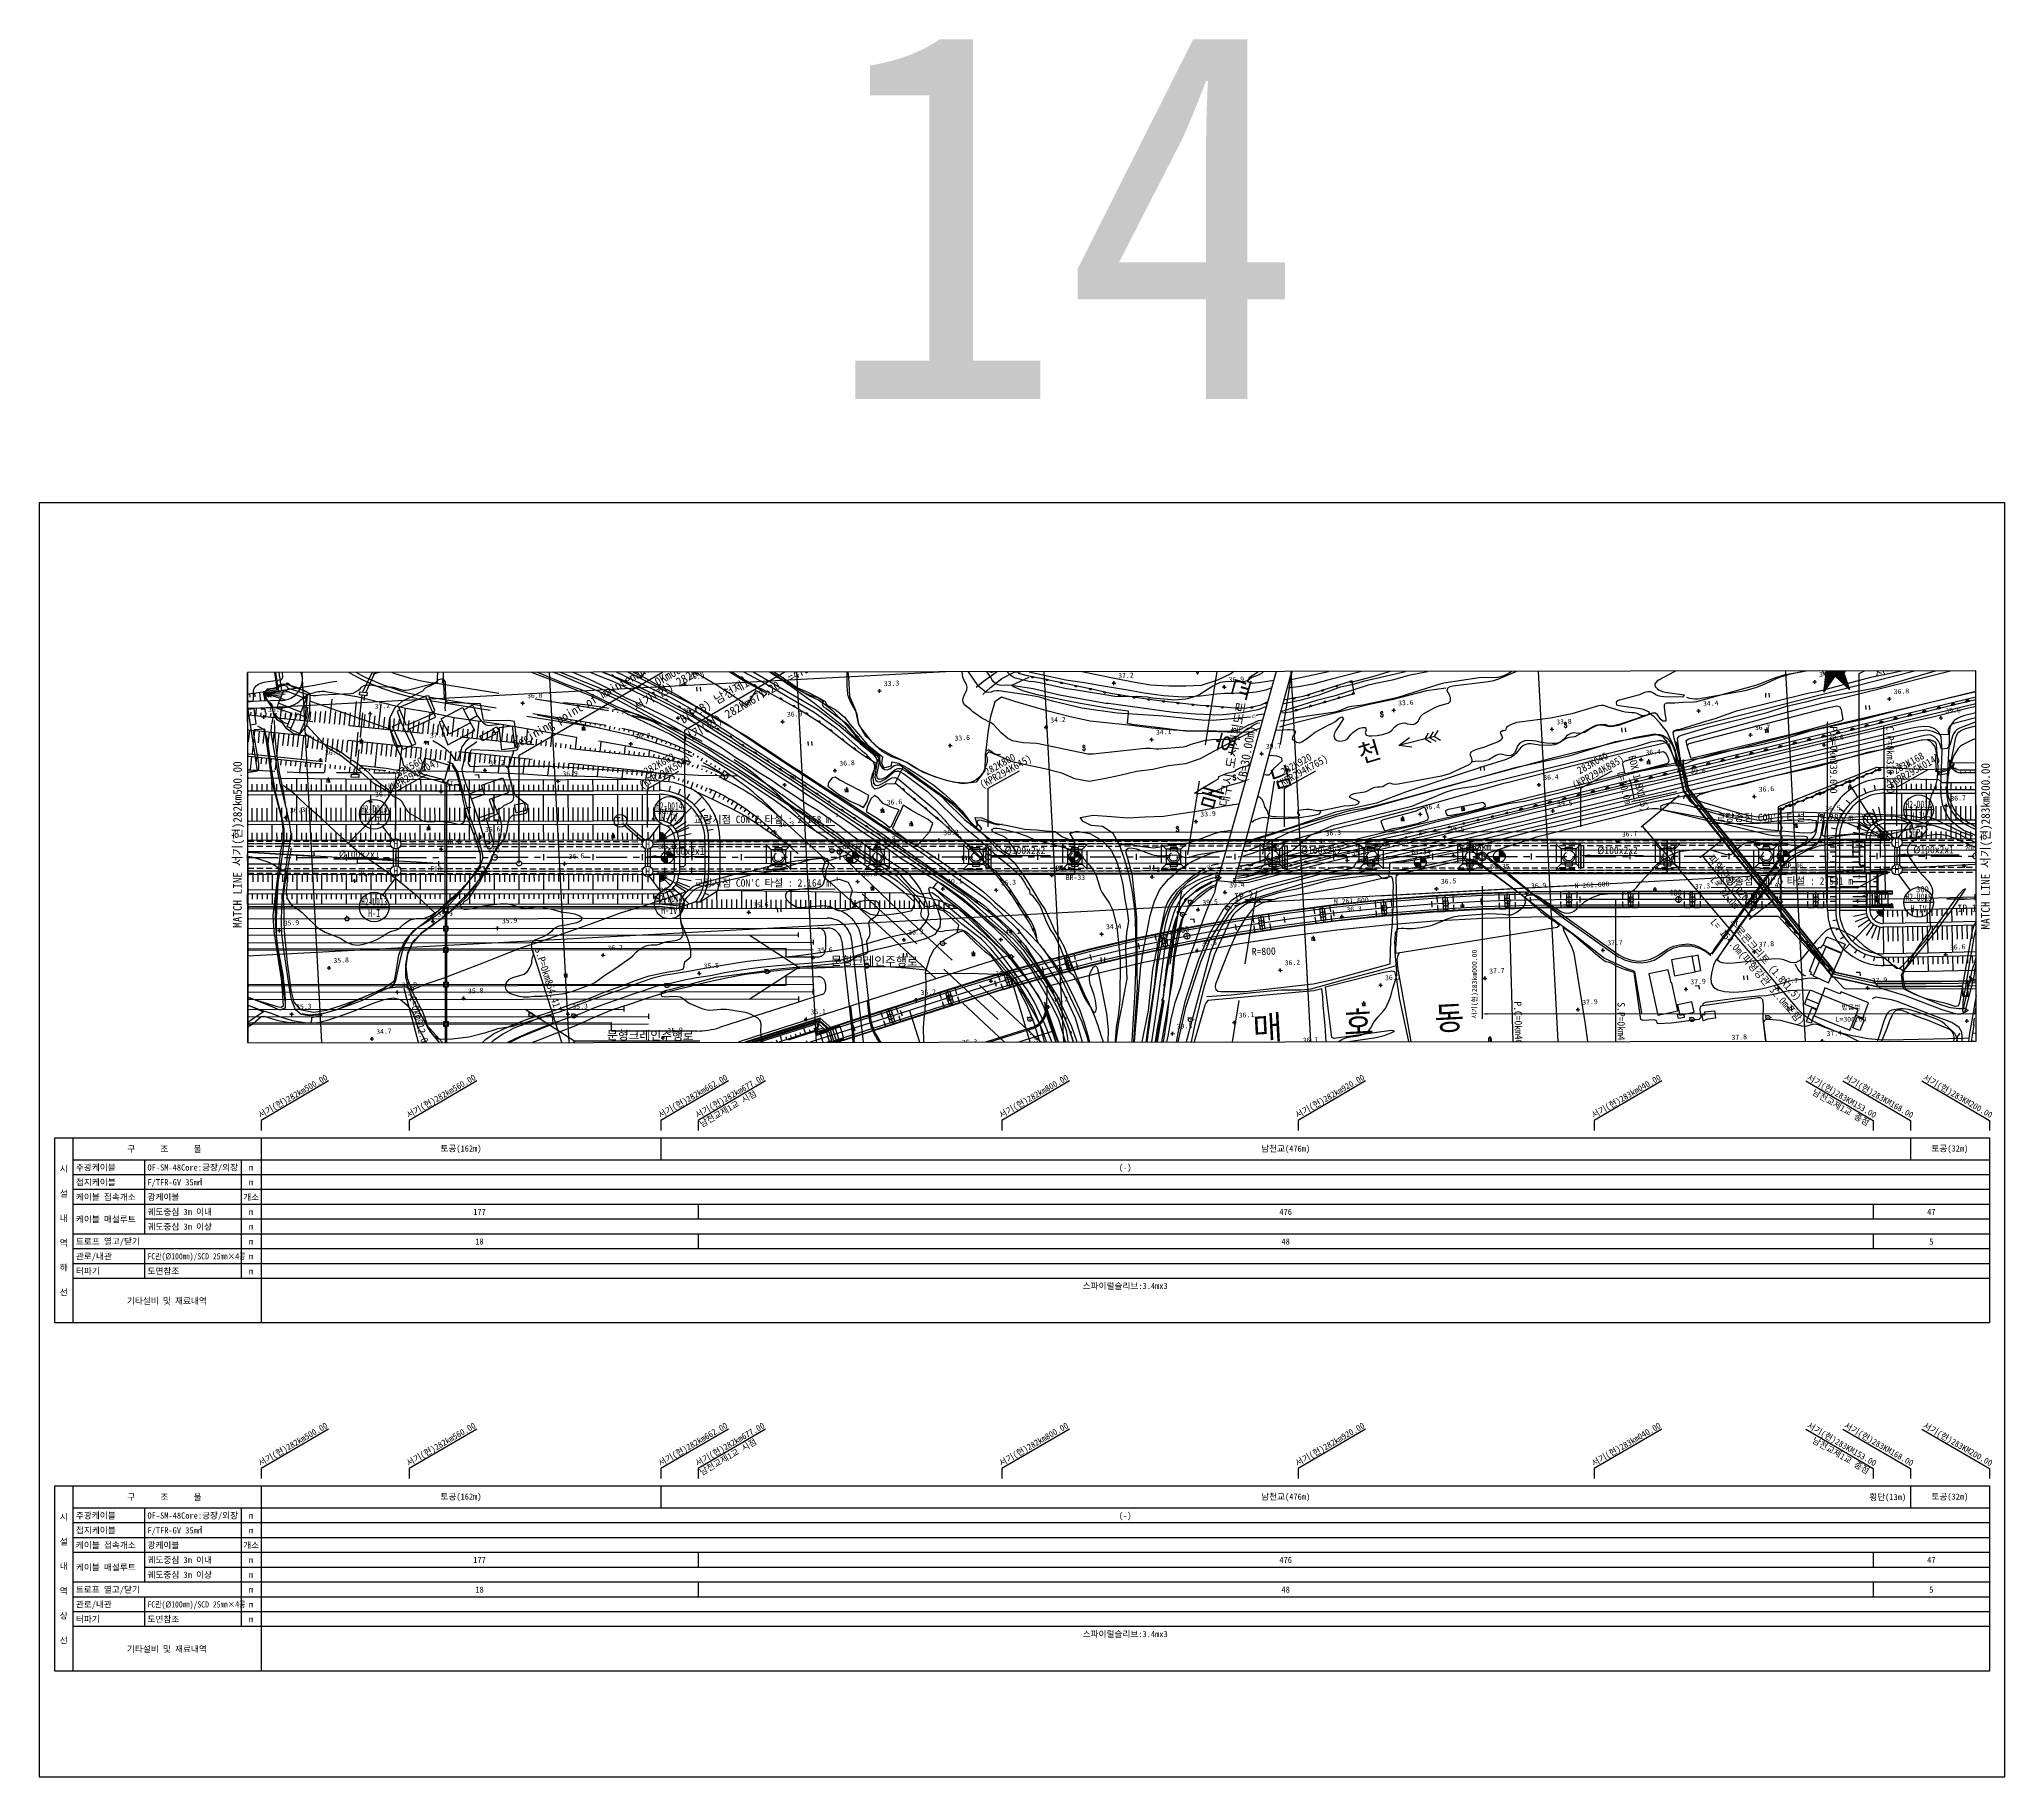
# Model space of a CAD drawing. Header units: millimetres. Extents: x 13158 to 13954, y 1103 to 1807.
import ezdxf
from ezdxf.enums import TextEntityAlignment as Align
from ezdxf.xclip import XClip

# ---------------------------------------------------------------- set-up
doc = ezdxf.new("R2010")
doc.units = ezdxf.units.MM
doc.header["$LTSCALE"] = 10
doc.header["$MEASUREMENT"] = 0
doc.header["$XCLIPFRAME"] = 2
for name, pattern in [('A-CENTR01', [2, 1.25, -0.25, 0.25, -0.25]), ('CENTER', [2, 1.25, -0.25, 0.25, -0.25]), ('CENTERX2', [4, 2.5, -0.5, 0.5, -0.5]), ('DASHED2', [0.375, 0.25, -0.125]), ('DASHEDX2', [1.5, 1, -0.5]), ('HIDDEN', [0.375, 0.25, -0.125])]:
    doc.linetypes.add(name, pattern=pattern)
for name, color, linetype in [('TN-CABL', 4, 'Continuous'), ('TN-MACL', 6, 'A-CENTR01'), ('TN-MANH', 4, 'Continuous'), ('TT-COMM-SYMB', 3, 'Continuous'), ('TT-TABL-LIN1', 4, 'Continuous'), ('TT-TABL-LIN2', 1, 'Continuous'), ('TT-TABL-TEX1', 6, 'Continuous'), ('TT-TABL-TEX2', 3, 'Continuous'), ('TT-WIRE-EQPM', 6, 'Continuous'), ('TZ-BASE', 253, 'Continuous'), ('TZ-CABL', 4, 'Continuous'), ('TZ-LEAL', 1, 'Continuous'), ('TZ-LEAT', 3, 'Continuous'), ('TZ-MACT', 6, 'Continuous')]:
    doc.layers.add(name, color=color, linetype=linetype)
doc.layers.add('TX-PAPR', color=2, linetype='Continuous', plot=False)
doc.styles.add('GR', font='GulimChe.ttf')
doc.styles.add('SIMPLEX', font='GulimChe.ttf')
doc.styles.get("Standard").update_dxf_attribs({"font": 'GulimChe.ttf'})
doc.linetypes.add('ZIGZAG', pattern='A,0.0001,-0.2,[131,ltypeshp.shx,S=0.2,R=0,X=-0.2,Y=0],-0.4,[131,ltypeshp.shx,S=0.2,R=180,X=0.2,Y=0],-0.2', length=0.8001)
doc.dimstyles.get("Standard").update_dxf_attribs({"dimtxt": 0.18, "dimasz": 0.18, "dimexe": 0.18, "dimexo": 0.0625, "dimgap": 0.09, "dimtad": 0, "dimtih": 1, "dimtoh": 1, "dimdec": 4, "dimzin": 0, "dimdsep": 46, "dimtxsty": 'Standard', "dimcen": 0.09, "dimadec": 0, "dimazin": 0, "dimtfac": 1, "dimtdec": 4, "dimtofl": 0, "dimtmove": 0, "dimatfit": 3, "dimfxl": 0, "dimtolj": 1, "dimtzin": 0, "dimarcsym": 0})

# ---------------------------------------------------------------- blocks, each defined once
blk = doc.blocks.new('JD-DGDHG')
at = {"layer": 'TZ-BASE'}
for p, q in [((699.88, 136.18), (-0.12, 136.18)), ((7.84, 135.79, 36.68), (5.23, 136.18, 36.68)), ((6.44, 135.82, 36), (5.66, 135.08, 36)), ((7.49, 136.08, 36), (6.44, 135.82, 36)), ((9.69, 136.18, 36), (7.49, 136.08, 36)), ((19.17, 134.47, 36.68), (7.84, 135.79, 36.68)), ((20.4, 135.74, 36), (9.69, 136.18, 36)), ((13.61, 135.43, 36.67), (13.27, 135.16, 36.67)), ((13.79, 135.46, 36.67), (13.39, 135.14, 36.67)), ((13.42, 135.34, 36.67), (13.6, 135.12, 36.67)), ((13.5, 135.39, 36.67), (13.72, 135.1, 36.67)), ((13.91, 135.44, 36.67), (13.52, 135.13, 36.67)), ((13.58, 135.42, 36.67), (13.85, 135.09, 36.67)), ((14.01, 135.41, 36.67), (13.64, 135.11, 36.67)), ((13.68, 135.45, 36.67), (13.97, 135.07, 36.67)), ((14.1, 135.36, 36.67), (13.77, 135.1, 36.67)), ((13.79, 135.46, 36.67), (14.1, 135.06, 36.67)), ((13.92, 135.44, 36.67), (14.23, 135.05, 36.67)), ((14.09, 135.37, 36.67), (14.33, 135.06, 36.67)), ((18.8, 135.96), (37.38, -213.9)), ((20.94, 135.68, 36), (33.14, 135.37, 36)), ((33.14, 135.37, 36), (65.72, 129.54, 36)), ((42.71, 135.97, 35), (78.16, 128.46, 35)), ((60.67, 136, 34.98), (62.16, 135.71, 34.98)), ((62.16, 135.71, 34.98), (65.83, 135.03, 34.98)), ((103.21, 136, 34), (103.88, 135.22, 34)), ((118.94, 135.96), (137.52, -213.9)), ((121.59, 135.33, 33.56), (123.09, 135.41, 33.56)), ((122.34, 135.37, 33.56), (121.59, 135.33, 33.56)), ((122.38, 134.62, 33.56), (122.3, 136.12, 33.56)), ((122.3, 136.12, 33.56), (122.34, 135.37, 33.56)), ((134.31, 135.97, 32.87), (134.65, 135.7, 32.87)), ((134.65, 135.7, 32.87), (139.67, 130.81, 32.87)), ((145.8, 136, 33), (146.31, 135.63, 33)), ((146.31, 135.63, 33), (148.01, 134.18, 33)), ((148.45, 136, 32.22), (148.51, 135.95, 32.22)), ((148.51, 135.95, 32.22), (151.26, 132.35, 32.22)), ((190.55, 133.61, 33.78), (188.05, 136, 33.78)), ((196.82, 135.17, 33), (195.48, 136, 33)), ((202.29, 133.44, 32.56), (199.14, 136, 32.56)), ((216.81, 135.31, 34), (216.31, 136, 34)), ((221.38, 133.09, 38.91), (218.76, 136, 38.91)), ((219.08, 135.96), (237.66, -213.9)), ((226.7, 132.43, 35), (224.16, 136, 35)), ((236.42, 126.57, 36), (227.68, 136, 36)), ((231.08, 136, 38.91), (232.23, 134.69, 38.91)), ((231.93, 135.11, 37), (231.22, 136, 37)), ((232.3, 136, 36.97), (235.41, 132.54, 36.97)), ((248.3, 135.97, 37.06), (240.86, 127.77, 37.06)), ((253.13, 134.29, 36.97), (251.67, 136, 36.97)), ((254.41, 132.98, 38.91), (251.68, 136, 38.91)), ((254.99, 134.1, 38), (253.69, 136, 38)), ((254.9, 136.28, 38.42), (255.17, 136.28, 38.42)), ((254.91, 136.37, 38.42), (255.08, 136.37, 38.42)), ((254.91, 136.19, 38.42), (255.26, 136.19, 38.42)), ((254.93, 136.09, 38.42), (254.94, 136.48, 38.42)), ((254.93, 136.46, 38.42), (254.99, 136.46, 38.42)), ((254.93, 136.1, 38.42), (255.35, 136.1, 38.42)), ((254.95, 136.51, 38.42), (255.7, 135.73, 38.42)), ((254.96, 136.01, 38.42), (255.44, 136.01, 38.42)), ((255.02, 135.93, 38.42), (255.03, 136.43, 38.42)), ((255.02, 135.92, 38.42), (255.52, 135.91, 38.42)), ((255.11, 135.83, 38.42), (255.11, 136.34, 38.42)), ((255.11, 135.83, 38.42), (255.61, 135.82, 38.42)), ((255.2, 135.77, 38.42), (255.2, 136.25, 38.42)), ((255.26, 135.74, 38.42), (255.69, 135.73, 38.42)), ((255.29, 135.73, 38.42), (255.29, 136.15, 38.42)), ((255.37, 135.7, 38.42), (255.38, 136.06, 38.42)), ((255.44, 136, 38.42), (258.33, 133.03, 38.42)), ((255.46, 135.69, 38.42), (255.47, 135.97, 38.42)), ((255.55, 135.7, 38.42), (255.56, 135.88, 38.42)), ((255.64, 135.72, 38.42), (255.65, 135.79, 38.42)), ((256.4, 135.58, 39), (256.07, 136, 39)), ((257.9, 133.92, 39), (256.4, 135.58, 39)), ((259.2, 136, 40), (262.54, 132.46, 40)), ((259.27, 136, 39.79), (262.74, 132.24, 39.79)), ((266.5, 133.03, 38.24), (263.31, 136, 38.24)), ((265.25, 134.71, 40), (263.63, 136, 40)), ((266.86, 136, 39), (273.27, 131.23, 39)), ((268.83, 136, 38), (284.18, 125.46, 38)), ((272.47, 134.73, 37.59), (271.1, 136, 37.59)), ((272.83, 136, 37), (276.67, 134.87, 37)), ((292.42, 135.23, 37), (292.64, 136, 37)), ((294.18, 135.97, 39.26), (293.7, 133.36, 39.26)), ((319.22, 135.95), (337.8, -213.91)), ((319.31, 135.43, 37.44), (320.81, 135.51, 37.44)), ((320.06, 135.47, 37.44), (319.31, 135.43, 37.44)), ((320.1, 134.72, 37.44), (320.02, 136.22, 37.44)), ((320.02, 136.22, 37.44), (320.06, 135.47, 37.44)), ((419.36, 135.95), (437.94, -213.91)), ((430.27, 135.97, 38.24), (432.73, 135.2, 38.24)), ((438.64, 133.19, 40.12), (439.09, 135.97, 40.12)), ((439.31, 128.84, 40.12), (440.36, 135.97, 40.12)), ((444.47, 135.97, 38.18), (444.47, 134.65, 38.18)), ((464.87, 135.97, 38.15), (464.84, 135.6, 38.15)), ((464.84, 135.6, 38.15), (467.29, 133.19, 38.15)), ((471.94, 133.76, 38.15), (473.37, 135.97, 38.15)), ((479.18, 136, 37), (475.17, 120.82, 37)), ((476.96, 133.71, 38.15), (478.06, 136, 38.15)), ((596.97, 136, 39), (501.52, 109.14, 39)), ((519.5, 135.95), (538.08, -213.91)), ((519.5, 135.95), (538.08, -213.91)), ((571.12, 126.82, 40.07), (604.2, 136, 40.07)), ((571.37, 122.49, 39), (619.5, 136, 39)), ((589.84, 136, 38), (581.92, 133.6, 38)), ((584.04, 134.51, 38), (588.75, 136, 38)), ((613.77, 136, 36.84), (600.48, 132.3, 36.84)), ((634.73, 136, 36.71), (601.32, 126.94, 36.71)), ((617.46, 134.76, 39.01), (621.93, 136, 39.01)), ((619.64, 135.95), (638.22, -213.91)), ((620.09, 134.38, 38), (624.91, 136, 38)), ((621.78, 135.96, 39.01), (623.51, 136.44, 39.01)), ((622.37, 135.6, 39.01), (621.81, 135.92, 39.01)), ((621.83, 135.9, 39.01), (621.88, 135.99, 39.01)), ((621.94, 135.79, 39.01), (622.08, 136.05, 39.01)), ((622.69, 135.6, 39.01), (621.96, 136.01, 39.01)), ((622.07, 135.71, 39.01), (622.29, 136.1, 39.01)), ((622.89, 135.65, 39.01), (622.16, 136.07, 39.01)), ((622.2, 135.65, 39.01), (622.49, 136.16, 39.01)), ((622.35, 135.61, 39.01), (622.7, 136.22, 39.01)), ((623.06, 135.73, 39.01), (622.37, 136.12, 39.01)), ((622.51, 135.59, 39.01), (622.9, 136.27, 39.01)), ((623.19, 135.83, 39.01), (622.57, 136.18, 39.01)), ((622.69, 135.6, 39.01), (623.11, 136.33, 39.01)), ((623.3, 135.94, 39.01), (622.77, 136.24, 39.01)), ((622.9, 135.65, 39.01), (623.31, 136.39, 39.01)), ((623.38, 136.07, 39.01), (622.98, 136.29, 39.01)), ((623.15, 135.8, 39.01), (623.51, 136.43, 39.01)), ((623.45, 136.2, 39.01), (623.18, 136.35, 39.01)), ((623.49, 136.35, 39.01), (623.39, 136.41, 39.01)), ((626.61, 134.19, 37), (632.59, 135.67, 37)), ((632.44, 131.15, 36.67), (648.33, 136, 36.67)), ((632.59, 135.67, 37), (633.69, 136, 37)), ((635.23, 123.61, 35.1), (677.61, 135.64, 35.1)), ((659.2, 136, 37.04), (652.89, 134.12, 37.04)), ((666.22, 129.02, 35), (690.82, 136, 35)), ((675.39, 134.76, 36), (680.17, 136, 36)), ((677.61, 135.64, 35.1), (678.94, 136, 35.1)), ((1.52, 135.05, 35.78), (-0.12, 135.22, 35.78)), ((-0.12, 130.49, 35.78), (3.57, 130.19, 35.78)), ((9.79, 134.19, 35.78), (1.52, 135.05, 35.78)), ((3.57, 130.19, 35.78), (12.11, 129.18, 35.78)), ((4.99, 134.19, 36), (4.49, 133.25, 36)), ((4.49, 133.25, 36), (4.8, 125.59, 36)), ((5.66, 135.08, 36), (4.99, 134.19, 36)), ((18.23, 133.46, 35.78), (9.79, 134.19, 35.78)), ((12.11, 129.18, 35.78), (20.99, 127.14, 35.78)), ((14.34, 135.03, 36.68), (13.27, 135.16, 36.68)), ((13.3, 135.21, 36.67), (13.34, 135.15, 36.67)), ((13.36, 135.28, 36.67), (13.47, 135.13, 36.67)), ((14.17, 135.3, 36.67), (13.9, 135.08, 36.67)), ((14.23, 135.24, 36.67), (14.02, 135.07, 36.67)), ((14.28, 135.16, 36.67), (14.15, 135.05, 36.67)), ((14.32, 135.08, 36.67), (14.27, 135.04, 36.67)), ((25.64, 132.73, 35.78), (18.23, 133.46, 35.78)), ((24.18, 133.87, 36.68), (19.17, 134.47, 36.68)), ((19.57, 134.74, 36.68), (19.23, 134.47, 36.68)), ((20.3, 134.33, 36.68), (19.23, 134.46, 36.68)), ((19.26, 134.51, 36.68), (19.3, 134.45, 36.68)), ((19.32, 134.58, 36.68), (19.43, 134.44, 36.68)), ((19.75, 134.76, 36.68), (19.35, 134.45, 36.68)), ((19.38, 134.64, 36.68), (19.56, 134.42, 36.68)), ((19.46, 134.69, 36.68), (19.68, 134.41, 36.68)), ((19.87, 134.74, 36.68), (19.48, 134.43, 36.68)), ((19.54, 134.73, 36.68), (19.81, 134.39, 36.68)), ((19.97, 134.71, 36.68), (19.6, 134.42, 36.68)), ((19.64, 134.75, 36.68), (19.93, 134.38, 36.68)), ((20.06, 134.66, 36.68), (19.73, 134.4, 36.68)), ((19.75, 134.76, 36.68), (20.06, 134.36, 36.68)), ((20.13, 134.61, 36.68), (19.85, 134.39, 36.68)), ((19.88, 134.74, 36.68), (20.19, 134.35, 36.68)), ((20.19, 134.54, 36.68), (19.98, 134.37, 36.68)), ((20.05, 134.67, 36.68), (20.29, 134.36, 36.68)), ((20.24, 134.46, 36.68), (20.11, 134.36, 36.68)), ((20.28, 134.38, 36.68), (20.23, 134.34, 36.68)), ((29.17, 133.18, 36.68), (24.18, 133.87, 36.68)), ((26.25, 133.58, 36.68), (25.18, 133.73, 36.68)), ((25.53, 134, 36.68), (25.19, 133.74, 36.68)), ((25.21, 133.78, 36.68), (25.26, 133.72, 36.68)), ((25.27, 133.85, 36.68), (25.38, 133.7, 36.68)), ((25.71, 134.02, 36.68), (25.3, 133.71, 36.68)), ((25.34, 133.91, 36.68), (25.51, 133.68, 36.68)), ((25.42, 133.95, 36.68), (25.64, 133.67, 36.68)), ((25.83, 134, 36.68), (25.43, 133.7, 36.68)), ((25.5, 133.99, 36.68), (25.76, 133.65, 36.68)), ((25.93, 133.96, 36.68), (25.56, 133.68, 36.68)), ((25.6, 134.01, 36.68), (25.89, 133.63, 36.68)), ((34.03, 131.74, 35.78), (25.64, 132.73, 35.78)), ((26.02, 133.92, 36.68), (25.68, 133.66, 36.68)), ((25.71, 134.02, 36.68), (26.01, 133.62, 36.68)), ((26.09, 133.86, 36.68), (25.81, 133.64, 36.68)), ((25.84, 134, 36.68), (26.14, 133.6, 36.68)), ((26.15, 133.79, 36.68), (25.93, 133.63, 36.68)), ((26.01, 133.92, 36.68), (26.24, 133.61, 36.68)), ((26.2, 133.71, 36.68), (26.06, 133.61, 36.68)), ((26.24, 133.63, 36.68), (26.19, 133.59, 36.68)), ((34.76, 132.35, 36.68), (29.17, 133.18, 36.68)), ((32.19, 132.74, 36.68), (31.12, 132.89, 36.68)), ((31.47, 133.16, 36.68), (31.13, 132.9, 36.68)), ((31.15, 132.94, 36.68), (31.2, 132.88, 36.68)), ((31.21, 133.01, 36.68), (31.32, 132.86, 36.68)), ((31.65, 133.18, 36.68), (31.24, 132.88, 36.68)), ((31.28, 133.07, 36.68), (31.45, 132.85, 36.68)), ((31.36, 133.12, 36.68), (31.58, 132.83, 36.68)), ((31.78, 133.16, 36.68), (31.37, 132.86, 36.68)), ((31.45, 133.15, 36.68), (31.7, 132.81, 36.68)), ((31.88, 133.12, 36.68), (31.5, 132.84, 36.68)), ((31.54, 133.17, 36.68), (31.83, 132.79, 36.68)), ((31.96, 133.07, 36.68), (31.62, 132.82, 36.68)), ((31.65, 133.18, 36.68), (31.95, 132.77, 36.68)), ((32.03, 133.01, 36.68), (31.75, 132.8, 36.68)), ((31.78, 133.16, 36.68), (32.08, 132.75, 36.68)), ((32.09, 132.94, 36.68), (31.87, 132.78, 36.68)), ((31.95, 133.08, 36.68), (32.18, 132.76, 36.68)), ((32.14, 132.87, 36.68), (32, 132.76, 36.68)), ((32.18, 132.78, 36.68), (32.13, 132.75, 36.68)), ((41.18, 130.38, 35.78), (34.03, 131.74, 35.78)), ((41, 131.34, 36.68), (34.76, 132.35, 36.68)), ((38.12, 131.81, 36.68), (37.05, 131.98, 36.68)), ((37.41, 132.24, 36.68), (37.06, 131.98, 36.68)), ((37.09, 132.03, 36.68), (37.13, 131.97, 36.68)), ((37.15, 132.09, 36.68), (37.25, 131.95, 36.68)), ((37.58, 132.25, 36.68), (37.17, 131.96, 36.68)), ((37.22, 132.15, 36.68), (37.38, 131.93, 36.68)), ((37.71, 132.23, 36.68), (37.3, 131.94, 36.68)), ((37.3, 132.2, 36.68), (37.5, 131.91, 36.68)), ((37.38, 132.23, 36.68), (37.63, 131.88, 36.68)), ((37.81, 132.19, 36.68), (37.43, 131.92, 36.68)), ((37.48, 132.25, 36.68), (37.76, 131.86, 36.68)), ((37.89, 132.14, 36.68), (37.55, 131.9, 36.68)), ((37.59, 132.25, 36.68), (37.88, 131.84, 36.68)), ((37.96, 132.08, 36.68), (37.68, 131.88, 36.68)), ((37.71, 132.23, 36.68), (38.01, 131.82, 36.68)), ((38.02, 132.01, 36.68), (37.8, 131.86, 36.68)), ((37.88, 132.15, 36.68), (38.11, 131.83, 36.68)), ((38.07, 131.94, 36.68), (37.93, 131.84, 36.68)), ((38.11, 131.85, 36.68), (38.05, 131.82, 36.68)), ((46.59, 130.17, 36.68), (41, 131.34, 36.68)), ((48.94, 128.88, 35.78), (41.18, 130.38, 35.78)), ((43.32, 131.17, 36.68), (42.96, 130.94, 36.68)), ((44.02, 130.71, 36.68), (42.96, 130.93, 36.68)), ((42.99, 130.97, 36.68), (43.03, 130.91, 36.68)), ((43.06, 131.04, 36.68), (43.16, 130.89, 36.68)), ((43.5, 131.18, 36.68), (43.08, 130.9, 36.68)), ((43.13, 131.09, 36.68), (43.28, 130.86, 36.68)), ((43.63, 131.15, 36.68), (43.2, 130.88, 36.68)), ((43.21, 131.14, 36.68), (43.41, 130.84, 36.68)), ((43.3, 131.17, 36.68), (43.53, 130.81, 36.68)), ((43.72, 131.11, 36.68), (43.33, 130.85, 36.68)), ((43.39, 131.18, 36.68), (43.66, 130.78, 36.68)), ((43.81, 131.06, 36.68), (43.45, 130.83, 36.68)), ((43.5, 131.18, 36.68), (43.78, 130.76, 36.68)), ((43.87, 130.99, 36.68), (43.58, 130.8, 36.68)), ((43.63, 131.15, 36.68), (43.91, 130.73, 36.68)), ((43.93, 130.92, 36.68), (43.7, 130.77, 36.68)), ((43.79, 131.07, 36.68), (44.01, 130.74, 36.68)), ((43.97, 130.84, 36.68), (43.83, 130.75, 36.68)), ((44, 130.76, 36.68), (43.95, 130.72, 36.68)), ((52.27, 128.91, 36.68), (46.59, 130.17, 36.68)), ((49.2, 129.91, 36.67), (48.83, 129.68, 36.67)), ((49.88, 129.44, 36.68), (48.83, 129.68, 36.68)), ((48.86, 129.72, 36.67), (48.9, 129.66, 36.67)), ((48.93, 129.79, 36.67), (49.03, 129.63, 36.67)), ((56.96, 127.34, 35.78), (48.94, 128.88, 35.78)), ((49.37, 129.92, 36.67), (48.95, 129.65, 36.67)), ((49, 129.84, 36.67), (49.15, 129.61, 36.67)), ((49.5, 129.89, 36.67), (49.07, 129.62, 36.67)), ((49.08, 129.88, 36.67), (49.27, 129.58, 36.67)), ((49.17, 129.91, 36.67), (49.4, 129.55, 36.67)), ((49.59, 129.85, 36.67), (49.2, 129.6, 36.67)), ((49.27, 129.92, 36.67), (49.52, 129.52, 36.67)), ((49.68, 129.79, 36.67), (49.32, 129.57, 36.67)), ((49.38, 129.92, 36.67), (49.65, 129.49, 36.67)), ((49.74, 129.73, 36.67), (49.44, 129.54, 36.67)), ((49.5, 129.89, 36.67), (49.77, 129.47, 36.67)), ((49.8, 129.66, 36.67), (49.57, 129.51, 36.67)), ((49.66, 129.8, 36.67), (49.88, 129.47, 36.67)), ((49.84, 129.58, 36.67), (49.69, 129.48, 36.67)), ((49.87, 129.49, 36.67), (49.82, 129.46, 36.67)), ((57.76, 127.67, 36.68), (52.27, 128.91, 36.68)), ((55.73, 128.12, 36.68), (54.68, 128.36, 36.68)), ((55.05, 128.6, 36.68), (54.69, 128.37, 36.68)), ((54.72, 128.41, 36.68), (54.76, 128.35, 36.68)), ((54.78, 128.47, 36.68), (54.88, 128.32, 36.68)), ((55.23, 128.61, 36.68), (54.8, 128.34, 36.68)), ((54.86, 128.53, 36.68), (55, 128.29, 36.68)), ((55.35, 128.58, 36.68), (54.93, 128.31, 36.68)), ((54.94, 128.57, 36.68), (55.13, 128.26, 36.68)), ((55.03, 128.59, 36.68), (55.25, 128.23, 36.68)), ((55.45, 128.53, 36.68), (55.05, 128.28, 36.68)), ((55.12, 128.61, 36.68), (55.38, 128.21, 36.68)), ((55.53, 128.48, 36.68), (55.17, 128.25, 36.68)), ((55.23, 128.61, 36.68), (55.5, 128.18, 36.68)), ((55.6, 128.41, 36.68), (55.3, 128.22, 36.68)), ((55.36, 128.58, 36.68), (55.62, 128.15, 36.68)), ((55.65, 128.34, 36.68), (55.42, 128.2, 36.68)), ((55.52, 128.48, 36.68), (55.73, 128.15, 36.68)), ((55.69, 128.26, 36.68), (55.55, 128.17, 36.68)), ((55.72, 128.17, 36.68), (55.67, 128.14, 36.68)), ((63.72, 126.47, 36.68), (57.76, 127.67, 36.68)), ((61.09, 127.36, 36.67), (60.67, 127.08, 36.67)), ((60.98, 127.36, 36.67), (61.25, 126.97, 36.67)), ((61.09, 127.36, 36.67), (61.37, 126.94, 36.67)), ((65.72, 129.54, 36), (74.36, 127.4, 36)), ((65.83, 135.03, 34.98), (70.17, 134.2, 34.98)), ((70.17, 134.2, 34.98), (74.63, 133.32, 34.98)), ((74.36, 127.4, 36), (106.18, 117.6, 36)), ((74.63, 133.32, 34.98), (78.91, 132.44, 34.98)), ((78.16, 128.46, 35), (98.38, 122.72, 35)), ((78.91, 132.44, 34.98), (83.19, 131.24, 34.98)), ((83.19, 131.24, 34.98), (87.72, 129.71, 34.98)), ((87.72, 129.71, 34.98), (90.92, 128.67, 34.98)), ((90.92, 128.67, 34.98), (90.58, 124.86, 34.98)), ((103.88, 135.22, 34), (104.5, 134.3, 34)), ((104.5, 134.3, 34), (105.26, 133.47, 34)), ((105.26, 133.47, 34), (106.23, 132.96, 34)), ((106.23, 132.96, 34), (107.29, 132.67, 34)), ((107.29, 132.67, 34), (109.46, 132.26, 34)), ((109.46, 132.26, 34), (110.47, 131.79, 34)), ((110.47, 131.79, 34), (113.21, 129.9, 34)), ((113.21, 129.9, 34), (115.19, 128.92, 34)), ((115.19, 128.92, 34), (116.07, 128.25, 34)), ((116.07, 128.25, 34), (116.52, 127.24, 34)), ((139.67, 130.81, 32.87), (143.3, 125.62, 32.87)), ((148.01, 134.18, 33), (150.89, 130.77, 33)), ((150.89, 130.77, 33), (151.77, 130.1, 33)), ((151.26, 132.35, 32.22), (154.75, 130.65, 32.22)), ((151.77, 130.1, 33), (152.75, 129.55, 33)), ((152.75, 129.55, 33), (153.6, 128.84, 33)), ((153.6, 128.84, 33), (154.25, 127.96, 33)), ((154.25, 127.96, 33), (155.39, 126.03, 33)), ((154.75, 130.65, 32.22), (157.76, 128.39, 32.22)), ((157.76, 128.39, 32.22), (157.88, 125.33, 32.22)), ((198.2, 130.45, 33.78), (190.55, 133.61, 33.78)), ((198.55, 133.79, 33), (196.82, 135.17, 33)), ((204.98, 127.81, 33.78), (198.2, 130.45, 33.78)), ((205.94, 128.72, 33), (198.55, 133.79, 33)), ((206.96, 129.17, 32.56), (202.29, 133.44, 32.56)), ((209.5, 123.56, 33.78), (204.98, 127.81, 33.78)), ((209.25, 125.76, 33), (205.94, 128.72, 33)), ((210.79, 125.13, 32.56), (206.96, 129.17, 32.56)), ((218.25, 133.64, 34), (216.81, 135.31, 34)), ((221.47, 130.48, 34), (218.25, 133.64, 34)), ((225.52, 128.57, 38.91), (221.38, 133.09, 38.91)), ((223.72, 128.03, 34), (221.47, 130.48, 34)), ((224.17, 127.02, 34), (223.72, 128.03, 34)), ((230.45, 124.26, 38.91), (225.52, 128.57, 38.91)), ((236.59, 121.83, 35), (226.7, 132.43, 35)), ((232.69, 134.28, 37), (231.93, 135.11, 37)), ((232.23, 134.69, 38.91), (237.33, 129.77, 38.91)), ((233.37, 133.41, 37), (232.69, 134.28, 37)), ((239.92, 127.37, 37), (233.37, 133.41, 37)), ((234.25, 132.57, 38.91), (234.43, 132.57, 38.91)), ((234.25, 132.48, 38.91), (234.52, 132.48, 38.91)), ((234.26, 132.39, 38.91), (234.61, 132.39, 38.91)), ((234.27, 132.66, 38.91), (234.34, 132.66, 38.91)), ((234.29, 132.28, 38.91), (234.28, 132.68, 38.91)), ((234.28, 132.3, 38.91), (234.7, 132.3, 38.91)), ((234.29, 132.7, 38.91), (235.07, 131.95, 38.91)), ((234.32, 132.21, 38.91), (234.79, 132.22, 38.91)), ((234.38, 132.12, 38.91), (234.37, 132.62, 38.91)), ((234.38, 132.12, 38.91), (234.89, 132.13, 38.91)), ((234.47, 132.03, 38.91), (234.46, 132.54, 38.91)), ((234.47, 132.03, 38.91), (234.98, 132.04, 38.91)), ((234.56, 131.97, 38.91), (234.55, 132.45, 38.91)), ((234.63, 131.94, 38.91), (235.06, 131.95, 38.91)), ((234.65, 131.93, 38.91), (234.65, 132.36, 38.91)), ((234.74, 131.91, 38.91), (234.74, 132.27, 38.91)), ((234.83, 131.9, 38.91), (234.83, 132.18, 38.91)), ((234.92, 131.91, 38.91), (234.92, 132.09, 38.91)), ((235.01, 131.93, 38.91), (235.01, 132.01, 38.91)), ((235.41, 132.54, 36.97), (240.86, 127.77, 36.97)), ((237.33, 129.77, 38.91), (242.52, 124.78, 38.91)), ((238.57, 128.31, 38.91), (238.84, 128.32, 38.91)), ((238.58, 128.4, 38.91), (238.75, 128.41, 38.91)), ((238.58, 128.22, 38.91), (238.93, 128.23, 38.91)), ((238.59, 128.49, 38.91), (238.66, 128.49, 38.91)), ((238.61, 128.12, 38.91), (238.6, 128.51, 38.91)), ((238.6, 128.13, 38.91), (239.02, 128.14, 38.91)), ((238.61, 128.54, 38.91), (239.39, 127.79, 38.91)), ((238.64, 128.04, 38.91), (239.12, 128.05, 38.91)), ((238.7, 127.96, 38.91), (238.69, 128.46, 38.91)), ((238.7, 127.95, 38.91), (239.21, 127.96, 38.91)), ((238.79, 127.87, 38.91), (238.78, 128.37, 38.91)), ((238.8, 127.87, 38.91), (239.3, 127.88, 38.91)), ((238.88, 127.81, 38.91), (238.88, 128.28, 38.91)), ((238.95, 127.78, 38.91), (239.38, 127.79, 38.91)), ((238.98, 127.77, 38.91), (238.97, 128.2, 38.91)), ((239.07, 127.75, 38.91), (239.06, 128.11, 38.91)), ((239.16, 127.74, 38.91), (239.15, 128.02, 38.91)), ((239.25, 127.75, 38.91), (239.24, 127.93, 38.91)), ((239.34, 127.77, 38.91), (239.33, 127.84, 38.91)), ((242.57, 125.36, 37), (239.92, 127.37, 37)), ((240.86, 127.77, 36.97), (247.06, 123.2, 36.97)), ((257.28, 130.66, 36.97), (253.13, 134.29, 36.97)), ((258.47, 128.86, 38.91), (254.41, 132.98, 38.91)), ((260.22, 128.32, 38), (254.99, 134.1, 38)), ((260.99, 127.41, 36.97), (257.28, 130.66, 36.97)), ((265.44, 127.26, 39), (257.9, 133.92, 39)), ((258.33, 133.03, 38.42), (263.52, 127.97, 38.42)), ((262.99, 124.83, 38.91), (258.47, 128.86, 38.91)), ((259.11, 132.09, 38.42), (259.29, 132.09, 38.42)), ((259.11, 132, 38.42), (259.38, 132, 38.42)), ((259.12, 131.91, 38.42), (259.47, 131.91, 38.42)), ((259.13, 132.18, 38.42), (259.2, 132.18, 38.42)), ((259.14, 131.81, 38.42), (259.14, 132.2, 38.42)), ((259.14, 131.82, 38.42), (259.56, 131.82, 38.42)), ((259.15, 132.23, 38.42), (259.92, 131.47, 38.42)), ((259.18, 131.73, 38.42), (259.65, 131.74, 38.42)), ((259.24, 131.64, 38.42), (259.23, 132.15, 38.42)), ((259.24, 131.64, 38.42), (259.74, 131.65, 38.42)), ((259.33, 131.55, 38.42), (259.32, 132.06, 38.42)), ((259.33, 131.55, 38.42), (259.83, 131.56, 38.42)), ((259.42, 131.49, 38.42), (259.41, 131.97, 38.42)), ((259.48, 131.46, 38.42), (259.92, 131.47, 38.42)), ((259.51, 131.45, 38.42), (259.5, 131.88, 38.42)), ((259.6, 131.43, 38.42), (259.59, 131.79, 38.42)), ((259.69, 131.43, 38.42), (259.69, 131.7, 38.42)), ((259.78, 131.43, 38.42), (259.78, 131.61, 38.42)), ((259.87, 131.45, 38.42), (259.87, 131.53, 38.42)), ((267.06, 122.64, 38), (260.22, 128.32, 38)), ((265.42, 123.56, 36.97), (260.99, 127.41, 36.97)), ((262.54, 132.46, 40), (266.63, 128.71, 40)), ((262.74, 132.24, 39.79), (267.83, 128.39, 39.79)), ((263.42, 127.89, 38.42), (263.59, 127.91, 38.42)), ((263.49, 127.61, 38.42), (263.43, 128, 38.42)), ((263.43, 127.98, 38.42), (263.49, 127.99, 38.42)), ((263.43, 127.8, 38.42), (263.7, 127.84, 38.42)), ((263.44, 128.03, 38.42), (264.31, 127.39, 38.42)), ((263.45, 127.71, 38.42), (263.8, 127.76, 38.42)), ((263.49, 127.62, 38.42), (263.9, 127.69, 38.42)), ((263.52, 127.97, 38.42), (269.27, 123.75, 38.42)), ((263.61, 127.46, 38.42), (263.53, 127.96, 38.42)), ((263.54, 127.54, 38.42), (264, 127.61, 38.42)), ((263.61, 127.46, 38.42), (264.11, 127.54, 38.42)), ((263.71, 127.39, 38.42), (263.63, 127.89, 38.42)), ((263.71, 127.39, 38.42), (264.21, 127.46, 38.42)), ((263.81, 127.34, 38.42), (263.73, 127.81, 38.42)), ((263.9, 127.32, 38.42), (263.84, 127.74, 38.42)), ((263.88, 127.32, 38.42), (264.3, 127.39, 38.42)), ((263.99, 127.31, 38.42), (263.94, 127.66, 38.42)), ((264.08, 127.31, 38.42), (264.04, 127.59, 38.42)), ((264.17, 127.33, 38.42), (264.14, 127.51, 38.42)), ((264.26, 127.36, 38.42), (264.25, 127.43, 38.42)), ((266.07, 133.96, 40), (265.25, 134.71, 40)), ((275.77, 126.6, 40), (266.07, 133.96, 40)), ((271.28, 129.33, 38.24), (266.5, 133.03, 38.24)), ((266.63, 128.71, 40), (271.2, 125.57, 40)), ((267.83, 128.39, 39.79), (273.05, 124.98, 39.79)), ((276.12, 126.06, 38.24), (271.28, 129.33, 38.24)), ((276.5, 131.52, 37.59), (272.47, 134.73, 37.59)), ((273.27, 131.23, 39), (305.23, 113.05, 39)), ((280.7, 129.03, 37.59), (276.5, 131.52, 37.59)), ((276.67, 134.87, 37), (285.37, 133.4, 37)), ((285.32, 126.73, 37.59), (280.7, 129.03, 37.59)), ((285.37, 133.4, 37), (287.58, 133.29, 37)), ((287.58, 133.29, 37), (289.8, 133.47, 37)), ((289.8, 133.47, 37), (290.87, 133.7, 37)), ((290.87, 133.7, 37), (291.79, 134.31, 37)), ((292.42, 128.45, 39.26), (291.35, 124.63, 39.26)), ((291.79, 134.31, 37), (292.42, 135.23, 37)), ((293.7, 133.36, 39.26), (292.42, 128.45, 39.26)), ((433.52, 128.55, 38.24), (432.37, 122.85, 38.24)), ((432.73, 135.2, 38.24), (433.93, 132.33, 38.24)), ((433.93, 132.33, 38.24), (433.52, 128.55, 38.24)), ((437.44, 112.71, 40.73), (438.72, 128.78, 40.73)), ((437.51, 126.03, 40.12), (438.09, 129.65, 40.12)), ((438.09, 129.65, 40.12), (438.64, 133.19, 40.12)), ((438.72, 128.78, 40.73), (446.4, 128.17, 40.73)), ((443.24, 129.85, 38.18), (442.68, 128.67, 38.18)), ((444.08, 132.7, 38.18), (443.24, 129.85, 38.18)), ((444.47, 134.65, 38.18), (444.08, 132.7, 38.18)), ((446.4, 128.17, 40.73), (445.13, 112.1, 40.73)), ((447.47, 123.98, 40.28), (449.72, 131.99, 40.28)), ((450.54, 134.25, 40.53), (449.72, 131.99, 40.53)), ((449.72, 131.99, 40.28), (464.36, 127.87, 40.28)), ((456.35, 132.78, 40.53), (450.54, 134.25, 40.53)), ((456.42, 133.45, 40.53), (456.35, 132.78, 40.53)), ((466.4, 130.31, 40.53), (456.42, 133.45, 40.53)), ((464.36, 127.87, 40.28), (462.11, 119.86, 40.28)), ((462.12, 115.89, 40.59), (466.4, 130.31, 40.59)), ((462.52, 134.42, 37.79), (464.02, 134.5, 37.79)), ((463.27, 134.46, 37.79), (462.52, 134.42, 37.79)), ((463.31, 133.71, 37.79), (463.23, 135.21, 37.79)), ((463.23, 135.21, 37.79), (463.27, 134.46, 37.79)), ((466.4, 130.31, 40.59), (474.17, 128, 40.59)), ((467.29, 133.19, 38.15), (469.16, 132.79, 38.15)), ((469.16, 132.79, 38.15), (470.26, 132.89, 38.15)), ((474.17, 128, 40.59), (469.89, 113.58, 40.59)), ((470.26, 132.89, 38.15), (471.94, 133.76, 38.15)), ((474.98, 128.71, 38.15), (476.96, 133.71, 38.15)), ((517.15, 116.18, 38), (558.11, 127.74, 38)), ((572.98, 131.38, 38), (555.33, 125.97, 38)), ((558.11, 127.74, 38), (565.7, 129.42, 38)), ((600.48, 132.3, 36.84), (563.93, 122.1, 36.84)), ((565.7, 129.42, 38), (584.04, 134.51, 38)), ((572.1, 128.56, 39.64), (572.49, 128.19, 39.64)), ((581.92, 133.6, 38), (572.98, 131.38, 38)), ((573.01, 127.64, 39.64), (573.21, 127.62, 39.64)), ((573.12, 127.71, 39.64), (573.13, 127.55, 39.64)), ((573.96, 127.68, 39.64), (574.64, 127.7, 39.64)), ((579.19, 123.76, 39.01), (617.46, 134.76, 39.01)), ((584.58, 129.42, 39.71), (586.08, 129.5, 39.71)), ((585.33, 129.46, 39.71), (584.58, 129.42, 39.71)), ((585.37, 128.71, 39.71), (585.29, 130.21, 39.71)), ((585.29, 130.21, 39.71), (585.33, 129.46, 39.71)), ((585.37, 125.19, 38), (620.09, 134.38, 38)), ((590.15, 124.37, 37), (607.73, 129.14, 37)), ((592.93, 127.71, 39.01), (594.66, 128.21, 39.01)), ((593.53, 127.36, 39.01), (592.96, 127.68, 39.01)), ((592.99, 127.65, 39.01), (593.04, 127.74, 39.01)), ((593.1, 127.55, 39.01), (593.24, 127.8, 39.01)), ((593.85, 127.36, 39.01), (593.11, 127.76, 39.01)), ((593.23, 127.46, 39.01), (593.44, 127.86, 39.01)), ((594.05, 127.41, 39.01), (593.32, 127.82, 39.01)), ((593.36, 127.4, 39.01), (593.65, 127.92, 39.01)), ((593.51, 127.36, 39.01), (593.85, 127.98, 39.01)), ((594.21, 127.5, 39.01), (593.52, 127.88, 39.01)), ((593.67, 127.35, 39.01), (594.06, 128.03, 39.01)), ((594.35, 127.6, 39.01), (593.72, 127.94, 39.01)), ((593.85, 127.36, 39.01), (594.26, 128.09, 39.01)), ((594.45, 127.71, 39.01), (593.93, 128, 39.01)), ((594.06, 127.42, 39.01), (594.46, 128.15, 39.01)), ((594.54, 127.83, 39.01), (594.13, 128.06, 39.01)), ((594.31, 127.57, 39.01), (594.66, 128.2, 39.01)), ((594.6, 127.97, 39.01), (594.34, 128.11, 39.01)), ((594.65, 128.11, 39.01), (594.54, 128.17, 39.01)), ((598.7, 129.37, 39.01), (600.43, 129.87, 39.01)), ((599.3, 129.02, 39.01), (598.73, 129.33, 39.01)), ((598.75, 129.31, 39.01), (598.8, 129.4, 39.01)), ((598.87, 129.2, 39.01), (599.01, 129.46, 39.01)), ((599.61, 129.02, 39.01), (598.88, 129.42, 39.01)), ((598.99, 129.12, 39.01), (599.21, 129.52, 39.01)), ((599.82, 129.07, 39.01), (599.08, 129.48, 39.01)), ((599.13, 129.06, 39.01), (599.41, 129.58, 39.01)), ((599.28, 129.02, 39.01), (599.62, 129.63, 39.01)), ((599.98, 129.15, 39.01), (599.29, 129.54, 39.01)), ((599.44, 129, 39.01), (599.82, 129.69, 39.01)), ((600.11, 129.25, 39.01), (599.49, 129.6, 39.01)), ((599.62, 129.02, 39.01), (600.03, 129.75, 39.01)), ((600.22, 129.37, 39.01), (599.69, 129.66, 39.01)), ((599.82, 129.07, 39.01), (600.23, 129.81, 39.01)), ((600.3, 129.49, 39.01), (599.9, 129.71, 39.01)), ((600.08, 129.22, 39.01), (600.43, 129.85, 39.01)), ((600.37, 129.63, 39.01), (600.1, 129.77, 39.01)), ((600.41, 129.77, 39.01), (600.31, 129.83, 39.01)), ((604.46, 131.03, 39.01), (606.19, 131.52, 39.01)), ((605.07, 130.67, 39.01), (604.49, 130.99, 39.01)), ((604.52, 130.97, 39.01), (604.57, 131.06, 39.01)), ((604.63, 130.86, 39.01), (604.77, 131.12, 39.01)), ((605.38, 130.67, 39.01), (604.65, 131.08, 39.01)), ((604.76, 130.78, 39.01), (604.98, 131.17, 39.01)), ((605.59, 130.73, 39.01), (604.85, 131.14, 39.01)), ((604.9, 130.72, 39.01), (605.18, 131.23, 39.01)), ((605.05, 130.68, 39.01), (605.38, 131.29, 39.01)), ((605.75, 130.81, 39.01), (605.05, 131.2, 39.01)), ((605.21, 130.66, 39.01), (605.59, 131.35, 39.01)), ((605.88, 130.91, 39.01), (605.26, 131.26, 39.01)), ((605.39, 130.67, 39.01), (605.79, 131.41, 39.01)), ((605.98, 131.02, 39.01), (605.46, 131.31, 39.01)), ((605.59, 130.73, 39.01), (606, 131.47, 39.01)), ((606.07, 131.15, 39.01), (605.66, 131.37, 39.01)), ((605.84, 130.88, 39.01), (606.19, 131.51, 39.01)), ((606.13, 131.28, 39.01), (605.87, 131.43, 39.01)), ((606.18, 131.43, 39.01), (606.07, 131.49, 39.01)), ((607.73, 129.14, 37), (626.61, 134.19, 37)), ((610.23, 132.69, 39.01), (611.96, 133.18, 39.01)), ((610.83, 132.33, 39.01), (610.26, 132.65, 39.01)), ((610.28, 132.62, 39.01), (610.34, 132.72, 39.01)), ((610.4, 132.52, 39.01), (610.54, 132.77, 39.01)), ((611.15, 132.33, 39.01), (610.41, 132.74, 39.01)), ((610.53, 132.44, 39.01), (610.74, 132.83, 39.01)), ((611.35, 132.39, 39.01), (610.62, 132.8, 39.01)), ((610.66, 132.38, 39.01), (610.95, 132.89, 39.01)), ((610.81, 132.34, 39.01), (611.15, 132.95, 39.01)), ((611.51, 132.47, 39.01), (610.82, 132.85, 39.01)), ((610.97, 132.32, 39.01), (611.36, 133.01, 39.01)), ((611.64, 132.57, 39.01), (611.02, 132.91, 39.01)), ((611.15, 132.33, 39.01), (611.56, 133.07, 39.01)), ((611.75, 132.68, 39.01), (611.23, 132.97, 39.01)), ((611.36, 132.39, 39.01), (611.76, 133.13, 39.01)), ((611.84, 132.81, 39.01), (611.43, 133.03, 39.01)), ((611.61, 132.54, 39.01), (611.96, 133.17, 39.01)), ((611.9, 132.94, 39.01), (611.63, 133.09, 39.01)), ((611.95, 133.09, 39.01), (611.84, 133.15, 39.01)), ((611.98, 127.03, 36.67), (615.58, 127.66, 36.67)), ((615.58, 127.66, 36.67), (619.24, 128.14, 36.67)), ((616, 134.34, 39.01), (617.73, 134.84, 39.01)), ((616.6, 133.99, 39.01), (616.03, 134.31, 39.01)), ((616.05, 134.28, 39.01), (616.1, 134.37, 39.01)), ((616.17, 134.18, 39.01), (616.31, 134.43, 39.01)), ((616.91, 133.99, 39.01), (616.18, 134.4, 39.01)), ((616.29, 134.1, 39.01), (616.51, 134.49, 39.01)), ((617.12, 134.05, 39.01), (616.38, 134.45, 39.01)), ((616.43, 134.03, 39.01), (616.71, 134.55, 39.01)), ((616.58, 133.99, 39.01), (616.92, 134.61, 39.01)), ((617.28, 134.13, 39.01), (616.59, 134.51, 39.01)), ((616.74, 133.98, 39.01), (617.12, 134.67, 39.01)), ((617.41, 134.23, 39.01), (616.79, 134.57, 39.01)), ((616.92, 133.99, 39.01), (617.33, 134.73, 39.01)), ((617.52, 134.34, 39.01), (616.99, 134.63, 39.01)), ((617.12, 134.05, 39.01), (617.53, 134.78, 39.01)), ((617.6, 134.46, 39.01), (617.2, 134.69, 39.01)), ((617.38, 134.2, 39.01), (617.73, 134.83, 39.01)), ((617.67, 134.6, 39.01), (617.4, 134.75, 39.01)), ((617.71, 134.75, 39.01), (617.61, 134.81, 39.01)), ((619.24, 128.14, 36.67), (627.33, 129.81, 36.67)), ((627.33, 129.81, 36.67), (632.44, 131.15, 36.67)), ((638.75, 129.99, 37.04), (631.16, 127.35, 37.04)), ((652.89, 134.12, 37.04), (638.75, 129.99, 37.04)), ((640.12, 118.1, 34), (692.3, 131.13, 34)), ((646.99, 126.79, 36), (675.39, 134.76, 36)), ((658.24, 127.14, 35), (659.31, 127.5, 35)), ((659.31, 127.5, 35), (666.22, 129.02, 35)), ((678.78, 127.91, 35.1), (660.46, 122.45, 35.1)), ((692.19, 131.6, 35.1), (678.78, 127.91, 35.1)), ((699.43, 132.42, 35.1), (692.19, 131.6, 35.1)), ((692.3, 131.13, 34), (695.88, 131.61, 34)), ((695.88, 131.61, 34), (699.43, 131.71, 34)), ((699.45, 132.43, 35.1), (699.43, 132.42, 35.1)), ((699.43, 131.71, 34), (699.88, 131.73, 34)), ((699.88, 132.53, 35.1), (699.45, 132.43, 35.1)), ((4.8, 125.59, 36), (4.74, 124.52, 36)), ((4.74, 124.52, 36), (4.79, 123.42, 36)), ((4.79, 123.42, 36), (5.02, 122.37, 36)), ((5.02, 122.37, 36), (5.38, 121.35, 36)), ((5.38, 121.35, 36), (5.85, 120.38, 36)), ((5.85, 120.38, 36), (5.72, 119.31, 36)), ((20.99, 127.14, 35.78), (28.51, 125.47, 35.78)), ((28.51, 125.47, 35.78), (37.4, 123.4, 35.78)), ((37.4, 123.4, 35.78), (45.45, 121.85, 35.78)), ((38.13, 120.34, 36.75), (39.62, 120.42, 36.75)), ((38.87, 120.38, 36.75), (38.13, 120.34, 36.75)), ((38.91, 119.63, 36.75), (38.83, 121.12, 36.75)), ((38.83, 121.12, 36.75), (38.87, 120.38, 36.75)), ((45.45, 121.85, 35.78), (52.85, 120.6, 35.78)), ((52.85, 120.6, 35.78), (62.43, 118.83, 35.78)), ((65.96, 125.2, 35.78), (56.96, 127.34, 35.78)), ((60.91, 127.35, 36.67), (60.55, 127.11, 36.67)), ((61.61, 126.9, 36.68), (60.55, 127.11, 36.68)), ((60.58, 127.15, 36.67), (60.62, 127.09, 36.67)), ((60.65, 127.22, 36.67), (60.75, 127.07, 36.67)), ((60.72, 127.27, 36.67), (60.87, 127.04, 36.67)), ((61.21, 127.34, 36.67), (60.79, 127.06, 36.67)), ((60.8, 127.32, 36.67), (61, 127.02, 36.67)), ((60.89, 127.35, 36.67), (61.12, 126.99, 36.67)), ((61.31, 127.29, 36.67), (60.92, 127.03, 36.67)), ((61.39, 127.24, 36.67), (61.04, 127.01, 36.67)), ((61.46, 127.18, 36.67), (61.17, 126.98, 36.67)), ((61.22, 127.34, 36.67), (61.5, 126.92, 36.67)), ((61.52, 127.11, 36.67), (61.29, 126.96, 36.67)), ((61.38, 127.25, 36.67), (61.6, 126.92, 36.67)), ((61.56, 127.03, 36.67), (61.42, 126.93, 36.67)), ((61.6, 126.94, 36.67), (61.54, 126.91, 36.67)), ((69.65, 125.24, 36.68), (63.72, 126.47, 36.68)), ((74.68, 122.93, 35.78), (65.96, 125.2, 35.78)), ((66.79, 126.15, 36.67), (66.43, 125.91, 36.67)), ((67.48, 125.69, 36.68), (66.43, 125.91, 36.68)), ((66.46, 125.95, 36.67), (66.5, 125.89, 36.67)), ((66.53, 126.02, 36.67), (66.63, 125.87, 36.67)), ((66.97, 126.16, 36.67), (66.55, 125.88, 36.67)), ((66.6, 126.07, 36.67), (66.75, 125.84, 36.67)), ((67.09, 126.13, 36.67), (66.67, 125.86, 36.67)), ((66.68, 126.12, 36.67), (66.87, 125.82, 36.67)), ((66.77, 126.15, 36.67), (67, 125.79, 36.67)), ((67.19, 126.09, 36.67), (66.8, 125.83, 36.67)), ((66.86, 126.16, 36.67), (67.12, 125.76, 36.67)), ((67.27, 126.04, 36.67), (66.92, 125.81, 36.67)), ((66.97, 126.16, 36.67), (67.25, 125.74, 36.67)), ((67.34, 125.97, 36.67), (67.05, 125.78, 36.67)), ((67.1, 126.13, 36.67), (67.37, 125.71, 36.67)), ((67.4, 125.9, 36.67), (67.17, 125.75, 36.67)), ((67.26, 126.05, 36.67), (67.48, 125.72, 36.67)), ((67.44, 125.82, 36.67), (67.3, 125.73, 36.67)), ((67.47, 125.74, 36.67), (67.42, 125.7, 36.67)), ((75.1, 123.66, 36.68), (69.65, 125.24, 36.68)), ((72.63, 124.7, 36.68), (72.25, 124.49, 36.68)), ((73.29, 124.19, 36.68), (72.25, 124.49, 36.68)), ((72.29, 124.53, 36.68), (72.32, 124.46, 36.68)), ((72.36, 124.59, 36.68), (72.45, 124.43, 36.68)), ((72.81, 124.69, 36.68), (72.37, 124.45, 36.68)), ((72.43, 124.64, 36.68), (72.57, 124.39, 36.68)), ((72.93, 124.66, 36.68), (72.49, 124.42, 36.68)), ((72.52, 124.67, 36.68), (72.69, 124.36, 36.68)), ((72.61, 124.7, 36.68), (72.81, 124.32, 36.68)), ((73.03, 124.61, 36.68), (72.61, 124.38, 36.68)), ((72.71, 124.7, 36.68), (72.93, 124.29, 36.68)), ((73.1, 124.55, 36.68), (72.74, 124.34, 36.68)), ((72.81, 124.69, 36.68), (73.06, 124.25, 36.68)), ((73.17, 124.48, 36.68), (72.86, 124.31, 36.68)), ((72.94, 124.66, 36.68), (73.18, 124.22, 36.68)), ((73.22, 124.4, 36.68), (72.98, 124.27, 36.68)), ((73.09, 124.56, 36.68), (73.28, 124.21, 36.68)), ((73.26, 124.32, 36.68), (73.1, 124.24, 36.68)), ((73.28, 124.23, 36.68), (73.22, 124.2, 36.68)), ((82.19, 121.29, 35.78), (74.68, 122.93, 35.78)), ((80.78, 122.1, 36.68), (75.1, 123.66, 36.68)), ((78.41, 123.08, 36.68), (78.03, 122.86, 36.68)), ((79.07, 122.57, 36.68), (78.03, 122.86, 36.68)), ((78.06, 122.9, 36.68), (78.1, 122.84, 36.68)), ((78.13, 122.96, 36.68), (78.22, 122.8, 36.68)), ((78.58, 123.07, 36.68), (78.14, 122.82, 36.68)), ((78.21, 123.01, 36.68), (78.34, 122.77, 36.68)), ((78.7, 123.04, 36.68), (78.27, 122.79, 36.68)), ((78.29, 123.05, 36.68), (78.47, 122.74, 36.68)), ((78.38, 123.07, 36.68), (78.59, 122.7, 36.68)), ((78.8, 122.99, 36.68), (78.39, 122.76, 36.68)), ((78.48, 123.08, 36.68), (78.71, 122.67, 36.68)), ((78.88, 122.93, 36.68), (78.51, 122.72, 36.68)), ((78.59, 123.07, 36.68), (78.84, 122.64, 36.68)), ((78.94, 122.86, 36.68), (78.64, 122.69, 36.68)), ((78.71, 123.04, 36.68), (78.96, 122.6, 36.68)), ((78.99, 122.79, 36.68), (78.76, 122.66, 36.68)), ((78.87, 122.94, 36.68), (79.06, 122.6, 36.68)), ((79.03, 122.71, 36.68), (78.88, 122.62, 36.68)), ((79.06, 122.62, 36.68), (79, 122.59, 36.68)), ((87.09, 120.4, 36.68), (80.78, 122.1, 36.68)), ((90.01, 118.92, 35.78), (82.19, 121.29, 35.78)), ((84.19, 121.5, 36.68), (83.82, 121.29, 36.68)), ((84.86, 121, 36.68), (83.82, 121.28, 36.68)), ((83.85, 121.33, 36.68), (83.89, 121.26, 36.68)), ((83.92, 121.39, 36.68), (84.01, 121.23, 36.68)), ((84.37, 121.5, 36.68), (83.93, 121.25, 36.68)), ((84, 121.44, 36.68), (84.13, 121.2, 36.68)), ((84.49, 121.47, 36.68), (84.06, 121.22, 36.68)), ((84.08, 121.47, 36.68), (84.26, 121.16, 36.68)), ((84.17, 121.5, 36.68), (84.38, 121.13, 36.68)), ((84.59, 121.42, 36.68), (84.18, 121.18, 36.68)), ((84.27, 121.51, 36.68), (84.5, 121.1, 36.68)), ((84.67, 121.36, 36.68), (84.3, 121.15, 36.68)), ((84.37, 121.5, 36.68), (84.63, 121.06, 36.68)), ((84.73, 121.29, 36.68), (84.43, 121.12, 36.68)), ((84.5, 121.47, 36.68), (84.75, 121.03, 36.68)), ((84.78, 121.22, 36.68), (84.55, 121.08, 36.68)), ((84.66, 121.37, 36.68), (84.85, 121.03, 36.68)), ((84.82, 121.14, 36.68), (84.67, 121.05, 36.68)), ((84.85, 121.05, 36.68), (84.79, 121.02, 36.68)), ((92.86, 118.6, 36.68), (87.09, 120.4, 36.68)), ((89.97, 119.83, 36.68), (89.58, 119.63, 36.68)), ((90.61, 119.3, 36.68), (89.58, 119.62, 36.68)), ((89.62, 119.66, 36.68), (89.65, 119.6, 36.68)), ((89.69, 119.72, 36.68), (89.77, 119.56, 36.68)), ((90.14, 119.82, 36.68), (89.7, 119.59, 36.68)), ((89.77, 119.77, 36.68), (89.9, 119.52, 36.68)), ((90.26, 119.78, 36.68), (89.82, 119.55, 36.68)), ((89.85, 119.8, 36.68), (90.02, 119.49, 36.68)), ((89.94, 119.83, 36.68), (90.14, 119.45, 36.68)), ((90.36, 119.73, 36.68), (89.94, 119.51, 36.68)), ((90.04, 119.83, 36.68), (90.26, 119.41, 36.68)), ((90.43, 119.67, 36.68), (90.06, 119.47, 36.68)), ((90.15, 119.82, 36.68), (90.38, 119.37, 36.68)), ((90.5, 119.6, 36.68), (90.18, 119.43, 36.68)), ((90.27, 119.78, 36.68), (90.5, 119.34, 36.68)), ((90.54, 119.52, 36.68), (90.3, 119.4, 36.68)), ((90.42, 119.68, 36.68), (90.61, 119.33, 36.68)), ((90.58, 119.44, 36.68), (90.43, 119.36, 36.68)), ((90.58, 124.86, 34.98), (95.8, 123.4, 34.98)), ((95.8, 123.4, 34.98), (101.01, 121.76, 34.98)), ((98.38, 122.72, 35), (151.3, 102.6, 35)), ((101.01, 121.76, 34.98), (105.85, 120.11, 34.98)), ((105.85, 120.11, 34.98), (110.52, 118.29, 34.98)), ((116.52, 127.24, 34), (116.6, 126.15, 34)), ((116.6, 126.15, 34), (116.94, 125.08, 34)), ((116.94, 125.08, 34), (117.73, 124.26, 34)), ((117.73, 124.26, 34), (118.65, 123.63, 34)), ((118.65, 123.63, 34), (119.65, 123.16, 34)), ((119.65, 123.16, 34), (120.69, 122.76, 34)), ((120.69, 122.76, 34), (121.75, 122.48, 34)), ((121.75, 122.48, 34), (126.14, 121.84, 34)), ((126.14, 121.84, 34), (127.2, 121.52, 34)), ((127.2, 121.52, 34), (128.24, 121.09, 34)), ((128.24, 121.09, 34), (130.23, 120.07, 34)), ((130.23, 120.07, 34), (131.17, 119.48, 34)), ((131.17, 119.48, 34), (135.59, 116.09, 34)), ((143.3, 125.62, 32.87), (148.05, 119.3, 32.87)), ((155.39, 126.03, 33), (156.03, 125.15, 33)), ((156.03, 125.15, 33), (160.25, 121.57, 33)), ((157.88, 125.33, 32.22), (161.44, 123.09, 32.22)), ((160.25, 121.57, 33), (161.04, 120.78, 33)), ((161.04, 120.78, 33), (163.23, 118.27, 33)), ((161.44, 123.09, 32.22), (164.63, 122.72, 32.22)), ((164.63, 122.72, 32.22), (166.07, 121.35, 32.22)), ((166.07, 121.35, 32.22), (168.25, 118.62, 32.22)), ((210.03, 124.97, 33), (209.25, 125.76, 33)), ((209.5, 123.56, 32.56), (210.79, 125.13, 32.56)), ((214.24, 119.55, 33.78), (209.5, 123.56, 33.78)), ((213.66, 120.77, 33), (210.03, 124.97, 33)), ((214.48, 120.02, 33), (213.66, 120.77, 33)), ((218.33, 115.76, 33.78), (214.24, 119.55, 33.78)), ((215.39, 119.39, 33), (214.48, 120.02, 33)), ((223.97, 122.63, 34), (224.27, 124.83, 34)), ((224.13, 121.55, 34), (223.97, 122.63, 34)), ((224.78, 120.67, 34), (224.13, 121.55, 34)), ((224.27, 124.83, 34), (224.17, 127.02, 34)), ((225.66, 119.97, 34), (224.78, 120.67, 34)), ((226.67, 119.49, 34), (225.66, 119.97, 34)), ((233.44, 115.72, 34), (226.67, 119.49, 34)), ((235.98, 119.39, 38.91), (230.45, 124.26, 38.91)), ((240.42, 122.63, 36), (236.42, 126.57, 36)), ((246.3, 114.39, 35), (236.59, 121.83, 35)), ((263.14, 104.83, 36), (240.42, 122.63, 36)), ((242.52, 124.78, 38.91), (248.43, 120.43, 38.91)), ((263.16, 108.53, 37), (242.57, 125.36, 37)), ((242.97, 124.39, 38.91), (243.04, 124.4, 38.91)), ((242.97, 124.3, 38.91), (243.14, 124.33, 38.91)), ((242.98, 124.44, 38.91), (243.85, 123.8, 38.91)), ((243.04, 124.02, 38.91), (242.98, 124.41, 38.91)), ((242.98, 124.21, 38.91), (243.24, 124.25, 38.91)), ((243, 124.12, 38.91), (243.35, 124.17, 38.91)), ((243.03, 124.04, 38.91), (243.45, 124.1, 38.91)), ((243.15, 123.88, 38.91), (243.08, 124.37, 38.91)), ((243.08, 123.95, 38.91), (243.55, 124.02, 38.91)), ((243.15, 123.87, 38.91), (243.65, 123.95, 38.91)), ((243.25, 123.8, 38.91), (243.18, 124.3, 38.91)), ((243.26, 123.8, 38.91), (243.76, 123.87, 38.91)), ((243.35, 123.75, 38.91), (243.28, 124.22, 38.91)), ((243.45, 123.73, 38.91), (243.38, 124.15, 38.91)), ((243.42, 123.73, 38.91), (243.85, 123.8, 38.91)), ((243.54, 123.72, 38.91), (243.49, 124.07, 38.91)), ((243.63, 123.72, 38.91), (243.59, 124, 38.91)), ((243.72, 123.74, 38.91), (243.69, 123.92, 38.91)), ((243.8, 123.77, 38.91), (243.79, 123.84, 38.91)), ((247.06, 123.2, 36.97), (252.27, 119.32, 36.97)), ((247.8, 120.74, 38.91), (247.97, 120.77, 38.91)), ((247.87, 120.47, 38.91), (247.81, 120.86, 38.91)), ((247.81, 120.84, 38.91), (247.87, 120.85, 38.91)), ((247.81, 120.65, 38.91), (248.08, 120.7, 38.91)), ((247.82, 120.88, 38.91), (248.69, 120.24, 38.91)), ((247.83, 120.57, 38.91), (248.18, 120.62, 38.91)), ((247.87, 120.48, 38.91), (248.28, 120.54, 38.91)), ((247.99, 120.32, 38.91), (247.91, 120.82, 38.91)), ((247.92, 120.4, 38.91), (248.38, 120.47, 38.91)), ((247.99, 120.32, 38.91), (248.49, 120.39, 38.91)), ((248.09, 120.24, 38.91), (248.01, 120.74, 38.91)), ((248.09, 120.24, 38.91), (248.59, 120.32, 38.91)), ((248.19, 120.2, 38.91), (248.11, 120.67, 38.91)), ((248.28, 120.17, 38.91), (248.22, 120.59, 38.91)), ((248.26, 120.18, 38.91), (248.68, 120.24, 38.91)), ((248.37, 120.16, 38.91), (248.32, 120.52, 38.91)), ((248.46, 120.17, 38.91), (248.42, 120.44, 38.91)), ((248.43, 120.43, 38.91), (254.42, 116.06, 38.91)), ((248.55, 120.19, 38.91), (248.53, 120.37, 38.91)), ((248.64, 120.22, 38.91), (248.63, 120.29, 38.91)), ((256.46, 123.21, 37.37), (257.96, 123.29, 37.37)), ((257.21, 123.25, 37.37), (256.46, 123.21, 37.37)), ((257.25, 122.5, 37.37), (257.17, 124, 37.37)), ((257.17, 124, 37.37), (257.21, 123.25, 37.37)), ((260.04, 121.06, 37.84), (260.12, 119.62, 37.84)), ((260.6, 121.66, 37.84), (260.71, 119.65, 37.84)), ((261.27, 119.65, 37.84), (261.19, 121.12, 37.84)), ((267.94, 120.92, 38.91), (262.99, 124.83, 38.91)), ((269.53, 120.21, 36.97), (265.42, 123.56, 36.97)), ((274.62, 120.93, 39), (265.44, 127.26, 39)), ((278.43, 115.47, 38), (267.06, 122.64, 38)), ((272.96, 117.09, 38.91), (267.94, 120.92, 38.91)), ((268.26, 124.34, 38.42), (268.43, 124.37, 38.42)), ((268.33, 124.06, 38.42), (268.27, 124.45, 38.42)), ((268.27, 124.43, 38.42), (268.33, 124.44, 38.42)), ((268.27, 124.25, 38.42), (268.53, 124.29, 38.42)), ((268.28, 124.48, 38.42), (269.15, 123.84, 38.42)), ((268.29, 124.16, 38.42), (268.64, 124.22, 38.42)), ((268.32, 124.08, 38.42), (268.74, 124.14, 38.42)), ((268.44, 123.92, 38.42), (268.37, 124.41, 38.42)), ((268.37, 123.99, 38.42), (268.84, 124.06, 38.42)), ((268.45, 123.91, 38.42), (268.94, 123.99, 38.42)), ((268.55, 123.84, 38.42), (268.47, 124.34, 38.42)), ((268.55, 123.84, 38.42), (269.05, 123.91, 38.42)), ((268.64, 123.79, 38.42), (268.57, 124.26, 38.42)), ((268.74, 123.77, 38.42), (268.67, 124.19, 38.42)), ((268.71, 123.77, 38.42), (269.14, 123.84, 38.42)), ((268.83, 123.76, 38.42), (268.78, 124.11, 38.42)), ((268.92, 123.76, 38.42), (268.88, 124.04, 38.42)), ((269.01, 123.78, 38.42), (268.98, 123.96, 38.42)), ((269.1, 123.81, 38.42), (269.09, 123.89, 38.42)), ((269.27, 123.75, 38.42), (275.1, 120.19, 38.42)), ((273.73, 117.43, 36.97), (269.53, 120.21, 36.97)), ((271.2, 125.57, 40), (275.9, 122.55, 40)), ((273.05, 124.98, 39.79), (278.78, 121.67, 39.79)), ((273.33, 121.22, 38.42), (273.4, 121.23, 38.42)), ((273.34, 121.27, 38.42), (274.26, 120.71, 38.42)), ((273.43, 120.86, 38.42), (273.34, 121.24, 38.42)), ((273.34, 121.13, 38.42), (273.5, 121.17, 38.42)), ((273.35, 121.04, 38.42), (273.61, 121.1, 38.42)), ((273.38, 120.95, 38.42), (273.72, 121.04, 38.42)), ((273.42, 120.87, 38.42), (273.83, 120.97, 38.42)), ((273.55, 120.72, 38.42), (273.44, 121.21, 38.42)), ((273.48, 120.79, 38.42), (273.94, 120.9, 38.42)), ((273.66, 120.65, 38.42), (273.54, 121.14, 38.42)), ((273.56, 120.72, 38.42), (274.05, 120.84, 38.42)), ((273.77, 120.61, 38.42), (273.65, 121.08, 38.42)), ((273.67, 120.65, 38.42), (274.16, 120.77, 38.42)), ((273.86, 120.6, 38.42), (273.76, 121.01, 38.42)), ((273.84, 120.6, 38.42), (274.26, 120.7, 38.42)), ((273.96, 120.6, 38.42), (273.87, 120.94, 38.42)), ((274.04, 120.61, 38.42), (273.98, 120.88, 38.42)), ((274.13, 120.63, 38.42), (274.09, 120.81, 38.42)), ((274.21, 120.67, 38.42), (274.2, 120.75, 38.42)), ((287.26, 113.87, 39), (274.62, 120.93, 39)), ((275.1, 120.19, 38.42), (281.15, 116.89, 38.42)), ((292.36, 117.3, 40), (275.77, 126.6, 40)), ((275.9, 122.55, 40), (276.9, 122.11, 40)), ((281.6, 122.69, 38.24), (276.12, 126.06, 38.24)), ((276.9, 122.11, 40), (277.88, 121.6, 40)), ((277.88, 121.6, 40), (281.67, 119.21, 40)), ((278.78, 121.67, 39.79), (284.38, 118.17, 39.79)), ((286.33, 120.04, 38.24), (281.6, 122.69, 38.24)), ((284.18, 125.46, 38), (306.66, 113.35, 38)), ((290.58, 122.41, 37.59), (285.32, 126.73, 37.59)), ((291.93, 116.9, 38.24), (286.33, 120.04, 38.24)), ((287, 124.39, 38.57), (287.39, 124.02, 38.57)), ((287.91, 123.46, 38.57), (288.12, 123.45, 38.57)), ((288.02, 123.53, 38.57), (288.03, 123.38, 38.57)), ((288.86, 123.51, 38.57), (289.54, 123.52, 38.57)), ((289.29, 123.29, 38.57), (289.68, 122.92, 38.57)), ((290.2, 122.36, 38.57), (290.4, 122.35, 38.57)), ((290.31, 122.44, 38.57), (290.32, 122.28, 38.57)), ((291.35, 124.63, 39.26), (290.58, 122.41, 39.26)), ((290.58, 122.41, 37.48), (298.52, 119.21, 37.48)), ((291.15, 122.41, 38.57), (291.82, 122.43, 38.57)), ((359.09, 124.25, 37.44), (360.59, 124.33, 37.44)), ((359.84, 124.29, 37.44), (359.09, 124.25, 37.44)), ((359.88, 123.54, 37.44), (359.8, 125.04, 37.44)), ((359.8, 125.04, 37.44), (359.84, 124.29, 37.44)), ((397.62, 118.4, 37.44), (397.54, 119.9, 37.44)), ((397.54, 119.9, 37.44), (397.58, 119.15, 37.44)), ((432.37, 122.85, 38.24), (431.21, 118.57, 38.24)), ((435.72, 117.84, 40.12), (436.67, 122.12, 40.12)), ((435.94, 120.72, 38.63), (436.33, 120.35, 38.63)), ((436.67, 122.12, 40.12), (437.51, 126.03, 40.12)), ((436.85, 119.8, 38.63), (437.05, 119.78, 38.63)), ((436.96, 119.87, 38.63), (436.97, 119.71, 38.63)), ((437.8, 119.84, 38.63), (438.47, 119.86, 38.63)), ((447.47, 123.99, 40.21), (446.15, 119.57, 40.21)), ((446.15, 119.57, 40.21), (447.47, 119.21, 40.21)), ((462.11, 119.86, 40.28), (447.47, 123.98, 40.28)), ((475.17, 120.82, 37), (473.68, 114.24, 37)), ((502.18, 124.32, 37.57), (503.68, 124.4, 37.57)), ((502.93, 124.36, 37.57), (502.18, 124.32, 37.57)), ((502.26, 103.15, 39), (568.15, 121.8, 39)), ((502.97, 123.61, 37.57), (502.89, 125.11, 37.57)), ((502.89, 125.11, 37.57), (502.93, 124.36, 37.57)), ((551.92, 124.7, 38), (507.35, 112.91, 38)), ((563.93, 122.1, 36.84), (520.35, 109.85, 36.84)), ((539.28, 117.61, 40.07), (571.12, 126.82, 40.07)), ((540.77, 113.11, 39.01), (579.19, 123.76, 39.01)), ((543.88, 112.52, 38), (585.37, 125.19, 38)), ((548.53, 112.2, 37), (583.43, 122.27, 37)), ((555.33, 125.97, 38), (551.92, 124.7, 38)), ((601.32, 126.94, 36.71), (560.86, 115.96, 36.71)), ((564.06, 119.57, 39.01), (565.79, 120.05, 39.01)), ((564.66, 119.21, 39.01), (564.09, 119.53, 39.01)), ((564.11, 119.5, 39.01), (564.16, 119.6, 39.01)), ((564.23, 119.4, 39.01), (564.37, 119.65, 39.01)), ((564.97, 119.2, 39.01), (564.24, 119.62, 39.01)), ((564.35, 119.32, 39.01), (564.57, 119.71, 39.01)), ((565.18, 119.26, 39.01), (564.44, 119.67, 39.01)), ((564.49, 119.25, 39.01), (564.78, 119.77, 39.01)), ((564.64, 119.21, 39.01), (564.98, 119.82, 39.01)), ((565.34, 119.34, 39.01), (564.65, 119.73, 39.01)), ((564.8, 119.19, 39.01), (565.19, 119.88, 39.01)), ((565.47, 119.44, 39.01), (564.85, 119.79, 39.01)), ((564.98, 119.2, 39.01), (565.39, 119.94, 39.01)), ((565.58, 119.55, 39.01), (565.06, 119.84, 39.01)), ((565.18, 119.26, 39.01), (565.6, 119.99, 39.01)), ((565.67, 119.67, 39.01), (565.26, 119.9, 39.01)), ((565.44, 119.41, 39.01), (565.79, 120.04, 39.01)), ((565.73, 119.81, 39.01), (565.47, 119.96, 39.01)), ((565.78, 119.95, 39.01), (565.67, 120.01, 39.01)), ((568.15, 121.8, 39), (571.37, 122.49, 39)), ((569.84, 121.17, 39.01), (571.58, 121.65, 39.01)), ((570.44, 120.81, 39.01), (569.87, 121.13, 39.01)), ((569.89, 121.11, 39.01), (569.95, 121.2, 39.01)), ((570.01, 121, 39.01), (570.15, 121.25, 39.01)), ((570.75, 120.81, 39.01), (570.02, 121.22, 39.01)), ((570.13, 120.92, 39.01), (570.36, 121.31, 39.01)), ((570.96, 120.86, 39.01), (570.23, 121.28, 39.01)), ((570.27, 120.86, 39.01), (570.56, 121.37, 39.01)), ((570.42, 120.81, 39.01), (570.76, 121.42, 39.01)), ((571.12, 120.94, 39.01), (570.43, 121.33, 39.01)), ((570.58, 120.8, 39.01), (570.97, 121.48, 39.01)), ((571.25, 121.04, 39.01), (570.64, 121.39, 39.01)), ((570.76, 120.81, 39.01), (571.17, 121.54, 39.01)), ((571.36, 121.15, 39.01), (570.84, 121.45, 39.01)), ((570.96, 120.86, 39.01), (571.38, 121.59, 39.01)), ((571.45, 121.27, 39.01), (571.04, 121.5, 39.01)), ((571.22, 121.01, 39.01), (571.57, 121.64, 39.01)), ((571.51, 121.41, 39.01), (571.25, 121.56, 39.01)), ((571.56, 121.56, 39.01), (571.45, 121.62, 39.01)), ((575.62, 122.77, 39.01), (577.36, 123.25, 39.01)), ((576.22, 122.41, 39.01), (575.65, 122.73, 39.01)), ((575.68, 122.71, 39.01), (575.73, 122.8, 39.01)), ((575.79, 122.6, 39.01), (575.93, 122.86, 39.01)), ((576.53, 122.41, 39.01), (575.8, 122.82, 39.01)), ((575.92, 122.52, 39.01), (576.14, 122.91, 39.01)), ((576.74, 122.46, 39.01), (576.01, 122.88, 39.01)), ((576.05, 122.46, 39.01), (576.34, 122.97, 39.01)), ((576.2, 122.42, 39.01), (576.55, 123.03, 39.01)), ((576.9, 122.54, 39.01), (576.21, 122.93, 39.01)), ((576.36, 122.4, 39.01), (576.75, 123.08, 39.01)), ((577.04, 122.64, 39.01), (576.42, 122.99, 39.01)), ((576.54, 122.41, 39.01), (576.95, 123.14, 39.01)), ((577.14, 122.75, 39.01), (576.62, 123.05, 39.01)), ((576.74, 122.46, 39.01), (577.16, 123.2, 39.01)), ((577.23, 122.88, 39.01), (576.83, 123.1, 39.01)), ((577, 122.61, 39.01), (577.36, 123.24, 39.01)), ((577.3, 123.01, 39.01), (577.03, 123.16, 39.01)), ((577.34, 123.16, 39.01), (577.24, 123.22, 39.01)), ((581.38, 118.94, 36.67), (588.36, 121.14, 36.67)), ((581.4, 124.4, 39.01), (583.13, 124.89, 39.01)), ((582, 124.04, 39.01), (581.43, 124.36, 39.01)), ((581.45, 124.33, 39.01), (581.5, 124.43, 39.01)), ((581.57, 124.23, 39.01), (581.71, 124.48, 39.01)), ((582.31, 124.04, 39.01), (581.58, 124.45, 39.01)), ((581.69, 124.15, 39.01), (581.91, 124.54, 39.01)), ((582.52, 124.1, 39.01), (581.78, 124.51, 39.01)), ((581.83, 124.09, 39.01), (582.12, 124.6, 39.01)), ((581.98, 124.05, 39.01), (582.32, 124.66, 39.01)), ((582.68, 124.18, 39.01), (581.99, 124.56, 39.01)), ((582.14, 124.03, 39.01), (582.52, 124.72, 39.01)), ((582.81, 124.28, 39.01), (582.19, 124.62, 39.01)), ((582.32, 124.04, 39.01), (582.73, 124.78, 39.01)), ((582.92, 124.39, 39.01), (582.4, 124.68, 39.01)), ((582.52, 124.1, 39.01), (582.93, 124.84, 39.01)), ((583, 124.52, 39.01), (582.6, 124.74, 39.01)), ((582.78, 124.25, 39.01), (583.13, 124.88, 39.01)), ((583.07, 124.65, 39.01), (582.8, 124.8, 39.01)), ((583.11, 124.8, 39.01), (583.01, 124.86, 39.01)), ((583.43, 122.27, 37), (590.15, 124.37, 37)), ((593.58, 119.81, 37.04), (586.91, 117.84, 37.04)), ((587.17, 126.05, 39.01), (588.9, 126.55, 39.01)), ((587.77, 125.7, 39.01), (587.2, 126.02, 39.01)), ((587.22, 125.99, 39.01), (587.27, 126.08, 39.01)), ((587.33, 125.89, 39.01), (587.47, 126.14, 39.01)), ((588.08, 125.7, 39.01), (587.35, 126.11, 39.01)), ((587.46, 125.81, 39.01), (587.68, 126.2, 39.01)), ((588.29, 125.76, 39.01), (587.55, 126.16, 39.01)), ((587.6, 125.74, 39.01), (587.88, 126.26, 39.01)), ((587.75, 125.7, 39.01), (588.09, 126.32, 39.01)), ((588.45, 125.84, 39.01), (587.75, 126.22, 39.01)), ((587.91, 125.69, 39.01), (588.29, 126.38, 39.01)), ((588.58, 125.94, 39.01), (587.96, 126.28, 39.01)), ((588.09, 125.7, 39.01), (588.49, 126.44, 39.01)), ((588.69, 126.05, 39.01), (588.16, 126.34, 39.01)), ((588.29, 125.76, 39.01), (588.7, 126.49, 39.01)), ((588.36, 121.14, 36.67), (594.86, 123.02, 36.67)), ((588.77, 126.17, 39.01), (588.37, 126.4, 39.01)), ((588.54, 125.91, 39.01), (588.89, 126.54, 39.01)), ((588.84, 126.31, 39.01), (588.57, 126.46, 39.01)), ((588.88, 126.46, 39.01), (588.77, 126.52, 39.01)), ((603.06, 122.24, 37.04), (593.58, 119.81, 37.04)), ((594.86, 123.02, 36.67), (600.88, 124.54, 36.67)), ((598.88, 113.89, 35.1), (619.78, 120.44, 35.1)), ((600.88, 124.54, 36.67), (607.05, 126.01, 36.67)), ((611.22, 124.14, 37.04), (603.06, 122.24, 37.04)), ((607.05, 126.01, 36.67), (611.98, 127.03, 36.67)), ((608.47, 125.16, 36.74), (609.97, 125.24, 36.74)), ((609.22, 125.2, 36.74), (608.47, 125.16, 36.74)), ((609.26, 124.45, 36.74), (609.18, 125.95, 36.74)), ((609.18, 125.95, 36.74), (609.22, 125.2, 36.74)), ((618.88, 125.09, 37.04), (611.22, 124.14, 37.04)), ((615.19, 118.07, 36), (623.8, 121.17, 36)), ((625.79, 126.01, 37.04), (618.88, 125.09, 37.04)), ((619.78, 120.44, 35.1), (635.23, 123.61, 35.1)), ((621.2, 117.28, 35), (630.98, 119.91, 35)), ((623.8, 121.17, 36), (639.11, 125.33, 36)), ((631.16, 127.35, 37.04), (625.79, 126.01, 37.04)), ((628.35, 125.76, 37.24), (629.35, 124.02, 37.24)), ((629.35, 124.02, 37.24), (630.15, 125.86, 37.24)), ((630.98, 119.91, 35), (634.34, 120.62, 35)), ((634.34, 120.62, 35), (637.64, 121.62, 35)), ((660.46, 122.45, 35.1), (637.53, 116.42, 35.1)), ((637.64, 121.62, 35), (645.17, 123.78, 35)), ((639.11, 125.33, 36), (646.99, 126.79, 36)), ((645.17, 123.78, 35), (649.51, 124.72, 35)), ((649.51, 124.72, 35), (654.99, 126.4, 35)), ((654.46, 118.66, 33), (661.66, 119.96, 33)), ((654.99, 126.4, 35), (658.24, 127.14, 35)), ((661.66, 119.96, 33), (665.98, 121.12, 33)), ((665.98, 121.12, 33), (675.78, 123.04, 33)), ((675.78, 123.04, 33), (680.28, 123.63, 33)), ((680.48, 121.72, 33), (680.16, 120.64, 33)), ((680.16, 120.64, 33), (680.97, 119.85, 33)), ((680.28, 123.63, 33), (681.39, 123.69, 33)), ((681.19, 122.59, 33), (680.48, 121.72, 33)), ((680.97, 119.85, 33), (681.96, 119.34, 33)), ((681.39, 123.69, 33), (681.19, 122.59, 33)), ((687.09, 119.01, 33), (688.07, 119.54, 33)), ((688.07, 119.54, 33), (688.99, 120.17, 33)), ((688.99, 120.17, 33), (690.06, 120.56, 33)), ((689.2, 123.37, 33.94), (690.7, 123.45, 33.94)), ((689.95, 123.41, 33.94), (689.2, 123.37, 33.94)), ((689.99, 122.66, 33.94), (689.91, 124.16, 33.94)), ((689.91, 124.16, 33.94), (689.95, 123.41, 33.94)), ((690.06, 120.56, 33), (691.2, 120.7, 33)), ((691.2, 120.7, 33), (693.34, 121.38, 33)), ((693.34, 121.38, 33), (694.22, 122.08, 33)), ((694.22, 122.08, 33), (696.64, 124.46, 33)), ((696.64, 124.46, 33), (697.66, 124.96, 33)), ((697.66, 124.96, 33), (698.73, 125.31, 33)), ((698.73, 125.31, 33), (699.43, 125.6, 33)), ((699.43, 126.67, 34), (699.89, 126.74, 34)), ((699.43, 125.6, 33), (699.76, 125.74, 33)), ((699.76, 125.74, 33), (699.89, 125.78, 33)), ((1.6, 118.63, 36), (-0.11, 118.8, 36)), ((-0.11, 118.73, 35.13), (2.67, 118.42, 35.13)), ((-0.11, 116.91, 37), (17.16, 115.21, 37)), ((-0.1, 114.54, 38), (4.67, 114.26, 38)), ((7.1, 113.12, 38.67), (-0.1, 113.94, 38.67)), ((-0.1, 112.4, 39), (1.03, 112.28, 39)), ((1.45, 114.08, 38.67), (1.11, 113.81, 38.67)), ((2.18, 113.68, 38.67), (1.11, 113.8, 38.67)), ((1.14, 113.85, 38.67), (1.18, 113.8, 38.67)), ((1.2, 113.92, 38.67), (1.31, 113.78, 38.67)), ((1.63, 114.11, 38.67), (1.23, 113.79, 38.67)), ((1.26, 113.98, 38.67), (1.44, 113.77, 38.67)), ((1.34, 114.03, 38.67), (1.56, 113.75, 38.67)), ((1.75, 114.09, 38.67), (1.36, 113.78, 38.67)), ((1.43, 114.07, 38.67), (1.69, 113.74, 38.67)), ((1.85, 114.06, 38.67), (1.48, 113.76, 38.67)), ((1.52, 114.1, 38.67), (1.82, 113.72, 38.67)), ((3.73, 118.58, 36), (1.6, 118.63, 36)), ((1.94, 114.01, 38.67), (1.61, 113.75, 38.67)), ((1.63, 114.11, 38.67), (1.94, 113.71, 38.67)), ((2.01, 113.95, 38.67), (1.74, 113.73, 38.67)), ((1.76, 114.09, 38.67), (2.07, 113.7, 38.67)), ((2.08, 113.89, 38.67), (1.86, 113.72, 38.67)), ((1.91, 112.23, 39), (3.1, 112.03, 39)), ((1.93, 114.02, 38.67), (2.17, 113.71, 38.67)), ((2.13, 113.81, 38.67), (1.99, 113.7, 38.67)), ((2.17, 113.73, 38.67), (2.12, 113.69, 38.67)), ((2.67, 118.42, 35.13), (7.54, 117.76, 35.13)), ((3.1, 112.03, 39), (16.41, 111.05, 39)), ((4.79, 118.77, 36), (3.73, 118.58, 36)), ((4.67, 114.26, 38), (8.94, 114.06, 38)), ((5.72, 119.31, 36), (4.79, 118.77, 36)), ((15.41, 111.69, 38.39), (7.1, 113.12, 38.39)), ((7.54, 117.76, 35.13), (13.16, 116.97, 35.13)), ((8.94, 114.06, 38), (18.59, 112.64, 38)), ((9.62, 113.01, 38.39), (9.26, 112.76, 38.39)), ((10.32, 112.57, 38.39), (9.26, 112.75, 38.39)), ((9.29, 112.8, 38.39), (9.33, 112.74, 38.39)), ((9.35, 112.86, 38.39), (9.46, 112.72, 38.39)), ((9.79, 113.02, 38.39), (9.38, 112.73, 38.39)), ((9.42, 112.92, 38.39), (9.58, 112.69, 38.39)), ((9.5, 112.97, 38.39), (9.71, 112.67, 38.39)), ((9.92, 113, 38.39), (9.51, 112.71, 38.39)), ((9.59, 113, 38.39), (9.84, 112.65, 38.39)), ((10.02, 112.96, 38.39), (9.63, 112.69, 38.39)), ((9.69, 113.02, 38.39), (9.96, 112.63, 38.39)), ((10.1, 112.91, 38.39), (9.76, 112.66, 38.39)), ((9.79, 113.02, 38.39), (10.09, 112.61, 38.39)), ((10.17, 112.85, 38.39), (9.88, 112.64, 38.39)), ((9.92, 113, 38.39), (10.21, 112.59, 38.39)), ((10.23, 112.78, 38.39), (10.01, 112.62, 38.39)), ((10.09, 112.91, 38.39), (10.32, 112.59, 38.39)), ((10.28, 112.7, 38.39), (10.13, 112.6, 38.39)), ((10.31, 112.61, 38.39), (10.26, 112.58, 38.39)), ((13.16, 116.97, 35.13), (18, 116.31, 35.13)), ((15.51, 111.99, 38.39), (15.17, 111.73, 38.39)), ((16.24, 111.59, 38.39), (15.17, 111.72, 38.39)), ((15.2, 111.77, 38.39), (15.25, 111.71, 38.39)), ((15.26, 111.84, 38.39), (15.37, 111.7, 38.39)), ((15.69, 112.02, 38.39), (15.29, 111.7, 38.39)), ((15.33, 111.9, 38.39), (15.5, 111.68, 38.39)), ((15.4, 111.95, 38.39), (15.62, 111.66, 38.39)), ((21.02, 111.01, 38.39), (15.41, 111.69, 38.39)), ((15.82, 112, 38.39), (15.42, 111.69, 38.39)), ((15.49, 111.98, 38.39), (15.75, 111.65, 38.39)), ((15.92, 111.97, 38.39), (15.55, 111.67, 38.39)), ((15.58, 112.01, 38.39), (15.88, 111.63, 38.39)), ((16, 111.92, 38.39), (15.67, 111.66, 38.39)), ((15.69, 112.02, 38.39), (16, 111.62, 38.39)), ((16.08, 111.86, 38.39), (15.8, 111.64, 38.39)), ((15.82, 112, 38.39), (16.13, 111.6, 38.39)), ((16.14, 111.79, 38.39), (15.92, 111.63, 38.39)), ((15.99, 111.93, 38.39), (16.23, 111.62, 38.39)), ((16.19, 111.72, 38.39), (16.05, 111.61, 38.39)), ((16.23, 111.64, 38.39), (16.18, 111.6, 38.39)), ((17.54, 115.28, 37), (25.36, 114.45, 37)), ((17.69, 111.88, 38.15), (18.76, 111.77, 38.15)), ((17.7, 111.84, 38.15), (17.75, 111.88, 38.15)), ((17.94, 111.55, 38.15), (17.7, 111.86, 38.15)), ((17.74, 111.75, 38.15), (17.88, 111.86, 38.15)), ((18.12, 111.48, 38.15), (17.8, 111.87, 38.15)), ((17.8, 111.68, 38.15), (18.01, 111.85, 38.15)), ((17.86, 111.61, 38.15), (18.13, 111.84, 38.15)), ((18.24, 111.46, 38.15), (17.93, 111.86, 38.15)), ((17.93, 111.56, 38.15), (18.26, 111.82, 38.15)), ((18, 116.31, 35.13), (22.76, 115.68, 35.13)), ((18.02, 111.51, 38.15), (18.39, 111.81, 38.15)), ((18.35, 111.47, 38.15), (18.05, 111.84, 38.15)), ((18.12, 111.48, 38.15), (18.51, 111.79, 38.15)), ((18.45, 111.5, 38.15), (18.18, 111.83, 38.15)), ((18.25, 111.46, 38.15), (18.64, 111.78, 38.15)), ((18.53, 111.54, 38.15), (18.31, 111.82, 38.15)), ((18.42, 111.49, 38.15), (18.76, 111.76, 38.15)), ((18.61, 111.59, 38.15), (18.43, 111.8, 38.15)), ((18.67, 111.65, 38.15), (18.56, 111.79, 38.15)), ((18.73, 111.72, 38.15), (18.69, 111.77, 38.15)), ((18.9, 112.69, 38), (21.11, 112.87, 38)), ((21.11, 112.87, 38), (26.65, 112.47, 38)), ((22.76, 115.68, 35.13), (28.3, 114.73, 35.13)), ((25.36, 114.45, 37), (29.71, 113.58, 37)), ((26.65, 112.47, 38), (50.59, 108.15, 38)), ((28.3, 114.73, 35.13), (34.97, 113.69, 35.13)), ((29.71, 113.58, 37), (38.52, 112.49, 37)), ((34.97, 113.69, 35.13), (39.74, 112.73, 35.13)), ((38.52, 112.49, 37), (41.81, 112.57, 37)), ((39.74, 112.73, 35.13), (50.94, 109.93, 35.13)), ((41.81, 112.57, 37), (42.92, 112.44, 37)), ((42.92, 112.44, 37), (50.52, 111.07, 37)), ((54.6, 114.85, 36.78), (54.51, 116.52, 36.78)), ((55.82, 116.56, 36.78), (55.91, 114.91, 36.78)), ((62.43, 118.83, 35.78), (71.08, 116.84, 35.78)), ((71.08, 116.84, 35.78), (79.04, 114.82, 35.78)), ((79.04, 114.82, 35.78), (86.56, 112.52, 35.78)), ((79.9, 117.45, 36.9), (81.4, 117.53, 36.9)), ((80.65, 117.49, 36.9), (79.9, 117.45, 36.9)), ((80.69, 116.74, 36.9), (80.61, 118.24, 36.9)), ((80.61, 118.24, 36.9), (80.65, 117.49, 36.9)), ((86.56, 112.52, 35.78), (94.78, 110.44, 35.78)), ((96.85, 116.43, 35.78), (90.01, 118.92, 35.78)), ((90.6, 119.35, 36.68), (90.55, 119.32, 36.68)), ((98.59, 116.9, 36.68), (92.86, 118.6, 36.68)), ((95.7, 118.08, 36.68), (95.32, 117.88, 36.68)), ((96.35, 117.56, 36.68), (95.32, 117.87, 36.68)), ((95.36, 117.91, 36.68), (95.39, 117.85, 36.68)), ((95.43, 117.97, 36.68), (95.51, 117.81, 36.68)), ((95.88, 118.08, 36.68), (95.44, 117.84, 36.68)), ((95.5, 118.02, 36.68), (95.64, 117.78, 36.68)), ((96, 118.04, 36.68), (95.56, 117.8, 36.68)), ((95.59, 118.06, 36.68), (95.76, 117.74, 36.68)), ((95.68, 118.08, 36.68), (95.88, 117.71, 36.68)), ((96.1, 117.99, 36.68), (95.68, 117.76, 36.68)), ((95.77, 118.09, 36.68), (96, 117.67, 36.68)), ((96.17, 117.93, 36.68), (95.8, 117.73, 36.68)), ((95.88, 118.08, 36.68), (96.12, 117.63, 36.68)), ((96.24, 117.86, 36.68), (95.93, 117.69, 36.68)), ((96.01, 118.04, 36.68), (96.25, 117.6, 36.68)), ((96.28, 117.78, 36.68), (96.05, 117.66, 36.68)), ((96.16, 117.94, 36.68), (96.35, 117.59, 36.68)), ((96.32, 117.7, 36.68), (96.17, 117.62, 36.68)), ((96.35, 117.61, 36.68), (96.29, 117.58, 36.68)), ((105.01, 113.98, 35.78), (96.85, 116.43, 35.78)), ((98.53, 113.45, 34.91), (98.61, 112.01, 34.91)), ((103.98, 115.28, 36.68), (98.59, 116.9, 36.68)), ((99.09, 114.05, 34.91), (99.2, 112.04, 34.91)), ((99.76, 112.05, 34.91), (99.68, 113.51, 34.91)), ((101.45, 116.37, 36.68), (101.07, 116.16, 36.68)), ((102.1, 115.84, 36.68), (101.07, 116.16, 36.68)), ((101.11, 116.2, 36.68), (101.14, 116.13, 36.68)), ((101.18, 116.26, 36.68), (101.26, 116.1, 36.68)), ((101.63, 116.36, 36.68), (101.19, 116.12, 36.68)), ((101.25, 116.3, 36.68), (101.38, 116.06, 36.68)), ((101.75, 116.32, 36.68), (101.31, 116.08, 36.68)), ((101.34, 116.34, 36.68), (101.51, 116.02, 36.68)), ((101.43, 116.36, 36.68), (101.63, 115.99, 36.68)), ((101.85, 116.27, 36.68), (101.43, 116.05, 36.68)), ((101.52, 116.37, 36.68), (101.75, 115.95, 36.68)), ((101.92, 116.21, 36.68), (101.55, 116.01, 36.68)), ((101.63, 116.36, 36.68), (101.87, 115.91, 36.68)), ((101.98, 116.14, 36.68), (101.67, 115.97, 36.68)), ((101.76, 116.32, 36.68), (101.99, 115.88, 36.68)), ((102.03, 116.06, 36.68), (101.8, 115.94, 36.68)), ((101.91, 116.22, 36.68), (102.1, 115.87, 36.68)), ((102.07, 115.98, 36.68), (101.92, 115.9, 36.68)), ((102.09, 115.89, 36.68), (102.04, 115.86, 36.68)), ((109.39, 113.77, 36.68), (103.98, 115.28, 36.68)), ((113.61, 111.48, 35.78), (105.01, 113.98, 35.78)), ((106.18, 117.6, 36), (149.89, 101.12, 36)), ((107.21, 114.7, 36.67), (106.83, 114.49, 36.67)), ((107.87, 114.19, 36.68), (106.83, 114.48, 36.68)), ((106.87, 114.52, 36.67), (106.9, 114.46, 36.67)), ((106.94, 114.58, 36.67), (107.02, 114.43, 36.67)), ((107.39, 114.69, 36.67), (106.95, 114.45, 36.67)), ((107.01, 114.63, 36.67), (107.15, 114.39, 36.67)), ((107.51, 114.66, 36.67), (107.07, 114.41, 36.67)), ((107.09, 114.67, 36.67), (107.27, 114.36, 36.67)), ((107.18, 114.69, 36.67), (107.39, 114.32, 36.67)), ((107.6, 114.61, 36.67), (107.19, 114.38, 36.67)), ((107.28, 114.7, 36.67), (107.52, 114.29, 36.67)), ((107.68, 114.55, 36.67), (107.32, 114.34, 36.67)), ((107.39, 114.69, 36.67), (107.64, 114.25, 36.67)), ((107.75, 114.48, 36.67), (107.44, 114.31, 36.67)), ((107.51, 114.66, 36.67), (107.76, 114.22, 36.67)), ((107.8, 114.41, 36.67), (107.56, 114.28, 36.67)), ((107.67, 114.56, 36.67), (107.87, 114.22, 36.67)), ((107.84, 114.33, 36.67), (107.68, 114.24, 36.67)), ((107.86, 114.24, 36.67), (107.81, 114.21, 36.67)), ((114.9, 112.04, 36.68), (109.39, 113.77, 36.68)), ((110.52, 118.29, 34.98), (115.79, 116.43, 34.98)), ((112.97, 112.98, 36.68), (112.58, 112.77, 36.68)), ((113.61, 112.45, 36.68), (112.58, 112.77, 36.68)), ((112.62, 112.81, 36.68), (112.65, 112.75, 36.68)), ((112.69, 112.87, 36.68), (112.77, 112.71, 36.68)), ((113.14, 112.97, 36.68), (112.7, 112.73, 36.68)), ((112.77, 112.92, 36.68), (112.89, 112.67, 36.68)), ((113.26, 112.93, 36.68), (112.82, 112.69, 36.68)), ((112.85, 112.95, 36.68), (113.02, 112.63, 36.68)), ((112.94, 112.97, 36.68), (113.14, 112.59, 36.68)), ((113.36, 112.88, 36.68), (112.94, 112.66, 36.68)), ((113.04, 112.98, 36.68), (113.26, 112.56, 36.68)), ((113.43, 112.81, 36.68), (113.06, 112.62, 36.68)), ((113.15, 112.97, 36.68), (113.38, 112.52, 36.68)), ((113.49, 112.74, 36.68), (113.18, 112.58, 36.68)), ((113.27, 112.93, 36.68), (113.5, 112.48, 36.68)), ((113.54, 112.67, 36.68), (113.3, 112.54, 36.68)), ((113.42, 112.82, 36.68), (113.61, 112.48, 36.68)), ((113.58, 112.59, 36.68), (113.43, 112.5, 36.68)), ((113.6, 112.5, 36.68), (113.55, 112.47, 36.68)), ((122.23, 108.53, 35.78), (113.61, 111.48, 35.78)), ((120.31, 110.17, 36.68), (114.9, 112.04, 36.68)), ((115.79, 116.43, 34.98), (121.13, 114.58, 34.98)), ((121.13, 114.58, 34.98), (125.68, 112.57, 34.98)), ((125.68, 112.57, 34.98), (130.66, 110.42, 34.98)), ((135.59, 116.09, 34), (137.48, 114.92, 34)), ((136.73, 117.38, 33.47), (136.64, 119.05, 33.47)), ((137.48, 114.92, 34), (148.74, 110.33, 34)), ((137.95, 119.09, 33.47), (138.04, 117.45, 33.47)), ((148.05, 119.3, 32.87), (152.21, 114.97, 32.87)), ((152.21, 114.97, 32.87), (156.69, 110.02, 32.87)), ((163.23, 118.27, 33), (164.5, 116.44, 33)), ((164.5, 116.44, 33), (166.69, 111.37, 33)), ((168.25, 118.62, 32.22), (170.96, 116.04, 32.22)), ((170.76, 113.56, 32.22), (169.32, 110.76, 32.22)), ((170.96, 116.04, 32.22), (170.76, 113.56, 32.22)), ((217.35, 118.25, 33), (215.39, 119.39, 33)), ((218.24, 117.55, 33), (217.35, 118.25, 33)), ((218.93, 116.67, 33), (218.24, 117.55, 33)), ((219.14, 112.81, 33.78), (218.33, 115.76, 33.78)), ((219.57, 114.55, 33), (218.93, 116.67, 33)), ((224.17, 110.2, 33.78), (219.14, 112.81, 33.78)), ((220.32, 113.72, 33), (219.57, 114.55, 33)), ((221.21, 113.05, 33), (220.32, 113.72, 33)), ((228.21, 109.77, 33), (221.21, 113.05, 33)), ((226.05, 116.68, 33.93), (227.55, 116.76, 33.93)), ((226.8, 116.72, 33.93), (226.05, 116.68, 33.93)), ((226.84, 115.97, 33.93), (226.76, 117.47, 33.93)), ((226.76, 117.47, 33.93), (226.8, 116.72, 33.93)), ((229.95, 116.14, 34.29), (229.86, 117.81, 34.29)), ((231.17, 117.86, 34.29), (231.26, 116.21, 34.29)), ((235.44, 114.84, 34), (233.44, 115.72, 34)), ((236.41, 114.33, 34), (235.44, 114.84, 34)), ((241.59, 115.15, 38.91), (235.98, 119.39, 38.91)), ((237.36, 113.74, 34), (236.41, 114.33, 34)), ((238.21, 113.03, 34), (237.36, 113.74, 34)), ((239, 112.24, 34), (238.21, 113.03, 34)), ((240.43, 110.57, 34), (239, 112.24, 34)), ((245.37, 111.01, 38.91), (241.59, 115.15, 38.91)), ((247.94, 112.89, 35), (246.3, 114.39, 35)), ((259.39, 104.04, 35), (247.94, 112.89, 35)), ((252.27, 119.32, 36.97), (257.46, 115.18, 36.97)), ((252.65, 117.29, 38.91), (252.72, 117.3, 38.91)), ((252.65, 117.2, 38.91), (252.82, 117.23, 38.91)), ((252.65, 117.11, 38.91), (252.92, 117.15, 38.91)), ((252.66, 117.34, 38.91), (253.53, 116.71, 38.91)), ((252.72, 116.93, 38.91), (252.66, 117.32, 38.91)), ((252.68, 117.03, 38.91), (253.02, 117.08, 38.91)), ((252.71, 116.94, 38.91), (253.13, 117, 38.91)), ((252.83, 116.78, 38.91), (252.75, 117.28, 38.91)), ((252.76, 116.86, 38.91), (253.23, 116.93, 38.91)), ((252.83, 116.78, 38.91), (253.33, 116.85, 38.91)), ((252.93, 116.7, 38.91), (252.86, 117.2, 38.91)), ((252.94, 116.7, 38.91), (253.43, 116.78, 38.91)), ((253.03, 116.66, 38.91), (252.96, 117.13, 38.91)), ((253.13, 116.63, 38.91), (253.06, 117.05, 38.91)), ((253.1, 116.64, 38.91), (253.53, 116.7, 38.91)), ((253.22, 116.62, 38.91), (253.16, 116.98, 38.91)), ((253.31, 116.63, 38.91), (253.27, 116.9, 38.91)), ((253.4, 116.65, 38.91), (253.37, 116.83, 38.91)), ((253.48, 116.68, 38.91), (253.47, 116.75, 38.91)), ((254.42, 116.06, 38.91), (259.97, 111.74, 38.91)), ((257.42, 113.57, 38.91), (257.59, 113.59, 38.91)), ((257.42, 113.48, 38.91), (257.69, 113.51, 38.91)), ((257.48, 113.29, 38.91), (257.43, 113.68, 38.91)), ((257.43, 113.66, 38.91), (257.49, 113.67, 38.91)), ((257.44, 113.71, 38.91), (258.29, 113.05, 38.91)), ((257.44, 113.39, 38.91), (257.79, 113.44, 38.91)), ((257.46, 115.18, 36.97), (262.13, 111.2, 36.97)), ((257.47, 113.31, 38.91), (257.89, 113.36, 38.91)), ((257.52, 113.22, 38.91), (257.99, 113.28, 38.91)), ((257.59, 113.14, 38.91), (257.53, 113.64, 38.91)), ((257.59, 113.14, 38.91), (258.09, 113.2, 38.91)), ((257.69, 113.06, 38.91), (257.63, 113.56, 38.91)), ((257.69, 113.06, 38.91), (258.19, 113.12, 38.91)), ((257.79, 113.01, 38.91), (257.73, 113.49, 38.91)), ((257.88, 112.98, 38.91), (257.83, 113.41, 38.91)), ((257.85, 112.99, 38.91), (258.28, 113.04, 38.91)), ((257.97, 112.97, 38.91), (257.93, 113.33, 38.91)), ((258.06, 112.98, 38.91), (258.03, 113.25, 38.91)), ((258.15, 112.99, 38.91), (258.13, 113.17, 38.91)), ((258.24, 113.02, 38.91), (258.23, 113.09, 38.91)), ((259.97, 111.74, 38.91), (264.4, 107.88, 38.91)), ((278.41, 113.9, 38.91), (272.96, 117.09, 38.91)), ((278.02, 115.2, 36.97), (273.73, 117.43, 36.97)), ((275.5, 108.61, 36.97), (277.9, 112.33, 36.97)), ((277.9, 112.33, 36.97), (278.85, 114.97, 36.97)), ((278.85, 114.97, 36.97), (278.02, 115.2, 36.97)), ((283.74, 110.88, 38.91), (278.41, 113.9, 38.91)), ((295.15, 106.63, 38), (278.43, 115.47, 38)), ((278.66, 117.9, 38.42), (278.55, 118.28, 38.42)), ((278.55, 118.26, 38.42), (278.61, 118.27, 38.42)), ((278.56, 118.31, 38.42), (279.5, 117.79, 38.42)), ((278.56, 118.16, 38.42), (278.73, 118.21, 38.42)), ((278.58, 118.08, 38.42), (278.84, 118.15, 38.42)), ((278.61, 117.99, 38.42), (278.95, 118.09, 38.42)), ((278.8, 117.77, 38.42), (278.66, 118.25, 38.42)), ((278.66, 117.91, 38.42), (279.06, 118.03, 38.42)), ((278.72, 117.84, 38.42), (279.17, 117.97, 38.42)), ((278.91, 117.71, 38.42), (278.77, 118.19, 38.42)), ((278.8, 117.77, 38.42), (279.28, 117.91, 38.42)), ((279.01, 117.67, 38.42), (278.88, 118.13, 38.42)), ((278.91, 117.71, 38.42), (279.4, 117.85, 38.42)), ((279.11, 117.66, 38.42), (278.99, 118.07, 38.42)), ((279.08, 117.66, 38.42), (279.5, 117.78, 38.42)), ((279.2, 117.66, 38.42), (279.1, 118.01, 38.42)), ((279.29, 117.68, 38.42), (279.21, 117.95, 38.42)), ((279.38, 117.71, 38.42), (279.33, 117.89, 38.42)), ((279.46, 117.75, 38.42), (279.44, 117.82, 38.42)), ((281.15, 116.89, 38.42), (287.9, 113, 38.42)), ((281.67, 119.21, 40), (282.64, 118.69, 40)), ((282.64, 118.69, 40), (286.46, 116.38, 40)), ((283.78, 115.32, 38.42), (283.84, 115.34, 38.42)), ((283.89, 114.96, 38.42), (283.78, 115.34, 38.42)), ((283.79, 115.37, 38.42), (284.72, 114.83, 38.42)), ((283.79, 115.23, 38.42), (283.95, 115.27, 38.42)), ((283.8, 115.14, 38.42), (284.06, 115.21, 38.42)), ((283.83, 115.05, 38.42), (284.17, 115.14, 38.42)), ((284.01, 114.83, 38.42), (283.88, 115.31, 38.42)), ((283.88, 114.97, 38.42), (284.28, 115.08, 38.42)), ((283.94, 114.89, 38.42), (284.39, 115.02, 38.42)), ((284.13, 114.76, 38.42), (283.99, 115.25, 38.42)), ((284.02, 114.82, 38.42), (284.51, 114.95, 38.42)), ((284.23, 114.72, 38.42), (284.11, 115.18, 38.42)), ((284.13, 114.76, 38.42), (284.62, 114.89, 38.42)), ((284.33, 114.71, 38.42), (284.22, 115.12, 38.42)), ((284.3, 114.71, 38.42), (284.72, 114.82, 38.42)), ((284.42, 114.71, 38.42), (284.33, 115.06, 38.42)), ((284.38, 118.17, 39.79), (290.54, 114.58, 39.79)), ((284.51, 114.73, 38.42), (284.44, 114.99, 38.42)), ((284.59, 114.75, 38.42), (284.55, 114.93, 38.42)), ((284.68, 114.8, 38.42), (284.66, 114.87, 38.42)), ((286.46, 116.38, 40), (288.5, 115.55, 40)), ((289.15, 112.69, 39), (287.26, 113.87, 39)), ((287.9, 113, 38.42), (294.8, 109.35, 38.42)), ((288.5, 115.55, 40), (292.28, 113.15, 40)), ((288.97, 116.38, 40.08), (290.47, 116.46, 40.08)), ((289.72, 116.42, 40.08), (288.97, 116.38, 40.08)), ((289, 112.36, 38.42), (289.06, 112.38, 38.42)), ((289.12, 112.01, 38.42), (289, 112.38, 38.42)), ((289.01, 112.41, 38.42), (289.96, 111.9, 38.42)), ((289.01, 112.27, 38.42), (289.18, 112.32, 38.42)), ((289.03, 112.18, 38.42), (289.29, 112.26, 38.42)), ((289.06, 112.1, 38.42), (289.4, 112.2, 38.42)), ((289.25, 111.88, 38.42), (289.11, 112.36, 38.42)), ((289.11, 112.02, 38.42), (289.51, 112.14, 38.42)), ((290.12, 112.18, 39), (289.15, 112.69, 39)), ((289.18, 111.94, 38.42), (289.63, 112.08, 38.42)), ((289.37, 111.81, 38.42), (289.22, 112.3, 38.42)), ((289.26, 111.87, 38.42), (289.74, 112.02, 38.42)), ((289.47, 111.78, 38.42), (289.33, 112.24, 38.42)), ((289.37, 111.81, 38.42), (289.85, 111.96, 38.42)), ((289.57, 111.77, 38.42), (289.44, 112.18, 38.42)), ((289.54, 111.77, 38.42), (289.96, 111.9, 38.42)), ((289.66, 111.78, 38.42), (289.56, 112.12, 38.42)), ((289.75, 111.79, 38.42), (289.67, 112.06, 38.42)), ((289.76, 115.67, 40.08), (289.68, 117.17, 40.08)), ((289.68, 117.17, 40.08), (289.72, 116.42, 40.08)), ((289.84, 111.83, 38.42), (289.78, 112, 38.42)), ((289.92, 111.87, 38.42), (289.89, 111.94, 38.42)), ((291.07, 111.59, 39), (290.12, 112.18, 39)), ((290.54, 114.58, 39.79), (295.99, 111.46, 39.79)), ((302.03, 106.09, 39), (291.07, 111.59, 39)), ((297.64, 113.99, 38.24), (291.93, 116.9, 38.24)), ((292.28, 113.15, 40), (296.18, 111.1, 40)), ((317.41, 105.81, 40), (292.36, 117.3, 40)), ((295.99, 111.46, 39.79), (301.62, 108.65, 39.79)), ((303.05, 111.23, 38.24), (297.64, 113.99, 38.24)), ((298.52, 119.21, 37.48), (307.46, 115.09, 37.48)), ((305.23, 113.05, 39), (318.39, 107.21, 39)), ((306.66, 113.35, 38), (318.08, 109, 38)), ((307.46, 115.09, 37.48), (316, 110.82, 37.48)), ((396.83, 119.11, 37.44), (398.33, 119.19, 37.44)), ((397.58, 119.15, 37.44), (396.83, 119.11, 37.44)), ((420.72, 96.71, 38), (427.67, 113, 38)), ((425.65, 108.19, 37.48), (426.77, 111.58, 37.48)), ((426.77, 111.58, 37.48), (429.5, 113.95, 37.48)), ((429.5, 113.95, 38.24), (427.65, 108.86, 38.24)), ((427.67, 113, 38), (428.73, 114.95, 38)), ((428.73, 114.95, 38), (431.25, 118.61, 38)), ((431.21, 118.57, 38.24), (429.5, 113.95, 38.24)), ((431.25, 118.61, 38), (432.3, 118.98, 38)), ((432.3, 118.98, 38), (433.39, 118.81, 38)), ((432.76, 117.32, 38.35), (434.26, 117.4, 38.35)), ((433.51, 117.36, 38.35), (432.76, 117.32, 38.35)), ((432.86, 108.87, 40.12), (434.28, 113.79, 40.12)), ((433.39, 118.81, 38), (434.49, 118.72, 38)), ((433.55, 116.61, 38.35), (433.47, 118.11, 38.35)), ((433.47, 118.11, 38.35), (433.51, 117.36, 38.35)), ((434.28, 113.79, 40.12), (435.72, 117.84, 40.12)), ((435.11, 110.78, 40), (434.45, 111.67, 40)), ((434.49, 118.72, 38), (435.59, 118.77, 38)), ((435.7, 118.83, 38.01), (436.33, 118.84, 38.01)), ((436.89, 114.08, 38), (436.3, 118.83, 38)), ((437.24, 112.37, 37.35), (436.89, 114.08, 37.35)), ((438.05, 109.47, 37.35), (437.24, 112.37, 37.35)), ((445.13, 112.1, 40.73), (437.44, 112.71, 40.73)), ((445.32, 111.78, 40.28), (447.47, 119.21, 40.28)), ((460.71, 107.33, 40.28), (445.32, 111.78, 40.28)), ((447.47, 119.21, 40.28), (462.86, 114.76, 40.28)), ((462.86, 114.76, 40.28), (460.71, 107.33, 40.28)), ((463.7, 110.93, 39.51), (461.92, 111.53, 39.51)), ((469.89, 113.58, 40.59), (462.12, 115.89, 40.59)), ((462.86, 114.76, 40.12), (463.08, 115.61, 40.12)), ((468.85, 111.56, 38), (467.76, 111.32, 38)), ((469.98, 111.7, 38), (468.85, 111.56, 38)), ((471.11, 111.62, 38), (469.98, 111.7, 38)), ((473.26, 111.03, 38), (471.11, 111.62, 38)), ((473.04, 111.93, 38), (474.16, 111.88, 38)), ((473.68, 114.24, 37), (473.52, 113.14, 37)), ((474.16, 111.88, 38), (475.21, 111.49, 38)), ((475.21, 111.49, 38), (475.98, 110.66, 38)), ((498.87, 110.73, 38), (501.22, 111.52, 38)), ((501.23, 111.52, 38), (509.58, 114.32, 38)), ((507.35, 112.91, 38), (501.26, 111.2, 38)), ((501.77, 107.1, 40.07), (539.28, 117.61, 40.07)), ((504.82, 102.91, 39.01), (540.77, 113.11, 39.01)), ((509.58, 114.32, 38), (517.15, 116.18, 38)), ((560.86, 115.96, 36.71), (521, 104.61, 36.71)), ((526.99, 116.05, 40.05), (527.38, 115.68, 40.05)), ((527.9, 115.12, 40.05), (528.11, 115.11, 40.05)), ((528.01, 115.19, 40.05), (528.02, 115.04, 40.05)), ((528.85, 115.17, 40.05), (529.53, 115.18, 40.05)), ((534.03, 115.18, 39.8), (535.53, 115.26, 39.8)), ((534.78, 115.22, 39.8), (534.03, 115.18, 39.8)), ((534.82, 114.47, 39.8), (534.74, 115.97, 39.8)), ((534.74, 115.97, 39.8), (534.78, 115.22, 39.8)), ((535.16, 111.52, 39.01), (536.89, 112.01, 39.01)), ((535.76, 111.16, 39.01), (535.19, 111.48, 39.01)), ((535.21, 111.46, 39.01), (535.26, 111.55, 39.01)), ((535.33, 111.35, 39.01), (535.47, 111.61, 39.01)), ((536.07, 111.16, 39.01), (535.34, 111.57, 39.01)), ((535.45, 111.27, 39.01), (535.67, 111.66, 39.01)), ((536.28, 111.22, 39.01), (535.54, 111.63, 39.01)), ((535.59, 111.21, 39.01), (535.88, 111.72, 39.01)), ((535.74, 111.17, 39.01), (536.08, 111.78, 39.01)), ((536.44, 111.3, 39.01), (535.75, 111.69, 39.01)), ((535.9, 111.15, 39.01), (536.28, 111.84, 39.01)), ((536.57, 111.4, 39.01), (535.95, 111.74, 39.01)), ((536.08, 111.16, 39.01), (536.49, 111.9, 39.01)), ((536.68, 111.51, 39.01), (536.16, 111.8, 39.01)), ((536.28, 111.22, 39.01), (536.69, 111.95, 39.01)), ((536.76, 111.63, 39.01), (536.36, 111.86, 39.01)), ((536.54, 111.37, 39.01), (536.89, 112, 39.01)), ((536.83, 111.77, 39.01), (536.56, 111.92, 39.01)), ((536.87, 111.92, 39.01), (536.77, 111.98, 39.01)), ((537.89, 110.81, 38), (543.88, 112.52, 38)), ((538.48, 108.73, 37), (548.53, 112.2, 37)), ((540.93, 113.16, 39.01), (542.67, 113.64, 39.01)), ((541.53, 112.8, 39.01), (540.96, 113.12, 39.01)), ((540.98, 113.09, 39.01), (541.04, 113.18, 39.01)), ((541.1, 112.99, 39.01), (541.24, 113.24, 39.01)), ((541.84, 112.79, 39.01), (541.11, 113.21, 39.01)), ((541.22, 112.91, 39.01), (541.45, 113.3, 39.01)), ((542.05, 112.85, 39.01), (541.32, 113.26, 39.01)), ((541.36, 112.84, 39.01), (541.65, 113.35, 39.01)), ((541.51, 112.8, 39.01), (541.85, 113.41, 39.01)), ((542.21, 112.93, 39.01), (541.52, 113.32, 39.01)), ((541.67, 112.78, 39.01), (542.06, 113.47, 39.01)), ((542.34, 113.03, 39.01), (541.73, 113.38, 39.01)), ((541.85, 112.79, 39.01), (542.26, 113.52, 39.01)), ((542.45, 113.14, 39.01), (541.93, 113.43, 39.01)), ((542.05, 112.85, 39.01), (542.47, 113.58, 39.01)), ((542.54, 113.26, 39.01), (542.13, 113.49, 39.01)), ((542.31, 113, 39.01), (542.66, 113.62, 39.01)), ((542.6, 113.4, 39.01), (542.34, 113.55, 39.01)), ((542.65, 113.54, 39.01), (542.54, 113.6, 39.01)), ((546.71, 114.76, 39.01), (548.45, 115.24, 39.01)), ((547.31, 114.4, 39.01), (546.74, 114.72, 39.01)), ((546.77, 114.7, 39.01), (546.82, 114.79, 39.01)), ((546.88, 114.59, 39.01), (547.02, 114.84, 39.01)), ((547.62, 114.4, 39.01), (546.89, 114.81, 39.01)), ((547.01, 114.51, 39.01), (547.23, 114.9, 39.01)), ((547.83, 114.45, 39.01), (547.1, 114.86, 39.01)), ((547.14, 114.45, 39.01), (547.43, 114.96, 39.01)), ((547.29, 114.4, 39.01), (547.64, 115.01, 39.01)), ((547.99, 114.53, 39.01), (547.3, 114.92, 39.01)), ((547.45, 114.38, 39.01), (547.84, 115.07, 39.01)), ((548.13, 114.63, 39.01), (547.51, 114.98, 39.01)), ((547.63, 114.4, 39.01), (548.04, 115.13, 39.01)), ((548.23, 114.74, 39.01), (547.71, 115.03, 39.01)), ((547.83, 114.45, 39.01), (548.25, 115.18, 39.01)), ((548.32, 114.86, 39.01), (547.92, 115.09, 39.01)), ((548.09, 114.6, 39.01), (548.45, 115.23, 39.01)), ((548.39, 115, 39.01), (548.12, 115.15, 39.01)), ((548.43, 115.14, 39.01), (548.33, 115.2, 39.01)), ((551.45, 109.04, 36.67), (573.31, 115.97, 36.67)), ((552.5, 116.36, 39.01), (554.23, 116.84, 39.01)), ((553.09, 116, 39.01), (552.53, 116.32, 39.01)), ((552.55, 116.3, 39.01), (552.6, 116.39, 39.01)), ((552.66, 116.19, 39.01), (552.8, 116.45, 39.01)), ((553.41, 116, 39.01), (552.68, 116.41, 39.01)), ((552.79, 116.11, 39.01), (553.01, 116.5, 39.01)), ((553.61, 116.05, 39.01), (552.88, 116.47, 39.01)), ((552.92, 116.05, 39.01), (553.21, 116.56, 39.01)), ((553.07, 116.01, 39.01), (553.42, 116.62, 39.01)), ((553.78, 116.13, 39.01), (553.09, 116.52, 39.01)), ((553.23, 115.99, 39.01), (553.62, 116.67, 39.01)), ((553.91, 116.23, 39.01), (553.29, 116.58, 39.01)), ((553.41, 116, 39.01), (553.83, 116.73, 39.01)), ((554.01, 116.34, 39.01), (553.49, 116.64, 39.01)), ((553.62, 116.05, 39.01), (554.03, 116.79, 39.01)), ((554.1, 116.47, 39.01), (553.7, 116.69, 39.01)), ((553.87, 116.2, 39.01), (554.23, 116.83, 39.01)), ((554.17, 116.6, 39.01), (553.9, 116.75, 39.01)), ((554.21, 116.75, 39.01), (554.11, 116.81, 39.01)), ((555.77, 114.17, 37.24), (556.77, 112.42, 37.24)), ((556.77, 112.42, 37.24), (557.57, 114.26, 37.24)), ((558.28, 117.96, 39.01), (560.01, 118.44, 39.01)), ((558.88, 117.6, 39.01), (558.31, 117.93, 39.01)), ((558.33, 117.9, 39.01), (558.38, 117.99, 39.01)), ((558.44, 117.8, 39.01), (558.59, 118.05, 39.01)), ((559.19, 117.6, 39.01), (558.46, 118.01, 39.01)), ((558.57, 117.71, 39.01), (558.79, 118.11, 39.01)), ((559.4, 117.66, 39.01), (558.66, 118.07, 39.01)), ((558.71, 117.65, 39.01), (559, 118.16, 39.01)), ((558.85, 117.61, 39.01), (559.2, 118.22, 39.01)), ((559.56, 117.74, 39.01), (558.87, 118.13, 39.01)), ((559.02, 117.59, 39.01), (559.4, 118.28, 39.01)), ((559.69, 117.83, 39.01), (559.07, 118.18, 39.01)), ((559.2, 117.6, 39.01), (559.61, 118.33, 39.01)), ((559.8, 117.95, 39.01), (559.28, 118.24, 39.01)), ((559.4, 117.66, 39.01), (559.81, 118.39, 39.01)), ((559.88, 118.07, 39.01), (559.48, 118.3, 39.01)), ((559.66, 117.81, 39.01), (560.01, 118.43, 39.01)), ((559.95, 118.2, 39.01), (559.68, 118.35, 39.01)), ((560, 118.35, 39.01), (559.89, 118.41, 39.01)), ((573.4, 112.86, 37.04), (565.6, 110.08, 37.04)), ((566.38, 112.53, 36.94), (567.88, 112.61, 36.94)), ((567.13, 112.57, 36.94), (566.38, 112.53, 36.94)), ((567.17, 111.82, 36.94), (567.09, 113.32, 36.94)), ((567.09, 113.32, 36.94), (567.13, 112.57, 36.94)), ((573.31, 115.97, 36.67), (581.38, 118.94, 36.67)), ((579.95, 115.19, 37.04), (573.4, 112.86, 37.04)), ((586.91, 117.84, 37.04), (579.95, 115.19, 37.04)), ((580.01, 108.66, 35.1), (594.8, 114.16, 35.1)), ((591.97, 110.92, 36), (595.22, 112.22, 36)), ((594.8, 114.16, 35.1), (598.88, 113.89, 35.1)), ((595.22, 112.22, 36), (597.38, 112.78, 36)), ((595.46, 108.49, 35), (621.2, 117.28, 35)), ((597.38, 112.78, 36), (601.87, 113.19, 36)), ((601.87, 113.19, 36), (602.95, 113.43, 36)), ((602.95, 113.43, 36), (605.49, 114.23, 36)), ((605.49, 114.23, 36), (615.19, 118.07, 36)), ((621.15, 112.1, 35.1), (608.5, 107.38, 35.1)), ((615.6, 110.57, 34), (627.71, 114.45, 34)), ((621.11, 110.9, 33), (628.29, 111.79, 33)), ((637.53, 116.42, 35.1), (621.15, 112.1, 35.1)), ((627.71, 114.45, 34), (631.24, 115.37, 34)), ((628.29, 111.79, 33), (632.59, 113.03, 33)), ((631.24, 115.37, 34), (640.12, 118.1, 34)), ((632.59, 113.03, 33), (634.82, 113.34, 33)), ((634.82, 113.34, 33), (635.9, 113.62, 33)), ((635.9, 113.62, 33), (638.97, 114.97, 33)), ((638.97, 114.97, 33), (641.11, 115.71, 33)), ((641.11, 115.71, 33), (647.97, 117.08, 33)), ((647.97, 117.08, 33), (654.46, 118.66, 33)), ((681.96, 119.34, 33), (683.04, 119.03, 33)), ((683.04, 119.03, 33), (685.84, 118.93, 33)), ((685.84, 118.93, 33), (687.09, 119.01, 33)), ((4.83, 110.67, 39.73), (-0.1, 110.86, 39.73)), ((3.54, 110.46, 36.45), (-0.1, 110.74, 36.45)), ((-0.1, 107.69, 36.45), (3.65, 107.31, 36.45)), ((24.67, 103.82, 39), (-0.1, 105.6, 39)), ((0.31, 104.47, 38), (-0.09, 104.54, 38)), ((3.38, 103.47, 38), (0.31, 104.47, 38)), ((1.7, 109.11, 39.4), (3.2, 109.19, 39.4)), ((2.45, 109.15, 39.4), (1.7, 109.11, 39.4)), ((2.49, 108.4, 39.4), (2.41, 109.9, 39.4)), ((2.41, 109.9, 39.4), (2.45, 109.15, 39.4)), ((3.65, 107.31, 39.73), (8.2, 107.1, 39.73)), ((9.48, 110.4, 39.73), (4.83, 110.67, 39.73)), ((8.2, 107.1, 39.73), (11.99, 106.65, 39.73)), ((15.04, 109.82, 39.73), (9.48, 110.4, 39.73)), ((11.99, 106.65, 39.73), (17.04, 106.01, 39.73)), ((21.33, 109.25, 39.73), (15.04, 109.82, 39.73)), ((16.41, 111.05, 39), (46.13, 107.09, 39)), ((17.04, 106.01, 39.73), (22.22, 105.28, 39.73)), ((26.51, 110.09, 38.39), (21.02, 111.01, 38.39)), ((22.19, 110.81, 38.39), (21.12, 110.99, 38.39)), ((21.48, 111.25, 38.39), (21.13, 111, 38.39)), ((21.16, 111.04, 38.39), (21.2, 110.98, 38.39)), ((21.22, 111.1, 38.39), (21.33, 110.96, 38.39)), ((21.66, 111.26, 38.39), (21.25, 110.97, 38.39)), ((21.29, 111.16, 38.39), (21.45, 110.94, 38.39)), ((26.56, 108.41, 39.73), (21.33, 109.25, 39.73)), ((21.37, 111.26, 38.15), (22.43, 111.06, 38.15)), ((21.78, 111.24, 38.39), (21.37, 110.95, 38.39)), ((21.37, 111.21, 38.39), (21.58, 110.91, 38.39)), ((21.38, 111.21, 38.15), (21.44, 111.25, 38.15)), ((21.6, 110.91, 38.15), (21.38, 111.23, 38.15)), ((21.42, 111.13, 38.15), (21.56, 111.23, 38.15)), ((21.45, 111.24, 38.39), (21.7, 110.89, 38.39)), ((21.46, 111.05, 38.15), (21.69, 111.2, 38.15)), ((21.77, 110.83, 38.15), (21.48, 111.24, 38.15)), ((21.88, 111.2, 38.39), (21.5, 110.93, 38.39)), ((21.52, 110.98, 38.15), (21.81, 111.18, 38.15)), ((21.55, 111.26, 38.39), (21.83, 110.87, 38.39)), ((21.59, 110.92, 38.15), (21.94, 111.16, 38.15)), ((21.89, 110.8, 38.15), (21.61, 111.22, 38.15)), ((21.97, 111.15, 38.39), (21.62, 110.91, 38.39)), ((21.66, 111.26, 38.39), (21.95, 110.85, 38.39)), ((21.67, 110.87, 38.15), (22.06, 111.13, 38.15)), ((22, 110.8, 38.15), (21.73, 111.19, 38.15)), ((22.04, 111.09, 38.39), (21.75, 110.89, 38.39)), ((21.77, 110.83, 38.15), (22.19, 111.11, 38.15)), ((21.79, 111.24, 38.39), (22.08, 110.83, 38.39)), ((22.1, 110.82, 38.15), (21.86, 111.17, 38.15)), ((22.09, 111.02, 38.39), (21.87, 110.86, 38.39)), ((21.9, 110.8, 38.15), (22.31, 111.09, 38.15)), ((21.96, 111.16, 38.39), (22.18, 110.84, 38.39)), ((22.19, 110.85, 38.15), (21.98, 111.15, 38.15)), ((22.14, 110.94, 38.39), (22, 110.84, 38.39)), ((22.07, 110.81, 38.15), (22.43, 111.06, 38.15)), ((22.27, 110.9, 38.15), (22.11, 111.12, 38.15)), ((22.18, 110.86, 38.39), (22.13, 110.82, 38.39)), ((22.22, 105.28, 39.73), (27.39, 104.62, 39.73)), ((22.34, 110.95, 38.15), (22.23, 111.1, 38.15)), ((22.4, 111.02, 38.15), (22.36, 111.08, 38.15)), ((25.06, 110.63, 38.15), (26.13, 110.49, 38.15)), ((25.3, 110.29, 38.15), (25.06, 110.6, 38.15)), ((25.07, 110.58, 38.15), (25.12, 110.62, 38.15)), ((25.11, 110.49, 38.15), (25.25, 110.6, 38.15)), ((25.16, 110.42, 38.15), (25.37, 110.58, 38.15)), ((27.35, 103.68, 39), (25.16, 103.65, 39)), ((25.47, 110.21, 38.15), (25.17, 110.61, 38.15)), ((25.22, 110.35, 38.15), (25.5, 110.57, 38.15)), ((25.6, 110.19, 38.15), (25.29, 110.59, 38.15)), ((25.29, 110.29, 38.15), (25.63, 110.55, 38.15)), ((25.38, 110.25, 38.15), (25.75, 110.54, 38.15)), ((25.71, 110.2, 38.15), (25.42, 110.58, 38.15)), ((25.48, 110.21, 38.15), (25.88, 110.52, 38.15)), ((25.81, 110.22, 38.15), (25.55, 110.56, 38.15)), ((25.6, 110.19, 38.15), (26, 110.5, 38.15)), ((25.89, 110.26, 38.15), (25.67, 110.55, 38.15)), ((25.78, 110.22, 38.15), (26.12, 110.48, 38.15)), ((25.97, 110.31, 38.15), (25.8, 110.53, 38.15)), ((26.04, 110.37, 38.15), (25.93, 110.51, 38.15)), ((26.1, 110.44, 38.15), (26.05, 110.5, 38.15)), ((32.31, 109.06, 38.39), (26.51, 110.09, 38.39)), ((31.8, 107.43, 39.73), (26.56, 108.41, 39.73)), ((28.11, 109.81, 38.39), (27.04, 110, 38.39)), ((27.4, 110.25, 38.39), (27.05, 110, 38.39)), ((27.08, 110.04, 38.39), (27.12, 109.98, 38.39)), ((27.14, 110.11, 38.39), (27.24, 109.96, 38.39)), ((27.58, 110.26, 38.39), (27.16, 109.98, 38.39)), ((27.21, 110.17, 38.39), (27.37, 109.94, 38.39)), ((27.7, 110.24, 38.39), (27.29, 109.95, 38.39)), ((27.29, 110.21, 38.39), (27.49, 109.92, 38.39)), ((28.44, 103.51, 39), (27.35, 103.68, 39)), ((27.37, 110.24, 38.39), (27.62, 109.89, 38.39)), ((27.39, 104.62, 39.73), (32.6, 103.89, 39.73)), ((27.8, 110.2, 38.39), (27.41, 109.93, 38.39)), ((27.47, 110.26, 38.39), (27.74, 109.87, 38.39)), ((27.88, 110.15, 38.39), (27.54, 109.91, 38.39)), ((27.58, 110.26, 38.39), (27.87, 109.85, 38.39)), ((27.95, 110.09, 38.39), (27.67, 109.89, 38.39)), ((27.71, 110.24, 38.39), (27.99, 109.83, 38.39)), ((28.01, 110.02, 38.39), (27.79, 109.86, 38.39)), ((27.87, 110.16, 38.39), (28.1, 109.84, 38.39)), ((28.06, 109.94, 38.39), (27.92, 109.84, 38.39)), ((28.09, 109.86, 38.39), (28.04, 109.82, 38.39)), ((30.56, 102.91, 39), (28.44, 103.51, 39)), ((28.76, 110.15, 38.15), (29.83, 110.01, 38.15)), ((29.01, 109.81, 38.15), (28.77, 110.12, 38.15)), ((28.78, 110.1, 38.15), (28.83, 110.14, 38.15)), ((28.82, 110.01, 38.15), (28.95, 110.12, 38.15)), ((28.87, 109.94, 38.15), (29.08, 110.1, 38.15)), ((29.18, 109.73, 38.15), (28.88, 110.13, 38.15)), ((28.93, 109.87, 38.15), (29.21, 110.09, 38.15)), ((29.31, 109.71, 38.15), (29, 110.11, 38.15)), ((29, 109.81, 38.15), (29.33, 110.07, 38.15)), ((29.09, 109.77, 38.15), (29.46, 110.06, 38.15)), ((29.42, 109.72, 38.15), (29.13, 110.1, 38.15)), ((29.19, 109.73, 38.15), (29.59, 110.04, 38.15)), ((29.51, 109.74, 38.15), (29.25, 110.08, 38.15)), ((29.31, 109.71, 38.15), (29.71, 110.02, 38.15)), ((29.6, 109.78, 38.15), (29.38, 110.07, 38.15)), ((29.49, 109.74, 38.15), (29.83, 110, 38.15)), ((29.68, 109.83, 38.15), (29.51, 110.05, 38.15)), ((29.74, 109.89, 38.15), (29.63, 110.03, 38.15)), ((29.8, 109.96, 38.15), (29.76, 110.02, 38.15)), ((37.45, 106.38, 39.73), (31.8, 107.43, 39.73)), ((37.88, 108.12, 38.39), (32.31, 109.06, 38.39)), ((32.6, 103.89, 39.73), (37.95, 102.92, 39.73)), ((33.31, 109.21, 38.39), (32.95, 108.96, 38.39)), ((34.02, 108.77, 38.39), (32.95, 108.95, 38.39)), ((32.98, 109, 38.39), (33.03, 108.94, 38.39)), ((33.05, 109.07, 38.39), (33.15, 108.92, 38.39)), ((33.48, 109.22, 38.39), (33.07, 108.93, 38.39)), ((33.12, 109.12, 38.39), (33.28, 108.9, 38.39)), ((33.19, 109.17, 38.39), (33.4, 108.88, 38.39)), ((33.61, 109.2, 38.39), (33.2, 108.91, 38.39)), ((33.28, 109.2, 38.39), (33.53, 108.85, 38.39)), ((33.71, 109.16, 38.39), (33.32, 108.89, 38.39)), ((33.38, 109.22, 38.39), (33.65, 108.83, 38.39)), ((33.79, 109.11, 38.39), (33.45, 108.87, 38.39)), ((33.49, 109.22, 38.39), (33.78, 108.81, 38.39)), ((33.86, 109.05, 38.39), (33.57, 108.85, 38.39)), ((33.61, 109.2, 38.39), (33.9, 108.79, 38.39)), ((33.92, 108.98, 38.39), (33.7, 108.83, 38.39)), ((33.78, 109.12, 38.39), (34.01, 108.8, 38.39)), ((33.97, 108.9, 38.39), (33.83, 108.8, 38.39)), ((34, 108.82, 38.39), (33.95, 108.78, 38.39)), ((43.27, 105.14, 39.73), (37.45, 106.38, 39.73)), ((43.46, 106.99, 38.39), (37.88, 108.12, 38.39)), ((39.92, 107.71, 38.39), (38.86, 107.92, 38.39)), ((39.23, 108.16, 38.39), (38.87, 107.92, 38.39)), ((38.9, 107.96, 38.39), (38.94, 107.9, 38.39)), ((38.96, 108.03, 38.39), (39.06, 107.88, 38.39)), ((39.4, 108.17, 38.39), (38.98, 107.89, 38.39)), ((39.03, 108.08, 38.39), (39.19, 107.85, 38.39)), ((39.53, 108.15, 38.39), (39.11, 107.87, 38.39)), ((39.11, 108.13, 38.39), (39.31, 107.83, 38.39)), ((39.2, 108.16, 38.39), (39.43, 107.8, 38.39)), ((39.63, 108.11, 38.39), (39.23, 107.84, 38.39)), ((39.3, 108.17, 38.39), (39.56, 107.78, 38.39)), ((39.71, 108.05, 38.39), (39.36, 107.82, 38.39)), ((39.4, 108.17, 38.39), (39.68, 107.75, 38.39)), ((39.78, 107.99, 38.39), (39.48, 107.79, 38.39)), ((39.53, 108.15, 38.39), (39.81, 107.73, 38.39)), ((39.83, 107.92, 38.39), (39.61, 107.77, 38.39)), ((39.7, 108.06, 38.39), (39.91, 107.73, 38.39)), ((39.88, 107.84, 38.39), (39.73, 107.74, 38.39)), ((39.91, 107.75, 38.39), (39.86, 107.72, 38.39)), ((43.01, 103.45, 39.84), (44.51, 103.53, 39.84)), ((43.76, 103.49, 39.84), (43.01, 103.45, 39.84)), ((48.8, 103.86, 39.73), (43.27, 105.14, 39.73)), ((49.1, 106.13, 38.39), (43.46, 106.99, 38.39)), ((43.8, 102.74, 39.84), (43.72, 104.24, 39.84)), ((43.72, 104.24, 39.84), (43.76, 103.49, 39.84)), ((45.82, 106.63, 38.39), (44.75, 106.79, 38.39)), ((45.11, 107.05, 38.39), (44.76, 106.8, 38.39)), ((44.79, 106.84, 38.39), (44.83, 106.78, 38.39)), ((44.85, 106.91, 38.39), (44.95, 106.76, 38.39)), ((45.28, 107.07, 38.39), (44.88, 106.77, 38.39)), ((44.92, 106.97, 38.39), (45.08, 106.74, 38.39)), ((44.99, 107.01, 38.39), (45.21, 106.72, 38.39)), ((45.41, 107.05, 38.39), (45, 106.75, 38.39)), ((45.08, 107.05, 38.39), (45.33, 106.7, 38.39)), ((45.51, 107.02, 38.39), (45.13, 106.74, 38.39)), ((45.18, 107.07, 38.39), (45.46, 106.68, 38.39)), ((45.59, 106.97, 38.39), (45.25, 106.72, 38.39)), ((45.28, 107.07, 38.39), (45.58, 106.67, 38.39)), ((45.66, 106.91, 38.39), (45.38, 106.7, 38.39)), ((45.41, 107.05, 38.39), (45.71, 106.65, 38.39)), ((45.72, 106.84, 38.39), (45.5, 106.68, 38.39)), ((45.58, 106.97, 38.39), (45.81, 106.66, 38.39)), ((45.77, 106.76, 38.39), (45.63, 106.66, 38.39)), ((45.81, 106.68, 38.39), (45.76, 106.64, 38.39)), ((46.13, 107.09, 39), (78.45, 99.36, 39)), ((53.56, 102.97, 39.73), (48.8, 103.86, 39.73)), ((54.93, 105.1, 38.39), (49.1, 106.13, 38.39)), ((50.52, 111.07, 37), (55.85, 109.66, 37)), ((50.59, 108.15, 38), (78.67, 101.29, 38)), ((51.04, 106.1, 38.39), (50.68, 105.85, 38.39)), ((51.74, 105.66, 38.39), (50.68, 105.85, 38.39)), ((50.71, 105.89, 38.39), (50.75, 105.84, 38.39)), ((50.77, 105.96, 38.39), (50.88, 105.81, 38.39)), ((51.21, 106.12, 38.39), (50.8, 105.83, 38.39)), ((50.84, 106.02, 38.39), (51, 105.79, 38.39)), ((50.92, 106.06, 38.39), (51.13, 105.77, 38.39)), ((51.34, 106.09, 38.39), (50.93, 105.8, 38.39)), ((50.94, 109.93, 35.13), (56.89, 108.77, 35.13)), ((51.01, 106.1, 38.39), (51.25, 105.75, 38.39)), ((51.44, 106.05, 38.39), (51.05, 105.78, 38.39)), ((51.11, 106.11, 38.39), (51.38, 105.72, 38.39)), ((51.52, 106, 38.39), (51.18, 105.76, 38.39)), ((51.22, 106.12, 38.39), (51.51, 105.7, 38.39)), ((51.59, 105.94, 38.39), (51.3, 105.74, 38.39)), ((51.34, 106.09, 38.39), (51.63, 105.68, 38.39)), ((51.65, 105.87, 38.39), (51.43, 105.72, 38.39)), ((51.51, 106.01, 38.39), (51.74, 105.69, 38.39)), ((51.69, 105.79, 38.39), (51.55, 105.69, 38.39)), ((51.73, 105.71, 38.39), (51.68, 105.67, 38.39)), ((61.06, 103.67, 38.39), (54.93, 105.1, 38.39)), ((55.85, 109.66, 37), (66.52, 106.95, 37)), ((56.94, 104.95, 38.39), (56.57, 104.72, 38.39)), ((57.62, 104.47, 38.39), (56.57, 104.72, 38.39)), ((56.6, 104.76, 38.39), (56.64, 104.7, 38.39)), ((56.67, 104.83, 38.39), (56.77, 104.67, 38.39)), ((57.12, 104.96, 38.39), (56.69, 104.69, 38.39)), ((56.74, 104.88, 38.39), (56.89, 104.64, 38.39)), ((57.24, 104.93, 38.39), (56.81, 104.66, 38.39)), ((56.83, 104.92, 38.39), (57.01, 104.61, 38.39)), ((56.89, 108.77, 35.13), (61.97, 107.92, 35.13)), ((56.91, 104.95, 38.39), (57.14, 104.59, 38.39)), ((57.34, 104.88, 38.39), (56.94, 104.63, 38.39)), ((57.01, 104.96, 38.39), (57.26, 104.56, 38.39)), ((57.42, 104.83, 38.39), (57.06, 104.6, 38.39)), ((57.12, 104.96, 38.39), (57.39, 104.53, 38.39)), ((57.48, 104.76, 38.39), (57.19, 104.58, 38.39)), ((57.25, 104.93, 38.39), (57.51, 104.5, 38.39)), ((57.54, 104.69, 38.39), (57.31, 104.55, 38.39)), ((57.41, 104.83, 38.39), (57.62, 104.5, 38.39)), ((57.58, 104.61, 38.39), (57.43, 104.52, 38.39)), ((57.61, 104.52, 38.39), (57.56, 104.49, 38.39)), ((66.37, 102.4, 38.39), (61.06, 103.67, 38.39)), ((61.97, 107.92, 35.13), (67.36, 106.95, 35.13)), ((62.78, 103.58, 38.39), (62.41, 103.36, 38.39)), ((62.96, 103.59, 38.39), (62.53, 103.32, 38.39)), ((62.59, 103.51, 38.39), (62.73, 103.27, 38.39)), ((63.08, 103.56, 38.39), (62.65, 103.29, 38.39)), ((62.67, 103.55, 38.39), (62.86, 103.24, 38.39)), ((62.76, 103.58, 38.39), (62.98, 103.21, 38.39)), ((63.18, 103.51, 38.39), (62.78, 103.26, 38.39)), ((62.85, 103.59, 38.39), (63.1, 103.19, 38.39)), ((62.96, 103.59, 38.39), (63.23, 103.16, 38.39)), ((63.09, 103.55, 38.39), (63.35, 103.13, 38.39)), ((66.52, 106.95, 37), (72.86, 105.03, 37)), ((67.36, 106.95, 35.13), (72.14, 105.84, 35.13)), ((72.14, 105.84, 35.13), (76.87, 104.55, 35.13)), ((72.86, 105.03, 37), (101.17, 97.13, 37)), ((76.87, 104.55, 35.13), (82.16, 103.13, 35.13)), ((94.78, 110.44, 35.78), (102.34, 108.44, 35.78)), ((102.34, 108.44, 35.78), (109.46, 106.68, 35.78)), ((109.46, 106.68, 35.78), (116.91, 104.67, 35.78)), ((116.91, 104.67, 35.78), (124.74, 102.19, 35.78)), ((119.29, 110.52, 36.68), (118.27, 110.87, 36.68)), ((118.66, 111.07, 36.68), (118.28, 110.88, 36.68)), ((118.31, 110.92, 36.68), (118.34, 110.85, 36.68)), ((118.38, 110.97, 36.68), (118.46, 110.81, 36.68)), ((118.84, 111.05, 36.68), (118.39, 110.83, 36.68)), ((118.46, 111.02, 36.68), (118.58, 110.77, 36.68)), ((118.96, 111.01, 36.68), (118.51, 110.79, 36.68)), ((118.55, 111.05, 36.68), (118.7, 110.72, 36.68)), ((119.05, 110.96, 36.68), (118.63, 110.75, 36.68)), ((118.64, 111.07, 36.68), (118.82, 110.68, 36.68)), ((118.74, 111.07, 36.68), (118.94, 110.64, 36.68)), ((119.13, 110.89, 36.68), (118.75, 110.71, 36.68)), ((118.84, 111.05, 36.68), (119.06, 110.6, 36.68)), ((119.19, 110.82, 36.68), (118.87, 110.67, 36.68)), ((118.97, 111.01, 36.68), (119.18, 110.56, 36.68)), ((119.23, 110.74, 36.68), (118.99, 110.63, 36.68)), ((119.27, 110.66, 36.68), (119.11, 110.58, 36.68)), ((119.12, 110.9, 36.68), (119.29, 110.55, 36.68)), ((119.29, 110.57, 36.68), (119.23, 110.54, 36.68)), ((126, 108.21, 36.68), (120.31, 110.17, 36.68)), ((130.2, 105.81, 35.78), (122.23, 108.53, 35.78)), ((124.96, 108.56, 36.68), (123.94, 108.92, 36.68)), ((124.34, 109.11, 36.68), (123.95, 108.92, 36.68)), ((123.98, 108.96, 36.68), (124.01, 108.89, 36.68)), ((124.05, 109.01, 36.68), (124.13, 108.85, 36.68)), ((124.51, 109.1, 36.68), (124.06, 108.88, 36.68)), ((124.13, 109.06, 36.68), (124.25, 108.81, 36.68)), ((124.63, 109.05, 36.68), (124.18, 108.83, 36.68)), ((124.22, 109.09, 36.68), (124.38, 108.77, 36.68)), ((124.72, 109, 36.68), (124.3, 108.79, 36.68)), ((124.31, 109.11, 36.68), (124.5, 108.73, 36.68)), ((124.41, 109.11, 36.68), (124.62, 108.68, 36.68)), ((124.8, 108.94, 36.68), (124.42, 108.75, 36.68)), ((124.51, 109.1, 36.68), (124.74, 108.64, 36.68)), ((124.86, 108.86, 36.68), (124.54, 108.71, 36.68)), ((124.64, 109.05, 36.68), (124.86, 108.6, 36.68)), ((124.9, 108.79, 36.68), (124.66, 108.67, 36.68)), ((124.94, 108.7, 36.68), (124.78, 108.63, 36.68)), ((124.79, 108.95, 36.68), (124.96, 108.59, 36.68)), ((124.96, 108.61, 36.68), (124.9, 108.59, 36.68)), ((132.08, 105.97, 36.68), (126, 108.21, 36.68)), ((129.98, 107.07, 36.68), (129.59, 106.89, 36.68)), ((130.6, 106.51, 36.68), (129.59, 106.88, 36.68)), ((129.63, 106.92, 36.68), (129.66, 106.86, 36.68)), ((130.16, 107.05, 36.68), (129.7, 106.84, 36.68)), ((129.7, 106.98, 36.68), (129.78, 106.81, 36.68)), ((129.78, 107.02, 36.68), (129.9, 106.77, 36.68)), ((130.28, 107.01, 36.68), (129.82, 106.8, 36.68)), ((129.87, 107.05, 36.68), (130.02, 106.73, 36.68)), ((130.37, 106.95, 36.68), (129.94, 106.75, 36.68)), ((129.96, 107.07, 36.68), (130.14, 106.68, 36.68)), ((130.06, 107.07, 36.68), (130.26, 106.64, 36.68)), ((130.44, 106.89, 36.68), (130.06, 106.71, 36.68)), ((130.16, 107.05, 36.68), (130.38, 106.59, 36.68)), ((130.5, 106.81, 36.68), (130.18, 106.67, 36.68)), ((138.33, 102.59, 35.78), (130.2, 105.81, 35.78)), ((130.28, 107.01, 36.68), (130.49, 106.55, 36.68)), ((130.55, 106.73, 36.68), (130.3, 106.62, 36.68)), ((130.58, 106.65, 36.68), (130.42, 106.58, 36.68)), ((130.43, 106.9, 36.68), (130.6, 106.54, 36.68)), ((130.6, 106.56, 36.68), (130.54, 106.53, 36.68)), ((130.66, 110.42, 34.98), (135.7, 108.58, 34.98)), ((137.45, 103.83, 36.68), (132.08, 105.97, 36.68)), ((135.59, 104.9, 36.67), (135.19, 104.73, 36.67)), ((136.19, 104.33, 36.68), (135.19, 104.73, 36.68)), ((135.23, 104.77, 36.67), (135.26, 104.7, 36.67)), ((135.76, 104.88, 36.67), (135.3, 104.68, 36.67)), ((135.3, 104.82, 36.67), (135.38, 104.65, 36.67)), ((135.38, 104.86, 36.67), (135.49, 104.61, 36.67)), ((135.88, 104.83, 36.67), (135.42, 104.63, 36.67)), ((135.47, 104.89, 36.67), (135.61, 104.56, 36.67)), ((135.97, 104.77, 36.67), (135.54, 104.59, 36.67)), ((135.56, 104.9, 36.67), (135.73, 104.51, 36.67)), ((135.66, 104.9, 36.67), (135.85, 104.46, 36.67)), ((136.04, 104.71, 36.67), (135.66, 104.54, 36.67)), ((135.7, 108.58, 34.98), (140.51, 106.59, 34.98)), ((135.77, 104.88, 36.67), (135.97, 104.42, 36.67)), ((136.1, 104.63, 36.67), (135.77, 104.49, 36.67)), ((135.89, 104.83, 36.67), (136.08, 104.37, 36.67)), ((136.14, 104.55, 36.67), (135.89, 104.45, 36.67)), ((136.17, 104.47, 36.67), (136.01, 104.4, 36.67)), ((136.03, 104.72, 36.67), (136.19, 104.36, 36.67)), ((136.19, 104.38, 36.67), (136.13, 104.35, 36.67)), ((142.63, 101.41, 36.68), (137.45, 103.83, 36.68)), ((140.51, 106.59, 34.98), (146.17, 104.48, 34.98)), ((146.17, 104.48, 34.98), (151.1, 102.7, 34.98)), ((148.74, 110.33, 34), (155.08, 108.04, 34)), ((155.08, 108.04, 34), (156.09, 107.57, 34)), ((156.09, 107.57, 34), (158.01, 106.43, 34)), ((156.69, 110.02, 32.87), (161.51, 106.28, 32.87)), ((158.01, 106.43, 34), (158.9, 105.73, 34)), ((158.9, 105.73, 34), (161.25, 103.36, 34)), ((161.51, 106.28, 32.87), (166.45, 103.47, 32.87)), ((166.69, 111.37, 33), (167.2, 110.41, 33)), ((167.2, 110.41, 33), (167.82, 109.49, 33)), ((167.82, 109.49, 33), (168.5, 108.61, 33)), ((168.5, 108.61, 33), (169.25, 107.78, 33)), ((169.25, 107.78, 33), (174.6, 102.05, 33)), ((169.32, 110.76, 32.22), (171, 107.54, 32.22)), ((171, 107.54, 32.22), (174.07, 104.7, 32.22)), ((174.07, 104.7, 32.22), (176.19, 102.56, 32.22)), ((231.31, 107.01, 33.78), (224.17, 110.2, 33.78)), ((236.61, 104.24, 33), (228.21, 109.77, 33)), ((236.49, 104.01, 33.78), (231.31, 107.01, 33.78)), ((233.83, 102.83, 33.78), (236.49, 104.01, 33.78)), ((237.05, 103.23, 33), (236.61, 104.24, 33)), ((244.72, 104.06, 34), (240.43, 110.57, 34)), ((248.02, 98.28, 34), (244.72, 104.06, 34)), ((248.44, 107.92, 38.91), (245.37, 111.01, 38.91)), ((253.71, 103.16, 38.91), (248.44, 107.92, 38.91)), ((261.05, 102.58, 35), (259.39, 104.04, 35)), ((262.05, 109.77, 38.91), (262.22, 109.78, 38.91)), ((262.05, 109.68, 38.91), (262.32, 109.7, 38.91)), ((262.06, 109.86, 38.91), (262.12, 109.86, 38.91)), ((262.06, 109.59, 38.91), (262.41, 109.61, 38.91)), ((262.07, 109.91, 38.91), (262.89, 109.2, 38.91)), ((262.09, 109.49, 38.91), (262.07, 109.88, 38.91)), ((262.09, 109.5, 38.91), (262.51, 109.53, 38.91)), ((262.13, 111.2, 36.97), (265.6, 107.75, 36.97)), ((262.13, 109.41, 38.91), (262.6, 109.45, 38.91)), ((262.19, 109.33, 38.91), (262.16, 109.83, 38.91)), ((262.2, 109.33, 38.91), (262.7, 109.36, 38.91)), ((262.29, 109.24, 38.91), (262.25, 109.75, 38.91)), ((262.29, 109.24, 38.91), (262.8, 109.28, 38.91)), ((262.38, 109.19, 38.91), (262.35, 109.67, 38.91)), ((262.48, 109.16, 38.91), (262.45, 109.58, 38.91)), ((262.45, 109.16, 38.91), (262.88, 109.19, 38.91)), ((262.57, 109.14, 38.91), (262.54, 109.5, 38.91)), ((262.66, 109.14, 38.91), (262.64, 109.41, 38.91)), ((262.75, 109.15, 38.91), (262.73, 109.33, 38.91)), ((262.84, 109.17, 38.91), (262.83, 109.25, 38.91)), ((264.69, 103.17, 36), (263.14, 104.83, 36)), ((267.1, 104.54, 37), (263.16, 108.53, 37)), ((264.4, 107.88, 38.91), (268.69, 103.97, 38.91)), ((265.6, 107.75, 36.97), (268.2, 104.49, 36.97)), ((266.52, 105.78, 38.91), (266.7, 105.79, 38.91)), ((266.52, 105.69, 38.91), (266.79, 105.7, 38.91)), ((266.53, 105.6, 38.91), (266.89, 105.62, 38.91)), ((266.54, 105.87, 38.91), (266.6, 105.87, 38.91)), ((266.56, 105.5, 38.91), (266.55, 105.89, 38.91)), ((266.56, 105.92, 38.91), (267.35, 105.19, 38.91)), ((266.56, 105.51, 38.91), (266.98, 105.53, 38.91)), ((266.6, 105.42, 38.91), (267.07, 105.44, 38.91)), ((266.66, 105.34, 38.91), (266.64, 105.84, 38.91)), ((266.66, 105.34, 38.91), (267.17, 105.36, 38.91)), ((266.76, 105.25, 38.91), (266.73, 105.76, 38.91)), ((266.76, 105.25, 38.91), (267.26, 105.27, 38.91)), ((266.85, 105.19, 38.91), (266.83, 105.67, 38.91)), ((266.94, 105.16, 38.91), (266.92, 105.58, 38.91)), ((266.92, 105.17, 38.91), (267.35, 105.19, 38.91)), ((267.03, 105.14, 38.91), (267.01, 105.5, 38.91)), ((270.5, 101.71, 37), (267.1, 104.54, 37)), ((267.12, 105.13, 38.91), (267.11, 105.41, 38.91)), ((267.21, 105.14, 38.91), (267.2, 105.33, 38.91)), ((267.3, 105.17, 38.91), (267.3, 105.24, 38.91)), ((268.2, 104.49, 36.97), (271.01, 102.06, 36.97)), ((268.69, 103.97, 38.91), (271.92, 100.08, 38.91)), ((271.01, 102.06, 36.97), (273.1, 104.57, 36.97)), ((273.1, 104.57, 36.97), (275.5, 108.61, 36.97)), ((289.89, 107.36, 38.91), (283.74, 110.88, 38.91)), ((294.88, 105.03, 38.91), (289.89, 107.36, 38.91)), ((294.31, 109.6, 38.42), (295.26, 109.1, 38.42)), ((294.42, 109.2, 38.42), (294.31, 109.58, 38.42)), ((294.31, 109.55, 38.42), (294.37, 109.57, 38.42)), ((294.31, 109.46, 38.42), (294.48, 109.51, 38.42)), ((294.33, 109.37, 38.42), (294.59, 109.45, 38.42)), ((294.37, 109.29, 38.42), (294.7, 109.39, 38.42)), ((294.56, 109.07, 38.42), (294.41, 109.55, 38.42)), ((294.41, 109.21, 38.42), (294.82, 109.33, 38.42)), ((294.48, 109.14, 38.42), (294.93, 109.27, 38.42)), ((294.67, 109.01, 38.42), (294.52, 109.49, 38.42)), ((294.56, 109.07, 38.42), (295.04, 109.22, 38.42)), ((294.77, 108.98, 38.42), (294.63, 109.43, 38.42)), ((294.67, 109.01, 38.42), (295.15, 109.16, 38.42)), ((294.87, 108.96, 38.42), (294.75, 109.37, 38.42)), ((294.8, 109.35, 38.42), (301.44, 106.36, 38.42)), ((294.84, 108.97, 38.42), (295.26, 109.09, 38.42)), ((294.96, 108.97, 38.42), (294.86, 109.31, 38.42)), ((300.6, 102.49, 38.91), (294.88, 105.03, 38.91)), ((295.05, 108.99, 38.42), (294.97, 109.25, 38.42)), ((295.14, 109.02, 38.42), (295.08, 109.19, 38.42)), ((300.04, 103.92, 38), (295.15, 106.63, 38)), ((295.22, 109.06, 38.42), (295.2, 109.13, 38.42)), ((296.18, 111.1, 40), (297.13, 110.51, 40)), ((297.13, 110.51, 40), (300.09, 108.94, 40)), ((299.77, 107.11, 38.42), (300.75, 106.67, 38.42)), ((299.77, 107.06, 38.42), (299.83, 107.08, 38.42)), ((299.91, 106.72, 38.42), (299.77, 107.08, 38.42)), ((299.78, 106.97, 38.42), (299.94, 107.03, 38.42)), ((299.8, 106.88, 38.42), (300.06, 106.98, 38.42)), ((299.84, 106.8, 38.42), (300.17, 106.93, 38.42)), ((300.05, 106.6, 38.42), (299.87, 107.07, 38.42)), ((299.9, 106.73, 38.42), (300.29, 106.88, 38.42)), ((299.96, 106.66, 38.42), (300.41, 106.82, 38.42)), ((300.16, 106.54, 38.42), (299.98, 107.01, 38.42)), ((308.04, 100.21, 38), (300.04, 103.92, 38)), ((300.05, 106.59, 38.42), (300.52, 106.77, 38.42)), ((300.09, 108.94, 40), (309.25, 105.11, 40)), ((300.27, 106.52, 38.42), (300.1, 106.96, 38.42)), ((300.17, 106.54, 38.42), (300.64, 106.72, 38.42)), ((300.37, 106.51, 38.42), (300.22, 106.91, 38.42)), ((300.46, 106.52, 38.42), (300.33, 106.86, 38.42)), ((300.34, 106.51, 38.42), (300.75, 106.66, 38.42)), ((300.55, 106.54, 38.42), (300.45, 106.8, 38.42)), ((300.63, 106.58, 38.42), (300.57, 106.75, 38.42)), ((300.71, 106.63, 38.42), (300.68, 106.7, 38.42)), ((301.44, 106.36, 38.42), (308.82, 102.69, 38.42)), ((301.62, 108.65, 39.79), (308.44, 106.02, 39.79)), ((303.06, 105.69, 39), (302.03, 106.09, 39)), ((308.21, 108.7, 38.24), (303.05, 111.23, 38.24)), ((313.08, 101, 39), (303.06, 105.69, 39)), ((305.17, 104.5, 38.42), (306.14, 104.02, 38.42)), ((305.17, 104.46, 38.42), (305.23, 104.48, 38.42)), ((305.29, 104.1, 38.42), (305.17, 104.48, 38.42)), ((305.18, 104.36, 38.42), (305.34, 104.42, 38.42)), ((305.2, 104.28, 38.42), (305.46, 104.36, 38.42)), ((305.23, 104.19, 38.42), (305.57, 104.31, 38.42)), ((305.43, 103.98, 38.42), (305.27, 104.45, 38.42)), ((305.28, 104.11, 38.42), (305.68, 104.25, 38.42)), ((305.35, 104.04, 38.42), (305.8, 104.19, 38.42)), ((305.54, 103.92, 38.42), (305.38, 104.4, 38.42)), ((305.43, 103.97, 38.42), (305.91, 104.13, 38.42)), ((305.65, 103.89, 38.42), (305.5, 104.34, 38.42)), ((305.55, 103.92, 38.42), (306.03, 104.08, 38.42)), ((305.75, 103.88, 38.42), (305.61, 104.28, 38.42)), ((305.72, 103.88, 38.42), (306.13, 104.02, 38.42)), ((305.84, 103.89, 38.42), (305.73, 104.23, 38.42)), ((305.93, 103.91, 38.42), (305.84, 104.17, 38.42)), ((306.01, 103.94, 38.42), (305.95, 104.11, 38.42)), ((306.09, 103.99, 38.42), (306.07, 104.06, 38.42)), ((313.89, 106.41, 38.24), (308.21, 108.7, 38.24)), ((308.44, 106.02, 39.79), (315.01, 103.35, 39.79)), ((309.25, 105.11, 40), (315.6, 103.08, 40)), ((319.97, 104.21, 38.24), (313.89, 106.41, 38.24)), ((316, 110.82, 37.48), (324.67, 107.44, 37.48)), ((336.6, 99.16, 40), (317.41, 105.81, 40)), ((318.08, 109, 38), (347.83, 99.99, 38)), ((318.39, 107.21, 39), (348.03, 97.89, 39)), ((325.39, 102.26, 38.24), (319.97, 104.21, 38.24)), ((324.67, 107.44, 37.48), (332.71, 105.02, 37.48)), ((332.71, 105.02, 37.48), (341.87, 102.47, 37.48)), ((421.86, 101.49, 37.48), (423.59, 104.4, 37.48)), ((423.59, 104.4, 37.48), (425.65, 108.19, 37.48)), ((426.05, 103.62, 38.24), (424.49, 98.94, 38.24)), ((427.65, 108.86, 38.24), (426.05, 103.62, 38.24)), ((430.55, 99.44, 40.12), (431.51, 104.24, 40.12)), ((430.73, 102.69, 39), (432.99, 107.12, 39)), ((431.51, 104.24, 40.12), (432.86, 108.87, 40.12)), ((432.99, 107.12, 39), (433.66, 108, 39)), ((433.66, 108, 39), (434.48, 108.79, 39)), ((434.48, 108.79, 39), (435.45, 109.34, 39)), ((435.92, 109.99, 40), (435.11, 110.78, 40)), ((436.17, 109.68, 37.35), (435.45, 109.34, 37.35)), ((437.3, 108.08, 40), (435.92, 109.99, 40)), ((436.6, 109.47, 37.35), (436.17, 109.68, 37.35)), ((436.88, 108.99, 37.35), (436.6, 109.47, 37.35)), ((437.61, 107.92, 37.35), (436.88, 108.99, 37.35)), ((437.62, 107, 40), (437.3, 108.08, 40)), ((437.66, 107.82, 39), (437.61, 107.92, 39)), ((438.2, 105.92, 40), (437.62, 107, 40)), ((438.9, 105.93, 39), (437.66, 107.82, 39)), ((438.64, 108.07, 37.35), (438.05, 109.47, 37.35)), ((438.84, 105, 40), (438.2, 105.92, 40)), ((438.72, 107.95, 38), (438.64, 108.07, 38)), ((439.22, 106.93, 38), (438.72, 107.95, 38)), ((439.3, 103.97, 40), (438.84, 105, 40)), ((440.31, 102.87, 39), (438.9, 105.93, 39)), ((439.95, 106.1, 38), (439.22, 106.93, 38)), ((440.33, 100.76, 40), (439.3, 103.97, 40)), ((441.94, 104.45, 38), (439.95, 106.1, 38)), ((442.9, 103.86, 38), (441.94, 104.45, 38)), ((443.93, 103.39, 38), (442.9, 103.86, 38)), ((446.08, 104.57, 40.81), (447.63, 108.19, 40.81)), ((451.59, 102.23, 40.81), (446.08, 104.57, 40.81)), ((447.63, 108.19, 40.81), (452.95, 106.49, 40.81)), ((452.95, 106.49, 40.81), (451.59, 102.23, 40.81)), ((453.76, 103.49, 38), (452.65, 103.43, 38)), ((454.63, 102.78, 38), (453.76, 103.49, 38)), ((460.71, 107.33, 39.51), (462.36, 106.86, 39.51)), ((462.36, 106.86, 39.51), (463.7, 110.93, 39.51)), ((463.41, 106.58, 38), (463.17, 105.48, 38)), ((463.17, 105.48, 38), (463.31, 104.34, 38)), ((463.31, 104.34, 38), (463.88, 103.37, 38)), ((463.8, 107.63, 38), (463.41, 106.58, 38)), ((464.85, 109.62, 38), (463.8, 107.63, 38)), ((465.69, 110.39, 38), (464.85, 109.62, 38)), ((466.7, 110.93, 38), (465.69, 110.39, 38)), ((467.76, 111.32, 38), (466.7, 110.93, 38)), ((467.49, 97.49, 40.06), (501.77, 107.1, 40.06)), ((473.26, 104.5, 40.08), (470.17, 103.24, 40.08)), ((474.28, 110.6, 38), (473.26, 111.03, 38)), ((473.92, 101.83, 40.08), (473.26, 104.5, 40.08)), ((475.21, 109.97, 38), (474.28, 110.6, 38)), ((474.65, 104.29, 38), (475.44, 105.1, 38)), ((475.18, 103.32, 38), (474.65, 104.29, 38)), ((480.62, 103.51, 39), (475.04, 102.6, 39)), ((475.91, 109.09, 38), (475.21, 109.97, 38)), ((475.44, 105.1, 38), (476.32, 105.8, 38)), ((476.42, 108.04, 38), (475.91, 109.09, 38)), ((475.98, 110.66, 38), (476.3, 109.58, 38)), ((476.3, 109.58, 38), (476.9, 106.2, 38)), ((476.32, 105.8, 38), (476.56, 106.91, 38)), ((476.56, 106.91, 38), (476.42, 108.04, 38)), ((476.9, 106.2, 38), (477.26, 105.13, 38)), ((477.26, 105.13, 38), (478.38, 105.04, 38)), ((480.46, 104.75, 38), (477.41, 103.3, 38)), ((478.38, 105.04, 38), (492.35, 109.37, 38)), ((481.53, 105.14, 38), (480.46, 104.75, 38)), ((487.74, 105.69, 39), (480.62, 103.51, 39)), ((485.12, 106.11, 38), (481.53, 105.14, 38)), ((495, 109.45, 38), (485.12, 106.11, 38)), ((497.48, 108.01, 39), (487.74, 105.69, 39)), ((502.07, 104.66, 36.84), (489.32, 101.04, 36.84)), ((492.35, 109.37, 38), (498.87, 110.73, 38)), ((501.26, 111.2, 38), (495, 109.45, 38)), ((501.52, 109.14, 39), (497.48, 108.01, 39)), ((520.35, 109.85, 36.84), (502.07, 104.66, 36.84)), ((521, 104.61, 36.71), (502.7, 99.58, 36.71)), ((506.3, 103.33, 39.01), (508.03, 103.82, 39.01)), ((506.73, 103.02, 39.01), (507.01, 103.54, 39.01)), ((506.88, 102.98, 39.01), (507.22, 103.59, 39.01)), ((507.58, 103.11, 39.01), (506.89, 103.5, 39.01)), ((507.04, 102.96, 39.01), (507.42, 103.65, 39.01)), ((507.71, 103.21, 39.01), (507.09, 103.56, 39.01)), ((507.22, 102.98, 39.01), (507.63, 103.71, 39.01)), ((507.82, 103.32, 39.01), (507.29, 103.62, 39.01)), ((507.31, 103.35, 38), (533.99, 109.62, 38)), ((507.42, 103.03, 39.01), (507.83, 103.77, 39.01)), ((507.9, 103.45, 39.01), (507.5, 103.67, 39.01)), ((507.68, 103.18, 39.01), (508.03, 103.81, 39.01)), ((507.97, 103.58, 39.01), (507.7, 103.73, 39.01)), ((508.01, 103.73, 39.01), (507.91, 103.79, 39.01)), ((511.05, 101.96, 37), (538.48, 108.73, 37)), ((512.07, 104.97, 39.01), (513.8, 105.46, 39.01)), ((512.67, 104.61, 39.01), (512.1, 104.93, 39.01)), ((512.12, 104.91, 39.01), (512.17, 105, 39.01)), ((512.24, 104.8, 39.01), (512.38, 105.06, 39.01)), ((512.98, 104.61, 39.01), (512.25, 105.02, 39.01)), ((512.36, 104.72, 39.01), (512.58, 105.12, 39.01)), ((513.19, 104.67, 39.01), (512.45, 105.08, 39.01)), ((512.5, 104.66, 39.01), (512.79, 105.17, 39.01)), ((512.65, 104.62, 39.01), (512.99, 105.23, 39.01)), ((513.35, 104.75, 39.01), (512.66, 105.14, 39.01)), ((512.81, 104.6, 39.01), (513.19, 105.29, 39.01)), ((513.48, 104.85, 39.01), (512.86, 105.2, 39.01)), ((512.99, 104.61, 39.01), (513.4, 105.35, 39.01)), ((513.59, 104.96, 39.01), (513.07, 105.25, 39.01)), ((513.19, 104.67, 39.01), (513.6, 105.41, 39.01)), ((513.68, 105.09, 39.01), (513.27, 105.31, 39.01)), ((513.45, 104.82, 39.01), (513.8, 105.45, 39.01)), ((513.74, 105.22, 39.01), (513.47, 105.37, 39.01)), ((513.79, 105.37, 39.01), (513.68, 105.43, 39.01)), ((517.84, 106.61, 39.01), (519.57, 107.1, 39.01)), ((518.44, 106.25, 39.01), (517.87, 106.57, 39.01)), ((517.9, 106.55, 39.01), (517.95, 106.64, 39.01)), ((518.01, 106.44, 39.01), (518.15, 106.69, 39.01)), ((518.75, 106.25, 39.01), (518.02, 106.66, 39.01)), ((518.14, 106.36, 39.01), (518.35, 106.75, 39.01)), ((518.96, 106.31, 39.01), (518.23, 106.72, 39.01)), ((518.27, 106.3, 39.01), (518.56, 106.81, 39.01)), ((518.42, 106.26, 39.01), (518.76, 106.87, 39.01)), ((519.12, 106.39, 39.01), (518.43, 106.77, 39.01)), ((518.58, 106.24, 39.01), (518.97, 106.93, 39.01)), ((519.25, 106.49, 39.01), (518.63, 106.83, 39.01)), ((518.76, 106.25, 39.01), (519.17, 106.98, 39.01)), ((519.36, 106.6, 39.01), (518.84, 106.89, 39.01)), ((518.97, 106.31, 39.01), (519.38, 107.04, 39.01)), ((519.45, 106.72, 39.01), (519.04, 106.95, 39.01)), ((519.22, 106.46, 39.01), (519.57, 107.09, 39.01)), ((519.51, 106.86, 39.01), (519.25, 107.01, 39.01)), ((519.56, 107, 39.01), (519.45, 107.06, 39.01)), ((519.57, 99.34, 36.67), (537.52, 104.46, 36.67)), ((546.52, 103.82, 37.04), (523.37, 96.84, 37.04)), ((523.61, 108.24, 39.01), (525.35, 108.74, 39.01)), ((524.22, 107.89, 39.01), (523.64, 108.21, 39.01)), ((523.67, 108.18, 39.01), (523.72, 108.27, 39.01)), ((523.78, 108.08, 39.01), (523.92, 108.33, 39.01)), ((524.53, 107.89, 39.01), (523.79, 108.3, 39.01)), ((523.91, 108, 39.01), (524.13, 108.39, 39.01)), ((524.73, 107.94, 39.01), (524, 108.35, 39.01)), ((524.04, 107.93, 39.01), (524.33, 108.45, 39.01)), ((524.19, 107.89, 39.01), (524.54, 108.51, 39.01)), ((524.9, 108.03, 39.01), (524.2, 108.41, 39.01)), ((524.36, 107.88, 39.01), (524.74, 108.56, 39.01)), ((525.03, 108.12, 39.01), (524.41, 108.47, 39.01)), ((524.53, 107.89, 39.01), (524.94, 108.62, 39.01)), ((525.13, 108.24, 39.01), (524.61, 108.53, 39.01)), ((524.74, 107.94, 39.01), (525.15, 108.68, 39.01)), ((525.22, 108.36, 39.01), (524.82, 108.59, 39.01)), ((524.99, 108.09, 39.01), (525.34, 108.72, 39.01)), ((525.29, 108.49, 39.01), (525.02, 108.64, 39.01)), ((525.33, 108.64, 39.01), (525.22, 108.7, 39.01)), ((529.39, 109.88, 39.01), (531.12, 110.37, 39.01)), ((529.99, 109.53, 39.01), (529.42, 109.85, 39.01)), ((529.44, 109.82, 39.01), (529.49, 109.91, 39.01)), ((529.55, 109.72, 39.01), (529.7, 109.97, 39.01)), ((530.3, 109.52, 39.01), (529.57, 109.93, 39.01)), ((529.68, 109.63, 39.01), (529.9, 110.03, 39.01)), ((530.51, 109.58, 39.01), (529.77, 109.99, 39.01)), ((529.82, 109.57, 39.01), (530.1, 110.09, 39.01)), ((529.97, 109.53, 39.01), (530.31, 110.14, 39.01)), ((530.67, 109.66, 39.01), (529.98, 110.05, 39.01)), ((530.13, 109.51, 39.01), (530.51, 110.2, 39.01)), ((530.8, 109.76, 39.01), (530.18, 110.11, 39.01)), ((530.31, 109.53, 39.01), (530.72, 110.26, 39.01)), ((530.91, 109.87, 39.01), (530.38, 110.16, 39.01)), ((530.51, 109.58, 39.01), (530.92, 110.32, 39.01)), ((530.99, 110, 39.01), (530.59, 110.22, 39.01)), ((530.77, 109.73, 39.01), (531.12, 110.36, 39.01)), ((531.06, 110.13, 39.01), (530.79, 110.28, 39.01)), ((531.1, 110.28, 39.01), (531, 110.34, 39.01)), ((533.99, 109.62, 38), (537.89, 110.81, 38)), ((537.52, 104.46, 36.67), (551.45, 109.04, 36.67)), ((558.95, 104.65, 37), (545.56, 99.87, 37)), ((557.59, 107.23, 37.04), (546.52, 103.82, 37.04)), ((552.74, 99.79, 36), (569.49, 104.61, 36)), ((565.6, 110.08, 37.04), (557.59, 107.23, 37.04)), ((570.01, 107.16, 37), (558.95, 104.65, 37)), ((569.49, 104.61, 36), (576.52, 106.04, 36)), ((580.02, 109.18, 37), (570.01, 107.16, 37)), ((573.71, 102.35, 35), (595.46, 108.49, 35)), ((576.52, 106.04, 36), (591.97, 110.92, 36)), ((582.68, 99.1, 35.1), (580.01, 108.66, 35.1)), ((590.76, 102.04, 34), (601.67, 105.77, 34)), ((602.05, 105.39, 35.1), (592.43, 102.9, 35.1)), ((595.58, 102.73, 33), (600.99, 104.07, 33)), ((600.99, 104.07, 33), (610.51, 107.59, 33)), ((601.67, 105.77, 34), (604.95, 106.58, 34)), ((608.5, 107.38, 35.1), (602.05, 105.39, 35.1)), ((604.95, 106.58, 34), (615.6, 110.57, 34)), ((610.51, 107.59, 33), (614.6, 109.43, 33)), ((614.6, 109.43, 33), (615.67, 109.82, 33)), ((615.67, 109.82, 33), (616.76, 110.03, 33)), ((616.76, 110.03, 33), (617.86, 110.09, 33)), ((617.86, 110.09, 33), (621.11, 110.9, 33)), ((688.47, 107.47), (674.18, 102.92)), ((674.18, 102.92), (678.34, 106.34)), ((684.66, 106.26), (685.96, 108.77)), ((684.66, 106.26), (687.17, 104.96)), ((686.57, 106.87), (687.87, 109.38)), ((686.57, 106.87), (689.08, 105.57)), ((688.47, 107.47), (689.77, 109.99)), ((688.47, 107.47), (690.99, 106.17)), ((20.45, 100.44, 37), (-0.09, 102.37, 37)), ((6.47, 100.17, 37), (-0.09, 100.67, 37)), ((4.42, 103.23, 38), (3.38, 103.47, 38)), ((7.63, 102.78, 38), (4.42, 103.23, 38)), ((13.03, 100.42, 37), (6.47, 100.17, 37)), ((14.23, 103, 38), (7.63, 102.78, 38)), ((12.57, 95.75, 37), (13.03, 100.42, 37)), ((13.04, 83.52, 37), (12.57, 95.75, 37)), ((13.03, 100.42, 36.68), (20.38, 100.91, 36.68)), ((16.87, 102.45, 38), (14.67, 102.46, 38)), ((21.22, 101.59, 38), (16.87, 102.45, 38)), ((20.38, 100.91, 36.68), (28.91, 99.05, 36.68)), ((22.57, 100, 37), (20.45, 100.44, 37)), ((34.37, 99.64, 38), (21.22, 101.59, 38)), ((22.86, 100.05, 37), (23.77, 99.42, 37)), ((23.77, 99.42, 37), (24.74, 98.91, 37)), ((24.74, 98.91, 37), (26.84, 98.16, 37)), ((26.84, 98.16, 37), (29.86, 96.74, 37)), ((28.91, 99.05, 36.68), (39.52, 97.51, 36.68)), ((29.86, 96.74, 37), (30.98, 96.61, 37)), ((31.53, 102.39, 39), (30.56, 102.91, 39)), ((30.98, 96.61, 37), (32.04, 96.33, 37)), ((39.14, 100.91, 39), (31.53, 102.39, 39)), ((32.04, 96.33, 37), (34.04, 95.46, 37)), ((45.21, 97.46, 38), (34.37, 99.64, 38)), ((37.95, 102.92, 39.73), (43.17, 101.79, 39.73)), ((43.56, 100.39, 39), (39.14, 100.91, 39)), ((39.52, 97.51, 36.68), (49.83, 95.78, 36.68)), ((43.17, 101.79, 39.73), (48.65, 100.69, 39.73)), ((60.86, 96.81, 39), (43.56, 100.39, 39)), ((48.47, 96.84, 38), (45.21, 97.46, 38)), ((50.91, 96.64, 38), (48.47, 96.84, 38)), ((48.65, 100.69, 39.73), (54.03, 99.43, 39.73)), ((49.83, 95.78, 36.68), (59.39, 93.9, 36.68)), ((54.1, 95.68, 38), (50.91, 96.64, 38)), ((58.58, 102, 39.73), (53.56, 102.97, 39.73)), ((54.03, 99.43, 39.73), (58.81, 98.32, 39.73)), ((72.49, 91.54, 38), (54.1, 95.68, 38)), ((63.41, 100.79, 39.73), (58.58, 102, 39.73)), ((58.81, 98.32, 39.73), (63.56, 97.14, 39.73)), ((61.92, 96.53, 39), (60.86, 96.81, 39)), ((65.17, 95.91, 39), (61.92, 96.53, 39)), ((63.46, 103.1, 38.39), (62.41, 103.35, 38.39)), ((62.45, 103.39, 38.39), (62.48, 103.33, 38.39)), ((62.51, 103.46, 38.39), (62.61, 103.3, 38.39)), ((63.26, 103.45, 38.39), (62.9, 103.23, 38.39)), ((63.33, 103.39, 38.39), (63.03, 103.2, 38.39)), ((63.38, 103.32, 38.39), (63.15, 103.17, 38.39)), ((63.25, 103.46, 38.39), (63.46, 103.13, 38.39)), ((63.42, 103.24, 38.39), (63.27, 103.14, 38.39)), ((63.45, 103.15, 38.39), (63.4, 103.11, 38.39)), ((68.88, 99.35, 39.73), (63.41, 100.79, 39.73)), ((63.56, 97.14, 39.73), (68.43, 95.9, 39.73)), ((69.5, 94.9, 39), (65.17, 95.91, 39)), ((72.43, 100.71, 38.39), (66.37, 102.4, 38.39)), ((68.61, 102.1, 38.39), (68.23, 101.89, 38.39)), ((69.27, 101.59, 38.39), (68.23, 101.88, 38.39)), ((68.27, 101.93, 38.39), (68.3, 101.86, 38.39)), ((68.33, 101.99, 38.39), (68.42, 101.83, 38.39)), ((68.79, 102.1, 38.39), (68.35, 101.85, 38.39)), ((68.41, 102.04, 38.39), (68.55, 101.8, 38.39)), ((68.43, 95.9, 39.73), (73.6, 94.54, 39.73)), ((68.91, 102.06, 38.39), (68.47, 101.82, 38.39)), ((68.49, 102.07, 38.39), (68.67, 101.76, 38.39)), ((68.58, 102.1, 38.39), (68.79, 101.73, 38.39)), ((69, 102.01, 38.39), (68.59, 101.78, 38.39)), ((68.68, 102.11, 38.39), (68.91, 101.69, 38.39)), ((69.08, 101.95, 38.39), (68.71, 101.75, 38.39)), ((68.79, 102.1, 38.39), (69.04, 101.66, 38.39)), ((69.14, 101.89, 38.39), (68.84, 101.71, 38.39)), ((74.67, 98.1, 39.73), (68.88, 99.35, 39.73)), ((68.91, 102.06, 38.39), (69.16, 101.62, 38.39)), ((69.2, 101.81, 38.39), (68.96, 101.68, 38.39)), ((69.07, 101.96, 38.39), (69.26, 101.62, 38.39)), ((69.23, 101.73, 38.39), (69.08, 101.65, 38.39)), ((69.26, 101.64, 38.39), (69.2, 101.61, 38.39)), ((78.79, 98.9, 38.39), (72.43, 100.71, 38.39)), ((75.04, 99.97, 38.39), (74, 100.26, 38.39)), ((74.39, 100.48, 38.39), (74.01, 100.27, 38.39)), ((74.04, 100.3, 38.39), (74.08, 100.24, 38.39)), ((74.11, 100.36, 38.39), (74.2, 100.21, 38.39)), ((74.56, 100.47, 38.39), (74.12, 100.23, 38.39)), ((74.19, 100.41, 38.39), (74.32, 100.17, 38.39)), ((74.68, 100.44, 38.39), (74.24, 100.19, 38.39)), ((74.27, 100.45, 38.39), (74.44, 100.14, 38.39)), ((74.36, 100.47, 38.39), (74.57, 100.1, 38.39)), ((74.78, 100.39, 38.39), (74.37, 100.16, 38.39)), ((74.46, 100.48, 38.39), (74.69, 100.07, 38.39)), ((74.86, 100.33, 38.39), (74.49, 100.12, 38.39)), ((74.57, 100.47, 38.39), (74.81, 100.03, 38.39)), ((74.92, 100.26, 38.39), (74.61, 100.09, 38.39)), ((80.79, 96.49, 39.73), (74.67, 98.1, 39.73)), ((74.69, 100.44, 38.39), (74.93, 100, 38.39)), ((74.97, 100.18, 38.39), (74.73, 100.05, 38.39)), ((74.85, 100.34, 38.39), (75.04, 99.99, 38.39)), ((75.01, 100.1, 38.39), (74.86, 100.02, 38.39)), ((75.03, 100.01, 38.39), (74.98, 99.98, 38.39)), ((78.45, 99.36, 39), (117.46, 85.6, 39)), ((78.67, 101.29, 38), (125.25, 85.39, 38)), ((85.21, 97.17, 38.39), (78.79, 98.9, 38.39)), ((80.16, 98.86, 38.39), (79.78, 98.64, 38.39)), ((80.82, 98.36, 38.39), (79.78, 98.64, 38.39)), ((79.82, 98.68, 38.39), (79.85, 98.62, 38.39)), ((79.88, 98.74, 38.39), (79.98, 98.58, 38.39)), ((80.34, 98.86, 38.39), (79.9, 98.6, 38.39)), ((79.96, 98.79, 38.39), (80.1, 98.55, 38.39)), ((80.46, 98.82, 38.39), (80.02, 98.57, 38.39)), ((80.04, 98.83, 38.39), (80.22, 98.52, 38.39)), ((80.13, 98.85, 38.39), (80.34, 98.48, 38.39)), ((80.55, 98.77, 38.39), (80.14, 98.54, 38.39)), ((80.23, 98.86, 38.39), (80.47, 98.45, 38.39)), ((80.63, 98.71, 38.39), (80.27, 98.5, 38.39)), ((80.34, 98.86, 38.39), (80.59, 98.42, 38.39)), ((80.7, 98.65, 38.39), (80.39, 98.47, 38.39)), ((80.46, 98.82, 38.39), (80.71, 98.38, 38.39)), ((80.75, 98.57, 38.39), (80.51, 98.44, 38.39)), ((80.62, 98.72, 38.39), (80.82, 98.38, 38.39)), ((80.79, 98.49, 38.39), (80.64, 98.41, 38.39)), ((80.81, 98.4, 38.39), (80.76, 98.37, 38.39)), ((86.67, 94.7, 39.73), (80.79, 96.49, 39.73)), ((82.16, 103.13, 35.13), (87.65, 101.55, 35.13)), ((90.85, 95.65, 38.39), (85.21, 97.17, 38.39)), ((86.62, 96.8, 38.39), (85.57, 97.08, 38.39)), ((85.95, 97.3, 38.39), (85.58, 97.08, 38.39)), ((85.61, 97.12, 38.39), (85.65, 97.06, 38.39)), ((85.68, 97.18, 38.39), (85.77, 97.02, 38.39)), ((86.13, 97.3, 38.39), (85.69, 97.05, 38.39)), ((85.75, 97.23, 38.39), (85.89, 96.99, 38.39)), ((86.25, 97.26, 38.39), (85.82, 97.01, 38.39)), ((85.84, 97.27, 38.39), (86.02, 96.96, 38.39)), ((85.93, 97.29, 38.39), (86.14, 96.92, 38.39)), ((86.35, 97.21, 38.39), (85.94, 96.98, 38.39)), ((86.02, 97.3, 38.39), (86.26, 96.89, 38.39)), ((86.43, 97.15, 38.39), (86.06, 96.95, 38.39)), ((86.13, 97.3, 38.39), (86.38, 96.86, 38.39)), ((86.49, 97.09, 38.39), (86.18, 96.91, 38.39)), ((86.26, 97.26, 38.39), (86.51, 96.82, 38.39)), ((86.54, 97.01, 38.39), (86.31, 96.88, 38.39)), ((86.42, 97.16, 38.39), (86.61, 96.82, 38.39)), ((86.58, 96.93, 38.39), (86.43, 96.85, 38.39)), ((86.61, 96.84, 38.39), (86.55, 96.81, 38.39)), ((87.65, 101.55, 35.13), (92.23, 99.98, 35.13)), ((96.09, 94.05, 38.39), (90.85, 95.65, 38.39)), ((91.75, 95.7, 38.39), (91.37, 95.5, 38.39)), ((91.4, 95.54, 38.39), (91.43, 95.47, 38.39)), ((91.47, 95.6, 38.39), (91.55, 95.43, 38.39)), ((91.92, 95.69, 38.39), (91.48, 95.46, 38.39)), ((91.55, 95.64, 38.39), (91.68, 95.4, 38.39)), ((92.05, 95.66, 38.39), (91.6, 95.42, 38.39)), ((91.63, 95.68, 38.39), (91.8, 95.36, 38.39)), ((91.72, 95.7, 38.39), (91.92, 95.32, 38.39)), ((92.14, 95.6, 38.39), (91.72, 95.38, 38.39)), ((91.82, 95.71, 38.39), (92.04, 95.29, 38.39)), ((92.22, 95.54, 38.39), (91.84, 95.35, 38.39)), ((91.93, 95.69, 38.39), (92.16, 95.25, 38.39)), ((92.05, 95.65, 38.39), (92.29, 95.21, 38.39)), ((92.21, 95.55, 38.39), (92.39, 95.21, 38.39)), ((92.23, 99.98, 35.13), (97.32, 98.07, 35.13)), ((97.32, 98.07, 35.13), (102.36, 96.22, 35.13)), ((101.17, 97.13, 37), (104.3, 95.98, 37)), ((102.36, 96.22, 35.13), (106.83, 94.64, 35.13)), ((104.3, 95.98, 37), (105.31, 95.51, 37)), ((109.96, 41.51), (214.21, 101.83)), ((115.1, 98.03, 36.78), (115.02, 99.7, 36.78)), ((116.32, 99.75, 36.78), (116.41, 98.1, 36.78)), ((118.94, 96.96, 36.9), (120.44, 97.04, 36.9)), ((119.69, 97, 36.9), (118.94, 96.96, 36.9)), ((119.73, 96.25, 36.9), (119.65, 97.74, 36.9)), ((119.65, 97.74, 36.9), (119.69, 97, 36.9)), ((124.74, 102.19, 35.78), (130.95, 99.81, 35.78)), ((130.95, 99.81, 35.78), (137.21, 97.22, 35.78)), ((137.21, 97.22, 35.78), (143.75, 94.23, 35.78)), ((145.66, 99.68, 35.78), (138.33, 102.59, 35.78)), ((141.09, 102.47, 36.68), (140.68, 102.33, 36.68)), ((141.66, 101.86, 36.68), (140.68, 102.32, 36.68)), ((140.72, 102.36, 36.68), (140.75, 102.29, 36.68)), ((141.27, 102.44, 36.68), (140.79, 102.27, 36.68)), ((140.8, 102.41, 36.68), (140.86, 102.23, 36.68)), ((140.88, 102.44, 36.68), (140.98, 102.18, 36.68)), ((141.38, 102.39, 36.68), (140.91, 102.21, 36.68)), ((140.97, 102.46, 36.68), (141.09, 102.13, 36.68)), ((141.47, 102.32, 36.68), (141.02, 102.16, 36.68)), ((141.06, 102.47, 36.68), (141.21, 102.07, 36.68)), ((141.53, 102.25, 36.68), (141.14, 102.11, 36.68)), ((141.16, 102.47, 36.68), (141.33, 102.02, 36.68)), ((141.58, 102.17, 36.68), (141.25, 102.05, 36.68)), ((141.27, 102.44, 36.68), (141.44, 101.97, 36.68)), ((141.62, 102.09, 36.68), (141.37, 102, 36.68)), ((141.38, 102.38, 36.68), (141.56, 101.91, 36.68)), ((141.65, 102, 36.68), (141.48, 101.95, 36.68)), ((141.52, 102.26, 36.68), (141.66, 101.89, 36.68)), ((141.66, 101.91, 36.68), (141.6, 101.89, 36.68)), ((148.92, 98.64, 36.68), (142.63, 101.41, 36.68)), ((153.1, 96.39, 35.78), (145.66, 99.68, 35.78)), ((147.14, 99.42, 36.68), (146.15, 99.86, 36.68)), ((146.56, 100.02, 36.68), (146.16, 99.86, 36.68)), ((146.19, 99.9, 36.68), (146.22, 99.83, 36.68)), ((146.73, 99.99, 36.68), (146.26, 99.81, 36.68)), ((146.27, 99.95, 36.68), (146.34, 99.78, 36.68)), ((146.35, 99.99, 36.68), (146.45, 99.73, 36.68)), ((146.85, 99.94, 36.68), (146.38, 99.76, 36.68)), ((146.44, 100.01, 36.68), (146.57, 99.68, 36.68)), ((146.94, 99.88, 36.68), (146.5, 99.71, 36.68)), ((146.53, 100.02, 36.68), (146.69, 99.62, 36.68)), ((147.01, 99.81, 36.68), (146.61, 99.66, 36.68)), ((146.63, 100.02, 36.68), (146.8, 99.57, 36.68)), ((147.06, 99.73, 36.68), (146.73, 99.6, 36.68)), ((146.74, 99.99, 36.68), (146.92, 99.52, 36.68)), ((146.85, 99.94, 36.68), (147.04, 99.47, 36.68)), ((147.1, 99.65, 36.68), (146.85, 99.55, 36.68)), ((147.13, 99.57, 36.68), (146.96, 99.5, 36.68)), ((147, 99.82, 36.68), (147.14, 99.45, 36.68)), ((147.14, 99.47, 36.68), (147.08, 99.45, 36.68)), ((154.93, 96.02, 36.68), (148.92, 98.64, 36.68)), ((149.89, 101.12, 36), (161.71, 94.83, 36)), ((151.1, 102.7, 34.98), (155.66, 100.91, 34.98)), ((151.3, 102.6, 35), (166.33, 95.43, 35)), ((152.06, 97.62, 36.68), (151.65, 97.46, 36.68)), ((152.64, 97.02, 36.68), (151.65, 97.45, 36.68)), ((151.69, 97.49, 36.68), (151.72, 97.42, 36.68)), ((152.23, 97.59, 36.68), (151.76, 97.4, 36.68)), ((151.77, 97.54, 36.68), (151.83, 97.37, 36.68)), ((151.85, 97.58, 36.68), (151.95, 97.32, 36.68)), ((152.35, 97.54, 36.68), (151.88, 97.35, 36.68)), ((151.94, 97.61, 36.68), (152.07, 97.27, 36.68)), ((152.43, 97.48, 36.68), (151.99, 97.3, 36.68)), ((152.03, 97.62, 36.68), (152.18, 97.22, 36.68)), ((152.5, 97.41, 36.68), (152.11, 97.25, 36.68)), ((152.13, 97.61, 36.68), (152.3, 97.17, 36.68)), ((152.23, 97.59, 36.68), (152.42, 97.12, 36.68)), ((152.56, 97.33, 36.68), (152.23, 97.2, 36.68)), ((152.6, 97.25, 36.68), (152.34, 97.15, 36.68)), ((152.35, 97.54, 36.68), (152.53, 97.07, 36.68)), ((152.62, 97.16, 36.68), (152.46, 97.1, 36.68)), ((152.49, 97.42, 36.68), (152.64, 97.05, 36.68)), ((152.64, 97.07, 36.68), (152.58, 97.05, 36.68)), ((161.22, 92.69, 35.78), (153.1, 96.39, 35.78)), ((160.58, 93.44, 36.68), (154.93, 96.02, 36.68)), ((155.66, 100.91, 34.98), (160.66, 98.87, 34.98)), ((160.66, 98.87, 34.98), (165.34, 97.02, 34.98)), ((161.25, 103.36, 34), (163.02, 102.02, 34)), ((163.02, 102.02, 34), (163.97, 101.43, 34)), ((163.97, 101.43, 34), (164.94, 100.92, 34)), ((164.94, 100.92, 34), (182.01, 93.18, 34)), ((165.34, 97.02, 34.98), (170.22, 94.97, 34.98)), ((166.45, 103.47, 32.87), (170.95, 99.62, 32.87)), ((170.95, 99.62, 32.87), (174.91, 96.99, 32.87)), ((174.6, 102.05, 33), (175.45, 101.34, 33)), ((174.91, 96.99, 32.87), (178.49, 95.49, 32.87)), ((175.45, 101.34, 33), (178.13, 99.33, 33)), ((176.19, 102.56, 32.22), (179.36, 99.73, 32.22)), ((177.18, 51.79), (258.76, 98.98)), ((178.13, 99.33, 33), (178.91, 98.54, 33)), ((178.77, 95.96, 32.87), (180.25, 96.13, 32.87)), ((178.91, 98.54, 33), (179.53, 97.62, 33)), ((179.36, 99.73, 32.22), (180.77, 96.37, 32.22)), ((179.53, 97.62, 33), (180.01, 96.62, 33)), ((180.01, 96.62, 33), (180.39, 95.56, 33)), ((180.39, 95.56, 33), (181.01, 94.64, 33)), ((180.77, 96.37, 32.22), (182.32, 93.98, 32.22)), ((231.29, 101.04, 33.78), (233.83, 102.83, 33.78)), ((235.14, 97.81, 33.78), (231.29, 101.04, 33.78)), ((233.23, 101.07, 33), (234.1, 101.76, 33)), ((233.24, 99.97, 33), (233.23, 101.07, 33)), ((233.83, 99.01, 33), (233.24, 99.97, 33)), ((234.61, 98.22, 33), (233.83, 99.01, 33)), ((234.1, 101.76, 33), (235.16, 102.13, 33)), ((237.36, 96.34, 33), (234.61, 98.22, 33)), ((240.49, 93.87, 33.78), (235.14, 97.81, 33.78)), ((235.16, 102.13, 33), (236.17, 102.58, 33)), ((236.17, 102.58, 33), (237.05, 103.23, 33)), ((238.37, 95.83, 33), (237.36, 96.34, 33)), ((240.23, 94.61, 33), (238.37, 95.83, 33)), ((248.67, 97.4, 34), (248.02, 98.28, 34)), ((249.39, 96.56, 34), (248.67, 97.4, 34)), ((253.51, 92.85, 34), (249.39, 96.56, 34)), ((252.23, 98.73, 34.09), (253.73, 98.81, 34.09)), ((252.98, 98.77, 34.09), (252.23, 98.73, 34.09)), ((253.02, 98.02, 34.09), (252.94, 99.52, 34.09)), ((252.94, 99.52, 34.09), (252.98, 98.77, 34.09)), ((258.66, 98.73, 38.91), (253.71, 103.16, 38.91)), ((262.02, 96.4, 38.91), (258.66, 98.73, 38.91)), ((263.86, 99.16, 35), (261.05, 102.58, 35)), ((265.76, 93.71, 38.91), (262.02, 96.4, 38.91)), ((265.29, 97.49, 35), (263.86, 99.16, 35)), ((270.34, 96.3, 36), (264.69, 103.17, 36)), ((266.08, 96.7, 35), (265.29, 97.49, 35)), ((270.27, 93.07, 35), (266.08, 96.7, 35)), ((271.98, 94.8, 36), (270.34, 96.3, 36)), ((275.1, 98.56, 37), (270.5, 101.71, 37)), ((270.61, 101.36, 38.91), (270.88, 101.33, 38.91)), ((270.61, 101.27, 38.91), (270.96, 101.23, 38.91)), ((270.63, 101.16, 38.91), (270.67, 101.55, 38.91)), ((270.63, 101.45, 38.91), (270.8, 101.43, 38.91)), ((270.63, 101.18, 38.91), (271.05, 101.14, 38.91)), ((270.66, 101.53, 38.91), (270.72, 101.53, 38.91)), ((270.66, 101.08, 38.91), (271.13, 101.04, 38.91)), ((270.68, 101.58, 38.91), (271.37, 100.75, 38.91)), ((270.7, 100.99, 38.91), (270.75, 101.49, 38.91)), ((270.71, 100.99, 38.91), (271.21, 100.94, 38.91)), ((270.78, 100.89, 38.91), (270.83, 101.39, 38.91)), ((270.79, 100.89, 38.91), (271.29, 100.84, 38.91)), ((270.87, 100.82, 38.91), (270.91, 101.3, 38.91)), ((270.93, 100.79, 38.91), (271.36, 100.75, 38.91)), ((274.78, 96.49, 38.91), (270.93, 90.73, 38.91)), ((270.95, 100.77, 38.91), (270.99, 101.2, 38.91)), ((271.04, 100.74, 38.91), (271.08, 101.1, 38.91)), ((271.13, 100.73, 38.91), (271.16, 101, 38.91)), ((271.22, 100.72, 38.91), (271.24, 100.9, 38.91)), ((271.31, 100.73, 38.91), (271.32, 100.81, 38.91)), ((271.92, 100.08, 38.91), (274.78, 96.49, 38.91)), ((276.08, 98.05, 37), (275.1, 98.56, 37)), ((277.22, 95.43, 37.13), (275.41, 95.56, 37.13)), ((278.15, 97.26, 37), (276.08, 98.05, 37)), ((283.51, 95.85, 37), (278.15, 97.26, 37)), ((285.71, 95.55, 37), (283.51, 95.85, 37)), ((288.97, 94.86, 37), (285.71, 95.55, 37)), ((291.32, 99.46, 37.52), (292.82, 99.54, 37.52)), ((292.07, 99.5, 37.52), (291.32, 99.46, 37.52)), ((292.11, 98.75, 37.52), (292.03, 100.25, 37.52)), ((292.03, 100.25, 37.52), (292.07, 99.5, 37.52)), ((294.36, 98.65, 37.84), (295.35, 96.9, 37.84)), ((295.35, 96.9, 37.84), (296.15, 98.75, 37.84)), ((306.95, 100.09, 38.91), (300.6, 102.49, 38.91)), ((312.36, 97.96, 38.91), (306.95, 100.09, 38.91)), ((322.63, 94.72, 38), (308.04, 100.21, 38)), ((308.82, 102.69, 38.42), (315.43, 99.96, 38.42)), ((310.6, 101.95, 38.42), (311.59, 101.54, 38.42)), ((310.6, 101.9, 38.42), (310.66, 101.93, 38.42)), ((310.75, 101.56, 38.42), (310.6, 101.93, 38.42)), ((310.61, 101.81, 38.42), (310.77, 101.88, 38.42)), ((310.64, 101.73, 38.42), (310.89, 101.83, 38.42)), ((310.68, 101.65, 38.42), (311.01, 101.78, 38.42)), ((310.89, 101.45, 38.42), (310.7, 101.91, 38.42)), ((310.74, 101.57, 38.42), (311.13, 101.73, 38.42)), ((310.81, 101.5, 38.42), (311.24, 101.69, 38.42)), ((311.01, 101.4, 38.42), (310.82, 101.86, 38.42)), ((310.9, 101.44, 38.42), (311.36, 101.64, 38.42)), ((311.12, 101.37, 38.42), (310.94, 101.81, 38.42)), ((311.01, 101.4, 38.42), (311.48, 101.59, 38.42)), ((311.22, 101.37, 38.42), (311.05, 101.77, 38.42)), ((311.31, 101.38, 38.42), (311.17, 101.72, 38.42)), ((311.19, 101.37, 38.42), (311.59, 101.54, 38.42)), ((311.4, 101.41, 38.42), (311.29, 101.67, 38.42)), ((311.48, 101.45, 38.42), (311.41, 101.62, 38.42)), ((311.55, 101.5, 38.42), (311.52, 101.57, 38.42)), ((318.39, 95.53, 38.91), (312.36, 97.96, 38.91)), ((322.27, 97.24, 39), (313.08, 101, 39)), ((315.01, 103.35, 39.79), (321.64, 100.44, 39.79)), ((315.43, 99.96, 38.42), (322.36, 97.63, 38.42)), ((315.6, 103.08, 40), (319.64, 101.38, 40)), ((316.16, 99.71, 38.42), (317.18, 99.37, 38.42)), ((316.34, 99.33, 38.42), (316.16, 99.68, 38.42)), ((316.17, 99.66, 38.42), (316.22, 99.69, 38.42)), ((316.19, 99.57, 38.42), (316.34, 99.65, 38.42)), ((316.22, 99.49, 38.42), (316.46, 99.61, 38.42)), ((316.49, 99.23, 38.42), (316.27, 99.68, 38.42)), ((316.27, 99.41, 38.42), (316.58, 99.57, 38.42)), ((316.33, 99.34, 38.42), (316.71, 99.53, 38.42)), ((316.61, 99.18, 38.42), (316.39, 99.63, 38.42)), ((316.4, 99.28, 38.42), (316.83, 99.49, 38.42)), ((316.5, 99.22, 38.42), (316.95, 99.45, 38.42)), ((316.72, 99.17, 38.42), (316.51, 99.59, 38.42)), ((316.61, 99.18, 38.42), (317.07, 99.41, 38.42)), ((316.82, 99.17, 38.42), (316.63, 99.55, 38.42)), ((316.91, 99.19, 38.42), (316.75, 99.51, 38.42)), ((316.79, 99.17, 38.42), (317.18, 99.36, 38.42)), ((316.99, 99.22, 38.42), (316.87, 99.47, 38.42)), ((317.07, 99.27, 38.42), (316.99, 99.43, 38.42)), ((317.14, 99.33, 38.42), (317.11, 99.39, 38.42)), ((324.94, 93.34, 38.91), (318.39, 95.53, 38.91)), ((319.64, 101.38, 40), (320.58, 100.79, 40)), ((320.58, 100.79, 40), (326.73, 98.33, 40)), ((321.64, 100.44, 39.79), (328.97, 98.16, 39.79)), ((321.85, 97.8, 38.42), (322.87, 97.46, 38.42)), ((321.85, 97.75, 38.42), (321.91, 97.78, 38.42)), ((322.03, 97.42, 38.42), (321.85, 97.77, 38.42)), ((321.87, 97.66, 38.42), (322.03, 97.74, 38.42)), ((321.91, 97.58, 38.42), (322.15, 97.7, 38.42)), ((322.18, 97.31, 38.42), (321.95, 97.76, 38.42)), ((321.96, 97.5, 38.42), (322.27, 97.66, 38.42)), ((322.02, 97.43, 38.42), (322.39, 97.62, 38.42)), ((322.3, 97.27, 38.42), (322.08, 97.72, 38.42)), ((322.09, 97.37, 38.42), (322.51, 97.58, 38.42)), ((322.18, 97.31, 38.42), (322.63, 97.54, 38.42)), ((322.41, 97.26, 38.42), (322.2, 97.68, 38.42)), ((333.91, 93.47, 39), (322.27, 97.24, 39)), ((322.3, 97.27, 38.42), (322.75, 97.5, 38.42)), ((322.51, 97.26, 38.42), (322.32, 97.64, 38.42)), ((322.36, 97.63, 38.42), (330.2, 95.07, 38.42)), ((322.6, 97.28, 38.42), (322.44, 97.6, 38.42)), ((322.48, 97.26, 38.42), (322.87, 97.45, 38.42)), ((322.68, 97.31, 38.42), (322.56, 97.56, 38.42)), ((322.76, 97.36, 38.42), (322.68, 97.52, 38.42)), ((322.83, 97.42, 38.42), (322.8, 97.48, 38.42)), ((330.96, 100.32, 38.24), (325.39, 102.26, 38.24)), ((326.73, 98.33, 40), (360.18, 90.58, 40)), ((327.33, 100.2, 40.08), (328.83, 100.28, 40.08)), ((328.08, 100.24, 40.08), (327.33, 100.2, 40.08)), ((327.55, 95.94, 38.42), (328.58, 95.6, 38.42)), ((327.73, 95.56, 38.42), (327.55, 95.91, 38.42)), ((327.56, 95.89, 38.42), (327.61, 95.92, 38.42)), ((327.58, 95.8, 38.42), (327.73, 95.88, 38.42)), ((327.61, 95.71, 38.42), (327.86, 95.84, 38.42)), ((327.89, 95.45, 38.42), (327.66, 95.9, 38.42)), ((327.66, 95.64, 38.42), (327.98, 95.8, 38.42)), ((327.72, 95.57, 38.42), (328.1, 95.76, 38.42)), ((328.01, 95.41, 38.42), (327.78, 95.86, 38.42)), ((327.8, 95.5, 38.42), (328.22, 95.72, 38.42)), ((327.89, 95.45, 38.42), (328.34, 95.68, 38.42)), ((328.12, 95.4, 38.42), (327.9, 95.82, 38.42)), ((328.01, 95.41, 38.42), (328.46, 95.64, 38.42)), ((328.21, 95.4, 38.42), (328.02, 95.78, 38.42)), ((328.12, 99.5, 40.08), (328.04, 100.99, 40.08)), ((328.04, 100.99, 40.08), (328.08, 100.24, 40.08)), ((328.3, 95.42, 38.42), (328.14, 95.74, 38.42)), ((328.19, 95.4, 38.42), (328.57, 95.6, 38.42)), ((328.39, 95.46, 38.42), (328.26, 95.7, 38.42)), ((328.47, 95.5, 38.42), (328.38, 95.66, 38.42)), ((328.54, 95.56, 38.42), (328.51, 95.62, 38.42)), ((328.97, 98.16, 39.79), (335.2, 96.26, 39.79)), ((336.92, 98.51, 38.24), (330.96, 100.32, 38.24)), ((335.2, 96.26, 39.79), (342.07, 94.44, 39.79)), ((344.23, 97.46, 40), (336.6, 99.16, 40)), ((343.62, 96.96, 38.24), (336.92, 98.51, 38.24)), ((341.87, 102.47, 37.48), (351.43, 100.55, 37.48)), ((349.37, 95.67, 38.24), (343.62, 96.96, 38.24)), ((345.34, 97.33, 40), (344.23, 97.46, 40)), ((352.92, 95.51, 40), (345.34, 97.33, 40)), ((347.83, 99.99, 38), (359.81, 97.72, 38)), ((348.03, 97.89, 39), (368.85, 94.64, 39)), ((355.36, 94.59, 38.24), (349.37, 95.67, 38.24)), ((351.43, 100.55, 37.48), (361.69, 99.25, 37.48)), ((359.81, 97.72, 38), (397.6, 94.13, 38)), ((361.69, 99.25, 37.48), (370.97, 98.18, 37.48)), ((370.97, 98.18, 37.48), (380.63, 97.08, 37.48)), ((380.63, 97.08, 37.48), (389.05, 96.79, 37.48)), ((389.05, 96.79, 37.48), (399.07, 96.35, 37.48)), ((399.07, 96.35, 37.48), (407.78, 95.76, 37.48)), ((407.78, 95.76, 37.48), (415.06, 95.56, 37.48)), ((415.06, 95.56, 37.48), (418.02, 95.64, 37.48)), ((418.02, 95.64, 37.48), (419.27, 97.24, 37.48)), ((419.27, 97.24, 37.48), (421.86, 101.49, 37.48)), ((419.5, 94.89, 38), (420.25, 95.7, 38)), ((420.25, 95.7, 38), (420.72, 96.71, 38)), ((421.3, 93.85, 39), (424.13, 99.88, 39)), ((424.49, 98.94, 38.24), (422.79, 95.16, 38.24)), ((424.13, 99.88, 39), (425.27, 101.81, 39)), ((425.27, 101.81, 39), (426.1, 102.56, 39)), ((426.1, 102.56, 39), (428.31, 102.85, 39)), ((428.31, 102.85, 39), (429.57, 102.63, 39)), ((429.48, 95.33, 40.12), (430.55, 99.44, 40.12)), ((429.57, 102.63, 39), (430.25, 102.77, 39)), ((430.25, 102.77, 39), (430.73, 102.69, 39)), ((437.24, 95.13, 37.13), (437.15, 96.8, 37.13)), ((438.46, 96.85, 37.13), (438.54, 95.2, 37.13)), ((441.44, 100.93, 39), (440.31, 102.87, 39)), ((442.13, 97.86, 40), (440.33, 100.76, 40)), ((442.15, 100.05, 39), (441.44, 100.93, 39)), ((443.02, 96.96, 40), (442.13, 97.86, 40)), ((443.02, 99.34, 39), (442.15, 100.05, 39)), ((444.09, 99.03, 39), (443.02, 99.34, 39)), ((444.12, 96.8, 40), (443.02, 96.96, 40)), ((446.08, 102.77, 38), (443.93, 103.39, 38)), ((445.23, 99.17, 39), (444.09, 99.03, 39)), ((445.14, 97.3, 40), (444.12, 96.8, 40)), ((446.02, 98, 40), (445.14, 97.3, 40)), ((446.2, 99.77, 39), (445.23, 99.17, 39)), ((447.87, 99.27, 40), (446.02, 98, 40)), ((447.19, 102.57, 38), (446.08, 102.77, 38)), ((447.08, 100.44, 39), (446.2, 99.77, 39)), ((447.02, 95.73, 39.82), (448.52, 95.81, 39.82)), ((447.77, 95.77, 39.82), (447.02, 95.73, 39.82)), ((448.04, 101.04, 39), (447.08, 100.44, 39)), ((448.3, 102.6, 38), (447.19, 102.57, 38)), ((447.81, 95.02, 39.82), (447.73, 96.52, 39.82)), ((447.73, 96.52, 39.82), (447.77, 95.77, 39.82)), ((448.85, 99.8, 40), (447.87, 99.27, 40)), ((449.07, 101.47, 39), (448.04, 101.04, 39)), ((449.97, 102.92, 38), (448.3, 102.6, 38)), ((449.93, 100.08, 40), (448.85, 99.8, 40)), ((450.16, 101.64, 39), (449.07, 101.47, 39)), ((453.39, 100.36, 40), (449.93, 100.08, 40)), ((451.27, 101.66, 39), (450.16, 101.64, 39)), ((453.6, 101.21, 39), (451.27, 101.66, 39)), ((452.65, 103.43, 38), (451.93, 103.29, 38)), ((699.42, 97.38), (452.58, 84.27)), ((454.51, 100.28, 40), (453.39, 100.36, 40)), ((460.4, 100.27, 39), (453.6, 101.21, 39)), ((453.71, 93.78, 40.06), (467.49, 97.49, 40.06)), ((461.44, 98.68, 40), (454.51, 100.28, 40)), ((456.82, 102.46, 38), (454.63, 102.78, 38)), ((459.07, 102.33, 38), (456.82, 102.46, 38)), ((457.08, 89.07, 39.01), (479.45, 95.81, 39.01)), ((457.65, 87.07, 38), (502.43, 101.75, 38)), ((463.46, 101.61, 38), (459.07, 102.33, 38)), ((489.32, 101.04, 36.84), (459.12, 92.78, 36.84)), ((467.69, 99.9, 39), (460.4, 100.27, 39)), ((464.62, 97.55, 40), (461.44, 98.68, 40)), ((464.3, 102.35, 38), (463.46, 101.61, 38)), ((463.88, 103.37, 38), (464.3, 102.35, 38)), ((465.65, 97.08, 40), (464.62, 97.55, 40)), ((468.82, 100.08, 39), (467.69, 99.9, 39)), ((469.9, 100.36, 39), (468.82, 100.08, 39)), ((470.96, 100.76, 39), (469.9, 100.36, 39)), ((470.17, 103.24, 40.08), (470.74, 100.85, 40.08)), ((470.74, 100.85, 40.08), (473.92, 101.83, 40.08)), ((471.96, 101.22, 39), (470.96, 100.76, 39)), ((472.87, 98.15, 39.65), (474.37, 98.23, 39.65)), ((473.62, 98.19, 39.65), (472.87, 98.15, 39.65)), ((473.66, 97.44, 39.65), (473.58, 98.93, 39.65)), ((473.58, 98.93, 39.65), (473.62, 98.19, 39.65)), ((473.66, 90.98, 37), (502.72, 99.37, 37)), ((473.97, 102.28, 39), (473.83, 102.2, 39)), ((475.04, 102.6, 39), (473.97, 102.28, 39)), ((474.56, 95.37, 39), (478.49, 96.34, 39)), ((476.28, 103.16, 38), (475.18, 103.32, 38)), ((477.41, 103.3, 38), (476.28, 103.16, 38)), ((477.77, 95.3, 39.01), (478.8, 95.61, 39.01)), ((478.32, 95.09, 39.01), (478.56, 95.54, 39.01)), ((478.44, 95.13, 39.01), (478.68, 95.58, 39.01)), ((478.49, 96.34, 39), (496.36, 101.48, 39)), ((478.6, 95.22, 39.01), (478.8, 95.6, 39.01)), ((478.77, 95.47, 39.01), (478.61, 95.55, 39.01)), ((478.79, 95.55, 39.01), (478.73, 95.59, 39.01)), ((479.01, 103.03, 39.88), (479.4, 102.66, 39.88)), ((479.45, 95.81, 39.01), (502.37, 102.23, 39.01)), ((479.92, 102.1, 39.88), (480.12, 102.09, 39.88)), ((480.03, 102.17, 39.88), (480.04, 102.02, 39.88)), ((480.87, 102.15, 39.88), (481.55, 102.16, 39.88)), ((483.53, 96.95, 39.01), (484.57, 97.24, 39.01)), ((483.89, 96.74, 39.01), (483.55, 96.93, 39.01)), ((483.57, 96.91, 39.01), (483.6, 96.97, 39.01)), ((483.63, 96.85, 39.01), (483.72, 97, 39.01)), ((484.08, 96.73, 39.01), (483.64, 96.98, 39.01)), ((483.71, 96.8, 39.01), (483.84, 97.04, 39.01)), ((484.21, 96.77, 39.01), (483.77, 97.02, 39.01)), ((483.79, 96.76, 39.01), (483.97, 97.07, 39.01)), ((483.88, 96.74, 39.01), (484.09, 97.11, 39.01)), ((484.3, 96.82, 39.01), (483.89, 97.05, 39.01)), ((483.98, 96.73, 39.01), (484.21, 97.14, 39.01)), ((484.38, 96.88, 39.01), (484.01, 97.08, 39.01)), ((484.09, 96.74, 39.01), (484.33, 97.17, 39.01)), ((484.45, 96.94, 39.01), (484.13, 97.12, 39.01)), ((484.21, 96.77, 39.01), (484.46, 97.21, 39.01)), ((484.5, 97.02, 39.01), (484.26, 97.15, 39.01)), ((484.36, 96.86, 39.01), (484.57, 97.23, 39.01)), ((484.54, 97.1, 39.01), (484.38, 97.19, 39.01)), ((484.56, 97.19, 39.01), (484.5, 97.22, 39.01)), ((502.7, 99.58, 36.71), (486.41, 95.1, 36.71)), ((489.31, 98.57, 39.01), (490.35, 98.86, 39.01)), ((489.67, 98.36, 39.01), (489.33, 98.55, 39.01)), ((489.34, 98.53, 39.01), (489.38, 98.59, 39.01)), ((489.41, 98.47, 39.01), (489.5, 98.62, 39.01)), ((489.86, 98.35, 39.01), (489.42, 98.6, 39.01)), ((489.49, 98.42, 39.01), (489.62, 98.66, 39.01)), ((489.98, 98.39, 39.01), (489.54, 98.63, 39.01)), ((489.57, 98.38, 39.01), (489.74, 98.69, 39.01)), ((489.66, 98.36, 39.01), (489.87, 98.72, 39.01)), ((490.08, 98.44, 39.01), (489.67, 98.67, 39.01)), ((489.76, 98.35, 39.01), (489.99, 98.76, 39.01)), ((490.16, 98.49, 39.01), (489.79, 98.7, 39.01)), ((489.86, 98.35, 39.01), (490.11, 98.79, 39.01)), ((490.22, 98.56, 39.01), (489.91, 98.74, 39.01)), ((489.99, 98.39, 39.01), (490.23, 98.83, 39.01)), ((490.28, 98.64, 39.01), (490.03, 98.77, 39.01)), ((490.14, 98.48, 39.01), (490.35, 98.85, 39.01)), ((490.32, 98.72, 39.01), (490.16, 98.81, 39.01)), ((490.34, 98.8, 39.01), (490.28, 98.84, 39.01)), ((495.09, 100.19, 39.01), (496.13, 100.48, 39.01)), ((495.45, 99.97, 39.01), (495.11, 100.17, 39.01)), ((495.12, 100.15, 39.01), (495.15, 100.21, 39.01)), ((495.19, 100.09, 39.01), (495.28, 100.24, 39.01)), ((495.64, 99.97, 39.01), (495.2, 100.22, 39.01)), ((495.27, 100.04, 39.01), (495.4, 100.27, 39.01)), ((495.76, 100.01, 39.01), (495.32, 100.25, 39.01)), ((495.35, 100, 39.01), (495.52, 100.31, 39.01)), ((495.44, 99.98, 39.01), (495.64, 100.34, 39.01)), ((495.86, 100.05, 39.01), (495.44, 100.29, 39.01)), ((495.53, 99.97, 39.01), (495.77, 100.38, 39.01)), ((495.94, 100.11, 39.01), (495.57, 100.32, 39.01)), ((495.64, 99.97, 39.01), (495.89, 100.41, 39.01)), ((496, 100.18, 39.01), (495.69, 100.36, 39.01)), ((495.76, 100.01, 39.01), (496.01, 100.45, 39.01)), ((496.05, 100.25, 39.01), (495.81, 100.39, 39.01)), ((495.92, 100.1, 39.01), (496.13, 100.47, 39.01)), ((496.09, 100.33, 39.01), (495.93, 100.42, 39.01)), ((496.12, 100.42, 39.01), (496.06, 100.46, 39.01)), ((496.36, 101.48, 39), (502.26, 103.15, 39)), ((500.52, 101.71, 39.01), (502.25, 102.19, 39.01)), ((501.12, 101.35, 39.01), (500.55, 101.67, 39.01)), ((500.57, 101.65, 39.01), (500.63, 101.74, 39.01)), ((500.69, 101.54, 39.01), (500.83, 101.8, 39.01)), ((501.43, 101.35, 39.01), (500.7, 101.76, 39.01)), ((500.81, 101.46, 39.01), (501.03, 101.85, 39.01)), ((500.87, 101.81, 39.01), (501.91, 102.1, 39.01)), ((501.23, 101.59, 39.01), (500.89, 101.78, 39.01)), ((500.9, 101.77, 39.01), (500.93, 101.82, 39.01)), ((501.64, 101.4, 39.01), (500.91, 101.82, 39.01)), ((500.95, 101.4, 39.01), (501.24, 101.91, 39.01)), ((500.97, 101.71, 39.01), (501.05, 101.86, 39.01)), ((501.41, 101.59, 39.01), (500.98, 101.84, 39.01)), ((501.04, 101.66, 39.01), (501.18, 101.89, 39.01)), ((501.1, 101.36, 39.01), (501.44, 101.97, 39.01)), ((501.54, 101.62, 39.01), (501.1, 101.87, 39.01)), ((501.8, 101.49, 39.01), (501.11, 101.87, 39.01)), ((501.13, 101.62, 39.01), (501.3, 101.93, 39.01)), ((501.21, 101.59, 39.01), (501.42, 101.96, 39.01)), ((501.64, 101.67, 39.01), (501.22, 101.91, 39.01)), ((501.26, 101.34, 39.01), (501.65, 102.02, 39.01)), ((501.31, 101.58, 39.01), (501.54, 102, 39.01)), ((501.93, 101.58, 39.01), (501.31, 101.93, 39.01)), ((501.71, 101.73, 39.01), (501.34, 101.94, 39.01)), ((501.42, 101.59, 39.01), (501.67, 102.03, 39.01)), ((501.44, 101.35, 39.01), (501.85, 102.08, 39.01)), ((501.78, 101.8, 39.01), (501.47, 101.97, 39.01)), ((502.04, 101.7, 39.01), (501.52, 101.99, 39.01)), ((501.54, 101.62, 39.01), (501.79, 102.06, 39.01)), ((501.83, 101.87, 39.01), (501.59, 102.01, 39.01)), ((501.64, 101.41, 39.01), (502.06, 102.14, 39.01)), ((501.69, 101.71, 39.01), (501.91, 102.09, 39.01)), ((501.87, 101.95, 39.01), (501.71, 102.04, 39.01)), ((502.13, 101.82, 39.01), (501.72, 102.05, 39.01)), ((501.9, 102.04, 39.01), (501.83, 102.08, 39.01)), ((501.9, 101.56, 39.01), (502.25, 102.18, 39.01)), ((502.19, 101.95, 39.01), (501.93, 102.1, 39.01)), ((502.24, 102.1, 39.01), (502.13, 102.16, 39.01)), ((502.37, 102.23, 39.01), (504.82, 102.91, 39.01)), ((502.43, 101.75, 38), (507.31, 103.35, 38)), ((502.72, 99.37, 37), (505.44, 100.15, 37)), ((503.34, 94.41, 36.67), (519.57, 99.34, 36.67)), ((523.37, 96.84, 37.04), (503.7, 91.48, 37.04)), ((505.44, 100.15, 37), (511.05, 101.96, 37)), ((506.9, 102.98, 39.01), (506.33, 103.3, 39.01)), ((506.35, 103.27, 39.01), (506.4, 103.36, 39.01)), ((506.46, 103.17, 39.01), (506.61, 103.42, 39.01)), ((507.21, 102.98, 39.01), (506.48, 103.38, 39.01)), ((506.59, 103.08, 39.01), (506.81, 103.48, 39.01)), ((507.42, 103.03, 39.01), (506.68, 103.44, 39.01)), ((545.56, 99.87, 37), (532.2, 95.51, 37)), ((537.6, 93.95, 36), (552.74, 99.79, 36)), ((550.06, 94.74, 35), (554.67, 95.87, 35)), ((552.28, 90.26, 34), (569.78, 95.66, 34)), ((554.67, 95.87, 35), (555.74, 96.23, 35)), ((555.74, 96.23, 35), (560.51, 98.19, 35)), ((560.51, 98.19, 35), (565, 99.49, 35)), ((565, 99.49, 35), (573.71, 102.35, 35)), ((569.78, 95.66, 34), (573.1, 96.18, 34)), ((573.1, 96.18, 34), (574.18, 96.46, 34)), ((574.18, 96.46, 34), (586.24, 100.15, 34)), ((575.59, 95.07, 33), (577.59, 96.09, 33)), ((577.59, 96.09, 33), (591.4, 101.03, 33)), ((592.43, 102.9, 35.1), (582.68, 99.1, 35.1)), ((586.24, 100.15, 34), (590.76, 102.04, 34)), ((591.4, 101.03, 33), (593.43, 102.02, 33)), ((593.43, 102.02, 33), (595.58, 102.73, 33)), ((601.45, 96.06, 33), (600.75, 95.16, 33)), ((601.89, 97.08, 33), (601.45, 96.06, 33)), ((602.77, 97.79, 33), (601.89, 97.08, 33)), ((603.74, 98.31, 33), (602.77, 97.79, 33)), ((607.96, 99.95, 33), (603.74, 98.31, 33)), ((609.05, 100.16, 33), (607.96, 99.95, 33)), ((610.17, 100.11, 33), (609.05, 100.16, 33)), ((611.26, 99.76, 33), (610.17, 100.11, 33)), ((612.19, 99.13, 33), (611.26, 99.76, 33)), ((611.65, 97.17, 33), (612.36, 98.04, 33)), ((612.67, 96.74, 33), (611.65, 97.17, 33)), ((612.36, 98.04, 33), (612.19, 99.13, 33)), ((613.79, 96.69, 33), (612.67, 96.74, 33)), ((614.89, 96.86, 33), (613.79, 96.69, 33)), ((615.96, 97.18, 33), (614.89, 96.86, 33)), ((616.98, 97.68, 33), (615.96, 97.18, 33)), ((617.9, 98.31, 33), (616.98, 97.68, 33)), ((618.78, 99.05, 33), (617.9, 98.31, 33)), ((620.59, 100.36, 33), (618.78, 99.05, 33)), ((621.66, 100.71, 33), (620.59, 100.36, 33)), ((622.76, 100.55, 33), (621.66, 100.71, 33)), ((623.87, 100.54, 33), (622.76, 100.55, 33)), ((624.95, 100.82, 33), (623.87, 100.54, 33)), ((626.06, 100.92, 33), (624.95, 100.82, 33)), ((627.18, 100.87, 33), (626.06, 100.92, 33)), ((628.25, 100.6, 33), (627.18, 100.87, 33)), ((629.22, 100.01, 33), (628.25, 100.6, 33)), ((630.02, 99.22, 33), (629.22, 100.01, 33)), ((630.73, 95.76, 34), (629.7, 95.34, 34)), ((631.02, 98.67, 33), (630.02, 99.22, 33)), ((632.87, 96.48, 34), (630.73, 95.76, 34)), ((632.12, 98.47, 33), (631.02, 98.67, 33)), ((633.21, 98.72, 33), (632.12, 98.47, 33)), ((642.97, 97.69, 34), (632.87, 96.48, 34)), ((634.22, 99.21, 33), (633.21, 98.72, 33)), ((635.19, 99.82, 33), (634.22, 99.21, 33)), ((636.4, 100.26, 33), (635.19, 99.82, 33)), ((637.5, 100.36, 33), (636.4, 100.26, 33)), ((638.63, 100.24, 33), (637.5, 100.36, 33)), ((641.92, 99.53, 33), (638.63, 100.24, 33)), ((643.04, 99.45, 33), (641.92, 99.53, 33)), ((651.92, 97.42, 34), (642.97, 97.69, 34)), ((644.18, 99.59, 33), (643.04, 99.45, 33)), ((647.43, 100.32, 33), (644.18, 99.59, 33)), ((649.63, 100.59, 33), (647.43, 100.32, 33)), ((650.74, 100.58, 33), (649.63, 100.59, 33)), ((654.07, 100.14, 33), (650.74, 100.58, 33)), ((653.02, 97.26, 34), (651.92, 97.42, 34)), ((652.73, 74.59), (699.91, 96.64)), ((660.6, 95.19, 34), (653.02, 97.26, 34)), ((655.17, 100.24, 33), (654.07, 100.14, 33)), ((658.44, 100.9, 33), (655.17, 100.24, 33)), ((659.55, 100.89, 33), (658.44, 100.9, 33)), ((660.67, 100.62, 33), (659.55, 100.89, 33)), ((662.77, 99.84, 33), (660.67, 100.62, 33)), ((663.84, 99.56, 33), (662.77, 99.84, 33)), ((667.35, 95.57, 34), (662.81, 95.01, 34)), ((664.94, 99.4, 33), (663.84, 99.56, 33)), ((668.31, 99.18, 33), (664.94, 99.4, 33)), ((668.46, 95.56, 34), (667.35, 95.57, 34)), ((669.68, 99.27, 33), (668.31, 99.18, 33)), ((671.84, 95.24, 34), (668.46, 95.56, 34)), ((671.03, 99.48, 33), (669.68, 99.27, 33)), ((672.11, 99.72, 33), (671.03, 99.48, 33)), ((674.24, 100.58, 33), (672.11, 99.72, 33)), ((679.55, 102.53), (674.18, 102.92)), ((675.35, 100.57, 33), (674.24, 100.58, 33)), ((676.43, 100.26, 33), (675.35, 100.57, 33)), ((677.55, 100.25, 33), (676.43, 100.26, 33)), ((678.57, 100.74, 33), (677.55, 100.25, 33)), ((680.23, 102.29, 33), (678.57, 100.74, 33)), ((681.25, 102.78, 33), (680.23, 102.29, 33)), ((682.38, 102.7, 33), (681.25, 102.78, 33)), ((683.31, 102.07, 33), (682.38, 102.7, 33)), ((684.11, 101.28, 33), (683.31, 102.07, 33)), ((686.28, 100.58, 33), (684.11, 101.28, 33)), ((687.28, 100.03, 33), (686.28, 100.58, 33)), ((688.15, 99.32, 33), (687.28, 100.03, 33)), ((688.88, 98.48, 33), (688.15, 99.32, 33)), ((689.55, 97.6, 33), (688.88, 98.48, 33)), ((690.42, 96.89, 33), (689.55, 97.6, 33)), ((691.47, 96.5, 33), (690.42, 96.89, 33)), ((692.59, 96.41, 33), (691.47, 96.5, 33)), ((692.13, 94.76, 34), (698.81, 95.73, 34)), ((693.71, 96.44, 33), (692.59, 96.41, 33)), ((699.32, 97.06, 33), (693.71, 96.44, 33)), ((699.42, 95.76, 34), (698.68, 95.44, 34)), ((698.81, 95.73, 34), (699.42, 95.88, 34)), ((699.42, 97.06, 33), (699.32, 97.06, 33)), ((699.91, 97.4), (699.42, 97.38)), ((699.91, 97.07, 33), (699.42, 97.06, 33)), ((699.42, 95.88, 34), (699.91, 95.99, 34)), ((699.91, 95.97, 34), (699.42, 95.76, 34)), ((532.89, 88.53), (-0.06, 60.23)), ((1.35, 93.15, 36.13), (2.85, 93.23, 36.13)), ((2.1, 93.19, 36.13), (1.35, 93.15, 36.13)), ((2.14, 92.44, 36.13), (2.06, 93.94, 36.13)), ((2.06, 93.94, 36.13), (2.1, 93.19, 36.13)), ((34.04, 95.46, 37), (35.13, 95.22, 37)), ((35.13, 95.22, 37), (36.24, 95.09, 37)), ((36.24, 95.09, 37), (38.44, 95.15, 37)), ((38.44, 95.15, 37), (39.55, 95.02, 37)), ((39.55, 95.02, 37), (40.62, 94.67, 37)), ((40.62, 94.67, 37), (42.6, 93.68, 37)), ((42.6, 93.68, 37), (43.71, 93.55, 37)), ((43.71, 93.55, 37), (44.84, 93.64, 37)), ((44.84, 93.64, 37), (50.38, 93.21, 37)), ((50.38, 93.21, 37), (53.64, 92.55, 37)), ((53.64, 92.55, 37), (62.48, 91.54, 37)), ((59.39, 93.9, 36.68), (67.28, 91.9, 36.68)), ((62.48, 91.54, 37), (69.1, 90.68, 37)), ((67.28, 91.9, 36.68), (77.99, 88.53, 36.68)), ((69.1, 90.68, 37), (80.83, 87.42, 37)), ((70.59, 94.69, 39), (69.5, 94.9, 39)), ((83.4, 91.27, 39), (70.59, 94.69, 39)), ((73.55, 91.22, 38), (72.49, 91.54, 38)), ((74.63, 91.01, 38), (73.55, 91.22, 38)), ((73.6, 94.54, 39.73), (78.12, 93.51, 39.73)), ((75.69, 90.73, 38), (74.63, 91.01, 38)), ((78.95, 90.14, 38), (75.69, 90.73, 38)), ((77.8, 88.2, 39.73), (77.12, 86.51, 39.73)), ((78.89, 89.28, 39.73), (77.8, 88.2, 39.73)), ((78.12, 93.51, 39.73), (81.9, 92.47, 39.73)), ((80.26, 87.25, 37), (78.7, 87.81, 37)), ((78.76, 84.94, 37.35), (78.77, 87.76, 37.35)), ((78.77, 87.76, 37.35), (80.43, 89.27, 37.35)), ((80.61, 90.24, 39.73), (78.89, 89.28, 39.73)), ((80.05, 90.12, 38), (78.95, 90.14, 38)), ((83.06, 88.78, 38), (80.05, 90.12, 38)), ((80.43, 89.27, 37.35), (82.11, 90.3, 37.35)), ((82.3, 91.2, 39.73), (80.61, 90.24, 39.73)), ((81.9, 92.47, 39.73), (82.75, 92.09, 39.73)), ((82.11, 90.3, 37.35), (83.48, 91.19, 37.35)), ((82.75, 92.09, 39.73), (82.3, 91.2, 39.73)), ((84.14, 88.57, 38), (83.06, 88.78, 38)), ((90.78, 88.59, 39), (83.4, 91.27, 39)), ((83.48, 91.19, 37.35), (85.11, 91.59, 37.35)), ((108.48, 80.45, 38), (84.14, 88.57, 38)), ((84.28, 93.36, 39.75), (85.78, 93.44, 39.75)), ((85.03, 93.4, 39.75), (84.28, 93.36, 39.75)), ((85.07, 92.65, 39.75), (84.99, 94.15, 39.75)), ((84.99, 94.15, 39.75), (85.03, 93.4, 39.75)), ((85.11, 91.59, 37.35), (88.8, 90.43, 37.35)), ((92.1, 93.01, 39.73), (86.67, 94.7, 39.73)), ((88.8, 90.43, 37.35), (93.78, 88.84, 37.35)), ((91.86, 88.42, 39), (90.78, 88.59, 39)), ((92.39, 95.18, 38.39), (91.36, 95.49, 38.39)), ((93.89, 87.59, 39), (91.86, 88.42, 39)), ((92.28, 95.47, 38.39), (91.97, 95.31, 38.39)), ((92.33, 95.4, 38.39), (92.09, 95.27, 38.39)), ((97.52, 91.13, 39.73), (92.1, 93.01, 39.73)), ((92.36, 95.32, 38.39), (92.21, 95.23, 38.39)), ((92.39, 95.23, 38.39), (92.33, 95.2, 38.39)), ((93.78, 88.84, 37.35), (100.38, 86.91, 37.35)), ((104.46, 83.95, 39), (93.89, 87.59, 39)), ((102.13, 92.13, 38.39), (96.09, 94.05, 38.39)), ((98.12, 93.4, 38.39), (97.09, 93.73, 38.39)), ((97.48, 93.93, 38.39), (97.1, 93.73, 38.39)), ((97.13, 93.77, 38.39), (97.17, 93.7, 38.39)), ((97.2, 93.83, 38.39), (97.29, 93.66, 38.39)), ((97.66, 93.92, 38.39), (97.21, 93.69, 38.39)), ((97.28, 93.87, 38.39), (97.41, 93.63, 38.39)), ((97.78, 93.88, 38.39), (97.33, 93.65, 38.39)), ((97.37, 93.91, 38.39), (97.53, 93.59, 38.39)), ((97.87, 93.83, 38.39), (97.45, 93.61, 38.39)), ((97.46, 93.93, 38.39), (97.65, 93.55, 38.39)), ((103.41, 89.23, 39.73), (97.52, 91.13, 39.73)), ((97.55, 93.93, 38.39), (97.77, 93.51, 38.39)), ((97.95, 93.77, 38.39), (97.58, 93.57, 38.39)), ((97.66, 93.92, 38.39), (97.89, 93.47, 38.39)), ((98.01, 93.7, 38.39), (97.7, 93.54, 38.39)), ((97.78, 93.88, 38.39), (98.02, 93.43, 38.39)), ((98.06, 93.62, 38.39), (97.82, 93.5, 38.39)), ((97.94, 93.78, 38.39), (98.12, 93.43, 38.39)), ((98.09, 93.54, 38.39), (97.94, 93.46, 38.39)), ((98.12, 93.45, 38.39), (98.06, 93.42, 38.39)), ((108.26, 90.11, 38.39), (102.13, 92.13, 38.39)), ((103.84, 91.57, 38.39), (102.81, 91.9, 38.39)), ((103.2, 92.1, 38.39), (102.82, 91.91, 38.39)), ((102.85, 91.95, 38.39), (102.88, 91.88, 38.39)), ((102.92, 92, 38.39), (103, 91.84, 38.39)), ((103.38, 92.09, 38.39), (102.93, 91.87, 38.39)), ((103, 92.05, 38.39), (103.13, 91.8, 38.39)), ((103.5, 92.05, 38.39), (103.05, 91.83, 38.39)), ((103.08, 92.08, 38.39), (103.25, 91.76, 38.39)), ((103.17, 92.1, 38.39), (103.37, 91.72, 38.39)), ((103.59, 92, 38.39), (103.17, 91.79, 38.39)), ((103.27, 92.11, 38.39), (103.49, 91.68, 38.39)), ((103.67, 91.94, 38.39), (103.29, 91.75, 38.39)), ((103.38, 92.09, 38.39), (103.61, 91.64, 38.39)), ((103.73, 91.87, 38.39), (103.41, 91.71, 38.39)), ((109.23, 87.36, 39.73), (103.41, 89.23, 39.73)), ((103.5, 92.05, 38.39), (103.73, 91.6, 38.39)), ((103.77, 91.79, 38.39), (103.53, 91.67, 38.39)), ((103.81, 91.71, 38.39), (103.65, 91.63, 38.39)), ((103.66, 91.95, 38.39), (103.83, 91.6, 38.39)), ((103.83, 91.62, 38.39), (103.77, 91.59, 38.39)), ((105.31, 95.51, 37), (118.54, 90.01, 37)), ((106.83, 94.64, 35.13), (111.68, 92.88, 35.13)), ((114.76, 87.7, 38.39), (108.26, 90.11, 38.39)), ((108.9, 90.2, 38.39), (108.51, 90.02, 38.39)), ((109.52, 89.64, 38.39), (108.51, 90.02, 38.39)), ((108.55, 90.06, 38.39), (108.58, 89.99, 38.39)), ((109.08, 90.19, 38.39), (108.62, 89.98, 38.39)), ((108.62, 90.11, 38.39), (108.7, 89.95, 38.39)), ((108.7, 90.16, 38.39), (108.82, 89.9, 38.39)), ((109.2, 90.14, 38.39), (108.74, 89.93, 38.39)), ((108.79, 90.19, 38.39), (108.94, 89.86, 38.39)), ((109.29, 90.08, 38.39), (108.86, 89.89, 38.39)), ((108.88, 90.2, 38.39), (109.06, 89.82, 38.39)), ((108.98, 90.2, 38.39), (109.17, 89.77, 38.39)), ((109.36, 90.02, 38.39), (108.98, 89.84, 38.39)), ((109.08, 90.19, 38.39), (109.29, 89.73, 38.39)), ((109.42, 89.95, 38.39), (109.1, 89.8, 38.39)), ((109.2, 90.14, 38.39), (109.41, 89.68, 38.39)), ((109.46, 89.87, 38.39), (109.22, 89.76, 38.39)), ((109.5, 89.78, 38.39), (109.34, 89.71, 38.39)), ((109.35, 90.03, 38.39), (109.52, 89.67, 38.39)), ((109.52, 89.69, 38.39), (109.46, 89.67, 38.39)), ((111.68, 92.88, 35.13), (116.95, 91.06, 35.13)), ((115.14, 87.56, 38.39), (114.13, 87.93, 38.39)), ((114.53, 88.12, 38.39), (114.14, 87.94, 38.39)), ((114.17, 87.97, 38.39), (114.2, 87.9, 38.39)), ((114.71, 88.1, 38.39), (114.25, 87.89, 38.39)), ((114.25, 88.03, 38.39), (114.32, 87.86, 38.39)), ((114.33, 88.07, 38.39), (114.44, 87.82, 38.39)), ((114.83, 88.05, 38.39), (114.37, 87.84, 38.39)), ((114.41, 88.1, 38.39), (114.56, 87.77, 38.39)), ((114.92, 88, 38.39), (114.49, 87.8, 38.39)), ((114.5, 88.11, 38.39), (114.68, 87.73, 38.39)), ((114.6, 88.12, 38.39), (114.8, 87.68, 38.39)), ((114.99, 87.93, 38.39), (114.61, 87.76, 38.39)), ((114.71, 88.1, 38.39), (114.92, 87.64, 38.39)), ((115.05, 87.86, 38.39), (114.73, 87.71, 38.39)), ((120.83, 85.27, 38.39), (114.76, 87.7, 38.39)), ((114.83, 88.05, 38.39), (115.04, 87.59, 38.39)), ((115.09, 87.78, 38.39), (114.84, 87.67, 38.39)), ((115.12, 87.69, 38.39), (114.96, 87.62, 38.39)), ((114.98, 87.94, 38.39), (115.14, 87.58, 38.39)), ((115.14, 87.6, 38.39), (115.08, 87.58, 38.39)), ((116.95, 91.06, 35.13), (123.65, 88.45, 35.13)), ((118.54, 90.01, 37), (119.63, 89.77, 37)), ((119.63, 89.77, 37), (120.69, 89.45, 37)), ((120.69, 89.45, 37), (128.12, 86.96, 37)), ((123.65, 88.45, 35.13), (129.42, 86.1, 35.13)), ((140.62, 94.97, 36.75), (135.77, 83.5, 36.75)), ((145.84, 92.23, 36.75), (140.62, 94.97, 36.75)), ((143.75, 94.23, 35.78), (150.44, 91.1, 35.78)), ((156.2, 87.83, 36.75), (145.84, 92.23, 36.75)), ((150.44, 91.1, 35.78), (157.25, 87.95, 35.78)), ((166.18, 82.88, 36.75), (156.2, 87.83, 36.75)), ((158.11, 94.57, 36.68), (157.13, 95.02, 36.68)), ((157.54, 95.17, 36.67), (157.14, 95.02, 36.67)), ((157.17, 95.05, 36.67), (157.2, 94.99, 36.67)), ((157.72, 95.14, 36.67), (157.24, 94.97, 36.67)), ((157.25, 95.1, 36.67), (157.32, 94.93, 36.67)), ((157.25, 87.95, 35.78), (163.56, 84.97, 35.78)), ((157.33, 95.14, 36.67), (157.43, 94.88, 36.67)), ((157.83, 95.09, 36.67), (157.36, 94.91, 36.67)), ((157.42, 95.16, 36.67), (157.55, 94.83, 36.67)), ((157.92, 95.02, 36.67), (157.47, 94.86, 36.67)), ((157.51, 95.17, 36.67), (157.66, 94.77, 36.67)), ((157.98, 94.95, 36.67), (157.59, 94.81, 36.67)), ((157.61, 95.17, 36.67), (157.78, 94.72, 36.67)), ((158.04, 94.88, 36.67), (157.71, 94.75, 36.67)), ((157.72, 95.14, 36.67), (157.89, 94.67, 36.67)), ((158.07, 94.79, 36.67), (157.82, 94.7, 36.67)), ((157.83, 95.09, 36.67), (158.01, 94.61, 36.67)), ((158.1, 94.71, 36.67), (157.94, 94.65, 36.67)), ((157.98, 94.96, 36.67), (158.11, 94.6, 36.67)), ((158.11, 94.62, 36.67), (158.05, 94.59, 36.67)), ((158.62, 89.87, 36.68), (160.12, 89.95, 36.68)), ((159.37, 89.91, 36.68), (158.62, 89.87, 36.68)), ((159.41, 89.17, 36.68), (159.33, 90.66, 36.68)), ((159.33, 90.66, 36.68), (159.37, 89.91, 36.68)), ((165.85, 90.92, 36.68), (160.58, 93.44, 36.68)), ((168.33, 89.46, 35.78), (161.22, 92.69, 35.78)), ((161.71, 94.83, 36), (166.92, 92.82, 36)), ((163.54, 92.02, 36.68), (162.57, 92.49, 36.68)), ((162.98, 92.63, 36.67), (162.58, 92.49, 36.67)), ((162.61, 92.52, 36.67), (162.64, 92.45, 36.67)), ((163.16, 92.6, 36.67), (162.68, 92.43, 36.67)), ((162.69, 92.57, 36.67), (162.75, 92.4, 36.67)), ((162.78, 92.61, 36.67), (162.87, 92.34, 36.67)), ((163.27, 92.55, 36.67), (162.8, 92.38, 36.67)), ((162.86, 92.63, 36.67), (162.98, 92.29, 36.67)), ((163.36, 92.48, 36.67), (162.91, 92.32, 36.67)), ((162.96, 92.64, 36.67), (163.1, 92.23, 36.67)), ((163.42, 92.41, 36.67), (163.03, 92.27, 36.67)), ((163.05, 92.63, 36.67), (163.21, 92.18, 36.67)), ((163.47, 92.33, 36.67), (163.14, 92.21, 36.67)), ((163.16, 92.6, 36.67), (163.33, 92.12, 36.67)), ((163.51, 92.25, 36.67), (163.26, 92.16, 36.67)), ((163.28, 92.54, 36.67), (163.44, 92.07, 36.67)), ((163.53, 92.16, 36.67), (163.37, 92.1, 36.67)), ((163.41, 92.42, 36.67), (163.55, 92.05, 36.67)), ((163.55, 92.07, 36.67), (163.49, 92.05, 36.67)), ((171.78, 88.04, 36.68), (165.85, 90.92, 36.68)), ((166.33, 95.43, 35), (177.49, 90.72, 35)), ((166.92, 92.82, 36), (209.29, 70.8, 36)), ((168.39, 90.03, 36.68), (167.98, 89.89, 36.68)), ((168.95, 89.41, 36.68), (167.98, 89.89, 36.68)), ((168.02, 89.92, 36.68), (168.05, 89.85, 36.68)), ((168.57, 90, 36.68), (168.09, 89.83, 36.68)), ((168.1, 89.97, 36.68), (168.16, 89.8, 36.68)), ((168.18, 90, 36.68), (168.27, 89.74, 36.68)), ((168.68, 89.94, 36.68), (168.2, 89.78, 36.68)), ((168.27, 90.02, 36.68), (168.39, 89.68, 36.68)), ((168.76, 89.87, 36.68), (168.32, 89.72, 36.68)), ((175.05, 85.72, 35.78), (168.33, 89.46, 35.78)), ((168.36, 90.03, 36.68), (168.5, 89.63, 36.68)), ((168.83, 89.8, 36.68), (168.43, 89.66, 36.68)), ((168.46, 90.02, 36.68), (168.62, 89.57, 36.68)), ((168.88, 89.72, 36.68), (168.55, 89.61, 36.68)), ((168.57, 90, 36.68), (168.73, 89.52, 36.68)), ((168.92, 89.64, 36.68), (168.66, 89.55, 36.68)), ((168.68, 89.94, 36.68), (168.85, 89.46, 36.68)), ((168.94, 89.55, 36.68), (168.78, 89.5, 36.68)), ((168.82, 89.81, 36.68), (168.95, 89.44, 36.68)), ((168.95, 89.46, 36.68), (168.89, 89.44, 36.68)), ((170.22, 94.97, 34.98), (174.91, 93.05, 34.98)), ((177.14, 85.31, 36.68), (171.78, 88.04, 36.68)), ((174.91, 93.05, 34.98), (178.76, 91.47, 34.98)), ((177.49, 90.72, 35), (189.15, 84.24, 35)), ((178.76, 91.47, 34.98), (183.55, 89.23, 34.98)), ((181.01, 94.64, 33), (181.89, 93.97, 33)), ((181.89, 93.97, 33), (182.83, 93.38, 33)), ((182.01, 93.18, 34), (188.87, 89.59, 34)), ((182.32, 93.98, 32.22), (185.92, 91.71, 32.22)), ((182.83, 93.38, 33), (195.59, 86.55, 33)), ((183.55, 89.23, 34.98), (187.25, 87.01, 34.98)), ((185.92, 91.71, 32.22), (189.63, 89.68, 32.22)), ((188.87, 89.59, 34), (195.46, 85.39, 34)), ((189.63, 89.68, 32.22), (192.89, 89.68, 32.22)), ((192.89, 89.68, 32.22), (195.98, 87.32, 32.22)), ((240.94, 93.77, 33), (240.23, 94.61, 33)), ((242.06, 89.43, 33.78), (240.49, 93.87, 33.78)), ((240.67, 84.51, 33.78), (242.06, 89.43, 33.78)), ((241.2, 91.53, 33), (240.94, 93.77, 33)), ((241.68, 90.52, 33), (241.2, 91.53, 33)), ((241.38, 87.3, 33), (241.78, 88.34, 33)), ((241.91, 89.45, 33), (241.68, 90.52, 33)), ((241.78, 88.34, 33), (241.91, 89.45, 33)), ((254.29, 92.06, 34), (253.51, 92.85, 34)), ((255.59, 90.31, 34), (254.29, 92.06, 34)), ((256.44, 89.6, 34), (255.59, 90.31, 34)), ((257.42, 89.08, 34), (256.44, 89.6, 34)), ((258.47, 88.8, 34), (257.42, 89.08, 34)), ((259.56, 88.89, 34), (258.47, 88.8, 34)), ((260.57, 89.37, 34), (259.56, 88.89, 34)), ((261.65, 89.56, 34), (260.57, 89.37, 34)), ((262.75, 89.58, 34), (261.65, 89.56, 34)), ((263.83, 89.37, 34), (262.75, 89.58, 34)), ((265.95, 88.77, 34), (263.83, 89.37, 34)), ((268.01, 92.04, 38.91), (265.76, 93.71, 38.91)), ((268.13, 88.35, 34), (265.95, 88.77, 34)), ((270.93, 90.73, 38.91), (268.01, 92.04, 38.91)), ((269.21, 88.44, 34), (268.13, 88.35, 34)), ((270.27, 88.82, 34), (269.21, 88.44, 34)), ((271.24, 92.56, 35), (270.27, 93.07, 35)), ((271.23, 89.4, 34), (270.27, 88.82, 34)), ((272.11, 90.09, 34), (271.23, 89.4, 34)), ((272.32, 92.38, 35), (271.24, 92.56, 35)), ((272.92, 94.21, 36), (271.98, 94.8, 36)), ((273.72, 91.66, 34), (272.11, 90.09, 34)), ((273.4, 92.58, 35), (272.32, 92.38, 35)), ((273.99, 93.82, 36), (272.92, 94.21, 36)), ((275.33, 93.64, 35), (273.4, 92.58, 35)), ((274.6, 92.35, 34), (273.72, 91.66, 34)), ((275.07, 93.98, 36), (273.99, 93.82, 36)), ((275.57, 92.86, 34), (274.6, 92.35, 34)), ((276.04, 94.53, 36), (275.07, 93.98, 36)), ((276.42, 93.73, 35), (275.33, 93.64, 35)), ((276.66, 92.95, 34), (275.57, 92.86, 34)), ((277.12, 94.69, 36), (276.04, 94.53, 36)), ((277.51, 93.52, 35), (276.42, 93.73, 35)), ((277.75, 92.71, 34), (276.66, 92.95, 34)), ((278.18, 94.4, 36), (277.12, 94.69, 36)), ((280.18, 94.49, 37.13), (277.22, 95.43, 37.13)), ((278.54, 93.13, 35), (277.51, 93.52, 35)), ((282.77, 90.42, 34), (277.75, 92.71, 34)), ((283.35, 92.39, 36), (278.18, 94.4, 36)), ((280.47, 91.99, 35), (278.54, 93.13, 35)), ((283.6, 93.74, 37.13), (280.18, 94.49, 37.13)), ((281.47, 91.52, 35), (280.47, 91.99, 35)), ((282.53, 91.23, 35), (281.47, 91.52, 35)), ((283.61, 91.06, 35), (282.53, 91.23, 35)), ((283.84, 90.03, 34), (282.77, 90.42, 34)), ((284.47, 92.26, 36), (283.35, 92.39, 36)), ((286.83, 95.02, 37.13), (283.6, 93.74, 37.13)), ((284.7, 91.15, 35), (283.61, 91.06, 35)), ((284.93, 90.08, 34), (283.84, 90.03, 34)), ((285.48, 92.67, 36), (284.47, 92.26, 36)), ((285.76, 91.49, 35), (284.7, 91.15, 35)), ((285.99, 90.45, 34), (284.93, 90.08, 34)), ((286.45, 93.18, 36), (285.48, 92.67, 36)), ((286.77, 91.93, 35), (285.76, 91.49, 35)), ((288.01, 91.41, 34), (285.99, 90.45, 34)), ((287.54, 93.23, 36), (286.45, 93.18, 36)), ((287.84, 92.2, 35), (286.77, 91.93, 35)), ((291.16, 94.63, 37.13), (286.83, 95.02, 37.13)), ((288.63, 92.99, 36), (287.54, 93.23, 36)), ((288.95, 92.14, 35), (287.84, 92.2, 35)), ((289.07, 91.75, 34), (288.01, 91.41, 34)), ((291.82, 92.03, 36), (288.63, 92.99, 36)), ((290.02, 91.79, 35), (288.95, 92.14, 35)), ((291.17, 94.56, 37), (288.97, 94.86, 37)), ((290.15, 91.55, 34), (289.07, 91.75, 34)), ((290.87, 91.08, 35), (290.02, 91.79, 35)), ((290.87, 90.71, 34), (290.15, 91.55, 34)), ((291.58, 90.24, 35), (290.87, 91.08, 35)), ((292.1, 87.63, 34), (290.87, 90.71, 34)), ((295.04, 92.43, 37.13), (291.16, 94.63, 37.13)), ((292.26, 94.32, 37), (291.17, 94.56, 37)), ((292.17, 89.28, 35), (291.58, 90.24, 35)), ((292.8, 91.48, 36), (291.82, 92.03, 36)), ((292.23, 86.51, 34), (292.1, 87.63, 34)), ((292.58, 88.27, 35), (292.17, 89.28, 35)), ((293.29, 93.92, 37), (292.26, 94.32, 37)), ((292.88, 87.2, 35), (292.58, 88.27, 35)), ((292.68, 87.36, 36), (293.43, 89.46, 36)), ((293.42, 90.56, 36), (292.8, 91.48, 36)), ((294.27, 93.37, 37), (293.29, 93.92, 37)), ((293.43, 89.46, 36), (293.42, 90.56, 36)), ((294.99, 92.54, 37), (294.27, 93.37, 37)), ((294.97, 87.18, 37), (295.5, 89.33, 37)), ((295.4, 91.52, 37), (294.99, 92.54, 37)), ((296.57, 88.65, 37.13), (295.04, 92.43, 37.13)), ((295.56, 90.44, 37), (295.4, 91.52, 37)), ((295.5, 89.33, 37), (295.56, 90.44, 37)), ((296.04, 85.22, 37.13), (296.57, 88.65, 37.13)), ((348.36, 88.21, 38), (322.63, 94.72, 38)), ((330.64, 91.86, 38.91), (324.94, 93.34, 38.91)), ((330.2, 95.07, 38.42), (337.03, 92.99, 38.42)), ((337.02, 90.2, 38.91), (330.64, 91.86, 38.91)), ((333.27, 94.13, 38.42), (334.31, 93.82, 38.42)), ((333.28, 94.09, 38.42), (333.34, 94.11, 38.42)), ((333.46, 93.76, 38.42), (333.28, 94.11, 38.42)), ((333.3, 94, 38.42), (333.46, 94.08, 38.42)), ((333.34, 93.91, 38.42), (333.58, 94.04, 38.42)), ((333.62, 93.66, 38.42), (333.38, 94.1, 38.42)), ((333.39, 93.84, 38.42), (333.7, 94, 38.42)), ((333.45, 93.77, 38.42), (333.82, 93.97, 38.42)), ((333.74, 93.62, 38.42), (333.5, 94.06, 38.42)), ((333.53, 93.71, 38.42), (333.94, 93.93, 38.42)), ((333.85, 93.61, 38.42), (333.62, 94.03, 38.42)), ((333.62, 93.66, 38.42), (334.07, 93.89, 38.42)), ((333.74, 93.62, 38.42), (334.19, 93.85, 38.42)), ((333.95, 93.61, 38.42), (333.75, 93.99, 38.42)), ((334.04, 93.64, 38.42), (333.87, 93.95, 38.42)), ((352.29, 89.36, 39), (333.91, 93.47, 39)), ((333.92, 93.61, 38.42), (334.3, 93.81, 38.42)), ((334.12, 93.67, 38.42), (333.99, 93.92, 38.42)), ((334.2, 93.72, 38.42), (334.11, 93.88, 38.42)), ((334.27, 93.78, 38.42), (334.23, 93.84, 38.42)), ((343.57, 88.63, 38.91), (337.02, 90.2, 38.91)), ((337.03, 92.99, 38.42), (344.67, 90.92, 38.42)), ((339.03, 92.45, 38.42), (340.07, 92.16, 38.42)), ((339.04, 92.4, 38.42), (339.09, 92.43, 38.42)), ((339.23, 92.08, 38.42), (339.04, 92.42, 38.42)), ((339.07, 92.31, 38.42), (339.22, 92.4, 38.42)), ((339.11, 92.23, 38.42), (339.34, 92.36, 38.42)), ((339.39, 91.98, 38.42), (339.14, 92.42, 38.42)), ((339.16, 92.15, 38.42), (339.46, 92.33, 38.42)), ((339.22, 92.09, 38.42), (339.59, 92.3, 38.42)), ((339.51, 91.95, 38.42), (339.26, 92.38, 38.42)), ((339.3, 92.03, 38.42), (339.71, 92.26, 38.42)), ((339.62, 91.94, 38.42), (339.39, 92.35, 38.42)), ((339.39, 91.98, 38.42), (339.83, 92.23, 38.42)), ((339.72, 91.95, 38.42), (339.51, 92.32, 38.42)), ((339.52, 91.95, 38.42), (339.95, 92.2, 38.42)), ((339.81, 91.97, 38.42), (339.63, 92.28, 38.42)), ((339.69, 91.94, 38.42), (340.07, 92.16, 38.42)), ((339.89, 92.01, 38.42), (339.75, 92.25, 38.42)), ((339.97, 92.06, 38.42), (339.88, 92.22, 38.42)), ((340.04, 92.12, 38.42), (340, 92.18, 38.42)), ((342.07, 94.44, 39.79), (349.31, 92.99, 39.79)), ((349.39, 87.39, 38.91), (343.57, 88.63, 38.91)), ((344.67, 90.92, 38.42), (351.89, 89.32, 38.42)), ((344.82, 90.89, 38.42), (345.88, 90.65, 38.42)), ((344.83, 90.84, 38.42), (344.89, 90.87, 38.42)), ((345.04, 90.53, 38.42), (344.83, 90.86, 38.42)), ((344.86, 90.75, 38.42), (345.01, 90.85, 38.42)), ((344.91, 90.67, 38.42), (345.14, 90.82, 38.42)), ((345.2, 90.44, 38.42), (344.93, 90.86, 38.42)), ((344.96, 90.6, 38.42), (345.26, 90.79, 38.42)), ((345.03, 90.54, 38.42), (345.38, 90.76, 38.42)), ((345.33, 90.41, 38.42), (345.06, 90.83, 38.42)), ((345.11, 90.48, 38.42), (345.51, 90.73, 38.42)), ((345.44, 90.41, 38.42), (345.18, 90.81, 38.42)), ((345.21, 90.44, 38.42), (345.63, 90.71, 38.42)), ((345.54, 90.42, 38.42), (345.31, 90.78, 38.42)), ((345.33, 90.41, 38.42), (345.76, 90.68, 38.42)), ((345.62, 90.45, 38.42), (345.43, 90.75, 38.42)), ((345.51, 90.41, 38.42), (345.87, 90.65, 38.42)), ((345.7, 90.49, 38.42), (345.55, 90.72, 38.42)), ((345.78, 90.54, 38.42), (345.68, 90.7, 38.42)), ((345.84, 90.61, 38.42), (345.8, 90.67, 38.42)), ((370.33, 85.1, 38), (348.36, 88.21, 38)), ((349.31, 92.99, 39.79), (356.68, 91.66, 39.79)), ((350.68, 89.59, 38.42), (351.74, 89.35, 38.42)), ((350.69, 89.54, 38.42), (350.75, 89.57, 38.42)), ((350.9, 89.23, 38.42), (350.69, 89.56, 38.42)), ((350.72, 89.45, 38.42), (350.87, 89.55, 38.42)), ((350.77, 89.37, 38.42), (350.99, 89.52, 38.42)), ((351.06, 89.14, 38.42), (350.79, 89.56, 38.42)), ((350.82, 89.3, 38.42), (351.12, 89.49, 38.42)), ((350.89, 89.24, 38.42), (351.24, 89.46, 38.42)), ((351.19, 89.11, 38.42), (350.92, 89.54, 38.42)), ((350.97, 89.18, 38.42), (351.37, 89.44, 38.42)), ((351.3, 89.11, 38.42), (351.04, 89.51, 38.42)), ((351.07, 89.14, 38.42), (351.49, 89.41, 38.42)), ((351.39, 89.12, 38.42), (351.16, 89.48, 38.42)), ((351.19, 89.11, 38.42), (351.62, 89.38, 38.42)), ((351.48, 89.15, 38.42), (351.29, 89.45, 38.42)), ((351.37, 89.12, 38.42), (351.73, 89.35, 38.42)), ((351.56, 89.19, 38.42), (351.41, 89.43, 38.42)), ((351.64, 89.24, 38.42), (351.54, 89.4, 38.42)), ((351.7, 89.31, 38.42), (351.66, 89.37, 38.42)), ((351.89, 89.32, 38.42), (359.08, 88.27, 38.42)), ((382.11, 85.96, 39), (352.29, 89.36, 39)), ((363.75, 93.66, 40), (352.92, 95.51, 40)), ((361.57, 93.42, 38.24), (355.36, 94.59, 38.24)), ((356.6, 88.63, 38.42), (357.67, 88.47, 38.42)), ((356.84, 88.29, 38.42), (356.61, 88.6, 38.42)), ((356.62, 88.58, 38.42), (356.67, 88.62, 38.42)), ((356.65, 88.5, 38.42), (356.79, 88.6, 38.42)), ((356.68, 91.66, 39.79), (364.76, 90.56, 39.79)), ((356.7, 88.42, 38.42), (356.92, 88.58, 38.42)), ((357.01, 88.21, 38.42), (356.71, 88.61, 38.42)), ((356.76, 88.35, 38.42), (357.04, 88.56, 38.42)), ((356.83, 88.29, 38.42), (357.17, 88.55, 38.42)), ((357.14, 88.19, 38.42), (356.84, 88.59, 38.42)), ((356.92, 88.25, 38.42), (357.3, 88.53, 38.42)), ((357.25, 88.19, 38.42), (356.97, 88.58, 38.42)), ((357.02, 88.21, 38.42), (357.42, 88.51, 38.42)), ((357.35, 88.22, 38.42), (357.09, 88.56, 38.42)), ((357.14, 88.19, 38.42), (357.55, 88.49, 38.42)), ((357.43, 88.25, 38.42), (357.22, 88.54, 38.42)), ((357.32, 88.21, 38.42), (357.67, 88.47, 38.42)), ((357.51, 88.3, 38.42), (357.34, 88.52, 38.42)), ((357.58, 88.36, 38.42), (357.47, 88.5, 38.42)), ((357.64, 88.43, 38.42), (357.59, 88.48, 38.42)), ((359.08, 88.27, 38.42), (366.63, 87.29, 38.42)), ((360.18, 90.58, 40), (363.52, 90.26, 40)), ((367.31, 92.9, 38.24), (361.57, 93.42, 38.24)), ((362.55, 87.82, 38.42), (363.62, 87.68, 38.42)), ((362.79, 87.48, 38.42), (362.55, 87.79, 38.42)), ((362.56, 87.77, 38.42), (362.61, 87.81, 38.42)), ((362.6, 87.69, 38.42), (362.74, 87.79, 38.42)), ((362.65, 87.61, 38.42), (362.86, 87.78, 38.42)), ((362.97, 87.41, 38.42), (362.66, 87.8, 38.42)), ((362.71, 87.55, 38.42), (362.99, 87.76, 38.42)), ((363.09, 87.39, 38.42), (362.78, 87.79, 38.42)), ((362.78, 87.49, 38.42), (363.12, 87.74, 38.42)), ((362.87, 87.44, 38.42), (363.24, 87.73, 38.42)), ((363.2, 87.39, 38.42), (362.91, 87.77, 38.42)), ((362.97, 87.4, 38.42), (363.37, 87.71, 38.42)), ((363.3, 87.42, 38.42), (363.04, 87.75, 38.42)), ((363.09, 87.39, 38.42), (363.49, 87.7, 38.42)), ((363.38, 87.45, 38.42), (363.16, 87.74, 38.42)), ((363.27, 87.41, 38.42), (363.61, 87.67, 38.42)), ((363.46, 87.5, 38.42), (363.29, 87.72, 38.42)), ((363.53, 87.56, 38.42), (363.42, 87.71, 38.42)), ((363.52, 90.26, 40), (363.62, 90.26, 40)), ((363.59, 87.63, 38.42), (363.54, 87.69, 38.42)), ((367.08, 93.42, 40), (363.75, 93.66, 40)), ((364.76, 90.56, 39.79), (371.99, 89.44, 39.79)), ((366, 90.02, 40), (368.99, 89.53, 40)), ((367.04, 91.62, 40.08), (368.54, 91.7, 40.08)), ((367.79, 91.66, 40.08), (367.04, 91.62, 40.08)), ((371.5, 92.85, 40), (367.08, 93.42, 40)), ((374.18, 92.1, 38.24), (367.31, 92.9, 38.24)), ((367.83, 90.92, 40.08), (367.75, 92.41, 40.08)), ((367.75, 92.41, 40.08), (367.79, 91.66, 40.08)), ((368.85, 94.64, 39), (410.97, 91.54, 39)), ((368.99, 89.53, 40), (376.74, 89.01, 40)), ((389.74, 91.37, 40), (371.5, 92.85, 40)), ((371.99, 89.44, 39.79), (378.64, 88.69, 39.79)), ((380.27, 91.69, 38.24), (374.18, 92.1, 38.24)), ((376.74, 89.01, 40), (383.33, 88.11, 40)), ((378.64, 88.69, 39.79), (385.88, 87.86, 39.79)), ((386.07, 91, 38.24), (380.27, 91.69, 38.24)), ((383.33, 88.11, 40), (388.83, 88.08, 40)), ((385.88, 87.86, 39.79), (393.27, 87.27, 39.79)), ((392.02, 90.53, 38.24), (386.07, 91, 38.24)), ((388.83, 88.08, 40), (391.01, 88.25, 40)), ((391.01, 88.25, 40), (392.11, 88.23, 40)), ((398.23, 90.39, 38.24), (392.02, 90.53, 38.24)), ((392.11, 88.23, 40), (393.19, 88.06, 40)), ((401.46, 90.42, 40), (392.13, 91.18, 40)), ((393.19, 88.06, 40), (398.73, 87.66, 40)), ((397.6, 94.13, 38), (415.21, 93.92, 38)), ((403.83, 90.48, 38.24), (398.23, 90.39, 38.24)), ((398.73, 87.66, 40), (403.12, 87.75, 40)), ((411.39, 90.16, 40), (401.46, 90.42, 40)), ((403.12, 87.75, 40), (406.45, 87.51, 40)), ((408.75, 90.67, 38.24), (403.83, 90.48, 38.24)), ((405.99, 89.11, 40.08), (407.48, 89.19, 40.08)), ((406.73, 89.15, 40.08), (405.99, 89.11, 40.08)), ((406.77, 88.4, 40.08), (406.69, 89.9, 40.08)), ((406.69, 89.9, 40.08), (406.73, 89.15, 40.08)), ((414.23, 90.49, 38.24), (408.75, 90.67, 38.24)), ((410.97, 91.54, 39), (416.45, 91.68, 39)), ((412.48, 90.24, 40), (411.39, 90.16, 40)), ((411.94, 87.21, 40), (412.61, 88.1, 40)), ((413.59, 90.11, 40), (412.48, 90.24, 40)), ((412.61, 88.1, 40), (413.19, 89.08, 40)), ((413.19, 89.08, 40), (413.59, 90.11, 40)), ((417.85, 90.6, 38.24), (414.23, 90.49, 38.24)), ((415.21, 93.92, 38), (417.42, 94.14, 38)), ((416.45, 91.68, 39), (418.66, 91.97, 39)), ((417.42, 94.14, 38), (418.49, 94.41, 38)), ((420.71, 91.88, 38.24), (417.85, 90.6, 38.24)), ((418.49, 94.41, 38), (419.5, 94.89, 38)), ((418.66, 91.97, 39), (419.71, 92.35, 39)), ((419.71, 92.35, 39), (420.63, 92.96, 39)), ((420.63, 92.96, 39), (421.3, 93.85, 39)), ((422.79, 95.16, 38.24), (420.71, 91.88, 38.24)), ((423.39, 89.14, 39.72), (424.89, 89.22, 39.72)), ((424.14, 89.18, 39.72), (423.39, 89.14, 39.72)), ((424.18, 88.43, 39.72), (424.1, 89.93, 39.72)), ((424.1, 89.93, 39.72), (424.14, 89.18, 39.72)), ((430.25, 92.37, 40.12), (429.48, 95.33, 40.12)), ((433.12, 91.01, 40.12), (430.25, 92.37, 40.12)), ((435.18, 90.62, 40.12), (433.12, 91.01, 40.12)), ((435.18, 90.62, 40.06), (439.35, 90.86, 40.06)), ((439.35, 90.86, 40.06), (443.14, 91.48, 40.06)), ((444.13, 87.99, 36.84), (441.14, 87.51, 36.84)), ((443.14, 91.48, 40.06), (445.84, 91.96, 40.06)), ((445.92, 88.55, 36.84), (444.13, 87.99, 36.84)), ((445.84, 91.96, 40.06), (453.71, 93.78, 40.06)), ((446.6, 88.78, 36.84), (445.92, 88.55, 36.84)), ((446.37, 86.64, 39), (453.12, 88.26, 39)), ((451.64, 90.37, 36.84), (446.6, 88.78, 36.84)), ((447.68, 86.38, 39.01), (457.08, 89.07, 39.01)), ((459.12, 92.78, 36.84), (451.64, 90.37, 36.84)), ((453.12, 88.26, 39), (463.29, 91.89, 39)), ((454.78, 88.41, 39.01), (455.82, 88.71, 39.01)), ((455.14, 88.2, 39.01), (454.8, 88.39, 39.01)), ((454.81, 88.37, 39.01), (454.84, 88.43, 39.01)), ((454.88, 88.31, 39.01), (454.96, 88.46, 39.01)), ((455.33, 88.2, 39.01), (454.89, 88.44, 39.01)), ((454.95, 88.26, 39.01), (455.09, 88.5, 39.01)), ((455.45, 88.23, 39.01), (455.01, 88.48, 39.01)), ((455.04, 88.23, 39.01), (455.21, 88.53, 39.01)), ((455.13, 88.2, 39.01), (455.33, 88.57, 39.01)), ((455.55, 88.28, 39.01), (455.13, 88.51, 39.01)), ((455.22, 88.19, 39.01), (455.45, 88.6, 39.01)), ((455.63, 88.34, 39.01), (455.25, 88.55, 39.01)), ((455.33, 88.2, 39.01), (455.57, 88.64, 39.01)), ((455.69, 88.41, 39.01), (455.38, 88.58, 39.01)), ((463.69, 88.55, 36.71), (455.42, 85.7, 36.71)), ((455.45, 88.23, 39.01), (455.7, 88.67, 39.01)), ((455.74, 88.48, 39.01), (455.5, 88.62, 39.01)), ((455.6, 88.32, 39.01), (455.81, 88.7, 39.01)), ((455.78, 88.56, 39.01), (455.62, 88.65, 39.01)), ((455.81, 88.65, 39.01), (455.74, 88.69, 39.01)), ((459.52, 86.63, 37), (467.1, 89.36, 37)), ((460.53, 90.11, 39.01), (461.57, 90.42, 39.01)), ((460.9, 89.9, 39.01), (460.55, 90.09, 39.01)), ((460.56, 90.07, 39.01), (460.59, 90.13, 39.01)), ((460.63, 90.01, 39.01), (460.72, 90.16, 39.01)), ((461.08, 89.9, 39.01), (460.64, 90.14, 39.01)), ((460.71, 89.96, 39.01), (460.84, 90.2, 39.01)), ((461.21, 89.94, 39.01), (460.76, 90.18, 39.01)), ((460.79, 89.93, 39.01), (460.96, 90.24, 39.01)), ((460.88, 89.9, 39.01), (461.08, 90.27, 39.01)), ((461.3, 89.99, 39.01), (460.88, 90.21, 39.01)), ((460.98, 89.89, 39.01), (461.2, 90.31, 39.01)), ((461.38, 90.05, 39.01), (461, 90.25, 39.01)), ((461.09, 89.9, 39.01), (461.33, 90.35, 39.01)), ((461.44, 90.12, 39.01), (461.13, 90.29, 39.01)), ((461.21, 89.94, 39.01), (461.45, 90.38, 39.01)), ((461.49, 90.19, 39.01), (461.25, 90.32, 39.01)), ((461.36, 90.03, 39.01), (461.56, 90.41, 39.01)), ((461.53, 90.27, 39.01), (461.37, 90.36, 39.01)), ((461.56, 90.36, 39.01), (461.49, 90.4, 39.01)), ((463.29, 91.89, 39), (474.56, 95.37, 39)), ((464.92, 90.04, 36.71), (463.38, 89.85, 36.71)), ((463.38, 89.85, 36.71), (463.69, 88.55, 36.71)), ((465.31, 88.63, 36.71), (464.92, 90.04, 36.71)), ((486.41, 95.1, 36.71), (465.31, 88.63, 36.71)), ((466.28, 91.84, 39.01), (467.31, 92.15, 39.01)), ((466.64, 91.63, 39.01), (466.3, 91.82, 39.01)), ((466.31, 91.8, 39.01), (466.34, 91.86, 39.01)), ((466.38, 91.74, 39.01), (466.46, 91.89, 39.01)), ((466.83, 91.63, 39.01), (466.38, 91.87, 39.01)), ((466.46, 91.69, 39.01), (466.58, 91.93, 39.01)), ((466.95, 91.67, 39.01), (466.51, 91.91, 39.01)), ((466.54, 91.66, 39.01), (466.7, 91.97, 39.01)), ((466.63, 91.63, 39.01), (466.83, 92, 39.01)), ((467.05, 91.72, 39.01), (466.63, 91.94, 39.01)), ((466.73, 91.62, 39.01), (466.95, 92.04, 39.01)), ((467.13, 91.78, 39.01), (466.75, 91.98, 39.01)), ((466.83, 91.63, 39.01), (467.07, 92.08, 39.01)), ((467.19, 91.85, 39.01), (466.87, 92.02, 39.01)), ((466.95, 91.67, 39.01), (467.19, 92.11, 39.01)), ((467.24, 91.92, 39.01), (466.99, 92.05, 39.01)), ((467.1, 89.36, 37), (468.18, 89.64, 37)), ((467.11, 91.76, 39.01), (467.31, 92.14, 39.01)), ((467.28, 92, 39.01), (467.12, 92.09, 39.01)), ((467.3, 92.09, 39.01), (467.24, 92.13, 39.01)), ((468.18, 89.64, 37), (469.2, 90.06, 37)), ((469.2, 90.06, 37), (473.66, 90.98, 37)), ((472.02, 93.57, 39.01), (473.06, 93.88, 39.01)), ((472.39, 93.36, 39.01), (472.04, 93.55, 39.01)), ((472.05, 93.53, 39.01), (472.08, 93.59, 39.01)), ((472.12, 93.47, 39.01), (472.21, 93.62, 39.01)), ((472.57, 93.36, 39.01), (472.13, 93.6, 39.01)), ((472.2, 93.42, 39.01), (472.33, 93.66, 39.01)), ((472.7, 93.4, 39.01), (472.25, 93.64, 39.01)), ((472.28, 93.39, 39.01), (472.45, 93.7, 39.01)), ((472.37, 93.36, 39.01), (472.57, 93.73, 39.01)), ((472.79, 93.45, 39.01), (472.37, 93.68, 39.01)), ((472.47, 93.36, 39.01), (472.69, 93.77, 39.01)), ((472.87, 93.51, 39.01), (472.5, 93.71, 39.01)), ((472.58, 93.36, 39.01), (472.82, 93.81, 39.01)), ((472.93, 93.58, 39.01), (472.62, 93.75, 39.01)), ((472.7, 93.4, 39.01), (472.94, 93.84, 39.01)), ((472.98, 93.65, 39.01), (472.74, 93.79, 39.01)), ((472.85, 93.49, 39.01), (473.06, 93.87, 39.01)), ((473.02, 93.74, 39.01), (472.86, 93.82, 39.01)), ((473.05, 93.82, 39.01), (472.98, 93.86, 39.01)), ((477.5, 86.57, 36.67), (503.34, 94.41, 36.67)), ((478.13, 95.09, 39.01), (477.79, 95.28, 39.01)), ((477.8, 95.26, 39.01), (477.83, 95.32, 39.01)), ((477.87, 95.2, 39.01), (477.95, 95.35, 39.01)), ((478.32, 95.09, 39.01), (477.88, 95.33, 39.01)), ((477.95, 95.15, 39.01), (478.07, 95.39, 39.01)), ((478.44, 95.13, 39.01), (478, 95.37, 39.01)), ((478.03, 95.12, 39.01), (478.2, 95.43, 39.01)), ((478.12, 95.09, 39.01), (478.32, 95.46, 39.01)), ((478.54, 95.18, 39.01), (478.12, 95.41, 39.01)), ((478.22, 95.09, 39.01), (478.44, 95.5, 39.01)), ((478.62, 95.24, 39.01), (478.24, 95.44, 39.01)), ((478.68, 95.31, 39.01), (478.36, 95.48, 39.01)), ((478.73, 95.38, 39.01), (478.48, 95.52, 39.01)), ((500.93, 90.72, 37.04), (483.62, 85.17, 37.04)), ((503.7, 91.48, 37.04), (500.93, 90.72, 37.04)), ((519.44, 91.37, 37), (504.26, 86.9, 37)), ((507.61, 94.53, 36.94), (509.11, 94.61, 36.94)), ((508.36, 94.57, 36.94), (507.61, 94.53, 36.94)), ((508.4, 93.82, 36.94), (508.32, 95.32, 36.94)), ((508.32, 95.32, 36.94), (508.36, 94.57, 36.94)), ((510.5, 85.4, 36), (520.6, 88.72, 36)), ((532.2, 95.51, 37), (519.44, 91.37, 37)), ((520.6, 88.72, 36), (523.23, 89.38, 36)), ((522.37, 94.77, 37.43), (523.36, 93.02, 37.43)), ((523.23, 89.38, 36), (537.6, 93.95, 36)), ((523.36, 93.02, 37.43), (524.16, 94.87, 37.43)), ((527.23, 87.09, 35), (530.44, 88.16, 35)), ((530.44, 88.16, 35), (535.72, 90.22, 35)), ((535.72, 90.22, 35), (541.25, 91.76, 35)), ((541.25, 91.76, 35), (550.06, 94.74, 35)), ((541.37, 85.35, 34), (547.17, 87.7, 34)), ((547.17, 87.7, 34), (551.26, 89.84, 34)), ((551.26, 89.84, 34), (552.28, 90.26, 34)), ((559.97, 86.74, 33), (564.03, 88.77, 33)), ((564.03, 88.77, 33), (566.19, 89.3, 33)), ((566.19, 89.3, 33), (567.26, 89.69, 33)), ((567.26, 89.69, 33), (568.23, 90.25, 33)), ((568.23, 90.25, 33), (570.86, 92.44, 33)), ((570.86, 92.44, 33), (572.41, 94.08, 33)), ((572.41, 94.08, 33), (573.48, 94.43, 33)), ((573.48, 94.43, 33), (574.57, 94.64, 33)), ((574.57, 94.64, 33), (575.59, 95.07, 33)), ((590.97, 89.75, 33), (581.75, 85.53, 33)), ((599.82, 94.52, 33), (590.97, 89.75, 33)), ((600.75, 95.16, 33), (599.82, 94.52, 33)), ((628.82, 94.67, 34), (628.7, 93.55, 34)), ((628.7, 93.55, 34), (629.12, 92.52, 34)), ((629.7, 95.34, 34), (628.82, 94.67, 34)), ((629.12, 92.52, 34), (629.99, 91.81, 34)), ((629.99, 91.81, 34), (631.04, 91.42, 34)), ((631.04, 91.42, 34), (632.15, 91.22, 34)), ((632.15, 91.22, 34), (637.77, 91.1, 34)), ((637.77, 91.1, 34), (646.65, 91.38, 34)), ((641.08, 90.82), (638.4, 66.97)), ((640.51, 85.7), (642.13, 87.71)), ((640.54, 85.98), (642.07, 87.88)), ((640.57, 86.25), (642.02, 88.04)), ((640.6, 86.53), (641.96, 88.21)), ((640.63, 86.81), (641.9, 88.38)), ((640.66, 87.09), (641.85, 88.55)), ((640.69, 87.36), (641.79, 88.72)), ((641.08, 90.82), (648.73, 68.07)), ((646.65, 91.38, 34), (648.9, 91.21, 34)), ((648.9, 91.21, 34), (652.19, 90.73, 34)), ((652.19, 90.73, 34), (661.14, 90.46, 34)), ((661.7, 94.99, 34), (660.6, 95.19, 34)), ((661.14, 90.46, 34), (663.37, 90.18, 34)), ((662.81, 95.01, 34), (661.7, 94.99, 34)), ((663.37, 90.18, 34), (664.48, 89.94, 34)), ((664.48, 89.94, 34), (666.7, 90, 34)), ((666.7, 90, 34), (670.07, 90.34, 34)), ((670.07, 90.34, 34), (672.31, 90.24, 34)), ((670.12, 87.25, 34), (679.37, 91.21, 34)), ((674.05, 94.84, 34), (671.84, 95.24, 34)), ((672.31, 90.24, 34), (673.41, 90.08, 34)), ((673.66, 87.77, 34), (672.69, 87.17, 34)), ((673.41, 90.08, 34), (674.49, 89.73, 34)), ((674.45, 88.61, 34), (673.66, 87.77, 34)), ((676.2, 94.25, 34), (674.05, 94.84, 34)), ((674.49, 89.73, 34), (674.45, 88.61, 34)), ((677.25, 93.86, 34), (676.2, 94.25, 34)), ((678.25, 93.32, 34), (677.25, 93.86, 34)), ((679.05, 92.53, 34), (678.25, 93.32, 34)), ((680.1, 92.14, 34), (679.05, 92.53, 34)), ((679.37, 91.21, 34), (687, 92.64, 34)), ((686.78, 92.85, 34), (680.1, 92.14, 34)), ((687.85, 93.2, 34), (686.78, 92.85, 34)), ((687, 92.64, 34), (688.08, 92.92, 34)), ((688.87, 93.63, 34), (687.85, 93.2, 34)), ((688.08, 92.92, 34), (689.15, 93.31, 34)), ((689.96, 93.87, 34), (688.87, 93.63, 34)), ((689.15, 93.31, 34), (690.07, 93.95, 34)), ((690.98, 94.3, 34), (689.96, 93.87, 34)), ((690.07, 93.95, 34), (691.04, 94.51, 34)), ((697.61, 95.08, 34), (690.98, 94.3, 34)), ((691.04, 94.51, 34), (692.13, 94.76, 34)), ((698.68, 95.44, 34), (697.61, 95.08, 34)), ((14.33, 73.1, 37), (13.04, 83.52, 37)), ((33.73, 81.87, 36.93), (35.22, 81.95, 36.93)), ((34.48, 81.91, 36.93), (33.73, 81.87, 36.93)), ((34.52, 81.16, 36.93), (34.44, 82.66, 36.93)), ((34.44, 82.66, 36.93), (34.48, 81.91, 36.93)), ((76.93, 83.34, 39.73), (76.89, 79.41, 39.73)), ((77.12, 86.51, 39.73), (76.93, 83.34, 39.73)), ((79.08, 81.16, 37.35), (78.76, 84.94, 37.35)), ((79.3, 77.3, 37.35), (79.08, 81.16, 37.35)), ((83.37, 85.99, 37), (80.26, 87.25, 37)), ((80.83, 87.42, 37), (83.87, 86.12, 37)), ((87.88, 85, 37), (83.37, 85.99, 37)), ((83.87, 86.12, 37), (99.79, 81.18, 37)), ((92.9, 83.77, 37), (87.88, 85, 37)), ((98.46, 81.87, 37), (92.9, 83.77, 37)), ((104.47, 79.62, 37), (98.46, 81.87, 37)), ((99.79, 81.18, 37), (106, 78.77, 37)), ((100.38, 86.91, 37.35), (106.09, 85.03, 37.35)), ((142.58, 68.66, 39), (104.46, 83.95, 39)), ((110.2, 77.27, 37), (104.47, 79.62, 37)), ((106.09, 85.03, 37.35), (111.59, 82.98, 37.35)), ((109.57, 80.24, 38), (108.48, 80.45, 38)), ((114.79, 85.21, 39.73), (109.23, 87.36, 39.73)), ((111.67, 79.49, 38), (109.57, 80.24, 38)), ((111.59, 82.98, 37.35), (116.47, 81.33, 37.35)), ((120.51, 82.89, 39.73), (114.79, 85.21, 39.73)), ((116.47, 81.33, 37.35), (122.18, 79.16, 37.35)), ((117.46, 85.6, 39), (147.2, 73.77, 39)), ((120.11, 85.89, 38.39), (119.71, 85.72, 38.39)), ((120.71, 85.32, 38.39), (119.71, 85.72, 38.39)), ((119.75, 85.76, 38.39), (119.78, 85.69, 38.39)), ((120.29, 85.87, 38.39), (119.82, 85.67, 38.39)), ((119.83, 85.81, 38.39), (119.9, 85.64, 38.39)), ((119.91, 85.85, 38.39), (120.02, 85.59, 38.39)), ((120.4, 85.82, 38.39), (119.94, 85.62, 38.39)), ((119.99, 85.88, 38.39), (120.13, 85.55, 38.39)), ((120.49, 85.76, 38.39), (120.06, 85.58, 38.39)), ((120.08, 85.89, 38.39), (120.25, 85.5, 38.39)), ((120.18, 85.89, 38.39), (120.37, 85.45, 38.39)), ((120.56, 85.69, 38.39), (120.18, 85.53, 38.39)), ((120.29, 85.87, 38.39), (120.49, 85.4, 38.39)), ((120.62, 85.62, 38.39), (120.3, 85.48, 38.39)), ((120.41, 85.82, 38.39), (120.61, 85.36, 38.39)), ((120.66, 85.54, 38.39), (120.41, 85.43, 38.39)), ((126.02, 80.47, 39.73), (120.51, 82.89, 39.73)), ((120.69, 85.46, 38.39), (120.53, 85.39, 38.39)), ((120.56, 85.7, 38.39), (120.71, 85.34, 38.39)), ((120.71, 85.36, 38.39), (120.65, 85.34, 38.39)), ((126.46, 82.79, 38.39), (120.83, 85.27, 38.39)), ((125.62, 83.5, 38.39), (125.22, 83.34, 38.39)), ((126.2, 82.9, 38.39), (125.22, 83.34, 38.39)), ((125.25, 85.39, 38), (151.66, 74.16, 38)), ((125.26, 83.38, 38.39), (125.29, 83.31, 38.39)), ((125.8, 83.47, 38.39), (125.33, 83.29, 38.39)), ((125.34, 83.43, 38.39), (125.4, 83.26, 38.39)), ((125.42, 83.46, 38.39), (125.52, 83.21, 38.39)), ((125.91, 83.42, 38.39), (125.45, 83.24, 38.39)), ((125.5, 83.49, 38.39), (125.64, 83.15, 38.39)), ((126, 83.36, 38.39), (125.56, 83.19, 38.39)), ((125.6, 83.5, 38.39), (125.75, 83.1, 38.39)), ((126.07, 83.29, 38.39), (125.68, 83.14, 38.39)), ((125.7, 83.5, 38.39), (125.87, 83.05, 38.39)), ((126.12, 83.21, 38.39), (125.79, 83.08, 38.39)), ((125.8, 83.47, 38.39), (125.98, 83, 38.39)), ((126.16, 83.13, 38.39), (125.91, 83.03, 38.39)), ((125.92, 83.42, 38.39), (126.1, 82.95, 38.39)), ((131.28, 78.1, 39.73), (126.02, 80.47, 39.73)), ((126.19, 83.04, 38.39), (126.03, 82.98, 38.39)), ((126.06, 83.3, 38.39), (126.2, 82.93, 38.39)), ((126.2, 82.95, 38.39), (126.14, 82.93, 38.39)), ((132.6, 80.04, 38.39), (126.46, 82.79, 38.39)), ((128.12, 86.96, 37), (145.4, 79.68, 37)), ((129.42, 86.1, 35.13), (135.04, 84.06, 35.13)), ((131.11, 81.05, 38.39), (130.7, 80.9, 38.39)), ((131.68, 80.45, 38.39), (130.7, 80.89, 38.39)), ((130.74, 80.93, 38.39), (130.77, 80.86, 38.39)), ((131.28, 81.02, 38.39), (130.81, 80.84, 38.39)), ((130.82, 80.98, 38.39), (130.88, 80.81, 38.39)), ((130.9, 81.02, 38.39), (131, 80.76, 38.39)), ((131.4, 80.97, 38.39), (130.92, 80.79, 38.39)), ((130.99, 81.04, 38.39), (131.11, 80.71, 38.39)), ((131.48, 80.91, 38.39), (131.04, 80.74, 38.39)), ((131.08, 81.05, 38.39), (131.23, 80.66, 38.39)), ((131.55, 80.84, 38.39), (131.16, 80.69, 38.39)), ((131.18, 81.05, 38.39), (131.35, 80.6, 38.39)), ((131.6, 80.76, 38.39), (131.27, 80.64, 38.39)), ((131.28, 81.02, 38.39), (131.46, 80.55, 38.39)), ((131.64, 80.68, 38.39), (131.39, 80.58, 38.39)), ((131.4, 80.97, 38.39), (131.58, 80.5, 38.39)), ((131.67, 80.59, 38.39), (131.51, 80.53, 38.39)), ((131.54, 80.85, 38.39), (131.68, 80.48, 38.39)), ((131.68, 80.5, 38.39), (131.62, 80.48, 38.39)), ((138.13, 77.74, 38.39), (132.6, 80.04, 38.39)), ((135.04, 84.06, 35.13), (140.19, 81.93, 35.13)), ((135.77, 83.5, 36.75), (159.38, 72.69, 36.75)), ((140.19, 81.93, 35.13), (144.97, 80.13, 35.13)), ((144.97, 80.13, 35.13), (150.16, 78, 35.13)), ((145.4, 79.68, 37), (183.86, 60.11, 37)), ((154.1, 83.91, 36.07), (154.18, 82.47, 36.07)), ((154.66, 84.51, 36.07), (154.76, 82.5, 36.07)), ((155.33, 82.51, 36.07), (155.25, 83.97, 36.07)), ((162.82, 78.25, 36.75), (164.71, 80.96, 36.75)), ((163.56, 84.97, 35.78), (170.36, 81.19, 35.78)), ((164.71, 80.96, 36.75), (166.18, 82.88, 36.75)), ((170.36, 81.19, 35.78), (177.36, 77.3, 35.78)), ((174.32, 86.75, 36.68), (173.36, 87.24, 36.68)), ((173.78, 87.37, 36.68), (173.37, 87.24, 36.68)), ((173.41, 87.27, 36.68), (173.43, 87.2, 36.68)), ((173.95, 87.34, 36.68), (173.47, 87.18, 36.68)), ((173.49, 87.32, 36.68), (173.54, 87.14, 36.68)), ((173.57, 87.35, 36.68), (173.66, 87.09, 36.68)), ((174.06, 87.28, 36.68), (173.58, 87.12, 36.68)), ((173.66, 87.37, 36.68), (173.77, 87.03, 36.68)), ((174.15, 87.21, 36.68), (173.7, 87.06, 36.68)), ((173.75, 87.37, 36.68), (173.88, 86.97, 36.68)), ((174.21, 87.14, 36.68), (173.81, 87.01, 36.68)), ((173.85, 87.36, 36.68), (174, 86.91, 36.68)), ((174.26, 87.06, 36.68), (173.92, 86.95, 36.68)), ((173.95, 87.33, 36.68), (174.11, 86.85, 36.68)), ((174.29, 86.97, 36.68), (174.04, 86.89, 36.68)), ((174.07, 87.28, 36.68), (174.22, 86.8, 36.68)), ((174.32, 86.89, 36.68), (174.15, 86.83, 36.68)), ((174.2, 87.15, 36.68), (174.32, 86.77, 36.68)), ((174.32, 86.8, 36.68), (174.26, 86.78, 36.68)), ((181.9, 82.21, 35.78), (175.05, 85.72, 35.78)), ((182.26, 82.56, 36.68), (177.14, 85.31, 36.68)), ((179.64, 83.97, 36.68), (178.69, 84.48, 36.68)), ((179.11, 84.61, 36.68), (178.7, 84.48, 36.68)), ((178.74, 84.51, 36.68), (178.76, 84.44, 36.68)), ((179.28, 84.57, 36.68), (178.8, 84.42, 36.68)), ((178.82, 84.56, 36.68), (178.87, 84.38, 36.68)), ((178.9, 84.59, 36.68), (178.98, 84.32, 36.68)), ((179.39, 84.5, 36.68), (178.91, 84.36, 36.68)), ((178.99, 84.61, 36.68), (179.09, 84.26, 36.68)), ((179.48, 84.44, 36.68), (179.02, 84.3, 36.68)), ((179.08, 84.61, 36.68), (179.2, 84.2, 36.68)), ((179.54, 84.36, 36.68), (179.13, 84.24, 36.68)), ((179.18, 84.6, 36.68), (179.32, 84.14, 36.68)), ((179.58, 84.28, 36.68), (179.25, 84.18, 36.68)), ((179.28, 84.56, 36.68), (179.43, 84.08, 36.68)), ((179.62, 84.2, 36.68), (179.36, 84.12, 36.68)), ((179.4, 84.5, 36.68), (179.54, 84.02, 36.68)), ((179.64, 84.11, 36.68), (179.47, 84.06, 36.68)), ((179.53, 84.37, 36.68), (179.64, 84, 36.68)), ((179.64, 84.02, 36.68), (179.58, 84, 36.68)), ((188.56, 78.75, 35.78), (181.9, 82.21, 35.78)), ((187.81, 79.45, 36.68), (182.26, 82.56, 36.68)), ((184.38, 81.73, 36.68), (183.96, 81.61, 36.68)), ((184.9, 81.08, 36.68), (183.96, 81.61, 36.68)), ((184, 81.64, 36.68), (184.02, 81.57, 36.68)), ((184.55, 81.68, 36.68), (184.06, 81.55, 36.68)), ((184.08, 81.68, 36.68), (184.13, 81.51, 36.68)), ((184.17, 81.71, 36.68), (184.25, 81.44, 36.68)), ((184.66, 81.62, 36.68), (184.18, 81.48, 36.68)), ((184.26, 81.73, 36.68), (184.36, 81.38, 36.68)), ((184.74, 81.55, 36.68), (184.29, 81.42, 36.68)), ((184.35, 81.73, 36.68), (184.47, 81.32, 36.68)), ((184.8, 81.47, 36.68), (184.4, 81.36, 36.68)), ((184.45, 81.72, 36.68), (184.58, 81.26, 36.68)), ((184.85, 81.39, 36.68), (184.51, 81.3, 36.68)), ((184.55, 81.68, 36.68), (184.69, 81.2, 36.68)), ((184.88, 81.31, 36.68), (184.62, 81.23, 36.68)), ((184.66, 81.62, 36.68), (184.8, 81.13, 36.68)), ((184.9, 81.22, 36.68), (184.73, 81.17, 36.68)), ((184.8, 81.48, 36.68), (184.9, 81.11, 36.68)), ((184.9, 81.13, 36.68), (184.84, 81.11, 36.68)), ((187.25, 87.01, 34.98), (191.15, 84.92, 34.98)), ((189.15, 84.24, 35), (230.8, 60.08, 35)), ((191.15, 84.92, 34.98), (194.5, 82.85, 34.98)), ((194.5, 82.85, 34.98), (198.1, 83.73, 34.98)), ((195.46, 85.39, 34), (202.56, 80.01, 34)), ((195.59, 86.55, 33), (197.59, 85.67, 33)), ((195.98, 87.32, 32.22), (197.87, 85.85, 32.22)), ((197.59, 85.67, 33), (198.48, 85, 33)), ((197.87, 85.85, 32.22), (199.11, 84.31, 32.22)), ((198.1, 83.73, 34.98), (202.56, 81.23, 34.98)), ((198.48, 85, 33), (198.35, 83.89, 33)), ((198.35, 83.89, 33), (199.06, 83.05, 33)), ((199.06, 83.05, 33), (203.58, 79.76, 33)), ((199.11, 84.31, 32.22), (201.45, 82.37, 32.22)), ((201.45, 82.37, 32.22), (205.83, 79.64, 32.22)), ((202.56, 81.23, 34.98), (206.39, 78.84, 34.98)), ((202.56, 80.01, 34), (203.51, 79.42, 34)), ((203.58, 79.76, 33), (206.51, 78.18, 33)), ((205.83, 79.64, 32.22), (209.91, 77.21, 32.22)), ((240.52, 85.26, 33), (240.91, 86.3, 33)), ((241.17, 84.38, 33), (240.52, 85.26, 33)), ((242.41, 80.2, 33.78), (240.67, 84.51, 33.78)), ((240.91, 86.3, 33), (241.38, 87.3, 33)), ((241.68, 83.41, 33), (241.17, 84.38, 33)), ((241.44, 82.32, 33), (241.68, 83.41, 33)), ((241.84, 81.31, 33), (241.44, 82.32, 33)), ((242.49, 80.43, 33), (241.84, 81.31, 33)), ((243.55, 73.04, 33.78), (242.41, 80.2, 33.78)), ((242.8, 79.36, 33), (242.49, 80.43, 33)), ((290.68, 79.44, 34), (291.15, 80.45, 34)), ((291.15, 80.45, 34), (292.37, 82.31, 34)), ((291.25, 78.63, 35), (291.57, 79.69, 35)), ((291.57, 79.69, 35), (291.97, 80.72, 35)), ((291.97, 80.72, 35), (292.64, 82.85, 35)), ((292.1, 85.39, 34), (292.23, 86.51, 34)), ((292.33, 84.32, 34), (292.1, 85.39, 34)), ((292.81, 83.31, 34), (292.33, 84.32, 34)), ((292.37, 82.31, 34), (292.81, 83.31, 34)), ((292.64, 82.85, 35), (293.05, 85.02, 35)), ((292.93, 85.19, 36), (292.68, 87.36, 36)), ((293.08, 86.13, 35), (292.88, 87.2, 35)), ((292.92, 78.35, 37.04), (294.67, 83.02, 37.04)), ((293.21, 80.79, 36), (292.93, 85.19, 36)), ((293.05, 85.02, 35), (293.08, 86.13, 35)), ((293.51, 79.73, 36), (293.21, 80.79, 36)), ((294.33, 78.98, 36), (293.51, 79.73, 36)), ((294.26, 83.05, 37.04), (296.47, 81.98, 37.04)), ((294.88, 86.07, 37), (294.97, 87.18, 37)), ((295.09, 83.86, 37), (294.88, 86.07, 37)), ((295.5, 82.85, 37), (295.09, 83.86, 37)), ((295.1, 83.17, 37.13), (296.04, 85.22, 37.13)), ((296.22, 82.01, 37), (295.5, 82.85, 37)), ((297.19, 81.5, 37), (296.22, 82.01, 37)), ((296.47, 81.98, 37.04), (301.18, 79.84, 37.04)), ((299.32, 80.86, 37), (297.19, 81.5, 37)), ((300.35, 80.46, 37), (299.32, 80.86, 37)), ((301.36, 79.99, 37), (300.35, 80.46, 37)), ((301.18, 79.84, 37.04), (304.28, 78.39, 37.04)), ((302.21, 79.28, 37), (301.36, 79.99, 37)), ((312.92, 80.03, 39.79), (307.95, 78.3, 39.79)), ((318.92, 79.17, 39.79), (312.92, 80.03, 39.79)), ((337.11, 83.27, 37.84), (338.1, 81.52, 37.84)), ((338.1, 81.52, 37.84), (338.9, 83.36, 37.84)), ((338.24, 85.46, 37.52), (339.74, 85.54, 37.52)), ((338.99, 85.5, 37.52), (338.24, 85.46, 37.52)), ((339.03, 84.76, 37.52), (338.95, 86.25, 37.52)), ((338.95, 86.25, 37.52), (338.99, 85.5, 37.52)), ((355.34, 86.34, 38.91), (349.39, 87.39, 38.91)), ((361.12, 85.42, 38.91), (355.34, 86.34, 38.91)), ((367.12, 84.56, 38.91), (361.12, 85.42, 38.91)), ((366.63, 87.29, 38.42), (373.55, 86.35, 38.42)), ((372.51, 83.93, 38.91), (367.12, 84.56, 38.91)), ((368.5, 87.04, 38.42), (369.57, 86.89, 38.42)), ((368.74, 86.7, 38.42), (368.5, 87.01, 38.42)), ((368.51, 86.99, 38.42), (368.56, 87.03, 38.42)), ((368.55, 86.91, 38.42), (368.69, 87.01, 38.42)), ((368.6, 86.83, 38.42), (368.81, 86.99, 38.42)), ((368.91, 86.62, 38.42), (368.61, 87.02, 38.42)), ((368.66, 86.76, 38.42), (368.94, 86.98, 38.42)), ((369.04, 86.6, 38.42), (368.73, 87, 38.42)), ((368.73, 86.7, 38.42), (369.07, 86.96, 38.42)), ((368.82, 86.66, 38.42), (369.19, 86.94, 38.42)), ((369.15, 86.61, 38.42), (368.86, 86.99, 38.42)), ((368.92, 86.62, 38.42), (369.32, 86.93, 38.42)), ((369.24, 86.63, 38.42), (368.99, 86.97, 38.42)), ((369.04, 86.6, 38.42), (369.44, 86.91, 38.42)), ((369.33, 86.67, 38.42), (369.11, 86.95, 38.42)), ((369.22, 86.62, 38.42), (369.56, 86.89, 38.42)), ((369.41, 86.72, 38.42), (369.24, 86.94, 38.42)), ((369.47, 86.77, 38.42), (369.36, 86.92, 38.42)), ((369.53, 86.84, 38.42), (369.49, 86.9, 38.42)), ((369.75, 83.96, 37.55), (370.14, 83.6, 37.55)), ((408.94, 83.94, 38), (370.33, 85.1, 38)), ((370.66, 83.04, 37.55), (370.86, 83.03, 37.55)), ((370.77, 83.11, 37.55), (370.78, 82.95, 37.55)), ((371.61, 83.09, 37.55), (372.28, 83.1, 37.55)), ((378.23, 83.18, 38.91), (372.51, 83.93, 38.91)), ((373.55, 86.35, 38.42), (379.94, 85.61, 38.42)), ((374.44, 86.25, 38.42), (375.52, 86.12, 38.42)), ((374.7, 85.91, 38.42), (374.45, 86.22, 38.42)), ((374.46, 86.2, 38.42), (374.51, 86.24, 38.42)), ((374.5, 86.12, 38.42), (374.63, 86.23, 38.42)), ((374.55, 86.04, 38.42), (374.76, 86.21, 38.42)), ((374.87, 85.84, 38.42), (374.56, 86.23, 38.42)), ((374.61, 85.98, 38.42), (374.89, 86.2, 38.42)), ((375, 85.82, 38.42), (374.68, 86.22, 38.42)), ((374.68, 85.92, 38.42), (375.01, 86.18, 38.42)), ((374.77, 85.87, 38.42), (375.14, 86.17, 38.42)), ((375.1, 85.83, 38.42), (374.81, 86.21, 38.42)), ((374.87, 85.84, 38.42), (375.27, 86.15, 38.42)), ((375.2, 85.86, 38.42), (374.93, 86.19, 38.42)), ((375, 85.82, 38.42), (375.39, 86.14, 38.42)), ((375.28, 85.89, 38.42), (375.06, 86.18, 38.42)), ((375.17, 85.85, 38.42), (375.51, 86.12, 38.42)), ((375.36, 85.94, 38.42), (375.19, 86.16, 38.42)), ((375.43, 86, 38.42), (375.31, 86.15, 38.42)), ((375.49, 86.07, 38.42), (375.44, 86.13, 38.42)), ((377.05, 78.47, 37.3), (376.97, 79.97, 37.3)), ((376.97, 79.97, 37.3), (377.01, 79.22, 37.3)), ((383.91, 82.58, 38.91), (378.23, 83.18, 38.91)), ((379.94, 85.61, 38.42), (386.12, 85.39, 38.42)), ((380.41, 85.59, 38.42), (381.48, 85.56, 38.42)), ((380.42, 85.55, 38.42), (380.47, 85.59, 38.42)), ((380.68, 85.28, 38.42), (380.42, 85.57, 38.42)), ((380.47, 85.47, 38.42), (380.6, 85.59, 38.42)), ((380.86, 85.22, 38.42), (380.52, 85.59, 38.42)), ((380.53, 85.4, 38.42), (380.73, 85.58, 38.42)), ((380.59, 85.34, 38.42), (380.85, 85.58, 38.42)), ((380.99, 85.22, 38.42), (380.65, 85.58, 38.42)), ((380.67, 85.29, 38.42), (380.98, 85.57, 38.42)), ((380.76, 85.25, 38.42), (381.11, 85.57, 38.42)), ((381.1, 85.23, 38.42), (380.77, 85.58, 38.42)), ((380.87, 85.22, 38.42), (381.23, 85.56, 38.42)), ((381.19, 85.26, 38.42), (380.9, 85.58, 38.42)), ((380.99, 85.22, 38.42), (381.36, 85.56, 38.42)), ((381.27, 85.31, 38.42), (381.03, 85.57, 38.42)), ((381.34, 85.36, 38.42), (381.15, 85.57, 38.42)), ((381.17, 85.25, 38.42), (381.48, 85.55, 38.42)), ((381.41, 85.43, 38.42), (381.28, 85.56, 38.42)), ((381.46, 85.5, 38.42), (381.41, 85.56, 38.42)), ((393.07, 86.18, 39), (382.11, 85.96, 39)), ((389.53, 82.15, 38.91), (383.91, 82.58, 38.91)), ((386.12, 85.39, 38.42), (392.57, 85.03, 38.42)), ((386.4, 85.38, 38.42), (387.48, 85.32, 38.42)), ((386.67, 85.06, 38.42), (386.41, 85.35, 38.42)), ((386.42, 85.33, 38.42), (386.47, 85.37, 38.42)), ((386.46, 85.25, 38.42), (386.59, 85.37, 38.42)), ((386.85, 85, 38.42), (386.51, 85.37, 38.42)), ((386.52, 85.18, 38.42), (386.72, 85.36, 38.42)), ((386.58, 85.12, 38.42), (386.85, 85.35, 38.42)), ((386.98, 84.99, 38.42), (386.64, 85.36, 38.42)), ((386.66, 85.06, 38.42), (386.98, 85.34, 38.42)), ((386.75, 85.02, 38.42), (387.1, 85.34, 38.42)), ((387.09, 85, 38.42), (386.77, 85.36, 38.42)), ((386.85, 85, 38.42), (387.23, 85.33, 38.42)), ((387.18, 85.03, 38.42), (386.9, 85.35, 38.42)), ((386.98, 84.99, 38.42), (387.36, 85.32, 38.42)), ((387.26, 85.07, 38.42), (387.02, 85.34, 38.42)), ((387.33, 85.13, 38.42), (387.15, 85.33, 38.42)), ((387.15, 85.02, 38.42), (387.48, 85.31, 38.42)), ((387.4, 85.19, 38.42), (387.28, 85.33, 38.42)), ((387.45, 85.27, 38.42), (387.4, 85.32, 38.42)), ((395.93, 81.93, 38.91), (389.53, 82.15, 38.91)), ((392.39, 85.03, 38.42), (393.47, 85.02, 38.42)), ((392.68, 84.72, 38.42), (392.4, 85, 38.42)), ((392.41, 84.98, 38.42), (392.46, 85.03, 38.42)), ((392.46, 84.9, 38.42), (392.59, 85.03, 38.42)), ((392.86, 84.67, 38.42), (392.51, 85.03, 38.42)), ((392.52, 84.84, 38.42), (392.71, 85.02, 38.42)), ((392.57, 85.03, 38.42), (398.11, 84.96, 38.42)), ((392.59, 84.78, 38.42), (392.84, 85.02, 38.42)), ((392.99, 84.66, 38.42), (392.63, 85.03, 38.42)), ((392.67, 84.73, 38.42), (392.97, 85.02, 38.42)), ((392.76, 84.69, 38.42), (393.09, 85.02, 38.42)), ((393.09, 84.68, 38.42), (392.76, 85.02, 38.42)), ((392.86, 84.67, 38.42), (393.22, 85.02, 38.42)), ((393.18, 84.72, 38.42), (392.89, 85.02, 38.42)), ((418.87, 83.5, 40.37), (392.89, -9.26, 40.37)), ((392.99, 84.66, 38.42), (393.35, 85.02, 38.42)), ((393.27, 84.76, 38.42), (393.01, 85.02, 38.42)), ((403.05, 85.47, 39), (393.07, 86.18, 39)), ((393.34, 84.82, 38.42), (393.14, 85.02, 38.42)), ((393.16, 84.71, 38.42), (393.47, 85.01, 38.42)), ((393.27, 87.27, 39.79), (399.79, 87.31, 39.79)), ((393.4, 84.89, 38.42), (393.27, 85.02, 38.42)), ((393.45, 84.96, 38.42), (393.4, 85.02, 38.42)), ((401.4, 81.81, 38.91), (395.93, 81.93, 38.91)), ((398.11, 84.96, 38.42), (403.31, 85, 38.42)), ((398.39, 84.96, 38.42), (399.47, 84.97, 38.42)), ((398.68, 84.66, 38.42), (398.4, 84.93, 38.42)), ((398.41, 84.92, 38.42), (398.46, 84.96, 38.42)), ((398.46, 84.84, 38.42), (398.58, 84.96, 38.42)), ((398.86, 84.61, 38.42), (398.5, 84.96, 38.42)), ((398.52, 84.77, 38.42), (398.71, 84.96, 38.42)), ((398.59, 84.71, 38.42), (398.84, 84.96, 38.42)), ((398.99, 84.61, 38.42), (398.63, 84.96, 38.42)), ((398.67, 84.66, 38.42), (398.97, 84.96, 38.42)), ((398.76, 84.63, 38.42), (399.09, 84.97, 38.42)), ((399.1, 84.63, 38.42), (398.76, 84.96, 38.42)), ((398.87, 84.61, 38.42), (399.22, 84.97, 38.42)), ((399.19, 84.66, 38.42), (398.89, 84.96, 38.42)), ((398.99, 84.61, 38.42), (399.35, 84.97, 38.42)), ((399.27, 84.71, 38.42), (399.01, 84.96, 38.42)), ((399.34, 84.77, 38.42), (399.14, 84.97, 38.42)), ((399.17, 84.65, 38.42), (399.47, 84.96, 38.42)), ((399.4, 84.84, 38.42), (399.27, 84.97, 38.42)), ((399.45, 84.92, 38.42), (399.4, 84.97, 38.42)), ((399.75, -9.99, 40.37), (425.64, 85.26, 40.37)), ((399.79, 87.31, 39.79), (405.14, 87.33, 39.79)), ((408.35, 82.27, 38.91), (401.4, 81.81, 38.91)), ((407.42, 85.71, 39), (403.05, 85.47, 39)), ((403.31, 85, 38.42), (407.67, 85.05, 38.42)), ((404.39, 85.01, 38.42), (405.47, 85.02, 38.42)), ((404.68, 84.71, 38.42), (404.4, 84.99, 38.42)), ((404.41, 84.97, 38.42), (404.46, 85.01, 38.42)), ((404.46, 84.89, 38.42), (404.58, 85.01, 38.42)), ((404.86, 84.66, 38.42), (404.5, 85.01, 38.42)), ((404.52, 84.82, 38.42), (404.71, 85.01, 38.42)), ((404.59, 84.76, 38.42), (404.84, 85.02, 38.42)), ((404.99, 84.66, 38.42), (404.63, 85.01, 38.42)), ((404.67, 84.72, 38.42), (404.97, 85.02, 38.42)), ((404.76, 84.68, 38.42), (405.09, 85.02, 38.42)), ((405.1, 84.68, 38.42), (404.76, 85.02, 38.42)), ((404.87, 84.66, 38.42), (405.22, 85.02, 38.42)), ((405.19, 84.72, 38.42), (404.89, 85.02, 38.42)), ((405, 84.66, 38.42), (405.35, 85.02, 38.42)), ((405.27, 84.77, 38.42), (405.01, 85.02, 38.42)), ((405.14, 87.33, 39.79), (410.06, 86.93, 39.79)), ((405.34, 84.83, 38.42), (405.14, 85.02, 38.42)), ((405.17, 84.71, 38.42), (405.47, 85.02, 38.42)), ((405.4, 84.89, 38.42), (405.27, 85.02, 38.42)), ((405.45, 84.97, 38.42), (405.4, 85.02, 38.42)), ((406.45, 87.51, 40), (408.62, 87.09, 40)), ((411.28, 82.6, 39.79), (407.13, 79.46, 39.79)), ((410.74, 85.54, 39), (407.42, 85.71, 39)), ((407.55, 79.35, 38), (407.91, 80.42, 38)), ((407.67, 85.05, 38.42), (410.92, 84.8, 38.42)), ((407.91, 80.42, 38), (409.05, 82.34, 38)), ((410.92, 84.8, 38.91), (408.35, 82.27, 38.91)), ((408.62, 87.09, 40), (409.73, 87, 40)), ((409.76, 83.19, 38), (408.94, 83.94, 38)), ((409.05, 82.34, 38), (409.76, 83.19, 38)), ((409.73, 87, 40), (411.94, 87.21, 40)), ((410.06, 86.93, 39.79), (413.42, 87.02, 39.79)), ((411.83, 85.3, 39), (410.74, 85.54, 39)), ((413.73, 85.52, 39.79), (411.28, 82.6, 39.79)), ((412.34, 84.33, 39), (411.83, 85.3, 39)), ((417.16, 80.62, 38), (411.97, 76.55, 38)), ((412.12, 77.42, 35), (414.82, 80.44, 35)), ((412.57, 83.26, 39), (412.34, 84.33, 39)), ((414.34, 81.92, 39), (412.57, 83.26, 39)), ((413.42, 87.02, 39.79), (413.73, 85.52, 39.79)), ((415.42, 81.67, 39), (414.34, 81.92, 39)), ((414.36, 87.41, 39.66), (414.75, 87.04, 39.66)), ((414.82, 80.44, 35), (416.92, 82.65, 35)), ((415.27, 86.48, 39.66), (415.47, 86.47, 39.66)), ((415.38, 86.56, 39.66), (415.38, 86.4, 39.66)), ((416.44, 82.12, 39), (415.42, 81.67, 39)), ((416.22, 86.53, 39.66), (416.89, 86.55, 39.66)), ((417.32, 82.77, 39), (416.44, 82.12, 39)), ((416.92, 82.65, 35), (418.33, 84.1, 35)), ((417.95, 81.41, 38), (417.16, 80.62, 38)), ((418.28, 83.28, 39), (417.32, 82.77, 39)), ((418.33, 84.1, 35), (418.87, 83.5, 35)), ((425.64, 85.26, 40.37), (418.87, 83.5, 40.37)), ((430.02, 82.12, 36.71), (424.77, 82.18, 36.71)), ((425.05, 82.97, 38), (437.27, 83.33, 38)), ((425.47, 84.47, 40.12), (425.64, 85.26, 40.12)), ((425.64, 85.26, 40.12), (427, 86.14, 40.12)), ((425.74, 84.61, 39.01), (429.79, 84.66, 39.01)), ((426.04, 84.28, 39), (427.15, 84.3, 39)), ((426.46, 86.66, 39.75), (426.85, 86.29, 39.75)), ((427, 86.14, 40.12), (430.54, 86.95, 40.12)), ((427.15, 84.3, 39), (446.37, 86.64, 39)), ((427.37, 85.73, 39.75), (427.58, 85.72, 39.75)), ((427.48, 85.8, 39.75), (427.49, 85.65, 39.75)), ((428.32, 85.78, 39.75), (429, 85.79, 39.75)), ((429.79, 84.66, 39.01), (433.5, 84.67, 39.01)), ((437.03, 81.95, 36.71), (430.02, 82.12, 36.71)), ((430.54, 86.95, 40.12), (432.92, 87.25, 40.12)), ((431.2, 84.66, 39.01), (432.28, 84.67, 39.01)), ((431.49, 84.36, 39.01), (431.21, 84.64, 39.01)), ((431.22, 84.62, 39.01), (431.27, 84.66, 39.01)), ((431.27, 84.54, 39.01), (431.39, 84.67, 39.01)), ((431.67, 84.31, 39.01), (431.31, 84.66, 39.01)), ((431.33, 84.47, 39.01), (431.52, 84.67, 39.01)), ((431.4, 84.42, 39.01), (431.65, 84.67, 39.01)), ((431.8, 84.31, 39.01), (431.44, 84.67, 39.01)), ((431.48, 84.37, 39.01), (431.77, 84.67, 39.01)), ((431.57, 84.33, 39.01), (431.9, 84.67, 39.01)), ((431.9, 84.33, 39.01), (431.57, 84.67, 39.01)), ((431.67, 84.31, 39.01), (432.03, 84.67, 39.01)), ((432, 84.37, 39.01), (431.69, 84.67, 39.01)), ((431.8, 84.31, 39.01), (432.16, 84.67, 39.01)), ((432.08, 84.41, 39.01), (431.82, 84.67, 39.01)), ((432.15, 84.47, 39.01), (431.95, 84.67, 39.01)), ((431.97, 84.36, 39.01), (432.28, 84.66, 39.01)), ((432.21, 84.54, 39.01), (432.08, 84.67, 39.01)), ((432.26, 84.62, 39.01), (432.2, 84.67, 39.01)), ((441.14, 87.51, 36.84), (432.92, 87.25, 36.84)), ((433.5, 84.67, 39.01), (438.83, 84.88, 39.01)), ((435.57, 79.36, 37), (437.74, 79.82, 37)), ((442.61, 82.26, 36.71), (437.03, 81.95, 36.71)), ((437.2, 84.82, 39.01), (438.28, 84.86, 39.01)), ((437.5, 84.53, 39.01), (437.21, 84.79, 39.01)), ((437.22, 84.78, 39.01), (437.26, 84.82, 39.01)), ((437.27, 83.33, 38), (448.41, 84.89, 38)), ((437.27, 84.7, 39.01), (437.39, 84.83, 39.01)), ((437.68, 84.48, 39.01), (437.31, 84.82, 39.01)), ((437.33, 84.63, 39.01), (437.52, 84.83, 39.01)), ((437.4, 84.58, 39.01), (437.64, 84.84, 39.01)), ((437.81, 84.49, 39.01), (437.44, 84.83, 39.01)), ((437.49, 84.53, 39.01), (437.77, 84.84, 39.01)), ((437.91, 84.51, 39.01), (437.56, 84.83, 39.01)), ((437.58, 84.5, 39.01), (437.9, 84.85, 39.01)), ((437.68, 84.48, 39.01), (438.02, 84.85, 39.01)), ((438, 84.55, 39.01), (437.69, 84.84, 39.01)), ((437.74, 79.82, 37), (442.15, 80.51, 37)), ((437.81, 84.49, 39.01), (438.15, 84.86, 39.01)), ((438.08, 84.6, 39.01), (437.82, 84.84, 39.01)), ((438.15, 84.66, 39.01), (437.95, 84.85, 39.01)), ((437.98, 84.54, 39.01), (438.27, 84.86, 39.01)), ((438.21, 84.73, 39.01), (438.07, 84.85, 39.01)), ((438.25, 84.81, 39.01), (438.2, 84.86, 39.01)), ((438.83, 84.88, 39.01), (443.18, 85.42, 39.01)), ((441.17, 76.14, 36.67), (477.5, 86.57, 36.67)), ((441.81, 80.33, 36.86), (442.81, 78.59, 36.86)), ((442.15, 80.51, 37), (446.38, 82.08, 37)), ((445.41, 82.72, 36.71), (442.61, 82.26, 36.71)), ((442.81, 78.59, 36.86), (443.61, 80.43, 36.86)), ((443.16, 85.42, 39.01), (444.22, 85.64, 39.01)), ((443.18, 85.42, 39.01), (447.68, 86.38, 39.01)), ((443.51, 85.18, 39.01), (443.18, 85.39, 39.01)), ((443.19, 85.38, 39.01), (443.23, 85.43, 39.01)), ((443.26, 85.31, 39.01), (443.35, 85.46, 39.01)), ((443.7, 85.17, 39.01), (443.27, 85.44, 39.01)), ((443.33, 85.26, 39.01), (443.48, 85.48, 39.01)), ((443.82, 85.19, 39.01), (443.4, 85.47, 39.01)), ((443.41, 85.21, 39.01), (443.6, 85.51, 39.01)), ((443.5, 85.18, 39.01), (443.72, 85.54, 39.01)), ((443.92, 85.23, 39.01), (443.52, 85.49, 39.01)), ((443.59, 85.17, 39.01), (443.85, 85.56, 39.01)), ((444, 85.29, 39.01), (443.65, 85.52, 39.01)), ((443.7, 85.17, 39.01), (443.97, 85.59, 39.01)), ((444.07, 85.35, 39.01), (443.77, 85.55, 39.01)), ((443.82, 85.19, 39.01), (444.1, 85.62, 39.01)), ((444.13, 85.42, 39.01), (443.9, 85.57, 39.01)), ((443.98, 85.27, 39.01), (444.22, 85.64, 39.01)), ((444.17, 85.5, 39.01), (444.02, 85.6, 39.01)), ((444.21, 85.59, 39.01), (444.14, 85.63, 39.01)), ((455.42, 85.7, 36.71), (445.41, 82.72, 36.71)), ((446.38, 82.08, 37), (451.77, 83.82, 37)), ((448.41, 84.89, 38), (457.65, 87.07, 38)), ((449.01, 86.76, 39.01), (450.05, 87.06, 39.01)), ((449.37, 86.55, 39.01), (449.03, 86.74, 39.01)), ((449.04, 86.73, 39.01), (449.07, 86.78, 39.01)), ((449.11, 86.67, 39.01), (449.19, 86.82, 39.01)), ((449.56, 86.55, 39.01), (449.12, 86.8, 39.01)), ((449.18, 86.62, 39.01), (449.32, 86.85, 39.01)), ((449.68, 86.59, 39.01), (449.24, 86.83, 39.01)), ((449.27, 86.58, 39.01), (449.44, 86.89, 39.01)), ((449.36, 86.55, 39.01), (449.56, 86.92, 39.01)), ((449.78, 86.63, 39.01), (449.36, 86.87, 39.01)), ((449.45, 86.54, 39.01), (449.68, 86.96, 39.01)), ((449.86, 86.69, 39.01), (449.48, 86.9, 39.01)), ((449.56, 86.55, 39.01), (449.8, 86.99, 39.01)), ((449.92, 86.76, 39.01), (449.61, 86.94, 39.01)), ((449.68, 86.59, 39.01), (449.93, 87.03, 39.01)), ((449.97, 86.84, 39.01), (449.73, 86.97, 39.01)), ((449.84, 86.68, 39.01), (450.05, 87.05, 39.01)), ((450.01, 86.92, 39.01), (449.85, 87.01, 39.01)), ((450.04, 87, 39.01), (449.97, 87.04, 39.01)), ((468.67, 80.72, 37.04), (451.44, 75.47, 37.04)), ((451.77, 83.82, 37), (457.2, 85.87, 37)), ((457.2, 85.87, 37), (459.52, 86.63, 37)), ((457.48, 78.72, 36.91), (457.4, 80.22, 36.91)), ((457.4, 80.22, 36.91), (457.44, 79.47, 36.91)), ((483.38, 81.68, 37), (468.44, 77.13, 37)), ((483.62, 85.17, 37.04), (468.67, 80.72, 37.04)), ((476.7, 77.21, 36), (495.72, 81.12, 36)), ((500.96, 85.93, 37), (483.38, 81.68, 37)), ((495.72, 81.12, 36), (504.63, 83.89, 36)), ((500.85, 79.56, 35), (501.95, 79.66, 35)), ((504.26, 86.9, 37), (500.96, 85.93, 37)), ((501.95, 79.66, 35), (505.06, 80.43, 35)), ((504.63, 83.89, 36), (505.81, 84.26, 36)), ((505.06, 80.43, 35), (506.46, 80.77, 35)), ((505.81, 84.26, 36), (510.5, 85.4, 36)), ((506.46, 80.77, 35), (509.8, 81.74, 35)), ((509.8, 81.74, 35), (510.88, 81.95, 35)), ((510.88, 81.95, 35), (512.03, 82.28, 35)), ((512.03, 82.28, 35), (515.37, 83.55, 35)), ((514.12, 75.66, 33), (520.42, 80.38, 33)), ((514.71, 78.04, 34), (517.77, 80.31, 34)), ((515.37, 83.55, 35), (518.26, 85.35, 35)), ((517.77, 80.31, 34), (520.98, 82.01, 34)), ((518.26, 85.35, 35), (519.28, 85.81, 35)), ((519.28, 85.81, 35), (520.4, 86.1, 35)), ((520.4, 86.1, 35), (524.95, 86.59, 35)), ((520.42, 80.38, 33), (521.44, 80.84, 33)), ((520.98, 82.01, 34), (522.05, 82.4, 34)), ((521.44, 80.84, 33), (522.46, 80.41, 33)), ((522.05, 82.4, 34), (523.2, 82.66, 34)), ((522.46, 80.41, 33), (524.4, 81.54, 33)), ((523.2, 82.66, 34), (524.54, 82.71, 34)), ((524.4, 81.54, 33), (525.27, 80.83, 33)), ((524.54, 82.71, 34), (527.02, 82.42, 34)), ((524.95, 86.59, 35), (527.23, 87.09, 35)), ((525.27, 80.83, 33), (526.01, 79.99, 33)), ((526.01, 79.99, 33), (527.14, 79.87, 33)), ((527.02, 82.42, 34), (528.13, 82.49, 34)), ((527.14, 79.87, 33), (528.11, 80.4, 33)), ((528.11, 80.4, 33), (529.19, 80.72, 33)), ((528.13, 82.49, 34), (529.22, 82.66, 34)), ((529.19, 80.72, 33), (530.31, 80.67, 33)), ((529.22, 82.66, 34), (530.48, 83, 34)), ((530.31, 80.67, 33), (531.4, 80.84, 33)), ((530.48, 83, 34), (533.01, 83.87, 34)), ((531.4, 80.84, 33), (533.11, 82.35, 33)), ((533.01, 83.87, 34), (534.09, 84.15, 34)), ((533.11, 82.35, 33), (534.18, 82.71, 33)), ((534.09, 84.15, 34), (540.29, 85.07, 34)), ((534.18, 82.71, 33), (546.98, 84.1, 33)), ((540.29, 85.07, 34), (541.37, 85.35, 34)), ((546.98, 84.1, 33), (553.52, 85.35, 33)), ((553.52, 85.35, 33), (554.6, 85.67, 33)), ((554.6, 85.67, 33), (556.64, 86.59, 33)), ((556.64, 86.59, 33), (557.75, 86.62, 33)), ((557.75, 86.62, 33), (558.88, 86.54, 33)), ((558.88, 86.54, 33), (559.97, 86.74, 33)), ((581.75, 85.53, 33), (580.91, 84.79, 33)), ((580.91, 84.79, 33), (581.08, 83.7, 33)), ((581.08, 83.7, 33), (581.95, 82.99, 33)), ((581.66, 51.91, 35), (699.42, 81.75, 35)), ((581.95, 82.99, 33), (582.97, 82.56, 33)), ((584.68, 79.87, 33), (582.08, 77.76, 33)), ((582.97, 82.56, 33), (584.05, 82.28, 33)), ((584.05, 82.28, 33), (585.07, 81.85, 33)), ((585.35, 80.77, 33), (584.68, 79.87, 33)), ((585.07, 81.85, 33), (585.35, 80.77, 33)), ((608.63, 82.72, 33.72), (610.13, 82.8, 33.72)), ((609.38, 82.76, 33.72), (608.63, 82.72, 33.72)), ((609.42, 82.01, 33.72), (609.34, 83.51, 33.72)), ((609.34, 83.51, 33.72), (609.38, 82.76, 33.72)), ((624.47, 74.29, 34), (652.68, 80.71, 34)), ((639.76, 79.04), (640.21, 79.6)), ((639.79, 79.32), (640.19, 79.81)), ((639.82, 79.6), (640.16, 80.02)), ((639.85, 79.87), (643.32, 84.17)), ((639.88, 80.15), (643.19, 84.24)), ((639.91, 80.43), (643.01, 84.27)), ((639.95, 80.71), (642.84, 84.29)), ((639.98, 80.98), (642.66, 84.31)), ((640.01, 81.26), (642.47, 84.31)), ((640.04, 81.54), (642.28, 84.32)), ((640.07, 81.82), (642.09, 84.31)), ((640.1, 82.09), (641.88, 84.3)), ((640.13, 82.37), (641.67, 84.28)), ((640.16, 82.65), (641.45, 84.24)), ((641.13, 80.2), (640.16, 80.09)), ((640.16, 80.09), (640.67, 75.32)), ((640.2, 82.93), (641.22, 84.2)), ((640.23, 83.2), (640.98, 84.14)), ((640.23, 80.1), (643.38, 84)), ((640.26, 83.48), (640.73, 84.06)), ((640.29, 83.76), (640.45, 83.96)), ((640.32, 84.04), (642.47, 86.7)), ((640.35, 84.31), (642.41, 86.86)), ((640.38, 84.59), (642.36, 87.03)), ((640.41, 84.87), (642.3, 87.2)), ((640.44, 80.12), (643.43, 83.83)), ((640.45, 85.14), (642.24, 87.37)), ((640.45, 83.96), (642.53, 86.53)), ((640.48, 85.42), (642.19, 87.54)), ((640.65, 80.15), (643.49, 83.66)), ((640.73, 84.06), (642.58, 86.36)), ((640.86, 80.17), (643.55, 83.49)), ((640.98, 84.14), (642.64, 86.19)), ((641.03, 80.13), (643.6, 83.32)), ((642.26, 78.67), (641.13, 80.2)), ((641.22, 84.2), (642.7, 86.02)), ((641.24, 80.16), (643.66, 83.16)), ((641.29, 79.98), (643.72, 82.99)), ((641.38, 79.86), (643.77, 82.82)), ((641.45, 84.24), (642.75, 85.85)), ((641.48, 79.74), (643.83, 82.65)), ((641.57, 79.61), (643.89, 82.48)), ((641.66, 79.49), (643.94, 82.31)), ((641.67, 84.28), (642.81, 85.68)), ((641.75, 79.36), (644, 82.14)), ((641.84, 79.24), (644.06, 81.98)), ((641.88, 84.3), (642.87, 85.52)), ((641.94, 79.11), (642.84, 80.23)), ((642.03, 78.99), (642.86, 80.02)), ((642.09, 84.31), (642.92, 85.35)), ((642.12, 78.86), (642.89, 79.81)), ((642.21, 78.74), (642.91, 79.6)), ((642.28, 84.32), (642.98, 85.18)), ((642.47, 84.31), (643.04, 85.01)), ((642.66, 84.31), (643.09, 84.84)), ((644.04, 80.51), (642.83, 80.38)), ((642.83, 80.38), (643.14, 77.46)), ((642.84, 84.29), (643.15, 84.67)), ((642.97, 80.39), (644.11, 81.81)), ((643.01, 84.27), (643.21, 84.5)), ((643.18, 80.42), (644.17, 81.64)), ((643.19, 84.24), (643.26, 84.34)), ((643.39, 80.44), (644.23, 81.47)), ((643.6, 80.46), (644.28, 81.3)), ((643.81, 80.48), (644.34, 81.13)), ((644.03, 80.51), (644.4, 80.96)), ((644.55, 75.73), (644.04, 80.51)), ((644.06, 80.31), (644.45, 80.8)), ((644.08, 80.1), (644.51, 80.63)), ((644.11, 79.89), (644.57, 80.46)), ((644.13, 79.68), (644.62, 80.29)), ((644.15, 79.47), (644.68, 80.12)), ((644.17, 79.26), (644.74, 79.95)), ((644.2, 79.05), (644.79, 79.78)), ((644.22, 78.84), (644.85, 79.62)), ((669.35, 85.64, 34), (649.83, 79.51, 34)), ((652.68, 80.71, 34), (653.75, 81.07, 34)), ((653.75, 81.07, 34), (656.81, 82.41, 34)), ((656.81, 82.41, 34), (660.47, 84.12, 34)), ((660.47, 84.12, 34), (670.12, 87.25, 34)), ((660.89, 69.07, 36), (699.42, 80.12, 36)), ((672.69, 87.17, 34), (669.35, 85.64, 34)), ((679.5, 77.5, 35), (699.42, 83.26, 35)), ((683.19, 85.14, 34.56), (684.68, 85.22, 34.56)), ((683.94, 85.18, 34.56), (683.19, 85.14, 34.56)), ((683.98, 84.43, 34.56), (683.9, 85.93, 34.56)), ((683.9, 85.93, 34.56), (683.94, 85.18, 34.56)), ((689.41, 85.53, 35.45), (689.32, 87.21, 35.45)), ((690.63, 87.25, 35.45), (690.72, 85.6, 35.45)), ((699.42, 83.26, 35), (699.92, 83.4, 35)), ((699.42, 81.75, 35), (699.93, 81.88, 35)), ((699.42, 80.12, 36), (699.93, 80.26, 36)), ((6.71, 71.09, 37), (13.73, 72.19, 37)), ((13.73, 72.19, 37), (14.33, 73.1, 37)), ((44.12, 77.89, 37.09), (44.19, 76.45, 37.09)), ((44.67, 78.49, 37.09), (44.78, 76.48, 37.09)), ((45.34, 76.49, 37.09), (45.27, 77.96, 37.09)), ((76.84, 72.81, 39.73), (76.6, 70.33, 39.73)), ((76.63, 71.35, 37), (77.41, 72.09, 37)), ((76.93, 76.19, 39.73), (76.84, 72.81, 39.73)), ((76.89, 79.41, 39.73), (76.93, 76.19, 39.73)), ((77.32, 77.8, 36.9), (78.82, 77.88, 36.9)), ((78.07, 77.84, 36.9), (77.32, 77.8, 36.9)), ((77.41, 72.09, 37), (78.42, 72.42, 37)), ((78.11, 77.09, 36.9), (78.03, 78.59, 36.9)), ((78.03, 78.59, 36.9), (78.07, 77.84, 36.9)), ((78.42, 72.42, 37), (79.47, 72.18, 37)), ((78.99, 70.6, 37.35), (79.3, 73.38, 37.35)), ((79.3, 73.38, 37.35), (79.3, 77.3, 37.35)), ((79.77, 64.73, 36.68), (79.3, 73.38, 36.68)), ((79.47, 72.18, 37), (79.97, 71.21, 37)), ((106, 78.77, 37), (111.31, 77.17, 37)), ((114.54, 75.16, 37), (110.2, 77.27, 37)), ((111.31, 77.17, 37), (118.74, 74.61, 37)), ((113.67, 78.62, 38), (111.67, 79.49, 38)), ((119.99, 76.51, 38), (113.67, 78.62, 38)), ((123.16, 71.88, 37), (114.54, 75.16, 37)), ((118.74, 74.61, 37), (128.85, 70.18, 37)), ((126.2, 74.1, 38), (119.99, 76.51, 38)), ((122.18, 79.16, 37.35), (127.85, 76.61, 37.35)), ((131.46, 68.47, 37), (123.16, 71.88, 37)), ((148.43, 64.53, 38), (126.2, 74.1, 38)), ((127.85, 76.61, 37.35), (133, 74.56, 37.35)), ((128.99, 77.46, 39.75), (130.49, 77.54, 39.75)), ((129.74, 77.5, 39.75), (128.99, 77.46, 39.75)), ((129.78, 76.76, 39.75), (129.7, 78.25, 39.75)), ((129.7, 78.25, 39.75), (129.74, 77.5, 39.75)), ((136.61, 75.95, 39.73), (131.28, 78.1, 39.73)), ((133, 74.56, 37.35), (138.32, 72.23, 37.35)), ((137.21, 78.12, 38.39), (136.21, 78.54, 38.39)), ((136.62, 78.71, 38.39), (136.22, 78.54, 38.39)), ((136.26, 78.58, 38.39), (136.28, 78.51, 38.39)), ((136.79, 78.68, 38.39), (136.33, 78.49, 38.39)), ((136.33, 78.63, 38.39), (136.4, 78.46, 38.39)), ((136.41, 78.67, 38.39), (136.52, 78.41, 38.39)), ((136.91, 78.63, 38.39), (136.44, 78.44, 38.39)), ((136.5, 78.69, 38.39), (136.64, 78.36, 38.39)), ((137, 78.57, 38.39), (136.56, 78.39, 38.39)), ((136.59, 78.71, 38.39), (136.75, 78.31, 38.39)), ((142.81, 73.32, 39.73), (136.61, 75.95, 39.73)), ((137.07, 78.51, 38.39), (136.68, 78.34, 38.39)), ((136.69, 78.71, 38.39), (136.87, 78.27, 38.39)), ((136.8, 78.68, 38.39), (136.99, 78.22, 38.39)), ((137.12, 78.43, 38.39), (136.8, 78.3, 38.39)), ((136.91, 78.63, 38.39), (137.11, 78.17, 38.39)), ((137.16, 78.35, 38.39), (136.91, 78.25, 38.39)), ((137.19, 78.26, 38.39), (137.03, 78.2, 38.39)), ((137.06, 78.52, 38.39), (137.21, 78.15, 38.39)), ((137.21, 78.17, 38.39), (137.15, 78.15, 38.39)), ((144.2, 74.95, 38.39), (138.13, 77.74, 38.39)), ((138.32, 72.23, 37.35), (143.46, 69.84, 37.35)), ((142.11, 76.26, 38.39), (141.7, 76.11, 38.39)), ((142.68, 75.65, 38.39), (141.7, 76.1, 38.39)), ((141.74, 76.14, 38.39), (141.76, 76.07, 38.39)), ((142.28, 76.22, 38.39), (141.81, 76.05, 38.39)), ((141.82, 76.19, 38.39), (141.88, 76.02, 38.39)), ((141.9, 76.22, 38.39), (142, 75.96, 38.39)), ((142.4, 76.17, 38.39), (141.92, 76, 38.39)), ((141.99, 76.25, 38.39), (142.11, 75.91, 38.39)), ((142.48, 76.11, 38.39), (142.04, 75.94, 38.39)), ((142.08, 76.26, 38.39), (142.23, 75.86, 38.39)), ((142.55, 76.04, 38.39), (142.15, 75.89, 38.39)), ((142.18, 76.25, 38.39), (142.34, 75.8, 38.39)), ((142.6, 75.96, 38.39), (142.27, 75.84, 38.39)), ((142.28, 76.22, 38.39), (142.46, 75.75, 38.39)), ((142.64, 75.88, 38.39), (142.39, 75.78, 38.39)), ((142.4, 76.17, 38.39), (142.57, 75.7, 38.39)), ((142.66, 75.79, 38.39), (142.5, 75.73, 38.39)), ((142.54, 76.05, 38.39), (142.68, 75.68, 38.39)), ((142.68, 75.7, 38.39), (142.62, 75.68, 38.39)), ((148.37, 71.17, 39.73), (142.81, 73.32, 39.73)), ((150.34, 72.53, 38.39), (144.2, 74.95, 38.39)), ((147.2, 73.77, 39), (181.05, 56.75, 39)), ((147.62, 73.94, 38.39), (147.22, 73.76, 38.39)), ((148.22, 73.36, 38.39), (147.22, 73.76, 38.39)), ((147.26, 73.8, 38.39), (147.29, 73.73, 38.39)), ((147.79, 73.91, 38.39), (147.33, 73.71, 38.39)), ((147.33, 73.85, 38.39), (147.4, 73.68, 38.39)), ((147.41, 73.89, 38.39), (147.52, 73.64, 38.39)), ((147.91, 73.87, 38.39), (147.45, 73.67, 38.39)), ((147.5, 73.92, 38.39), (147.64, 73.59, 38.39)), ((148, 73.81, 38.39), (147.57, 73.62, 38.39)), ((147.59, 73.93, 38.39), (147.76, 73.54, 38.39)), ((147.69, 73.93, 38.39), (147.88, 73.5, 38.39)), ((148.07, 73.74, 38.39), (147.69, 73.57, 38.39)), ((147.8, 73.91, 38.39), (148, 73.45, 38.39)), ((148.13, 73.67, 38.39), (147.8, 73.53, 38.39)), ((147.92, 73.86, 38.39), (148.12, 73.4, 38.39)), ((148.17, 73.59, 38.39), (147.92, 73.48, 38.39)), ((148.2, 73.5, 38.39), (148.04, 73.43, 38.39)), ((148.06, 73.75, 38.39), (148.22, 73.39, 38.39)), ((148.22, 73.41, 38.39), (148.16, 73.39, 38.39)), ((150.16, 78, 35.13), (154.88, 75.75, 35.13)), ((156.08, 70.06, 38.39), (150.34, 72.53, 38.39)), ((151.66, 74.16, 38), (152.64, 73.65, 38)), ((152.64, 73.65, 38), (171.64, 64.77, 38)), ((153.17, 71.65, 38.39), (152.77, 71.49, 38.39)), ((153.15, 71.65, 38.39), (153.31, 71.25, 38.39)), ((153.25, 71.65, 38.39), (153.42, 71.2, 38.39)), ((154.88, 75.75, 35.13), (159.49, 73.64, 35.13)), ((159.38, 72.69, 36.75), (161.03, 75.3, 36.75)), ((159.49, 73.64, 35.13), (165.01, 70.52, 35.13)), ((161.03, 75.3, 36.75), (162.82, 78.25, 36.75)), ((177.36, 77.3, 35.78), (184.03, 73.47, 35.78)), ((184.03, 73.47, 35.78), (190.23, 69.81, 35.78)), ((194.05, 76.16, 36.68), (187.81, 79.45, 36.68)), ((194.57, 75.47, 35.78), (188.56, 78.75, 35.78)), ((190.17, 78.21, 36.68), (189.21, 78.71, 36.68)), ((189.63, 78.84, 36.68), (189.22, 78.72, 36.68)), ((189.26, 78.74, 36.68), (189.28, 78.68, 36.68)), ((189.8, 78.8, 36.68), (189.32, 78.65, 36.68)), ((189.34, 78.79, 36.68), (189.39, 78.62, 36.68)), ((189.42, 78.82, 36.68), (189.5, 78.56, 36.68)), ((189.91, 78.74, 36.68), (189.43, 78.59, 36.68)), ((189.51, 78.84, 36.68), (189.62, 78.5, 36.68)), ((190, 78.67, 36.68), (189.55, 78.53, 36.68)), ((189.6, 78.84, 36.68), (189.73, 78.44, 36.68)), ((190.06, 78.6, 36.68), (189.66, 78.48, 36.68)), ((189.7, 78.83, 36.68), (189.84, 78.38, 36.68)), ((190.11, 78.52, 36.68), (189.77, 78.42, 36.68)), ((189.81, 78.8, 36.68), (189.95, 78.32, 36.68)), ((190.14, 78.44, 36.68), (189.88, 78.36, 36.68)), ((189.92, 78.74, 36.68), (190.07, 78.26, 36.68)), ((190.16, 78.35, 36.68), (190, 78.3, 36.68)), ((190.05, 78.61, 36.68), (190.17, 78.24, 36.68)), ((190.17, 78.26, 36.68), (190.11, 78.24, 36.68)), ((199.68, 72.99, 36.68), (194.05, 76.16, 36.68)), ((195.45, 75.37, 36.68), (194.51, 75.9, 36.68)), ((194.93, 76.02, 36.68), (194.52, 75.9, 36.68)), ((194.56, 75.93, 36.68), (194.58, 75.86, 36.68)), ((201.11, 71.49, 35.78), (194.57, 75.47, 35.78)), ((195.11, 75.97, 36.68), (194.62, 75.84, 36.68)), ((194.64, 75.98, 36.68), (194.69, 75.8, 36.68)), ((194.73, 76, 36.68), (194.8, 75.74, 36.68)), ((195.22, 75.91, 36.68), (194.73, 75.78, 36.68)), ((194.81, 76.02, 36.68), (194.91, 75.67, 36.68)), ((195.3, 75.84, 36.68), (194.84, 75.71, 36.68)), ((194.91, 76.02, 36.68), (195.02, 75.61, 36.68)), ((195.36, 75.77, 36.68), (194.95, 75.65, 36.68)), ((195, 76.01, 36.68), (195.13, 75.55, 36.68)), ((195.4, 75.68, 36.68), (195.06, 75.59, 36.68)), ((195.11, 75.97, 36.68), (195.24, 75.49, 36.68)), ((195.43, 75.6, 36.68), (195.17, 75.53, 36.68)), ((195.22, 75.91, 36.68), (195.35, 75.43, 36.68)), ((195.45, 75.51, 36.68), (195.29, 75.46, 36.68)), ((195.35, 75.78, 36.68), (195.46, 75.4, 36.68)), ((195.46, 75.42, 36.68), (195.4, 75.4, 36.68)), ((204.68, 69.96, 36.68), (199.68, 72.99, 36.68)), ((200.66, 72.4, 36.68), (199.74, 72.95, 36.68)), ((200.17, 73.06, 36.67), (199.75, 72.96, 36.67)), ((199.79, 72.99, 36.67), (199.81, 72.92, 36.67)), ((200.34, 73.01, 36.67), (199.85, 72.89, 36.67)), ((199.87, 73.03, 36.67), (199.91, 72.85, 36.67)), ((200.44, 72.95, 36.67), (199.95, 72.83, 36.67)), ((199.96, 73.05, 36.67), (200.02, 72.78, 36.67)), ((200.05, 73.07, 36.67), (200.13, 72.72, 36.67)), ((200.52, 72.87, 36.67), (200.06, 72.76, 36.67)), ((200.14, 73.07, 36.67), (200.24, 72.65, 36.67)), ((200.58, 72.79, 36.67), (200.17, 72.69, 36.67)), ((200.24, 73.05, 36.67), (200.35, 72.59, 36.67)), ((200.62, 72.71, 36.67), (200.28, 72.63, 36.67)), ((200.34, 73.01, 36.67), (200.46, 72.52, 36.67)), ((200.65, 72.63, 36.67), (200.39, 72.56, 36.67)), ((200.45, 72.94, 36.67), (200.57, 72.45, 36.67)), ((200.67, 72.54, 36.67), (200.5, 72.5, 36.67)), ((200.57, 72.8, 36.67), (200.67, 72.42, 36.67)), ((200.67, 72.44, 36.67), (200.61, 72.43, 36.67)), ((203.51, 79.42, 34), (210.4, 75.84, 34)), ((206.39, 78.84, 34.98), (210.82, 75.94, 34.98)), ((206.51, 78.18, 33), (209.18, 76.91, 33)), ((209.18, 76.91, 33), (221.39, 69.09, 33)), ((209.91, 77.21, 32.22), (214.65, 74.27, 32.22)), ((210.4, 75.84, 34), (218.82, 70.38, 34)), ((210.82, 75.94, 34.98), (214.86, 73.24, 34.98)), ((214.65, 74.27, 32.22), (218.89, 71.45, 32.22)), ((214.86, 73.24, 34.98), (219.17, 70.51, 34.98)), ((242.78, 69.47, 33), (242.88, 78.27, 33)), ((242.88, 78.27, 33), (242.8, 79.36, 33)), ((243.91, 65.31, 33.78), (243.55, 73.04, 33.78)), ((289.4, 75.23, 34), (289.57, 76.31, 34)), ((289.49, 74.14, 34), (289.4, 75.23, 34)), ((289.68, 73.06, 34), (289.49, 74.14, 34)), ((289.57, 76.31, 34), (289.89, 77.37, 34)), ((290.13, 72.05, 34), (289.68, 73.06, 34)), ((289.89, 77.37, 34), (290.68, 79.44, 34)), ((291.19, 70.12, 34), (290.13, 72.05, 34)), ((291.16, 77.52, 35), (291.25, 78.63, 35)), ((291.35, 76.44, 35), (291.16, 77.52, 35)), ((291.83, 75.43, 35), (291.35, 76.44, 35)), ((295.57, 69.92, 35), (291.83, 75.43, 35)), ((295.51, 77.18, 37.04), (292.92, 78.35, 37.04)), ((296.22, 77.8, 36), (294.33, 78.98, 36)), ((299.21, 75.58, 37.04), (295.51, 77.18, 37.04)), ((297.99, 76.42, 36), (296.22, 77.8, 36)), ((299.63, 74.89, 36), (297.99, 76.42, 36)), ((303.13, 74.96, 39.79), (298.04, 71.38, 39.79)), ((301.3, 74.9, 37.04), (299.21, 75.58, 37.04)), ((300.38, 74.05, 36), (299.63, 74.89, 36)), ((301, 73.1, 36), (300.38, 74.05, 36)), ((300.88, 68.92, 34.91), (305.53, 72.49, 34.91)), ((301.45, 72.09, 36), (301, 73.1, 36)), ((303.13, 75.62, 37.04), (301.3, 74.9, 37.04)), ((302.1, 71.21, 36), (301.45, 72.09, 36)), ((305.96, 76.89, 37), (302.21, 79.28, 37)), ((307.95, 78.3, 39.79), (303.13, 74.96, 39.79)), ((305.56, 77.11, 37.04), (303.13, 75.62, 37.04)), ((304.28, 78.39, 37.04), (305.56, 77.11, 37.04)), ((305.53, 72.49, 34.91), (310.8, 75.21, 34.91)), ((306.81, 76.18, 37), (305.96, 76.89, 37)), ((309.14, 73.76, 37), (306.81, 76.18, 37)), ((310.02, 73.1, 37), (309.14, 73.76, 37)), ((309.74, 69.96, 34.44), (316.61, 73.05, 34.44)), ((311.05, 72.7, 37), (310.02, 73.1, 37)), ((310.8, 75.21, 34.91), (316.13, 75.37, 34.91)), ((316.41, 71.36, 37), (311.05, 72.7, 37)), ((311.51, 77.19, 37.19), (313.01, 77.27, 37.19)), ((312.26, 77.23, 37.19), (311.51, 77.19, 37.19)), ((312.06, 74.73, 37.09), (315.8, 73.69, 37.09)), ((312.3, 76.49, 37.19), (312.22, 77.98, 37.19)), ((312.22, 77.98, 37.19), (312.26, 77.23, 37.19)), ((315.8, 73.69, 37.09), (322.54, 72.44, 37.09)), ((316.13, 75.37, 34.91), (323.3, 73.8, 34.91)), ((317.35, 73.4, 37.09), (318.41, 73.2, 37.09)), ((317.36, 73.35, 37.09), (317.41, 73.39, 37.09)), ((317.58, 73.05, 37.09), (317.36, 73.37, 37.09)), ((317.4, 73.27, 37.09), (317.54, 73.37, 37.09)), ((317.44, 73.19, 37.09), (317.67, 73.34, 37.09)), ((317.75, 72.97, 37.09), (317.46, 73.38, 37.09)), ((317.5, 73.12, 37.09), (317.79, 73.32, 37.09)), ((317.57, 73.06, 37.09), (317.92, 73.3, 37.09)), ((317.87, 72.94, 37.09), (317.59, 73.36, 37.09)), ((317.65, 73.01, 37.09), (318.04, 73.27, 37.09)), ((317.98, 72.94, 37.09), (317.71, 73.33, 37.09)), ((317.75, 72.96, 37.09), (318.17, 73.25, 37.09)), ((318.08, 72.96, 37.09), (317.84, 73.31, 37.09)), ((317.87, 72.94, 37.09), (318.29, 73.23, 37.09)), ((318.17, 72.99, 37.09), (317.96, 73.29, 37.09)), ((318.05, 72.95, 37.09), (318.41, 73.2, 37.09)), ((318.24, 73.04, 37.09), (318.09, 73.26, 37.09)), ((318.32, 73.09, 37.09), (318.21, 73.24, 37.09)), ((318.38, 73.16, 37.09), (318.34, 73.22, 37.09)), ((325.35, 78.03, 39.79), (318.92, 79.17, 39.79)), ((322.54, 72.44, 37.09), (329.15, 71.06, 37.09)), ((323.25, 72.29, 37.09), (324.3, 72.07, 37.09)), ((323.47, 71.93, 37.09), (323.25, 72.26, 37.09)), ((323.26, 72.24, 37.09), (323.31, 72.28, 37.09)), ((323.29, 72.16, 37.09), (323.44, 72.25, 37.09)), ((323.3, 73.8, 34.91), (331.39, 72.01, 34.91)), ((323.33, 72.08, 37.09), (323.56, 72.22, 37.09)), ((323.63, 71.85, 37.09), (323.36, 72.27, 37.09)), ((323.39, 72.01, 37.09), (323.68, 72.2, 37.09)), ((323.46, 71.94, 37.09), (323.81, 72.17, 37.09)), ((323.76, 71.82, 37.09), (323.48, 72.24, 37.09)), ((323.54, 71.89, 37.09), (323.93, 72.15, 37.09)), ((323.87, 71.82, 37.09), (323.61, 72.21, 37.09)), ((323.64, 71.84, 37.09), (324.06, 72.12, 37.09)), ((323.96, 71.83, 37.09), (323.73, 72.19, 37.09)), ((323.76, 71.82, 37.09), (324.18, 72.09, 37.09)), ((324.05, 71.86, 37.09), (323.86, 72.16, 37.09)), ((323.94, 71.83, 37.09), (324.3, 72.06, 37.09)), ((324.13, 71.9, 37.09), (323.98, 72.14, 37.09)), ((324.2, 71.96, 37.09), (324.1, 72.11, 37.09)), ((324.27, 72.02, 37.09), (324.23, 72.08, 37.09)), ((331.02, 76.84, 39.79), (325.35, 78.03, 39.79)), ((336.96, 75.54, 39.79), (331.02, 76.84, 39.79)), ((331.39, 72.01, 34.91), (338.99, 70.86, 34.91)), ((343.88, 73.98, 39.79), (336.96, 75.54, 39.79)), ((351.08, 72.52, 39.79), (343.88, 73.98, 39.79)), ((358.64, 71.1, 39.79), (351.08, 72.52, 39.79)), ((376.26, 79.18, 37.3), (377.75, 79.26, 37.3)), ((377.01, 79.22, 37.3), (376.26, 79.18, 37.3)), ((383.78, 75.99, 37.84), (384.77, 74.24, 37.84)), ((384.77, 74.24, 37.84), (385.57, 76.08, 37.84)), ((392.78, 71.89, 39.79), (386.17, 69.75, 39.79)), ((398.28, 74.46, 39.79), (392.78, 71.89, 39.79)), ((401.29, 76.67, 39.79), (398.28, 74.46, 39.79)), ((402.91, 77.22, 39.79), (401.29, 76.67, 39.79)), ((407.13, 79.46, 39.79), (402.91, 77.22, 39.79)), ((404.91, 71.65, 37), (403.85, 71.31, 37)), ((405.79, 72.3, 37), (404.91, 71.65, 37)), ((405.13, 71.21, 35), (405.84, 73.01, 35)), ((406.75, 72.88, 37), (405.79, 72.3, 37)), ((405.84, 73.01, 35), (408.64, 74.83, 35)), ((407.76, 73.29, 37), (406.75, 72.88, 37)), ((407.71, 78.27, 38), (407.55, 79.35, 38)), ((408.19, 77.26, 38), (407.71, 78.27, 38)), ((408.82, 73.63, 37), (407.76, 73.29, 37)), ((408.91, 76.43, 38), (408.19, 77.26, 38)), ((408.64, 74.83, 35), (412.12, 77.42, 35)), ((409.83, 74.11, 37), (408.82, 73.63, 37)), ((409.89, 75.91, 38), (408.91, 76.43, 38)), ((410.75, 74.73, 37), (409.83, 74.11, 37)), ((410.97, 76.07, 38), (409.89, 75.91, 38)), ((411.58, 75.48, 37), (410.75, 74.73, 37)), ((411.97, 76.55, 38), (410.97, 76.07, 38)), ((412.59, 75.96, 37), (411.58, 75.48, 37)), ((414.51, 77.14, 37), (412.59, 75.96, 37)), ((415.74, 71.71, 35), (413.89, 71.5, 35)), ((417.15, 79.08, 37), (414.51, 77.14, 37)), ((417.72, 79.39, 37), (417.15, 79.08, 37)), ((422.02, 71.96, 36.67), (440.88, 76.07, 36.67)), ((423.68, 76.33, 37), (427.05, 76.71, 37)), ((427.05, 76.71, 37), (431.38, 77.77, 37)), ((431.38, 77.77, 37), (432.45, 78.12, 37)), ((437.93, 71.99, 37.04), (431.53, 70.19, 37.04)), ((432.45, 78.12, 37), (434.5, 79.01, 37)), ((434.5, 79.01, 37), (435.57, 79.36, 37)), ((451.44, 75.47, 37.04), (437.93, 71.99, 37.04)), ((440.88, 76.07, 36.67), (441.17, 76.14, 36.67)), ((455.62, 73.24, 37), (446.79, 70.96, 37)), ((452.46, 71.61, 36), (476.7, 77.21, 36)), ((468.44, 77.13, 37), (455.62, 73.24, 37)), ((456.69, 79.43, 36.91), (458.18, 79.51, 36.91)), ((457.44, 79.47, 36.91), (456.69, 79.43, 36.91)), ((457.51, 70.78, 35), (464.21, 72.17, 35)), ((464.21, 72.17, 35), (470.9, 73.96, 35)), ((470.9, 73.96, 35), (487.37, 77.41, 35)), ((484.52, 70.74, 34), (498.78, 72.91, 34)), ((487.37, 77.41, 35), (496.25, 79.25, 35)), ((496.25, 79.25, 35), (498.62, 79.54, 35)), ((498.62, 79.54, 35), (500.85, 79.56, 35)), ((498.78, 72.91, 34), (501.32, 73.04, 34)), ((501.32, 73.04, 34), (503.94, 72.92, 34)), ((502.62, 71.27, 33), (504.8, 71.72, 33)), ((503.94, 72.92, 34), (505.97, 73.08, 34)), ((504.8, 71.72, 33), (505.87, 72.08, 33)), ((505.87, 72.08, 33), (506.08, 72.17, 33)), ((505.97, 73.08, 34), (506.48, 73.12, 34)), ((506.08, 72.17, 33), (513.15, 75.13, 33)), ((506.48, 73.12, 34), (507.56, 73.37, 34)), ((507.56, 73.37, 34), (508.78, 73.74, 34)), ((508.78, 73.74, 34), (510.05, 74.23, 34)), ((510.05, 74.23, 34), (511.24, 74.9, 34)), ((511.24, 74.9, 34), (512.35, 75.78, 34)), ((512.35, 75.78, 34), (514.71, 78.04, 34)), ((513.15, 75.13, 33), (514.12, 75.66, 33)), ((571.64, 71.98, 33), (570.72, 71.31, 33)), ((577.57, 75.09, 33), (571.64, 71.98, 33)), ((582.08, 77.76, 33), (577.57, 75.09, 33)), ((617.95, 72.6, 34), (611.66, 70, 34)), ((614.02, 70.14, 34), (620.17, 72.98, 34)), ((622.25, 73.88, 34), (617.95, 72.6, 34)), ((620.17, 72.98, 34), (624.47, 74.29, 34)), ((633.19, 75.9, 34), (622.25, 73.88, 34)), ((627.89, 60.14, 37), (699.42, 78.04, 37)), ((636.49, 76.79, 34), (633.19, 75.9, 34)), ((634.78, 70.4, 34.36), (634.7, 71.9, 34.36)), ((634.7, 71.9, 34.36), (634.74, 71.15, 34.36)), ((635.81, 67.27, 35), (657.5, 73.07, 35)), ((649.83, 79.51, 34), (636.49, 76.79, 34)), ((638.4, 66.97), (642.93, 73.51)), ((638.51, 67.94), (642.48, 72.86)), ((638.54, 68.22), (643.54, 74.42)), ((638.57, 68.5), (643.31, 74.36)), ((638.6, 68.78), (643.08, 74.32)), ((638.63, 69.05), (642.87, 74.29)), ((638.67, 69.33), (642.66, 74.28)), ((638.7, 69.61), (642.46, 74.27)), ((638.73, 69.89), (642.26, 74.26)), ((638.76, 70.16), (642.07, 74.27)), ((638.79, 70.44), (641.89, 74.28)), ((638.82, 70.72), (641.71, 74.3)), ((638.85, 71), (641.54, 74.32)), ((638.88, 71.27), (641.37, 74.35)), ((638.92, 71.55), (641.21, 74.39)), ((638.95, 71.83), (641.04, 74.43)), ((638.98, 72.11), (641.66, 75.43)), ((639.01, 72.38), (640.73, 74.52)), ((639.04, 72.66), (640.58, 74.57)), ((639.07, 72.94), (640.43, 74.63)), ((639.1, 73.22), (640.29, 74.69)), ((639.13, 73.49), (640.15, 74.75)), ((639.17, 73.77), (640.01, 74.82)), ((639.2, 74.05), (639.88, 74.89)), ((639.23, 74.33), (639.75, 74.97)), ((639.26, 74.6), (639.62, 75.05)), ((639.29, 74.88), (639.49, 75.13)), ((639.32, 75.16), (639.37, 75.22)), ((639.35, 75.44), (640.5, 76.86)), ((639.37, 75.22), (640.52, 76.65)), ((639.38, 75.71), (640.48, 77.07)), ((639.41, 75.99), (640.46, 77.28)), ((639.45, 76.27), (640.43, 77.49)), ((639.48, 76.54), (640.41, 77.7)), ((639.49, 75.13), (640.55, 76.44)), ((639.51, 76.82), (640.39, 77.91)), ((639.54, 77.1), (640.37, 78.12)), ((639.57, 77.38), (640.34, 78.33)), ((639.6, 77.65), (640.32, 78.55)), ((639.62, 75.05), (640.57, 76.23)), ((639.63, 77.93), (640.3, 78.76)), ((639.66, 78.21), (640.28, 78.97)), ((639.7, 78.49), (640.25, 79.18)), ((639.73, 78.76), (640.23, 79.39)), ((639.75, 74.97), (640.59, 76.01)), ((639.88, 74.89), (640.61, 75.8)), ((640.01, 74.82), (640.64, 75.59)), ((640.15, 74.75), (640.66, 75.38)), ((640.29, 74.69), (640.81, 75.34)), ((640.43, 74.63), (641.03, 75.36)), ((640.58, 74.57), (641.24, 75.38)), ((640.67, 75.32), (641.88, 75.45)), ((640.73, 74.52), (641.45, 75.4)), ((641.04, 74.43), (642.68, 76.45)), ((641.21, 74.39), (642.77, 76.32)), ((641.37, 74.35), (642.86, 76.2)), ((641.54, 74.32), (642.95, 76.07)), ((641.62, 77.93), (642.25, 77.06)), ((641.88, 75.45), (641.62, 77.93)), ((641.63, 77.78), (641.68, 77.84)), ((641.65, 77.57), (641.77, 77.71)), ((641.68, 77.36), (641.86, 77.59)), ((641.7, 77.15), (641.95, 77.46)), ((641.71, 74.3), (643.04, 75.95)), ((641.72, 76.94), (642.04, 77.34)), ((641.74, 76.73), (642.14, 77.21)), ((641.77, 76.51), (642.23, 77.08)), ((641.79, 76.3), (642.32, 76.96)), ((641.81, 76.09), (642.41, 76.83)), ((641.83, 75.88), (642.5, 76.7)), ((641.86, 75.67), (642.59, 76.58)), ((641.89, 74.28), (643.13, 75.82)), ((642.07, 74.27), (643.22, 75.69)), ((642.24, 77.06), (643.27, 75.63)), ((643.14, 77.46), (642.26, 78.67)), ((642.26, 74.26), (643.37, 75.63)), ((642.3, 78.61), (642.93, 79.39)), ((642.4, 78.49), (642.95, 79.18)), ((642.46, 74.27), (643.58, 75.65)), ((642.49, 78.36), (642.98, 78.97)), ((642.58, 78.24), (643, 78.76)), ((642.66, 74.28), (643.78, 75.67)), ((642.67, 78.11), (643.02, 78.55)), ((642.76, 77.98), (643.04, 78.33)), ((642.85, 77.86), (643.07, 78.12)), ((642.87, 74.29), (643.99, 75.69)), ((648.73, 68.07), (642.93, 73.51)), ((642.94, 77.73), (643.09, 77.91)), ((642.97, 73.47), (643.79, 74.49)), ((643.03, 77.61), (643.11, 77.7)), ((643.08, 74.32), (644.2, 75.7)), ((643.08, 73.36), (644.06, 74.58)), ((643.19, 73.26), (644.34, 74.69)), ((643.27, 75.63), (644.55, 75.73)), ((643.3, 73.16), (644.66, 74.85)), ((643.31, 74.36), (644.4, 75.72)), ((643.41, 73.06), (645.03, 75.06)), ((643.52, 72.95), (645.49, 75.4)), ((643.54, 74.42), (645.7, 77.09)), ((643.63, 72.85), (646.1, 75.91)), ((643.74, 72.75), (646.15, 75.74)), ((643.79, 74.49), (645.76, 76.92)), ((643.85, 72.64), (646.21, 75.57)), ((643.96, 72.54), (646.27, 75.4)), ((644.06, 74.58), (645.81, 76.75)), ((644.07, 72.44), (646.32, 75.23)), ((644.18, 72.34), (646.38, 75.06)), ((644.24, 78.62), (644.91, 79.45)), ((644.26, 78.41), (644.96, 79.28)), ((644.29, 78.2), (645.02, 79.11)), ((644.29, 72.23), (646.44, 74.89)), ((644.31, 77.99), (645.08, 78.94)), ((644.33, 77.78), (645.13, 78.77)), ((644.34, 74.69), (645.87, 76.58)), ((644.35, 77.57), (645.19, 78.6)), ((644.38, 77.36), (645.25, 78.44)), ((644.4, 77.15), (645.3, 78.27)), ((644.4, 72.13), (646.49, 74.73)), ((644.42, 76.94), (645.36, 78.1)), ((644.44, 76.73), (645.42, 77.93)), ((644.47, 76.52), (645.47, 77.76)), ((644.49, 76.3), (645.53, 77.59)), ((644.51, 76.09), (645.59, 77.42)), ((644.51, 72.03), (646.55, 74.56)), ((644.53, 75.88), (645.64, 77.25)), ((644.62, 71.92), (646.61, 74.39)), ((644.66, 74.85), (645.93, 76.41)), ((644.72, 71.82), (646.66, 74.22)), ((644.83, 71.72), (646.72, 74.05)), ((644.94, 71.62), (646.78, 73.88)), ((645.03, 75.06), (645.98, 76.24)), ((645.05, 71.51), (646.83, 73.71)), ((645.16, 71.41), (646.89, 73.55)), ((645.27, 71.31), (646.95, 73.38)), ((645.38, 71.2), (647, 73.21)), ((645.49, 75.4), (646.04, 76.07)), ((645.49, 71.1), (647.06, 73.04)), ((645.6, 71), (647.12, 72.87)), ((645.71, 70.9), (647.17, 72.7)), ((645.82, 70.79), (647.23, 72.53)), ((645.93, 70.69), (647.29, 72.37)), ((646.04, 70.59), (647.34, 72.2)), ((646.15, 70.48), (647.4, 72.03)), ((646.26, 70.38), (647.46, 71.86)), ((646.37, 70.28), (647.51, 71.69)), ((652.8, 0.58), (652.73, 74.59)), ((657.5, 73.07, 35), (679.5, 77.5, 35)), ((699.42, 78.04, 37), (699.93, 78.16, 37)), ((2.26, 63.4, 37), (2.46, 64.47, 37)), ((2.36, 66.67, 37), (2.46, 67.74, 37)), ((2.46, 64.47, 37), (2.36, 66.67, 37)), ((2.46, 67.74, 37), (2.84, 68.75, 37)), ((2.84, 68.75, 37), (3.47, 69.63, 37)), ((3.47, 69.63, 37), (4.37, 70.24, 37)), ((4.37, 70.24, 37), (5.34, 70.68, 37)), ((5.34, 70.68, 37), (6.71, 71.09, 37)), ((6.58, 66.11, 37), (6.89, 67.16, 37)), ((6.84, 65.06, 37), (6.58, 66.11, 37)), ((7.96, 68.21, 37.33), (6.71, 66.31, 37.33)), ((6.71, 66.31, 37.33), (8.2, 63.18, 37.33)), ((7.48, 64.2, 37), (6.84, 65.06, 37)), ((6.89, 67.16, 37), (7.75, 67.8, 37)), ((9.07, 62.74, 37), (7.48, 64.2, 37)), ((7.75, 67.8, 37), (8.76, 68.16, 37)), ((10.28, 68.47, 37.33), (7.96, 68.21, 37.33)), ((8.76, 68.16, 37), (9.81, 68.43, 37)), ((9.81, 68.43, 37), (10.87, 68.54, 37)), ((13.75, 69.49, 37.33), (10.28, 68.47, 37.33)), ((10.87, 68.54, 37), (11.89, 68.94, 37)), ((11.89, 68.94, 37), (12.71, 69.66, 37)), ((12.34, 67.33, 39.44), (12.76, 70.06, 39.44)), ((14.33, 66.85, 39.44), (12.34, 67.33, 39.44)), ((12.56, 62.48, 39.55), (14.8, 68, 39.55)), ((12.71, 69.66, 37), (13.6, 70.23, 37)), ((12.76, 70.06, 39.44), (15.9, 69.57, 39.44)), ((13.6, 70.23, 37), (14.66, 70.42, 37)), ((16.11, 70.67, 37.33), (13.75, 69.49, 37.33)), ((14.66, 70.42, 37), (15.73, 70.22, 37)), ((14.8, 68, 39.55), (23.76, 64.36, 39.55)), ((15.73, 70.22, 37), (19.88, 68.98, 37)), ((15.9, 69.57, 39.44), (16.02, 68.78, 39.44)), ((16.02, 68.78, 39.44), (23.97, 66.23, 39.44)), ((18.12, 69.1, 37.33), (16.11, 70.67, 37.33)), ((22.3, 67.78, 37.33), (18.12, 69.1, 37.33)), ((19.88, 68.98, 37), (23.82, 67.21, 37)), ((23.76, 64.36, 39.55), (21.52, 58.84, 39.55)), ((25.29, 66.29, 37.33), (22.3, 67.78, 37.33)), ((23.97, 66.23, 39.44), (23.42, 64.5, 39.44)), ((23.82, 67.21, 37), (25.49, 65.82, 37)), ((25.23, 59.43, 37.33), (25.29, 66.29, 37.33)), ((25.49, 65.82, 37), (26.53, 65.59, 37)), ((26.53, 65.59, 37), (27.59, 65.6, 37)), ((27.59, 65.6, 37), (29.71, 65.87, 37)), ((29.71, 65.87, 37), (41.76, 66.45, 37)), ((41.76, 66.45, 37), (42.81, 66.64, 37)), ((42.81, 66.64, 37), (44.68, 67.71, 37)), ((44.68, 67.71, 37), (45.54, 68.36, 37)), ((45.54, 68.36, 37), (46.33, 69.1, 37)), ((46.33, 69.1, 37), (47.26, 69.64, 37)), ((47.26, 69.64, 37), (48.32, 69.87, 37)), ((48.32, 69.87, 37), (49.38, 69.95, 37)), ((49.38, 69.95, 37), (50.45, 69.89, 37)), ((50.45, 69.89, 37), (53.67, 69.36, 37)), ((53.67, 69.36, 37), (56.87, 69.15, 37)), ((56.87, 69.15, 37), (57.94, 69.16, 37)), ((57.94, 69.16, 37), (59.01, 69.07, 37)), ((59.01, 69.07, 37), (62.07, 68.07, 37)), ((61.29, 60.78, 40.12), (72.05, 65.44, 40.12)), ((62.07, 68.07, 37), (63.11, 67.83, 37)), ((66.63, 65.29, 36.68), (62.5, 63.25, 36.68)), ((63.11, 67.83, 37), (64.18, 67.77, 37)), ((64.18, 67.77, 37), (65.24, 67.89, 37)), ((65.24, 67.89, 37), (74.72, 70.37, 37)), ((70.83, 67.35, 36.68), (66.63, 65.29, 36.68)), ((71.92, 68.68, 36.68), (70.83, 67.35, 36.68)), ((77.11, 71.06, 36.68), (71.92, 68.68, 36.68)), ((73.35, 65.45, 40.1), (72.05, 65.44, 40.1)), ((72.05, 65.44, 40.12), (75.18, 58.21, 40.12)), ((75.81, 59.57, 40.1), (73.35, 65.45, 40.1)), ((74.72, 70.37, 37), (75.73, 70.74, 37)), ((75.73, 70.74, 37), (76.63, 71.35, 37)), ((80.91, 62.81, 36.68), (79.77, 64.73, 36.68)), ((80.2, 63.69, 37), (79.95, 60.49, 37)), ((79.97, 71.21, 37), (80.2, 63.69, 37)), ((128.85, 70.18, 37), (136.21, 67.61, 37)), ((139.75, 65.19, 37), (131.46, 68.47, 37)), ((136.21, 67.61, 37), (149.12, 61.38, 37)), ((147.6, 61.21, 37), (139.75, 65.19, 37)), ((152.61, 63.9, 39), (142.58, 68.66, 39)), ((143.46, 69.84, 37.35), (148.32, 67.42, 37.35)), ((148.32, 67.42, 37.35), (153.2, 64.72, 37.35)), ((154.1, 68.48, 39.73), (148.37, 71.17, 39.73)), ((186.54, 43.85, 38), (148.43, 64.53, 38)), ((157.43, 61.15, 39), (152.61, 63.9, 39)), ((153.76, 71.06, 38.39), (152.77, 71.48, 38.39)), ((152.81, 71.52, 38.39), (152.84, 71.45, 38.39)), ((153.35, 71.62, 38.39), (152.88, 71.44, 38.39)), ((152.89, 71.57, 38.39), (152.96, 71.4, 38.39)), ((152.97, 71.61, 38.39), (153.07, 71.35, 38.39)), ((153.47, 71.57, 38.39), (153, 71.39, 38.39)), ((153.06, 71.64, 38.39), (153.19, 71.3, 38.39)), ((153.55, 71.51, 38.39), (153.12, 71.34, 38.39)), ((153.2, 64.72, 37.35), (158.18, 62.53, 37.35)), ((153.62, 71.44, 38.39), (153.23, 71.28, 38.39)), ((153.35, 71.62, 38.39), (153.54, 71.15, 38.39)), ((153.68, 71.37, 38.39), (153.35, 71.23, 38.39)), ((153.47, 71.57, 38.39), (153.66, 71.1, 38.39)), ((153.72, 71.28, 38.39), (153.47, 71.18, 38.39)), ((153.74, 71.2, 38.39), (153.58, 71.13, 38.39)), ((153.61, 71.45, 38.39), (153.76, 71.09, 38.39)), ((153.76, 71.11, 38.39), (153.7, 71.08, 38.39)), ((159.83, 65.76, 39.73), (154.1, 68.48, 39.73)), ((162.53, 67.17, 38.39), (156.08, 70.06, 38.39)), ((158.67, 69.24, 38.39), (158.27, 69.09, 38.39)), ((159.25, 68.64, 38.39), (158.27, 69.08, 38.39)), ((158.31, 69.12, 38.39), (158.33, 69.05, 38.39)), ((158.85, 69.21, 38.39), (158.38, 69.03, 38.39)), ((158.39, 69.17, 38.39), (158.45, 69, 38.39)), ((158.47, 69.2, 38.39), (158.57, 68.94, 38.39)), ((158.97, 69.16, 38.39), (158.49, 68.98, 38.39)), ((158.56, 69.23, 38.39), (158.68, 68.89, 38.39)), ((159.05, 69.09, 38.39), (158.61, 68.93, 38.39)), ((158.65, 69.24, 38.39), (158.8, 68.84, 38.39)), ((159.12, 69.02, 38.39), (158.73, 68.87, 38.39)), ((158.75, 69.23, 38.39), (158.92, 68.79, 38.39)), ((159.17, 68.95, 38.39), (158.84, 68.82, 38.39)), ((158.85, 69.21, 38.39), (159.03, 68.74, 38.39)), ((159.21, 68.87, 38.39), (158.96, 68.77, 38.39)), ((158.97, 69.15, 38.39), (159.15, 68.68, 38.39)), ((159.24, 68.78, 38.39), (159.07, 68.72, 38.39)), ((159.11, 69.03, 38.39), (159.25, 68.67, 38.39)), ((159.25, 68.69, 38.39), (159.19, 68.66, 38.39)), ((165.99, 62.79, 39.73), (159.83, 65.76, 39.73)), ((168.46, 64.32, 38.39), (162.53, 67.17, 38.39)), ((164.7, 66.12, 38.39), (163.72, 66.59, 38.39)), ((164.14, 66.74, 38.39), (163.73, 66.6, 38.39)), ((163.77, 66.63, 38.39), (163.79, 66.56, 38.39)), ((164.31, 66.71, 38.39), (163.83, 66.54, 38.39)), ((163.85, 66.68, 38.39), (163.91, 66.5, 38.39)), ((163.93, 66.71, 38.39), (164.02, 66.45, 38.39)), ((164.42, 66.65, 38.39), (163.95, 66.48, 38.39)), ((164.02, 66.73, 38.39), (164.14, 66.39, 38.39)), ((164.51, 66.58, 38.39), (164.06, 66.43, 38.39)), ((164.11, 66.74, 38.39), (164.25, 66.34, 38.39)), ((164.58, 66.51, 38.39), (164.18, 66.37, 38.39)), ((164.21, 66.73, 38.39), (164.37, 66.28, 38.39)), ((164.63, 66.43, 38.39), (164.29, 66.32, 38.39)), ((164.31, 66.7, 38.39), (164.48, 66.23, 38.39)), ((164.66, 66.35, 38.39), (164.41, 66.26, 38.39)), ((164.43, 66.65, 38.39), (164.6, 66.17, 38.39)), ((164.69, 66.27, 38.39), (164.52, 66.21, 38.39)), ((164.57, 66.52, 38.39), (164.7, 66.15, 38.39)), ((164.7, 66.17, 38.39), (164.64, 66.15, 38.39)), ((165.01, 70.52, 35.13), (170.1, 67.91, 35.13)), ((173.96, 61.39, 38.39), (168.46, 64.32, 38.39)), ((169.54, 64.1, 38.39), (169.12, 63.97, 38.39)), ((170.07, 63.46, 38.39), (169.12, 63.97, 38.39)), ((169.16, 64, 38.39), (169.19, 63.93, 38.39)), ((169.71, 64.06, 38.39), (169.23, 63.91, 38.39)), ((169.24, 64.05, 38.39), (169.3, 63.87, 38.39)), ((169.33, 64.08, 38.39), (169.41, 63.81, 38.39)), ((169.82, 64, 38.39), (169.34, 63.85, 38.39)), ((169.42, 64.09, 38.39), (169.52, 63.75, 38.39)), ((169.9, 63.93, 38.39), (169.45, 63.79, 38.39)), ((169.51, 64.1, 38.39), (169.64, 63.69, 38.39)), ((169.97, 63.85, 38.39), (169.56, 63.73, 38.39)), ((169.61, 64.09, 38.39), (169.75, 63.63, 38.39)), ((170.01, 63.77, 38.39), (169.68, 63.67, 38.39)), ((169.71, 64.05, 38.39), (169.86, 63.57, 38.39)), ((170.05, 63.69, 38.39), (169.79, 63.61, 38.39)), ((169.83, 63.99, 38.39), (169.97, 63.51, 38.39)), ((169.96, 63.86, 38.39), (170.07, 63.49, 38.39)), ((170.1, 67.91, 35.13), (175.13, 65.22, 35.13)), ((171.64, 64.77, 38), (183.23, 58.17, 38)), ((175.13, 65.22, 35.13), (180.65, 61.85, 35.13)), ((176.31, 70.26, 36.9), (177.81, 70.34, 36.9)), ((177.06, 70.3, 36.9), (176.31, 70.26, 36.9)), ((177.1, 69.55, 36.9), (177.02, 71.05, 36.9)), ((177.02, 71.05, 36.9), (177.06, 70.3, 36.9)), ((182.09, 67.37, 36.44), (182, 69.04, 36.44)), ((183.31, 69.08, 36.44), (183.39, 67.44, 36.44)), ((190.23, 69.81, 35.78), (196.01, 66.07, 35.78)), ((196.01, 66.07, 35.78), (200.47, 62.91, 35.78)), ((206.93, 68.33, 35.78), (201.11, 71.49, 35.78)), ((202.16, 61.6, 35.78), (206.01, 67.72, 35.78)), ((210.97, 66.87, 36.68), (204.68, 69.96, 36.68)), ((205.85, 69.39, 36.68), (204.88, 69.86, 36.68)), ((205.3, 70.01, 36.68), (204.89, 69.87, 36.68)), ((204.93, 69.9, 36.68), (204.95, 69.83, 36.68)), ((205.47, 69.97, 36.68), (204.99, 69.81, 36.68)), ((205.01, 69.95, 36.68), (205.06, 69.77, 36.68)), ((205.09, 69.98, 36.68), (205.18, 69.72, 36.68)), ((205.58, 69.92, 36.68), (205.11, 69.75, 36.68)), ((205.18, 70, 36.68), (205.29, 69.66, 36.68)), ((205.67, 69.85, 36.68), (205.22, 69.7, 36.68)), ((205.27, 70.01, 36.68), (205.41, 69.61, 36.68)), ((205.73, 69.78, 36.68), (205.33, 69.64, 36.68)), ((205.37, 70, 36.68), (205.52, 69.55, 36.68)), ((205.78, 69.7, 36.68), (205.45, 69.58, 36.68)), ((205.47, 69.97, 36.68), (205.63, 69.49, 36.68)), ((205.82, 69.62, 36.68), (205.56, 69.53, 36.68)), ((205.59, 69.91, 36.68), (205.75, 69.44, 36.68)), ((205.84, 69.53, 36.68), (205.68, 69.47, 36.68)), ((205.73, 69.79, 36.68), (205.85, 69.42, 36.68)), ((205.85, 69.44, 36.68), (205.79, 69.42, 36.68)), ((206.01, 67.72, 35.78), (207.26, 67.02, 35.78)), ((210.29, 66.44, 35.78), (206.93, 68.33, 35.78)), ((207.26, 67.02, 35.78), (209.34, 65.49, 35.78)), ((209.29, 70.8, 36), (229.54, 58.88, 36)), ((209.34, 65.49, 35.78), (210.29, 66.44, 35.78)), ((211.23, 66.74, 36.68), (210.26, 67.21, 36.68)), ((210.68, 67.36, 36.68), (210.27, 67.22, 36.68)), ((210.31, 67.25, 36.68), (210.33, 67.18, 36.68)), ((210.85, 67.32, 36.68), (210.37, 67.16, 36.68)), ((210.39, 67.3, 36.68), (210.45, 67.12, 36.68)), ((210.47, 67.33, 36.68), (210.56, 67.07, 36.68)), ((210.97, 67.26, 36.68), (210.49, 67.1, 36.68)), ((210.56, 67.35, 36.68), (210.67, 67.01, 36.68)), ((211.05, 67.2, 36.68), (210.6, 67.05, 36.68)), ((210.65, 67.36, 36.68), (210.79, 66.95, 36.68)), ((211.12, 67.13, 36.68), (210.72, 66.99, 36.68)), ((210.75, 67.35, 36.68), (210.9, 66.9, 36.68)), ((211.17, 67.05, 36.68), (210.83, 66.93, 36.68)), ((210.85, 67.32, 36.68), (211.02, 66.84, 36.68)), ((211.2, 66.96, 36.68), (210.95, 66.88, 36.68)), ((210.97, 67.26, 36.68), (211.13, 66.79, 36.68)), ((216.4, 63.93, 36.68), (210.97, 66.87, 36.68)), ((211.22, 66.88, 36.68), (211.06, 66.82, 36.68)), ((211.11, 67.14, 36.68), (211.23, 66.76, 36.68)), ((211.23, 66.79, 36.68), (211.17, 66.76, 36.68)), ((216.5, 63.87, 36.68), (215.55, 64.38, 36.68)), ((215.97, 64.51, 36.68), (215.56, 64.39, 36.68)), ((215.6, 64.42, 36.68), (215.62, 64.35, 36.68)), ((216.15, 64.47, 36.68), (215.66, 64.32, 36.68)), ((215.68, 64.46, 36.68), (215.73, 64.28, 36.68)), ((215.77, 64.49, 36.68), (215.84, 64.22, 36.68)), ((216.26, 64.41, 36.68), (215.77, 64.26, 36.68)), ((215.85, 64.51, 36.68), (215.96, 64.16, 36.68)), ((216.34, 64.34, 36.68), (215.89, 64.2, 36.68)), ((215.95, 64.51, 36.68), (216.07, 64.1, 36.68)), ((216.4, 64.26, 36.68), (216, 64.14, 36.68)), ((216.04, 64.5, 36.68), (216.18, 64.04, 36.68)), ((216.45, 64.18, 36.68), (216.11, 64.08, 36.68)), ((216.15, 64.47, 36.68), (216.29, 63.98, 36.68)), ((216.48, 64.1, 36.68), (216.22, 64.02, 36.68)), ((216.26, 64.4, 36.68), (216.4, 63.92, 36.68)), ((216.5, 64.01, 36.68), (216.33, 63.96, 36.68)), ((216.39, 64.27, 36.68), (216.51, 63.9, 36.68)), ((221.22, 61.14, 36.68), (216.4, 63.93, 36.68)), ((216.51, 63.92, 36.68), (216.45, 63.9, 36.68)), ((218.82, 70.38, 34), (229.67, 62.59, 34)), ((218.89, 71.45, 32.22), (222.7, 68.8, 32.22)), ((219.17, 70.51, 34.98), (223.62, 67.75, 34.98)), ((221.39, 69.09, 33), (226.27, 66.46, 33)), ((222.7, 68.8, 32.22), (227.14, 66.85, 32.22)), ((223.62, 67.75, 34.98), (227.81, 65.4, 34.98)), ((226.27, 66.46, 33), (228.3, 65.63, 33)), ((227.14, 66.85, 32.22), (230.84, 64.93, 32.22)), ((227.81, 65.4, 34.98), (231.3, 63.71, 34.98)), ((228.3, 65.63, 33), (230.42, 65.03, 33)), ((230.42, 65.03, 33), (231.43, 64.55, 33)), ((230.84, 64.93, 32.22), (233.85, 63.29, 32.22)), ((231.3, 63.71, 34.98), (233.94, 62.07, 34.98)), ((231.43, 64.55, 33), (232.38, 63.96, 33)), ((232.38, 63.96, 33), (233.09, 63.13, 33)), ((243.16, 66.18, 33), (242.78, 69.47, 33)), ((243.42, 65.11, 33), (243.16, 66.18, 33)), ((244.21, 63.03, 33), (243.42, 65.11, 33)), ((246.36, 59.58, 33.78), (243.91, 65.31, 33.78)), ((255.2, 67.4, 33.27), (256.7, 67.48, 33.27)), ((255.95, 67.44, 33.27), (255.2, 67.4, 33.27)), ((255.99, 66.69, 33.27), (255.91, 68.19, 33.27)), ((255.91, 68.19, 33.27), (255.95, 67.44, 33.27)), ((289.62, 63.93, 34), (289.9, 64.99, 34)), ((289.78, 62.85, 34), (289.62, 63.93, 34)), ((289.9, 64.99, 34), (290.34, 65.99, 34)), ((290.34, 65.99, 34), (290.93, 66.94, 34)), ((290.93, 66.94, 34), (291.36, 67.94, 34)), ((291.46, 69.05, 34), (291.19, 70.12, 34)), ((291.36, 67.94, 34), (291.46, 69.05, 34)), ((298.04, 71.38, 39.79), (295.05, 68.95, 39.79)), ((296.36, 69.13, 35), (295.57, 69.92, 35)), ((298.94, 67.04, 35), (296.36, 69.13, 35)), ((297.84, 66.05, 34.91), (300.88, 68.92, 34.91)), ((300.03, 66.83, 35), (298.94, 67.04, 35)), ((301.11, 66.99, 35), (300.03, 66.83, 35)), ((302.13, 67.4, 35), (301.11, 66.99, 35)), ((302.91, 70.46, 36), (302.1, 71.21, 36)), ((303.2, 67.6, 35), (302.13, 67.4, 35)), ((305.4, 64.99, 33.25), (302.58, 63.05, 33.25)), ((303.93, 69.95, 36), (302.91, 70.46, 36)), ((304.3, 67.57, 35), (303.2, 67.6, 35)), ((305.01, 69.74, 36), (303.93, 69.95, 36)), ((316.34, 65.79, 35), (304.3, 67.57, 35)), ((307.21, 69.77, 36), (305.01, 69.74, 36)), ((310.78, 63.18, 33.25), (305.4, 64.99, 33.25)), ((309.41, 69.69, 36), (307.21, 69.77, 36)), ((318.13, 68.41, 36), (309.41, 69.69, 36)), ((309.89, 69.28, 34.44), (309.74, 69.96, 34.44)), ((314.04, 67.55, 34.44), (309.89, 69.28, 34.44)), ((319.84, 65.9, 34.44), (314.04, 67.55, 34.44)), ((320.69, 64.96, 35), (316.34, 65.79, 35)), ((318.63, 71.18, 37), (316.41, 71.36, 37)), ((328.84, 65.74, 36), (318.13, 68.41, 36)), ((320.83, 70.84, 37), (318.63, 71.18, 37)), ((325.8, 64.74, 34.44), (319.84, 65.9, 34.44)), ((326.03, 63.4, 35), (320.69, 64.96, 35)), ((331.66, 68.4, 37), (320.83, 70.84, 37)), ((331.17, 63.56, 34.44), (325.8, 64.74, 34.44)), ((347.54, 62.43, 36), (328.84, 65.74, 36)), ((329.12, 71.07, 37.09), (330.17, 70.83, 37.09)), ((329.13, 71.02, 37.09), (329.18, 71.05, 37.09)), ((329.34, 70.71, 37.09), (329.13, 71.04, 37.09)), ((329.15, 71.06, 37.09), (335.99, 69.53, 37.09)), ((329.16, 70.93, 37.09), (329.31, 71.02, 37.09)), ((329.2, 70.85, 37.09), (329.43, 71, 37.09)), ((329.5, 70.62, 37.09), (329.23, 71.04, 37.09)), ((329.26, 70.78, 37.09), (329.56, 70.97, 37.09)), ((329.33, 70.72, 37.09), (329.68, 70.94, 37.09)), ((329.63, 70.59, 37.09), (329.36, 71.01, 37.09)), ((329.41, 70.66, 37.09), (329.81, 70.91, 37.09)), ((329.73, 70.58, 37.09), (329.48, 70.99, 37.09)), ((329.5, 70.62, 37.09), (329.93, 70.89, 37.09)), ((329.83, 70.6, 37.09), (329.6, 70.96, 37.09)), ((329.63, 70.59, 37.09), (330.05, 70.86, 37.09)), ((329.92, 70.63, 37.09), (329.73, 70.93, 37.09)), ((329.81, 70.59, 37.09), (330.17, 70.82, 37.09)), ((330, 70.67, 37.09), (329.85, 70.9, 37.09)), ((330.07, 70.72, 37.09), (329.98, 70.87, 37.09)), ((330.14, 70.79, 37.09), (330.1, 70.85, 37.09)), ((332.74, 68.2, 37), (331.66, 68.4, 37)), ((334.96, 68.01, 37), (332.74, 68.2, 37)), ((351.28, 65.31, 37), (334.96, 68.01, 37)), ((334.98, 69.75, 37.09), (336.03, 69.52, 37.09)), ((335.19, 69.39, 37.09), (334.98, 69.73, 37.09)), ((334.99, 69.71, 37.09), (335.04, 69.74, 37.09)), ((335.02, 69.62, 37.09), (335.16, 69.71, 37.09)), ((335.06, 69.54, 37.09), (335.29, 69.68, 37.09)), ((335.36, 69.3, 37.09), (335.09, 69.73, 37.09)), ((335.11, 69.47, 37.09), (335.41, 69.66, 37.09)), ((335.18, 69.4, 37.09), (335.54, 69.63, 37.09)), ((335.48, 69.27, 37.09), (335.21, 69.7, 37.09)), ((335.26, 69.35, 37.09), (335.66, 69.6, 37.09)), ((335.59, 69.27, 37.09), (335.33, 69.67, 37.09)), ((335.36, 69.3, 37.09), (335.78, 69.57, 37.09)), ((335.69, 69.29, 37.09), (335.46, 69.65, 37.09)), ((335.48, 69.27, 37.09), (335.91, 69.54, 37.09)), ((335.77, 69.31, 37.09), (335.58, 69.62, 37.09)), ((335.66, 69.28, 37.09), (336.03, 69.51, 37.09)), ((335.86, 69.36, 37.09), (335.71, 69.59, 37.09)), ((335.93, 69.41, 37.09), (335.83, 69.56, 37.09)), ((335.99, 69.47, 37.09), (335.96, 69.53, 37.09)), ((335.99, 69.53, 37.09), (342.52, 68.21, 37.09)), ((338.99, 70.86, 34.91), (347.28, 69.49, 34.91)), ((340.85, 68.55, 37.09), (341.91, 68.34, 37.09)), ((340.86, 68.5, 37.09), (340.92, 68.54, 37.09)), ((341.08, 68.19, 37.09), (340.86, 68.52, 37.09)), ((340.9, 68.41, 37.09), (341.04, 68.51, 37.09)), ((340.94, 68.34, 37.09), (341.17, 68.49, 37.09)), ((341.24, 68.11, 37.09), (340.96, 68.53, 37.09)), ((341, 68.26, 37.09), (341.29, 68.46, 37.09)), ((341.07, 68.2, 37.09), (341.42, 68.44, 37.09)), ((341.37, 68.08, 37.09), (341.09, 68.5, 37.09)), ((341.15, 68.15, 37.09), (341.54, 68.41, 37.09)), ((341.48, 68.08, 37.09), (341.21, 68.48, 37.09)), ((341.25, 68.11, 37.09), (341.67, 68.39, 37.09)), ((341.57, 68.1, 37.09), (341.34, 68.45, 37.09)), ((341.37, 68.08, 37.09), (341.79, 68.36, 37.09)), ((341.66, 68.13, 37.09), (341.46, 68.43, 37.09)), ((341.55, 68.09, 37.09), (341.91, 68.33, 37.09)), ((341.74, 68.17, 37.09), (341.59, 68.4, 37.09)), ((341.81, 68.22, 37.09), (341.71, 68.38, 37.09)), ((341.88, 68.29, 37.09), (341.84, 68.35, 37.09)), ((342.52, 68.21, 37.09), (349.48, 66.55, 37.09)), ((346.7, 67.21, 37.09), (347.75, 66.96, 37.09)), ((346.71, 67.17, 37.09), (346.77, 67.2, 37.09)), ((346.91, 66.85, 37.09), (346.71, 67.19, 37.09)), ((346.74, 67.08, 37.09), (346.89, 67.17, 37.09)), ((346.78, 67, 37.09), (347.01, 67.14, 37.09)), ((347.07, 66.76, 37.09), (346.81, 67.19, 37.09)), ((346.84, 66.93, 37.09), (347.14, 67.11, 37.09)), ((346.9, 66.86, 37.09), (347.26, 67.08, 37.09)), ((347.2, 66.73, 37.09), (346.94, 67.16, 37.09)), ((346.98, 66.8, 37.09), (347.38, 67.05, 37.09)), ((347.31, 66.72, 37.09), (347.06, 67.13, 37.09)), ((347.08, 66.76, 37.09), (347.51, 67.02, 37.09)), ((347.41, 66.74, 37.09), (347.18, 67.1, 37.09)), ((347.2, 66.73, 37.09), (347.63, 66.99, 37.09)), ((347.28, 69.49, 34.91), (355.76, 68.07, 34.91)), ((347.49, 66.76, 37.09), (347.31, 67.07, 37.09)), ((347.38, 66.73, 37.09), (347.75, 66.96, 37.09)), ((347.58, 66.8, 37.09), (347.43, 67.04, 37.09)), ((347.65, 66.85, 37.09), (347.55, 67.01, 37.09)), ((347.72, 66.92, 37.09), (347.68, 66.98, 37.09)), ((349.48, 66.55, 37.09), (357.13, 65.33, 37.09)), ((350.11, 70.61, 37.19), (351.61, 70.69, 37.19)), ((350.86, 70.65, 37.19), (350.11, 70.61, 37.19)), ((350.9, 69.9, 37.19), (350.82, 71.4, 37.19)), ((350.82, 71.4, 37.19), (350.86, 70.65, 37.19)), ((353.5, 65.13, 37), (351.28, 65.31, 37)), ((352.58, 66.05, 37.09), (353.65, 65.88, 37.09)), ((352.82, 65.71, 37.09), (352.59, 66.03, 37.09)), ((352.6, 66.01, 37.09), (352.65, 66.04, 37.09)), ((352.63, 65.92, 37.09), (352.77, 66.02, 37.09)), ((352.68, 65.84, 37.09), (352.9, 66, 37.09)), ((352.99, 65.63, 37.09), (352.7, 66.04, 37.09)), ((352.74, 65.78, 37.09), (353.03, 65.98, 37.09)), ((352.81, 65.72, 37.09), (353.15, 65.96, 37.09)), ((353.12, 65.61, 37.09), (352.82, 66.02, 37.09)), ((352.89, 65.67, 37.09), (353.28, 65.94, 37.09)), ((353.23, 65.61, 37.09), (352.95, 66, 37.09)), ((352.99, 65.63, 37.09), (353.4, 65.92, 37.09)), ((353.32, 65.63, 37.09), (353.07, 65.98, 37.09)), ((353.12, 65.61, 37.09), (353.53, 65.9, 37.09)), ((353.41, 65.66, 37.09), (353.2, 65.95, 37.09)), ((353.3, 65.62, 37.09), (353.65, 65.88, 37.09)), ((353.49, 65.71, 37.09), (353.32, 65.93, 37.09)), ((353.56, 65.77, 37.09), (353.45, 65.91, 37.09)), ((360.08, 65.25, 37), (353.5, 65.13, 37)), ((353.62, 65.84, 37.09), (353.57, 65.89, 37.09)), ((355.76, 68.07, 34.91), (363.09, 66.77, 34.91)), ((357.13, 65.33, 37.09), (364.21, 64.33, 37.09)), ((358.51, 65.13, 37.09), (359.58, 64.98, 37.09)), ((358.76, 64.79, 37.09), (358.52, 65.11, 37.09)), ((358.53, 65.09, 37.09), (358.58, 65.12, 37.09)), ((358.56, 65, 37.09), (358.7, 65.11, 37.09)), ((358.61, 64.93, 37.09), (358.83, 65.09, 37.09)), ((358.93, 64.72, 37.09), (358.62, 65.12, 37.09)), ((365.71, 69.85, 39.79), (358.64, 71.1, 39.79)), ((358.67, 64.86, 37.09), (358.96, 65.07, 37.09)), ((359.05, 64.7, 37.09), (358.75, 65.1, 37.09)), ((358.75, 64.8, 37.09), (359.08, 65.05, 37.09)), ((358.83, 64.75, 37.09), (359.21, 65.04, 37.09)), ((359.16, 64.7, 37.09), (358.88, 65.08, 37.09)), ((358.93, 64.71, 37.09), (359.33, 65.02, 37.09)), ((359.26, 64.72, 37.09), (359, 65.06, 37.09)), ((359.06, 64.7, 37.09), (359.46, 65, 37.09)), ((359.34, 64.76, 37.09), (359.13, 65.05, 37.09)), ((359.23, 64.72, 37.09), (359.58, 64.98, 37.09)), ((359.42, 64.81, 37.09), (359.25, 65.03, 37.09)), ((359.49, 64.87, 37.09), (359.38, 65.01, 37.09)), ((359.55, 64.94, 37.09), (359.51, 64.99, 37.09)), ((364.52, 64.94, 37), (360.08, 65.25, 37)), ((363.09, 66.77, 34.91), (370.95, 65.61, 34.91)), ((364.21, 64.33, 37.09), (371.31, 63.42, 37.09)), ((364.45, 64.3, 37.09), (365.53, 64.16, 37.09)), ((364.7, 63.96, 37.09), (364.46, 64.27, 37.09)), ((364.47, 64.25, 37.09), (364.52, 64.29, 37.09)), ((364.51, 64.17, 37.09), (364.65, 64.28, 37.09)), ((366.69, 64.53, 37), (364.52, 64.94, 37)), ((364.56, 64.1, 37.09), (364.77, 64.26, 37.09)), ((364.87, 63.89, 37.09), (364.57, 64.29, 37.09)), ((364.62, 64.03, 37.09), (364.9, 64.24, 37.09)), ((365, 63.87, 37.09), (364.69, 64.27, 37.09)), ((364.69, 63.97, 37.09), (365.02, 64.23, 37.09)), ((364.78, 63.92, 37.09), (365.15, 64.21, 37.09)), ((365.11, 63.88, 37.09), (364.82, 64.25, 37.09)), ((364.88, 63.89, 37.09), (365.28, 64.2, 37.09)), ((365.21, 63.9, 37.09), (364.95, 64.24, 37.09)), ((365, 63.87, 37.09), (365.4, 64.18, 37.09)), ((365.29, 63.94, 37.09), (365.07, 64.22, 37.09)), ((365.18, 63.89, 37.09), (365.52, 64.16, 37.09)), ((365.37, 63.99, 37.09), (365.2, 64.21, 37.09)), ((365.44, 64.04, 37.09), (365.32, 64.19, 37.09)), ((365.5, 64.11, 37.09), (365.45, 64.17, 37.09)), ((373.09, 69.37, 39.79), (365.71, 69.85, 39.79)), ((375.58, 63.71, 37), (366.69, 64.53, 37)), ((370.95, 65.61, 34.91), (378.99, 65.16, 34.91)), ((380.01, 69.46, 39.79), (373.09, 69.37, 39.79)), ((380.03, 64.18, 37), (375.58, 63.71, 37)), ((378.99, 65.16, 34.91), (385.95, 65.51, 34.91)), ((386.17, 69.75, 39.79), (380.01, 69.46, 39.79)), ((381.1, 64.41, 37), (380.03, 64.18, 37)), ((383.23, 65.05, 37), (381.1, 64.41, 37)), ((385.3, 65.84, 37), (383.23, 65.05, 37)), ((390.94, 69.44, 37), (385.3, 65.84, 37)), ((385.95, 65.51, 34.91), (392.5, 66.26, 34.91)), ((391.9, 70.03, 37), (390.94, 69.44, 37)), ((393.93, 70.85, 37), (391.9, 70.03, 37)), ((392.5, 66.26, 34.91), (395.73, 66.59, 34.91)), ((395, 71.11, 37), (393.93, 70.85, 37)), ((394.85, 69.02, 36.9), (396.35, 69.09, 36.9)), ((395.6, 69.06, 36.9), (394.85, 69.02, 36.9)), ((397.22, 71.29, 37), (395, 71.11, 37)), ((395.64, 68.31, 36.9), (395.56, 69.8, 36.9)), ((395.56, 69.8, 36.9), (395.6, 69.06, 36.9)), ((395.73, 66.59, 34.91), (399.49, 66.65, 34.91)), ((401.65, 71.02, 37), (397.22, 71.29, 37)), ((399.49, 66.65, 34.91), (404.25, 66.71, 34.91)), ((403.85, 71.31, 37), (401.65, 71.02, 37)), ((404.25, 66.71, 34.91), (408.53, 67.12, 34.91)), ((406.94, 70.46, 35), (405.13, 71.21, 35)), ((410.41, 70.85, 35), (406.94, 70.46, 35)), ((408.53, 67.12, 34.91), (411.75, 67.78, 34.91)), ((413.89, 71.5, 35), (410.41, 70.85, 35)), ((411.75, 67.78, 34.91), (412.57, 67.94, 34.91)), ((412.57, 67.94, 34.91), (414.86, 68.83, 34.91)), ((418.96, 59.26, 35), (433.42, 63.94, 35)), ((419.75, 62.44, 36), (427.36, 64.01, 36)), ((420.14, 63.99, 36.51), (427.59, 65.36, 36.51)), ((425.56, 69.2, 36.95), (421.12, 68.65, 36.95)), ((423.34, 64.58, 36.51), (424.4, 64.77, 36.51)), ((423.68, 64.33, 36.51), (423.36, 64.56, 36.51)), ((423.37, 64.54, 36.51), (423.41, 64.59, 36.51)), ((423.43, 64.47, 36.51), (423.53, 64.61, 36.51)), ((423.87, 64.31, 36.51), (423.45, 64.6, 36.51)), ((423.5, 64.41, 36.51), (423.66, 64.64, 36.51)), ((423.58, 64.37, 36.51), (423.78, 64.66, 36.51)), ((423.99, 64.34, 36.51), (423.58, 64.62, 36.51)), ((423.67, 64.34, 36.51), (423.91, 64.68, 36.51)), ((424.09, 64.37, 36.51), (423.7, 64.65, 36.51)), ((423.76, 64.32, 36.51), (424.03, 64.71, 36.51)), ((424.18, 64.43, 36.51), (423.83, 64.67, 36.51)), ((423.87, 64.31, 36.51), (424.16, 64.73, 36.51)), ((424.25, 64.49, 36.51), (423.95, 64.69, 36.51)), ((424, 64.34, 36.51), (424.28, 64.75, 36.51)), ((424.31, 64.56, 36.51), (424.08, 64.71, 36.51)), ((424.16, 64.41, 36.51), (424.4, 64.77, 36.51)), ((424.35, 64.63, 36.51), (424.2, 64.74, 36.51)), ((424.39, 64.72, 36.51), (424.33, 64.76, 36.51)), ((431.53, 70.19, 37.04), (425.56, 69.2, 37.04)), ((427.36, 64.01, 36), (433.96, 65.9, 36)), ((427.59, 65.36, 36.51), (434.39, 67.53, 36.51)), ((429.19, 65.87, 36.51), (430.22, 66.2, 36.51)), ((429.56, 65.67, 36.51), (429.21, 65.85, 36.51)), ((429.23, 65.83, 36.51), (429.25, 65.89, 36.51)), ((429.3, 65.77, 36.51), (429.38, 65.93, 36.51)), ((429.75, 65.67, 36.51), (429.3, 65.9, 36.51)), ((429.37, 65.73, 36.51), (429.5, 65.97, 36.51)), ((429.87, 65.71, 36.51), (429.42, 65.94, 36.51)), ((429.46, 65.69, 36.51), (429.62, 66.01, 36.51)), ((429.96, 65.76, 36.51), (429.54, 65.98, 36.51)), ((429.55, 65.67, 36.51), (429.74, 66.05, 36.51)), ((429.64, 65.66, 36.51), (429.86, 66.08, 36.51)), ((430.04, 65.83, 36.51), (429.66, 66.02, 36.51)), ((429.75, 65.67, 36.51), (429.98, 66.12, 36.51)), ((430.1, 65.9, 36.51), (429.78, 66.06, 36.51)), ((429.87, 65.71, 36.51), (430.1, 66.16, 36.51)), ((430.15, 65.97, 36.51), (429.91, 66.1, 36.51)), ((430.02, 65.81, 36.51), (430.22, 66.19, 36.51)), ((430.19, 66.05, 36.51), (430.03, 66.14, 36.51)), ((430.21, 66.14, 36.51), (430.15, 66.18, 36.51)), ((433.42, 63.94, 35), (441.04, 65.77, 35)), ((433.96, 65.9, 36), (441.59, 68.82, 36)), ((434.39, 67.53, 36.51), (447.27, 71.58, 36.51)), ((434.91, 67.7, 36.51), (435.94, 68.02, 36.51)), ((435.27, 67.49, 36.51), (434.92, 67.68, 36.51)), ((434.94, 67.66, 36.51), (434.97, 67.72, 36.51)), ((435.01, 67.6, 36.51), (435.09, 67.75, 36.51)), ((435.46, 67.5, 36.51), (435.01, 67.73, 36.51)), ((435.09, 67.55, 36.51), (435.21, 67.79, 36.51)), ((435.58, 67.53, 36.51), (435.14, 67.77, 36.51)), ((435.17, 67.52, 36.51), (435.33, 67.83, 36.51)), ((435.26, 67.5, 36.51), (435.45, 67.87, 36.51)), ((435.68, 67.59, 36.51), (435.26, 67.81, 36.51)), ((435.36, 67.49, 36.51), (435.58, 67.91, 36.51)), ((435.76, 67.65, 36.51), (435.38, 67.84, 36.51)), ((435.46, 67.5, 36.51), (435.7, 67.94, 36.51)), ((435.82, 67.72, 36.51), (435.5, 67.88, 36.51)), ((435.59, 67.54, 36.51), (435.82, 67.98, 36.51)), ((435.87, 67.79, 36.51), (435.62, 67.92, 36.51)), ((435.74, 67.63, 36.51), (435.94, 68.01, 36.51)), ((435.9, 67.87, 36.51), (435.74, 67.96, 36.51)), ((435.93, 67.96, 36.51), (435.86, 68, 36.51)), ((448.03, 66.32, 36.51), (438.31, 63.48, 36.51)), ((440.63, 69.49, 36.51), (441.66, 69.82, 36.51)), ((441, 69.29, 36.51), (440.65, 69.47, 36.51)), ((440.66, 69.46, 36.51), (440.69, 69.51, 36.51)), ((440.73, 69.4, 36.51), (440.81, 69.55, 36.51)), ((441.18, 69.29, 36.51), (440.74, 69.53, 36.51)), ((440.81, 69.35, 36.51), (440.94, 69.59, 36.51)), ((441.31, 69.33, 36.51), (440.86, 69.57, 36.51)), ((440.89, 69.31, 36.51), (441.06, 69.63, 36.51)), ((440.98, 69.29, 36.51), (441.18, 69.67, 36.51)), ((441.4, 69.38, 36.51), (440.98, 69.6, 36.51)), ((441.04, 65.77, 35), (448.65, 68.17, 35)), ((441.08, 69.28, 36.51), (441.3, 69.7, 36.51)), ((441.48, 69.44, 36.51), (441.1, 69.64, 36.51)), ((441.19, 69.3, 36.51), (441.42, 69.74, 36.51)), ((441.54, 69.51, 36.51), (441.22, 69.68, 36.51)), ((441.31, 69.33, 36.51), (441.54, 69.78, 36.51)), ((441.59, 69.59, 36.51), (441.35, 69.72, 36.51)), ((441.46, 69.43, 36.51), (441.66, 69.81, 36.51)), ((441.63, 69.67, 36.51), (441.47, 69.76, 36.51)), ((441.71, 64.8, 36.51), (441.5, 64.42, 36.51)), ((442.53, 64.72, 36.51), (441.5, 64.41, 36.51)), ((441.51, 64.47, 36.51), (441.57, 64.43, 36.51)), ((441.53, 64.56, 36.51), (441.69, 64.47, 36.51)), ((441.57, 64.64, 36.51), (441.82, 64.51, 36.51)), ((441.65, 69.76, 36.51), (441.59, 69.79, 36.51)), ((441.59, 68.82, 36), (442.66, 69.13, 36)), ((441.86, 64.89, 36.51), (441.62, 64.45, 36.51)), ((441.62, 64.71, 36.51), (441.94, 64.54, 36.51)), ((441.69, 64.78, 36.51), (442.06, 64.58, 36.51)), ((441.98, 64.92, 36.51), (441.74, 64.48, 36.51)), ((441.76, 64.84, 36.51), (442.18, 64.61, 36.51)), ((442.09, 64.93, 36.51), (441.86, 64.52, 36.51)), ((441.86, 64.89, 36.51), (442.3, 64.65, 36.51)), ((442.19, 64.92, 36.51), (441.98, 64.55, 36.51)), ((441.99, 64.93, 36.51), (442.43, 64.68, 36.51)), ((442.27, 64.9, 36.51), (442.11, 64.59, 36.51)), ((442.17, 64.93, 36.51), (442.52, 64.74, 36.51)), ((442.36, 64.86, 36.51), (442.23, 64.63, 36.51)), ((442.43, 64.81, 36.51), (442.35, 64.66, 36.51)), ((442.5, 64.75, 36.51), (442.47, 64.7, 36.51)), ((442.66, 69.13, 36), (447.92, 70.23, 36)), ((446.36, 71.29, 36.51), (447.39, 71.61, 36.51)), ((446.72, 71.09, 36.51), (446.37, 71.27, 36.51)), ((446.39, 71.25, 36.51), (446.42, 71.31, 36.51)), ((446.46, 71.19, 36.51), (446.54, 71.35, 36.51)), ((446.91, 71.09, 36.51), (446.46, 71.32, 36.51)), ((446.54, 71.15, 36.51), (446.66, 71.39, 36.51)), ((447.03, 71.13, 36.51), (446.58, 71.36, 36.51)), ((446.62, 71.11, 36.51), (446.78, 71.42, 36.51)), ((446.71, 71.09, 36.51), (446.9, 71.46, 36.51)), ((447.13, 71.18, 36.51), (446.71, 71.4, 36.51)), ((446.81, 71.08, 36.51), (447.03, 71.5, 36.51)), ((447.21, 71.24, 36.51), (446.83, 71.44, 36.51)), ((446.91, 71.09, 36.51), (447.15, 71.54, 36.51)), ((447.27, 71.31, 36.51), (446.95, 71.48, 36.51)), ((447.03, 71.13, 36.51), (447.27, 71.58, 36.51)), ((447.32, 71.39, 36.51), (447.07, 71.51, 36.51)), ((447.19, 71.22, 36.51), (447.39, 71.61, 36.51)), ((447.35, 71.47, 36.51), (447.19, 71.55, 36.51)), ((447.47, 66.48, 36.51), (447.26, 66.1, 36.51)), ((448.29, 66.39, 36.51), (447.26, 66.09, 36.51)), ((447.27, 71.58, 36.51), (448.03, 66.32, 36.51)), ((447.27, 66.15, 36.51), (447.33, 66.11, 36.51)), ((447.29, 66.24, 36.51), (447.45, 66.15, 36.51)), ((447.38, 71.56, 36.51), (447.31, 71.59, 36.51)), ((447.33, 66.32, 36.51), (447.58, 66.18, 36.51)), ((447.62, 66.57, 36.51), (447.38, 66.13, 36.51)), ((447.38, 66.39, 36.51), (447.7, 66.22, 36.51)), ((447.45, 66.46, 36.51), (447.82, 66.26, 36.51)), ((447.74, 66.6, 36.51), (447.5, 66.16, 36.51)), ((447.52, 66.52, 36.51), (447.94, 66.29, 36.51)), ((447.85, 66.61, 36.51), (447.62, 66.2, 36.51)), ((447.62, 66.57, 36.51), (448.06, 66.33, 36.51)), ((447.95, 66.6, 36.51), (447.74, 66.23, 36.51)), ((447.75, 66.6, 36.51), (448.19, 66.36, 36.51)), ((448.04, 66.58, 36.51), (447.87, 66.27, 36.51)), ((447.92, 70.23, 36), (452.46, 71.61, 36)), ((447.93, 66.6, 36.51), (448.28, 66.42, 36.51)), ((448.12, 66.54, 36.51), (447.99, 66.3, 36.51)), ((448.19, 66.49, 36.51), (448.11, 66.34, 36.51)), ((448.26, 66.43, 36.51), (448.23, 66.38, 36.51)), ((448.65, 68.17, 35), (454.04, 69.98, 35)), ((451.73, 61.93, 34), (465.99, 64.96, 34)), ((463.46, 63.87, 33), (453.68, 61.81, 33)), ((454.04, 69.98, 35), (457.51, 70.78, 35)), ((477.51, 67.5, 33), (463.46, 63.87, 33)), ((465.99, 64.96, 34), (483.43, 70.5, 34)), ((485.28, 68.68, 33), (477.51, 67.5, 33)), ((483.43, 70.5, 34), (484.52, 70.74, 34)), ((485.86, 67.6, 33), (486.06, 68.7, 33)), ((486.43, 66.63, 33), (485.86, 67.6, 33)), ((486.06, 68.7, 33), (487.04, 69.23, 33)), ((486.93, 65.62, 33), (486.43, 66.63, 33)), ((487.17, 64.53, 33), (486.93, 65.62, 33)), ((487.04, 69.23, 33), (488.11, 69.55, 33)), ((487.16, 63.41, 33), (487.17, 64.53, 33)), ((488.11, 69.55, 33), (497.08, 70.7, 33)), ((497.08, 70.7, 33), (502.62, 71.27, 33)), ((512.53, 19.86, 38), (699.42, 64.97, 38)), ((563.72, 65.98, 33), (555.08, 63.65, 33)), ((565.81, 66.8, 33), (563.72, 65.98, 33)), ((567.1, 67.18, 33), (565.81, 66.8, 33)), ((568.37, 67.11, 33), (567.1, 67.18, 33)), ((569.37, 66.6, 33), (568.37, 67.11, 33)), ((570.3, 65.98, 33), (569.37, 66.6, 33)), ((570.72, 71.31, 33), (570.01, 70.44, 33)), ((570.01, 70.44, 33), (570.11, 69.33, 33)), ((570.11, 69.33, 33), (570.84, 68.5, 33)), ((571.32, 65.51, 33), (570.3, 65.98, 33)), ((570.84, 68.5, 33), (571.74, 67.83, 33)), ((572.43, 65.27, 33), (571.32, 65.51, 33)), ((571.74, 67.83, 33), (573.07, 67.28, 33)), ((573.56, 65.15, 33), (572.43, 65.27, 33)), ((573.07, 67.28, 33), (574.15, 67.01, 33)), ((581.39, 64.93, 33), (573.56, 65.15, 33)), ((574.15, 67.01, 33), (581.9, 65.92, 33)), ((581.9, 65.92, 33), (581.39, 64.93, 33)), ((582.84, 64.92, 34), (583.96, 64.58, 34)), ((583.96, 64.58, 34), (585.07, 64.38, 34)), ((585.07, 64.38, 34), (586.2, 64.26, 34)), ((586.2, 64.26, 34), (587.31, 64.28, 34)), ((611.66, 70, 34), (586.88, 63.08, 34)), ((587.31, 64.28, 34), (606.59, 67.7, 34)), ((603.02, 59.39, 35), (632.5, 66.75, 35)), ((606.59, 67.7, 34), (610.91, 68.87, 34)), ((610.91, 68.87, 34), (614.02, 70.14, 34)), ((614.97, 64.87, 34.79), (614.88, 66.54, 34.79)), ((616.19, 66.58, 34.79), (616.28, 64.93, 34.79)), ((632.18, 63.33, 36), (637.75, 64.83, 36)), ((632.5, 66.75, 35), (635.81, 67.27, 35)), ((633.99, 71.11, 34.36), (635.49, 71.19, 34.36)), ((634.74, 71.15, 34.36), (633.99, 71.11, 34.36)), ((637.75, 64.83, 36), (660.89, 69.07, 36)), ((638.42, 67.11), (639.01, 67.84)), ((638.45, 67.39), (640.16, 69.52)), ((638.48, 67.67), (641.32, 71.19)), ((646.48, 70.18), (647.57, 71.52)), ((646.59, 70.07), (647.63, 71.35)), ((646.7, 69.97), (647.68, 71.19)), ((646.81, 69.87), (647.74, 71.02)), ((646.92, 69.76), (647.8, 70.85)), ((647.03, 69.66), (647.85, 70.68)), ((647.14, 69.56), (647.91, 70.51)), ((647.25, 69.46), (647.97, 70.34)), ((647.36, 69.35), (648.02, 70.17)), ((647.47, 69.25), (648.08, 70.01)), ((647.58, 69.15), (648.14, 69.84)), ((647.69, 69.04), (648.19, 69.67)), ((647.8, 68.94), (648.25, 69.5)), ((647.91, 68.84), (648.31, 69.33)), ((648.02, 68.74), (648.36, 69.16)), ((648.13, 68.63), (648.42, 68.99)), ((648.24, 68.53), (648.48, 68.83)), ((648.35, 68.43), (648.53, 68.66)), ((648.46, 68.32), (648.59, 68.49)), ((648.57, 68.22), (648.65, 68.32)), ((648.68, 68.12), (648.7, 68.15)), ((662.12, 58.38, 36.23), (699.42, 67.11, 36.23)), ((664.23, 64.18, 36.83), (665.73, 64.26, 36.83)), ((664.98, 64.22, 36.83), (664.23, 64.18, 36.83)), ((665.02, 63.48, 36.83), (664.94, 64.97, 36.83)), ((664.94, 64.97, 36.83), (664.98, 64.22, 36.83)), ((667.81, 59.63, 37), (699.42, 67.33, 37)), ((699.42, 63.82, 38.92), (690.7, 61.72, 38.92)), ((696.38, 63.7, 38.92), (695.94, 62.98, 38.92)), ((696.58, 63.75, 38.92), (696.14, 63.03, 38.92)), ((696.76, 63.75, 38.92), (696.35, 63.08, 38.92)), ((696.38, 63.7, 38.92), (697.1, 63.26, 38.92)), ((696.92, 63.73, 38.92), (696.56, 63.13, 38.92)), ((696.59, 63.75, 38.92), (697.31, 63.31, 38.92)), ((697.07, 63.68, 38.92), (696.76, 63.18, 38.92)), ((696.9, 63.73, 38.92), (697.46, 63.39, 38.92)), ((699.42, 67.33, 37), (699.94, 67.45, 37)), ((699.42, 67.11, 36.23), (699.94, 67.23, 36.23)), ((699.42, 64.97, 38), (699.94, 65.09, 38)), ((699.94, 63.95, 38.92), (699.42, 63.82, 38.92)), ((-0.06, 63.03, 37), (2.26, 63.4, 37)), ((0.24, 59.96, 39.3), (-0.06, 59.91, 39.3)), ((4.07, 35.13, 39.3), (0.24, 59.96, 39.3)), ((2.71, 60.24, 39.16), (0.27, 59.96, 39.16)), ((3.48, 54.17, 39.16), (2.71, 60.24, 39.16)), ((5.46, 60.17, 37.09), (7, 60.25, 37.09)), ((5.81, 56.91, 36.24), (7.31, 56.99, 36.24)), ((6.56, 56.95, 36.24), (5.81, 56.91, 36.24)), ((6.6, 56.2, 36.24), (6.52, 57.69, 36.24)), ((6.52, 57.69, 36.24), (6.56, 56.95, 36.24)), ((7, 60.25, 37.09), (7.08, 58.74, 37.09)), ((8.2, 63.18, 37.33), (9.86, 60.8, 37.33)), ((9.82, 61.96, 37), (9.07, 62.74, 37)), ((10.22, 60.95, 37), (9.82, 61.96, 37)), ((9.86, 60.8, 37.33), (10.61, 57.73, 37.33)), ((9.87, 53.99, 37.33), (10.49, 57.17, 37.33)), ((10.27, 59.85, 37), (10.22, 60.95, 37)), ((10.56, 58.8, 37), (10.27, 59.85, 37)), ((11.14, 57.9, 37), (10.56, 58.8, 37)), ((10.61, 57.73, 37.33), (11.76, 56, 37.33)), ((11.85, 57.08, 37), (11.14, 57.9, 37)), ((11.76, 56, 37.33), (13.7, 54.79, 37.33)), ((12.63, 56.33, 37), (11.85, 57.08, 37)), ((12.03, 60.37, 39.57), (12.56, 62.48, 39.57)), ((18.02, 58.3, 39.57), (12.03, 60.37, 39.57)), ((21.52, 58.84, 39.55), (12.56, 62.48, 39.55)), ((14.32, 54.99, 37), (12.63, 56.33, 37)), ((15.98, 52.98, 39.57), (18.02, 58.3, 39.57)), ((17.32, 51.85, 39.79), (20.17, 58.38, 39.79)), ((20.17, 58.38, 39.79), (23.91, 56.74, 39.79)), ((23.91, 56.74, 39.79), (21.06, 50.22, 39.79)), ((22.51, 61.26, 39.57), (24.26, 60.73, 39.57)), ((24.26, 60.73, 39.57), (23.91, 56.74, 39.57)), ((24.04, 53.43, 37.33), (25.23, 59.43, 37.33)), ((57.62, 52, 37.15), (25.64, 63.18, 37.15)), ((48.94, 58.24, 37.21), (50.44, 58.32, 37.21)), ((49.69, 58.28, 37.21), (48.94, 58.24, 37.21)), ((49.73, 57.53, 37.21), (49.65, 59.03, 37.21)), ((49.65, 59.03, 37.21), (49.69, 58.28, 37.21)), ((57.61, 56.61, 36.68), (57.6, 52.47, 36.68)), ((59.48, 60.49, 36.68), (57.61, 56.61, 36.68)), ((62.5, 63.25, 36.68), (59.48, 60.49, 36.68)), ((61.72, 59.77, 40.1), (60.55, 59.35, 40.1)), ((60.55, 59.35, 40.1), (62.27, 54.74, 40.1)), ((64.41, 53.55, 40.12), (61.29, 60.78, 40.12)), ((75.18, 58.21, 40.12), (64.41, 53.55, 40.12)), ((65.58, 52.15, 39.62), (76.15, 56.9, 39.62)), ((75.08, 58.54, 40.1), (75.81, 59.57, 40.1)), ((75.54, 58.74, 39.62), (75.08, 58.54, 39.62)), ((76.15, 56.9, 39.62), (75.54, 58.74, 39.62)), ((78.36, 56.22, 40.04), (87.03, 60.8, 40.04)), ((81.65, 49.99, 40.04), (78.36, 56.22, 40.04)), ((79.95, 60.49, 37), (80, 59.39, 37)), ((80.38, 59.08, 37), (80.45, 59.09, 37)), ((82.32, 62.64, 36.68), (80.91, 62.81, 36.68)), ((84.99, 62.65, 36.68), (82.32, 62.64, 36.68)), ((90.18, 62.47, 36.68), (84.99, 62.65, 36.68)), ((87.03, 60.8, 40.04), (90.32, 54.57, 40.04)), ((87.52, 59.88, 40.59), (91.09, 61.82, 40.59)), ((93.05, 57.42, 40.59), (89.81, 55.54, 40.59)), ((94.31, 62.24, 36.68), (90.18, 62.47, 36.68)), ((91.09, 61.82, 40.59), (93.05, 57.42, 40.59)), ((94.94, 55.09, 37), (92.95, 57.72, 37)), ((94.68, 59.94, 36.68), (94.31, 62.24, 36.68)), ((95.54, 55.6, 36.68), (94.68, 59.94, 36.68)), ((110.72, 62.49, 36.77), (112.21, 62.57, 36.77)), ((111.46, 62.53, 36.77), (110.72, 62.49, 36.77)), ((111.5, 61.79, 36.77), (111.43, 63.28, 36.77)), ((111.43, 63.28, 36.77), (111.46, 62.53, 36.77)), ((155.37, 57.36, 37), (147.6, 61.21, 37)), ((149.12, 61.38, 37), (153.17, 59.64, 37)), ((153.17, 59.64, 37), (156.33, 58.53, 37)), ((163.91, 53.42, 37), (155.37, 57.36, 37)), ((156.33, 58.53, 37), (164.39, 55.01, 37)), ((167.25, 55.96, 39), (157.43, 61.15, 39)), ((158.18, 62.53, 37.35), (162.91, 60.21, 37.35)), ((162.91, 60.21, 37.35), (168.5, 57.51, 37.35)), ((171.64, 59.81, 39.73), (165.99, 62.79, 39.73)), ((192.33, 41.32, 39), (167.25, 55.96, 39)), ((168.5, 57.51, 37.35), (173.28, 55.05, 37.35)), ((170.07, 63.6, 38.39), (169.9, 63.55, 38.39)), ((170.07, 63.51, 38.39), (170.01, 63.49, 38.39)), ((177.63, 56.42, 39.73), (171.64, 59.81, 39.73)), ((173.63, 56.4, 39.74), (175.13, 56.48, 39.74)), ((174.38, 56.44, 39.74), (173.63, 56.4, 39.74)), ((179.21, 58.39, 38.39), (173.96, 61.39, 38.39)), ((174.42, 55.69, 39.74), (174.34, 57.19, 39.74)), ((174.34, 57.19, 39.74), (174.38, 56.44, 39.74)), ((174.83, 61.25, 38.39), (174.41, 61.14, 38.39)), ((175.34, 60.6, 38.39), (174.41, 61.13, 38.39)), ((174.45, 61.16, 38.39), (174.47, 61.09, 38.39)), ((175, 61.2, 38.39), (174.51, 61.07, 38.39)), ((174.53, 61.21, 38.39), (174.58, 61.03, 38.39)), ((174.62, 61.24, 38.39), (174.69, 60.97, 38.39)), ((175.11, 61.14, 38.39), (174.62, 61.01, 38.39)), ((174.71, 61.25, 38.39), (174.8, 60.9, 38.39)), ((175.19, 61.07, 38.39), (174.73, 60.94, 38.39)), ((174.8, 61.25, 38.39), (174.91, 60.84, 38.39)), ((175.25, 60.99, 38.39), (174.84, 60.88, 38.39)), ((174.9, 61.24, 38.39), (175.02, 60.78, 38.39)), ((175.3, 60.91, 38.39), (174.96, 60.82, 38.39)), ((175, 61.2, 38.39), (175.14, 60.71, 38.39)), ((175.33, 60.83, 38.39), (175.07, 60.75, 38.39)), ((175.11, 61.14, 38.39), (175.25, 60.65, 38.39)), ((175.34, 60.74, 38.39), (175.18, 60.69, 38.39)), ((175.24, 61, 38.39), (175.35, 60.62, 38.39)), ((175.35, 60.65, 38.39), (175.29, 60.63, 38.39)), ((183.4, 53.08, 39.73), (177.63, 56.42, 39.73)), ((184.81, 55.18, 38.39), (179.21, 58.39, 38.39)), ((180.04, 58.27, 38.39), (179.62, 58.16, 38.39)), ((180.55, 57.62, 38.39), (179.62, 58.16, 38.39)), ((179.66, 58.19, 38.39), (179.68, 58.12, 38.39)), ((180.21, 58.23, 38.39), (179.72, 58.09, 38.39)), ((179.74, 58.23, 38.39), (179.79, 58.06, 38.39)), ((179.83, 58.26, 38.39), (179.9, 57.99, 38.39)), ((180.32, 58.16, 38.39), (179.83, 58.03, 38.39)), ((179.92, 58.28, 38.39), (180.01, 57.93, 38.39)), ((180.4, 58.09, 38.39), (179.94, 57.97, 38.39)), ((180.01, 58.28, 38.39), (180.12, 57.87, 38.39)), ((180.46, 58.02, 38.39), (180.05, 57.9, 38.39)), ((180.11, 58.26, 38.39), (180.23, 57.8, 38.39)), ((180.51, 57.93, 38.39), (180.17, 57.84, 38.39)), ((180.21, 58.23, 38.39), (180.34, 57.74, 38.39)), ((180.54, 57.85, 38.39), (180.28, 57.78, 38.39)), ((180.32, 58.16, 38.39), (180.46, 57.68, 38.39)), ((180.55, 57.76, 38.39), (180.39, 57.72, 38.39)), ((180.45, 58.03, 38.39), (180.56, 57.65, 38.39)), ((180.56, 57.67, 38.39), (180.5, 57.65, 38.39)), ((180.65, 61.85, 35.13), (186.14, 58.33, 35.13)), ((181.05, 56.75, 39), (212.15, 36.79, 39)), ((183.23, 58.17, 38), (248.77, 15.36, 38)), ((183.86, 60.11, 37), (194.52, 53.96, 37)), ((186.14, 58.33, 35.13), (191.67, 55.15, 35.13)), ((200.47, 62.91, 35.78), (202.16, 61.6, 35.78)), ((216.72, 54.25, 36.86), (216.64, 55.75, 36.86)), ((216.64, 55.75, 36.86), (216.68, 55, 36.86)), ((221.7, 60.86, 36.68), (220.76, 61.4, 36.68)), ((221.18, 61.52, 36.68), (220.77, 61.41, 36.68)), ((220.81, 61.43, 36.68), (220.83, 61.36, 36.68)), ((221.36, 61.47, 36.68), (220.87, 61.34, 36.68)), ((220.89, 61.48, 36.68), (220.94, 61.3, 36.68)), ((220.97, 61.5, 36.68), (221.05, 61.24, 36.68)), ((221.46, 61.41, 36.68), (220.98, 61.28, 36.68)), ((221.06, 61.52, 36.68), (221.16, 61.17, 36.68)), ((221.54, 61.34, 36.68), (221.09, 61.21, 36.68)), ((221.16, 61.52, 36.68), (221.27, 61.11, 36.68)), ((221.6, 61.26, 36.68), (221.2, 61.15, 36.68)), ((226.43, 58.14, 36.68), (221.22, 61.14, 36.68)), ((221.25, 61.51, 36.68), (221.38, 61.05, 36.68)), ((221.65, 61.18, 36.68), (221.31, 61.09, 36.68)), ((221.36, 61.47, 36.68), (221.49, 60.98, 36.68)), ((221.68, 61.09, 36.68), (221.42, 61.02, 36.68)), ((221.47, 61.4, 36.68), (221.6, 60.92, 36.68)), ((221.7, 61, 36.68), (221.53, 60.96, 36.68)), ((221.6, 61.27, 36.68), (221.7, 60.89, 36.68)), ((221.7, 60.91, 36.68), (221.64, 60.9, 36.68)), ((226.9, 57.87, 36.68), (225.96, 58.41, 36.68)), ((226.38, 58.53, 36.68), (225.97, 58.41, 36.68)), ((226.01, 58.44, 36.68), (226.03, 58.37, 36.68)), ((226.56, 58.48, 36.68), (226.07, 58.35, 36.68)), ((226.09, 58.48, 36.68), (226.14, 58.31, 36.68)), ((226.17, 58.51, 36.68), (226.25, 58.24, 36.68)), ((226.66, 58.41, 36.68), (226.18, 58.28, 36.68)), ((226.26, 58.53, 36.68), (226.36, 58.18, 36.68)), ((226.74, 58.34, 36.68), (226.29, 58.22, 36.68)), ((226.36, 58.53, 36.68), (226.47, 58.12, 36.68)), ((226.8, 58.27, 36.68), (226.4, 58.16, 36.68)), ((231.61, 54.77, 36.68), (226.43, 58.14, 36.68)), ((226.45, 58.51, 36.68), (226.58, 58.05, 36.68)), ((226.85, 58.19, 36.68), (226.51, 58.09, 36.68)), ((226.56, 58.48, 36.68), (226.69, 57.99, 36.68)), ((226.88, 58.1, 36.68), (226.62, 58.03, 36.68)), ((226.67, 58.41, 36.68), (226.8, 57.93, 36.68)), ((226.9, 58.01, 36.68), (226.73, 57.97, 36.68)), ((226.8, 58.28, 36.68), (226.9, 57.9, 36.68)), ((226.9, 57.92, 36.68), (226.84, 57.9, 36.68)), ((229.54, 58.88, 36), (238.56, 52.39, 36)), ((229.67, 62.59, 34), (241.71, 52.78, 34)), ((230.8, 60.08, 35), (239.65, 53.43, 35)), ((233.09, 63.13, 33), (232.74, 62.06, 33)), ((232.74, 62.06, 33), (233.29, 61.1, 33)), ((233.29, 61.1, 33), (234.23, 60.51, 33)), ((233.85, 63.29, 32.22), (234.59, 61.87, 32.22)), ((233.94, 62.07, 34.98), (236.57, 59.87, 34.98)), ((234.23, 60.51, 33), (242.28, 54.53, 33)), ((234.59, 61.87, 32.22), (238.33, 59.65, 32.22)), ((236.57, 59.87, 34.98), (239.26, 57.17, 34.98)), ((238.33, 59.65, 32.22), (241.75, 56.93, 32.22)), ((239.26, 57.17, 34.98), (241.82, 54.6, 34.98)), ((241.75, 56.93, 32.22), (244.07, 53.93, 32.22)), ((246.85, 58.17, 33), (244.21, 63.03, 33)), ((247.4, 54.31, 33.78), (246.36, 59.58, 33.78)), ((247.08, 57.09, 33), (246.85, 58.17, 33)), ((247.37, 54.89, 33), (247.08, 57.09, 33)), ((290.4, 61.93, 34), (289.78, 62.85, 34)), ((291.18, 61.14, 34), (290.4, 61.93, 34)), ((292.13, 60.55, 34), (291.18, 61.14, 34)), ((292.98, 59.84, 34), (292.13, 60.55, 34)), ((293.73, 59.01, 34), (292.98, 59.84, 34)), ((297.42, 56.53, 34), (293.73, 59.01, 34)), ((301.36, 54.45, 34), (297.42, 56.53, 34)), ((300.84, 57.1, 33.25), (299.92, 51.65, 33.25)), ((302.58, 63.05, 33.25), (300.84, 57.1, 33.25)), ((317.57, 61.13, 33.25), (310.78, 63.18, 33.25)), ((324.72, 59.15, 33.25), (317.57, 61.13, 33.25)), ((333.13, 56.99, 33.25), (324.72, 59.15, 33.25)), ((337.86, 60.53, 35), (326.03, 63.4, 35)), ((337.32, 62.35, 34.44), (331.17, 63.56, 34.44)), ((341.28, 55.31, 33.25), (333.13, 56.99, 33.25)), ((344.2, 61.15, 34.44), (337.32, 62.35, 34.44)), ((352.13, 58.52, 35), (337.86, 60.53, 35)), ((351.51, 60, 34.44), (344.2, 61.15, 34.44)), ((348.65, 62.38, 36), (347.54, 62.43, 36)), ((375.01, 58.7, 36), (348.65, 62.38, 36)), ((356.72, 59.31, 34.44), (351.51, 60, 34.44)), ((370.96, 57.25, 35), (352.13, 58.52, 35)), ((356.34, 54.24, 34.44), (356.78, 58.47, 34.44)), ((356.78, 58.47, 34.44), (356.72, 59.31, 34.44)), ((370.41, 63.53, 37.09), (371.48, 63.39, 37.09)), ((370.65, 63.19, 37.09), (370.41, 63.51, 37.09)), ((370.42, 63.49, 37.09), (370.47, 63.52, 37.09)), ((370.46, 63.4, 37.09), (370.6, 63.51, 37.09)), ((370.51, 63.33, 37.09), (370.72, 63.49, 37.09)), ((370.82, 63.12, 37.09), (370.52, 63.52, 37.09)), ((370.57, 63.26, 37.09), (370.85, 63.48, 37.09)), ((370.95, 63.1, 37.09), (370.64, 63.5, 37.09)), ((370.64, 63.2, 37.09), (370.98, 63.46, 37.09)), ((370.73, 63.15, 37.09), (371.1, 63.44, 37.09)), ((371.06, 63.11, 37.09), (370.77, 63.49, 37.09)), ((370.83, 63.12, 37.09), (371.23, 63.43, 37.09)), ((371.16, 63.13, 37.09), (370.9, 63.47, 37.09)), ((370.95, 63.1, 37.09), (371.35, 63.41, 37.09)), ((386.53, 55.68, 35), (370.96, 57.25, 35)), ((371.24, 63.17, 37.09), (371.02, 63.45, 37.09)), ((371.13, 63.12, 37.09), (371.47, 63.39, 37.09)), ((371.32, 63.22, 37.09), (371.15, 63.44, 37.09)), ((371.39, 63.28, 37.09), (371.27, 63.42, 37.09)), ((371.31, 63.42, 37.09), (378.75, 62.5, 37.09)), ((371.45, 63.35, 37.09), (371.4, 63.4, 37.09)), ((383.88, 58.05, 36), (375.01, 58.7, 36)), ((376.36, 62.79, 37.09), (377.43, 62.66, 37.09)), ((376.37, 62.75, 37.09), (376.42, 62.79, 37.09)), ((376.61, 62.46, 37.09), (376.37, 62.77, 37.09)), ((376.41, 62.66, 37.09), (376.55, 62.77, 37.09)), ((376.46, 62.59, 37.09), (376.68, 62.75, 37.09)), ((376.78, 62.38, 37.09), (376.47, 62.78, 37.09)), ((376.52, 62.52, 37.09), (376.8, 62.74, 37.09)), ((376.91, 62.37, 37.09), (376.6, 62.76, 37.09)), ((376.6, 62.46, 37.09), (376.93, 62.72, 37.09)), ((376.68, 62.42, 37.09), (377.06, 62.71, 37.09)), ((377.02, 62.37, 37.09), (376.72, 62.75, 37.09)), ((376.79, 62.38, 37.09), (377.18, 62.69, 37.09)), ((377.11, 62.4, 37.09), (376.85, 62.73, 37.09)), ((376.91, 62.37, 37.09), (377.31, 62.68, 37.09)), ((377.2, 62.43, 37.09), (376.98, 62.72, 37.09)), ((377.09, 62.39, 37.09), (377.43, 62.66, 37.09)), ((377.27, 62.48, 37.09), (377.1, 62.7, 37.09)), ((377.34, 62.54, 37.09), (377.23, 62.69, 37.09)), ((377.4, 62.61, 37.09), (377.36, 62.67, 37.09)), ((378.75, 62.5, 37.09), (385.79, 61.79, 37.09)), ((382.32, 62.14, 37.09), (383.4, 62.03, 37.09)), ((382.58, 61.81, 37.09), (382.33, 62.11, 37.09)), ((382.34, 62.09, 37.09), (382.39, 62.13, 37.09)), ((382.38, 62.01, 37.09), (382.52, 62.12, 37.09)), ((382.43, 61.94, 37.09), (382.64, 62.11, 37.09)), ((382.75, 61.74, 37.09), (382.44, 62.13, 37.09)), ((382.5, 61.87, 37.09), (382.77, 62.1, 37.09)), ((382.88, 61.73, 37.09), (382.56, 62.12, 37.09)), ((382.57, 61.82, 37.09), (382.9, 62.08, 37.09)), ((382.66, 61.77, 37.09), (383.02, 62.07, 37.09)), ((382.99, 61.74, 37.09), (382.69, 62.1, 37.09)), ((382.76, 61.74, 37.09), (383.15, 62.06, 37.09)), ((383.09, 61.76, 37.09), (382.82, 62.09, 37.09)), ((382.89, 61.73, 37.09), (383.28, 62.05, 37.09)), ((383.17, 61.8, 37.09), (382.94, 62.08, 37.09)), ((383.06, 61.75, 37.09), (383.4, 62.03, 37.09)), ((383.25, 61.85, 37.09), (383.07, 62.07, 37.09)), ((383.31, 61.91, 37.09), (383.2, 62.05, 37.09)), ((383.37, 61.98, 37.09), (383.32, 62.04, 37.09)), ((393.82, 57.64, 36), (383.88, 58.05, 36)), ((385.79, 61.79, 37.09), (392.15, 61.31, 37.09)), ((388.3, 61.6, 37.09), (389.38, 61.52, 37.09)), ((388.56, 61.28, 37.09), (388.31, 61.57, 37.09)), ((388.32, 61.56, 37.09), (388.36, 61.6, 37.09)), ((388.36, 61.47, 37.09), (388.49, 61.59, 37.09)), ((388.74, 61.21, 37.09), (388.41, 61.59, 37.09)), ((388.41, 61.4, 37.09), (388.62, 61.58, 37.09)), ((388.48, 61.34, 37.09), (388.75, 61.57, 37.09)), ((388.87, 61.2, 37.09), (388.54, 61.58, 37.09)), ((388.55, 61.28, 37.09), (388.87, 61.56, 37.09)), ((388.64, 61.24, 37.09), (389, 61.55, 37.09)), ((388.98, 61.21, 37.09), (388.67, 61.57, 37.09)), ((388.74, 61.21, 37.09), (389.13, 61.54, 37.09)), ((389.07, 61.24, 37.09), (388.79, 61.56, 37.09)), ((388.87, 61.2, 37.09), (389.25, 61.53, 37.09)), ((389.15, 61.28, 37.09), (388.92, 61.55, 37.09)), ((389.04, 61.23, 37.09), (389.37, 61.51, 37.09)), ((389.23, 61.33, 37.09), (389.05, 61.54, 37.09)), ((389.29, 61.4, 37.09), (389.17, 61.53, 37.09)), ((389.35, 61.47, 37.09), (389.3, 61.52, 37.09)), ((406.18, 56.88, 35), (390.95, 55.48, 35)), ((392.15, 61.31, 37.09), (398.29, 60.76, 37.09)), ((402.76, 58.62, 36), (393.82, 57.64, 36)), ((394.28, 61.11, 37.09), (395.36, 61.02, 37.09)), ((394.54, 60.79, 37.09), (394.29, 61.09, 37.09)), ((394.3, 61.07, 37.09), (394.34, 61.11, 37.09)), ((394.34, 60.99, 37.09), (394.47, 61.1, 37.09)), ((394.71, 60.72, 37.09), (394.39, 61.1, 37.09)), ((394.39, 60.91, 37.09), (394.6, 61.09, 37.09)), ((394.45, 60.85, 37.09), (394.73, 61.07, 37.09)), ((394.84, 60.71, 37.09), (394.52, 61.09, 37.09)), ((394.53, 60.79, 37.09), (394.85, 61.06, 37.09)), ((394.62, 60.75, 37.09), (394.98, 61.05, 37.09)), ((394.95, 60.72, 37.09), (394.65, 61.08, 37.09)), ((394.72, 60.72, 37.09), (395.11, 61.04, 37.09)), ((395.05, 60.74, 37.09), (394.77, 61.07, 37.09)), ((394.84, 60.71, 37.09), (395.23, 61.03, 37.09)), ((395.13, 60.78, 37.09), (394.9, 61.06, 37.09)), ((395.02, 60.73, 37.09), (395.35, 61.01, 37.09)), ((395.2, 60.83, 37.09), (395.03, 61.05, 37.09)), ((395.27, 60.9, 37.09), (395.15, 61.04, 37.09)), ((395.33, 60.97, 37.09), (395.28, 61.03, 37.09)), ((398.29, 60.76, 37.09), (404.07, 60.53, 37.09)), ((400.26, 60.68, 37.09), (401.34, 60.64, 37.09)), ((400.54, 60.36, 37.09), (400.27, 60.65, 37.09)), ((400.28, 60.63, 37.09), (400.33, 60.68, 37.09)), ((400.33, 60.55, 37.09), (400.45, 60.67, 37.09)), ((400.72, 60.31, 37.09), (400.37, 60.67, 37.09)), ((400.38, 60.48, 37.09), (400.58, 60.67, 37.09)), ((400.45, 60.42, 37.09), (400.71, 60.66, 37.09)), ((400.84, 60.3, 37.09), (400.5, 60.67, 37.09)), ((400.53, 60.37, 37.09), (400.84, 60.66, 37.09)), ((400.62, 60.33, 37.09), (400.96, 60.65, 37.09)), ((400.95, 60.32, 37.09), (400.63, 60.66, 37.09)), ((400.72, 60.3, 37.09), (401.09, 60.65, 37.09)), ((401.05, 60.35, 37.09), (400.76, 60.66, 37.09)), ((400.85, 60.3, 37.09), (401.22, 60.64, 37.09)), ((401.13, 60.39, 37.09), (400.88, 60.65, 37.09)), ((401.2, 60.45, 37.09), (401.01, 60.65, 37.09)), ((401.02, 60.34, 37.09), (401.34, 60.63, 37.09)), ((401.26, 60.51, 37.09), (401.14, 60.65, 37.09)), ((401.31, 60.59, 37.09), (401.27, 60.64, 37.09)), ((409.21, 59.86, 36), (402.76, 58.62, 36)), ((404.07, 60.53, 37.09), (406.87, 61.03, 37.09)), ((406.22, 60.92, 37.09), (407.29, 61.11, 37.09)), ((406.56, 60.67, 37.09), (406.24, 60.89, 37.09)), ((406.25, 60.88, 37.09), (406.29, 60.93, 37.09)), ((406.31, 60.81, 37.09), (406.41, 60.95, 37.09)), ((406.75, 60.65, 37.09), (406.34, 60.94, 37.09)), ((406.39, 60.75, 37.09), (406.54, 60.97, 37.09)), ((406.46, 60.71, 37.09), (406.66, 61, 37.09)), ((406.88, 60.67, 37.09), (406.46, 60.96, 37.09)), ((406.55, 60.67, 37.09), (406.79, 61.02, 37.09)), ((406.98, 60.71, 37.09), (406.59, 60.98, 37.09)), ((406.65, 60.65, 37.09), (406.92, 61.04, 37.09)), ((407.06, 60.76, 37.09), (406.71, 61, 37.09)), ((406.75, 60.65, 37.09), (407.04, 61.06, 37.09)), ((407.13, 60.82, 37.09), (406.84, 61.03, 37.09)), ((406.87, 61.03, 37.09), (410.56, 61.82, 37.09)), ((406.88, 60.67, 37.09), (407.17, 61.08, 37.09)), ((407.19, 60.89, 37.09), (406.96, 61.05, 37.09)), ((407.04, 60.74, 37.09), (407.29, 61.1, 37.09)), ((407.24, 60.97, 37.09), (407.09, 61.07, 37.09)), ((407.27, 61.05, 37.09), (407.21, 61.09, 37.09)), ((409.63, 57.78, 35), (408.51, 57.48, 35)), ((410.27, 60.2, 36), (409.21, 59.86, 36)), ((410.7, 58.01, 35), (409.63, 57.78, 35)), ((412.3, 61.05, 36), (410.27, 60.2, 36)), ((410.56, 61.82, 37.09), (413.09, 63.09, 37.09)), ((411.83, 58.14, 35), (410.7, 58.01, 35)), ((411.96, 62.53, 37.09), (412.93, 63.01, 37.09)), ((412.36, 62.38, 37.09), (411.98, 62.51, 37.09)), ((412, 62.49, 37.09), (412.02, 62.55, 37.09)), ((412.54, 62.42, 37.09), (412.06, 62.58, 37.09)), ((412.08, 62.45, 37.09), (412.13, 62.61, 37.09)), ((412.16, 62.41, 37.09), (412.25, 62.67, 37.09)), ((412.66, 62.48, 37.09), (412.18, 62.63, 37.09)), ((412.25, 62.39, 37.09), (412.36, 62.73, 37.09)), ((412.74, 62.54, 37.09), (412.29, 62.69, 37.09)), ((412.34, 62.38, 37.09), (412.48, 62.78, 37.09)), ((412.81, 62.61, 37.09), (412.4, 62.75, 37.09)), ((412.44, 62.39, 37.09), (412.59, 62.84, 37.09)), ((412.86, 62.69, 37.09), (412.52, 62.81, 37.09)), ((412.55, 62.42, 37.09), (412.7, 62.9, 37.09)), ((412.9, 62.78, 37.09), (412.63, 62.86, 37.09)), ((412.66, 62.48, 37.09), (412.82, 62.96, 37.09)), ((412.92, 62.86, 37.09), (412.75, 62.92, 37.09)), ((412.79, 62.59, 37.09), (412.93, 63, 37.09)), ((412.93, 62.95, 37.09), (412.86, 62.98, 37.09)), ((418.29, 55.35, 34), (421.65, 55.84, 34)), ((418.55, 59.18, 35), (418.96, 59.26, 35)), ((422.34, 58.84, 36.51), (418.85, 58.52, 36.51)), ((453.68, 61.81, 33), (420.13, 53.55, 33)), ((421.65, 55.84, 34), (423.78, 56.58, 34)), ((438.31, 63.48, 36.51), (422.34, 58.84, 36.51)), ((423.78, 56.58, 34), (440.53, 59.06, 34)), ((424.42, 59.77, 36.51), (424.22, 59.39, 36.51)), ((425.25, 59.68, 36.51), (424.22, 59.38, 36.51)), ((424.22, 59.44, 36.51), (424.29, 59.4, 36.51)), ((424.25, 59.53, 36.51), (424.41, 59.44, 36.51)), ((424.29, 59.61, 36.51), (424.53, 59.47, 36.51)), ((424.58, 59.86, 36.51), (424.33, 59.42, 36.51)), ((424.34, 59.68, 36.51), (424.66, 59.51, 36.51)), ((424.4, 59.75, 36.51), (424.78, 59.55, 36.51)), ((424.7, 59.89, 36.51), (424.46, 59.45, 36.51)), ((424.48, 59.81, 36.51), (424.9, 59.58, 36.51)), ((424.81, 59.9, 36.51), (424.58, 59.49, 36.51)), ((424.58, 59.86, 36.51), (425.02, 59.62, 36.51)), ((424.9, 59.89, 36.51), (424.7, 59.52, 36.51)), ((424.7, 59.89, 36.51), (425.14, 59.65, 36.51)), ((424.99, 59.87, 36.51), (424.82, 59.56, 36.51)), ((424.89, 59.89, 36.51), (425.23, 59.71, 36.51)), ((425.08, 59.83, 36.51), (424.94, 59.59, 36.51)), ((425.15, 59.78, 36.51), (425.07, 59.63, 36.51)), ((425.22, 59.72, 36.51), (425.19, 59.67, 36.51)), ((430.19, 61.44, 36.51), (429.98, 61.07, 36.51)), ((431.01, 61.36, 36.51), (429.98, 61.06, 36.51)), ((429.99, 61.12, 36.51), (430.05, 61.08, 36.51)), ((430.01, 61.2, 36.51), (430.17, 61.12, 36.51)), ((430.05, 61.28, 36.51), (430.29, 61.15, 36.51)), ((430.34, 61.54, 36.51), (430.1, 61.09, 36.51)), ((430.1, 61.36, 36.51), (430.42, 61.19, 36.51)), ((430.17, 61.43, 36.51), (430.54, 61.22, 36.51)), ((430.46, 61.57, 36.51), (430.22, 61.13, 36.51)), ((430.24, 61.49, 36.51), (430.66, 61.26, 36.51)), ((430.57, 61.58, 36.51), (430.34, 61.16, 36.51)), ((430.34, 61.54, 36.51), (430.78, 61.29, 36.51)), ((430.66, 61.57, 36.51), (430.46, 61.2, 36.51)), ((430.46, 61.57, 36.51), (430.91, 61.33, 36.51)), ((430.75, 61.54, 36.51), (430.58, 61.24, 36.51)), ((430.65, 61.57, 36.51), (431, 61.38, 36.51)), ((430.84, 61.51, 36.51), (430.71, 61.27, 36.51)), ((430.91, 61.46, 36.51), (430.83, 61.31, 36.51)), ((430.98, 61.4, 36.51), (430.95, 61.34, 36.51)), ((435.95, 63.12, 36.51), (435.74, 62.74, 36.51)), ((436.77, 63.04, 36.51), (435.74, 62.73, 36.51)), ((435.75, 62.79, 36.51), (435.81, 62.76, 36.51)), ((435.77, 62.88, 36.51), (435.93, 62.79, 36.51)), ((435.81, 62.96, 36.51), (436.06, 62.83, 36.51)), ((436.1, 63.21, 36.51), (435.86, 62.77, 36.51)), ((435.86, 63.04, 36.51), (436.18, 62.86, 36.51)), ((435.93, 63.1, 36.51), (436.3, 62.9, 36.51)), ((436.22, 63.25, 36.51), (435.98, 62.8, 36.51)), ((436, 63.16, 36.51), (436.42, 62.93, 36.51)), ((436.33, 63.25, 36.51), (436.1, 62.84, 36.51)), ((436.1, 63.21, 36.51), (436.54, 62.97, 36.51)), ((436.43, 63.24, 36.51), (436.22, 62.88, 36.51)), ((436.23, 63.25, 36.51), (436.67, 63, 36.51)), ((436.52, 63.22, 36.51), (436.35, 62.91, 36.51)), ((436.41, 63.25, 36.51), (436.76, 63.06, 36.51)), ((436.6, 63.18, 36.51), (436.47, 62.95, 36.51)), ((436.67, 63.13, 36.51), (436.59, 62.98, 36.51)), ((436.74, 63.07, 36.51), (436.71, 63.02, 36.51)), ((440.35, 55.04, 33), (442.12, 56.41, 33)), ((440.53, 59.06, 34), (442.79, 59.71, 34)), ((443.86, 56.14, 33), (440.72, 51.44, 33)), ((442.12, 56.41, 33), (443.13, 56.98, 33)), ((442.79, 59.71, 34), (444.83, 60.63, 34)), ((443.13, 56.98, 33), (443.86, 56.14, 33)), ((444.83, 60.63, 34), (445.9, 61.03, 34)), ((445.9, 61.03, 34), (447.09, 61.32, 34)), ((447.09, 61.32, 34), (451.73, 61.93, 34)), ((463.49, 59.58, 33.59), (464.98, 59.66, 33.59)), ((464.24, 59.62, 33.59), (463.49, 59.58, 33.59)), ((464.28, 58.87, 33.59), (464.2, 60.36, 33.59)), ((464.2, 60.36, 33.59), (464.24, 59.62, 33.59)), ((474.04, 55.25, 33), (475.18, 57.21, 33)), ((475.18, 57.21, 33), (475.97, 58.02, 33)), ((475.97, 58.02, 33), (476.89, 58.65, 33)), ((476.89, 58.65, 33), (480.8, 60.77, 33)), ((480.8, 60.77, 33), (481.82, 61.23, 33)), ((481.82, 61.23, 33), (482.88, 61.62, 33)), ((482.88, 61.62, 33), (485.3, 62.22, 33)), ((485.3, 62.22, 33), (486.37, 62.61, 33)), ((486.37, 62.61, 33), (487.16, 63.41, 33)), ((527.68, 56.44, 33), (515.2, 54.9, 33)), ((536.31, 58.25, 33), (527.68, 56.44, 33)), ((547.1, 61.48, 33), (536.31, 58.25, 33)), ((548.19, 61.65, 33), (547.1, 61.48, 33)), ((549.31, 61.64, 33), (548.19, 61.65, 33)), ((551.42, 60.82, 33), (549.31, 61.64, 33)), ((556.83, 59.15, 33), (551.42, 60.82, 33)), ((555.08, 63.65, 33), (554.24, 62.92, 33)), ((554.24, 62.92, 33), (554.49, 61.83, 33)), ((554.49, 61.83, 33), (555.56, 61.56, 33)), ((566.98, 57.64, 34), (555.3, 53.56, 34)), ((555.56, 61.56, 33), (564.11, 60.42, 33)), ((562.33, 56.14, 34), (555.91, 53.98, 34)), ((557.93, 58.95, 33), (556.83, 59.15, 33)), ((560.64, 58.69, 33), (557.93, 58.95, 33)), ((561.76, 58.68, 33), (560.64, 58.69, 33)), ((562.83, 58.4, 33), (561.76, 58.68, 33)), ((564.37, 57.07, 34), (562.33, 56.14, 34)), ((563.8, 57.81, 33), (562.83, 58.4, 33)), ((564.82, 57.38, 33), (563.8, 57.81, 33)), ((564.11, 60.42, 33), (565.19, 60.1, 33)), ((565.48, 57.39, 34), (564.37, 57.07, 34)), ((565.92, 57.48, 33), (564.82, 57.38, 33)), ((565.19, 60.1, 33), (567.23, 59.2, 33)), ((567.01, 57.69, 33), (565.92, 57.48, 33)), ((567.99, 58.14, 34), (566.98, 57.64, 34)), ((567.93, 58.32, 33), (567.01, 57.69, 33)), ((567.23, 59.2, 33), (567.93, 58.32, 33)), ((568.72, 57.64, 35), (567.99, 58.48, 35)), ((569.07, 58.46, 34), (567.99, 58.14, 34)), ((569.62, 56.97, 35), (568.72, 57.64, 35)), ((570.18, 58.45, 34), (569.07, 58.46, 34)), ((572.06, 54.41, 35), (569.62, 56.97, 35)), ((571.08, 57.78, 34), (570.18, 58.45, 34)), ((570.32, 31.16, 39), (699.42, 62.33, 39)), ((572.35, 55.93, 34), (571.08, 57.78, 34)), ((573.25, 55.26, 34), (572.35, 55.93, 34)), ((574.66, 62.53, 34), (573.68, 62, 34)), ((573.68, 62, 34), (573.71, 60.89, 34)), ((573.71, 60.89, 34), (574.13, 57.49, 34)), ((574.13, 57.49, 34), (574.45, 56.41, 34)), ((574.45, 56.41, 34), (574.36, 55.29, 34)), ((578, 62.5, 34), (574.66, 62.53, 34)), ((581.34, 62.84, 34), (578, 62.5, 34)), ((585.79, 62.9, 34), (581.34, 62.84, 34)), ((583.66, 48.07, 37), (627.89, 60.14, 37)), ((583.85, 46.24, 37), (639.22, 60.54, 37)), ((586.88, 63.08, 34), (585.79, 62.9, 34)), ((586.96, 59.35, 34.36), (588.46, 59.43, 34.36)), ((587.71, 59.39, 34.36), (586.96, 59.35, 34.36)), ((587.75, 58.64, 34.36), (587.67, 60.14, 34.36)), ((587.67, 60.14, 34.36), (587.71, 59.39, 34.36)), ((591.56, 52.88, 36), (615.51, 58.7, 36)), ((592.04, 55.62, 35), (594.36, 56.39, 35)), ((594.36, 56.39, 35), (603.02, 59.39, 35)), ((615.51, 58.7, 36), (623.24, 61.37, 36)), ((623.24, 61.37, 36), (632.18, 63.33, 36)), ((625.24, 49.71, 36.23), (662.12, 58.38, 36.23)), ((633.45, 51.49, 37), (654.51, 56.06, 37)), ((639.22, 60.54, 37), (643.64, 61.46, 37)), ((643.64, 61.46, 37), (644.71, 61.18, 37)), ((644.71, 61.18, 37), (645.28, 60.21, 37)), ((646.09, 55.74, 37), (645.12, 55.21, 37)), ((645.28, 60.21, 37), (645.6, 59.13, 37)), ((645.6, 59.13, 37), (646.09, 55.74, 37)), ((690.7, 61.72, 38.92), (646.04, 50.71, 38.92)), ((654.51, 56.06, 37), (667.81, 59.63, 37)), ((655.55, 59.91, 36.89), (655.46, 61.58, 36.89)), ((656.77, 61.63, 36.89), (656.85, 59.98, 36.89)), ((668.35, 56.21, 38.92), (666.6, 55.78, 38.92)), ((666.98, 56.41, 38.92), (666.61, 55.79, 38.92)), ((666.62, 55.87, 38.92), (666.73, 55.81, 38.92)), ((666.67, 56.02, 38.92), (666.93, 55.86, 38.92)), ((666.74, 56.15, 38.92), (667.14, 55.91, 38.92)), ((667.24, 56.55, 38.92), (666.8, 55.83, 38.92)), ((666.83, 56.27, 38.92), (667.34, 55.96, 38.92)), ((666.94, 56.38, 38.92), (667.55, 56.01, 38.92)), ((667.44, 56.6, 38.92), (667.01, 55.88, 38.92)), ((667.08, 56.48, 38.92), (667.76, 56.06, 38.92)), ((667.62, 56.61, 38.92), (667.22, 55.93, 38.92)), ((667.24, 56.55, 38.92), (667.96, 56.12, 38.92)), ((667.78, 56.58, 38.92), (667.42, 55.98, 38.92)), ((667.45, 56.6, 38.92), (668.17, 56.17, 38.92)), ((667.93, 56.54, 38.92), (667.63, 56.03, 38.92)), ((667.76, 56.59, 38.92), (668.32, 56.25, 38.92)), ((668.07, 56.47, 38.92), (667.83, 56.08, 38.92)), ((668.19, 56.38, 38.92), (668.04, 56.13, 38.92)), ((668.3, 56.28, 38.92), (668.24, 56.19, 38.92)), ((672.38, 54.78, 35.64), (681.4, 56.67, 35.64)), ((672.8, 57.85, 38.92), (672.43, 57.23, 38.92)), ((674.18, 57.65, 38.92), (672.43, 57.22, 38.92)), ((672.45, 57.31, 38.92), (672.55, 57.25, 38.92)), ((672.5, 57.46, 38.92), (672.76, 57.3, 38.92)), ((672.57, 57.59, 38.92), (672.96, 57.35, 38.92)), ((673.06, 57.99, 38.92), (672.63, 57.27, 38.92)), ((672.66, 57.71, 38.92), (673.17, 57.4, 38.92)), ((672.77, 57.82, 38.92), (673.38, 57.45, 38.92)), ((673.27, 58.04, 38.92), (672.83, 57.32, 38.92)), ((672.9, 57.91, 38.92), (673.58, 57.5, 38.92)), ((673.45, 58.04, 38.92), (673.04, 57.37, 38.92)), ((673.07, 57.99, 38.92), (673.79, 57.55, 38.92)), ((673.61, 58.02, 38.92), (673.25, 57.42, 38.92)), ((673.28, 58.04, 38.92), (673.99, 57.6, 38.92)), ((673.76, 57.97, 38.92), (673.45, 57.47, 38.92)), ((673.59, 58.02, 38.92), (674.15, 57.69, 38.92)), ((673.89, 57.91, 38.92), (673.66, 57.52, 38.92)), ((674.01, 57.82, 38.92), (673.86, 57.57, 38.92)), ((674.12, 57.71, 38.92), (674.07, 57.62, 38.92)), ((680, 59.08, 38.92), (678.25, 58.65, 38.92)), ((678.63, 59.28, 38.92), (678.26, 58.66, 38.92)), ((678.27, 58.75, 38.92), (678.38, 58.68, 38.92)), ((678.32, 58.89, 38.92), (678.58, 58.73, 38.92)), ((678.39, 59.02, 38.92), (678.79, 58.79, 38.92)), ((678.89, 59.42, 38.92), (678.45, 58.7, 38.92)), ((678.48, 59.15, 38.92), (679, 58.84, 38.92)), ((678.59, 59.25, 38.92), (679.2, 58.89, 38.92)), ((679.09, 59.47, 38.92), (678.66, 58.75, 38.92)), ((678.73, 59.35, 38.92), (679.41, 58.94, 38.92)), ((679.27, 59.48, 38.92), (678.87, 58.8, 38.92)), ((678.89, 59.42, 38.92), (679.61, 58.99, 38.92)), ((679.44, 59.46, 38.92), (679.07, 58.85, 38.92)), ((679.1, 59.47, 38.92), (679.82, 59.04, 38.92)), ((679.58, 59.41, 38.92), (679.28, 58.91, 38.92)), ((679.41, 59.46, 38.92), (679.97, 59.12, 38.92)), ((679.72, 59.34, 38.92), (679.48, 58.96, 38.92)), ((679.84, 59.26, 38.92), (679.69, 59.01, 38.92)), ((679.95, 59.15, 38.92), (679.9, 59.06, 38.92)), ((681.4, 56.67, 35.64), (696.47, 60.5, 35.64)), ((684.45, 60.72, 38.92), (684.08, 60.1, 38.92)), ((685.83, 60.52, 38.92), (684.08, 60.09, 38.92)), ((684.1, 60.18, 38.92), (684.2, 60.12, 38.92)), ((684.15, 60.33, 38.92), (684.41, 60.17, 38.92)), ((684.22, 60.46, 38.92), (684.62, 60.22, 38.92)), ((684.72, 60.86, 38.92), (684.28, 60.14, 38.92)), ((684.31, 60.58, 38.92), (684.82, 60.27, 38.92)), ((684.42, 60.69, 38.92), (685.03, 60.32, 38.92)), ((684.92, 60.91, 38.92), (684.49, 60.19, 38.92)), ((684.55, 60.78, 38.92), (685.23, 60.37, 38.92)), ((685.1, 60.91, 38.92), (684.69, 60.24, 38.92)), ((684.72, 60.86, 38.92), (685.44, 60.42, 38.92)), ((685.26, 60.89, 38.92), (684.9, 60.29, 38.92)), ((684.93, 60.91, 38.92), (685.64, 60.48, 38.92)), ((685.41, 60.85, 38.92), (685.1, 60.34, 38.92)), ((685.1, 56.47, 39.62), (686.59, 56.55, 39.62)), ((685.85, 56.51, 39.62), (685.1, 56.47, 39.62)), ((685.24, 60.9, 38.92), (685.8, 60.56, 38.92)), ((685.54, 60.78, 38.92), (685.31, 60.39, 38.92)), ((685.67, 60.69, 38.92), (685.52, 60.44, 38.92)), ((685.78, 60.58, 38.92), (685.72, 60.49, 38.92)), ((685.89, 55.76, 39.62), (685.81, 57.26, 39.62)), ((685.81, 57.26, 39.62), (685.85, 56.51, 39.62)), ((691.65, 61.95, 38.92), (689.9, 61.53, 38.92)), ((690.28, 62.16, 38.92), (689.91, 61.54, 38.92)), ((689.92, 61.62, 38.92), (690.03, 61.56, 38.92)), ((689.97, 61.77, 38.92), (690.23, 61.61, 38.92)), ((690.05, 61.9, 38.92), (690.44, 61.66, 38.92)), ((690.54, 62.3, 38.92), (690.1, 61.58, 38.92)), ((690.14, 62.02, 38.92), (690.65, 61.71, 38.92)), ((690.25, 62.13, 38.92), (690.85, 61.76, 38.92)), ((690.75, 62.34, 38.92), (690.31, 61.63, 38.92)), ((690.38, 62.22, 38.92), (691.06, 61.81, 38.92)), ((690.93, 62.35, 38.92), (690.52, 61.68, 38.92)), ((690.55, 62.3, 38.92), (691.27, 61.86, 38.92)), ((691.09, 62.33, 38.92), (690.72, 61.73, 38.92)), ((690.76, 62.35, 38.92), (691.47, 61.91, 38.92)), ((691.24, 62.28, 38.92), (690.93, 61.78, 38.92)), ((699.42, 56.42, 39), (691.06, 54.33, 39)), ((691.07, 62.33, 38.92), (691.63, 61.99, 38.92)), ((691.37, 62.21, 38.92), (691.14, 61.83, 38.92)), ((692.53, 56.3, 36.71), (691.17, 55.5, 36.71)), ((691.49, 62.12, 38.92), (691.34, 61.88, 38.92)), ((691.6, 62.02, 38.92), (691.55, 61.93, 38.92)), ((693.93, 56.99, 36.71), (692.53, 56.3, 36.71)), ((695.46, 57.51, 36.71), (693.93, 56.99, 36.71)), ((699.42, 58.47, 36.71), (695.46, 57.51, 36.71)), ((696.12, 63.56, 38.92), (695.74, 62.95, 38.92)), ((697.49, 63.36, 38.92), (695.74, 62.93, 38.92)), ((695.76, 63.03, 38.92), (695.86, 62.96, 38.92)), ((695.81, 63.17, 38.92), (696.07, 63.01, 38.92)), ((695.88, 63.3, 38.92), (696.27, 63.06, 38.92)), ((695.97, 63.43, 38.92), (696.48, 63.11, 38.92)), ((696.08, 63.53, 38.92), (696.69, 63.16, 38.92)), ((696.22, 63.63, 38.92), (696.89, 63.21, 38.92)), ((696.47, 60.5, 35.64), (699.42, 61.22, 35.64)), ((697.2, 63.61, 38.92), (696.97, 63.23, 38.92)), ((697.33, 63.53, 38.92), (697.18, 63.28, 38.92)), ((697.44, 63.42, 38.92), (697.38, 63.33, 38.92)), ((699.42, 62.33, 39), (699.94, 62.46, 39)), ((699.42, 61.22, 35.64), (699.94, 61.35, 35.64)), ((699.95, 58.59, 36.71), (699.42, 58.47, 36.71)), ((699.95, 56.55, 39), (699.42, 56.42, 39)), ((1.32, 53.83, 39.16), (3.48, 54.17, 39.16)), ((2.64, 51.8, 37), (2.33, 50.76, 37)), ((2.33, 50.76, 37), (4.39, 38.07, 37)), ((7, 52.03, 37), (2.64, 51.8, 37)), ((4.03, 53.35, 37.44), (6.42, 51.97, 37.44)), ((6.42, 51.97, 37.44), (7.99, 48.12, 37.44)), ((9.98, 30.72, 37), (7, 52.03, 37)), ((7.99, 48.12, 37.44), (8.67, 43.1, 37.44)), ((9.59, 50.82, 37.44), (9.67, 53.03, 37.44)), ((10.13, 47.4, 37.44), (9.59, 50.82, 37.44)), ((9.67, 53.03, 37.44), (9.75, 53.63, 37.44)), ((11.19, 48.45, 36.71), (10.87, 55.49, 36.71)), ((11.88, 42.38, 36.71), (11.19, 48.45, 36.71)), ((13.7, 54.79, 37.33), (15.53, 52.54, 37.33)), ((15.27, 54.46, 37), (14.32, 54.99, 37)), ((16.28, 54.12, 37), (15.27, 54.46, 37)), ((15.53, 52.54, 37.33), (18.61, 50.21, 37.33)), ((17.56, 52.4, 39.57), (15.98, 52.98, 39.57)), ((21.06, 50.22, 39.79), (17.32, 51.85, 39.79)), ((17.51, 52.42, 39.57), (17.56, 52.4, 39.57)), ((18.61, 50.21, 37.33), (21.17, 49.92, 37.33)), ((21.17, 49.92, 37.33), (24.04, 53.43, 37.33)), ((24, 49.74, 37), (23.19, 50.45, 37)), ((25.8, 48.51, 37), (24, 49.74, 37)), ((32.42, 44.45, 37.15), (24.04, 53.43, 37.15)), ((27.66, 47.42, 37), (25.8, 48.51, 37)), ((46.05, 48.27, 37.09), (46.15, 46.26, 37.09)), ((57.6, 52.47, 36.68), (59.15, 46.86, 36.68)), ((59.34, 51.56, 39.35), (58.21, 50.91, 39.35)), ((58.21, 50.91, 39.35), (60.9, 44.66, 39.35)), ((58.65, 53.11, 39.64), (62.27, 54.74, 39.64)), ((62.84, 43.8, 39.64), (58.65, 53.11, 39.64)), ((59.42, 51.6, 39.35), (59.34, 51.56, 39.35)), ((62.27, 54.74, 39.64), (66.46, 45.43, 39.64)), ((68.21, 46.07, 39.62), (65.58, 52.15, 39.62)), ((78.79, 55.41, 39.79), (77.66, 54.87, 39.79)), ((77.66, 54.87, 39.79), (81.08, 45.7, 39.79)), ((81.08, 45.7, 39.79), (92.04, 51.48, 39.79)), ((90.32, 54.57, 40.04), (81.65, 49.99, 40.04)), ((89.76, 48.04, 37.44), (88.45, 46.97, 37.44)), ((92.04, 51.48, 39.79), (90.32, 54.57, 39.79)), ((94.1, 49.2, 38.55), (99.42, 51.95, 38.55)), ((95.11, 47.25, 38.55), (94.1, 49.2, 38.55)), ((95.69, 54.26, 37), (94.94, 55.09, 37)), ((100.43, 50, 38.55), (95.11, 47.25, 38.55)), ((98.93, 55.4, 36.68), (95.54, 55.6, 36.68)), ((96.61, 53.63, 37), (95.69, 54.26, 37)), ((97.69, 53.42, 37), (96.61, 53.63, 37)), ((102.15, 53.89, 37), (97.69, 53.42, 37)), ((105.85, 55.52, 36.68), (98.93, 55.4, 36.68)), ((99.3, 52.09, 39.46), (100.81, 52.99, 39.46)), ((100.05, 50.41, 39.46), (99.3, 52.09, 39.46)), ((99.42, 51.95, 38.55), (100.43, 50, 38.55)), ((101.88, 51.23, 39.46), (100.05, 50.41, 39.46)), ((100.81, 52.99, 39.46), (101.88, 51.23, 39.46)), ((101.87, 52.72, 39.02), (107.11, 53.4, 39.02)), ((103.04, 43.65, 39.02), (101.87, 52.72, 39.02)), ((108.16, 55.16, 36.68), (105.85, 55.52, 36.68)), ((107.11, 53.4, 39.02), (108.28, 44.33, 39.02)), ((108.81, 49.41, 36.68), (108.16, 55.16, 36.68)), ((109.52, 43.77, 36.68), (108.81, 49.41, 36.68)), ((135.45, 52.89, 37.44), (135.52, 51.44, 37.44)), ((136, 53.48, 37.44), (136.11, 51.47, 37.44)), ((136.68, 51.48, 37.44), (136.6, 52.95, 37.44)), ((171.07, 50.05, 37), (163.91, 53.42, 37)), ((164.39, 55.01, 37), (175.01, 48.92, 37)), ((177.71, 45.82, 37), (171.07, 50.05, 37)), ((173.28, 55.05, 37.35), (177.89, 52.53, 37.35)), ((175.01, 48.92, 37), (176.87, 47.7, 37)), ((177.2, 0.16), (177.15, 51.79)), ((177.89, 52.53, 37.35), (183.02, 49.92, 37.35)), ((183.02, 49.92, 37.35), (187.78, 47.09, 37.35)), ((189.07, 49.62, 39.73), (183.4, 53.08, 39.73)), ((190.39, 51.89, 38.39), (184.81, 55.18, 38.39)), ((185.75, 54.62, 38.39), (184.82, 55.17, 38.39)), ((185.25, 55.28, 38.39), (184.83, 55.18, 38.39)), ((184.87, 55.2, 38.39), (184.89, 55.13, 38.39)), ((185.42, 55.24, 38.39), (184.93, 55.11, 38.39)), ((184.95, 55.25, 38.39), (185, 55.07, 38.39)), ((185.04, 55.27, 38.39), (185.11, 55, 38.39)), ((185.53, 55.17, 38.39), (185.04, 55.05, 38.39)), ((185.13, 55.29, 38.39), (185.22, 54.94, 38.39)), ((185.6, 55.1, 38.39), (185.15, 54.98, 38.39)), ((185.22, 55.29, 38.39), (185.33, 54.88, 38.39)), ((185.66, 55.02, 38.39), (185.26, 54.92, 38.39)), ((185.32, 55.27, 38.39), (185.44, 54.81, 38.39)), ((185.71, 54.94, 38.39), (185.37, 54.85, 38.39)), ((185.42, 55.24, 38.39), (185.54, 54.75, 38.39)), ((185.74, 54.85, 38.39), (185.48, 54.79, 38.39)), ((185.53, 55.17, 38.39), (185.65, 54.68, 38.39)), ((185.75, 54.77, 38.39), (185.59, 54.72, 38.39)), ((185.66, 55.03, 38.39), (185.75, 54.65, 38.39)), ((185.76, 54.67, 38.39), (185.7, 54.66, 38.39)), ((195.17, 45.91, 39.73), (189.07, 49.62, 39.73)), ((190.92, 51.57, 38.39), (189.99, 52.13, 38.39)), ((190.42, 52.24, 38.39), (190, 52.13, 38.39)), ((190.04, 52.16, 38.39), (190.06, 52.09, 38.39)), ((190.59, 52.18, 38.39), (190.1, 52.07, 38.39)), ((190.12, 52.2, 38.39), (190.17, 52.02, 38.39)), ((190.21, 52.23, 38.39), (190.28, 51.96, 38.39)), ((190.7, 52.12, 38.39), (190.21, 52, 38.39)), ((190.3, 52.24, 38.39), (190.38, 51.89, 38.39)), ((190.78, 52.04, 38.39), (190.32, 51.93, 38.39)), ((190.39, 52.24, 38.39), (190.49, 51.83, 38.39)), ((195.66, 48.68, 38.39), (190.39, 51.89, 38.39)), ((190.83, 51.97, 38.39), (190.43, 51.87, 38.39)), ((190.49, 52.22, 38.39), (190.6, 51.76, 38.39)), ((190.88, 51.88, 38.39), (190.53, 51.8, 38.39)), ((190.59, 52.18, 38.39), (190.71, 51.69, 38.39)), ((190.91, 51.8, 38.39), (190.64, 51.73, 38.39)), ((190.7, 52.12, 38.39), (190.82, 51.63, 38.39)), ((190.92, 51.71, 38.39), (190.75, 51.67, 38.39)), ((190.83, 51.98, 38.39), (190.92, 51.6, 38.39)), ((190.92, 51.62, 38.39), (190.86, 51.6, 38.39)), ((191.67, 55.15, 35.13), (197.3, 52.01, 35.13)), ((194.52, 53.96, 37), (216.69, 39.06, 37)), ((195.54, 49.11, 38.39), (195.12, 49.01, 38.39)), ((196.04, 48.45, 38.39), (195.12, 49.01, 38.39)), ((195.17, 49.04, 38.39), (195.18, 48.97, 38.39)), ((195.71, 49.06, 38.39), (195.22, 48.94, 38.39)), ((195.25, 49.08, 38.39), (195.29, 48.9, 38.39)), ((195.33, 49.11, 38.39), (195.4, 48.84, 38.39)), ((195.82, 49, 38.39), (195.33, 48.88, 38.39)), ((195.42, 49.12, 38.39), (195.51, 48.77, 38.39)), ((195.9, 48.92, 38.39), (195.44, 48.81, 38.39)), ((195.52, 49.12, 38.39), (195.62, 48.7, 38.39)), ((195.96, 48.84, 38.39), (195.55, 48.75, 38.39)), ((195.61, 49.1, 38.39), (195.73, 48.64, 38.39)), ((196, 48.76, 38.39), (195.66, 48.68, 38.39)), ((200.75, 45.19, 38.39), (195.66, 48.68, 38.39)), ((195.72, 49.06, 38.39), (195.83, 48.57, 38.39)), ((196.03, 48.68, 38.39), (195.77, 48.61, 38.39)), ((195.82, 48.99, 38.39), (195.94, 48.51, 38.39)), ((196.04, 48.59, 38.39), (195.87, 48.55, 38.39)), ((195.95, 48.86, 38.39), (196.04, 48.47, 38.39)), ((196.04, 48.5, 38.39), (195.98, 48.48, 38.39)), ((197.3, 52.01, 35.13), (203.07, 48.64, 35.13)), ((203.07, 48.64, 35.13), (208.73, 44.88, 35.13)), ((215.93, 54.96, 36.86), (217.43, 55.04, 36.86)), ((216.68, 55, 36.86), (215.93, 54.96, 36.86)), ((231.44, 55.26, 36.68), (231.01, 55.17, 36.68)), ((231.91, 54.57, 36.68), (231.01, 55.16, 36.68)), ((231.06, 55.19, 36.68), (231.07, 55.12, 36.68)), ((231.6, 55.2, 36.68), (231.11, 55.1, 36.68)), ((231.14, 55.23, 36.68), (231.18, 55.05, 36.68)), ((231.71, 55.13, 36.68), (231.22, 55.03, 36.68)), ((231.23, 55.25, 36.68), (231.28, 54.98, 36.68)), ((231.32, 55.26, 36.68), (231.39, 54.91, 36.68)), ((231.79, 55.05, 36.68), (231.32, 54.96, 36.68)), ((231.41, 55.26, 36.68), (231.5, 54.84, 36.68)), ((231.84, 54.97, 36.68), (231.43, 54.89, 36.68)), ((231.51, 55.24, 36.68), (231.6, 54.77, 36.68)), ((231.88, 54.89, 36.68), (231.54, 54.82, 36.68)), ((231.61, 55.2, 36.68), (231.71, 54.71, 36.68)), ((235.65, 51.78, 36.68), (231.61, 54.77, 36.68)), ((231.91, 54.8, 36.68), (231.64, 54.75, 36.68)), ((231.71, 55.13, 36.68), (231.82, 54.64, 36.68)), ((231.92, 54.72, 36.68), (231.75, 54.68, 36.68)), ((231.83, 54.99, 36.68), (231.92, 54.6, 36.68)), ((231.92, 54.62, 36.68), (231.86, 54.61, 36.68)), ((240.73, 47.77, 36.68), (235.65, 51.78, 36.68)), ((236.7, 50.96, 36.68), (235.85, 51.62, 36.68)), ((236.29, 51.68, 36.68), (235.86, 51.63, 36.68)), ((235.9, 51.65, 36.68), (235.91, 51.58, 36.68)), ((236.45, 51.61, 36.68), (235.95, 51.55, 36.68)), ((235.99, 51.68, 36.68), (236.01, 51.5, 36.68)), ((236.55, 51.53, 36.68), (236.05, 51.47, 36.68)), ((236.08, 51.7, 36.68), (236.11, 51.42, 36.68)), ((236.62, 51.45, 36.68), (236.15, 51.39, 36.68)), ((236.17, 51.7, 36.68), (236.21, 51.34, 36.68)), ((236.67, 51.36, 36.68), (236.25, 51.31, 36.68)), ((236.26, 51.68, 36.68), (236.31, 51.26, 36.68)), ((236.35, 51.66, 36.68), (236.41, 51.18, 36.68)), ((236.7, 51.27, 36.68), (236.35, 51.23, 36.68)), ((236.45, 51.61, 36.68), (236.51, 51.1, 36.68)), ((236.72, 51.19, 36.68), (236.45, 51.15, 36.68)), ((236.55, 51.52, 36.68), (236.61, 51.03, 36.68)), ((236.72, 51.1, 36.68), (236.55, 51.07, 36.68)), ((236.71, 51, 36.68), (236.65, 51, 36.68)), ((236.66, 51.37, 36.68), (236.71, 50.98, 36.68)), ((238.56, 52.39, 36), (248.47, 43.51, 36)), ((239.65, 53.43, 35), (246.46, 47.72, 35)), ((240.99, 47.96, 36.68), (240.56, 47.91, 36.68)), ((241.41, 47.25, 36.68), (240.56, 47.9, 36.68)), ((240.61, 47.93, 36.68), (240.62, 47.86, 36.68)), ((241.16, 47.89, 36.68), (240.65, 47.83, 36.68)), ((240.69, 47.96, 36.68), (240.72, 47.78, 36.68)), ((245.06, 44.45, 36.68), (240.73, 47.77, 36.68)), ((241.26, 47.82, 36.68), (240.76, 47.75, 36.68)), ((240.78, 47.98, 36.68), (240.82, 47.7, 36.68)), ((240.87, 47.98, 36.68), (240.92, 47.62, 36.68)), ((240.97, 47.97, 36.68), (241.02, 47.55, 36.68)), ((241.06, 47.94, 36.68), (241.12, 47.47, 36.68)), ((241.16, 47.89, 36.68), (241.22, 47.39, 36.68)), ((241.26, 47.81, 36.68), (241.32, 47.31, 36.68)), ((241.71, 52.78, 34), (242.49, 51.99, 34)), ((241.82, 54.6, 34.98), (244.48, 51.53, 34.98)), ((242.28, 54.53, 33), (243.06, 53.74, 33)), ((242.49, 51.99, 34), (243.21, 51.16, 34)), ((243.06, 53.74, 33), (245.83, 50.32, 33)), ((243.21, 51.16, 34), (244.81, 49.62, 34)), ((244.07, 53.93, 32.22), (246.56, 50.99, 32.22)), ((244.48, 51.53, 34.98), (246.16, 49.27, 34.98)), ((244.81, 49.62, 34), (255.09, 41.11, 34)), ((245.83, 50.32, 33), (246.65, 49.57, 33)), ((246.16, 49.27, 34.98), (248.2, 47.49, 34.98)), ((246.56, 50.99, 32.22), (249.01, 48.11, 32.22)), ((246.65, 49.57, 33), (247.37, 48.73, 33)), ((247.74, 53.83, 33), (247.37, 54.89, 33)), ((247.37, 48.73, 33), (247.88, 47.77, 33)), ((250.4, 49.19, 33.78), (247.4, 54.31, 33.78)), ((248.26, 52.87, 33), (247.74, 53.83, 33)), ((247.88, 47.77, 33), (248.67, 46.98, 33)), ((248.87, 51.95, 33), (248.26, 52.87, 33)), ((252.95, 46.73, 33), (248.87, 51.95, 33)), ((249.01, 48.11, 32.22), (251.02, 45.63, 32.22)), ((255.54, 44.49, 33.78), (250.4, 49.19, 33.78)), ((299.92, 51.65, 33.25), (298.79, 41.26, 33.25)), ((302.24, 53.74, 34), (301.36, 54.45, 34)), ((305.25, 50.46, 34), (302.24, 53.74, 34)), ((307.81, 48.33, 34), (305.25, 50.46, 34)), ((308.78, 47.78, 34), (307.81, 48.33, 34)), ((309.79, 47.34, 34), (308.78, 47.78, 34)), ((322.61, 52.65, 34.18), (324.11, 52.73, 34.18)), ((323.36, 52.69, 34.18), (322.61, 52.65, 34.18)), ((323.4, 51.95, 34.18), (323.32, 53.44, 34.18)), ((323.32, 53.44, 34.18), (323.36, 52.69, 34.18)), ((350.11, 54.3, 33.25), (341.28, 55.31, 33.25)), ((358.12, 53.45, 33.25), (350.11, 54.3, 33.25)), ((359.07, 53.71, 34.44), (356.34, 54.24, 34.44)), ((366.26, 52.46, 33.25), (358.12, 53.45, 33.25)), ((363.86, 53.23, 34.44), (359.07, 53.71, 34.44)), ((369.35, 52.57, 34.44), (363.86, 53.23, 34.44)), ((365.39, 47.72, 34.07), (366.88, 47.8, 34.07)), ((366.17, 47.01, 34.07), (366.09, 48.51, 34.07)), ((366.09, 48.51, 34.07), (366.13, 47.76, 34.07)), ((375.04, 51.63, 33.25), (366.26, 52.46, 33.25)), ((374.41, 51.89, 34.44), (369.35, 52.57, 34.44)), ((379.84, 51.26, 34.44), (374.41, 51.89, 34.44)), ((382.24, 51.2, 33.25), (375.04, 51.63, 33.25)), ((386.25, 51.26, 34.44), (379.84, 51.26, 34.44)), ((389.07, 51.02, 33.25), (382.24, 51.2, 33.25)), ((392.38, 51.15, 34.44), (386.25, 51.26, 34.44)), ((390.95, 55.48, 35), (386.53, 55.68, 35)), ((391.82, 47.81, 34), (388.48, 47.47, 34)), ((396.72, 50.82, 33.25), (389.07, 51.02, 33.25)), ((396.23, 47.69, 34), (391.82, 47.81, 34)), ((398.41, 51.02, 34.44), (392.38, 51.15, 34.44)), ((397.32, 47.78, 34), (396.23, 47.69, 34)), ((402.58, 48.89, 33.78), (396.66, 45.8, 33.78)), ((402.75, 50.63, 33.25), (396.72, 50.82, 33.25)), ((398.39, 47.97, 34), (397.32, 47.78, 34)), ((400.41, 48.9, 34), (398.39, 47.97, 34)), ((402.16, 51.81, 34.44), (398.41, 51.02, 34.44)), ((401.38, 49.45, 34), (400.41, 48.9, 34)), ((404.01, 51.43, 34), (401.38, 49.45, 34)), ((405.53, 53.81, 34.44), (402.16, 51.81, 34.44)), ((407.67, 51.44, 33.78), (402.58, 48.89, 33.78)), ((406.78, 50.99, 33.25), (402.75, 50.63, 33.25)), ((405.07, 51.81, 34), (404.01, 51.43, 34)), ((405.99, 52.42, 34), (405.07, 51.81, 34)), ((405.53, 53.81, 35), (407.85, 54.74, 35)), ((405.62, 53.84, 34.44), (405.53, 53.81, 34.44)), ((406.82, 53.18, 34), (405.99, 52.42, 34)), ((407.74, 53.79, 34), (406.82, 53.18, 34)), ((410.31, 52.44, 33.78), (407.67, 51.44, 33.78)), ((408.75, 54.24, 34), (407.74, 53.79, 34)), ((409.35, 55.34, 34.44), (407.85, 54.74, 34.44)), ((409.83, 54.4, 34), (408.75, 54.24, 34)), ((411.22, 55.66, 34.44), (409.35, 55.34, 34.44)), ((416.68, 51.71, 33), (417.81, 51.59, 33)), ((417.81, 51.59, 33), (421.19, 51.93, 33)), ((420.13, 53.55, 33), (417.98, 52.87, 33)), ((421.19, 51.93, 33), (422.3, 51.92, 33)), ((422.3, 51.92, 33), (423.4, 51.76, 33)), ((423.38, 49.23, 33), (423.06, 48.15, 33)), ((423.06, 48.15, 33), (423.9, 47.39, 33)), ((424.09, 50.09, 33), (423.38, 49.23, 33)), ((423.4, 51.76, 33), (424.36, 51.17, 33)), ((424.36, 51.17, 33), (424.09, 50.09, 33)), ((426.94, 46.88, 33), (428.87, 48.08, 33)), ((428.87, 48.08, 33), (432.44, 50.79, 33)), ((432.44, 50.79, 33), (437.34, 53.55, 33)), ((437.34, 53.55, 33), (439.38, 54.47, 33)), ((439.38, 54.47, 33), (440.35, 55.04, 33)), ((440.21, 50.45, 33), (439.9, 49.37, 33)), ((439.9, 49.37, 33), (440.31, 48.15, 33)), ((440.72, 51.44, 33), (440.21, 50.45, 33)), ((440.31, 48.15, 33), (441.15, 47.4, 33)), ((444.47, 47.59, 33), (445.44, 48.16, 33)), ((445.44, 48.16, 33), (446.86, 49.89, 33)), ((446.86, 49.89, 33), (447.65, 50.7, 33)), ((447.65, 50.7, 33), (448.53, 51.4, 33)), ((448.53, 51.4, 33), (449.5, 52, 33)), ((449.5, 52, 33), (450.52, 52.46, 33)), ((450.52, 52.46, 33), (451.61, 52.67, 33)), ((451.61, 52.67, 33), (452.72, 52.7, 33)), ((453.04, 51.62, 33), (452.57, 50.6, 33)), ((452.57, 50.6, 33), (453.07, 49.58, 33)), ((452.72, 52.7, 33), (453.04, 51.62, 33)), ((453.07, 49.58, 33), (454.18, 49.34, 33)), ((454.18, 49.34, 33), (455.3, 49.26, 33)), ((455.3, 49.26, 33), (457.51, 49.42, 33)), ((457.51, 49.42, 33), (459.7, 49.8, 33)), ((459.7, 49.8, 33), (462.19, 50.7, 33)), ((462.19, 50.7, 33), (463.11, 51.34, 33)), ((463.11, 51.34, 33), (464.62, 53.01, 33)), ((464.62, 53.01, 33), (465.5, 53.68, 33)), ((465.5, 53.68, 33), (466.52, 54.18, 33)), ((480.77, 49.03), (466.21, 45.45)), ((466.21, 45.45), (470.59, 48.59)), ((466.52, 54.18, 33), (467.59, 54.49, 33)), ((467.59, 54.49, 33), (468.7, 54.56, 33)), ((468.7, 54.56, 33), (469.79, 54.21, 33)), ((469.79, 54.21, 33), (470.89, 54.01, 33)), ((470.89, 54.01, 33), (472.01, 53.96, 33)), ((472.01, 53.96, 33), (473.08, 54.28, 33)), ((473.08, 54.28, 33), (474.04, 55.25, 33)), ((476.89, 48.08), (478.35, 50.5)), ((476.89, 48.08), (479.31, 46.61)), ((478.83, 48.56), (480.3, 50.98)), ((478.83, 48.56), (481.25, 47.09)), ((480.77, 49.03), (482.24, 51.45)), ((480.77, 49.03), (483.19, 47.57)), ((508.28, 51.34, 33), (507.35, 50.7, 33)), ((507.35, 50.7, 33), (508.27, 48.66, 33)), ((508.27, 48.66, 33), (507.73, 47.66, 33)), ((508.64, 51.38, 33), (508.28, 51.34, 33)), ((509.41, 51.48, 33), (508.64, 51.38, 33)), ((509.69, 52.55, 33), (509.41, 51.48, 33)), ((510.53, 53.29, 33), (509.69, 52.55, 33)), ((511.55, 53.78, 33), (510.53, 53.29, 33)), ((514.11, 54.66, 33), (511.55, 53.78, 33)), ((676.4, 51.15, 39), (513.47, 12.28, 39)), ((679.14, 49.44, 38), (513.68, 10.57, 38)), ((515.2, 54.9, 33), (514.11, 54.66, 33)), ((527.52, 51.89, 33.79), (529.02, 51.97, 33.79)), ((528.27, 51.93, 33.79), (527.52, 51.89, 33.79)), ((528.31, 51.18, 33.79), (528.23, 52.68, 33.79)), ((528.23, 52.68, 33.79), (528.27, 51.93, 33.79)), ((529.05, 40.52, 34.03), (562.19, 48.81, 34.03)), ((533.3, 47.87, 34), (531.41, 46.63, 34)), ((533.35, 48.15, 34), (532.52, 47.41, 34)), ((534.32, 48.37, 34), (533.3, 47.87, 34)), ((534.07, 49.02, 34), (533.35, 48.15, 34)), ((534.9, 49.75, 34), (534.07, 49.02, 34)), ((535.39, 48.69, 34), (534.32, 48.37, 34)), ((535.88, 50.28, 34), (534.9, 49.75, 34)), ((536.5, 48.71, 34), (535.39, 48.69, 34)), ((536.97, 50.49, 34), (535.88, 50.28, 34)), ((537.59, 48.92, 34), (536.5, 48.71, 34)), ((539.22, 50.28, 34), (536.97, 50.49, 34)), ((545.42, 53.2, 34), (537.59, 48.92, 34)), ((540.33, 50.38, 34), (539.22, 50.28, 34)), ((541.4, 50.7, 34), (540.33, 50.38, 34)), ((542.38, 51.23, 34), (541.4, 50.7, 34)), ((543.3, 51.86, 34), (542.38, 51.23, 34)), ((544.28, 52.43, 34), (543.3, 51.86, 34)), ((546.56, 53.46, 34), (544.28, 52.43, 34)), ((546.49, 53.59, 34), (545.42, 53.2, 34)), ((547.59, 53.69, 34), (546.49, 53.59, 34)), ((547.79, 53.79, 34), (546.56, 53.46, 34)), ((548.71, 53.6, 34), (547.59, 53.69, 34)), ((549.11, 53.92, 34), (547.79, 53.79, 34)), ((550.86, 53.05, 34), (548.71, 53.6, 34)), ((550.29, 53.73, 34), (549.11, 53.92, 34)), ((551.38, 53.27, 34), (550.29, 53.73, 34)), ((551.99, 52.93, 34), (550.86, 53.05, 34)), ((552.65, 53.2, 34), (551.38, 53.27, 34)), ((553.13, 53.07, 34), (551.99, 52.93, 34)), ((555.91, 53.98, 34), (552.65, 53.2, 34)), ((555.3, 53.56, 34), (553.13, 53.07, 34)), ((554.02, 47.05, 35), (569.73, 49.77, 35)), ((556.71, 50.84, 34.18), (556.62, 52.51, 34.18)), ((557.93, 52.56, 34.18), (558.02, 50.91, 34.18)), ((562.19, 48.81, 34.03), (569.84, 50.08, 34.03)), ((569.73, 49.77, 35), (570.83, 49.87, 35)), ((569.84, 50.08, 34.03), (572.92, 49.2, 34.03)), ((570.83, 49.87, 35), (571.95, 49.83, 35)), ((571.95, 49.83, 35), (573.03, 49.55, 35)), ((572.77, 53.46, 35), (572.06, 54.41, 35)), ((574.24, 51.78, 35), (572.77, 53.46, 35)), ((572.92, 49.2, 34.03), (574.98, 46.7, 34.03)), ((573.03, 49.55, 35), (574.02, 49.04, 35)), ((574.36, 55.29, 34), (573.25, 55.26, 34)), ((574.02, 49.04, 35), (574.89, 48.33, 35)), ((574.88, 50.85, 35), (574.24, 51.78, 35)), ((576.26, 47.79, 35), (574.88, 50.85, 35)), ((574.89, 48.33, 35), (575.66, 47.5, 35)), ((576.86, 46.82, 35), (576.26, 47.79, 35)), ((577.22, 51.14, 35), (581.66, 51.91, 35)), ((577.4, 50.54, 35), (577.99, 51.5, 35)), ((577.75, 48.31, 35), (577.4, 50.54, 35)), ((579.84, 40.77, 35), (577.75, 48.31, 35)), ((577.99, 51.5, 35), (579.06, 51.86, 35)), ((579.06, 51.86, 35), (580.15, 52.03, 35)), ((579.18, 48.19, 36), (579.8, 49.16, 36)), ((579.24, 47.09, 36), (579.18, 48.19, 36)), ((579.8, 49.16, 36), (580.82, 49.62, 36)), ((580.15, 52.03, 35), (590.96, 55.37, 35)), ((580.82, 49.62, 36), (591.56, 52.88, 36)), ((582.69, 47.47, 37), (583.66, 48.07, 37)), ((626.76, 50.3, 37), (584.61, 40.08, 37)), ((589.83, 40.54, 36.23), (625.24, 49.71, 36.23)), ((590.96, 55.37, 35), (592.04, 55.62, 35)), ((673.46, 52.31, 37.91), (594.03, 33.29, 37.91)), ((594.18, 35.73, 35.64), (672.38, 54.78, 35.64)), ((646.04, 50.71, 38.92), (603.58, 40.57, 38.92)), ((607.97, 49.58, 36.74), (609.47, 49.66, 36.74)), ((608.72, 49.62, 36.74), (607.97, 49.58, 36.74)), ((608.76, 48.87, 36.74), (608.68, 50.37, 36.74)), ((608.68, 50.37, 36.74), (608.72, 49.62, 36.74)), ((611.37, 45.34, 37), (621.35, 47.83, 37)), ((614.77, 52.04, 37.26), (614.84, 50.59, 37.26)), ((615.32, 52.63, 37.26), (615.43, 50.62, 37.26)), ((615.99, 50.63, 37.26), (615.92, 52.1, 37.26)), ((621.35, 47.83, 37), (633.45, 51.49, 37)), ((645.12, 55.21, 37), (626.76, 50.3, 37)), ((632, 47.89, 38.92), (631.63, 47.28, 38.92)), ((632.27, 48.03, 38.92), (631.83, 47.31, 38.92)), ((631.97, 47.86, 38.92), (632.57, 47.49, 38.92)), ((632.47, 48.08, 38.92), (632.03, 47.36, 38.92)), ((632.1, 47.96, 38.92), (632.78, 47.54, 38.92)), ((632.65, 48.08, 38.92), (632.24, 47.41, 38.92)), ((632.27, 48.03, 38.92), (632.99, 47.59, 38.92)), ((632.81, 48.06, 38.92), (632.44, 47.46, 38.92)), ((632.48, 48.08, 38.92), (633.19, 47.64, 38.92)), ((632.96, 48.01, 38.92), (632.65, 47.51, 38.92)), ((632.79, 48.06, 38.92), (633.35, 47.72, 38.92)), ((633.09, 47.94, 38.92), (632.86, 47.56, 38.92)), ((633.21, 47.86, 38.92), (633.06, 47.61, 38.92)), ((637.84, 49.29, 38.92), (637.46, 48.67, 38.92)), ((639.21, 49.08, 38.92), (637.46, 48.66, 38.92)), ((637.48, 48.75, 38.92), (637.58, 48.69, 38.92)), ((637.53, 48.9, 38.92), (637.79, 48.74, 38.92)), ((637.6, 49.03, 38.92), (638, 48.79, 38.92)), ((638.1, 49.43, 38.92), (637.66, 48.71, 38.92)), ((637.69, 49.15, 38.92), (638.2, 48.84, 38.92)), ((637.8, 49.26, 38.92), (638.41, 48.89, 38.92)), ((638.31, 49.47, 38.92), (637.87, 48.76, 38.92)), ((637.94, 49.35, 38.92), (638.62, 48.94, 38.92)), ((638.49, 49.48, 38.92), (638.07, 48.81, 38.92)), ((638.1, 49.43, 38.92), (638.82, 48.99, 38.92)), ((638.65, 49.45, 38.92), (638.28, 48.86, 38.92)), ((638.31, 49.47, 38.92), (639.03, 49.04, 38.92)), ((638.79, 49.41, 38.92), (638.49, 48.91, 38.92)), ((638.63, 49.46, 38.92), (639.18, 49.12, 38.92)), ((638.93, 49.34, 38.92), (638.69, 48.96, 38.92)), ((639.05, 49.25, 38.92), (638.9, 49, 38.92)), ((639.16, 49.14, 38.92), (639.11, 49.05, 38.92)), ((639.94, -16.94), (639.88, 54.98)), ((643.68, 50.68, 38.92), (643.3, 50.07, 38.92)), ((645.05, 50.47, 38.92), (643.3, 50.06, 38.92)), ((643.32, 50.15, 38.92), (643.42, 50.08, 38.92)), ((643.37, 50.29, 38.92), (643.63, 50.13, 38.92)), ((643.44, 50.43, 38.92), (643.83, 50.18, 38.92)), ((643.94, 50.82, 38.92), (643.5, 50.1, 38.92)), ((643.53, 50.55, 38.92), (644.04, 50.23, 38.92)), ((643.64, 50.65, 38.92), (644.25, 50.28, 38.92)), ((644.14, 50.87, 38.92), (643.7, 50.15, 38.92)), ((643.78, 50.75, 38.92), (644.45, 50.33, 38.92)), ((644.32, 50.87, 38.92), (643.91, 50.2, 38.92)), ((643.94, 50.82, 38.92), (644.66, 50.38, 38.92)), ((644.48, 50.85, 38.92), (644.12, 50.25, 38.92)), ((644.15, 50.87, 38.92), (644.86, 50.43, 38.92)), ((644.63, 50.8, 38.92), (644.32, 50.3, 38.92)), ((644.46, 50.85, 38.92), (645.02, 50.51, 38.92)), ((644.76, 50.73, 38.92), (644.53, 50.35, 38.92)), ((644.89, 50.65, 38.92), (644.73, 50.4, 38.92)), ((645, 50.54, 38.92), (644.94, 50.45, 38.92)), ((649.5, 52.1, 38.92), (649.13, 51.48, 38.92)), ((650.87, 51.9, 38.92), (649.13, 51.47, 38.92)), ((649.15, 51.57, 38.92), (649.25, 51.5, 38.92)), ((649.2, 51.71, 38.92), (649.46, 51.55, 38.92)), ((649.27, 51.84, 38.92), (649.66, 51.6, 38.92)), ((649.76, 52.24, 38.92), (649.33, 51.52, 38.92)), ((649.36, 51.96, 38.92), (649.87, 51.65, 38.92)), ((649.47, 52.07, 38.92), (650.07, 51.71, 38.92)), ((649.97, 52.29, 38.92), (649.53, 51.57, 38.92)), ((649.6, 52.17, 38.92), (650.28, 51.76, 38.92)), ((650.15, 52.3, 38.92), (649.74, 51.62, 38.92)), ((649.77, 52.24, 38.92), (650.49, 51.81, 38.92)), ((650.31, 52.27, 38.92), (649.94, 51.67, 38.92)), ((649.97, 52.29, 38.92), (650.69, 51.86, 38.92)), ((650.45, 52.23, 38.92), (650.15, 51.72, 38.92)), ((650.29, 52.28, 38.92), (650.85, 51.94, 38.92)), ((650.59, 52.16, 38.92), (650.36, 51.77, 38.92)), ((650.71, 52.07, 38.92), (650.56, 51.83, 38.92)), ((650.82, 51.97, 38.92), (650.77, 51.88, 38.92)), ((655.33, 53.54, 38.92), (654.95, 52.92, 38.92)), ((656.7, 53.34, 38.92), (654.95, 52.91, 38.92)), ((654.97, 53, 38.92), (655.08, 52.94, 38.92)), ((655.02, 53.15, 38.92), (655.28, 52.99, 38.92)), ((655.09, 53.28, 38.92), (655.49, 53.04, 38.92)), ((655.59, 53.68, 38.92), (655.15, 52.96, 38.92)), ((655.18, 53.4, 38.92), (655.69, 53.09, 38.92)), ((655.29, 53.51, 38.92), (655.9, 53.14, 38.92)), ((655.79, 53.73, 38.92), (655.36, 53.01, 38.92)), ((655.43, 53.6, 38.92), (656.11, 53.19, 38.92)), ((655.97, 53.73, 38.92), (655.56, 53.06, 38.92)), ((655.59, 53.68, 38.92), (656.31, 53.24, 38.92)), ((656.13, 53.71, 38.92), (655.77, 53.11, 38.92)), ((655.8, 53.73, 38.92), (656.52, 53.29, 38.92)), ((656.28, 53.66, 38.92), (655.98, 53.16, 38.92)), ((656.11, 53.71, 38.92), (656.67, 53.38, 38.92)), ((656.42, 53.6, 38.92), (656.18, 53.21, 38.92)), ((656.54, 53.51, 38.92), (656.39, 53.26, 38.92)), ((656.65, 53.4, 38.92), (656.59, 53.31, 38.92)), ((661.15, 54.97, 38.92), (660.78, 54.36, 38.92)), ((662.53, 54.78, 38.92), (660.78, 54.34, 38.92)), ((660.8, 54.44, 38.92), (660.9, 54.37, 38.92)), ((660.85, 54.58, 38.92), (661.11, 54.43, 38.92)), ((660.92, 54.72, 38.92), (661.31, 54.48, 38.92)), ((661.41, 55.11, 38.92), (660.98, 54.39, 38.92)), ((661.01, 54.84, 38.92), (661.52, 54.53, 38.92)), ((661.12, 54.94, 38.92), (661.72, 54.58, 38.92)), ((661.62, 55.16, 38.92), (661.18, 54.44, 38.92)), ((661.25, 55.04, 38.92), (661.93, 54.63, 38.92)), ((661.8, 55.17, 38.92), (661.39, 54.5, 38.92)), ((661.42, 55.11, 38.92), (662.14, 54.68, 38.92)), ((661.96, 55.15, 38.92), (661.6, 54.55, 38.92)), ((661.63, 55.16, 38.92), (662.34, 54.73, 38.92)), ((662.11, 55.1, 38.92), (661.8, 54.6, 38.92)), ((661.94, 55.15, 38.92), (662.5, 54.81, 38.92)), ((662.24, 55.03, 38.92), (662.01, 54.65, 38.92)), ((662.36, 54.95, 38.92), (662.21, 54.7, 38.92)), ((662.47, 54.84, 38.92), (662.42, 54.75, 38.92)), ((663.34, -16.85), (662.73, 52.97)), ((676.45, 52.79, 37.91), (673.46, 52.31, 37.91)), ((679.96, 51.55, 39), (676.4, 51.15, 39)), ((679.09, 53.08, 37.91), (676.45, 52.79, 37.91)), ((681.16, 52.89, 37.91), (679.09, 53.08, 37.91)), ((681.38, 49.65, 38), (679.14, 49.44, 38)), ((681.36, 51.35, 39), (679.96, 51.55, 39)), ((683.3, 52.15, 37.91), (681.16, 52.89, 37.91)), ((682.44, 51.04, 39), (681.36, 51.35, 39)), ((682.46, 49.37, 38), (681.38, 49.65, 38)), ((683.49, 50.65, 39), (682.44, 51.04, 39)), ((683.42, 48.78, 38), (682.46, 49.37, 38)), ((684.83, 50.85, 37.91), (683.3, 52.15, 37.91)), ((684.22, 47.99, 38), (683.42, 48.78, 38)), ((685.5, 49.67, 39), (683.49, 50.65, 39)), ((684.89, 47.11, 38), (684.22, 47.99, 38)), ((685.86, 48.86, 37.91), (684.83, 50.85, 37.91)), ((688.83, 49.79, 39), (685.5, 49.67, 39)), ((686.12, 47.03, 37.91), (685.86, 48.86, 37.91)), ((688.78, 52.05, 39), (688.69, 50.92, 39)), ((688.69, 50.92, 39), (688.83, 49.79, 39)), ((689.24, 53.07, 39), (688.78, 52.05, 39)), ((688.78, 32.71, 37), (691.87, 48.63, 37)), ((689.2, 49.53, 36.71), (689.12, 47.48, 36.71)), ((689.23, 51.36, 36.71), (689.2, 49.53, 36.71)), ((689.62, 53, 36.71), (689.23, 51.36, 36.71)), ((690.04, 53.87, 39), (689.24, 53.07, 39)), ((690.51, 49.14, 38), (689.61, 45.91, 38)), ((690.34, 54.43, 36.71), (689.62, 53, 36.71)), ((691.06, 54.33, 39), (690.04, 53.87, 39)), ((691.17, 55.5, 36.71), (690.34, 54.43, 36.71)), ((690.94, 50.16, 38), (690.51, 49.14, 38)), ((691.57, 51.09, 38), (690.94, 50.16, 38)), ((692.4, 51.86, 38), (691.57, 51.09, 38)), ((691.87, 48.63, 37), (692.26, 49.69, 37)), ((692.26, 49.69, 37), (692.85, 50.65, 37)), ((693.37, 52.43, 38), (692.4, 51.86, 38)), ((692.85, 50.65, 37), (693.73, 51.32, 37)), ((699.05, 54.62, 38), (693.37, 52.43, 38)), ((693.73, 51.32, 37), (695.78, 52.24, 37)), ((695.78, 52.24, 37), (699.42, 53.25, 37)), ((699.42, 47.98, 37), (698.57, 47.65, 37)), ((699.42, 54.71, 38), (699.05, 54.62, 38)), ((699.95, 54.84, 38), (699.42, 54.71, 38)), ((699.42, 53.25, 37), (699.95, 53.4, 37)), ((699.96, 48.19, 37), (699.42, 47.98, 37)), ((8.67, 43.1, 37.44), (9.25, 38.03, 37.44)), ((10.81, 43.63, 37.44), (10.13, 47.4, 37.44)), ((11.54, 39.1, 37.44), (10.81, 43.63, 37.44)), ((12.92, 34.51, 36.71), (11.88, 42.38, 36.71)), ((34.62, 44.36, 37), (27.66, 47.42, 37)), ((29.65, 38.76, 36.53), (29.57, 40.26, 36.53)), ((29.57, 40.26, 36.53), (29.61, 39.51, 36.53)), ((38.07, 41.13, 37.15), (32.42, 44.45, 37.15)), ((36.51, 43.38, 37), (34.62, 44.36, 37)), ((38.37, 42.22, 37), (36.51, 43.38, 37)), ((44.61, 35.86, 37.15), (38.07, 41.13, 37.15)), ((40.06, 40.87, 37), (38.37, 42.22, 37)), ((40.98, 40.31, 37), (40.06, 40.87, 37)), ((41.86, 39.67, 37), (40.98, 40.31, 37)), ((45.49, 47.67, 37.09), (45.57, 46.23, 37.09)), ((46.72, 46.27, 37.09), (46.64, 47.73, 37.09)), ((59.15, 46.86, 36.68), (60.89, 43.54, 36.68)), ((60.89, 43.54, 36.68), (62.41, 40.08, 36.68)), ((60.9, 44.66, 39.35), (62.26, 45.08, 39.35)), ((62.41, 40.08, 36.68), (63.02, 37.62, 36.68)), ((66.46, 45.43, 39.64), (62.84, 43.8, 39.64)), ((66.46, 45.43, 39.62), (68.21, 46.07, 39.62)), ((71.84, 40.22, 39.7), (69.59, 34.24, 39.7)), ((71.41, 46.5, 37.21), (72.91, 46.58, 37.21)), ((72.16, 46.54, 37.21), (71.41, 46.5, 37.21)), ((71.55, 47.07, 37.73), (73.09, 47.15, 37.73)), ((81.54, 37.43, 39.7), (71.84, 40.22, 39.7)), ((72.2, 45.79, 37.21), (72.12, 47.28, 37.21)), ((72.12, 47.28, 37.21), (72.16, 46.54, 37.21)), ((73.09, 47.15, 37.73), (73.17, 45.64, 37.73)), ((77.59, 45.74, 37.44), (74.97, 47.24, 37.44)), ((80.16, 44.09, 37.44), (77.59, 45.74, 37.44)), ((82.46, 41.97, 37.44), (80.16, 44.09, 37.44)), ((84.08, 39.62, 37.44), (82.46, 41.97, 37.44)), ((85.77, 41.54, 37.44), (85, 39.22, 37.44)), ((86.72, 44.8, 37.44), (85.77, 41.54, 37.44)), ((88.45, 46.97, 37.44), (86.72, 44.8, 37.44)), ((87.52, 38.66, 38.7), (88.03, 41.24, 38.7)), ((88.03, 41.24, 38.7), (88.45, 43.71, 38.7)), ((88.45, 43.71, 38.7), (89.35, 44.55, 38.7)), ((89.35, 44.55, 38.7), (91.18, 45.85, 38.7)), ((89.5, 38.06, 36.68), (89.72, 41.64, 36.68)), ((89.72, 41.64, 36.68), (90.68, 43.83, 36.68)), ((90.68, 43.83, 36.68), (97.54, 43.44, 36.68)), ((91.18, 45.85, 38.7), (92.84, 46.99, 38.7)), ((97.54, 43.44, 36.68), (103.96, 43.07, 36.68)), ((108.28, 44.33, 39.02), (103.04, 43.65, 39.02)), ((103.96, 43.07, 36.68), (108.33, 43.34, 36.68)), ((106.34, 38.24, 37), (107.3, 41.43, 37)), ((107.3, 41.43, 37), (107.69, 42.47, 37)), ((107.69, 42.47, 37), (107.68, 43.56, 37)), ((108.33, 43.34, 36.68), (109.52, 43.77, 36.68)), ((110, -2.4), (109.96, 41.52)), ((154.47, 46.02, 36.73), (155.97, 46.1, 36.73)), ((155.22, 46.06, 36.73), (154.47, 46.02, 36.73)), ((155.26, 45.31, 36.73), (155.18, 46.81, 36.73)), ((155.18, 46.81, 36.73), (155.22, 46.06, 36.73)), ((176.87, 47.7, 37), (178.82, 46.68, 37)), ((184.86, 41.87, 37), (177.71, 45.82, 37)), ((178.82, 46.68, 37), (191.16, 39.03, 37)), ((191.29, 37.83, 37), (184.86, 41.87, 37)), ((211.48, 27.19, 38), (186.54, 43.85, 38)), ((187.78, 47.09, 37.35), (192.3, 44.38, 37.35)), ((192.3, 44.38, 37.35), (197.71, 40.59, 37.35)), ((195.23, 39.64, 39), (192.33, 41.32, 39)), ((200.8, 42.41, 39.73), (195.17, 45.91, 39.73)), ((197.71, 40.59, 37.35), (202.05, 37.93, 37.35)), ((200.97, 45.03, 38.39), (200.08, 45.64, 38.39)), ((200.51, 45.72, 38.39), (200.09, 45.65, 38.39)), ((200.13, 45.67, 38.39), (200.15, 45.6, 38.39)), ((200.68, 45.66, 38.39), (200.18, 45.57, 38.39)), ((200.22, 45.71, 38.39), (200.25, 45.53, 38.39)), ((200.78, 45.59, 38.39), (200.29, 45.5, 38.39)), ((200.3, 45.73, 38.39), (200.36, 45.45, 38.39)), ((200.39, 45.74, 38.39), (200.46, 45.38, 38.39)), ((200.86, 45.51, 38.39), (200.39, 45.43, 38.39)), ((200.49, 45.73, 38.39), (200.57, 45.31, 38.39)), ((200.91, 45.43, 38.39), (200.5, 45.36, 38.39)), ((200.58, 45.71, 38.39), (200.67, 45.24, 38.39)), ((200.95, 45.35, 38.39), (200.6, 45.28, 38.39)), ((200.68, 45.66, 38.39), (200.78, 45.17, 38.39)), ((200.98, 45.26, 38.39), (200.71, 45.21, 38.39)), ((205.94, 42, 38.39), (200.75, 45.19, 38.39)), ((200.79, 45.59, 38.39), (200.88, 45.09, 38.39)), ((206.1, 39.05, 39.73), (200.8, 42.41, 39.73)), ((200.99, 45.17, 38.39), (200.81, 45.14, 38.39)), ((200.91, 45.44, 38.39), (200.98, 45.06, 38.39)), ((200.98, 45.08, 38.39), (200.92, 45.07, 38.39)), ((205.6, 42.58, 38.39), (205.18, 42.48, 38.39)), ((206.1, 41.91, 38.39), (205.18, 42.47, 38.39)), ((205.22, 42.5, 38.39), (205.24, 42.43, 38.39)), ((205.77, 42.53, 38.39), (205.28, 42.41, 38.39)), ((205.31, 42.54, 38.39), (205.35, 42.37, 38.39)), ((205.39, 42.57, 38.39), (205.46, 42.3, 38.39)), ((205.88, 42.46, 38.39), (205.39, 42.34, 38.39)), ((205.48, 42.58, 38.39), (205.57, 42.23, 38.39)), ((205.96, 42.38, 38.39), (205.5, 42.27, 38.39)), ((205.58, 42.58, 38.39), (205.67, 42.17, 38.39)), ((206.02, 42.31, 38.39), (205.61, 42.21, 38.39)), ((205.67, 42.56, 38.39), (205.78, 42.1, 38.39)), ((206.06, 42.22, 38.39), (205.72, 42.14, 38.39)), ((205.77, 42.52, 38.39), (205.89, 42.03, 38.39)), ((206.09, 42.14, 38.39), (205.82, 42.07, 38.39)), ((205.88, 42.46, 38.39), (206, 41.97, 38.39)), ((206.1, 42.05, 38.39), (205.93, 42.01, 38.39)), ((210.98, 38.65, 38.39), (205.94, 42, 38.39)), ((206.01, 42.32, 38.39), (206.1, 41.94, 38.39)), ((206.1, 41.96, 38.39), (206.04, 41.94, 38.39)), ((208.73, 44.88, 35.13), (213.81, 41.46, 35.13)), ((213.81, 41.46, 35.13), (219.29, 37.72, 35.13)), ((227.2, 45.33, 36.44), (227.11, 47, 36.44)), ((228.42, 47.05, 36.44), (228.51, 45.4, 36.44)), ((241.33, 47.74, 36.68), (240.86, 47.67, 36.68)), ((241.38, 47.65, 36.68), (240.96, 47.6, 36.68)), ((241.41, 47.56, 36.68), (241.06, 47.52, 36.68)), ((241.43, 47.48, 36.68), (241.16, 47.44, 36.68)), ((241.43, 47.39, 36.68), (241.26, 47.36, 36.68)), ((241.42, 47.29, 36.68), (241.36, 47.29, 36.68)), ((241.37, 47.66, 36.68), (241.42, 47.27, 36.68)), ((249.22, 41.41, 36.68), (245.06, 44.45, 36.68)), ((246.2, 43.62, 36.68), (245.32, 44.26, 36.68)), ((245.76, 44.33, 36.68), (245.33, 44.26, 36.68)), ((245.37, 44.29, 36.68), (245.39, 44.22, 36.68)), ((245.92, 44.26, 36.68), (245.42, 44.19, 36.68)), ((245.46, 44.32, 36.68), (245.49, 44.14, 36.68)), ((246.02, 44.19, 36.68), (245.53, 44.11, 36.68)), ((245.55, 44.34, 36.68), (245.59, 44.06, 36.68)), ((246.1, 44.11, 36.68), (245.63, 44.04, 36.68)), ((245.64, 44.34, 36.68), (245.69, 43.99, 36.68)), ((245.73, 44.33, 36.68), (245.8, 43.91, 36.68)), ((246.15, 44.03, 36.68), (245.73, 43.96, 36.68)), ((245.83, 44.31, 36.68), (245.9, 43.84, 36.68)), ((246.18, 43.94, 36.68), (245.83, 43.89, 36.68)), ((245.92, 44.26, 36.68), (246, 43.76, 36.68)), ((246.2, 43.85, 36.68), (245.94, 43.81, 36.68)), ((246.03, 44.19, 36.68), (246.1, 43.69, 36.68)), ((246.21, 43.76, 36.68), (246.04, 43.74, 36.68)), ((246.14, 44.04, 36.68), (246.2, 43.65, 36.68)), ((246.2, 43.67, 36.68), (246.14, 43.66, 36.68)), ((246.46, 47.72, 35), (248.07, 46.14, 35)), ((248.07, 46.14, 35), (252.48, 42.75, 35)), ((248.2, 47.49, 34.98), (253.89, 42.82, 34.98)), ((248.47, 43.51, 36), (250.21, 42.13, 36)), ((248.67, 46.98, 33), (252.42, 44.58, 33)), ((252.65, 39.27, 36.68), (249.22, 41.41, 36.68)), ((250.21, 42.13, 36), (253.29, 38.89, 36)), ((251.13, 40.21, 36.68), (250.21, 40.79, 36.68)), ((250.64, 40.89, 36.68), (250.22, 40.79, 36.68)), ((250.26, 40.82, 36.68), (250.28, 40.75, 36.68)), ((250.81, 40.83, 36.68), (250.32, 40.72, 36.68)), ((250.34, 40.86, 36.68), (250.38, 40.68, 36.68)), ((250.92, 40.77, 36.68), (250.42, 40.65, 36.68)), ((250.43, 40.88, 36.68), (250.49, 40.61, 36.68)), ((250.52, 40.89, 36.68), (250.6, 40.54, 36.68)), ((250.99, 40.69, 36.68), (250.53, 40.59, 36.68)), ((250.61, 40.89, 36.68), (250.71, 40.48, 36.68)), ((251.05, 40.61, 36.68), (250.64, 40.52, 36.68)), ((250.71, 40.87, 36.68), (250.82, 40.41, 36.68)), ((251.09, 40.53, 36.68), (250.75, 40.45, 36.68)), ((250.81, 40.83, 36.68), (250.92, 40.34, 36.68)), ((251.12, 40.44, 36.68), (250.86, 40.38, 36.68)), ((250.92, 40.76, 36.68), (251.03, 40.27, 36.68)), ((251.13, 40.36, 36.68), (250.96, 40.32, 36.68)), ((251.02, 45.63, 32.22), (254.27, 43.1, 32.22)), ((251.04, 40.63, 36.68), (251.13, 40.24, 36.68)), ((251.13, 40.26, 36.68), (251.07, 40.25, 36.68)), ((252.42, 44.58, 33), (254.97, 42.45, 33)), ((252.48, 42.75, 35), (253.27, 41.96, 35)), ((253.76, 45.98, 33), (252.95, 46.73, 33)), ((253.27, 41.96, 35), (253.98, 41.13, 35)), ((254.52, 45.15, 33), (253.76, 45.98, 33)), ((253.89, 42.82, 34.98), (256.06, 40.83, 34.98)), ((253.98, 41.13, 35), (254.63, 40.25, 35)), ((254.27, 43.1, 32.22), (257.09, 40.86, 32.22)), ((256.06, 40.83, 34.98), (254.39, 38.07, 34.98)), ((257.07, 43.02, 33), (254.52, 45.15, 33)), ((254.63, 40.25, 35), (254.94, 39.18, 35)), ((254.97, 42.45, 33), (255.62, 41.57, 33)), ((255.09, 41.11, 34), (255.57, 40.1, 34)), ((261.16, 41.17, 33.78), (255.54, 44.49, 33.78)), ((255.57, 40.1, 34), (255.73, 39.02, 34)), ((255.62, 41.57, 33), (255.96, 40.51, 33)), ((255.96, 40.51, 33), (256.1, 38.33, 33)), ((257.09, 40.86, 32.22), (256.79, 38.08, 32.22)), ((258.96, 41.84, 33), (257.07, 43.02, 33)), ((260.91, 40.81, 33), (258.96, 41.84, 33)), ((265.08, 39.27, 33), (260.91, 40.81, 33)), ((267.24, 38.31, 33.78), (261.16, 41.17, 33.78)), ((283.83, 45.33, 33.58), (285.33, 45.41, 33.58)), ((284.58, 45.37, 33.58), (283.83, 45.33, 33.58)), ((284.62, 44.62, 33.58), (284.54, 46.12, 33.58)), ((284.54, 46.12, 33.58), (284.58, 45.37, 33.58)), ((298.79, 41.26, 33.78), (298.58, 35.3, 33.78)), ((299.01, 43.12, 33), (298.77, 42.03, 33)), ((298.77, 42.03, 33), (299.28, 41.06, 33)), ((300.22, 42.85, 33.78), (298.79, 41.26, 33.78)), ((300.02, 43.6, 33), (299.01, 43.12, 33)), ((299.28, 41.06, 33), (299.48, 39.98, 33)), ((299.48, 39.98, 33), (299.49, 38.89, 33)), ((301.03, 43.13, 33), (300.02, 43.6, 33)), ((304.07, 41.16, 33.78), (300.22, 42.85, 33.78)), ((301.88, 42.42, 33), (301.03, 43.13, 33)), ((302.85, 41.9, 33), (301.88, 42.42, 33)), ((303.91, 41.62, 33), (302.85, 41.9, 33)), ((305, 41.71, 33), (303.91, 41.62, 33)), ((309.77, 38.77, 33.78), (304.07, 41.16, 33.78)), ((314.13, 46.52, 34), (309.79, 47.34, 34)), ((319.67, 46.16, 34), (314.13, 46.52, 34)), ((337.01, 42.52, 34), (319.67, 46.16, 34)), ((340.26, 41.93, 34), (337.01, 42.52, 34)), ((341.37, 41.84, 34), (340.26, 41.93, 34)), ((342.47, 41.85, 34), (341.37, 41.84, 34)), ((353.54, 43.14, 34), (342.47, 41.85, 34)), ((363.53, 44.2, 34), (353.54, 43.14, 34)), ((365.73, 44.23, 34), (363.53, 44.2, 34)), ((366.13, 47.76, 34.07), (365.39, 47.72, 34.07)), ((367.92, 43.93, 34), (365.73, 44.23, 34)), ((369.03, 43.87, 34), (367.92, 43.93, 34)), ((378.94, 44.67, 34), (369.03, 43.87, 34)), ((380.01, 44.97, 34), (378.94, 44.67, 34)), ((385.78, 39.95, 33.78), (379.92, 38, 33.78)), ((381.02, 45.42, 34), (380.01, 44.97, 34)), ((382.08, 45.79, 34), (381.02, 45.42, 34)), ((387.41, 47.28, 34), (382.08, 45.79, 34)), ((391.23, 42.98, 33.78), (385.78, 39.95, 33.78)), ((388.48, 47.47, 34), (387.41, 47.28, 34)), ((396.66, 45.8, 33.78), (391.23, 42.98, 33.78)), ((409.93, 42, 39.74), (411.43, 42.08, 39.74)), ((410.68, 42.04, 39.74), (409.93, 42, 39.74)), ((410.72, 41.29, 39.74), (410.64, 42.78, 39.74)), ((410.64, 42.78, 39.74), (410.68, 42.04, 39.74)), ((414.58, 41.3, 33), (413.44, 41.16, 33)), ((415.7, 41.25, 33), (414.58, 41.3, 33)), ((416.8, 41.09, 33), (415.7, 41.25, 33)), ((417.87, 40.81, 33), (416.8, 41.09, 33)), ((418.86, 40.3, 33), (417.87, 40.81, 33)), ((419.07, 39.21, 33), (418.86, 40.3, 33)), ((423.9, 47.39, 33), (424.86, 46.81, 33)), ((424.86, 46.81, 33), (425.92, 46.42, 33)), ((425.92, 46.42, 33), (426.94, 46.88, 33)), ((441.15, 47.4, 33), (442.25, 47.2, 33)), ((442.25, 47.2, 33), (443.38, 47.34, 33)), ((443.38, 47.34, 33), (444.47, 47.59, 33)), ((471.54, 44.7), (466.21, 45.45)), ((495.45, 42.65, 33), (495.02, 41.63, 33)), ((495.02, 41.63, 33), (495.58, 40.66, 33)), ((496.42, 43.18, 33), (495.45, 42.65, 33)), ((495.58, 40.66, 33), (495.83, 39.58, 33)), ((497.77, 43.72, 33), (496.42, 43.18, 33)), ((500.53, 44.58, 33), (497.77, 43.72, 33)), ((506.8, 47.03, 33), (500.53, 44.58, 33)), ((505.58, 41.3, 34), (502.67, 39.57, 34)), ((506.6, 41.72, 34), (505.58, 41.3, 34)), ((507.7, 41.82, 34), (506.6, 41.72, 34)), ((507.73, 47.66, 33), (506.8, 47.03, 33)), ((508.8, 41.66, 34), (507.7, 41.82, 34)), ((509.88, 41.38, 34), (508.8, 41.66, 34)), ((510.06, 39.89, 34), (509.75, 39.76, 34)), ((511.24, 41.22, 34), (509.88, 41.38, 34)), ((511.9, 40.69, 34), (510.06, 39.89, 34)), ((510.59, 35.57, 34.03), (529.05, 40.52, 34.03)), ((510.99, 32.36, 36), (562.81, 45.09, 36)), ((512.31, 41.57, 34), (511.24, 41.22, 34)), ((512.82, 41.33, 34), (511.9, 40.69, 34)), ((513.14, 42.38, 34), (512.31, 41.57, 34)), ((513.66, 42.1, 34), (512.82, 41.33, 34)), ((513.61, 43.41, 34), (513.14, 42.38, 34)), ((514, 44.46, 34), (513.61, 43.41, 34)), ((515.78, 44.74, 34), (513.66, 42.1, 34)), ((513.96, 36.64, 35), (535.24, 41.2, 35)), ((514.51, 45.45, 34), (514, 44.46, 34)), ((515.26, 46.29, 34), (514.51, 45.45, 34)), ((516.18, 46.92, 34), (515.26, 46.29, 34)), ((516.71, 45.37, 34), (515.78, 44.74, 34)), ((517.25, 47.31, 34), (516.18, 46.92, 34)), ((517.73, 45.8, 34), (516.71, 45.37, 34)), ((518.35, 47.41, 34), (517.25, 47.31, 34)), ((518.82, 46.04, 34), (517.73, 45.8, 34)), ((520.6, 47.32, 34), (518.35, 47.41, 34)), ((519.92, 46.11, 34), (518.82, 46.04, 34)), ((523.23, 45.51, 34), (519.92, 46.11, 34)), ((521.69, 47.15, 34), (520.6, 47.32, 34)), ((523.88, 46.64, 34), (521.69, 47.15, 34)), ((526.92, 45.41, 34), (523.23, 45.51, 34)), ((526.07, 46.32, 34), (523.88, 46.64, 34)), ((528.32, 46.15, 34), (526.07, 46.32, 34)), ((528.17, 45.49, 34), (526.92, 45.41, 34)), ((529.34, 45.67, 34), (528.17, 45.49, 34)), ((529.43, 46.21, 34), (528.32, 46.15, 34)), ((530.44, 46.1, 34), (529.34, 45.67, 34)), ((530.52, 46.39, 34), (529.43, 46.21, 34)), ((531.41, 46.63, 34), (530.44, 46.1, 34)), ((531.55, 46.81, 34), (530.52, 46.39, 34)), ((532.52, 47.41, 34), (531.55, 46.81, 34)), ((535.24, 41.2, 35), (554.02, 47.05, 35)), ((563.65, 43.93, 35.99), (537.48, 37.28, 35.99)), ((603.58, 40.57, 38.92), (546.47, 26.79, 38.92)), ((557.68, 38.99, 36), (562.36, 40.5, 36)), ((562.36, 40.5, 36), (570.12, 42.42, 36)), ((562.81, 45.09, 36), (568.38, 46.86, 36)), ((575.03, 46.63, 35.99), (563.65, 43.93, 35.99)), ((564.45, 38.86, 36.44), (564.37, 40.36, 36.44)), ((564.37, 40.36, 36.44), (564.41, 39.61, 36.44)), ((567.39, 39.84, 37.26), (567.49, 37.83, 37.26)), ((568.38, 46.86, 36), (571.69, 47.42, 36)), ((570.12, 42.42, 36), (573.44, 42.91, 36)), ((571.69, 47.42, 36), (572.81, 47.41, 36)), ((572.81, 47.41, 36), (573.86, 47.02, 36)), ((573.44, 42.91, 36), (574.41, 42.32, 36)), ((573.86, 47.02, 36), (574.7, 46.26, 36)), ((574.41, 42.32, 36), (575.33, 40.28, 36)), ((574.7, 46.26, 36), (575.37, 45.34, 36)), ((575.33, 40.28, 36), (575.65, 39.2, 36)), ((575.37, 45.34, 36), (578.28, 39.24, 36)), ((575.46, 46.39, 35.56), (578.17, 38.62, 35.56)), ((575.66, 47.5, 35), (576.96, 45.69, 35)), ((578.26, 43.32, 35), (576.86, 46.82, 35)), ((576.96, 45.69, 35), (577.42, 44.67, 35)), ((577.42, 44.67, 35), (578.13, 42.53, 35)), ((578.13, 42.53, 35), (578.44, 40.3, 35)), ((578.51, 42.23, 35), (578.26, 43.32, 35)), ((578.44, 40.3, 35), (578.69, 39.22, 35)), ((579.55, 38.9, 35), (578.51, 42.23, 35)), ((580.41, 40.01, 35.56), (578.72, 46.83, 35.56)), ((580.35, 39.31, 36), (579.24, 47.09, 36)), ((580.04, 39.68, 35), (579.84, 40.77, 35)), ((580.72, 37.56, 35.56), (580.41, 40.01, 35.56)), ((580.81, 39.21, 36.23), (589.83, 40.54, 36.23)), ((583, 45.24, 37), (582.69, 47.47, 37)), ((583.01, 45.46, 37), (583.85, 46.24, 37)), ((583.26, 44.38, 37), (583.01, 45.46, 37)), ((584.61, 40.08, 37), (583.26, 44.38, 37)), ((584.58, 39.05, 37), (586.63, 39.9, 37)), ((586.63, 39.9, 37), (595.28, 42.38, 37)), ((595.28, 42.38, 37), (606.48, 44.62, 37)), ((677.8, 47.57, 37), (598.85, 28.31, 37)), ((602.82, 40.92, 38.92), (602.45, 40.3, 38.92)), ((604.2, 40.71, 38.92), (602.45, 40.29, 38.92)), ((602.47, 40.39, 38.92), (602.57, 40.32, 38.92)), ((602.52, 40.53, 38.92), (602.78, 40.37, 38.92)), ((602.59, 40.66, 38.92), (602.98, 40.42, 38.92)), ((603.09, 41.06, 38.92), (602.65, 40.34, 38.92)), ((602.68, 40.78, 38.92), (603.19, 40.47, 38.92)), ((602.79, 40.89, 38.92), (603.39, 40.52, 38.92)), ((603.29, 41.11, 38.92), (602.85, 40.39, 38.92)), ((602.92, 40.99, 38.92), (603.6, 40.57, 38.92)), ((603.47, 41.11, 38.92), (603.06, 40.44, 38.92)), ((603.09, 41.06, 38.92), (603.81, 40.62, 38.92)), ((603.63, 41.09, 38.92), (603.27, 40.49, 38.92)), ((603.3, 41.11, 38.92), (604.01, 40.67, 38.92)), ((603.78, 41.04, 38.92), (603.47, 40.54, 38.92)), ((603.61, 41.09, 38.92), (604.17, 40.75, 38.92)), ((603.91, 40.97, 38.92), (603.68, 40.59, 38.92)), ((604.04, 40.89, 38.92), (603.88, 40.64, 38.92)), ((604.15, 40.78, 38.92), (604.09, 40.69, 38.92)), ((606.48, 44.62, 37), (611.37, 45.34, 37)), ((608.66, 42.32, 38.92), (608.28, 41.7, 38.92)), ((610.03, 42.11, 38.92), (608.28, 41.69, 38.92)), ((608.3, 41.78, 38.92), (608.41, 41.72, 38.92)), ((608.35, 41.93, 38.92), (608.61, 41.77, 38.92)), ((608.42, 42.06, 38.92), (608.82, 41.82, 38.92)), ((608.92, 42.45, 38.92), (608.48, 41.74, 38.92)), ((608.51, 42.18, 38.92), (609.02, 41.87, 38.92)), ((608.63, 42.29, 38.92), (609.23, 41.92, 38.92)), ((609.13, 42.5, 38.92), (608.69, 41.79, 38.92)), ((608.76, 42.38, 38.92), (609.44, 41.97, 38.92)), ((609.31, 42.51, 38.92), (608.89, 41.84, 38.92)), ((608.93, 42.46, 38.92), (609.64, 42.01, 38.92)), ((609.47, 42.48, 38.92), (609.1, 41.89, 38.92)), ((609.14, 42.5, 38.92), (609.85, 42.06, 38.92)), ((609.62, 42.44, 38.92), (609.31, 41.93, 38.92)), ((609.45, 42.49, 38.92), (610, 42.15, 38.92)), ((609.75, 42.37, 38.92), (609.51, 41.98, 38.92)), ((609.87, 42.28, 38.92), (609.72, 42.03, 38.92)), ((609.98, 42.17, 38.92), (609.93, 42.08, 38.92)), ((614.5, 43.71, 38.92), (614.12, 43.1, 38.92)), ((615.87, 43.5, 38.92), (614.12, 43.08, 38.92)), ((614.14, 43.18, 38.92), (614.24, 43.11, 38.92)), ((614.19, 43.32, 38.92), (614.45, 43.16, 38.92)), ((614.26, 43.45, 38.92), (614.65, 43.21, 38.92)), ((614.76, 43.85, 38.92), (614.32, 43.13, 38.92)), ((614.35, 43.57, 38.92), (614.86, 43.26, 38.92)), ((614.46, 43.68, 38.92), (615.07, 43.31, 38.92)), ((614.96, 43.9, 38.92), (614.52, 43.18, 38.92)), ((614.6, 43.78, 38.92), (615.27, 43.36, 38.92)), ((615.14, 43.9, 38.92), (614.73, 43.23, 38.92)), ((614.76, 43.85, 38.92), (615.48, 43.41, 38.92)), ((615.3, 43.88, 38.92), (614.94, 43.28, 38.92)), ((614.97, 43.9, 38.92), (615.69, 43.46, 38.92)), ((615.45, 43.83, 38.92), (615.14, 43.33, 38.92)), ((615.28, 43.88, 38.92), (615.84, 43.54, 38.92)), ((615.59, 43.76, 38.92), (615.35, 43.38, 38.92)), ((615.71, 43.67, 38.92), (615.56, 43.43, 38.92)), ((615.82, 43.57, 38.92), (615.76, 43.48, 38.92)), ((621.7, 44.9, 38.92), (619.95, 44.48, 38.92)), ((620.33, 45.1, 38.92), (619.96, 44.49, 38.92)), ((619.97, 44.57, 38.92), (620.08, 44.51, 38.92)), ((620.02, 44.72, 38.92), (620.28, 44.56, 38.92)), ((620.09, 44.85, 38.92), (620.49, 44.61, 38.92)), ((620.59, 45.24, 38.92), (620.15, 44.53, 38.92)), ((620.19, 44.97, 38.92), (620.7, 44.66, 38.92)), ((620.3, 45.08, 38.92), (620.9, 44.7, 38.92)), ((620.8, 45.29, 38.92), (620.36, 44.58, 38.92)), ((620.43, 45.17, 38.92), (621.11, 44.75, 38.92)), ((620.98, 45.3, 38.92), (620.57, 44.62, 38.92)), ((620.6, 45.24, 38.92), (621.31, 44.8, 38.92)), ((621.14, 45.27, 38.92), (620.77, 44.67, 38.92)), ((620.81, 45.29, 38.92), (621.52, 44.85, 38.92)), ((621.29, 45.22, 38.92), (620.98, 44.72, 38.92)), ((621.12, 45.28, 38.92), (621.68, 44.93, 38.92)), ((621.42, 45.16, 38.92), (621.19, 44.77, 38.92)), ((621.54, 45.07, 38.92), (621.39, 44.82, 38.92)), ((621.65, 44.96, 38.92), (621.6, 44.87, 38.92)), ((626.17, 46.5, 38.92), (625.79, 45.88, 38.92)), ((627.54, 46.29, 38.92), (625.79, 45.87, 38.92)), ((625.81, 45.97, 38.92), (625.91, 45.9, 38.92)), ((625.86, 46.11, 38.92), (626.12, 45.95, 38.92)), ((625.93, 46.24, 38.92), (626.33, 46, 38.92)), ((626.43, 46.64, 38.92), (625.99, 45.92, 38.92)), ((626.02, 46.36, 38.92), (626.53, 46.05, 38.92)), ((626.13, 46.47, 38.92), (626.74, 46.1, 38.92)), ((626.64, 46.68, 38.92), (626.2, 45.97, 38.92)), ((626.27, 46.56, 38.92), (626.94, 46.15, 38.92)), ((626.81, 46.69, 38.92), (626.4, 46.02, 38.92)), ((626.43, 46.64, 38.92), (627.15, 46.2, 38.92)), ((626.98, 46.67, 38.92), (626.61, 46.07, 38.92)), ((626.64, 46.69, 38.92), (627.36, 46.25, 38.92)), ((627.12, 46.62, 38.92), (626.81, 46.12, 38.92)), ((626.95, 46.67, 38.92), (627.51, 46.33, 38.92)), ((627.26, 46.55, 38.92), (627.02, 46.17, 38.92)), ((627.38, 46.46, 38.92), (627.23, 46.22, 38.92)), ((627.49, 46.36, 38.92), (627.43, 46.27, 38.92)), ((633.38, 47.68, 38.92), (631.62, 47.27, 38.92)), ((631.64, 47.36, 38.92), (631.75, 47.3, 38.92)), ((631.7, 47.5, 38.92), (631.95, 47.35, 38.92)), ((631.77, 47.64, 38.92), (632.16, 47.39, 38.92)), ((631.86, 47.76, 38.92), (632.37, 47.44, 38.92)), ((633.32, 47.75, 38.92), (633.27, 47.66, 38.92)), ((656.58, 42.64, 37), (635.04, 36.6, 37)), ((637.78, 45.53, 39.62), (639.28, 45.61, 39.62)), ((638.53, 45.57, 39.62), (637.78, 45.53, 39.62)), ((638.57, 44.83, 39.62), (638.49, 46.32, 39.62)), ((638.49, 46.32, 39.62), (638.53, 45.57, 39.62)), ((664.23, 44.11, 37), (656.58, 42.64, 37)), ((677.23, 47.46, 37), (664.23, 44.11, 37)), ((679.47, 47.7, 37), (677.23, 47.46, 37)), ((680.2, 47.75, 37), (677.8, 47.57, 37)), ((680.57, 47.5, 37), (679.47, 47.7, 37)), ((681.33, 47.63, 37), (680.2, 47.75, 37)), ((681.57, 46.96, 37), (680.57, 47.5, 37)), ((682.41, 47.32, 37), (681.33, 47.63, 37)), ((682.4, 46.21, 37), (681.57, 46.96, 37)), ((683.1, 45.33, 37), (682.4, 46.21, 37)), ((683.43, 46.89, 37), (682.41, 47.32, 37)), ((683.67, 44.36, 37), (683.1, 45.33, 37)), ((683.99, 45.91, 37), (683.43, 46.89, 37)), ((683.92, 43.27, 37), (683.67, 44.36, 37)), ((683.7, 39.94, 37), (683.78, 41.06, 37)), ((683.96, 36.59, 37), (683.7, 39.94, 37)), ((683.78, 41.06, 37), (683.98, 42.17, 37)), ((683.98, 42.17, 37), (683.92, 43.27, 37)), ((684.12, 43.7, 37), (683.99, 45.91, 37)), ((684.56, 39.22, 37), (684.12, 43.7, 37)), ((685.39, 46.09, 38), (684.89, 47.11, 38)), ((686.03, 43.94, 38), (685.39, 46.09, 38)), ((688.29, 44.22, 38), (686.03, 43.94, 38)), ((686.1, 36.03, 37.91), (686.39, 43.01, 37.91)), ((686.39, 43.01, 37.91), (686.12, 47.03, 37.91)), ((689.22, 44.86, 38), (688.29, 44.22, 38)), ((689.12, 47.48, 36.71), (688.51, 34.95, 36.71)), ((689.61, 45.91, 38), (689.22, 44.86, 38)), ((691.03, 41.33, 37), (690.25, 39.23, 37)), ((692.79, 44.22, 37), (691.03, 41.33, 37)), ((693.62, 44.99, 37), (692.79, 44.22, 37)), ((694.59, 45.6, 37), (693.62, 44.99, 37)), ((698.57, 47.65, 37), (694.59, 45.6, 37)), ((0.49, 32.17), (-0.05, 32.17)), ((-0.03, 34.5, 39.3), (4.07, 35.13, 39.3)), ((3.74, 35.09, 37), (-0.03, 34.5, 37)), ((39.89, 31.77), (0.49, 32.17)), ((4.49, 35.87, 37), (3.74, 35.09, 37)), ((4.39, 38.07, 37), (4.49, 35.87, 37)), ((9.25, 38.03, 37.44), (10.03, 32.7, 37.44)), ((9.9, 26.98), (9.89, 32.07)), ((10.03, 32.7, 37.44), (11.11, 26.77, 37.44)), ((12.35, 33.91, 37.44), (11.54, 39.1, 37.44)), ((13.51, 28.84, 37.44), (12.35, 33.91, 37.44)), ((14.54, 26.99, 36.71), (12.92, 34.51, 36.71)), ((19.9, 26.98), (19.89, 31.97)), ((28.86, 39.47, 36.53), (30.36, 39.55, 36.53)), ((29.61, 39.51, 36.53), (28.86, 39.47, 36.53)), ((29.9, 26.99), (29.89, 31.87)), ((32.07, 31.86, 37.09), (32.15, 30.41, 37.09)), ((32.63, 32.46, 37.09), (32.74, 30.45, 37.09)), ((33.3, 30.45, 37.09), (33.23, 31.92, 37.09)), ((42.11, 39.46, 37), (43.12, 38.99, 37)), ((43.12, 38.99, 37), (46.74, 36.44, 37)), ((51.17, 30.01, 37.15), (44.61, 35.86, 37.15)), ((46.74, 36.44, 37), (49.23, 34.23, 37)), ((49.23, 34.23, 37), (50.77, 32.6, 37)), ((50.77, 32.6, 37), (54.11, 29.65, 37)), ((60.07, 30.36, 36.58), (61.84, 34.19, 36.58)), ((62.37, 34.95, 36.58), (63.49, 36.39, 36.58)), ((63.02, 37.62, 36.68), (65.07, 35.36, 36.68)), ((65.07, 35.36, 36.68), (68.64, 33.31, 36.68)), ((68.64, 33.31, 36.68), (72.81, 32.1, 36.68)), ((69.59, 34.24, 39.7), (79.87, 31.45, 39.7)), ((72.81, 32.1, 36.68), (76.11, 31.41, 36.68)), ((79.87, 31.45, 39.7), (81.54, 37.43, 39.7)), ((80.97, 38.9, 37.44), (82.83, 38.05, 37.44)), ((82.83, 38.05, 37.44), (85.08, 34.64, 37.44)), ((84.34, 35.13, 36.62), (82.83, 37.48, 36.62)), ((85, 39.22, 37.44), (84.08, 39.62, 37.44)), ((85.45, 31.77, 36.62), (84.34, 35.13, 36.62)), ((85.08, 34.64, 37.44), (86.01, 31.01, 37.44)), ((86.89, 35.87, 38.7), (87.52, 38.66, 38.7)), ((87.32, 33.29, 38.7), (86.89, 35.87, 38.7)), ((88.28, 30.35, 38.7), (87.32, 33.29, 38.7)), ((90.35, 36.76, 36.68), (89.5, 38.06, 36.68)), ((93.71, 36.85, 36.68), (90.35, 36.76, 36.68)), ((92.02, 33.56, 37.73), (93.57, 33.64, 37.73)), ((93.57, 33.64, 37.73), (93.65, 32.13, 37.73)), ((98.81, 37.06, 36.68), (93.71, 36.85, 36.68)), ((94.74, 29.31, 38.97), (103.37, 32.35, 38.97)), ((95.41, 35.22, 37.17), (96.91, 35.3, 37.17)), ((96.16, 35.26, 37.17), (95.41, 35.22, 37.17)), ((96.2, 34.51, 37.17), (96.12, 36.01, 37.17)), ((96.12, 36.01, 37.17), (96.16, 35.26, 37.17)), ((104.46, 37.04, 36.68), (98.81, 37.06, 36.68)), ((103.37, 32.35, 38.97), (105.55, 26.19, 38.97)), ((104.46, 37.04, 37.15), (123.07, 37.06, 37.15)), ((105.77, 35.83, 36.68), (104.46, 37.04, 36.68)), ((105.66, 36.15, 37), (105.94, 37.21, 37)), ((105.67, 35.05, 37), (105.66, 36.15, 37)), ((106, 32.85, 37), (105.67, 35.05, 37)), ((106.08, 33.12, 36.68), (105.77, 35.83, 36.68)), ((105.94, 37.21, 37), (106.34, 38.24, 37)), ((107.02, 29.67, 37), (106, 32.85, 37)), ((106.89, 29.15, 36.68), (106.08, 33.12, 36.68)), ((123.07, 37.06, 37.15), (153.09, 35.11, 37.15)), ((153.09, 35.11, 37.15), (182.6, 33.33, 37.15)), ((182.6, 33.33, 37.15), (198.57, 33.09, 37.15)), ((191.16, 39.03, 37), (198.94, 34.71, 37)), ((198.57, 33.09, 37), (191.29, 37.83, 37)), ((196.14, 39.01, 39), (195.23, 39.64, 39)), ((197.12, 38.46, 39), (196.14, 39.01, 39)), ((214.73, 26.64, 39), (197.12, 38.46, 39)), ((205.65, 28.21, 37), (198.57, 33.09, 37)), ((198.94, 34.71, 37), (213.66, 24.76, 37)), ((202.05, 37.93, 37.35), (207.24, 34.45, 37.35)), ((211.77, 35.19, 39.73), (206.1, 39.05, 39.73)), ((207.24, 34.45, 37.35), (211.88, 31.64, 37.35)), ((211.09, 38.58, 38.39), (210.19, 39.18, 38.39)), ((210.62, 39.26, 38.39), (210.2, 39.18, 38.39)), ((210.24, 39.2, 38.39), (210.25, 39.13, 38.39)), ((210.79, 39.21, 38.39), (210.29, 39.11, 38.39)), ((210.32, 39.24, 38.39), (210.36, 39.06, 38.39)), ((210.89, 39.14, 38.39), (210.4, 39.04, 38.39)), ((210.41, 39.26, 38.39), (210.46, 38.99, 38.39)), ((210.5, 39.27, 38.39), (210.57, 38.92, 38.39)), ((210.97, 39.06, 38.39), (210.5, 38.97, 38.39)), ((210.59, 39.27, 38.39), (210.68, 38.85, 38.39)), ((211.02, 38.98, 38.39), (210.61, 38.9, 38.39)), ((210.69, 39.25, 38.39), (210.78, 38.78, 38.39)), ((211.06, 38.89, 38.39), (210.72, 38.82, 38.39)), ((210.79, 39.21, 38.39), (210.89, 38.71, 38.39)), ((211.09, 38.81, 38.39), (210.82, 38.75, 38.39)), ((210.9, 39.13, 38.39), (210.99, 38.64, 38.39)), ((211.1, 38.72, 38.39), (210.93, 38.68, 38.39)), ((216.55, 35.07, 38.39), (210.98, 38.65, 38.39)), ((211.02, 38.99, 38.39), (211.09, 38.6, 38.39)), ((211.1, 38.63, 38.39), (211.03, 38.61, 38.39)), ((216.92, 31.81, 39.73), (211.77, 35.19, 39.73)), ((212.15, 36.79, 39), (220.61, 31.34, 39)), ((215.66, 36.01, 38.39), (215.23, 35.92, 38.39)), ((216.14, 35.33, 38.39), (215.23, 35.92, 38.39)), ((215.28, 35.95, 38.39), (215.29, 35.88, 38.39)), ((215.83, 35.96, 38.39), (215.33, 35.85, 38.39)), ((215.36, 35.99, 38.39), (215.4, 35.81, 38.39)), ((215.93, 35.89, 38.39), (215.44, 35.78, 38.39)), ((215.45, 36.01, 38.39), (215.51, 35.74, 38.39)), ((215.54, 36.02, 38.39), (215.61, 35.67, 38.39)), ((216.01, 35.81, 38.39), (215.55, 35.71, 38.39)), ((215.63, 36.02, 38.39), (215.72, 35.6, 38.39)), ((216.06, 35.73, 38.39), (215.65, 35.64, 38.39)), ((215.73, 36, 38.39), (215.83, 35.53, 38.39)), ((216.11, 35.65, 38.39), (215.76, 35.58, 38.39)), ((215.83, 35.96, 38.39), (215.93, 35.46, 38.39)), ((216.13, 35.56, 38.39), (215.87, 35.51, 38.39)), ((215.93, 35.89, 38.39), (216.04, 35.4, 38.39)), ((216.14, 35.48, 38.39), (215.97, 35.44, 38.39)), ((216.06, 35.75, 38.39), (216.14, 35.36, 38.39)), ((216.14, 35.38, 38.39), (216.08, 35.37, 38.39)), ((221.74, 31.66, 38.39), (216.55, 35.07, 38.39)), ((216.69, 39.06, 37), (264.17, 7.87, 37)), ((219.29, 37.72, 35.13), (224.38, 34.53, 35.13)), ((221.15, 32.04, 38.39), (220.25, 32.64, 38.39)), ((220.68, 32.73, 38.39), (220.26, 32.64, 38.39)), ((220.3, 32.67, 38.39), (220.31, 32.6, 38.39)), ((220.85, 32.67, 38.39), (220.35, 32.57, 38.39)), ((220.38, 32.7, 38.39), (220.42, 32.53, 38.39)), ((220.95, 32.6, 38.39), (220.46, 32.5, 38.39)), ((220.47, 32.73, 38.39), (220.53, 32.46, 38.39)), ((220.56, 32.74, 38.39), (220.63, 32.39, 38.39)), ((221.03, 32.53, 38.39), (220.57, 32.43, 38.39)), ((220.65, 32.73, 38.39), (220.74, 32.32, 38.39)), ((221.09, 32.45, 38.39), (220.67, 32.36, 38.39)), ((220.75, 32.71, 38.39), (220.85, 32.25, 38.39)), ((221.13, 32.36, 38.39), (220.78, 32.29, 38.39)), ((220.85, 32.67, 38.39), (220.95, 32.18, 38.39)), ((221.15, 32.27, 38.39), (220.89, 32.22, 38.39)), ((220.96, 32.6, 38.39), (221.06, 32.11, 38.39)), ((221.16, 32.19, 38.39), (220.99, 32.15, 38.39)), ((221.08, 32.46, 38.39), (221.16, 32.07, 38.39)), ((221.16, 32.09, 38.39), (221.1, 32.08, 38.39)), ((224.38, 34.53, 35.13), (229.3, 31.23, 35.13)), ((236.73, 32.36, 36.4), (235.23, 30.43, 36.4)), ((237.95, 32.6, 36.4), (236.73, 32.36, 36.4)), ((237.2, 35.13, 36.81), (238.7, 35.21, 36.81)), ((237.95, 35.17, 36.81), (237.2, 35.13, 36.81)), ((237.99, 34.42, 36.81), (237.91, 35.92, 36.81)), ((237.91, 35.92, 36.81), (237.95, 35.17, 36.81)), ((239.89, 31.29, 36.4), (237.95, 32.6, 36.4)), ((252.96, 33.65, 36.75), (252.44, 31.43, 36.75)), ((254.39, 38.07, 36.68), (252.65, 39.27, 36.68)), ((254.18, 36.5, 36.75), (252.96, 33.65, 36.75)), ((253.29, 38.89, 36), (253.73, 37.87, 36)), ((253.39, 33.48, 36), (253.29, 32.37, 36)), ((253.29, 32.37, 36), (253.54, 30.19, 36)), ((253.76, 35.64, 36), (253.39, 33.48, 36)), ((253.73, 37.87, 36), (253.86, 36.75, 36)), ((253.86, 36.75, 36), (253.76, 35.64, 36)), ((254.13, 33.71, 35), (254.11, 32.6, 35)), ((254.11, 32.6, 35), (254.27, 31.52, 35)), ((254.26, 34.82, 35), (254.13, 33.71, 35)), ((254.39, 37.88, 36.75), (254.18, 36.5, 36.75)), ((254.88, 38.08, 35), (254.26, 34.82, 35)), ((255.63, 37.91, 34), (254.77, 33.56, 34)), ((254.77, 33.56, 34), (254.9, 32.44, 34)), ((254.94, 39.18, 35), (254.88, 38.08, 35)), ((254.9, 32.44, 34), (255.81, 31.81, 34)), ((255.73, 39.02, 34), (255.63, 37.91, 34)), ((255.81, 31.81, 34), (256.9, 31.86, 34)), ((256.1, 38.33, 33), (256.37, 37.26, 33)), ((256.37, 37.26, 33), (257.05, 36.38, 33)), ((256.79, 38.08, 32.22), (257.67, 36.38, 32.22)), ((256.9, 31.86, 34), (257.91, 32.34, 34)), ((257.05, 36.38, 33), (257.93, 35.71, 33)), ((257.67, 36.38, 32.22), (260.74, 37.17, 32.22)), ((257.91, 32.34, 34), (258.88, 32.89, 34)), ((257.93, 35.71, 33), (259.01, 35.54, 33)), ((258.17, 31.71, 35), (261.55, 34.55, 35)), ((258.29, 30.66, 36), (260.08, 31.93, 36)), ((258.88, 32.89, 34), (262.3, 35.7, 34)), ((259.01, 35.54, 33), (260.07, 35.92, 33)), ((260.07, 35.92, 33), (261.83, 37.25, 33)), ((260.08, 31.93, 36), (261.1, 32.33, 36)), ((260.74, 37.17, 32.22), (260.91, 38.84, 32.22)), ((260.91, 38.84, 32.22), (263.62, 38.23, 32.22)), ((261.1, 32.33, 36), (262.19, 32.39, 36)), ((261.55, 34.55, 35), (262.51, 35.06, 35)), ((261.83, 37.25, 33), (262.89, 37.56, 33)), ((262.19, 32.39, 36), (263.23, 31.99, 36)), ((262.3, 30.1, 35.66), (265.52, 36.55, 35.66)), ((262.3, 35.7, 34), (263.31, 36.1, 34)), ((262.51, 35.06, 35), (263.62, 35.04, 35)), ((262.89, 37.56, 33), (264.2, 37.56, 33)), ((263.23, 31.99, 36), (264.17, 31.4, 36)), ((263.31, 36.1, 34), (264.41, 36.08, 34)), ((263.62, 38.23, 32.22), (267.68, 36.05, 32.22)), ((263.62, 35.04, 35), (264.62, 34.6, 35)), ((264.2, 37.56, 33), (285.88, 21.95, 33)), ((264.41, 36.08, 34), (265.42, 35.65, 34)), ((264.62, 34.6, 35), (265.59, 34.09, 35)), ((267.09, 38.36, 33), (265.08, 39.27, 33)), ((265.42, 35.65, 34), (266.39, 35.13, 34)), ((265.52, 36.55, 32.69), (267.74, 35.08, 32.69)), ((265.59, 34.09, 35), (275.36, 26.77, 35)), ((266.39, 35.13, 34), (267.34, 34.54, 34)), ((269.89, 36.56, 33), (267.09, 38.36, 33)), ((271.92, 35.47, 33.78), (267.24, 38.31, 33.78)), ((267.34, 34.54, 34), (280.08, 25.58, 34)), ((267.68, 36.05, 32.22), (272.74, 32.81, 32.22)), ((267.74, 35.08, 32.69), (271.77, 32.16, 32.69)), ((273.79, 34.51, 33), (269.89, 36.56, 33)), ((271.77, 32.16, 32.69), (275.87, 28.96, 32.69)), ((277.9, 32.85, 33.78), (271.92, 35.47, 33.78)), ((272.74, 32.81, 32.22), (277.9, 29.26, 32.22)), ((275.79, 33.63, 33), (273.79, 34.51, 33)), ((282.19, 31.5, 33), (275.79, 33.63, 33)), ((283.42, 31.02, 33.78), (277.9, 32.85, 33.78)), ((298.58, 35.3, 33.78), (295.02, 30.54, 33.78)), ((295.94, 32.11, 33), (295.06, 31.46, 33)), ((296.73, 32.89, 33), (295.94, 32.11, 33)), ((297.4, 33.77, 33), (296.73, 32.89, 33)), ((297.99, 34.72, 33), (297.4, 33.77, 33)), ((298.9, 36.73, 33), (297.99, 34.72, 33)), ((299.25, 37.8, 33), (298.9, 36.73, 33)), ((299.49, 38.89, 33), (299.25, 37.8, 33)), ((315.75, 37.43, 33.78), (309.77, 38.77, 33.78)), ((322.87, 36, 33.78), (315.75, 37.43, 33.78)), ((329.74, 34.22, 33.78), (322.87, 36, 33.78)), ((335.03, 31.88, 33.78), (329.74, 34.22, 33.78)), ((340.91, 30.75, 33.78), (335.03, 31.88, 33.78)), ((346.98, 31.85, 33.78), (340.91, 30.75, 33.78)), ((353.23, 33.25, 33.78), (346.98, 31.85, 33.78)), ((360.05, 34.83, 33.78), (353.23, 33.25, 33.78)), ((366.6, 35.61, 33.78), (360.05, 34.83, 33.78)), ((373.05, 37.15, 33.78), (366.6, 35.61, 33.78)), ((379.92, 38, 33.78), (373.05, 37.15, 33.78)), ((391.09, 30.65, 32.94), (393.29, 31.89, 32.94)), ((393.29, 31.89, 32.94), (393.37, 32.82, 32.94)), ((393.37, 32.82, 32.94), (396.77, 34.16, 32.94)), ((396.77, 34.16, 32.94), (400.04, 35.04, 32.94)), ((400.04, 35.04, 32.94), (400.42, 35.6, 32.94)), ((400.42, 35.6, 32.94), (402.3, 36.5, 32.94)), ((402.3, 36.5, 32.94), (404.86, 37.13, 32.94)), ((404.86, 37.13, 32.94), (406.03, 37.48, 32.94)), ((411.51, 33.64, 33), (412.64, 33.51, 33)), ((412.64, 33.51, 33), (413.75, 33.54, 33)), ((413.75, 33.54, 33), (414.59, 34.28, 33)), ((414.59, 34.28, 33), (415.06, 35.3, 33)), ((415.06, 35.3, 33), (415.77, 36.17, 33)), ((415.77, 36.17, 33), (419.07, 39.21, 33)), ((453.27, 19.74, 35), (510.58, 35.7, 35)), ((483.52, 33, 33), (466.04, 29.7, 33)), ((500.09, 36.74, 34), (469, 26.47, 34)), ((486.74, 33.96, 33), (483.52, 33, 33)), ((490.78, 35.87, 33), (486.74, 33.96, 33)), ((487.35, 29.35, 34.03), (510.59, 35.57, 34.03)), ((494.87, 37.68, 33), (490.78, 35.87, 33)), ((495.67, 38.48, 33), (494.87, 37.68, 33)), ((495.83, 39.58, 33), (495.67, 38.48, 33)), ((497.17, 38.92, 34), (496.04, 38.78, 34)), ((500.5, 39.04, 34), (497.17, 38.92, 34)), ((497.69, 29.09, 36), (510.99, 32.36, 36)), ((499.49, 35.23, 34.05), (499.4, 36.9, 34.05)), ((509.75, 39.76, 34), (500.09, 36.74, 34)), ((501.59, 39.25, 34), (500.5, 39.04, 34)), ((500.71, 36.95, 34.05), (500.8, 35.3, 34.05)), ((502.67, 39.57, 34), (501.59, 39.25, 34)), ((510.58, 35.7, 35), (513.96, 36.64, 35)), ((537.48, 37.28, 35.99), (511.21, 30.6, 35.99)), ((594.03, 33.29, 37.91), (516.89, 14.67, 37.91)), ((521.53, 18.33, 35.64), (594.18, 35.73, 35.64)), ((523.32, 25.5, 35.56), (556.19, 33.6, 35.56)), ((531.72, 26.39, 37), (564.48, 35.12, 37)), ((556.19, 33.6, 35.56), (575.92, 37.86, 35.56)), ((556.84, 38.26, 36), (557.68, 38.99, 36)), ((557.97, 33.94, 36), (556.84, 38.26, 36)), ((566.62, 35.86, 36), (557.97, 33.94, 36)), ((563.66, 39.57, 36.44), (565.16, 39.65, 36.44)), ((564.41, 39.61, 36.44), (563.66, 39.57, 36.44)), ((564.48, 35.12, 37), (573.59, 36.91, 37)), ((575.25, 38.15, 36), (566.62, 35.86, 36)), ((566.83, 39.24, 37.26), (566.91, 37.8, 37.26)), ((567.83, 32.48, 38.92), (567.45, 31.86, 38.92)), ((569.2, 32.27, 38.92), (567.45, 31.85, 38.92)), ((567.47, 31.95, 38.92), (567.57, 31.88, 38.92)), ((567.52, 32.09, 38.92), (567.78, 31.93, 38.92)), ((567.59, 32.22, 38.92), (567.99, 31.98, 38.92)), ((568.09, 32.62, 38.92), (567.65, 31.9, 38.92)), ((567.68, 32.34, 38.92), (568.19, 32.03, 38.92)), ((567.79, 32.45, 38.92), (568.4, 32.08, 38.92)), ((568.29, 32.67, 38.92), (567.86, 31.95, 38.92)), ((567.93, 32.54, 38.92), (568.6, 32.13, 38.92)), ((568.06, 37.84, 37.26), (567.98, 39.31, 37.26)), ((568.47, 32.67, 38.92), (568.06, 32, 38.92)), ((568.09, 32.62, 38.92), (568.81, 32.18, 38.92)), ((568.63, 32.65, 38.92), (568.27, 32.05, 38.92)), ((568.3, 32.67, 38.92), (569.02, 32.23, 38.92)), ((568.78, 32.6, 38.92), (568.48, 32.1, 38.92)), ((568.61, 32.65, 38.92), (569.17, 32.31, 38.92)), ((568.92, 32.53, 38.92), (568.68, 32.15, 38.92)), ((569.04, 32.45, 38.92), (568.89, 32.2, 38.92)), ((569.15, 32.34, 38.92), (569.09, 32.25, 38.92)), ((573.66, 33.89, 38.92), (573.28, 33.27, 38.92)), ((575.03, 33.68, 38.92), (573.28, 33.26, 38.92)), ((573.3, 33.35, 38.92), (573.41, 33.29, 38.92)), ((573.35, 33.5, 38.92), (573.61, 33.34, 38.92)), ((573.42, 33.63, 38.92), (573.82, 33.39, 38.92)), ((573.92, 34.03, 38.92), (573.48, 33.31, 38.92)), ((573.51, 33.75, 38.92), (574.02, 33.44, 38.92)), ((573.59, 36.91, 37), (582.5, 38.13, 37)), ((573.63, 33.86, 38.92), (574.23, 33.49, 38.92)), ((574.13, 34.07, 38.92), (573.69, 33.36, 38.92)), ((573.76, 33.95, 38.92), (574.44, 33.54, 38.92)), ((574.31, 34.08, 38.92), (573.9, 33.41, 38.92)), ((573.93, 34.03, 38.92), (574.64, 33.59, 38.92)), ((574.47, 34.05, 38.92), (574.1, 33.46, 38.92)), ((574.13, 34.07, 38.92), (574.85, 33.64, 38.92)), ((574.61, 34.01, 38.92), (574.31, 33.51, 38.92)), ((574.45, 34.06, 38.92), (575, 33.72, 38.92)), ((574.75, 33.94, 38.92), (574.51, 33.56, 38.92)), ((574.87, 33.85, 38.92), (574.72, 33.61, 38.92)), ((574.98, 33.75, 38.92), (574.93, 33.66, 38.92)), ((575.65, 39.2, 36), (575.25, 38.15, 36)), ((575.92, 37.86, 35.56), (578.46, 38.36, 35.56)), ((578.35, 38.8, 55.87), (578.27, 38.76, 22.21)), ((579.41, 36.91, -2.25), (578.27, 38.76, 22.21)), ((578.28, 39.24, 36), (578.91, 38.32, 36)), ((579.61, 36.95, -2.25), (578.35, 38.8, 55.87)), ((578.46, 38.36, 35.56), (578.6, 37.22, 35.56)), ((578.6, 37.22, 35.56), (580.72, 37.56, 35.56)), ((578.69, 39.22, 35), (579.65, 38.63, 35)), ((578.91, 38.32, 36), (580.04, 38.23, 36)), ((579.49, 35.29, 38.92), (579.12, 34.68, 38.92)), ((580.87, 35.09, 38.92), (579.12, 34.67, 38.92)), ((579.14, 34.76, 38.92), (579.24, 34.7, 38.92)), ((579.19, 34.9, 38.92), (579.45, 34.75, 38.92)), ((579.26, 35.04, 38.92), (579.65, 34.8, 38.92)), ((579.75, 35.43, 38.92), (579.32, 34.71, 38.92)), ((579.35, 35.16, 38.92), (579.86, 34.84, 38.92)), ((579.41, 36.91, -2.25), (581.56, 37.39, -2.25)), ((581.63, 26.96, -2.25), (579.41, 36.91, -2.25)), ((579.46, 35.26, 38.92), (580.06, 34.89, 38.92)), ((579.96, 35.48, 38.92), (579.52, 34.76, 38.92)), ((579.76, 37.81, 35), (579.55, 38.9, 35)), ((579.59, 35.36, 38.92), (580.27, 34.94, 38.92)), ((581.81, 27.05, -2.25), (579.61, 36.95, -2.25)), ((579.65, 38.63, 35), (580.04, 39.68, 35)), ((580.14, 35.49, 38.92), (579.73, 34.81, 38.92)), ((579.76, 35.43, 38.92), (580.48, 34.99, 38.92)), ((580.3, 35.46, 38.92), (579.93, 34.86, 38.92)), ((579.97, 35.48, 38.92), (580.68, 35.04, 38.92)), ((580.04, 38.23, 36), (580.35, 39.31, 36)), ((580.45, 35.41, 38.92), (580.14, 34.91, 38.92)), ((582.79, 27.52, -2.25), (580.18, 39.21, -2.25)), ((580.28, 35.47, 38.92), (580.84, 35.13, 38.92)), ((580.58, 35.35, 38.92), (580.35, 34.96, 38.92)), ((580.7, 35.26, 38.92), (580.55, 35.01, 38.92)), ((580.63, 37.18, -2.25), (582.79, 27.52, -2.25)), ((580.81, 35.15, 38.92), (580.76, 35.06, 38.92)), ((581.36, 37.34, -2.25), (581.63, 39.54, 57.18)), ((583.48, 27.85, -2.25), (581.36, 37.34, -2.25)), ((581.56, 37.39, -2.25), (581.71, 39.55, -2.25)), ((583.67, 27.94, -2.25), (581.56, 37.39, -2.25)), ((581.63, 39.54, 57.18), (581.71, 39.55, 22.86)), ((581.81, 31.93, 39.62), (583.31, 32.01, 39.62)), ((582.56, 31.97, 39.62), (581.81, 31.93, 39.62)), ((582.5, 38.13, 37), (583.57, 38.52, 37)), ((582.6, 31.22, 39.62), (582.52, 32.72, 39.62)), ((582.52, 32.72, 39.62), (582.56, 31.97, 39.62)), ((583.57, 38.52, 37), (584.58, 39.05, 37)), ((585.33, 36.7, 38.92), (584.95, 36.08, 38.92)), ((586.7, 36.49, 38.92), (584.95, 36.07, 38.92)), ((584.97, 36.17, 38.92), (585.07, 36.1, 38.92)), ((585.02, 36.31, 38.92), (585.28, 36.15, 38.92)), ((585.09, 36.44, 38.92), (585.48, 36.2, 38.92)), ((585.59, 36.84, 38.92), (585.15, 36.12, 38.92)), ((585.18, 36.56, 38.92), (585.69, 36.25, 38.92)), ((585.29, 36.67, 38.92), (585.9, 36.3, 38.92)), ((585.79, 36.89, 38.92), (585.35, 36.17, 38.92)), ((585.43, 36.76, 38.92), (586.1, 36.35, 38.92)), ((585.97, 36.89, 38.92), (585.56, 36.22, 38.92)), ((585.59, 36.84, 38.92), (586.31, 36.4, 38.92)), ((586.13, 36.87, 38.92), (585.77, 36.27, 38.92)), ((585.8, 36.89, 38.92), (586.52, 36.45, 38.92)), ((586.28, 36.82, 38.92), (585.97, 36.32, 38.92)), ((586.11, 36.87, 38.92), (586.67, 36.53, 38.92)), ((586.41, 36.75, 38.92), (586.18, 36.37, 38.92)), ((586.54, 36.67, 38.92), (586.39, 36.42, 38.92)), ((586.65, 36.56, 38.92), (586.59, 36.47, 38.92)), ((591.16, 38.11, 38.92), (590.78, 37.49, 38.92)), ((592.53, 37.9, 38.92), (590.78, 37.48, 38.92)), ((590.8, 37.57, 38.92), (590.9, 37.51, 38.92)), ((590.85, 37.72, 38.92), (591.11, 37.56, 38.92)), ((590.92, 37.85, 38.92), (591.32, 37.61, 38.92)), ((591.42, 38.25, 38.92), (590.98, 37.53, 38.92)), ((591.01, 37.97, 38.92), (591.52, 37.66, 38.92)), ((591.12, 38.08, 38.92), (591.73, 37.71, 38.92)), ((591.63, 38.29, 38.92), (591.19, 37.58, 38.92)), ((591.26, 38.17, 38.92), (591.94, 37.76, 38.92)), ((591.8, 38.3, 38.92), (591.39, 37.63, 38.92)), ((591.42, 38.25, 38.92), (592.14, 37.81, 38.92)), ((591.97, 38.28, 38.92), (591.6, 37.68, 38.92)), ((591.63, 38.29, 38.92), (592.35, 37.86, 38.92)), ((592.11, 38.23, 38.92), (591.81, 37.73, 38.92)), ((591.94, 38.28, 38.92), (592.5, 37.94, 38.92)), ((592.25, 38.16, 38.92), (592.01, 37.78, 38.92)), ((592.37, 38.07, 38.92), (592.22, 37.83, 38.92)), ((592.48, 37.97, 38.92), (592.42, 37.88, 38.92)), ((598.36, 39.31, 38.92), (596.61, 38.89, 38.92)), ((596.99, 39.51, 38.92), (596.62, 38.9, 38.92)), ((596.63, 38.98, 38.92), (596.74, 38.92, 38.92)), ((596.68, 39.12, 38.92), (596.94, 38.97, 38.92)), ((596.75, 39.26, 38.92), (597.15, 39.02, 38.92)), ((597.25, 39.65, 38.92), (596.81, 38.93, 38.92)), ((596.85, 39.38, 38.92), (597.36, 39.07, 38.92)), ((596.96, 39.48, 38.92), (597.56, 39.11, 38.92)), ((597.46, 39.7, 38.92), (597.02, 38.98, 38.92)), ((597.09, 39.58, 38.92), (597.77, 39.16, 38.92)), ((597.64, 39.71, 38.92), (597.23, 39.03, 38.92)), ((597.26, 39.65, 38.92), (597.97, 39.21, 38.92)), ((597.8, 39.68, 38.92), (597.43, 39.08, 38.92)), ((597.47, 39.7, 38.92), (598.18, 39.26, 38.92)), ((597.95, 39.64, 38.92), (597.64, 39.13, 38.92)), ((597.78, 39.69, 38.92), (598.33, 39.35, 38.92)), ((598.08, 39.57, 38.92), (597.85, 39.18, 38.92)), ((598.2, 39.48, 38.92), (598.05, 39.23, 38.92)), ((598.31, 39.37, 38.92), (598.26, 39.28, 38.92)), ((616.4, 32.55, 37), (605.41, 29.55, 37)), ((635.04, 36.6, 37), (616.4, 32.55, 37)), ((660.94, 35.63), (620.95, 19.6)), ((651.93, 32.56), (650.45, 30.89)), ((654.16, 32.38), (651.93, 32.56)), ((655.64, 34.05), (654.16, 32.38)), ((657.87, 33.87), (655.64, 34.05)), ((659.36, 35.54), (657.87, 33.87)), ((660.47, 35.45), (659.36, 35.54)), ((663.1, 31.99), (684.8, 31.68)), ((663.1, 31.99), (663.1, 27.57)), ((664.73, 34.27, 36.87), (666.23, 34.35, 36.87)), ((665.48, 34.31, 36.87), (664.73, 34.27, 36.87)), ((665.52, 33.56, 36.87), (665.44, 35.06, 36.87)), ((665.44, 35.06, 36.87), (665.48, 34.31, 36.87)), ((669.93, 27.57), (669.93, 31.89)), ((679.93, 27.58), (679.93, 31.89)), ((683.68, 35.05), (683.71, 35.25)), ((683.68, 35.05), (684.62, 34.88)), ((684.77, 35.06), (683.71, 35.25)), ((684.49, 34.43, 37), (683.96, 36.59, 37)), ((684.26, 31.41, 37), (684.71, 35.89, 37)), ((684.31, 33.3), (684.93, 34.04)), ((684.31, 33.3), (684.46, 33.18)), ((684.46, 33.18), (685.15, 34)), ((684.95, 33.41, 37), (684.49, 34.43, 37)), ((684.71, 35.89, 37), (684.56, 39.22, 37)), ((684.62, 34.88), (684.93, 34.04)), ((684.66, 34.79), (690.66, 36.94)), ((685.15, 34), (684.77, 35.06)), ((684.89, 34.13), (690.89, 36.28)), ((688.26, 33.97, 37), (684.95, 33.41, 37)), ((685.8, 28.59, 37.91), (685.91, 31.88, 37.91)), ((685.91, 31.88, 37.91), (686.1, 36.03, 37.91)), ((688.51, 34.95, 36.71), (688.07, 27.01, 36.71)), ((688.73, 34.99, 37), (688.26, 33.97, 37)), ((688.49, 28.74, 37), (688.78, 32.71, 37)), ((689.12, 36.04, 37), (688.73, 34.99, 37)), ((689.62, 37.07, 37), (689.12, 36.04, 37)), ((691.09, 37.9), (689.25, 39.54)), ((689.43, 37.92), (689.74, 38.08)), ((690.25, 39.23, 37), (689.62, 37.07, 37)), ((690.4, 37.08), (691.09, 37.9)), ((690.78, 36.01), (690.4, 37.08)), ((691.24, 37.77), (690.62, 37.04)), ((690.93, 36.19), (690.62, 37.04)), ((691.84, 35.82), (690.78, 36.01)), ((691.87, 36.02), (690.93, 36.19)), ((691.24, 37.77), (691.09, 37.9)), ((691.87, 36.02), (691.84, 35.82)), ((691.9, 34.87), (692.08, 35.32)), ((699.94, 35.42), (693.58, 35.41)), ((693.83, 34.36), (693.83, 34.85)), ((699.94, 34.32), (694.27, 34.29)), ((695.83, 34.34), (695.83, 34.86)), ((697.83, 34.33), (697.83, 34.86)), ((699.83, 34.32), (699.84, 35.42)), ((699.97, 35.42), (699.95, 35.42)), ((699.97, 34.32), (699.95, 34.32)), ((1.9, 26.97), (1.9, 29.71)), ((3.9, 26.97), (3.9, 29.71)), ((5.9, 26.97), (5.9, 29.7)), ((7.9, 26.97), (7.9, 29.7)), ((9.91, 14.81), (9.9, 25.48)), ((13.78, 16.4, 37), (9.98, 30.72, 37)), ((11.11, 26.77, 37.44), (12.34, 21.71, 37.44)), ((11.9, 26.98), (11.9, 29.69)), ((14.73, 23.89, 37.44), (13.51, 28.84, 37.44)), ((13.9, 26.98), (13.9, 29.69)), ((14.68, 28.95, 36.06), (14.48, 29.15, 36.06)), ((15.51, 20.66, 36.71), (14.54, 26.99, 36.71)), ((16.59, 27.67, 36.06), (14.68, 28.95, 36.06)), ((15.87, 19.03, 37.44), (14.73, 23.89, 37.44)), ((15.9, 26.98), (15.9, 29.68)), ((19.7, 25.09, 36.06), (16.59, 27.67, 36.06)), ((17.9, 26.98), (17.9, 29.68)), ((24.58, 20.47, 36.06), (19.7, 25.09, 36.06)), ((19.91, 14.81), (19.9, 25.48)), ((21.9, 26.99), (21.9, 29.67)), ((23.9, 26.99), (23.9, 29.67)), ((25.9, 26.99), (25.9, 29.66)), ((27.9, 26.99), (27.9, 29.66)), ((29.91, 14.82), (29.9, 25.49)), ((31.9, 27), (31.9, 29.55)), ((33.9, 27), (33.9, 29.54)), ((35.9, 27), (35.9, 29.53)), ((37.9, 27), (37.9, 29.64)), ((79.15, 31.48), (39.89, 31.77)), ((39.9, 27), (39.89, 31.77)), ((39.91, 14.83), (39.9, 25.5)), ((41.9, 27), (41.9, 29.64)), ((43.9, 27.01), (43.9, 29.63)), ((45.9, 27.01), (45.9, 29.63)), ((47.9, 27.01), (47.9, 29.62)), ((49.9, 27.01), (49.89, 31.7)), ((49.91, 14.84), (49.9, 25.51)), ((57.97, 25.95, 37.15), (51.17, 30.01, 37.15)), ((51.97, 27.01), (51.96, 29.62)), ((53.97, 27.02), (53.96, 29.61)), ((54.11, 29.65, 37), (55.94, 28.35, 37)), ((55.36, 21.8, 36.58), (57.97, 25.95, 36.58)), ((55.94, 28.35, 37), (56.79, 27.64, 37)), ((56.03, 27.02), (56.03, 29.61)), ((56.79, 27.64, 37), (57.44, 26.76, 37)), ((57.44, 26.76, 37), (57.88, 25.75, 37)), ((57.88, 25.75, 37), (58.7, 25, 37)), ((57.97, 25.95, 36.58), (60.07, 30.36, 36.58)), ((58.03, 27.02), (58.03, 29.6)), ((58.7, 25, 37), (60.71, 24.06, 37)), ((59.98, 14.85), (59.97, 25.52)), ((60.1, 27.02), (60.1, 31.69)), ((60.71, 24.06, 37), (61.66, 23.47, 37)), ((62.1, 27.02), (62.1, 29.6)), ((64.17, 27.02), (64.17, 29.59)), ((66.17, 27.03), (66.17, 29.59)), ((68.24, 27.03), (68.24, 29.59)), ((69.91, 14.86), (69.9, 25.53)), ((70.24, 27.03), (70.23, 31.68)), ((72.31, 27.03), (72.3, 29.58)), ((74.31, 27.03), (74.3, 29.57)), ((76.11, 31.41, 36.68), (80.15, 30.07, 36.68)), ((76.37, 27.04), (76.37, 29.57)), ((77.61, 26.71, 37.08), (79.11, 26.79, 37.08)), ((78.36, 26.75, 37.08), (77.61, 26.71, 37.08)), ((78.4, 26.01, 37.08), (78.32, 27.5, 37.08)), ((78.32, 27.5, 37.08), (78.36, 26.75, 37.08)), ((78.37, 27.04), (78.37, 29.57)), ((79.97, 27.04), (79.96, 30.23)), ((79.98, 14.87), (79.97, 25.54)), ((80.15, 30.07, 36.68), (83.31, 29.33, 36.68)), ((99.89, 31.33), (81.26, 31.47)), ((81.97, 27.04), (81.96, 29.56)), ((83.86, 29.65, 36.68), (85.67, 29.56, 36.68)), ((83.9, 27.04), (83.9, 29.56)), ((86.65, 27.03, 36.62), (85.45, 31.77, 36.62)), ((85.9, 27.04), (85.9, 29.55)), ((86.01, 31.01, 37.44), (87.14, 26.49, 37.44)), ((87.4, 22.65, 36.62), (86.65, 27.03, 36.62)), ((87.14, 26.49, 37.44), (88.55, 21.18, 37.44)), ((87.9, 27.05), (87.9, 29.55)), ((89.26, 27.86, 38.7), (88.28, 30.35, 38.7)), ((89.85, 25.84, 38.7), (89.26, 27.86, 38.7)), ((89.85, 25.84, 38.91), (95.22, 27.97, 38.91)), ((90.66, 23.79, 38.91), (89.85, 25.84, 38.91)), ((89.9, 27.05), (89.89, 31.4)), ((89.91, 14.88), (89.9, 25.55)), ((90.66, 23.79, 38.97), (96.02, 25.68, 38.97)), ((91.9, 27.05), (91.9, 29.54)), ((93.9, 27.05), (93.9, 29.54)), ((96.02, 25.68, 38.97), (94.74, 29.31, 38.97)), ((95.9, 27.05), (95.9, 29.53)), ((105.55, 26.19, 38.97), (97.79, 23.46, 38.97)), ((97.9, 27.06), (97.9, 29.53)), ((158.26, 31.64), (99.89, 31.33)), ((99.9, 27.06), (99.89, 31.33)), ((99.91, 14.89), (99.9, 25.56)), ((101.9, 27.06), (101.9, 29.52)), ((103.9, 27.06), (103.9, 29.52)), ((105.9, 27.06), (105.9, 29.52)), ((108.57, 25.05, 36.68), (106.89, 29.15, 36.68)), ((107.85, 24.27, 37), (107.02, 29.67, 37)), ((107.53, 23.21, 37), (107.85, 24.27, 37)), ((107.9, 27.06), (107.9, 29.51)), ((111.38, 22.88, 36.68), (108.57, 25.05, 36.68)), ((109.9, 27.07), (109.89, 31.14)), ((109.91, 14.9), (109.9, 25.57)), ((111.9, 27.07), (111.9, 29.5)), ((113.9, 27.07), (113.9, 29.5)), ((115.9, 27.07), (115.9, 29.5)), ((117.9, 27.07), (117.9, 29.49)), ((119.9, 27.08), (119.89, 31.43)), ((119.9, 27.08), (119.9, 30.95)), ((119.91, 14.91), (119.9, 25.58)), ((119.91, 14.91), (119.9, 25.58)), ((121.9, 27.08), (121.9, 29.49)), ((123.9, 27.08), (123.9, 29.48)), ((125.04, 30.84, 36.88), (126.54, 30.92, 36.88)), ((125.79, 30.88, 36.88), (125.04, 30.84, 36.88)), ((125.83, 30.14, 36.88), (125.75, 31.63, 36.88)), ((125.75, 31.63, 36.88), (125.79, 30.88, 36.88)), ((125.9, 27.08), (125.9, 29.48)), ((127.9, 27.08), (127.9, 29.47)), ((129.9, 27.08), (129.89, 31.3)), ((129.91, 14.91), (129.9, 25.58)), ((131.9, 27.09), (131.9, 29.47)), ((133.9, 27.09), (133.9, 29.46)), ((135.9, 27.09), (135.9, 29.46)), ((137.9, 27.09), (137.9, 29.46)), ((139.9, 27.09), (139.89, 31.66)), ((139.9, 27.09), (139.89, 31.66)), ((139.91, 14.92), (139.9, 25.59)), ((139.91, 14.92), (139.9, 25.59)), ((141.9, 27.09), (141.9, 29.45)), ((143.9, 27.1), (143.9, 29.45)), ((145.9, 27.1), (145.9, 29.44)), ((147.9, 27.1), (147.9, 29.44)), ((149.9, 27.1), (149.89, 31.67)), ((149.91, 14.93), (149.9, 25.6)), ((151.9, 27.1), (151.9, 29.43)), ((153.9, 27.11), (153.9, 29.43)), ((155.9, 27.11), (155.9, 29.42)), ((157.9, 27.11), (157.9, 29.42)), ((159.9, 27.11), (159.89, 31.68)), ((159.91, 14.94), (159.9, 25.61)), ((161.35, 31.42), (170.62, 30.84)), ((162.19, 27.11), (162.19, 29.41)), ((164.48, 27.12), (164.48, 29.41)), ((166.77, 31.08), (166.77, 27.12)), ((166.77, 25.62), (166.78, 14.99)), ((170.62, 30.84), (172.43, 30.55)), ((171.1, 28.98), (170.66, 26.74)), ((172.43, 30.55), (174.19, 30.05)), ((174.19, 30.05), (176.04, 29.44)), ((175.27, 27.72), (174.4, 25.61)), ((176.04, 29.44), (177.72, 28.71)), ((177.72, 28.71), (179.51, 27.92)), ((177.85, 23.77), (179.12, 25.67)), ((181.28, 26.96), (179.51, 27.92)), ((180.87, 21.29), (184.1, 24.53)), ((212.69, 23.66, 37), (205.65, 28.21, 37)), ((221.97, 19.8, 38), (211.48, 27.19, 38)), ((211.88, 31.64, 37.35), (216.47, 28.39, 37.35)), ((213.66, 24.76, 37), (214.64, 24.21, 37)), ((214.64, 24.21, 37), (224.92, 17.53, 37)), ((215.61, 25.97, 39), (214.73, 26.64, 39)), ((216.56, 25.38, 39), (215.61, 25.97, 39)), ((216.47, 28.39, 37.35), (221.13, 25.36, 37.35)), ((228.97, 16.09, 39), (216.56, 25.38, 39)), ((216.74, 29.4, 39.74), (218.24, 29.48, 39.74)), ((217.49, 29.44, 39.74), (216.74, 29.4, 39.74)), ((221.99, 28.46, 39.73), (216.92, 31.81, 39.73)), ((217.53, 28.69, 39.74), (217.45, 30.19, 39.74)), ((217.45, 30.19, 39.74), (217.49, 29.44, 39.74)), ((220.61, 31.34, 39), (290.24, -15.22, 39)), ((221.13, 25.36, 37.35), (225.78, 22.22, 37.35)), ((226.86, 28.14, 38.39), (221.74, 31.66, 38.39)), ((227.54, 24.73, 39.73), (221.99, 28.46, 39.73)), ((225.65, 29.35, 38.39), (225.22, 29.27, 38.39)), ((226.11, 28.66, 38.39), (225.22, 29.27, 38.39)), ((225.27, 29.3, 38.39), (225.28, 29.23, 38.39)), ((225.81, 29.29, 38.39), (225.32, 29.2, 38.39)), ((225.35, 29.33, 38.39), (225.38, 29.15, 38.39)), ((225.92, 29.22, 38.39), (225.42, 29.13, 38.39)), ((225.44, 29.36, 38.39), (225.49, 29.08, 38.39)), ((225.53, 29.36, 38.39), (225.59, 29.01, 38.39)), ((225.99, 29.14, 38.39), (225.53, 29.06, 38.39)), ((225.62, 29.36, 38.39), (225.7, 28.94, 38.39)), ((226.05, 29.06, 38.39), (225.63, 28.98, 38.39)), ((225.72, 29.33, 38.39), (225.8, 28.87, 38.39)), ((226.09, 28.98, 38.39), (225.74, 28.91, 38.39)), ((225.82, 29.29, 38.39), (225.91, 28.79, 38.39)), ((226.11, 28.89, 38.39), (225.84, 28.84, 38.39)), ((225.92, 29.22, 38.39), (226.01, 28.72, 38.39)), ((226.12, 28.8, 38.39), (225.95, 28.77, 38.39)), ((226.04, 29.07, 38.39), (226.11, 28.69, 38.39)), ((226.11, 28.71, 38.39), (226.05, 28.7, 38.39)), ((232.38, 24.4, 38.39), (226.86, 28.14, 38.39)), ((232.44, 21.62, 39.73), (227.54, 24.73, 39.73)), ((229.3, 31.23, 35.13), (234.96, 27.52, 35.13)), ((230.61, 25.98, 38.39), (230.18, 25.9, 38.39)), ((231.07, 25.29, 38.39), (230.18, 25.89, 38.39)), ((230.23, 25.92, 38.39), (230.24, 25.85, 38.39)), ((230.78, 25.92, 38.39), (230.28, 25.82, 38.39)), ((230.31, 25.96, 38.39), (230.35, 25.78, 38.39)), ((230.88, 25.85, 38.39), (230.39, 25.75, 38.39)), ((230.4, 25.98, 38.39), (230.45, 25.71, 38.39)), ((230.49, 25.99, 38.39), (230.56, 25.64, 38.39)), ((230.95, 25.77, 38.39), (230.49, 25.68, 38.39)), ((230.58, 25.98, 38.39), (230.66, 25.57, 38.39)), ((231.01, 25.69, 38.39), (230.6, 25.61, 38.39)), ((230.68, 25.96, 38.39), (230.77, 25.49, 38.39)), ((231.05, 25.61, 38.39), (230.7, 25.54, 38.39)), ((230.78, 25.92, 38.39), (230.87, 25.42, 38.39)), ((231.07, 25.52, 38.39), (230.81, 25.47, 38.39)), ((230.88, 25.85, 38.39), (230.98, 25.35, 38.39)), ((231.08, 25.43, 38.39), (230.91, 25.4, 38.39)), ((231, 25.7, 38.39), (231.08, 25.32, 38.39)), ((231.08, 25.34, 38.39), (231.02, 25.33, 38.39)), ((237.17, 21.28, 38.39), (232.38, 24.4, 38.39)), ((234.96, 27.52, 35.13), (239.8, 24.55, 35.13)), ((235.23, 30.43, 36.4), (235, 28.86, 36.4)), ((235, 28.86, 36.4), (239.48, 25.56, 36.4)), ((239.48, 25.56, 36.4), (244.38, 22.71, 36.4)), ((239.8, 24.55, 35.13), (245.11, 21.08, 35.13)), ((243.74, 29.34, 36.4), (239.89, 31.29, 36.4)), ((241.95, 27.87, 36.44), (242.03, 26.43, 36.44)), ((242.51, 28.47, 36.44), (242.61, 26.46, 36.44)), ((243.18, 26.47, 36.44), (243.1, 27.94, 36.44)), ((248.02, 27.15, 36.4), (243.74, 29.34, 36.4)), ((251.65, 25.18, 36.4), (248.02, 27.15, 36.4)), ((250.97, 22.76, 36.4), (251.65, 25.18, 36.4)), ((253.92, 25.18, 36.4), (252.39, 23.8, 36.4)), ((252.44, 31.43, 36.75), (252.83, 29.01, 36.75)), ((252.83, 29.01, 36.75), (253.96, 27.79, 36.75)), ((253.54, 30.19, 36), (254.16, 29.28, 36)), ((255.56, 24.01, 36.4), (253.92, 25.18, 36.4)), ((253.96, 27.79, 36.75), (256.05, 28.43, 36.75)), ((254.16, 29.28, 36), (255.26, 29.22, 36)), ((254.27, 31.52, 35), (255.08, 30.77, 35)), ((255.08, 30.77, 35), (256.19, 30.68, 35)), ((255.26, 29.22, 36), (256.32, 29.59, 36)), ((257.42, 21.84, 36.4), (255.56, 24.01, 36.4)), ((256.05, 28.43, 36.75), (258.6, 29.85, 36.75)), ((256.19, 30.68, 35), (257.2, 31.16, 35)), ((256.32, 29.59, 36), (257.33, 30.07, 36)), ((257.2, 31.16, 35), (258.17, 31.71, 35)), ((257.33, 30.07, 36), (258.29, 30.66, 36)), ((258.6, 29.85, 36.75), (262.28, 30.01, 36.75)), ((264.56, 28.27, 35.66), (262.3, 30.1, 35.66)), ((264.17, 31.4, 36), (278.57, 19.14, 36)), ((267.33, 25.76, 35.66), (264.56, 28.27, 35.66)), ((265.53, 27.81, 35.66), (265.09, 27.79, 35.66)), ((265.89, 27.06, 35.66), (265.09, 27.79, 35.66)), ((265.14, 27.81, 35.66), (265.14, 27.74, 35.66)), ((265.68, 27.73, 35.66), (265.18, 27.7, 35.66)), ((265.23, 27.83, 35.66), (265.24, 27.65, 35.66)), ((265.78, 27.65, 35.66), (265.27, 27.62, 35.66)), ((265.32, 27.84, 35.66), (265.33, 27.57, 35.66)), ((265.84, 27.56, 35.66), (265.37, 27.53, 35.66)), ((265.41, 27.84, 35.66), (265.43, 27.48, 35.66)), ((265.88, 27.47, 35.66), (265.46, 27.45, 35.66)), ((265.5, 27.82, 35.66), (265.52, 27.4, 35.66)), ((265.91, 27.38, 35.66), (265.56, 27.36, 35.66)), ((265.59, 27.79, 35.66), (265.62, 27.31, 35.66)), ((265.92, 27.29, 35.66), (265.65, 27.28, 35.66)), ((265.69, 27.73, 35.66), (265.71, 27.22, 35.66)), ((265.92, 27.2, 35.66), (265.75, 27.19, 35.66)), ((265.78, 27.64, 35.66), (265.81, 27.14, 35.66)), ((265.9, 27.11, 35.66), (265.84, 27.11, 35.66)), ((265.88, 27.48, 35.66), (265.9, 27.09, 35.66)), ((270.45, 23.11, 35.66), (267.33, 25.76, 35.66)), ((269.74, 23.88, 35.66), (269.76, 23.7, 35.66)), ((269.83, 23.9, 35.66), (269.85, 23.62, 35.66)), ((269.92, 23.9, 35.66), (269.95, 23.54, 35.66)), ((270.01, 23.88, 35.66), (270.05, 23.46, 35.66)), ((275.36, 26.77, 35), (290.57, 11.89, 35)), ((275.87, 28.96, 32.69), (280.23, 25.79, 32.69)), ((277.9, 29.26, 32.22), (281.98, 25.98, 32.22)), ((280.08, 25.58, 34), (281.75, 24.12, 34)), ((280.23, 25.79, 32.69), (284.51, 22.28, 32.69)), ((281.75, 24.12, 34), (282.46, 23.29, 34)), ((281.98, 25.98, 32.22), (285.64, 22.73, 32.22)), ((286.49, 30.45, 33), (282.19, 31.5, 33)), ((289.49, 29.84, 33.78), (283.42, 31.02, 33.78)), ((290.93, 30.07, 33), (286.49, 30.45, 33)), ((295.02, 30.54, 33.78), (289.49, 29.84, 33.78)), ((292.01, 30.23, 33), (290.93, 30.07, 33)), ((293.08, 30.54, 33), (292.01, 30.23, 33)), ((294.09, 30.94, 33), (293.08, 30.54, 33)), ((295.06, 31.46, 33), (294.09, 30.94, 33)), ((383.54, 26.13, 32.94), (386.88, 28.31, 32.94)), ((385.04, 25.79, 32.94), (383.54, 26.13, 32.94)), ((388.91, 25.94, 32.94), (385.04, 25.79, 32.94)), ((386.88, 28.31, 32.94), (391.09, 30.65, 32.94)), ((392.74, 27.1, 32.94), (388.91, 25.94, 32.94)), ((397.14, 28.99, 32.94), (392.74, 27.1, 32.94)), ((401.79, 30.29, 32.94), (397.14, 28.99, 32.94)), ((404.23, 31.04, 32.94), (401.79, 30.29, 32.94)), ((410.01, 24.42, 33), (408.89, 24.43, 33)), ((410.84, 23.67, 33), (410.01, 24.42, 33)), ((446.91, 25.44, 33), (446.15, 24.6, 33)), ((446.15, 24.6, 33), (447.15, 24.06, 33)), ((447.98, 25.76, 33), (446.91, 25.44, 33)), ((447.15, 24.06, 33), (449.23, 23.2, 33)), ((452.39, 26.49, 33), (447.98, 25.76, 33)), ((453.41, 26.95, 33), (452.39, 26.49, 33)), ((454.39, 27.48, 33), (453.41, 26.95, 33)), ((455.41, 27.94, 33), (454.39, 27.48, 33)), ((454.58, 20.44, 34.03), (468.49, 24.05, 34.03)), ((456.47, 28.33, 33), (455.41, 27.94, 33)), ((457.57, 28.5, 33), (456.47, 28.33, 33)), ((469, 26.47, 34), (457.19, 21.97, 34)), ((458.69, 28.45, 33), (457.57, 28.5, 33)), ((459.78, 28.66, 33), (458.69, 28.45, 33)), ((460.7, 29.3, 33), (459.78, 28.66, 33)), ((461.67, 29.86, 33), (460.7, 29.3, 33)), ((462.75, 30.14, 33), (461.67, 29.86, 33)), ((463.84, 29.79, 33), (462.75, 30.14, 33)), ((464.94, 29.6, 33), (463.84, 29.79, 33)), ((466.04, 29.7, 33), (464.94, 29.6, 33)), ((468.49, 24.05, 34.03), (487.35, 29.35, 34.03)), ((471.52, 20.8, 36), (485.23, 26.51, 36)), ((508.25, 29.85, 35.99), (476.97, 21.01, 35.99)), ((485.23, 26.51, 36), (488.56, 27.52, 36)), ((488.56, 27.52, 36), (492.01, 28.2, 36)), ((492.01, 28.2, 36), (497.69, 29.09, 36)), ((511.21, 30.6, 35.99), (508.25, 29.85, 35.99)), ((512.18, 22.75, 35.56), (523.32, 25.5, 35.56)), ((546.47, 26.79, 38.92), (512.7, 18.54, 38.92)), ((512.78, 17.83, 39), (559.1, 29.1, 39)), ((517.15, 22.84, 37), (531.72, 26.39, 37)), ((522.27, 29.4, 36.39), (523.77, 29.48, 36.39)), ((523.02, 29.44, 36.39), (522.27, 29.4, 36.39)), ((523.06, 28.69, 36.39), (522.98, 30.19, 36.39)), ((522.98, 30.19, 36.39), (523.02, 29.44, 36.39)), ((532.84, 24, 38.92), (532.47, 23.38, 38.92)), ((533.1, 24.14, 38.92), (532.66, 23.42, 38.92)), ((532.8, 23.97, 38.92), (533.41, 23.6, 38.92)), ((533.31, 24.19, 38.92), (532.87, 23.47, 38.92)), ((532.94, 24.06, 38.92), (533.62, 23.65, 38.92)), ((533.48, 24.19, 38.92), (533.08, 23.52, 38.92)), ((533.1, 24.14, 38.92), (533.82, 23.7, 38.92)), ((533.65, 24.17, 38.92), (533.28, 23.57, 38.92)), ((533.31, 24.19, 38.92), (534.03, 23.75, 38.92)), ((533.79, 24.12, 38.92), (533.49, 23.62, 38.92)), ((533.62, 24.17, 38.92), (534.18, 23.83, 38.92)), ((533.93, 24.06, 38.92), (533.69, 23.67, 38.92)), ((534.05, 23.97, 38.92), (533.9, 23.72, 38.92)), ((538.67, 25.42, 38.92), (538.29, 24.81, 38.92)), ((540.04, 25.22, 38.92), (538.29, 24.79, 38.92)), ((538.31, 24.89, 38.92), (538.42, 24.82, 38.92)), ((538.36, 25.03, 38.92), (538.62, 24.87, 38.92)), ((538.43, 25.16, 38.92), (538.83, 24.92, 38.92)), ((538.93, 25.56, 38.92), (538.49, 24.84, 38.92)), ((538.52, 25.29, 38.92), (539.03, 24.97, 38.92)), ((538.63, 25.39, 38.92), (539.24, 25.03, 38.92)), ((539.13, 25.61, 38.92), (538.7, 24.89, 38.92)), ((538.77, 25.49, 38.92), (539.45, 25.08, 38.92)), ((539.31, 25.62, 38.92), (538.9, 24.94, 38.92)), ((538.93, 25.56, 38.92), (539.65, 25.13, 38.92)), ((539.47, 25.59, 38.92), (539.11, 24.99, 38.92)), ((539.14, 25.61, 38.92), (539.86, 25.18, 38.92)), ((539.62, 25.55, 38.92), (539.32, 25.04, 38.92)), ((539.45, 25.6, 38.92), (540.01, 25.26, 38.92)), ((539.76, 25.48, 38.92), (539.52, 25.09, 38.92)), ((539.88, 25.39, 38.92), (539.73, 25.14, 38.92)), ((539.99, 25.29, 38.92), (539.93, 25.2, 38.92)), ((544.5, 26.85, 38.92), (544.12, 26.23, 38.92)), ((545.87, 26.65, 38.92), (544.12, 26.22, 38.92)), ((544.14, 26.31, 38.92), (544.24, 26.25, 38.92)), ((544.19, 26.46, 38.92), (544.45, 26.3, 38.92)), ((544.26, 26.59, 38.92), (544.66, 26.35, 38.92)), ((544.76, 26.99, 38.92), (544.32, 26.27, 38.92)), ((544.35, 26.71, 38.92), (544.86, 26.4, 38.92)), ((544.46, 26.82, 38.92), (545.07, 26.45, 38.92)), ((544.96, 27.03, 38.92), (544.53, 26.32, 38.92)), ((544.6, 26.91, 38.92), (545.27, 26.5, 38.92)), ((545.14, 27.04, 38.92), (544.73, 26.37, 38.92)), ((544.76, 26.99, 38.92), (545.48, 26.55, 38.92)), ((545.3, 27.02, 38.92), (544.94, 26.42, 38.92)), ((544.97, 27.04, 38.92), (545.69, 26.6, 38.92)), ((545.45, 26.97, 38.92), (545.15, 26.47, 38.92)), ((545.28, 27.02, 38.92), (545.84, 26.68, 38.92)), ((545.59, 26.9, 38.92), (545.35, 26.52, 38.92)), ((545.71, 26.82, 38.92), (545.56, 26.57, 38.92)), ((545.82, 26.71, 38.92), (545.76, 26.62, 38.92)), ((550.33, 28.26, 38.92), (549.95, 27.64, 38.92)), ((551.7, 28.05, 38.92), (549.95, 27.63, 38.92)), ((549.97, 27.73, 38.92), (550.08, 27.66, 38.92)), ((550.02, 27.87, 38.92), (550.28, 27.71, 38.92)), ((550.09, 28, 38.92), (550.49, 27.76, 38.92)), ((550.59, 28.4, 38.92), (550.15, 27.68, 38.92)), ((550.18, 28.12, 38.92), (550.69, 27.81, 38.92)), ((550.29, 28.23, 38.92), (550.9, 27.86, 38.92)), ((550.8, 28.45, 38.92), (550.36, 27.73, 38.92)), ((550.43, 28.32, 38.92), (551.11, 27.91, 38.92)), ((550.98, 28.45, 38.92), (550.56, 27.78, 38.92)), ((550.59, 28.4, 38.92), (551.31, 27.96, 38.92)), ((551.14, 28.43, 38.92), (550.77, 27.83, 38.92)), ((550.8, 28.45, 38.92), (551.52, 28.01, 38.92)), ((551.28, 28.38, 38.92), (550.98, 27.88, 38.92)), ((551.11, 28.43, 38.92), (551.67, 28.09, 38.92)), ((551.42, 28.31, 38.92), (551.18, 27.93, 38.92)), ((551.54, 28.23, 38.92), (551.39, 27.98, 38.92)), ((551.65, 28.12, 38.92), (551.6, 28.03, 38.92)), ((557.53, 29.46, 38.92), (555.78, 29.04, 38.92)), ((556.16, 29.67, 38.92), (555.79, 29.05, 38.92)), ((555.8, 29.13, 38.92), (555.91, 29.07, 38.92)), ((555.85, 29.28, 38.92), (556.11, 29.12, 38.92)), ((555.93, 29.41, 38.92), (556.32, 29.17, 38.92)), ((556.42, 29.8, 38.92), (555.98, 29.09, 38.92)), ((556.02, 29.53, 38.92), (556.53, 29.22, 38.92)), ((556.13, 29.64, 38.92), (556.73, 29.27, 38.92)), ((556.63, 29.85, 38.92), (556.19, 29.14, 38.92)), ((556.26, 29.73, 38.92), (556.94, 29.32, 38.92)), ((556.81, 29.86, 38.92), (556.4, 29.19, 38.92)), ((556.43, 29.81, 38.92), (557.15, 29.37, 38.92)), ((556.97, 29.83, 38.92), (556.6, 29.24, 38.92)), ((556.64, 29.85, 38.92), (557.35, 29.42, 38.92)), ((557.12, 29.79, 38.92), (556.81, 29.29, 38.92)), ((556.95, 29.84, 38.92), (557.51, 29.5, 38.92)), ((557.25, 29.72, 38.92), (557.02, 29.34, 38.92)), ((557.37, 29.63, 38.92), (557.22, 29.39, 38.92)), ((557.48, 29.52, 38.92), (557.43, 29.44, 38.92)), ((559.1, 29.1, 39), (570.32, 31.16, 39)), ((559.9, 31.12, -2.25), (561.31, 24.78, -2.25)), ((578.88, 26.65, -2.25), (560.53, 22.55, -2.25)), ((562, 31.07, 38.92), (561.62, 30.46, 38.92)), ((563.37, 30.87, 38.92), (561.62, 30.45, 38.92)), ((561.64, 30.54, 38.92), (561.74, 30.48, 38.92)), ((561.69, 30.68, 38.92), (561.95, 30.52, 38.92)), ((561.76, 30.82, 38.92), (562.15, 30.57, 38.92)), ((562.26, 31.21, 38.92), (561.82, 30.49, 38.92)), ((561.85, 30.94, 38.92), (562.36, 30.62, 38.92)), ((561.96, 31.04, 38.92), (562.57, 30.67, 38.92)), ((562.46, 31.26, 38.92), (562.02, 30.54, 38.92)), ((562.1, 31.14, 38.92), (562.77, 30.72, 38.92)), ((562.64, 31.27, 38.92), (562.23, 30.59, 38.92)), ((562.26, 31.21, 38.92), (562.98, 30.77, 38.92)), ((562.8, 31.24, 38.92), (562.44, 30.64, 38.92)), ((562.47, 31.26, 38.92), (563.18, 30.82, 38.92)), ((562.95, 31.19, 38.92), (562.64, 30.69, 38.92)), ((562.78, 31.25, 38.92), (563.34, 30.9, 38.92)), ((563.08, 31.13, 38.92), (562.85, 30.74, 38.92)), ((563.21, 31.04, 38.92), (563.05, 30.79, 38.92)), ((563.32, 30.93, 38.92), (563.26, 30.84, 38.92)), ((579.84, 25.07, 32.26), (564.42, 12.28, 32.26)), ((584.34, 25.39, 37), (564.65, 21.47, 37)), ((642.03, -48.51, -2.25), (581.63, 26.96, -2.25)), ((581.82, 25.02, 36.41), (581.63, 23.81, 36.41)), ((583.89, 25.39, 36.41), (581.82, 25.02, 36.41)), ((642.15, -48.33, -2.25), (581.97, 26.86, -2.25)), ((582.5, 24.88, 36), (583.31, 24.05, 36)), ((642.75, -47.4, -2.25), (582.79, 27.52, -2.25)), ((583.31, 24.05, 36), (584, 22.98, 36)), ((643.17, -46.73, -2.25), (583.48, 27.85, -2.25)), ((643.29, -46.55, -2.25), (583.67, 27.94, -2.25)), ((584.6, 23.88, 36.41), (583.89, 25.39, 36.41)), ((589.92, 26.19, 37), (584.34, 25.39, 37)), ((587.08, 24.85, 37), (586.57, 23.86, 37)), ((588.06, 25.38, 37), (587.08, 24.85, 37)), ((593.4, 27.23, 37), (588.06, 25.38, 37)), ((594.35, 27.33, 37), (589.92, 26.19, 37)), ((598.85, 28.31, 37), (593.4, 27.23, 37)), ((605.41, 29.55, 37), (594.35, 27.33, 37)), ((609.53, 24.62, 36.56), (611.03, 24.7, 36.56)), ((610.28, 24.66, 36.56), (609.53, 24.62, 36.56)), ((610.32, 23.91, 36.56), (610.24, 25.41, 36.56)), ((610.24, 25.41, 36.56), (610.28, 24.66, 36.56)), ((631.51, 24.37), (630.03, 22.7)), ((633.74, 24.19), (631.51, 24.37)), ((635.23, 25.86), (633.74, 24.19)), ((636.34, 25.77), (635.23, 25.86)), ((638.38, 26.05), (637.27, 26.14)), ((639.87, 27.72), (638.38, 26.05)), ((642.09, 27.54), (639.87, 27.72)), ((643.58, 29.21), (642.09, 27.54)), ((645.81, 29.03), (643.58, 29.21)), ((647.29, 30.7), (645.81, 29.03)), ((648.41, 30.61), (647.29, 30.7)), ((648.37, 29.12, 37.72), (648.45, 27.67, 37.72)), ((648.93, 29.72, 37.72), (649.04, 27.71, 37.72)), ((650.45, 30.89), (649.33, 30.98)), ((649.6, 27.71, 37.72), (649.52, 29.18, 37.72)), ((652.31, 24.38), (649.91, 28.1)), ((654.63, 28.08), (655.47, 26.04)), ((658.78, 29.35), (659.21, 27.18)), ((663.1, 27.57), (699.93, 27.6)), ((663.1, 26.07), (699.94, 26.1)), ((663.1, 26.07), (663.11, 15.27)), ((665.93, 27.57), (665.93, 29.98)), ((667.93, 27.57), (667.93, 29.96)), ((669.95, 15.4), (669.94, 26.07)), ((671.93, 27.57), (671.93, 29.93)), ((673.93, 27.58), (673.93, 29.92)), ((675.93, 27.58), (675.93, 29.9)), ((677.93, 27.58), (677.93, 29.88)), ((679.95, 15.28), (679.94, 26.08)), ((681.43, 22.96, 37), (682.06, 25.12, 37)), ((681.93, 27.58), (681.93, 29.92)), ((682.06, 25.12, 37), (683.75, 29.23, 37)), ((683.75, 29.23, 37), (684.06, 30.31, 37)), ((683.93, 27.58), (683.93, 29.97)), ((684.06, 30.31, 37), (684.26, 31.41, 37)), ((684.8, 31.68), (686.38, 30.25)), ((685.9, 25, 37.91), (685.8, 28.59, 37.91)), ((686.4, 21.6, 37.91), (685.9, 25, 37.91)), ((685.93, 27.59), (685.93, 28.8)), ((688.75, 30.26), (686.38, 30.25)), ((687.93, 27.59), (687.93, 28.82)), ((688.07, 27.01, 36.71), (688.24, 25.06, 36.71)), ((688.24, 25.06, 36.71), (688.57, 22.65, 36.71)), ((688.53, 27.52, 37), (688.49, 28.74, 37)), ((688.77, 25.28, 37), (688.53, 27.52, 37)), ((699.94, 30.32), (688.75, 30.26)), ((689.09, 24.2, 37), (688.77, 25.28, 37)), ((690.98, 19.98, 37), (689.09, 24.2, 37)), ((689.93, 27.59), (689.93, 30.27)), ((689.95, 15.29), (689.94, 26.09)), ((691.93, 27.59), (691.93, 28.84)), ((693.93, 27.59), (693.93, 28.85)), ((695.93, 27.6), (695.93, 28.87)), ((697.93, 27.6), (697.93, 28.88)), ((699.93, 27.6), (699.93, 30.32)), ((699.93, 27.6), (699.94, 27.6)), ((699.94, 26.1), (699.98, 26.1)), ((699.94, 26.1), (699.94, 26.1)), ((699.95, 15.43), (699.94, 26.1)), ((699.97, 30.32), (699.95, 30.32)), ((699.95, 27.6), (699.97, 27.6)), ((1.91, 14.8), (1.9, 20.07)), ((3.91, 14.8), (3.9, 20.07)), ((5.91, 14.8), (5.9, 20.07)), ((7.91, 14.8), (7.9, 20.07)), ((11.91, 14.81), (11.9, 20.08)), ((12.34, 21.71, 37.44), (13.73, 16.92, 37.44)), ((13.73, 16.92, 37.44), (14.73, 11.61, 37.44)), ((14.28, 13.22, 37), (13.78, 16.4, 37)), ((13.91, 14.81), (13.9, 20.08)), ((14.65, 16.13, 36.35), (16.15, 16.21, 36.35)), ((15.4, 16.17, 36.35), (14.65, 16.13, 36.35)), ((15.44, 15.42, 36.35), (15.36, 16.92, 36.35)), ((15.36, 16.92, 36.35), (15.4, 16.17, 36.35)), ((16.93, 14.24, 37.44), (15.87, 19.03, 37.44)), ((15.91, 14.81), (15.9, 20.08)), ((17.91, 14.81), (17.9, 20.08)), ((21.91, 14.82), (21.9, 20.09)), ((23.91, 14.82), (23.9, 20.09)), ((30.27, 15.55, 36.06), (24.58, 20.47, 36.06)), ((25.91, 14.82), (25.9, 20.09)), ((27.91, 14.82), (27.9, 20.09)), ((31.91, 14.83), (31.9, 20.1)), ((33.91, 14.83), (33.9, 20.1)), ((35.91, 14.83), (35.9, 20.1)), ((37.91, 14.83), (37.9, 20.1)), ((41.91, 14.83), (41.9, 20.11)), ((43.91, 14.84), (43.9, 20.11)), ((45.91, 14.84), (45.9, 20.11)), ((47.89, 13, 36.58), (52.02, 17.68, 36.58)), ((47.91, 14.84), (47.9, 20.11)), ((49.14, 22.53, 36.7), (50.64, 22.61, 36.7)), ((49.89, 22.57, 36.7), (49.14, 22.53, 36.7)), ((49.93, 21.82, 36.7), (49.85, 23.32, 36.7)), ((49.85, 23.32, 36.7), (49.89, 22.57, 36.7)), ((51.91, 14.84), (51.9, 20.11)), ((52.02, 17.68, 36.58), (55.36, 21.8, 36.58)), ((53.91, 14.85), (53.9, 20.12)), ((55.91, 14.85), (55.9, 20.12)), ((57.91, 14.85), (57.9, 20.12)), ((61.66, 23.47, 37), (62.41, 22.64, 37)), ((61.91, 14.85), (61.9, 20.12)), ((62.41, 22.64, 37), (64.1, 19.75, 37)), ((63.91, 14.85), (63.9, 20.13)), ((64.1, 19.75, 37), (64.75, 18.83, 37)), ((64.75, 18.83, 37), (65.54, 18.04, 37)), ((65.54, 18.04, 37), (66.48, 17.46, 37)), ((65.91, 14.86), (65.9, 20.13)), ((66.48, 17.46, 37), (70.36, 15.26, 37)), ((67.91, 14.86), (67.9, 20.13)), ((71.91, 14.86), (71.9, 20.13)), ((73.91, 14.86), (73.9, 20.13)), ((75.91, 14.87), (75.9, 20.14)), ((77.91, 14.87), (77.9, 20.14)), ((81.91, 14.87), (81.9, 20.14)), ((83.91, 14.87), (83.9, 20.14)), ((85.91, 14.87), (85.9, 20.15)), ((88.96, 16.71, 36.62), (87.4, 22.65, 36.62)), ((87.91, 14.88), (87.9, 20.15)), ((88.05, 15.36, 37), (88.33, 16.41, 37)), ((88.29, 19.71, 37), (89.25, 20.29, 37)), ((88.33, 16.41, 37), (88.29, 19.71, 37)), ((88.55, 21.18, 37.44), (89.94, 16.98, 37.44)), ((90.64, 11.84, 36.62), (88.96, 16.71, 36.62)), ((89.25, 20.29, 37), (90.37, 20.42, 37)), ((89.94, 16.98, 37.44), (91.5, 12.28, 37.44)), ((93.43, 15.95, 38.97), (90.66, 23.79, 38.97)), ((91.91, 14.88), (91.9, 20.15)), ((99.67, 18.15, 38.97), (93.43, 15.95, 38.97)), ((93.85, 14.53, 39.55), (93.43, 15.95, 39.55)), ((101.3, 17.65, 39.55), (93.85, 14.53, 39.55)), ((93.91, 14.88), (93.9, 20.15)), ((95.91, 14.88), (95.9, 20.15)), ((97.79, 23.46, 38.97), (99.67, 18.15, 38.97)), ((97.91, 14.89), (97.9, 20.16)), ((98.96, 23.87, 39.55), (101.3, 17.65, 39.55)), ((100.98, 19.28, 37), (101.99, 19.72, 37)), ((102.44, 15.94, 37.35), (101.75, 17.52, 37.35)), ((101.91, 14.89), (101.9, 20.16)), ((101.99, 19.72, 37), (102.91, 20.34, 37)), ((102.96, 12.7, 37.35), (102.44, 15.94, 37.35)), ((102.91, 20.34, 37), (103.78, 21.02, 37)), ((103.78, 21.02, 37), (104.75, 21.54, 37)), ((103.91, 14.89), (103.9, 20.16)), ((104.75, 21.54, 37), (106.78, 22.39, 37)), ((105.75, 15.6, 36.68), (107.37, 17.18, 36.68)), ((105.91, 14.89), (105.9, 20.16)), ((106.78, 22.39, 37), (107.53, 23.21, 37)), ((107.37, 17.18, 36.68), (110.46, 17.38, 36.68)), ((107.91, 14.89), (107.9, 20.17)), ((108.07, 21.34, 38.53), (112.06, 22.21, 38.53)), ((108.77, 18.14, 38.53), (108.07, 21.34, 38.53)), ((112.75, 19, 38.53), (108.77, 18.14, 38.53)), ((110.46, 17.38, 36.68), (113.14, 18.05, 36.68)), ((113.67, 21.12, 36.68), (111.38, 22.88, 36.68)), ((111.91, 14.9), (111.9, 20.17)), ((112.06, 22.21, 38.53), (112.75, 19, 38.53)), ((113.14, 18.05, 36.68), (113.67, 21.12, 36.68)), ((113.91, 14.9), (113.9, 20.17)), ((115.91, 14.9), (115.9, 20.17)), ((117.91, 14.9), (117.9, 20.17)), ((121.91, 14.91), (121.9, 20.35)), ((123.91, 14.91), (123.9, 20.34)), ((125.91, 14.91), (125.9, 20.33)), ((127.91, 14.91), (127.9, 20.33)), ((131.91, 14.92), (131.9, 20.31)), ((133.91, 14.92), (133.9, 20.31)), ((135.91, 14.92), (135.9, 20.3)), ((137.91, 14.92), (137.9, 20.29)), ((141.91, 14.92), (141.9, 20.37)), ((143.91, 14.93), (143.9, 20.36)), ((145.91, 14.93), (145.9, 20.35)), ((147.91, 14.93), (147.9, 20.35)), ((151.91, 14.93), (151.9, 20.33)), ((153.91, 14.94), (153.9, 20.32)), ((155.91, 14.94), (155.9, 20.32)), ((157.91, 14.94), (157.9, 20.31)), ((162.2, 14.94), (162.19, 20.28)), ((164.46, 14.87, 36.48), (164.38, 16.37, 36.48)), ((164.38, 16.37, 36.48), (164.42, 15.62, 36.48)), ((164.49, 14.95), (164.48, 20.29)), ((169.34, 20.05), (168.31, 14.84)), ((171.8, 19.31), (169.77, 14.4)), ((171.12, 13.68), (174.07, 18.1)), ((172.3, 12.71), (179.81, 20.23)), ((185.25, 19.55), (183.35, 18.27)), ((219.69, 18.48, 37), (212.69, 23.66, 37)), ((226.34, 13.11, 37), (219.69, 18.48, 37)), ((223.26, 19.18, 38), (221.97, 19.8, 38)), ((228.16, 15.78, 38), (223.26, 19.18, 38)), ((224.92, 17.53, 37), (234.63, 10.13, 37)), ((225.78, 22.22, 37.35), (230.65, 19.33, 37.35)), ((233.29, 13.28, 39), (228.97, 16.09, 39)), ((230.65, 19.33, 37.35), (235.35, 15.98, 37.35)), ((238.09, 17.72, 39.73), (232.44, 21.62, 39.73)), ((235.61, 22.67, 38.39), (235.18, 22.58, 38.39)), ((236.08, 21.99, 38.39), (235.18, 22.58, 38.39)), ((235.23, 22.61, 38.39), (235.24, 22.54, 38.39)), ((235.78, 22.62, 38.39), (235.28, 22.51, 38.39)), ((235.31, 22.65, 38.39), (235.35, 22.47, 38.39)), ((235.35, 15.98, 37.35), (239.94, 12.69, 37.35)), ((235.88, 22.55, 38.39), (235.39, 22.44, 38.39)), ((235.4, 22.67, 38.39), (235.45, 22.4, 38.39)), ((235.49, 22.68, 38.39), (235.56, 22.33, 38.39)), ((235.96, 22.47, 38.39), (235.49, 22.37, 38.39)), ((235.58, 22.68, 38.39), (235.67, 22.26, 38.39)), ((236.01, 22.39, 38.39), (235.6, 22.3, 38.39)), ((235.68, 22.66, 38.39), (235.77, 22.19, 38.39)), ((236.05, 22.31, 38.39), (235.71, 22.23, 38.39)), ((235.78, 22.61, 38.39), (235.88, 22.12, 38.39)), ((236.08, 22.22, 38.39), (235.81, 22.16, 38.39)), ((235.88, 22.54, 38.39), (235.99, 22.05, 38.39)), ((236.09, 22.13, 38.39), (235.92, 22.09, 38.39)), ((236.01, 22.4, 38.39), (236.09, 22.02, 38.39)), ((236.09, 22.04, 38.39), (236.03, 22.02, 38.39)), ((242.11, 18.1, 38.39), (237.17, 21.28, 38.39)), ((243.63, 14.1, 39.73), (238.09, 17.72, 39.73)), ((240.64, 19.42, 38.39), (240.22, 19.32, 38.39)), ((241.12, 18.74, 38.39), (240.22, 19.32, 38.39)), ((240.26, 19.35, 38.39), (240.28, 19.28, 38.39)), ((240.81, 19.36, 38.39), (240.32, 19.25, 38.39)), ((240.35, 19.39, 38.39), (240.39, 19.21, 38.39)), ((240.43, 19.41, 38.39), (240.49, 19.14, 38.39)), ((240.92, 19.29, 38.39), (240.43, 19.18, 38.39)), ((240.52, 19.42, 38.39), (240.6, 19.07, 38.39)), ((241, 19.22, 38.39), (240.53, 19.12, 38.39)), ((240.62, 19.42, 38.39), (240.71, 19, 38.39)), ((241.05, 19.14, 38.39), (240.64, 19.05, 38.39)), ((240.71, 19.4, 38.39), (240.81, 18.93, 38.39)), ((241.09, 19.05, 38.39), (240.75, 18.98, 38.39)), ((240.81, 19.36, 38.39), (240.92, 18.87, 38.39)), ((241.12, 18.97, 38.39), (240.85, 18.91, 38.39)), ((240.92, 19.29, 38.39), (241.03, 18.8, 38.39)), ((241.13, 18.88, 38.39), (240.96, 18.84, 38.39)), ((241.04, 19.15, 38.39), (241.13, 18.76, 38.39)), ((241.13, 18.78, 38.39), (241.07, 18.77, 38.39)), ((247.73, 14.42, 38.39), (242.11, 18.1, 38.39)), ((244.38, 22.71, 36.4), (247.82, 21.19, 36.4)), ((245.11, 21.08, 35.13), (250.53, 17.52, 35.13)), ((246.15, 15.45, 38.39), (245.24, 16.05, 38.39)), ((245.67, 16.14, 38.39), (245.25, 16.05, 38.39)), ((245.29, 16.08, 38.39), (245.31, 16.01, 38.39)), ((245.84, 16.08, 38.39), (245.35, 15.98, 38.39)), ((245.38, 16.11, 38.39), (245.41, 15.94, 38.39)), ((245.95, 16.01, 38.39), (245.45, 15.91, 38.39)), ((245.46, 16.14, 38.39), (245.52, 15.87, 38.39)), ((245.55, 16.15, 38.39), (245.63, 15.8, 38.39)), ((246.02, 15.94, 38.39), (245.56, 15.84, 38.39)), ((245.65, 16.14, 38.39), (245.73, 15.73, 38.39)), ((245.74, 16.12, 38.39), (245.84, 15.66, 38.39)), ((245.84, 16.08, 38.39), (245.95, 15.59, 38.39)), ((245.95, 16.01, 38.39), (246.05, 15.52, 38.39)), ((247.82, 21.19, 36.4), (249.5, 20.25, 36.4)), ((249.5, 20.25, 36.4), (250.97, 22.76, 36.4)), ((251.02, 20.71, 36.4), (250.48, 18.71, 36.4)), ((250.48, 18.71, 36.4), (253.94, 16.61, 36.4)), ((250.53, 17.52, 35.13), (255.73, 13.97, 35.13)), ((252.39, 23.8, 36.4), (251.02, 20.71, 36.4)), ((253.94, 16.61, 36.4), (257.86, 14.01, 36.4)), ((256.4, 19.35, 36.55), (257.89, 19.43, 36.55)), ((257.14, 19.39, 36.55), (256.4, 19.35, 36.55)), ((256.56, 19.56, 36.44), (256.64, 18.12, 36.44)), ((257.18, 18.64, 36.55), (257.1, 20.14, 36.55)), ((257.1, 20.14, 36.55), (257.14, 19.39, 36.55)), ((257.12, 20.16, 36.44), (257.23, 18.15, 36.44)), ((260.96, 20.3, 36.4), (257.42, 21.84, 36.4)), ((257.79, 18.16, 36.44), (257.71, 19.62, 36.44)), ((263.96, 19.39, 36.4), (260.96, 20.3, 36.4)), ((262.11, 15.67, 36.4), (263.96, 19.39, 36.4)), ((264.41, 18.68, 36.75), (262.42, 14.53, 36.75)), ((265.51, 21.22, 36.75), (264.41, 18.68, 36.75)), ((268.75, 19.2, 36.75), (265.51, 21.22, 36.75)), ((271.54, 17.54, 36.75), (268.75, 19.2, 36.75)), ((270.42, 23.14, 35.66), (269.6, 23.83, 35.66)), ((270.04, 23.87, 35.66), (269.61, 23.84, 35.66)), ((269.65, 23.86, 35.66), (269.66, 23.79, 35.66)), ((270.2, 23.8, 35.66), (269.69, 23.75, 35.66)), ((270.29, 23.71, 35.66), (269.79, 23.67, 35.66)), ((270.36, 23.63, 35.66), (269.89, 23.59, 35.66)), ((270.4, 23.54, 35.66), (269.99, 23.51, 35.66)), ((270.43, 23.45, 35.66), (270.08, 23.43, 35.66)), ((270.1, 23.85, 35.66), (270.14, 23.37, 35.66)), ((270.45, 23.36, 35.66), (270.18, 23.34, 35.66)), ((270.2, 23.79, 35.66), (270.24, 23.29, 35.66)), ((270.45, 23.27, 35.66), (270.28, 23.26, 35.66)), ((270.3, 23.71, 35.66), (270.34, 23.21, 35.66)), ((270.44, 23.18, 35.66), (270.37, 23.18, 35.66)), ((270.4, 23.55, 35.66), (270.43, 23.16, 35.66)), ((273.97, 20.25, 35.66), (270.45, 23.11, 35.66)), ((275.7, 15.37, 36.75), (271.54, 17.54, 36.75)), ((277.42, 17.27, 35.66), (273.97, 20.25, 35.66)), ((275.05, 19.31, 35.66), (274.23, 20.02, 35.66)), ((274.67, 20.05, 35.66), (274.24, 20.02, 35.66)), ((274.28, 20.04, 35.66), (274.29, 19.97, 35.66)), ((274.83, 19.98, 35.66), (274.32, 19.94, 35.66)), ((274.37, 20.07, 35.66), (274.38, 19.89, 35.66)), ((274.92, 19.89, 35.66), (274.42, 19.86, 35.66)), ((274.46, 20.08, 35.66), (274.48, 19.8, 35.66)), ((274.99, 19.81, 35.66), (274.52, 19.77, 35.66)), ((274.55, 20.08, 35.66), (274.58, 19.72, 35.66)), ((275.03, 19.72, 35.66), (274.61, 19.69, 35.66)), ((274.64, 20.06, 35.66), (274.67, 19.64, 35.66)), ((275.06, 19.63, 35.66), (274.71, 19.61, 35.66)), ((274.73, 20.03, 35.66), (274.77, 19.55, 35.66)), ((275.07, 19.54, 35.66), (274.81, 19.52, 35.66)), ((274.83, 19.97, 35.66), (274.87, 19.47, 35.66)), ((275.08, 19.45, 35.66), (274.9, 19.44, 35.66)), ((274.93, 19.89, 35.66), (274.96, 19.39, 35.66)), ((275.06, 19.36, 35.66), (275, 19.36, 35.66)), ((275.03, 19.73, 35.66), (275.06, 19.34, 35.66)), ((281.25, 14.18, 35.66), (277.42, 17.27, 35.66)), ((278.57, 19.14, 36), (282.44, 15.11, 36)), ((279.65, 15.47, 35.66), (278.81, 16.15, 35.66)), ((279.25, 16.2, 35.66), (278.82, 16.15, 35.66)), ((278.86, 16.17, 35.66), (278.87, 16.1, 35.66)), ((279.41, 16.12, 35.66), (278.91, 16.07, 35.66)), ((278.95, 16.2, 35.66), (278.97, 16.02, 35.66)), ((279.51, 16.04, 35.66), (279.01, 15.99, 35.66)), ((279.04, 16.21, 35.66), (279.07, 15.94, 35.66)), ((279.58, 15.96, 35.66), (279.11, 15.91, 35.66)), ((279.13, 16.22, 35.66), (279.17, 15.86, 35.66)), ((279.22, 16.2, 35.66), (279.27, 15.78, 35.66)), ((279.32, 16.17, 35.66), (279.37, 15.7, 35.66)), ((279.41, 16.12, 35.66), (279.47, 15.62, 35.66)), ((279.51, 16.04, 35.66), (279.56, 15.54, 35.66)), ((282.46, 23.29, 34), (290.4, 15.35, 34)), ((284.51, 22.28, 32.69), (288.25, 19.04, 32.69)), ((285.64, 22.73, 32.22), (289.34, 18.9, 32.22)), ((285.88, 21.95, 33), (286.42, 21.52, 33)), ((286.42, 21.52, 33), (287.51, 20.45, 33)), ((287.51, 20.45, 33), (292.48, 14.49, 33)), ((288.25, 19.04, 32.69), (292.28, 14.85, 32.69)), ((289.34, 18.9, 32.22), (292.69, 14.52, 32.22)), ((295.58, 12.97, 32.22), (294.63, 16.16, 32.22)), ((294.63, 16.16, 32.22), (297.43, 16.08, 32.22)), ((297.43, 16.08, 32.22), (302.4, 13.93, 32.22)), ((337.17, 16.19, 35.49), (342.52, 17.2, 35.49)), ((338.46, 14.54, 35.49), (337.17, 16.19, 35.49)), ((342.52, 17.2, 35.49), (349.87, 16.64, 35.49)), ((349.87, 16.64, 35.49), (356.54, 16.04, 35.49)), ((356.54, 16.04, 35.49), (363.45, 16.49, 35.49)), ((363.45, 16.49, 35.49), (370.96, 16.79, 35.49)), ((370.96, 16.79, 35.49), (378.03, 17.85, 35.49)), ((378.03, 17.85, 35.49), (384.51, 18.84, 35.49)), ((384.51, 18.84, 35.49), (390.94, 19.97, 35.49)), ((390.94, 19.97, 35.49), (395.78, 20.96, 35.49)), ((395.78, 20.96, 35.49), (398.8, 21.41, 35.49)), ((398.8, 21.41, 35.49), (398.98, 21.47, 35.49)), ((398.98, 21.47, 35.49), (401.66, 21.77, 35.49)), ((409.79, 15.92, 34), (410.87, 16.23, 34)), ((411.37, 22.69, 33), (410.84, 23.67, 33)), ((410.87, 16.23, 34), (412.01, 16.34, 34)), ((411.76, 21.62, 33), (411.37, 22.69, 33)), ((412.01, 20.54, 33), (411.76, 21.62, 33)), ((413.25, 18.65, 33), (412.01, 20.54, 33)), ((412.01, 16.34, 34), (414.21, 15.94, 34)), ((413.35, 17.54, 33), (413.25, 18.65, 33)), ((414.18, 16.79, 33), (413.35, 17.54, 33)), ((415.29, 16.56, 33), (414.18, 16.79, 33)), ((414.21, 15.94, 34), (417.58, 15.76, 34)), ((416.42, 16.44, 33), (415.29, 16.56, 33)), ((423.14, 16.22, 33), (416.42, 16.44, 33)), ((417.58, 15.76, 34), (425.35, 16.09, 34)), ((440.62, 18.36, 34), (422.2, 12.03, 34)), ((422.53, 10.51, 35), (441.03, 16.81, 35)), ((425.36, 16.54, 33), (423.14, 16.22, 33)), ((425.42, 19.07, 33), (425.23, 17.97, 33)), ((425.23, 17.97, 33), (426.16, 17.34, 33)), ((425.35, 16.09, 34), (431.98, 17.13, 34)), ((426.16, 17.34, 33), (425.36, 16.54, 33)), ((428.83, 19.49, 33), (425.42, 19.07, 33)), ((426.9, 13.42, 34.03), (446.35, 19.09, 34.03)), ((429.94, 19.52, 33), (428.83, 19.49, 33)), ((433.24, 18.96, 33), (429.94, 19.52, 33)), ((431.98, 17.13, 34), (434.13, 17.77, 34)), ((434.37, 18.91, 33), (433.24, 18.96, 33)), ((434.13, 17.77, 34), (434.84, 18.63, 34)), ((435.47, 19.01, 33), (434.37, 18.91, 33)), ((444.17, 20.75, 33), (435.47, 19.01, 33)), ((457.19, 21.97, 34), (440.62, 18.36, 34)), ((441.03, 16.81, 35), (453.27, 19.74, 35)), ((443.22, 13.89, 36), (471.52, 20.8, 36)), ((446.39, 20.91, 33), (444.17, 20.75, 33)), ((446.35, 19.09, 34.03), (454.58, 20.44, 34.03)), ((448.61, 21.26, 33), (446.39, 20.91, 33)), ((476.97, 21.01, 35.99), (448.49, 13.48, 35.99)), ((449.68, 21.62, 33), (448.61, 21.26, 33)), ((449.23, 23.2, 33), (450.19, 22.61, 33)), ((450.19, 22.61, 33), (449.68, 21.62, 33)), ((451.04, 1.53, 35.64), (512.97, 16.29, 35.64)), ((457.74, 9.6, 35.56), (488.69, 16.95, 35.56)), ((460.11, 15.43, 36), (473.07, 18.82, 36)), ((467.15, 16.2, 36.8), (467.23, 14.76, 36.8)), ((467.71, 16.8, 36.8), (467.81, 14.79, 36.8)), ((468.38, 14.8, 36.8), (468.3, 16.27, 36.8)), ((473.07, 18.82, 36), (476.61, 20.55, 36)), ((474.23, 17.44, 36.41), (475.73, 17.52, 36.41)), ((474.98, 17.48, 36.41), (474.23, 17.44, 36.41)), ((475.02, 16.73, 36.41), (474.94, 18.23, 36.41)), ((474.94, 18.23, 36.41), (474.98, 17.48, 36.41)), ((476.61, 20.55, 36), (477.07, 19.53, 36)), ((477.07, 19.53, 36), (478.14, 16.32, 36)), ((478.14, 16.32, 36), (477.91, 15.21, 36)), ((481.3, 14.47, 37), (510, 21.77, 37)), ((483.11, 12.76, 38), (512.53, 19.86, 38)), ((485.34, 19.1, 36), (486.36, 19.6, 36)), ((485.48, 17.97, 36), (485.34, 19.1, 36)), ((486.17, 16.9, 36), (485.48, 17.97, 36)), ((487.31, 17, 36), (486.17, 16.9, 36)), ((486.36, 19.6, 36), (500.28, 22.47, 36)), ((492.77, 17.94, 36), (487.31, 17, 36)), ((488.69, 16.95, 35.56), (512.18, 22.75, 35.56)), ((491.67, 20.27, 36.8), (491.74, 18.82, 36.8)), ((492.22, 20.86, 36.8), (492.33, 18.86, 36.8)), ((500.32, 20.02, 36), (492.77, 17.94, 36)), ((492.89, 18.86, 36.8), (492.82, 20.33, 36.8)), ((497.43, 14.09, 39), (512.78, 17.83, 39)), ((512.7, 18.54, 38.92), (498.55, 15.08, 38.92)), ((500.28, 22.47, 36), (501.15, 21.76, 36)), ((501.25, 20.66, 36), (500.32, 20.02, 36)), ((501.15, 21.76, 36), (501.25, 20.66, 36)), ((503.9, 16.71, 38.92), (503.67, 16.34, 38.92)), ((504.72, 16.59, 38.92), (503.67, 16.33, 38.92)), ((503.68, 16.39, 38.92), (503.75, 16.35, 38.92)), ((503.71, 16.48, 38.92), (503.87, 16.38, 38.92)), ((503.75, 16.56, 38.92), (503.99, 16.41, 38.92)), ((504.05, 16.79, 38.92), (503.79, 16.36, 38.92)), ((503.81, 16.63, 38.92), (504.12, 16.44, 38.92)), ((503.88, 16.69, 38.92), (504.24, 16.47, 38.92)), ((504.18, 16.82, 38.92), (503.91, 16.39, 38.92)), ((503.96, 16.75, 38.92), (504.36, 16.5, 38.92)), ((504.28, 16.83, 38.92), (504.04, 16.42, 38.92)), ((504.06, 16.79, 38.92), (504.49, 16.53, 38.92)), ((504.38, 16.81, 38.92), (504.16, 16.45, 38.92)), ((504.18, 16.82, 38.92), (504.61, 16.56, 38.92)), ((504.47, 16.78, 38.92), (504.29, 16.48, 38.92)), ((504.37, 16.82, 38.92), (504.7, 16.61, 38.92)), ((504.55, 16.74, 38.92), (504.41, 16.51, 38.92)), ((504.62, 16.69, 38.92), (504.53, 16.54, 38.92)), ((504.69, 16.63, 38.92), (504.66, 16.57, 38.92)), ((509.73, 18.13, 38.92), (509.5, 17.76, 38.92)), ((510.55, 18.01, 38.92), (509.5, 17.76, 38.92)), ((509.51, 17.81, 38.92), (509.57, 17.78, 38.92)), ((509.54, 17.9, 38.92), (509.7, 17.81, 38.92)), ((509.58, 17.98, 38.92), (509.82, 17.84, 38.92)), ((509.88, 18.22, 38.92), (509.62, 17.79, 38.92)), ((509.64, 18.05, 38.92), (509.94, 17.87, 38.92)), ((509.7, 18.12, 38.92), (510.07, 17.9, 38.92)), ((510, 18.25, 38.92), (509.74, 17.82, 38.92)), ((509.79, 18.17, 38.92), (510.19, 17.93, 38.92)), ((510.11, 18.25, 38.92), (509.87, 17.85, 38.92)), ((509.88, 18.22, 38.92), (510.32, 17.96, 38.92)), ((510.21, 18.24, 38.92), (509.99, 17.88, 38.92)), ((510, 21.77, 37), (512.26, 22.11, 37)), ((510.01, 18.25, 38.92), (510.44, 17.99, 38.92)), ((510.3, 18.21, 38.92), (510.11, 17.91, 38.92)), ((510.2, 18.24, 38.92), (510.53, 18.04, 38.92)), ((510.38, 18.17, 38.92), (510.24, 17.94, 38.92)), ((510.45, 18.12, 38.92), (510.36, 17.97, 38.92)), ((510.52, 18.05, 38.92), (510.49, 18, 38.92)), ((512.26, 22.11, 37), (517.15, 22.84, 37)), ((512.97, 16.29, 35.64), (521.53, 18.33, 35.64)), ((515.35, 19.72, 38.92), (514.98, 19.11, 38.92)), ((516.73, 19.52, 38.92), (514.98, 19.1, 38.92)), ((515, 19.19, 38.92), (515.1, 19.13, 38.92)), ((515.05, 19.33, 38.92), (515.31, 19.18, 38.92)), ((515.12, 19.47, 38.92), (515.51, 19.23, 38.92)), ((515.62, 19.86, 38.92), (515.18, 19.15, 38.92)), ((515.21, 19.59, 38.92), (515.72, 19.28, 38.92)), ((515.32, 19.7, 38.92), (515.93, 19.33, 38.92)), ((515.55, 19.56, 38.92), (515.33, 19.19, 38.92)), ((516.38, 19.44, 38.92), (515.33, 19.18, 38.92)), ((515.34, 19.24, 38.92), (515.4, 19.2, 38.92)), ((515.37, 19.32, 38.92), (515.53, 19.23, 38.92)), ((515.82, 19.91, 38.92), (515.38, 19.2, 38.92)), ((515.41, 19.4, 38.92), (515.65, 19.26, 38.92)), ((515.45, 19.79, 38.92), (516.13, 19.38, 38.92)), ((515.71, 19.64, 38.92), (515.45, 19.21, 38.92)), ((515.47, 19.48, 38.92), (515.77, 19.29, 38.92)), ((515.53, 19.54, 38.92), (515.9, 19.32, 38.92)), ((515.83, 19.67, 38.92), (515.57, 19.24, 38.92)), ((516, 19.92, 38.92), (515.59, 19.25, 38.92)), ((515.61, 19.6, 38.92), (516.02, 19.35, 38.92)), ((515.62, 19.87, 38.92), (516.34, 19.43, 38.92)), ((515.94, 19.68, 38.92), (515.7, 19.27, 38.92)), ((515.71, 19.64, 38.92), (516.14, 19.38, 38.92)), ((516.16, 19.9, 38.92), (515.8, 19.3, 38.92)), ((516.04, 19.66, 38.92), (515.82, 19.3, 38.92)), ((515.83, 19.91, 38.92), (516.54, 19.48, 38.92)), ((515.84, 19.67, 38.92), (516.27, 19.41, 38.92)), ((516.13, 19.63, 38.92), (515.94, 19.33, 38.92)), ((516.31, 19.85, 38.92), (516, 19.35, 38.92)), ((516.02, 19.66, 38.92), (516.36, 19.46, 38.92)), ((516.21, 19.59, 38.92), (516.07, 19.36, 38.92)), ((516.14, 19.9, 38.92), (516.7, 19.56, 38.92)), ((516.28, 19.54, 38.92), (516.19, 19.39, 38.92)), ((516.44, 19.78, 38.92), (516.21, 19.4, 38.92)), ((516.35, 19.48, 38.92), (516.31, 19.42, 38.92)), ((516.57, 19.7, 38.92), (516.41, 19.45, 38.92)), ((516.68, 19.59, 38.92), (516.62, 19.5, 38.92)), ((521.18, 21.15, 38.92), (520.81, 20.53, 38.92)), ((522.56, 20.95, 38.92), (520.81, 20.52, 38.92)), ((520.83, 20.61, 38.92), (520.93, 20.55, 38.92)), ((520.88, 20.76, 38.92), (521.14, 20.6, 38.92)), ((520.95, 20.89, 38.92), (521.34, 20.65, 38.92)), ((521.44, 21.29, 38.92), (521.01, 20.57, 38.92)), ((521.04, 21.01, 38.92), (521.55, 20.7, 38.92)), ((521.15, 21.12, 38.92), (521.75, 20.75, 38.92)), ((521.65, 21.34, 38.92), (521.21, 20.62, 38.92)), ((521.28, 21.21, 38.92), (521.96, 20.8, 38.92)), ((521.83, 21.34, 38.92), (521.42, 20.67, 38.92)), ((521.45, 21.29, 38.92), (522.17, 20.85, 38.92)), ((566.55, 19.49, 37), (521.53, 8.1, 37)), ((521.99, 21.32, 38.92), (521.63, 20.72, 38.92)), ((521.66, 21.34, 38.92), (522.37, 20.9, 38.92)), ((522.14, 21.27, 38.92), (521.83, 20.77, 38.92)), ((521.97, 21.32, 38.92), (522.53, 20.99, 38.92)), ((522.27, 21.21, 38.92), (522.04, 20.82, 38.92)), ((522.39, 21.12, 38.92), (522.24, 20.87, 38.92)), ((522.5, 21.01, 38.92), (522.45, 20.92, 38.92)), ((527.01, 22.57, 38.92), (526.64, 21.96, 38.92)), ((528.38, 22.37, 38.92), (526.64, 21.95, 38.92)), ((526.65, 22.04, 38.92), (526.76, 21.98, 38.92)), ((526.7, 22.18, 38.92), (526.96, 22.03, 38.92)), ((526.78, 22.32, 38.92), (527.17, 22.08, 38.92)), ((527.27, 22.71, 38.92), (526.84, 21.99, 38.92)), ((526.87, 22.44, 38.92), (527.38, 22.13, 38.92)), ((526.98, 22.54, 38.92), (527.58, 22.18, 38.92)), ((527.48, 22.76, 38.92), (527.04, 22.04, 38.92)), ((527.11, 22.64, 38.92), (527.79, 22.23, 38.92)), ((527.66, 22.77, 38.92), (527.25, 22.09, 38.92)), ((527.28, 22.71, 38.92), (528, 22.28, 38.92)), ((527.82, 22.74, 38.92), (527.45, 22.14, 38.92)), ((527.48, 22.76, 38.92), (528.2, 22.33, 38.92)), ((527.96, 22.7, 38.92), (527.66, 22.2, 38.92)), ((527.8, 22.75, 38.92), (528.36, 22.41, 38.92)), ((528.1, 22.63, 38.92), (527.87, 22.25, 38.92)), ((527.89, 18.8, 39.52), (529.39, 18.88, 39.52)), ((528.64, 18.84, 39.52), (527.89, 18.8, 39.52)), ((528.22, 22.54, 38.92), (528.07, 22.3, 38.92)), ((528.33, 22.44, 38.92), (528.28, 22.35, 38.92)), ((528.68, 18.09, 39.52), (528.6, 19.59, 39.52)), ((528.6, 19.59, 39.52), (528.64, 18.84, 39.52)), ((557.99, 19.46, 37), (529.53, 12.56, 37)), ((534.21, 23.8, 38.92), (532.46, 23.37, 38.92)), ((532.48, 23.46, 38.92), (532.59, 23.4, 38.92)), ((532.53, 23.61, 38.92), (532.79, 23.45, 38.92)), ((532.6, 23.74, 38.92), (533, 23.5, 38.92)), ((532.69, 23.86, 38.92), (533.21, 23.55, 38.92)), ((534.16, 23.86, 38.92), (534.11, 23.77, 38.92)), ((564.65, 21.47, 37), (557.99, 19.46, 37)), ((568.82, 19.77, 37), (566.55, 19.49, 37)), ((569.94, 19.8, 37), (568.82, 19.77, 37)), ((571.06, 19.72, 37), (569.94, 19.8, 37)), ((593.05, 14.44, 37), (571.06, 19.72, 37)), ((573.21, 21.28, 37), (572.19, 20.82, 37)), ((572.19, 20.82, 37), (572.4, 19.73, 37)), ((572.4, 19.73, 37), (573.48, 19.38, 37)), ((575.47, 21.93, 37), (573.21, 21.28, 37)), ((573.48, 19.38, 37), (615.51, 11.33, 37)), ((576.57, 22.03, 37), (575.47, 21.93, 37)), ((577.69, 22.02, 37), (576.57, 22.03, 37)), ((578.82, 21.9, 37), (577.69, 22.02, 37)), ((584.34, 20.83, 37), (578.82, 21.9, 37)), ((584, 22.98, 36), (584.81, 22.19, 36)), ((596.19, 17.28, 37), (584.34, 20.83, 37)), ((584.81, 22.19, 36), (585.8, 21.65, 36)), ((585.8, 21.65, 36), (587.92, 20.79, 36)), ((586.57, 23.86, 37), (587.47, 23.19, 37)), ((587.47, 23.19, 37), (588.49, 22.76, 37)), ((587.92, 20.79, 36), (593.33, 19.12, 36)), ((588.49, 22.76, 37), (605.21, 17.72, 37)), ((593.33, 19.12, 36), (595.54, 18.68, 36)), ((595.54, 18.68, 36), (596.53, 18.14, 36)), ((610.35, 13.97, 37), (596.19, 17.28, 37)), ((596.53, 18.14, 36), (597.61, 17.82, 36)), ((597.61, 17.82, 36), (602.03, 16.99, 36)), ((602.03, 16.99, 36), (605.65, 16.51, 36)), ((605.21, 17.72, 37), (610.73, 16.62, 37)), ((605.65, 16.51, 36), (611.2, 15.23, 36)), ((610.73, 16.62, 37), (611.86, 16.53, 37)), ((611.86, 16.53, 37), (612.99, 16.67, 37)), ((612.32, 15.21, 36), (621.31, 16.44, 36)), ((612.99, 16.67, 37), (616.24, 17.45, 37)), ((616.24, 17.45, 37), (626.33, 18.54, 37)), ((620.95, 19.1), (620.45, 18.1)), ((620.45, 18.1), (621.45, 16.1)), ((621.45, 16.1), (620.46, 14.1)), ((620.95, 19.6), (620.96, 7.6)), ((621.31, 16.44, 36), (629.07, 16.8, 36)), ((621.68, 19.35), (621.4, 19.37)), ((623.16, 21.02), (621.68, 19.35)), ((624.27, 20.93), (623.16, 21.02)), ((626.32, 21.21), (625.2, 21.3)), ((627.8, 22.88), (626.32, 21.21)), ((626.33, 18.54, 37), (671.82, 17.13, 37)), ((630.03, 22.7), (627.8, 22.88)), ((629.07, 16.8, 36), (631.36, 16.63, 36)), ((631.36, 16.63, 36), (635.85, 16.74, 36)), ((636, 13.97, 37.91), (636.46, 18.08, 37.91)), ((636.47, 16.8, 36.54), (637.97, 16.88, 36.54)), ((637.22, 16.84, 36.54), (636.47, 16.8, 36.54)), ((638.7, 18.06, 37.91), (637.05, 8.53, 37.91)), ((637.26, 16.1, 36.54), (637.18, 17.59, 36.54)), ((637.18, 17.59, 36.54), (637.22, 16.84, 36.54)), ((638.69, 16.31, 36), (639.79, 16.11, 36)), ((639.79, 16.11, 36), (648.7, 16.25, 36)), ((644.7, 15.25), (640.61, 16.94)), ((644.7, 19.92), (646.54, 18.69)), ((649.01, 21.72), (647.45, 23.28)), ((648.7, 16.25, 36), (651.26, 16.52, 36)), ((651.26, 16.52, 36), (654.64, 16.57, 36)), ((658.98, 14.05), (653.12, 23.12)), ((657.72, 13.03), (653.9, 16.84)), ((654.64, 16.57, 36), (659.26, 16.77, 36)), ((658.12, 19.67), (660.19, 14.68)), ((659.26, 16.77, 36), (660.42, 16.73, 36)), ((660.42, 16.73, 36), (663.75, 16.84, 36)), ((660.56, 20.41), (661.62, 15.12)), ((663.75, 16.84, 36), (667.11, 16.73, 36)), ((665.95, 15.27), (665.94, 20.73)), ((667.11, 16.73, 36), (668.21, 16.57, 36)), ((667.95, 15.27), (667.94, 20.74)), ((668.21, 16.57, 36), (672.51, 15.43, 36)), ((671.82, 17.13, 37), (674.08, 16.89, 37)), ((671.95, 15.27), (671.94, 20.74)), ((673.95, 15.28), (673.94, 20.74)), ((674.08, 16.89, 37), (674.13, 16.74, 37)), ((674.13, 16.74, 37), (677.43, 16.22, 37)), ((675.95, 15.28), (675.94, 20.74)), ((677.43, 16.22, 37), (678.55, 16.21, 37)), ((677.95, 15.28), (677.94, 20.74)), ((678.55, 16.21, 37), (679.62, 16.57, 37)), ((679.62, 16.57, 37), (680.29, 17.47, 37)), ((679.95, 16.64, 37), (681.05, 16.44, 37)), ((680.29, 17.47, 37), (680.84, 19.65, 37)), ((680.84, 19.65, 37), (681.43, 22.96, 37)), ((681.05, 16.44, 37), (682.13, 16.1, 37)), ((681.95, 15.28), (681.94, 20.75)), ((682.13, 16.1, 37), (683.15, 15.66, 37)), ((683.95, 15.28), (683.94, 20.75)), ((685.95, 15.29), (685.94, 20.75)), ((687.34, 19.12, 37.91), (686.4, 21.6, 37.91)), ((687.19, 20.92, 36.67), (688.69, 21, 36.67)), ((687.94, 20.96, 36.67), (687.19, 20.92, 36.67)), ((688.81, 16.55, 37.91), (687.34, 19.12, 37.91)), ((687.98, 20.21, 36.67), (687.9, 21.71, 36.67)), ((687.9, 21.71, 36.67), (687.94, 20.96, 36.67)), ((687.95, 15.29), (687.94, 20.75)), ((688.57, 22.65, 36.71), (689.33, 20.44, 36.71)), ((690.44, 14.48, 37.91), (688.81, 16.55, 37.91)), ((689.33, 20.44, 36.71), (690.53, 18.21, 36.71)), ((690.53, 18.21, 36.71), (691.77, 16.62, 36.71)), ((691.6, 18.94, 37), (690.98, 19.98, 37)), ((692.41, 17.77, 37), (691.6, 18.94, 37)), ((691.77, 16.62, 36.71), (693.57, 14.98, 36.71)), ((691.95, 15.29), (691.94, 20.76)), ((693.28, 16.73, 37), (692.41, 17.77, 37)), ((694.12, 15.98, 37), (693.28, 16.73, 37)), ((693.95, 15.29), (693.94, 20.76)), ((695.26, 15.11, 37), (694.12, 15.98, 37)), ((695.95, 15.3), (695.94, 20.76)), ((697.95, 15.3), (697.94, 20.76)), ((1.92, 7.04), (1.91, 9.98)), ((3.92, 7.04), (3.91, 9.98)), ((5.92, 7.04), (5.91, 9.98)), ((7.92, 7.04), (7.91, 9.98)), ((9.92, 7.05), (9.91, 13.35)), ((11.92, 7.05), (11.91, 9.98)), ((13.92, 7.05), (13.91, 9.99)), ((14.52, 7.8, 37), (14.28, 13.22, 37)), ((14.73, 11.61, 37.44), (14.69, 6.48, 37.44)), ((15.92, 7.05), (15.91, 9.99)), ((17.66, 9.41, 37.44), (16.93, 14.24, 37.44)), ((17.03, 4.58, 37.44), (17.66, 9.41, 37.44)), ((17.92, 7.05), (17.91, 9.99)), ((19.92, 7.05), (19.91, 13.35)), ((21.92, 7.06), (21.91, 9.99)), ((23.92, 7.06), (23.91, 10)), ((25.92, 7.06), (25.91, 10)), ((27.92, 7.06), (27.91, 10)), ((29.92, 7.06), (29.91, 13.36)), ((35.53, 10.58, 36.06), (30.27, 15.55, 36.06)), ((31.92, 7.07), (31.91, 10)), ((33.92, 7.07), (33.91, 10)), ((40.72, 5.85, 36.06), (35.53, 10.58, 36.06)), ((35.92, 7.07), (35.91, 10.01)), ((37.92, 7.07), (37.91, 10.01)), ((39.92, 7.07), (39.91, 13.37)), ((40.7, 5.87, 36.58), (44.11, 9.24, 36.58)), ((41.92, 7.07), (41.91, 10.01)), ((43.92, 7.08), (43.91, 10.01)), ((44.11, 9.24, 36.58), (47.89, 13, 36.58)), ((45.92, 7.08), (45.91, 10.02)), ((47.92, 7.08), (47.91, 10.02)), ((49.92, 7.08), (49.91, 13.38)), ((51.92, 7.08), (51.91, 10.02)), ((53.92, 7.09), (53.91, 10.02)), ((55.92, 7.09), (55.91, 10.02)), ((57.92, 7.09), (57.91, 10.03)), ((59.92, 7.09), (59.91, 13.39)), ((61.92, 7.09), (61.91, 10.03)), ((63.92, 7.09), (63.91, 10.03)), ((65.92, 7.1), (65.91, 10.03)), ((67.92, 7.1), (67.91, 10.04)), ((69.92, 7.1), (69.91, 13.4)), ((70.36, 15.26, 37), (71.36, 14.78, 37)), ((71.36, 14.78, 37), (72.45, 14.58, 37)), ((71.92, 7.1), (71.91, 10.04)), ((72.45, 14.58, 37), (75.75, 14.55, 37)), ((72.68, 12.46, 37.09), (72.75, 11.02, 37.09)), ((73.23, 13.06, 37.09), (73.34, 11.05, 37.09)), ((73.91, 11.05, 37.09), (73.83, 12.52, 37.09)), ((73.92, 7.1), (73.91, 10.04)), ((75.75, 14.55, 37), (77.97, 14.73, 37)), ((75.92, 7.11), (75.91, 10.04)), ((77.92, 7.11), (77.91, 10.04)), ((77.97, 14.73, 37), (79.05, 14.56, 37)), ((79.05, 14.56, 37), (82.39, 14.2, 37)), ((79.92, 7.11), (79.91, 13.41)), ((81.92, 7.11), (81.91, 10.05)), ((82.39, 14.2, 37), (85.63, 13.43, 37)), ((83.92, 7.11), (83.91, 10.05)), ((85.63, 13.43, 37), (86.7, 13.63, 37)), ((85.92, 7.11), (85.91, 10.05)), ((86.7, 13.63, 37), (87.53, 14.38, 37)), ((87.53, 14.38, 37), (88.05, 15.36, 37)), ((87.92, 7.12), (87.91, 10.05)), ((89.92, 7.12), (89.91, 13.42)), ((92.99, 5.73, 36.62), (90.64, 11.84, 36.62)), ((91.5, 12.28, 37.44), (93, 8.13, 37.44)), ((91.92, 7.12), (91.91, 10.06)), ((93, 8.13, 37.44), (94.46, 3.97, 37.44)), ((93.63, 8.3, 36.55), (95.12, 8.38, 36.55)), ((94.37, 8.34, 36.55), (93.63, 8.3, 36.55)), ((93.85, 14.53, 38.75), (96.55, 5.27, 38.75)), ((93.92, 7.12), (93.91, 10.06)), ((94.41, 7.59, 36.55), (94.33, 9.09, 36.55)), ((94.33, 9.09, 36.55), (94.37, 8.34, 36.55)), ((95.92, 7.12), (95.91, 10.06)), ((99.38, 6.77, 38.75), (96.72, 15.73, 38.75)), ((97.92, 7.13), (97.91, 10.06)), ((99.64, 15.22, 37.44), (101.18, 15.3, 37.44)), ((99.92, 7.13), (99.91, 13.43)), ((101.18, 15.3, 37.44), (101.26, 13.79, 37.44)), ((101.52, 5.03, 37.35), (102.7, 9.45, 37.35)), ((101.92, 7.13), (101.91, 10.07)), ((102.7, 9.45, 37.35), (102.96, 12.7, 37.35)), ((103.92, 7.13), (103.91, 10.07)), ((104.25, 7.85, 36.68), (105.1, 11.06, 36.68)), ((105.1, 11.06, 36.68), (105.75, 15.6, 36.68)), ((105.92, 7.13), (105.91, 10.07)), ((107.92, 7.13), (107.91, 10.07)), ((109.92, 7.14), (109.91, 13.44)), ((111.92, 7.14), (111.91, 10.08)), ((113.92, 7.14), (113.91, 10.08)), ((115.92, 7.14), (115.91, 10.08)), ((117.92, 7.14), (117.91, 10.08)), ((119.92, 7.15), (119.91, 13.45)), ((119.92, 7.15), (119.91, 13.45)), ((121.92, 7.15), (121.91, 10.05)), ((123.92, 7.15), (123.91, 10.05)), ((125.92, 7.15), (125.91, 10.06)), ((127.92, 7.15), (127.91, 10.06)), ((129.92, 7.15), (129.91, 13.45)), ((131.92, 7.16), (131.91, 10.06)), ((133.92, 7.16), (133.91, 10.06)), ((135.92, 7.16), (135.91, 10.06)), ((137.92, 7.16), (137.91, 10.07)), ((139.92, 7.16), (139.91, 13.46)), ((139.92, 7.16), (139.91, 13.46)), ((141.92, 7.16), (141.91, 10.07)), ((143.92, 7.17), (143.91, 10.07)), ((145.92, 7.17), (145.91, 10.07)), ((147.47, 9.21, 37.44), (147.55, 7.77, 37.44)), ((147.92, 7.17), (147.91, 10.08)), ((148.03, 9.81, 37.44), (148.13, 7.8, 37.44)), ((148.7, 7.81, 37.44), (148.62, 9.27, 37.44)), ((149.92, 7.17), (149.91, 13.47)), ((151.92, 7.17), (151.91, 10.08)), ((153.92, 7.18), (153.91, 10.08)), ((155.92, 7.18), (155.91, 10.08)), ((157.92, 7.18), (157.91, 10.08)), ((159.92, 7.18), (159.91, 13.48)), ((162.21, 7.18), (162.2, 10.33)), ((163.67, 15.58, 36.48), (165.17, 15.66, 36.48)), ((164.42, 15.62, 36.48), (163.67, 15.58, 36.48)), ((164.5, 7.19), (164.49, 10.34)), ((166.78, 13.49), (166.79, 7.19)), ((166.79, 7.19), (171.24, 11.65)), ((167.4, 10.28), (166.79, 7.19)), ((167.99, 10.1), (166.79, 7.19)), ((166.79, 7.19), (168.54, 9.81)), ((169.41, 8.94), (166.79, 7.19)), ((166.79, 7.19), (169.7, 8.4)), ((177.69, 14.48), (173.27, 11.53)), ((173.99, 10.18), (178.9, 12.22)), ((174.44, 8.72), (179.65, 9.76)), ((185.2, 14.83), (187.31, 15.71)), ((186.33, 11.09), (188.57, 11.54)), ((212.67, 10.33, 36.35), (214.17, 10.41, 36.35)), ((213.42, 10.37, 36.35), (212.67, 10.33, 36.35)), ((213.46, 9.62, 36.35), (213.38, 11.12, 36.35)), ((213.38, 11.12, 36.35), (213.42, 10.37, 36.35)), ((233.42, 8.53, 37), (226.34, 13.11, 37)), ((250.8, -0.14, 38), (228.16, 15.78, 38)), ((234.26, 12.77, 39), (233.29, 13.28, 39)), ((239.95, 3.59, 37), (233.42, 8.53, 37)), ((238.02, 10.33, 39), (234.26, 12.77, 39)), ((234.63, 10.13, 37), (255.57, -4.57, 37)), ((243.22, 6.16, 39), (238.02, 10.33, 39)), ((239.94, 12.69, 37.35), (244.8, 8.92, 37.35)), ((249.03, 10.35, 39.73), (243.63, 14.1, 39.73)), ((244.8, 8.92, 37.35), (249.48, 5.75, 37.35)), ((246.08, 15.86, 38.39), (245.67, 15.77, 38.39)), ((246.12, 15.77, 38.39), (245.77, 15.7, 38.39)), ((246.14, 15.69, 38.39), (245.88, 15.63, 38.39)), ((246.16, 15.6, 38.39), (245.99, 15.56, 38.39)), ((246.07, 15.87, 38.39), (246.15, 15.48, 38.39)), ((246.15, 15.5, 38.39), (246.09, 15.49, 38.39)), ((252.52, 11.26, 38.39), (247.73, 14.42, 38.39)), ((248.77, 15.36, 38), (298.14, -19.31, 38)), ((254.46, 6.79, 39.73), (249.03, 10.35, 39.73)), ((250.69, 12.84, 38.39), (250.26, 12.75, 38.39)), ((251.16, 12.16, 38.39), (250.26, 12.75, 38.39)), ((250.31, 12.78, 38.39), (250.32, 12.71, 38.39)), ((250.86, 12.78, 38.39), (250.36, 12.68, 38.39)), ((250.39, 12.82, 38.39), (250.43, 12.64, 38.39)), ((250.96, 12.71, 38.39), (250.47, 12.61, 38.39)), ((250.48, 12.84, 38.39), (250.53, 12.57, 38.39)), ((250.57, 12.85, 38.39), (250.64, 12.5, 38.39)), ((251.04, 12.64, 38.39), (250.57, 12.54, 38.39)), ((250.66, 12.85, 38.39), (250.75, 12.43, 38.39)), ((251.09, 12.56, 38.39), (250.68, 12.47, 38.39)), ((250.76, 12.82, 38.39), (250.85, 12.36, 38.39)), ((251.13, 12.47, 38.39), (250.79, 12.4, 38.39)), ((250.86, 12.78, 38.39), (250.96, 12.29, 38.39)), ((251.16, 12.39, 38.39), (250.89, 12.33, 38.39)), ((250.96, 12.71, 38.39), (251.07, 12.22, 38.39)), ((251.17, 12.3, 38.39), (251, 12.26, 38.39)), ((251.09, 12.57, 38.39), (251.16, 12.18, 38.39)), ((251.17, 12.2, 38.39), (251.1, 12.19, 38.39)), ((257.79, 7.75, 38.39), (252.52, 11.26, 38.39)), ((255.69, 9.53, 38.39), (255.26, 9.44, 38.39)), ((256.16, 8.84, 38.39), (255.26, 9.44, 38.39)), ((255.31, 9.47, 38.39), (255.32, 9.39, 38.39)), ((255.86, 9.47, 38.39), (255.36, 9.37, 38.39)), ((255.39, 9.5, 38.39), (255.43, 9.32, 38.39)), ((255.96, 9.4, 38.39), (255.47, 9.3, 38.39)), ((255.48, 9.53, 38.39), (255.53, 9.25, 38.39)), ((255.57, 9.53, 38.39), (255.64, 9.18, 38.39)), ((256.04, 9.32, 38.39), (255.57, 9.23, 38.39)), ((255.66, 9.53, 38.39), (255.75, 9.11, 38.39)), ((256.09, 9.24, 38.39), (255.68, 9.16, 38.39)), ((255.73, 13.97, 35.13), (261.22, 10.52, 35.13)), ((255.76, 9.51, 38.39), (255.85, 9.04, 38.39)), ((256.13, 9.16, 38.39), (255.79, 9.09, 38.39)), ((255.86, 9.47, 38.39), (255.96, 8.97, 38.39)), ((256.16, 9.07, 38.39), (255.89, 9.02, 38.39)), ((255.96, 9.39, 38.39), (256.06, 8.9, 38.39)), ((256.17, 8.98, 38.39), (256, 8.95, 38.39)), ((256.09, 9.25, 38.39), (256.16, 8.87, 38.39)), ((256.17, 8.89, 38.39), (256.1, 8.87, 38.39)), ((257.86, 14.01, 36.4), (260.05, 12.21, 36.4)), ((260.05, 12.21, 36.4), (260.98, 13.05, 36.4)), ((260.98, 13.05, 36.4), (262.11, 15.67, 36.4)), ((262.42, 14.53, 36.75), (261.19, 11.79, 36.75)), ((261.19, 11.79, 36.75), (262.36, 10.53, 36.75)), ((261.22, 10.52, 35.13), (267.08, 7.01, 35.13)), ((262.36, 10.53, 36.75), (265.55, 8.29, 36.75)), ((265.55, 8.29, 36.75), (268.71, 5.9, 36.75)), ((268.17, 14.1, 36.44), (268.25, 12.66, 36.44)), ((268.73, 14.7, 36.44), (268.84, 12.69, 36.44)), ((269.4, 12.69, 36.44), (269.32, 14.16, 36.44)), ((273.04, 6.86, 36.75), (276.15, 10.44, 36.75)), ((277.49, 13.78, 36.75), (275.7, 15.37, 36.75)), ((276.15, 10.44, 36.75), (277.49, 13.78, 36.75)), ((279.62, 15.87, 35.66), (279.2, 15.83, 35.66)), ((279.65, 15.79, 35.66), (279.3, 15.75, 35.66)), ((279.67, 15.7, 35.66), (279.4, 15.67, 35.66)), ((279.68, 15.61, 35.66), (279.5, 15.59, 35.66)), ((279.66, 15.52, 35.66), (279.6, 15.51, 35.66)), ((279.62, 15.89, 35.66), (279.66, 15.5, 35.66)), ((284.8, 10.96, 35.66), (281.25, 14.18, 35.66)), ((282.44, 15.11, 36), (283.12, 14.24, 36)), ((283.12, 14.24, 36), (289.83, 6.83, 36)), ((283.81, 12.28, 35.66), (283.38, 12.26, 35.66)), ((284.17, 11.53, 35.66), (283.38, 12.25, 35.66)), ((283.43, 12.28, 35.66), (283.43, 12.2, 35.66)), ((283.97, 12.2, 35.66), (283.47, 12.17, 35.66)), ((283.52, 12.3, 35.66), (283.53, 12.12, 35.66)), ((284.06, 12.11, 35.66), (283.56, 12.09, 35.66)), ((283.61, 12.31, 35.66), (283.62, 12.03, 35.66)), ((284.13, 12.02, 35.66), (283.65, 12, 35.66)), ((283.7, 12.31, 35.66), (283.71, 11.95, 35.66)), ((284.17, 11.94, 35.66), (283.75, 11.91, 35.66)), ((283.79, 12.29, 35.66), (283.81, 11.86, 35.66)), ((284.2, 11.85, 35.66), (283.84, 11.83, 35.66)), ((283.88, 12.25, 35.66), (283.9, 11.78, 35.66)), ((284.21, 11.76, 35.66), (283.94, 11.74, 35.66)), ((283.97, 12.19, 35.66), (284, 11.69, 35.66)), ((284.21, 11.67, 35.66), (284.03, 11.66, 35.66)), ((284.07, 12.11, 35.66), (284.09, 11.6, 35.66)), ((284.19, 11.58, 35.66), (284.13, 11.57, 35.66)), ((284.16, 11.95, 35.66), (284.18, 11.56, 35.66)), ((288.68, 7.77, 35.66), (284.8, 10.96, 35.66)), ((288.78, 7.69, 35.66), (287.95, 8.37, 35.66)), ((288.39, 8.42, 35.66), (287.96, 8.38, 35.66)), ((288, 8.4, 35.66), (288.01, 8.33, 35.66)), ((288.55, 8.34, 35.66), (288.04, 8.3, 35.66)), ((288.09, 8.43, 35.66), (288.11, 8.24, 35.66)), ((288.64, 8.26, 35.66), (288.14, 8.21, 35.66)), ((288.18, 8.44, 35.66), (288.2, 8.16, 35.66)), ((288.71, 8.18, 35.66), (288.24, 8.13, 35.66)), ((288.27, 8.44, 35.66), (288.3, 8.08, 35.66)), ((288.76, 8.09, 35.66), (288.34, 8.05, 35.66)), ((288.36, 8.43, 35.66), (288.4, 8, 35.66)), ((288.79, 8.01, 35.66), (288.44, 7.97, 35.66)), ((288.45, 8.39, 35.66), (288.5, 7.92, 35.66)), ((288.55, 8.34, 35.66), (288.6, 7.84, 35.66)), ((288.65, 8.26, 35.66), (288.7, 7.76, 35.66)), ((288.75, 8.11, 35.66), (288.79, 7.72, 35.66)), ((290.4, 15.35, 34), (302.21, 6.21, 34)), ((290.57, 11.89, 35), (295.03, 8.4, 35)), ((292.28, 14.85, 32.69), (295.1, 12.27, 32.69)), ((292.48, 14.49, 33), (293.26, 13.7, 33)), ((292.69, 14.52, 32.22), (294.89, 12.24, 32.22)), ((293.26, 13.7, 33), (295.72, 11.45, 33)), ((294.89, 12.24, 32.22), (295.58, 12.97, 32.22)), ((295.03, 8.4, 35), (304.04, 0.12, 35)), ((295.1, 12.27, 32.69), (298.44, 8.99, 32.69)), ((295.5, 14.32, 33), (295.94, 15.32, 33)), ((295.94, 13.31, 33), (295.5, 14.32, 33)), ((295.72, 11.45, 33), (296.63, 10.82, 33)), ((295.94, 15.32, 33), (297.05, 15.19, 33)), ((296.73, 12.52, 33), (295.94, 13.31, 33)), ((296.63, 10.82, 33), (297.38, 11.64, 33)), ((297.38, 11.64, 33), (296.73, 12.52, 33)), ((297.05, 15.19, 33), (303.45, 13.39, 33)), ((298.44, 8.99, 32.69), (300.82, 6.43, 32.69)), ((301.44, 11.37, 34), (302.41, 11.88, 34)), ((301.82, 10.31, 34), (301.44, 11.37, 34)), ((305.9, 8.61, 34), (301.82, 10.31, 34)), ((302.4, 13.93, 32.22), (307.14, 13.18, 32.22)), ((302.41, 11.88, 34), (303.51, 11.89, 34)), ((303.45, 13.39, 33), (304.54, 13.4, 33)), ((303.51, 11.89, 34), (304.62, 11.8, 34)), ((304.54, 13.4, 33), (305.62, 13.64, 33)), ((304.62, 11.8, 34), (311.06, 10.22, 34)), ((306.91, 8.1, 34), (305.9, 8.61, 34)), ((307.72, 7.35, 34), (306.91, 8.1, 34)), ((307.14, 13.18, 32.22), (311.65, 12.12, 32.22)), ((311.06, 10.22, 34), (315.3, 8.76, 34)), ((311.65, 12.12, 32.22), (314.65, 11.51, 32.22)), ((314.65, 11.51, 32.22), (319.52, 11.22, 32.22)), ((315.3, 8.76, 34), (318.33, 7.49, 34)), ((319.52, 11.22, 32.22), (323.27, 10.8, 32.22)), ((323.27, 10.8, 32.22), (327.12, 10.5, 32.22)), ((327.12, 10.5, 32.22), (329.83, 8.54, 32.22)), ((329.83, 8.54, 32.22), (332.79, 7.3, 32.22)), ((333, 9.7, 32.22), (335.78, 10.71, 32.22)), ((334.46, 7.45, 32.22), (333, 9.7, 32.22)), ((335.78, 10.71, 32.22), (341.17, 9.71, 32.22)), ((341.6, 12.99, 35.49), (338.46, 14.54, 35.49)), ((341.17, 9.71, 32.22), (346.1, 6.94, 32.22)), ((346.23, 12.6, 35.49), (341.6, 12.99, 35.49)), ((350.51, 9.71, 35.49), (346.23, 12.6, 35.49)), ((353.22, 4.89, 35.49), (350.51, 9.71, 35.49)), ((383.4, 14.55, 33.93), (384.9, 14.63, 33.93)), ((384.15, 14.59, 33.93), (383.4, 14.55, 33.93)), ((384.19, 13.84, 33.93), (384.11, 15.33, 33.93)), ((384.11, 15.33, 33.93), (384.15, 14.59, 33.93)), ((386.21, 7.75, 33.54), (390.85, 9.45, 33.54)), ((390.85, 9.45, 33.54), (394.21, 10.52, 33.54)), ((394.21, 10.52, 33.54), (396.7, 10.88, 33.54)), ((396.7, 10.88, 33.54), (398.76, 11.11, 33.54)), ((422.2, 12.03, 34), (405.92, 6.97, 34)), ((405.97, -4.54, 37), (461.11, 9.49, 37)), ((406.71, 14.35, 34), (407.6, 15.01, 34)), ((407.6, 15.01, 34), (409.79, 15.92, 34)), ((407.9, 7.17, 34.03), (426.9, 13.42, 34.03)), ((413.16, 6.08, 35), (422.53, 10.51, 35)), ((429.15, 8.79, 35.99), (416.72, 5.28, 35.99)), ((417.39, -0.17, 35.56), (457.74, 9.6, 35.56)), ((428.33, 7.48, 36), (429.21, 8.18, 36)), ((448.49, 13.48, 35.99), (429.15, 8.79, 35.99)), ((429.21, 8.18, 36), (430.55, 9.09, 36)), ((430.55, 9.09, 36), (439.83, 13.06, 36)), ((439.83, 13.06, 36), (443.22, 13.89, 36)), ((442.86, 1.1, 39), (486.37, 10.98, 39)), ((450.7, 5.64, 38), (483.11, 12.76, 38)), ((498.55, 15.08, 38.92), (456.75, 4.98, 38.92)), ((513.28, 13.81, 37.91), (457.73, 0.68, 37.91)), ((459.09, 14.93, 36), (460.11, 15.43, 36)), ((459.34, 13.85, 36), (459.09, 14.93, 36)), ((459.73, 12.78, 36), (459.34, 13.85, 36)), ((460.65, 10.74, 36), (459.73, 12.78, 36)), ((463.89, 11.59, 36), (460.65, 10.74, 36)), ((461.11, 9.49, 37), (465.87, 10.33, 37)), ((513.47, 12.28, 39), (462.42, 0.1, 39)), ((467.17, 12.14, 36), (463.89, 11.59, 36)), ((465.87, 10.33, 37), (481.3, 14.47, 37)), ((473.66, 13.72, 36), (467.17, 12.14, 36)), ((468.91, 8.24, 38.92), (468.68, 7.87, 38.92)), ((469.73, 8.12, 38.92), (468.68, 7.86, 38.92)), ((468.72, 8.01, 38.92), (468.88, 7.91, 38.92)), ((468.77, 8.09, 38.92), (469, 7.94, 38.92)), ((469.06, 8.32, 38.92), (468.8, 7.89, 38.92)), ((468.82, 8.16, 38.92), (469.13, 7.97, 38.92)), ((468.89, 8.22, 38.92), (469.25, 8, 38.92)), ((469.19, 8.35, 38.92), (468.93, 7.92, 38.92)), ((468.97, 8.28, 38.92), (469.37, 8.03, 38.92)), ((469.3, 8.36, 38.92), (469.05, 7.95, 38.92)), ((469.07, 8.32, 38.92), (469.5, 8.06, 38.92)), ((469.39, 8.34, 38.92), (469.17, 7.98, 38.92)), ((469.19, 8.35, 38.92), (469.62, 8.09, 38.92)), ((469.48, 8.31, 38.92), (469.3, 8.01, 38.92)), ((469.38, 8.34, 38.92), (469.71, 8.14, 38.92)), ((469.56, 8.27, 38.92), (469.42, 8.04, 38.92)), ((469.63, 8.22, 38.92), (469.54, 8.07, 38.92)), ((469.7, 8.16, 38.92), (469.67, 8.1, 38.92)), ((477.91, 15.21, 36), (473.66, 13.72, 36)), ((475.56, 9.53, 38.92), (474.51, 9.27, 38.92)), ((474.74, 9.65, 38.92), (474.52, 9.28, 38.92)), ((474.53, 9.33, 38.92), (474.59, 9.29, 38.92)), ((474.56, 9.42, 38.92), (474.71, 9.32, 38.92)), ((474.6, 9.5, 38.92), (474.84, 9.35, 38.92)), ((474.9, 9.73, 38.92), (474.63, 9.3, 38.92)), ((474.65, 9.57, 38.92), (474.96, 9.38, 38.92)), ((474.72, 9.63, 38.92), (475.08, 9.41, 38.92)), ((475.02, 9.76, 38.92), (474.76, 9.33, 38.92)), ((474.8, 9.69, 38.92), (475.21, 9.44, 38.92)), ((475.13, 9.76, 38.92), (474.88, 9.36, 38.92)), ((474.9, 9.73, 38.92), (475.33, 9.47, 38.92)), ((475.22, 9.75, 38.92), (475.01, 9.39, 38.92)), ((475.03, 9.76, 38.92), (475.45, 9.5, 38.92)), ((475.31, 9.72, 38.92), (475.13, 9.42, 38.92)), ((475.21, 9.75, 38.92), (475.55, 9.55, 38.92)), ((475.39, 9.68, 38.92), (475.25, 9.45, 38.92)), ((475.47, 9.63, 38.92), (475.38, 9.48, 38.92)), ((475.53, 9.57, 38.92), (475.5, 9.51, 38.92)), ((513.68, 10.57, 38), (476.22, 1.77, 38)), ((480.57, 11.06, 38.92), (480.35, 10.69, 38.92)), ((481.4, 10.94, 38.92), (480.35, 10.68, 38.92)), ((480.36, 10.74, 38.92), (480.42, 10.7, 38.92)), ((480.39, 10.83, 38.92), (480.54, 10.73, 38.92)), ((480.43, 10.9, 38.92), (480.67, 10.76, 38.92)), ((480.73, 11.14, 38.92), (480.47, 10.71, 38.92)), ((480.48, 10.98, 38.92), (480.79, 10.79, 38.92)), ((480.55, 11.04, 38.92), (480.91, 10.82, 38.92)), ((480.85, 11.17, 38.92), (480.59, 10.74, 38.92)), ((480.63, 11.1, 38.92), (481.04, 10.85, 38.92)), ((480.96, 11.17, 38.92), (480.71, 10.77, 38.92)), ((480.73, 11.14, 38.92), (481.16, 10.88, 38.92)), ((481.06, 11.16, 38.92), (480.84, 10.8, 38.92)), ((480.86, 11.17, 38.92), (481.29, 10.91, 38.92)), ((481.14, 11.13, 38.92), (480.96, 10.83, 38.92)), ((481.04, 11.16, 38.92), (481.38, 10.96, 38.92)), ((481.23, 11.09, 38.92), (481.08, 10.86, 38.92)), ((481.3, 11.04, 38.92), (481.21, 10.89, 38.92)), ((481.36, 10.97, 38.92), (481.33, 10.92, 38.92)), ((484.12, 8.34, 39.47), (485.62, 8.41, 39.47)), ((484.87, 8.37, 39.47), (484.12, 8.34, 39.47)), ((484.91, 7.63, 39.47), (484.83, 9.12, 39.47)), ((484.83, 9.12, 39.47), (484.87, 8.37, 39.47)), ((486.4, 12.47, 38.92), (486.18, 12.1, 38.92)), ((487.23, 12.35, 38.92), (486.18, 12.09, 38.92)), ((486.19, 12.15, 38.92), (486.25, 12.11, 38.92)), ((486.22, 12.23, 38.92), (486.38, 12.14, 38.92)), ((486.26, 12.31, 38.92), (486.5, 12.17, 38.92)), ((486.56, 12.55, 38.92), (486.3, 12.12, 38.92)), ((486.32, 12.39, 38.92), (486.62, 12.2, 38.92)), ((486.37, 10.98, 39), (497.43, 14.09, 39)), ((486.38, 12.45, 38.92), (486.75, 12.23, 38.92)), ((486.68, 12.58, 38.92), (486.42, 12.15, 38.92)), ((486.46, 12.51, 38.92), (486.87, 12.26, 38.92)), ((486.79, 12.58, 38.92), (486.55, 12.18, 38.92)), ((486.56, 12.55, 38.92), (486.99, 12.29, 38.92)), ((486.89, 12.57, 38.92), (486.67, 12.21, 38.92)), ((486.69, 12.58, 38.92), (487.12, 12.32, 38.92)), ((486.98, 12.54, 38.92), (486.79, 12.24, 38.92)), ((486.88, 12.57, 38.92), (487.21, 12.37, 38.92)), ((487.06, 12.5, 38.92), (486.92, 12.27, 38.92)), ((487.13, 12.45, 38.92), (487.04, 12.3, 38.92)), ((487.2, 12.38, 38.92), (487.16, 12.33, 38.92)), ((492.24, 13.88, 38.92), (492.01, 13.51, 38.92)), ((493.06, 13.75, 38.92), (492.01, 13.5, 38.92)), ((492.02, 13.56, 38.92), (492.08, 13.52, 38.92)), ((492.05, 13.64, 38.92), (492.21, 13.55, 38.92)), ((492.1, 13.72, 38.92), (492.33, 13.58, 38.92)), ((492.39, 13.96, 38.92), (492.13, 13.53, 38.92)), ((492.15, 13.8, 38.92), (492.46, 13.61, 38.92)), ((492.22, 13.86, 38.92), (492.58, 13.64, 38.92)), ((492.52, 13.99, 38.92), (492.25, 13.56, 38.92)), ((492.3, 13.92, 38.92), (492.7, 13.67, 38.92)), ((492.62, 13.99, 38.92), (492.38, 13.59, 38.92)), ((492.4, 13.96, 38.92), (492.83, 13.7, 38.92)), ((492.72, 13.98, 38.92), (492.5, 13.62, 38.92)), ((492.52, 13.99, 38.92), (492.95, 13.73, 38.92)), ((492.81, 13.95, 38.92), (492.63, 13.65, 38.92)), ((492.71, 13.98, 38.92), (493.04, 13.78, 38.92)), ((492.89, 13.91, 38.92), (492.75, 13.68, 38.92)), ((492.96, 13.86, 38.92), (492.87, 13.71, 38.92)), ((493.03, 13.79, 38.92), (493, 13.74, 38.92)), ((513.88, 8.97, 37), (496.01, 4.25, 37)), ((498.07, 15.29, 38.92), (497.84, 14.92, 38.92)), ((498.89, 15.16, 38.92), (497.84, 14.91, 38.92)), ((497.85, 14.97, 38.92), (497.92, 14.93, 38.92)), ((497.88, 15.05, 38.92), (498.04, 14.96, 38.92)), ((497.93, 15.13, 38.92), (498.16, 14.99, 38.92)), ((498.23, 15.37, 38.92), (497.96, 14.94, 38.92)), ((497.98, 15.21, 38.92), (498.29, 15.02, 38.92)), ((498.05, 15.27, 38.92), (498.41, 15.05, 38.92)), ((498.35, 15.4, 38.92), (498.09, 14.97, 38.92)), ((498.13, 15.33, 38.92), (498.53, 15.08, 38.92)), ((498.46, 15.4, 38.92), (498.21, 15, 38.92)), ((498.23, 15.37, 38.92), (498.66, 15.11, 38.92)), ((498.55, 15.39, 38.92), (498.33, 15.03, 38.92)), ((498.35, 15.4, 38.92), (498.78, 15.14, 38.92)), ((498.64, 15.36, 38.92), (498.46, 15.06, 38.92)), ((498.54, 15.39, 38.92), (498.87, 15.19, 38.92)), ((498.72, 15.32, 38.92), (498.58, 15.09, 38.92)), ((498.8, 15.27, 38.92), (498.7, 15.12, 38.92)), ((498.86, 15.2, 38.92), (498.83, 15.15, 38.92)), ((516.89, 14.67, 37.91), (513.28, 13.81, 37.91)), ((522.49, 11.24, 37), (513.88, 8.97, 37)), ((521.53, 8.1, 37), (514.27, 5.74, 37)), ((529.53, 12.56, 37), (522.49, 11.24, 37)), ((564.87, 12.66, 32.26), (625.24, -58.42, 32.26)), ((597.11, 13.75, 37), (593.05, 14.44, 37)), ((596.79, 8.02, -2.25), (599.61, 8.02, -2.25)), ((616.78, -16.96, -2.25), (596.79, 8.02, -2.25)), ((616.23, 9.12, 37), (597.11, 13.75, 37)), ((599.61, 8.02, -2.25), (619.6, -16.96, -2.25)), ((612.59, 13.91, 37), (610.35, 13.97, 37)), ((611.2, 15.23, 36), (612.32, 15.21, 36)), ((619.37, 14.71, 37), (612.59, 13.91, 37)), ((615.51, 11.33, 37), (630.17, 10.06, 37)), ((617.33, 8.92, 37), (616.23, 9.12, 37)), ((618.46, 8.8, 37), (617.33, 8.92, 37)), ((630.76, 8.57, 37), (618.46, 8.8, 37)), ((631.67, 15.33, 37), (619.37, 14.71, 37)), ((620.46, 14.1), (621.46, 12.1)), ((621.46, 12.1), (620.46, 10.1)), ((620.46, 10.1), (621.46, 8.1)), ((620.95, 14.49), (620.99, -23.39)), ((621.46, 8.1), (620.96, 7.1)), ((626.47, 13.48, 36.65), (626.55, 12.04, 36.65)), ((627.03, 14.08, 36.65), (627.14, 12.07, 36.65)), ((627.7, 12.08, 36.65), (627.62, 13.54, 36.65)), ((630.17, 10.06, 37), (633.57, 10.18, 37)), ((631.84, 8.22, 37), (630.76, 8.57, 37)), ((632.87, 15.26, 37), (631.67, 15.33, 37)), ((631.91, 7.11, 37), (631.84, 8.22, 37)), ((634.24, 14.98, 37), (632.87, 15.26, 37)), ((633.24, 7.13, 37.91), (634.53, 8.7, 37.91)), ((633.57, 10.18, 37), (634.64, 10.57, 37)), ((635.37, 14.86, 37), (634.24, 14.98, 37)), ((634.53, 8.7, 37.91), (635.24, 10.2, 37.91)), ((634.64, 10.57, 37), (635.15, 11.56, 37)), ((635.15, 11.56, 37), (635.42, 12.64, 37)), ((635.24, 10.2, 37.91), (635.51, 11.91, 37.91)), ((635.42, 12.64, 37), (635.37, 14.86, 37)), ((635.51, 11.91, 37.91), (636, 13.97, 37.91)), ((637.05, 8.53, 37.91), (636.41, 6.74, 37.91)), ((637.75, 10.4, 37), (637.62, 9.27, 37)), ((637.62, 9.27, 37), (638.59, 8.68, 37)), ((638.02, 11.47, 37), (637.75, 10.4, 37)), ((638.38, 13.67, 37), (638.02, 11.47, 37)), ((638.46, 14.87, 37), (638.38, 13.67, 37)), ((645.52, 14.85, 37), (638.46, 14.87, 37)), ((638.59, 8.68, 37), (671.05, 11.31, 37)), ((640.77, 7.96, 37), (643.11, 8.58, 37)), ((643.57, 11.51), (641.4, 11.94)), ((643.11, 8.58, 37), (650.02, 9.44, 37)), ((649.97, 15.29, 37), (645.52, 14.85, 37)), ((656.07, 10.55), (646.08, 14.67)), ((667.9, 15.42, 37), (649.97, 15.29, 37)), ((650.02, 9.44, 37), (652.29, 9.42, 37)), ((655.63, 9.12), (650.34, 10.17)), ((651.94, 12.87, 36.65), (652.01, 11.42, 36.65)), ((652.28, 14.87), (656.77, 11.87)), ((652.29, 9.42, 37), (659.02, 8.77, 37)), ((652.49, 13.46, 36.65), (652.6, 11.45, 36.65)), ((653.17, 11.46, 36.65), (653.09, 12.93, 36.65)), ((663.12, 7.64), (657.45, 9.98)), ((659.02, 8.77, 37), (664.66, 9.43, 37)), ((663.12, 7.64), (659.79, 12.79)), ((663.12, 7.64), (660.03, 8.25)), ((660.54, 9.36), (663.12, 7.64)), ((663.12, 7.64), (660.95, 9.8)), ((661.98, 10.38), (663.12, 7.64)), ((662.54, 10.5), (663.12, 7.64)), ((663.11, 15.27), (699.95, 15.3)), ((663.11, 13.77), (699.95, 13.8)), ((663.11, 13.77), (663.12, 7.64)), ((663.95, 7.64), (663.95, 10.54)), ((664.66, 9.43, 37), (671.16, 10.9, 37)), ((665.95, 7.64), (665.95, 10.54)), ((669, 15.26, 37), (667.9, 15.42, 37)), ((667.95, 7.64), (667.95, 10.55)), ((670.08, 14.94, 37), (669, 15.26, 37)), ((669.95, 7.64), (669.95, 13.77)), ((673.21, 13.73, 37), (670.08, 14.94, 37)), ((671.05, 11.31, 37), (673.23, 11.69, 37)), ((671.14, 7.86, 37), (684.11, 9.43, 37)), ((671.16, 10.9, 37), (675.46, 12.21, 37)), ((671.95, 7.64), (671.95, 10.55)), ((672.51, 15.43, 36), (676.93, 14.6, 36)), ((674.2, 13.22, 37), (673.21, 13.73, 37)), ((673.23, 11.69, 37), (674.31, 12.04, 37)), ((677.89, 8.8, 37), (673.88, 6.07, 37)), ((673.95, 7.65), (673.95, 10.55)), ((674.31, 12.04, 37), (674.2, 13.22, 37)), ((675.46, 12.21, 37), (677.63, 12.66, 37)), ((675.95, 7.65), (675.95, 10.55)), ((676.93, 14.6, 36), (679.1, 13.9, 36)), ((677.63, 12.66, 37), (678.77, 12.8, 37)), ((678.77, 9.5, 37), (677.89, 8.8, 37)), ((677.95, 7.65), (677.95, 10.55)), ((678.77, 12.8, 37), (679.82, 12.41, 37)), ((679.48, 10.37, 37), (678.77, 9.5, 37)), ((680.06, 11.33, 37), (679.48, 10.37, 37)), ((679.82, 12.41, 37), (680.06, 11.33, 37)), ((679.95, 7.65), (679.95, 13.78)), ((680.17, 12.69, 36.91), (680.97, 14.35, 36.91)), ((680.81, 13.29, 36), (681.93, 13.21, 36)), ((681.93, 13.21, 36), (683.04, 12.97, 36)), ((681.95, 7.65), (681.95, 10.56)), ((683.04, 12.97, 36), (692.69, 9.74, 36)), ((683.15, 15.66, 37), (694.26, 10.27, 37)), ((683.95, 7.65), (683.95, 10.56)), ((684.11, 9.43, 37), (686.35, 9.33, 37)), ((685.95, 7.66), (685.95, 10.56)), ((686.35, 9.33, 37), (688.55, 8.93, 37)), ((687.95, 7.66), (687.95, 10.56)), ((688.55, 8.93, 37), (692.03, 7.54, 37)), ((689.95, 7.66), (689.95, 13.79)), ((692.72, 12.57, 37.91), (690.44, 14.48, 37.91)), ((691.95, 7.66), (691.95, 10.57)), ((692.69, 9.74, 36), (695.68, 8.1, 36)), ((695.07, 11, 37.91), (692.72, 12.57, 37.91)), ((693.57, 14.98, 36.71), (695.56, 13.63, 36.71)), ((693.95, 7.66), (693.95, 10.57)), ((694.26, 10.27, 37), (698.57, 8.79, 37)), ((699.42, 9.15, 37.91), (695.07, 11, 37.91)), ((699.19, 12.81, 37), (695.26, 15.11, 37)), ((695.56, 13.63, 36.71), (697.64, 12.43, 36.71)), ((695.68, 8.1, 36), (696.73, 7.71, 36)), ((695.95, 7.67), (695.95, 10.57)), ((697.64, 12.43, 36.71), (699.42, 11.63, 36.71)), ((697.95, 7.67), (697.95, 10.57)), ((699.42, 12.7, 37), (699.19, 12.81, 37)), ((699.99, 12.45, 37), (699.42, 12.7, 37)), ((699.42, 11.63, 36.71), (699.99, 11.37, 36.71)), ((699.99, 8.9, 37.91), (699.42, 9.15, 37.91)), ((699.95, 15.3), (699.98, 15.3)), ((699.95, 13.8), (699.99, 13.8)), ((699.95, 7.67), (699.95, 13.8)), ((0, 2.5), (26.78, 2.52)), ((77.3, -2.43), (0, 2.14)), ((0, 2.13), (26.71, 0.55)), ((0, -1.2), (0, 1.2)), ((1.79, 0.16, 36), (0, 0.36, 36)), ((2.83, -0.07, 36), (1.79, 0.16, 36)), ((10.42, -23.49, 37), (13.41, 2.53, 37)), ((14, 0.9, 37.44), (13.07, -4.74, 37.44)), ((13.41, 2.53, 37), (14.39, 6.73, 37)), ((14.22, 2, 36.55), (13.77, -0.5, 36.55)), ((14.69, 6.48, 37.44), (14, 0.9, 37.44)), ((14.39, 6.73, 37), (14.52, 7.8, 37)), ((15.5, -4.83, 37.44), (16.13, 0.3, 37.44)), ((16.13, 0.3, 37.44), (17.03, 4.58, 37.44)), ((17.66, 3.93, 36.62), (16.91, -0.7, 36.62)), ((20, -1.18), (20, 1.22)), ((26.78, 2.52), (109.99, 2.6)), ((26.78, 2.52), (26.79, 0.55)), ((40, -1.16), (40, 1.24)), ((46.2, 1.16, 36.06), (40.72, 5.85, 36.06)), ((51.94, -2.63, 36.06), (46.2, 1.16, 36.06)), ((60, -1.15), (60, 1.25)), ((77.7, 3.34, 36.59), (79.2, 3.42, 36.59)), ((78.45, 3.38, 36.59), (77.7, 3.34, 36.59)), ((78.49, 2.64, 36.59), (78.41, 4.13, 36.59)), ((78.41, 4.13, 36.59), (78.45, 3.38, 36.59)), ((80, -1.13), (80, 1.27)), ((94.28, 1.41, 36.62), (92.99, 5.73, 36.62)), ((94.36, -2.84, 36.62), (94.28, 1.41, 36.62)), ((94.46, 3.97, 37.44), (95.28, -0.04, 37.44)), ((96.55, 5.27, 38.75), (99.38, 6.77, 38.75)), ((97.53, 3.37, 38.41), (96.55, 5.27, 38.41)), ((98.8, 3.81, 38.41), (97.53, 3.37, 38.41)), ((97.67, -2.74, 37.35), (99.51, 1.14, 37.35)), ((99.77, 1.77, 37.19), (98.34, -2.06, 37.19)), ((99.61, 5.36, 38.41), (98.8, 3.81, 38.41)), ((99.38, 6.77, 38.41), (99.61, 5.36, 38.41)), ((99.51, 1.14, 37.35), (101.52, 5.03, 37.35)), ((99.77, 1.77, 36.68), (104.25, 7.85, 36.68)), ((109.92, 2.6), (299.97, 2.76)), ((120, -1.09), (120, 1.31)), ((140, -1.08), (140, 1.32)), ((160, -1.06), (160, 1.34)), ((165.84, 7.15), (300.01, 7.26)), ((165.84, 7.15), (165.84, 6.45)), ((165.84, 7.15), (165.84, 6.45)), ((165.84, 6.75), (214.57, 6.79)), ((165.84, 6.45), (172.29, 6.45)), ((166.79, 7.19), (169.88, 7.8)), ((167.57, 0.1), (172.37, 0.1)), ((167.58, -0.13), (167.81, 0.1)), ((167.65, -0.49), (168.24, 0.1)), ((167.75, -0.81), (168.66, 0.1)), ((167.89, -1.1), (169.09, 0.1)), ((168.06, -1.35), (169.51, 0.1)), ((168.26, -1.58), (169.94, 0.1)), ((169.97, 2.5), (169.98, -2.3)), ((169.97, 2.26), (170.2, 2.49)), ((169.97, 1.83), (170.56, 2.43)), ((169.97, 1.41), (170.88, 2.32)), ((169.97, 0.99), (171.17, 2.18)), ((169.97, 0.56), (171.42, 2.01)), ((169.97, 0.14), (171.65, 1.82)), ((170.36, 0.1), (171.85, 1.59)), ((170.78, 0.1), (172.03, 1.34)), ((171.21, 0.1), (172.17, 1.07)), ((171.63, 0.1), (172.28, 0.75)), ((172.06, 0.1), (172.35, 0.4)), ((172.29, 6.45), (172.79, 5.95)), ((172.79, 5.95), (172.8, -5.65)), ((174.99, 7.15), (175, -6.85)), ((180, -1.04), (180, 1.36)), ((185.22, 7.2), (185.23, -6.8)), ((186.72, 7.21), (186.73, -6.79)), ((191.29, 7.21), (191.3, -6.79)), ((200, -1.02), (200, 1.38)), ((209.97, 6.78), (254.97, 6.82)), ((209.97, 6.78), (254.94, 6.82)), ((220, -1.01), (220, 1.39)), ((233.77, -1.69, 37), (243.36, 1.34, 37)), ((235.64, 3.68, 36.46), (236.03, 3.31, 36.46)), ((236.55, 2.76, 36.46), (236.75, 2.74, 36.46)), ((236.66, 2.83, 36.46), (236.67, 2.67, 36.46)), ((237.5, 2.8, 36.46), (238.18, 2.82, 36.46)), ((238.67, 3.15, 36.17), (239.06, 2.78, 36.17)), ((239.58, 2.22, 36.17), (239.78, 2.21, 36.17)), ((239.69, 2.29, 36.17), (239.7, 2.14, 36.17)), ((246.73, -0.88, 37), (239.95, 3.59, 37)), ((240, -0.99), (240, 1.41)), ((240.53, 2.27, 36.17), (241.2, 2.28, 36.17)), ((242.58, 0.17), (247.38, 0.18)), ((242.59, -0.06), (242.82, 0.17)), ((242.65, -0.42), (243.24, 0.18)), ((242.76, -0.74), (243.67, 0.18)), ((242.9, -1.02), (244.09, 0.18)), ((243.07, -1.28), (244.52, 0.18)), ((254.52, -1.06, 39), (243.22, 6.16, 39)), ((243.26, -1.5), (244.94, 0.18)), ((244.97, 2.58), (244.98, -2.22)), ((244.97, 2.34), (245.2, 2.57)), ((244.98, 1.91), (245.57, 2.5)), ((244.98, 1.49), (245.89, 2.4)), ((244.98, 1.06), (246.17, 2.26)), ((244.98, 0.64), (246.43, 2.09)), ((244.98, 0.21), (246.65, 1.89)), ((245.36, 0.18), (246.85, 1.67)), ((245.79, 0.18), (247.03, 1.42)), ((246.21, 0.18), (247.17, 1.14)), ((246.64, 0.18), (247.29, 0.83)), ((247.06, 0.18), (247.36, 0.48)), ((249.48, 5.75, 37.35), (254.65, 2.23, 37.35)), ((253.8, 4.4, 39.81), (255.3, 4.48, 39.81)), ((254.55, 4.44, 39.81), (253.8, 4.4, 39.81)), ((259.62, 3.27, 39.73), (254.46, 6.79, 39.73)), ((254.59, 3.69, 39.81), (254.51, 5.19, 39.81)), ((254.51, 5.19, 39.81), (254.55, 4.44, 39.81)), ((254.65, 2.23, 37.35), (259.2, -0.74, 37.35)), ((254.95, -6.78), (254.94, 7.22)), ((255.05, -6.78), (255.04, 7.22)), ((255.04, 6.82), (300.01, 6.86)), ((255.07, 6.82), (300.01, 6.86)), ((263.31, 4.02, 38.39), (257.79, 7.75, 38.39)), ((264.57, -0.35, 39.73), (259.62, 3.27, 39.73)), ((260, -0.97), (260, 1.43)), ((261.14, 5.49, 38.39), (260.24, 6.09, 38.39)), ((260.67, 6.18, 38.39), (260.25, 6.1, 38.39)), ((260.29, 6.12, 38.39), (260.3, 6.05, 38.39)), ((260.84, 6.12, 38.39), (260.34, 6.02, 38.39)), ((260.37, 6.16, 38.39), (260.41, 5.98, 38.39)), ((260.94, 6.05, 38.39), (260.45, 5.95, 38.39)), ((260.46, 6.18, 38.39), (260.51, 5.91, 38.39)), ((260.55, 6.19, 38.39), (260.62, 5.84, 38.39)), ((261.02, 5.97, 38.39), (260.55, 5.88, 38.39)), ((260.64, 6.18, 38.39), (260.73, 5.77, 38.39)), ((261.07, 5.89, 38.39), (260.66, 5.81, 38.39)), ((260.74, 6.16, 38.39), (260.83, 5.69, 38.39)), ((261.11, 5.81, 38.39), (260.76, 5.74, 38.39)), ((260.84, 6.12, 38.39), (260.94, 5.62, 38.39)), ((261.14, 5.72, 38.39), (260.87, 5.67, 38.39)), ((260.95, 6.05, 38.39), (261.04, 5.55, 38.39)), ((261.15, 5.63, 38.39), (260.98, 5.6, 38.39)), ((261.07, 5.9, 38.39), (261.14, 5.52, 38.39)), ((261.14, 5.54, 38.39), (261.08, 5.52, 38.39)), ((268.17, 0.57, 38.39), (263.31, 4.02, 38.39)), ((264.17, 7.87, 37), (271.64, 3, 37)), ((266.06, 2.07, 38.39), (265.18, 2.69, 38.39)), ((265.61, 2.77, 38.39), (265.19, 2.69, 38.39)), ((265.23, 2.72, 38.39), (265.24, 2.65, 38.39)), ((265.78, 2.7, 38.39), (265.28, 2.62, 38.39)), ((265.32, 2.75, 38.39), (265.35, 2.57, 38.39)), ((265.88, 2.63, 38.39), (265.39, 2.54, 38.39)), ((265.41, 2.77, 38.39), (265.45, 2.5, 38.39)), ((265.96, 2.55, 38.39), (265.49, 2.47, 38.39)), ((265.5, 2.78, 38.39), (265.56, 2.43, 38.39)), ((265.59, 2.77, 38.39), (265.66, 2.35, 38.39)), ((266.01, 2.47, 38.39), (265.59, 2.4, 38.39)), ((265.68, 2.75, 38.39), (265.76, 2.28, 38.39)), ((266.05, 2.38, 38.39), (265.7, 2.32, 38.39)), ((265.78, 2.7, 38.39), (265.87, 2.2, 38.39)), ((266.07, 2.3, 38.39), (265.8, 2.25, 38.39)), ((265.89, 2.63, 38.39), (265.97, 2.13, 38.39)), ((266.08, 2.21, 38.39), (265.91, 2.18, 38.39)), ((266, 2.48, 38.39), (266.07, 2.09, 38.39)), ((266.07, 2.11, 38.39), (266.01, 2.1, 38.39)), ((267.08, 7.01, 35.13), (272.13, 4.14, 35.13)), ((273.16, -2.75, 38.39), (268.17, 0.57, 38.39)), ((268.71, 5.9, 36.75), (271.34, 4.73, 36.75)), ((271.34, 4.73, 36.75), (273.04, 6.86, 36.75)), ((271.64, 3, 37), (297.9, -15.86, 37)), ((272.13, 4.14, 35.13), (277.75, 0.41, 35.13)), ((277.75, 0.41, 35.13), (282.66, -2.81, 35.13)), ((279.31, 6.96, 36.17), (280.81, 7.04, 36.17)), ((280.06, 7, 36.17), (279.31, 6.96, 36.17)), ((280, -0.95), (280, 1.45)), ((280.1, 6.25, 36.17), (280.02, 7.75, 36.17)), ((280.02, 7.75, 36.17), (280.06, 7, 36.17)), ((288.81, 7.92, 35.66), (288.54, 7.89, 35.66)), ((288.81, 7.83, 35.66), (288.63, 7.81, 35.66)), ((292.47, 4.46, 35.66), (288.68, 7.77, 35.66)), ((288.8, 7.74, 35.66), (288.73, 7.73, 35.66)), ((289.66, -1.02, 36.44), (289.57, 0.65, 36.44)), ((289.83, 6.83, 36), (291.47, 5.29, 36)), ((290.88, 0.7, 36.44), (290.97, -0.95, 36.44)), ((291.47, 5.29, 36), (294.34, 1.91, 36)), ((296.05, 0.98, 35.66), (292.47, 4.46, 35.66)), ((293.26, 3.69, 35.66), (292.48, 4.44, 35.66)), ((292.92, 4.45, 35.66), (292.49, 4.45, 35.66)), ((292.54, 4.46, 35.66), (292.54, 4.39, 35.66)), ((293.08, 4.37, 35.66), (292.57, 4.36, 35.66)), ((292.63, 4.48, 35.66), (292.63, 4.3, 35.66)), ((293.17, 4.28, 35.66), (292.66, 4.27, 35.66)), ((292.72, 4.49, 35.66), (292.72, 4.21, 35.66)), ((293.23, 4.19, 35.66), (292.75, 4.18, 35.66)), ((292.81, 4.48, 35.66), (292.81, 4.13, 35.66)), ((293.27, 4.1, 35.66), (292.85, 4.09, 35.66)), ((292.9, 4.46, 35.66), (292.9, 4.04, 35.66)), ((293.29, 4.01, 35.66), (292.94, 4, 35.66)), ((292.99, 4.42, 35.66), (292.99, 3.95, 35.66)), ((293.3, 3.92, 35.66), (293.03, 3.91, 35.66)), ((293.08, 4.36, 35.66), (293.09, 3.86, 35.66)), ((293.29, 3.83, 35.66), (293.12, 3.83, 35.66)), ((293.17, 4.27, 35.66), (293.18, 3.77, 35.66)), ((293.27, 3.74, 35.66), (293.21, 3.74, 35.66)), ((293.26, 4.11, 35.66), (293.27, 3.72, 35.66)), ((294.34, 1.91, 36), (296.79, -0.34, 36)), ((300, -3.19, 35.66), (296.05, 0.98, 35.66)), ((297.2, 0.23, 35.66), (296.76, 0.24, 35.66)), ((297.5, -0.55, 35.66), (296.76, 0.23, 35.66)), ((296.81, 0.25, 35.66), (296.81, 0.18, 35.66)), ((297.35, 0.13, 35.66), (296.84, 0.14, 35.66)), ((296.9, 0.27, 35.66), (296.9, 0.09, 35.66)), ((297.43, 0.04, 35.66), (296.93, 0.05, 35.66)), ((296.99, 0.27, 35.66), (296.98, -0.01, 35.66)), ((297.08, 0.26, 35.66), (297.07, -0.1, 35.66)), ((297.17, 0.24, 35.66), (297.16, -0.19, 35.66)), ((297.26, 0.19, 35.66), (297.25, -0.28, 35.66)), ((297.35, 0.13, 35.66), (297.33, -0.37, 35.66)), ((297.44, 0.04, 35.66), (297.42, -0.47, 35.66)), ((299.97, 2.76), (499.96, 2.94)), ((300.01, 7.26), (334.97, 7.29)), ((300.01, 7.26), (334.94, 7.29)), ((300.01, 6.86), (334.97, 6.89)), ((300.01, 6.86), (334.94, 6.89)), ((300.82, 6.43, 32.69), (303.55, 3.37, 32.69)), ((302.21, 6.21, 34), (305.42, 3.13, 34)), ((303.55, 3.37, 32.69), (307.02, 1.13, 32.69)), ((304.04, 0.12, 35), (304.92, -0.55, 35)), ((305.42, 3.13, 34), (307.24, 1.87, 34)), ((307.02, 1.13, 32.69), (310.29, -1.84, 32.69)), ((307.24, 1.87, 34), (308.22, 1.36, 34)), ((308.99, 5.55, 34), (307.72, 7.35, 34)), ((308.22, 1.36, 34), (309.25, 0.97, 34)), ((309.71, 4.72, 34), (308.99, 5.55, 34)), ((309.25, 0.97, 34), (310.31, 0.68, 34)), ((310.95, 2.84, 34), (309.71, 4.72, 34)), ((310.31, 0.68, 34), (311.4, 0.77, 34)), ((311.46, 1.87, 34), (310.95, 2.84, 34)), ((311.4, 0.77, 34), (311.46, 1.87, 34)), ((318.33, 7.49, 34), (332.22, 3.61, 34)), ((320, -0.92), (320, 1.48)), ((332.22, 3.61, 34), (335.21, 2.19, 34)), ((332.57, 0.27), (337.37, 0.27)), ((332.58, 0.04), (332.81, 0.27)), ((332.64, -0.32), (333.23, 0.27)), ((332.75, -0.64), (333.66, 0.27)), ((332.79, 7.3, 32.22), (334.46, 7.45, 32.22)), ((332.89, -0.93), (334.08, 0.27)), ((333.06, -1.18), (334.51, 0.27)), ((333.25, -1.41), (334.93, 0.27)), ((334.99, -6.71), (334.97, 7.29)), ((334.97, 2.67), (334.97, -2.13)), ((334.97, 2.43), (335.2, 2.66)), ((334.97, 2), (335.56, 2.6)), ((334.97, 1.58), (335.88, 2.49)), ((334.97, 1.16), (336.16, 2.35)), ((334.97, 0.73), (336.42, 2.18)), ((334.97, 0.31), (336.65, 1.99)), ((335.07, 7.29), (414.97, 7.36)), ((335.09, -6.71), (335.07, 7.29)), ((335.07, 6.89), (414.97, 6.96)), ((335.21, 2.19, 34), (337.07, 0.97, 34)), ((335.36, 0.27), (336.85, 1.76)), ((335.78, 0.27), (337.02, 1.51)), ((336.2, 0.27), (337.17, 1.24)), ((336.63, 0.27), (337.28, 0.92)), ((337.05, 0.27), (337.35, 0.57)), ((337.07, 0.97, 34), (338.74, -0.53, 34)), ((340, -0.9), (340, 1.5)), ((346.1, 6.94, 32.22), (349.51, 3.37, 32.22)), ((349.51, 3.37, 32.22), (351.84, -1.06, 32.22)), ((353, 5.27, 33.54), (358.57, 5.2, 33.54)), ((355.17, -0.65, 35.49), (353.22, 4.89, 35.49)), ((355.81, 3.06, 34), (356.69, 3.74, 34)), ((355.86, 1.96, 34), (355.81, 3.06, 34)), ((358.22, -6.57, 34), (355.86, 1.96, 34)), ((356.69, 3.74, 34), (357.81, 3.87, 34)), ((357.81, 3.87, 34), (359.98, 3.49, 34)), ((358.57, 5.2, 33.54), (362.5, 4.51, 33.54)), ((359.98, 3.49, 34), (361.04, 3.17, 34)), ((360, -0.88), (360, 1.52)), ((361.04, 3.17, 34), (366.27, 1.27, 34)), ((362.5, 4.51, 33.54), (367, 3.96, 33.54)), ((366.27, 1.27, 34), (367.33, 0.99, 34)), ((367, 3.96, 33.54), (371.96, 4.81, 33.54)), ((367.33, 0.99, 34), (368.41, 0.82, 34)), ((368.41, 0.82, 34), (369.52, 0.76, 34)), ((369.52, 0.76, 34), (376.11, 1.11, 34)), ((371.96, 4.81, 33.54), (377.13, 5.43, 33.54)), ((376.11, 1.11, 34), (377.2, 0.94, 34)), ((377.13, 5.43, 33.54), (381.59, 6.12, 33.54)), ((377.2, 0.94, 34), (378.23, 0.54, 34)), ((378.23, 0.54, 34), (379.29, 0.22, 34)), ((379.29, 0.22, 34), (380.38, 0.01, 34)), ((380, -0.87), (380, 1.53)), ((380.38, 0.01, 34), (381.47, 0.1, 34)), ((381.47, 0.1, 34), (384.65, 1.12, 34)), ((381.49, -2.12, 34.69), (386.28, 0.21, 34.69)), ((381.59, 6.12, 33.54), (386.21, 7.75, 33.54)), ((384.65, 1.12, 34), (386.8, 1.55, 34)), ((386.28, 0.21, 34.69), (390.81, 1.94, 34.69)), ((386.8, 1.55, 34), (395.6, 2.77, 34)), ((390.81, 1.94, 34.69), (393.91, 2.73, 34.69)), ((393.91, 2.73, 34.69), (394.02, 2.78, 34.69)), ((394.02, 2.78, 34.69), (396.22, 3.03, 34.69)), ((400, -0.85), (400, 1.55)), ((404.57, 1, 35.99), (403.07, 0.48, 35.99)), ((403.72, 2.5, 35), (404.81, 2.71, 35)), ((404.99, 6.34, 34), (403.91, 6.13, 34)), ((406.83, 1.65, 35.99), (404.57, 1, 35.99)), ((404.71, 5.59, 34.03), (407.9, 7.17, 34.03)), ((404.71, -9.11, 39), (442.86, 1.1, 39)), ((404.81, 2.71, 35), (413.16, 6.08, 35)), ((405.92, 6.97, 34), (404.99, 6.34, 34)), ((416.72, 5.28, 35.99), (406.87, 1.65, 35.99)), ((410.28, -5.49, 38), (450.7, 5.64, 38)), ((411.63, -0.79, 36), (417.06, 0.36, 36)), ((414.99, -6.63), (414.97, 7.36)), ((415.07, 7.36), (494.97, 7.44)), ((415.09, -6.63), (415.07, 7.36)), ((415.07, 6.96), (494.97, 7.04)), ((417.06, 0.36, 36), (418.13, 0.75, 36)), ((418.13, 0.75, 36), (419.15, 1.22, 36)), ((456.75, 4.98, 38.92), (418.82, -4.23, 38.92)), ((419.15, 1.22, 36), (422.31, 2.42, 36)), ((420, -0.83), (420, 1.57)), ((422.31, 2.42, 36), (423.27, 3.02, 36)), ((423.27, 3.02, 36), (425.91, 5.1, 36)), ((425.91, 5.1, 36), (428.33, 7.48, 36)), ((430.31, -3.67, 35.64), (451.04, 1.53, 35.64)), ((434.12, 6.83, 36.26), (435.62, 6.91, 36.26)), ((434.87, 6.87, 36.26), (434.12, 6.83, 36.26)), ((434.91, 6.12, 36.26), (434.83, 7.62, 36.26)), ((434.83, 7.62, 36.26), (434.87, 6.87, 36.26)), ((439.75, 1.17, 38.92), (439.53, 0.8, 38.92)), ((440.58, 1.05, 38.92), (439.53, 0.8, 38.92)), ((439.54, 0.85, 38.92), (439.6, 0.81, 38.92)), ((439.57, 0.94, 38.92), (439.72, 0.84, 38.92)), ((439.61, 1.02, 38.92), (439.85, 0.88, 38.92)), ((439.91, 1.26, 38.92), (439.65, 0.83, 38.92)), ((439.66, 1.09, 38.92), (439.97, 0.91, 38.92)), ((439.73, 1.16, 38.92), (440.09, 0.94, 38.92)), ((440.03, 1.29, 38.92), (439.77, 0.86, 38.92)), ((439.81, 1.21, 38.92), (440.22, 0.97, 38.92)), ((440.14, 1.29, 38.92), (439.89, 0.89, 38.92)), ((439.91, 1.26, 38.92), (440.34, 1, 38.92)), ((440, -0.81), (440, 1.59)), ((440.24, 1.28, 38.92), (440.02, 0.92, 38.92)), ((440.04, 1.29, 38.92), (440.47, 1.03, 38.92)), ((440.32, 1.25, 38.92), (440.14, 0.95, 38.92)), ((440.22, 1.28, 38.92), (440.56, 1.07, 38.92)), ((440.4, 1.21, 38.92), (440.26, 0.98, 38.92)), ((440.48, 1.15, 38.92), (440.39, 1.01, 38.92)), ((440.54, 1.09, 38.92), (440.51, 1.04, 38.92)), ((445.58, 2.59, 38.92), (445.36, 2.22, 38.92)), ((446.41, 2.47, 38.92), (445.36, 2.21, 38.92)), ((445.37, 2.27, 38.92), (445.43, 2.23, 38.92)), ((445.4, 2.36, 38.92), (445.55, 2.26, 38.92)), ((445.44, 2.44, 38.92), (445.68, 2.29, 38.92)), ((445.74, 2.67, 38.92), (445.48, 2.24, 38.92)), ((445.5, 2.51, 38.92), (445.8, 2.32, 38.92)), ((445.56, 2.57, 38.92), (445.93, 2.35, 38.92)), ((445.86, 2.7, 38.92), (445.6, 2.27, 38.92)), ((445.64, 2.63, 38.92), (446.05, 2.38, 38.92)), ((445.97, 2.71, 38.92), (445.72, 2.3, 38.92)), ((445.74, 2.67, 38.92), (446.17, 2.41, 38.92)), ((446.07, 2.69, 38.92), (445.85, 2.33, 38.92)), ((445.87, 2.7, 38.92), (446.3, 2.44, 38.92)), ((446.16, 2.66, 38.92), (445.97, 2.36, 38.92)), ((446.05, 2.69, 38.92), (446.39, 2.49, 38.92)), ((446.24, 2.62, 38.92), (446.1, 2.39, 38.92)), ((446.31, 2.57, 38.92), (446.22, 2.42, 38.92)), ((446.38, 2.51, 38.92), (446.34, 2.45, 38.92)), ((462.42, 0.1, 39), (450.04, -1.62, 39)), ((457.73, 0.68, 37.91), (450.65, -0.98, 37.91)), ((451.41, 4.01, 38.92), (451.19, 3.64, 38.92)), ((452.24, 3.88, 38.92), (451.19, 3.63, 38.92)), ((451.2, 3.69, 38.92), (451.26, 3.65, 38.92)), ((451.23, 3.77, 38.92), (451.38, 3.68, 38.92)), ((451.27, 3.85, 38.92), (451.51, 3.71, 38.92)), ((451.57, 4.09, 38.92), (451.31, 3.66, 38.92)), ((451.33, 3.92, 38.92), (451.63, 3.74, 38.92)), ((451.39, 3.99, 38.92), (451.76, 3.77, 38.92)), ((451.69, 4.12, 38.92), (451.43, 3.69, 38.92)), ((451.47, 4.05, 38.92), (451.88, 3.8, 38.92)), ((451.8, 4.12, 38.92), (451.55, 3.72, 38.92)), ((451.57, 4.09, 38.92), (452, 3.83, 38.92)), ((451.9, 4.11, 38.92), (451.68, 3.75, 38.92)), ((451.7, 4.12, 38.92), (452.13, 3.86, 38.92)), ((451.99, 4.08, 38.92), (451.8, 3.78, 38.92)), ((451.88, 4.11, 38.92), (452.22, 3.91, 38.92)), ((452.07, 4.04, 38.92), (451.93, 3.81, 38.92)), ((452.14, 3.99, 38.92), (452.05, 3.84, 38.92)), ((452.21, 3.92, 38.92), (452.17, 3.87, 38.92)), ((476.22, 1.77, 38), (455.57, -1.6, 38)), ((457.24, 5.42, 38.92), (457.02, 5.05, 38.92)), ((458.07, 5.3, 38.92), (457.02, 5.05, 38.92)), ((457.03, 5.1, 38.92), (457.09, 5.06, 38.92)), ((457.06, 5.19, 38.92), (457.21, 5.09, 38.92)), ((457.1, 5.27, 38.92), (457.34, 5.12, 38.92)), ((457.4, 5.5, 38.92), (457.14, 5.07, 38.92)), ((457.16, 5.34, 38.92), (457.46, 5.15, 38.92)), ((457.22, 5.4, 38.92), (457.59, 5.18, 38.92)), ((457.52, 5.53, 38.92), (457.26, 5.1, 38.92)), ((457.3, 5.46, 38.92), (457.71, 5.21, 38.92)), ((457.63, 5.54, 38.92), (457.38, 5.13, 38.92)), ((457.4, 5.51, 38.92), (457.83, 5.24, 38.92)), ((457.73, 5.52, 38.92), (457.51, 5.16, 38.92)), ((457.53, 5.53, 38.92), (457.96, 5.27, 38.92)), ((457.82, 5.49, 38.92), (457.63, 5.19, 38.92)), ((457.71, 5.53, 38.92), (458.05, 5.32, 38.92)), ((457.9, 5.45, 38.92), (457.76, 5.22, 38.92)), ((457.97, 5.4, 38.92), (457.88, 5.25, 38.92)), ((458.04, 5.34, 38.92), (458, 5.28, 38.92)), ((460, -0.79), (460, 1.61)), ((463.08, 6.83, 38.92), (462.85, 6.46, 38.92)), ((463.9, 6.71, 38.92), (462.85, 6.45, 38.92)), ((462.86, 6.51, 38.92), (462.92, 6.47, 38.92)), ((462.89, 6.6, 38.92), (463.05, 6.5, 38.92)), ((462.93, 6.68, 38.92), (463.17, 6.53, 38.92)), ((463.23, 6.91, 38.92), (462.97, 6.48, 38.92)), ((462.99, 6.75, 38.92), (463.29, 6.56, 38.92)), ((463.05, 6.81, 38.92), (463.42, 6.59, 38.92)), ((463.36, 6.94, 38.92), (463.09, 6.51, 38.92)), ((463.14, 6.87, 38.92), (463.54, 6.62, 38.92)), ((463.46, 6.95, 38.92), (463.22, 6.54, 38.92)), ((463.23, 6.91, 38.92), (463.67, 6.65, 38.92)), ((463.56, 6.93, 38.92), (463.34, 6.57, 38.92)), ((463.36, 6.94, 38.92), (463.79, 6.68, 38.92)), ((463.65, 6.9, 38.92), (463.46, 6.6, 38.92)), ((463.55, 6.94, 38.92), (463.88, 6.73, 38.92)), ((463.73, 6.86, 38.92), (463.59, 6.63, 38.92)), ((463.8, 6.81, 38.92), (463.71, 6.66, 38.92)), ((463.87, 6.75, 38.92), (463.84, 6.69, 38.92)), ((467.12, -1.92, 37.91), (479.39, 0.12, 37.91)), ((496.01, 4.25, 37), (468.14, -1.38, 37)), ((468.69, 7.92, 38.92), (468.76, 7.88, 38.92)), ((474.98, 0.41), (474.98, -4.39)), ((474.98, 0.17), (475.21, 0.4)), ((474.98, -0.25), (475.57, 0.34)), ((474.98, -0.68), (475.89, 0.24)), ((474.98, -1.1), (476.17, 0.1)), ((479.39, 0.12, 37.91), (489.23, 2.07, 37.91)), ((480, -0.78), (480, 1.62)), ((487.74, 0.72, 36.48), (489.24, 0.8, 36.48)), ((488.49, 0.76, 36.48), (487.74, 0.72, 36.48)), ((488.53, 0.01, 36.48), (488.45, 1.51, 36.48)), ((488.45, 1.51, 36.48), (488.49, 0.76, 36.48)), ((489.23, 2.07, 37.91), (492.23, 2.44, 37.91)), ((492.23, 2.44, 37.91), (496.09, 2.21, 37.91)), ((494.99, -6.56), (494.97, 7.44)), ((495.09, -6.56), (495.07, 7.44)), ((495.07, 7.44), (500.02, 7.44)), ((495.07, 7.04), (500.02, 7.04)), ((496.09, 2.21, 37.91), (499.48, 1.22, 37.91)), ((499.48, 1.22, 37.91), (502.32, -0.44, 37.91)), ((499.97, 2.94), (699.96, 3.12)), ((500.01, 7.44), (664.14, 7.58)), ((500.01, 7.44), (574.97, 7.51)), ((500.01, 7.04), (574.97, 7.11)), ((502.89, 1.94, 37), (502, 1.27, 37)), ((502, 1.27, 37), (502.43, 0.25, 37)), ((502.43, 0.25, 37), (503.23, -0.55, 37)), ((503.91, 2.36, 37), (502.89, 1.94, 37)), ((514.27, 5.74, 37), (503.91, 2.36, 37)), ((504.57, 0.44), (509.37, 0.45)), ((504.58, 0.21), (504.81, 0.44)), ((504.64, -0.15), (505.23, 0.45)), ((504.75, -0.47), (505.66, 0.45)), ((504.89, -0.75), (506.08, 0.45)), ((505.06, -1.01), (506.51, 0.45)), ((505.25, -1.23), (506.93, 0.45)), ((505.48, -1.43), (506.97, 0.06)), ((506.97, 2.85), (506.97, -1.95)), ((506.97, 2.61), (507.2, 2.84)), ((506.97, 2.18), (507.56, 2.77)), ((506.97, 1.76), (507.88, 2.67)), ((506.97, 1.33), (508.16, 2.53)), ((506.97, 0.91), (508.42, 2.36)), ((506.97, 0.48), (508.65, 2.16)), ((507.36, 0.45), (508.85, 1.94)), ((507.78, 0.45), (509.02, 1.69)), ((508.2, 0.45), (509.17, 1.41)), ((508.63, 0.45), (509.28, 1.1)), ((509.05, 0.45), (509.35, 0.75)), ((520, -0.74), (520, 1.66)), ((540, -0.72), (540, 1.68)), ((554.09, 6.43, 36.68), (555.59, 6.51, 36.68)), ((554.84, 6.47, 36.68), (554.09, 6.43, 36.68)), ((554.88, 5.72, 36.68), (554.8, 7.22, 36.68)), ((554.8, 7.22, 36.68), (554.84, 6.47, 36.68)), ((560, -0.71), (560, 1.69)), ((571.71, -1.99, 37), (575.45, 0.55, 37)), ((574.98, -6.49), (574.97, 7.51)), ((575.08, -6.49), (575.07, 7.51)), ((575.07, 7.11), (664.14, 7.18)), ((575.45, 0.55, 37), (576.42, 1.08, 37)), ((576.42, 1.08, 37), (577.44, 1.54, 37)), ((577.28, 4), (578.78, 4.08)), ((578.03, 4.04), (577.28, 4)), ((577.44, 1.54, 37), (579.58, 2.29, 37)), ((578.07, 3.29), (577.99, 4.79)), ((577.99, 4.79), (578.03, 4.04)), ((579.58, 2.29, 37), (581.75, 2.78, 37)), ((580, -0.69), (580, 1.71)), ((581.75, 2.78, 37), (585.12, 3.16, 37)), ((585.12, 3.16, 37), (588.45, 3.2, 37)), ((597.9, 7.63, -2.25), (588.18, -0.15, -2.25)), ((588.45, 3.2, 37), (592.95, 2.94, 37)), ((589.28, 0.52, -2.25), (609.15, -24.35, -2.25)), ((592.95, 2.94, 37), (594.05, 2.74, 37)), ((594.04, -37.26, 37), (621.25, 0.7, 37)), ((594.05, 2.74, 37), (598.49, 1.39, 37)), ((598.49, 1.39, 37), (599.58, 1.23, 37)), ((599.58, 1.23, 37), (600.69, 1.29, 37)), ((600, -0.67), (600, 1.73)), ((600.69, 1.29, 37), (601.71, 1.72, 37)), ((601.71, 1.72, 37), (602.47, 2.55, 37)), ((602.47, 2.55, 37), (603.13, 3.45, 37)), ((603.13, 3.45, 37), (604.02, 4.12, 37)), ((604.02, 4.12, 37), (604.86, 4.86, 37)), ((604.86, 4.86, 37), (606.8, 5.99, 37)), ((606.8, 5.99, 37), (607.87, 6.34, 37)), ((607.87, 6.34, 37), (609, 6.48, 37)), ((609, 6.48, 37), (610.11, 6.51, 37)), ((610.11, 6.51, 37), (612.31, 6.15, 37)), ((612.31, 6.15, 37), (616.7, 5.24, 37)), ((616.7, 5.24, 37), (617.8, 5.31, 37)), ((617.8, 5.31, 37), (621.13, 5.72, 37)), ((619.57, 0.56), (624.37, 0.57)), ((619.58, 0.33), (619.81, 0.56)), ((619.64, -0.03), (620.23, 0.56)), ((619.75, -0.35), (620.66, 0.56)), ((619.89, -0.63), (621.08, 0.56)), ((620, -0.65), (620, 1.75)), ((620.06, -0.89), (621.51, 0.56)), ((620.25, -1.11), (621.93, 0.57)), ((620.96, 6.1), (620.46, 5.1)), ((620.46, 5.1), (621.47, 3.1)), ((621.47, 3.1), (620.47, 1.1)), ((620.47, 1.1), (621.47, -0.9)), ((620.48, -1.32), (621.97, 0.18)), ((620.7, -0.89, 37.91), (622.51, 0.75, 37.91)), ((621.13, 5.72, 37), (622.25, 5.67, 37)), ((621.25, 0.7, 37), (622.27, 1.16, 37)), ((621.97, 2.97), (621.97, -1.83)), ((621.97, 2.72), (622.2, 2.95)), ((621.97, 2.3), (622.56, 2.89)), ((621.97, 1.88), (622.88, 2.79)), ((621.97, 1.45), (623.16, 2.65)), ((621.97, 1.03), (623.42, 2.48)), ((621.97, 0.6), (623.65, 2.28)), ((622.25, 5.67, 37), (625.57, 5, 37)), ((622.27, 1.16, 37), (631.02, 6.18, 37)), ((622.36, 0.57), (623.85, 2.06)), ((622.51, 0.75, 37.91), (625.05, 2.4, 37.91)), ((622.78, 0.57), (624.02, 1.81)), ((623.2, 0.57), (624.17, 1.53)), ((623.54, -1.88, 37), (626.31, 0.03, 37)), ((623.63, 0.57), (624.28, 1.22)), ((625.67, 0.73, 37.91), (623.9, -0.64, 37.91)), ((624.05, 0.57), (624.35, 0.87)), ((625.05, 2.4, 37.91), (628.37, 4.15, 37.91)), ((625.57, 5, 37), (626.69, 4.92, 37)), ((627.86, 1.93, 37.91), (625.67, 0.73, 37.91)), ((626.31, 0.03, 37), (631.18, 2.71, 37)), ((626.69, 4.92, 37), (627.8, 4.94, 37)), ((627.8, 4.94, 37), (630.04, 5.15, 37)), ((630.67, 2.98, 37.91), (627.86, 1.93, 37.91)), ((628.37, 4.15, 37.91), (631.05, 5.59, 37.91)), ((630.04, 5.15, 37), (632.29, 5.05, 37)), ((633.15, 3.92, 37.91), (630.67, 2.98, 37.91)), ((631.02, 6.18, 37), (631.91, 7.11, 37)), ((631.05, 5.59, 37.91), (633.24, 7.13, 37.91)), ((631.18, 2.71, 37), (632.21, 3.17, 37)), ((632.21, 3.17, 37), (636.44, 4.7, 37)), ((632.29, 5.05, 37), (633.42, 5.19, 37)), ((635.1, 5.05, 37.91), (633.15, 3.92, 37.91)), ((633.42, 5.19, 37), (634.5, 5.47, 37)), ((634.5, 5.47, 37), (640.77, 7.96, 37)), ((636.41, 6.74, 37.91), (635.1, 5.05, 37.91)), ((636.44, 4.7, 37), (639.19, 5.3, 37)), ((639.95, -21.44), (638.76, 7.61)), ((639.19, 5.3, 37), (659.28, 7.25, 37)), ((640, -0.64), (640, 1.76)), ((643.19, 6.15), (640.99, 6.15)), ((643.19, 4.15), (640.99, 4.15)), ((643.19, 2.15), (640.99, 2.15)), ((643.19, 7.62), (643.21, -21.43)), ((644.69, 7.62), (644.71, -21.42)), ((652.77, 0.13), (644.69, 0.14)), ((654.97, 6.13), (649.77, 6.14)), ((652.98, 4.13), (649.82, 4.14)), ((652.98, 4.13), (649.82, 4.14)), ((652.77, 2.13), (649.86, 2.14)), ((652.77, 2.13), (649.86, 2.14)), ((655, -6.42), (654.99, 7.58)), ((654.99, 7.58), (655, -6.42)), ((655.49, 7.63), (699.95, 7.67)), ((657.69, 6.88), (657.19, 6.38)), ((657.19, 6.38), (657.2, -5.22)), ((664.14, 6.88), (657.69, 6.88)), ((659.28, 7.25, 37), (671.14, 7.86, 37)), ((660, -0.62), (660, 1.78)), ((664.14, 7.58), (664.14, 6.88)), ((672.46, 4.3, 37), (672.19, 3.22, 37)), ((672.19, 3.22, 37), (672.25, 2.12, 37)), ((672.25, 2.12, 37), (672.5, 1.03, 37)), ((673.05, 5.26, 37), (672.46, 4.3, 37)), ((672.5, 1.03, 37), (673.06, 0.06, 37)), ((673.88, 6.07, 37), (673.05, 5.26, 37)), ((673.06, 0.06, 37), (676.87, -5.48, 37)), ((680, -0.6), (680, 1.8)), ((692.03, 7.54, 37), (699.42, 4.28, 37)), ((696.73, 7.71, 36), (698.72, 6.66, 36)), ((698.72, 6.66, 36), (699.42, 6.4, 36)), ((699.42, 6.4, 36), (699.99, 6.18, 36)), ((699.42, 4.28, 37), (699.54, 4.23, 37)), ((699.54, 4.23, 37), (699.99, 4.07, 37)), ((699.95, 7.67), (699.99, 7.67)), ((699.96, 3.12), (700, 3.12)), ((0, -2.5), (26.67, -2.48)), ((0.53, -6.96), (0, -6.96)), ((0.16, -13.26), (0.15, -6.96)), ((166.8, -6.81), (0.53, -6.96)), ((2.14, -6.96), (2.14, -9.87)), ((7.98, -1.69, 36), (2.83, -0.07, 36)), ((4.14, -6.96), (4.14, -9.87)), ((6.14, -6.96), (6.14, -9.86)), ((8.96, -2.14, 36), (7.98, -1.69, 36)), ((8.14, -6.96), (8.14, -9.86)), ((10.86, -3.2, 36), (8.96, -2.14, 36)), ((10.15, -13.25), (10.14, -6.95)), ((11.77, -3.79, 36), (10.86, -3.2, 36)), ((13.43, -5.17, 36), (11.77, -3.79, 36)), ((12.13, -6.95), (12.13, -9.86)), ((13.07, -4.74, 37.44), (12.19, -10.22, 37.44)), ((13.14, -5.01, 36.55), (12.21, -9.69, 36.55)), ((13.77, -0.5, 36.55), (13.14, -5.01, 36.55)), ((15.6, -5.15, 36), (13.43, -5.17, 36)), ((14.13, -6.95), (14.13, -9.86)), ((16.09, -5.48, 36.62), (14.89, -11, 36.62)), ((14.91, -9.66, 37.44), (15.5, -4.83, 37.44)), ((15.37, -5.27, 36), (15.89, -6.24, 36)), ((15.89, -6.24, 36), (15.97, -9.53, 36)), ((16.91, -0.7, 36.62), (16.09, -5.48, 36.62)), ((16.13, -6.95), (16.13, -9.86)), ((18.13, -6.95), (18.13, -9.85)), ((20.13, -13.24), (20.13, -6.94)), ((22.11, -6.94), (22.12, -9.85)), ((24.11, -6.94), (24.12, -9.85)), ((26.11, -6.94), (26.12, -9.85)), ((26.67, -2.48), (44.45, -2.46)), ((28.11, -6.94), (28.12, -9.84)), ((30.12, -13.24), (30.11, -6.94)), ((32.1, -6.93), (32.11, -9.84)), ((34.1, -6.93), (34.11, -9.84)), ((36.1, -6.93), (36.11, -9.84)), ((38.1, -6.93), (38.11, -9.84)), ((40.11, -13.23), (40.1, -6.93)), ((42.09, -6.92), (42.09, -9.83)), ((44.09, -6.92), (44.09, -9.83)), ((77.23, -2.43), (44.45, -2.46)), ((44.53, -2.46), (44.52, -0.49)), ((46.09, -6.92), (46.09, -9.83)), ((48.09, -6.92), (48.09, -9.83)), ((50.1, -13.22), (50.09, -6.92)), ((57.45, -6.65, 36.06), (51.94, -2.63, 36.06)), ((52.08, -6.92), (52.08, -9.82)), ((54.08, -6.91), (54.08, -9.82)), ((56.08, -6.91), (56.08, -9.82)), ((62.72, -10.75, 36.06), (57.45, -6.65, 36.06)), ((58.08, -6.91), (58.08, -9.82)), ((60.08, -13.21), (60.08, -6.91)), ((62.07, -6.91), (62.07, -9.81)), ((64.07, -6.9), (64.07, -9.81)), ((66.07, -6.9), (66.07, -9.81)), ((68.07, -6.9), (68.07, -9.81)), ((70.07, -13.2), (70.07, -6.9)), ((72.05, -6.9), (72.06, -9.8)), ((74.05, -6.9), (74.06, -9.8)), ((76.05, -6.89), (76.06, -9.8)), ((77.3, -1.43), (77.3, -3.43)), ((109, -2.4), (77.3, -2.43)), ((78.05, -6.89), (78.06, -9.8)), ((80.06, -13.19), (80.05, -6.89)), ((82.04, -6.89), (82.04, -9.8)), ((84.04, -6.89), (84.04, -9.79)), ((86.04, -6.88), (86.04, -9.79)), ((88.04, -6.88), (88.04, -9.79)), ((88.77, -10.76, 36.62), (92.04, -6.65, 36.62)), ((90.05, -13.18), (90.04, -6.88)), ((93.96, -4.26, 37.44), (90.62, -8.37, 37.44)), ((90.77, -8.04, 36), (93.2, -4.29, 36)), ((91.79, -11.94, 37.35), (94.87, -7.41, 37.35)), ((92.03, -6.88), (92.03, -9.79)), ((92.04, -6.65, 36.62), (94.36, -2.84, 36.62)), ((95.44, -6.53, 37.19), (92.39, -10.65, 37.19)), ((93.2, -4.29, 36), (93.77, -3.98, 36)), ((93.77, -3.98, 36), (95.66, -3.66, 36)), ((95.28, -0.04, 37.44), (93.96, -4.26, 37.44)), ((95.1, -7.69, 36), (93.96, -9.93, 36)), ((94.03, -6.88), (94.03, -9.78)), ((94.67, -5.37, 36.37), (95.06, -5.74, 36.37)), ((94.87, -7.41, 37.35), (97.67, -2.74, 37.35)), ((97.02, -5.66, 36), (95.1, -7.69, 36)), ((98.34, -2.06, 37.19), (95.44, -6.53, 37.19)), ((95.58, -6.3, 36.37), (95.78, -6.31, 36.37)), ((95.66, -3.66, 36), (95.85, -4.39, 36)), ((95.69, -6.22, 36.37), (95.7, -6.38, 36.37)), ((95.85, -4.39, 36), (97.02, -5.66, 36)), ((96.03, -6.88), (96.03, -9.78)), ((96.53, -6.25, 36.37), (97.21, -6.23, 36.37)), ((98.03, -6.87), (98.03, -9.78)), ((100.03, -13.17), (100.03, -6.87)), ((102.02, -6.87), (102.02, -9.78)), ((104.02, -6.87), (104.02, -9.78)), ((106.02, -6.87), (106.02, -9.77)), ((108.02, -6.86), (108.02, -9.77)), ((110.02, -13.16), (110.02, -6.86)), ((111.07, -2.4), (111, -2.4)), ((111.07, -2.4), (299.97, -2.24)), ((112, -6.86), (112.01, -9.77)), ((114, -6.86), (114.01, -9.77)), ((116, -6.86), (116.01, -9.76)), ((118, -6.86), (118.01, -9.76)), ((120.01, -13.15), (120, -6.85)), ((121.99, -6.85), (121.99, -9.76)), ((123.99, -6.85), (123.99, -9.76)), ((125.99, -6.85), (125.99, -9.76)), ((127.62, -2.58, 36.57), (129.12, -2.5, 36.57)), ((128.37, -2.54, 36.57), (127.62, -2.58, 36.57)), ((127.99, -6.85), (127.99, -9.75)), ((128.41, -3.29, 36.57), (128.33, -1.79, 36.57)), ((128.33, -1.79, 36.57), (128.37, -2.54, 36.57)), ((129.99, -6.84), (130, -13.14)), ((131.99, -6.84), (131.99, -9.75)), ((133.99, -6.84), (133.99, -9.75)), ((135.99, -6.84), (135.99, -9.75)), ((137.99, -6.84), (137.99, -9.74)), ((140.01, -13.14), (140, -6.84)), ((142.01, -9.74), (142, -6.83)), ((144.01, -9.74), (144, -6.83)), ((146.01, -9.74), (146, -6.83)), ((148.01, -9.74), (148, -6.83)), ((150.01, -13.13), (150, -6.83)), ((152.01, -9.73), (152, -6.82)), ((154.01, -9.73), (154, -6.82)), ((156.01, -9.73), (156, -6.82)), ((158.01, -9.97), (158, -6.82)), ((159.94, -13.12), (159.93, -6.82)), ((162.22, -9.97), (162.22, -6.82)), ((164.51, -9.96), (164.51, -6.81)), ((165.85, -6.15), (165.85, -6.85)), ((165.85, -6.15), (172.3, -6.15)), ((165.85, -6.45), (254.95, -6.38)), ((165.85, -6.85), (254.94, -6.78)), ((166.8, -6.81), (171.26, -11.26)), ((169.42, -8.56), (166.8, -6.81)), ((166.8, -6.81), (169.71, -8.02)), ((166.8, -6.81), (169.89, -7.42)), ((167.42, -9.9), (166.8, -6.81)), ((166.8, -6.81), (168.56, -9.43)), ((168.01, -9.72), (166.8, -6.81)), ((166.8, -6.81), (166.81, -13.11)), ((168.48, -1.78), (169.97, -0.29)), ((168.73, -1.95), (169.97, -0.71)), ((169.01, -2.1), (169.97, -1.14)), ((169.32, -2.21), (169.97, -1.56)), ((169.68, -2.28), (169.98, -1.98)), ((172.8, -5.65), (172.3, -6.15)), ((175.08, -6.85), (254.98, -6.78)), ((192, -8.15, 37), (198.33, -6.52, 37)), ((198.33, -6.52, 37), (204.93, -5.25, 37)), ((200.04, -7.97, 36), (204.3, -6.79, 36)), ((204.3, -6.79, 36), (211.98, -5.7, 36)), ((204.93, -5.25, 37), (210.76, -3.68, 37)), ((209.98, -6.42), (254.99, -6.38)), ((210.76, -3.68, 37), (216.22, -2.36, 37)), ((211.98, -5.7, 36), (227.92, -0.85, 36)), ((216.22, -2.36, 37), (222.05, -1.37, 37)), ((222.05, -1.37, 37), (226.74, -0.77, 37)), ((226.74, -0.77, 37), (229.13, -0.5, 37)), ((227.92, -0.85, 36), (232.29, -0.21, 36)), ((229.13, -0.5, 37), (232.68, -0.09, 37)), ((232.29, -0.21, 36), (234.49, -0.25, 36)), ((232.68, -0.09, 37), (233.77, -1.69, 37)), ((233.77, -1.69, 37), (232.72, -5.36, 37)), ((232.72, -5.36, 37), (233.51, -8.1, 37)), ((234.11, -7.59, 36), (233.12, -10.78, 36)), ((234.23, -5.38, 36), (234.11, -7.59, 36)), ((234.55, -4.32, 36), (234.23, -5.38, 36)), ((234.49, -0.25, 36), (235.17, -1.13, 36)), ((234.98, -3.31, 36), (234.55, -4.32, 36)), ((235.23, -2.22, 36), (234.98, -3.31, 36)), ((235.17, -1.13, 36), (235.23, -2.22, 36)), ((243.49, -1.7), (244.98, -0.21)), ((243.74, -1.88), (244.98, -0.63)), ((244.02, -2.02), (244.98, -1.06)), ((244.33, -2.13), (244.98, -1.48)), ((244.68, -2.2), (244.98, -1.91)), ((253.4, -5.4, 37), (246.73, -0.88, 37)), ((260.3, -5.87, 38), (250.8, -0.14, 38)), ((259.79, -9.48, 37), (253.4, -5.4, 37)), ((262.45, -5.11, 39), (254.52, -1.06, 39)), ((255.05, -6.38), (300.02, -6.34)), ((255.05, -6.78), (300.02, -6.74)), ((255.09, -6.38), (300.02, -6.34)), ((255.09, -6.78), (300.02, -6.74)), ((255.57, -4.57, 37), (262.2, -8.73, 37)), ((259.2, -0.74, 37.35), (263.44, -3.63, 37.35)), ((262.19, -7.04, 38), (260.3, -5.87, 38)), ((263.08, -7.71, 38), (262.19, -7.04, 38)), ((263.3, -5.82, 39), (262.45, -5.11, 39)), ((263.89, -8.46, 38), (263.08, -7.71, 38)), ((269.21, -12.4, 39), (263.3, -5.82, 39)), ((263.44, -3.63, 37.35), (267.33, -6.23, 37.35)), ((269.5, -3.38, 39.73), (264.57, -0.35, 39.73)), ((267.33, -6.23, 37.35), (270.12, -9.54, 37.35)), ((274.72, -6.78, 39.73), (269.5, -3.38, 39.73)), ((270.55, -0.63, 38.39), (270.12, -0.72, 38.39)), ((271.02, -1.32, 38.39), (270.12, -0.72, 38.39)), ((270.17, -0.69, 38.39), (270.18, -0.76, 38.39)), ((270.72, -0.69, 38.39), (270.22, -0.79, 38.39)), ((270.25, -0.66, 38.39), (270.29, -0.83, 38.39)), ((270.82, -0.76, 38.39), (270.33, -0.86, 38.39)), ((270.34, -0.63, 38.39), (270.39, -0.91, 38.39)), ((270.43, -0.62, 38.39), (270.5, -0.98, 38.39)), ((270.9, -0.84, 38.39), (270.43, -0.93, 38.39)), ((270.52, -0.63, 38.39), (270.6, -1.05, 38.39)), ((270.95, -0.92, 38.39), (270.54, -1, 38.39)), ((270.62, -0.65, 38.39), (270.71, -1.12, 38.39)), ((270.99, -1, 38.39), (270.64, -1.07, 38.39)), ((270.72, -0.69, 38.39), (270.82, -1.19, 38.39)), ((271.02, -1.09, 38.39), (270.75, -1.14, 38.39)), ((270.82, -0.76, 38.39), (270.92, -1.26, 38.39)), ((271.03, -1.18, 38.39), (270.86, -1.21, 38.39)), ((270.94, -0.91, 38.39), (271.02, -1.29, 38.39)), ((271.02, -1.27, 38.39), (270.96, -1.28, 38.39)), ((278.23, -6.09, 38.39), (273.16, -2.75, 38.39)), ((279.5, -9.83, 39.73), (274.72, -6.78, 39.73)), ((275.55, -3.95, 38.39), (275.12, -4.03, 38.39)), ((276.02, -4.63, 38.39), (275.12, -4.04, 38.39)), ((275.17, -4.01, 38.39), (275.18, -4.08, 38.39)), ((275.72, -4, 38.39), (275.22, -4.1, 38.39)), ((275.25, -3.97, 38.39), (275.29, -4.15, 38.39)), ((275.82, -4.07, 38.39), (275.33, -4.18, 38.39)), ((275.34, -3.95, 38.39), (275.39, -4.22, 38.39)), ((275.43, -3.94, 38.39), (275.5, -4.29, 38.39)), ((275.9, -4.15, 38.39), (275.43, -4.25, 38.39)), ((275.52, -3.94, 38.39), (275.61, -4.36, 38.39)), ((275.95, -4.23, 38.39), (275.54, -4.32, 38.39)), ((275.62, -3.96, 38.39), (275.71, -4.43, 38.39)), ((275.99, -4.31, 38.39), (275.65, -4.39, 38.39)), ((275.72, -4, 38.39), (275.82, -4.5, 38.39)), ((276.02, -4.4, 38.39), (275.75, -4.46, 38.39)), ((275.82, -4.08, 38.39), (275.93, -4.57, 38.39)), ((276.03, -4.49, 38.39), (275.86, -4.53, 38.39)), ((275.95, -4.22, 38.39), (276.02, -4.6, 38.39)), ((276.03, -4.58, 38.39), (275.96, -4.6, 38.39)), ((282.36, -8.89, 38.39), (278.23, -6.09, 38.39)), ((281.01, -7.97, 38.39), (280.11, -7.36, 38.39)), ((280.54, -7.28, 38.39), (280.12, -7.36, 38.39)), ((280.16, -7.33, 38.39), (280.17, -7.41, 38.39)), ((280.71, -7.34, 38.39), (280.21, -7.43, 38.39)), ((280.25, -7.3, 38.39), (280.28, -7.48, 38.39)), ((280.81, -7.41, 38.39), (280.32, -7.5, 38.39)), ((280.33, -7.28, 38.39), (280.39, -7.55, 38.39)), ((280.42, -7.27, 38.39), (280.49, -7.62, 38.39)), ((280.89, -7.49, 38.39), (280.42, -7.58, 38.39)), ((280.52, -7.27, 38.39), (280.6, -7.69, 38.39)), ((280.94, -7.57, 38.39), (280.53, -7.65, 38.39)), ((280.61, -7.3, 38.39), (280.7, -7.76, 38.39)), ((280.98, -7.65, 38.39), (280.64, -7.72, 38.39)), ((280.71, -7.34, 38.39), (280.81, -7.83, 38.39)), ((281.01, -7.74, 38.39), (280.74, -7.79, 38.39)), ((280.82, -7.41, 38.39), (280.91, -7.91, 38.39)), ((281.02, -7.83, 38.39), (280.85, -7.86, 38.39)), ((280.94, -7.56, 38.39), (281.01, -7.94, 38.39)), ((281.01, -7.92, 38.39), (280.95, -7.93, 38.39)), ((282.66, -2.81, 35.13), (287.85, -6.54, 35.13)), ((287.85, -6.54, 35.13), (293.14, -10.19, 35.13)), ((296.79, -0.34, 36), (302.72, -5.38, 36)), ((297.49, -0.05, 35.66), (297.02, -0.04, 35.66)), ((297.53, -0.14, 35.66), (297.1, -0.13, 35.66)), ((297.55, -0.23, 35.66), (297.19, -0.22, 35.66)), ((297.55, -0.32, 35.66), (297.28, -0.32, 35.66)), ((297.54, -0.41, 35.66), (297.37, -0.41, 35.66)), ((297.52, -0.5, 35.66), (297.46, -0.5, 35.66)), ((297.52, -0.13, 35.66), (297.51, -0.52, 35.66)), ((299.97, -2.24), (499.96, -2.06)), ((303.51, -7.3, 35.66), (300, -3.19, 35.66)), ((300.02, -6.34), (334.99, -6.31)), ((300.02, -6.34), (334.95, -6.31)), ((300.02, -6.74), (334.99, -6.71)), ((300.02, -6.74), (334.95, -6.71)), ((301.54, -4.99, 35.66), (300.84, -4.16, 35.66)), ((301.27, -4.2, 35.66), (300.84, -4.16, 35.66)), ((300.89, -4.15, 35.66), (300.89, -4.22, 35.66)), ((301.42, -4.3, 35.66), (300.92, -4.26, 35.66)), ((300.98, -4.14, 35.66), (300.97, -4.32, 35.66)), ((301.5, -4.39, 35.66), (301, -4.36, 35.66)), ((301.07, -4.14, 35.66), (301.05, -4.42, 35.66)), ((301.55, -4.49, 35.66), (301.08, -4.45, 35.66)), ((301.16, -4.15, 35.66), (301.13, -4.51, 35.66)), ((301.58, -4.58, 35.66), (301.16, -4.55, 35.66)), ((301.25, -4.19, 35.66), (301.22, -4.61, 35.66)), ((301.6, -4.67, 35.66), (301.25, -4.65, 35.66)), ((301.34, -4.23, 35.66), (301.3, -4.71, 35.66)), ((301.6, -4.76, 35.66), (301.33, -4.74, 35.66)), ((301.42, -4.3, 35.66), (301.38, -4.8, 35.66)), ((301.59, -4.85, 35.66), (301.41, -4.84, 35.66)), ((301.5, -4.4, 35.66), (301.46, -4.9, 35.66)), ((301.56, -4.94, 35.66), (301.49, -4.94, 35.66)), ((301.58, -4.57, 35.66), (301.55, -4.96, 35.66)), ((302.72, -5.38, 36), (308.37, -12.25, 36)), ((306.69, -11.41, 35.66), (303.51, -7.3, 35.66)), ((304.92, -0.55, 35), (305.86, -1.14, 35)), ((305.86, -1.14, 35), (310.27, -4.84, 35)), ((310.27, -4.84, 35), (313.15, -7.77, 35)), ((310.29, -1.84, 32.69), (313.22, -5.65, 32.69)), ((313.15, -7.77, 35), (314.65, -10.09, 35)), ((313.22, -5.65, 32.69), (315.71, -9.58, 32.69)), ((324.94, -7.29, 34.57), (326.43, -7.21, 34.57)), ((325.68, -7.25, 34.57), (324.94, -7.29, 34.57)), ((325.72, -8, 34.57), (325.65, -6.5, 34.57)), ((325.65, -6.5, 34.57), (325.68, -7.25, 34.57)), ((327.71, -5.06, 34.55), (327.62, -3.39, 34.55)), ((328.93, -3.34, 34.55), (329.02, -4.99, 34.55)), ((333.48, -1.61), (334.97, -0.12)), ((333.73, -1.78), (334.97, -0.54)), ((334.01, -1.93), (334.97, -0.97)), ((334.32, -2.04), (334.97, -1.39)), ((334.67, -2.11), (334.97, -1.81)), ((335.09, -6.31), (414.99, -6.23)), ((335.09, -6.71), (414.99, -6.63)), ((338.74, -0.53, 34), (340.93, -3.03, 34)), ((340.93, -3.03, 34), (342.84, -5.71, 34)), ((342.84, -5.71, 34), (343.39, -6.67, 34)), ((343.39, -6.67, 34), (343.84, -7.68, 34)), ((343.84, -7.68, 34), (345.46, -13, 34)), ((351.84, -1.06, 32.22), (353.07, -5.43, 32.22)), ((353.07, -5.43, 32.22), (354.47, -10.95, 32.22)), ((356.96, -6.45, 35.49), (355.17, -0.65, 35.49)), ((358.46, -13.83, 35.49), (356.96, -6.45, 35.49)), ((360.11, -24.16, 34), (358.22, -6.57, 34)), ((365.65, -4.87, 34.55), (365.57, -3.19, 34.55)), ((365.61, -7.95, 34.18), (367.11, -7.87, 34.18)), ((366.36, -7.91, 34.18), (365.61, -7.95, 34.18)), ((366.4, -8.66, 34.18), (366.32, -7.17, 34.18)), ((366.32, -7.17, 34.18), (366.36, -7.91, 34.18)), ((366.88, -3.15, 34.55), (366.96, -4.8, 34.55)), ((373.04, -8.73, 34.69), (377.31, -4.98, 34.69)), ((377.31, -4.98, 34.69), (381.49, -2.12, 34.69)), ((380.65, -9.15, 35), (383.28, -7.17, 35)), ((385.27, -7.01, 40.12), (380.68, -10.17, 40.12)), ((383.28, -7.17, 35), (387.08, -4.8, 35)), ((384.75, -9.17, 36), (387.79, -7.83, 36)), ((390.5, -4.69, 40.12), (385.27, -7.01, 40.12)), ((387.08, -4.8, 35), (388.26, -4.2, 35)), ((387.79, -7.83, 36), (388.85, -7.49, 36)), ((388.85, -7.49, 36), (391.9, -6.27, 36)), ((390.45, -3.24, 35), (391.09, -2.99, 35)), ((394.01, -4, 40.12), (390.5, -4.69, 40.12)), ((390.92, -8.25, 37), (393.07, -7.89, 37)), ((391.09, -2.99, 35), (392.16, -2.72, 35)), ((391.9, -6.27, 36), (392.96, -5.93, 36)), ((391.96, -7.22, 39.66), (392.35, -7.59, 39.66)), ((392.16, -2.72, 35), (393.24, -2.56, 35)), ((394.38, -3.96, 40.12), (394.01, -4, 40.12)), ((400.99, -7.57, 38), (404.3, -7.01, 38)), ((401.52, -5.2, 37), (405.97, -4.54, 37)), ((401.89, -3.41, 36), (406.38, -2.78, 36)), ((401.98, -3.63, 35.56), (405.43, -2.69, 35.56)), ((418.82, -4.23, 38.92), (403.79, -8.02, 38.92)), ((404.3, -7.01, 38), (405.38, -6.69, 38)), ((404.8, -7.45, 38.92), (404.57, -7.82, 38.92)), ((405.62, -7.56, 38.92), (404.57, -7.82, 38.92)), ((404.58, -7.77, 38.92), (404.65, -7.8, 38.92)), ((404.61, -7.68, 38.92), (404.77, -7.77, 38.92)), ((404.66, -7.6, 38.92), (404.89, -7.74, 38.92)), ((404.95, -7.36, 38.92), (404.69, -7.79, 38.92)), ((404.71, -7.53, 38.92), (405.02, -7.71, 38.92)), ((404.78, -7.46, 38.92), (405.14, -7.68, 38.92)), ((405.07, -7.33, 38.92), (404.82, -7.76, 38.92)), ((404.86, -7.4, 38.92), (405.26, -7.65, 38.92)), ((405.18, -7.33, 38.92), (404.94, -7.73, 38.92)), ((404.95, -7.36, 38.92), (405.39, -7.62, 38.92)), ((405.28, -7.34, 38.92), (405.06, -7.7, 38.92)), ((405.08, -7.33, 38.92), (405.51, -7.59, 38.92)), ((405.37, -7.37, 38.92), (405.19, -7.67, 38.92)), ((405.27, -7.34, 38.92), (405.6, -7.54, 38.92)), ((405.45, -7.41, 38.92), (405.31, -7.64, 38.92)), ((405.38, -6.69, 38), (410.28, -5.49, 38)), ((405.43, -2.69, 35.56), (405.51, -3.35, 35.56)), ((405.52, -7.46, 38.92), (405.43, -7.61, 38.92)), ((405.51, -3.35, 35.56), (407.13, -3.15, 35.56)), ((405.59, -7.52, 38.92), (405.56, -7.58, 38.92)), ((405.56, -10.03, 35.64), (414.92, -7.58, 35.64)), ((406.38, -2.78, 36), (409.59, -1.71, 36)), ((407.04, -2.12, 35.56), (417.39, -0.17, 35.56)), ((407.13, -3.15, 35.56), (407.04, -2.12, 35.56)), ((409.59, -1.71, 36), (411.63, -0.79, 36)), ((410.61, -5.98, 38.92), (410.39, -6.35, 38.92)), ((411.44, -6.09, 38.92), (410.39, -6.36, 38.92)), ((410.4, -6.3, 38.92), (410.47, -6.34, 38.92)), ((410.43, -6.21, 38.92), (410.59, -6.31, 38.92)), ((410.47, -6.13, 38.92), (410.71, -6.28, 38.92)), ((410.77, -5.89, 38.92), (410.51, -6.33, 38.92)), ((410.53, -6.06, 38.92), (410.84, -6.24, 38.92)), ((410.59, -6, 38.92), (410.96, -6.21, 38.92)), ((410.89, -5.86, 38.92), (410.64, -6.3, 38.92)), ((410.67, -5.94, 38.92), (411.08, -6.18, 38.92)), ((411, -5.86, 38.92), (410.76, -6.26, 38.92)), ((410.77, -5.89, 38.92), (411.21, -6.15, 38.92)), ((411.1, -5.87, 38.92), (410.88, -6.23, 38.92)), ((410.9, -5.86, 38.92), (411.33, -6.12, 38.92)), ((411.19, -5.9, 38.92), (411.01, -6.2, 38.92)), ((411.08, -5.87, 38.92), (411.42, -6.07, 38.92)), ((411.27, -5.94, 38.92), (411.13, -6.17, 38.92)), ((411.34, -5.99, 38.92), (411.25, -6.14, 38.92)), ((411.41, -6.05, 38.92), (411.38, -6.11, 38.92)), ((433.61, -6.95, 39), (411.77, -13, 39)), ((414.92, -7.58, 35.64), (430.31, -3.67, 35.64)), ((415.08, -6.63), (494.98, -6.56)), ((415.09, -6.23), (494.99, -6.16)), ((416.43, -4.51, 38.92), (416.21, -4.88, 38.92)), ((417.26, -4.63, 38.92), (416.21, -4.89, 38.92)), ((416.22, -4.83, 38.92), (416.28, -4.87, 38.92)), ((416.25, -4.75, 38.92), (416.41, -4.84, 38.92)), ((416.29, -4.67, 38.92), (416.53, -4.81, 38.92)), ((416.59, -4.43, 38.92), (416.33, -4.86, 38.92)), ((416.35, -4.6, 38.92), (416.65, -4.78, 38.92)), ((416.41, -4.53, 38.92), (416.78, -4.75, 38.92)), ((416.71, -4.4, 38.92), (416.45, -4.83, 38.92)), ((416.49, -4.47, 38.92), (416.9, -4.72, 38.92)), ((416.82, -4.39, 38.92), (416.58, -4.8, 38.92)), ((416.59, -4.43, 38.92), (417.02, -4.69, 38.92)), ((416.92, -4.41, 38.92), (416.7, -4.77, 38.92)), ((416.72, -4.4, 38.92), (417.15, -4.65, 38.92)), ((417, -4.43, 38.92), (416.82, -4.74, 38.92)), ((416.9, -4.4, 38.92), (417.24, -4.6, 38.92)), ((417.08, -4.47, 38.92), (416.95, -4.71, 38.92)), ((417.16, -4.52, 38.92), (417.07, -4.67, 38.92)), ((417.23, -4.59, 38.92), (417.19, -4.64, 38.92)), ((420.97, -8.99, 39.55), (431.72, -6.32, 39.55)), ((423.08, -3.2, 38.92), (422.03, -3.45, 38.92)), ((422.26, -3.08, 38.92), (422.04, -3.45, 38.92)), ((422.05, -3.4, 38.92), (422.11, -3.43, 38.92)), ((422.08, -3.31, 38.92), (422.23, -3.4, 38.92)), ((422.12, -3.23, 38.92), (422.36, -3.37, 38.92)), ((422.42, -2.99, 38.92), (422.15, -3.42, 38.92)), ((422.17, -3.16, 38.92), (422.48, -3.34, 38.92)), ((422.24, -3.09, 38.92), (422.6, -3.31, 38.92)), ((422.54, -2.96, 38.92), (422.28, -3.39, 38.92)), ((422.32, -3.04, 38.92), (422.73, -3.28, 38.92)), ((422.65, -2.96, 38.92), (422.4, -3.36, 38.92)), ((422.42, -2.99, 38.92), (422.85, -3.25, 38.92)), ((422.74, -2.97, 38.92), (422.53, -3.33, 38.92)), ((422.54, -2.96, 38.92), (422.97, -3.22, 38.92)), ((422.83, -3, 38.92), (422.65, -3.3, 38.92)), ((422.73, -2.97, 38.92), (423.07, -3.18, 38.92)), ((422.91, -3.04, 38.92), (422.77, -3.27, 38.92)), ((422.99, -3.09, 38.92), (422.9, -3.24, 38.92)), ((423.05, -3.16, 38.92), (423.02, -3.21, 38.92)), ((428.09, -1.66, 38.92), (427.87, -2.03, 38.92)), ((428.91, -1.78, 38.92), (427.87, -2.04, 38.92)), ((427.88, -1.98, 38.92), (427.94, -2.02, 38.92)), ((427.91, -1.89, 38.92), (428.06, -1.99, 38.92)), ((427.95, -1.81, 38.92), (428.19, -1.96, 38.92)), ((428.25, -1.58, 38.92), (427.99, -2.01, 38.92)), ((428, -1.74, 38.92), (428.31, -1.93, 38.92)), ((428.07, -1.68, 38.92), (428.43, -1.9, 38.92)), ((428.37, -1.55, 38.92), (428.11, -1.98, 38.92)), ((428.15, -1.62, 38.92), (428.56, -1.87, 38.92)), ((428.48, -1.54, 38.92), (428.23, -1.95, 38.92)), ((428.25, -1.58, 38.92), (428.68, -1.84, 38.92)), ((428.58, -1.56, 38.92), (428.36, -1.92, 38.92)), ((428.38, -1.55, 38.92), (428.81, -1.81, 38.92)), ((428.66, -1.59, 38.92), (428.48, -1.89, 38.92)), ((428.56, -1.55, 38.92), (428.9, -1.76, 38.92)), ((428.74, -1.63, 38.92), (428.6, -1.86, 38.92)), ((428.82, -1.68, 38.92), (428.73, -1.83, 38.92)), ((428.88, -1.74, 38.92), (428.85, -1.8, 38.92)), ((431.72, -6.32, 39.55), (439.11, -4.22, 39.55)), ((446.9, -4.53, 39), (433.61, -6.95, 39)), ((433.92, -0.24, 38.92), (433.7, -0.61, 38.92)), ((434.75, -0.37, 38.92), (433.7, -0.62, 38.92)), ((433.71, -0.56, 38.92), (433.77, -0.6, 38.92)), ((433.74, -0.48, 38.92), (433.89, -0.57, 38.92)), ((433.78, -0.4, 38.92), (434.02, -0.54, 38.92)), ((434.08, -0.16, 38.92), (433.82, -0.59, 38.92)), ((433.83, -0.33, 38.92), (434.14, -0.51, 38.92)), ((433.9, -0.26, 38.92), (434.26, -0.48, 38.92)), ((434.2, -0.13, 38.92), (433.94, -0.56, 38.92)), ((433.98, -0.2, 38.92), (434.39, -0.45, 38.92)), ((434.31, -0.13, 38.92), (434.06, -0.53, 38.92)), ((434.08, -0.16, 38.92), (434.51, -0.42, 38.92)), ((434.41, -0.14, 38.92), (434.19, -0.5, 38.92)), ((434.21, -0.13, 38.92), (434.64, -0.39, 38.92)), ((434.49, -0.17, 38.92), (434.31, -0.47, 38.92)), ((434.39, -0.14, 38.92), (434.73, -0.34, 38.92)), ((434.57, -0.21, 38.92), (434.43, -0.44, 38.92)), ((434.65, -0.26, 38.92), (434.56, -0.41, 38.92)), ((434.71, -0.33, 38.92), (434.68, -0.38, 38.92)), ((457.39, -7.02, 37), (438.15, -9.18, 37)), ((448.91, -6.59, 38), (439.02, -8.07, 38)), ((439.11, -4.22, 39.55), (441.41, -3.86, 39.55)), ((441.41, -3.86, 39.55), (443.8, -3.64, 39.55)), ((443.8, -3.64, 39.55), (445.9, -3.79, 39.55)), ((462.35, -7.86, 36), (443.92, -12.14, 36)), ((444.62, -1.16, 39.45), (446.12, -1.08, 39.45)), ((445.37, -1.12, 39.45), (444.62, -1.16, 39.45)), ((445.41, -1.87, 39.45), (445.33, -0.37, 39.45)), ((445.33, -0.37, 39.45), (445.37, -1.12, 39.45)), ((445.9, -3.79, 39.55), (448.51, -4.18, 39.55)), ((447.87, -3.93, 39), (446.9, -4.53, 39)), ((448.46, -2.96, 39), (447.87, -3.93, 39)), ((448.97, -1.97, 39), (448.46, -2.96, 39)), ((448.51, -4.18, 39.55), (453.99, -4.88, 39.55)), ((454.98, -4.65, 38), (448.91, -6.59, 38)), ((450.04, -1.62, 39), (448.97, -1.97, 39)), ((450.65, -0.98, 37.91), (449.64, -1.21, 37.91)), ((449.64, -1.21, 37.91), (449.67, -1.47, 37.91)), ((449.67, -1.47, 37.91), (456.28, -2.06, 37.91)), ((453.99, -4.88, 39.55), (458.57, -5.28, 39.55)), ((455.77, -3.84, 38), (454.98, -4.65, 38)), ((455.57, -1.6, 38), (455.77, -3.84, 38)), ((456.28, -2.06, 37.91), (461.68, -2.14, 37.91)), ((458.41, -7.45, 37), (457.39, -7.02, 37)), ((699.42, -2.76), (457.92, -15.59)), ((459.21, -8.25, 37), (458.41, -7.45, 37)), ((458.57, -5.28, 39.55), (461.69, -5.23, 39.55)), ((462.16, -7.73, 37), (461.37, -8.54, 37)), ((461.68, -2.14, 37.91), (467.12, -1.92, 37.91)), ((461.69, -5.23, 39.55), (464.43, -5.11, 39.55)), ((462.29, -5.49, 37), (462.16, -7.73, 37)), ((462.49, -4.39, 37), (462.29, -5.49, 37)), ((463.46, -7.83, 36), (462.35, -7.86, 36)), ((462.59, -2.18, 37), (462.43, -3.28, 37)), ((462.43, -3.28, 37), (462.49, -4.39, 37)), ((468.14, -1.38, 37), (462.59, -2.18, 37)), ((463.78, -8.91, 36), (463.46, -7.83, 36)), ((464.43, -5.11, 39.55), (467.3, -4.87, 39.55)), ((465.24, -8.36, 37), (465.36, -7.23, 37)), ((465.36, -7.23, 37), (466.32, -6.62, 37)), ((466.32, -6.62, 37), (491.31, -1.24, 37)), ((467.3, -4.87, 39.55), (470.84, -4.36, 39.55)), ((470.84, -4.36, 39.55), (476.48, -3.36, 39.55)), ((472.58, -1.99), (477.38, -1.98)), ((472.59, -2.22), (472.82, -1.99)), ((472.65, -2.58), (473.24, -1.99)), ((472.76, -2.9), (473.67, -1.99)), ((472.9, -3.18), (474.09, -1.99)), ((473.07, -3.44), (474.52, -1.99)), ((473.26, -3.67), (474.94, -1.99)), ((473.49, -3.87), (474.98, -2.37)), ((473.74, -4.04), (474.98, -2.8)), ((474.02, -4.19), (474.98, -3.22)), ((474.33, -4.3), (474.98, -3.65)), ((474.68, -4.37), (474.98, -4.07)), ((474.98, -1.52), (476.43, -0.07)), ((474.98, -1.95), (476.66, -0.27)), ((475.37, -1.99), (476.86, -0.49)), ((475.79, -1.99), (477.03, -0.74)), ((476.21, -1.98), (477.18, -1.02)), ((476.48, -3.36, 39.55), (490.24, -0.44, 39.55)), ((476.64, -1.98), (477.29, -1.33)), ((477.06, -1.98), (477.36, -1.69)), ((490.24, -0.44, 39.55), (492.92, -0.41, 39.55)), ((491.31, -1.24, 37), (493.52, -1.08, 37)), ((492.92, -0.41, 39.55), (495.25, -0.64, 39.55)), ((493.52, -1.08, 37), (495.78, -1.32, 37)), ((495.08, -6.56), (500.02, -6.56)), ((495.09, -6.16), (500.03, -6.16)), ((495.25, -0.64, 39.55), (496.74, -1.01, 39.55)), ((495.78, -1.32, 37), (496.85, -1.59, 37)), ((496.74, -1.01, 39.55), (498.22, -1.83, 39.55)), ((496.85, -1.59, 37), (497.87, -2.03, 37)), ((497.87, -2.03, 37), (498.84, -2.61, 37)), ((498.22, -1.83, 39.55), (500.56, -3.29, 39.55)), ((498.84, -2.61, 37), (504.27, -6.59, 37)), ((499.97, -2.06), (700, -1.88)), ((500.03, -6.16), (664.15, -6.02)), ((500.03, -6.56), (664.15, -6.42)), ((500.56, -3.29, 39.55), (515.16, -14.39, 39.55)), ((502.32, -0.44, 37.91), (505.67, -3.15, 37.91)), ((503.23, -0.55, 37), (507.7, -3.94, 37)), ((504.27, -6.59, 37), (505.24, -7.18, 37)), ((505.24, -7.18, 37), (516.85, -15.74, 37)), ((505.67, -3.15, 37.91), (516.41, -11.57, 37.91)), ((505.73, -1.61), (506.97, -0.36)), ((506.01, -1.75), (506.97, -0.79)), ((506.32, -1.86), (506.97, -1.21)), ((506.67, -1.93), (506.97, -1.64)), ((507.7, -3.94, 37), (516.36, -11.13, 37)), ((564.03, -10.18, 37), (568.7, -5.3, 37)), ((568.7, -5.3, 37), (570.08, -3.53, 37)), ((570.08, -3.53, 37), (570.87, -2.73, 37)), ((570.87, -2.73, 37), (571.71, -1.99, 37)), ((574.98, -6.49), (575.08, -6.49)), ((593.22, -39.11, 37.91), (620.7, -0.89, 37.91)), ((622.57, -1.92, 37.91), (595.11, -41.11, 37.91)), ((612.88, -14.97, 37), (621.91, -3.45, 37)), ((621.47, -0.9), (620.47, -2.9)), ((620.47, -2.9), (621.47, -4.9)), ((620.97, -6.9), (620.47, -7.9)), ((620.47, -7.9), (621.48, -9.9)), ((620.73, -1.49), (621.97, -0.25)), ((621.47, -4.9), (620.97, -5.9)), ((621.01, -1.63), (621.97, -0.67)), ((621.32, -1.75), (621.97, -1.09)), ((621.67, -1.82), (621.97, -1.52)), ((621.91, -3.45, 37), (622.7, -2.61, 37)), ((623.9, -0.64, 37.91), (622.57, -1.92, 37.91)), ((622.7, -2.61, 37), (623.54, -1.88, 37)), ((643.2, -7.85), (639.4, -7.85)), ((643.2, -1.85), (640.99, -1.85)), ((643.2, -3.85), (640.99, -3.85)), ((652.78, -1.87), (649.96, -1.86)), ((654.98, -3.87), (650.01, -3.86)), ((654.98, -3.87), (650.01, -3.86)), ((655.5, -5.87), (650.05, -5.86)), ((655.5, -5.87), (650.05, -5.86)), ((655.5, -7.87), (650.1, -7.86)), ((663.13, -6.36), (655.5, -6.37)), ((655.5, -6.37), (655.51, -21.39)), ((657, -6.37), (657.01, -21.38)), ((657.2, -5.22), (657.7, -5.72)), ((664.15, -5.72), (657.7, -5.72)), ((660.07, -7.88), (658.54, -7.87)), ((660.08, -6.37), (660.02, -13.55)), ((660.03, -14.45), (660.05, -6.42)), ((660.43, -14.45), (660.45, -6.42)), ((664.15, -5.72), (664.15, -6.42)), ((676.87, -5.48, 37), (680.72, -9.58, 37)), ((694.58, -3.43, 36.89), (696.08, -3.35, 36.89)), ((695.33, -3.39, 36.89), (694.58, -3.43, 36.89)), ((695.37, -4.14, 36.89), (695.29, -2.64, 36.89)), ((695.29, -2.64, 36.89), (695.33, -3.39, 36.89)), ((700, -2.73), (699.42, -2.76)), ((0.53, -13.26), (-0.05, -13.26)), ((-0.05, -14.72), (0.53, -14.72)), ((537.98, -11.34), (0.03, -39.9)), ((0.03, -18.86), (0.03, -14.72)), ((166.81, -13.11), (0.53, -13.26)), ((0.53, -14.72), (167.56, -14.57)), ((2.03, -16.86), (2.03, -14.72)), ((4.03, -16.86), (4.03, -14.72)), ((6.03, -16.85), (6.03, -14.72)), ((8.03, -16.85), (8.03, -14.72)), ((10.03, -18.85), (10.03, -14.71)), ((11.49, -15.02, 36.55), (11.22, -20.03, 36.55)), ((12.21, -9.69, 36.55), (11.49, -15.02, 36.55)), ((11.92, -15.64, 37.44), (11.7, -20.76, 37.44)), ((12.19, -10.22, 37.44), (11.92, -15.64, 37.44)), ((12.03, -16.85), (12.03, -14.71)), ((13.88, -20.29, 37.44), (14.23, -15.01, 37.44)), ((14.03, -16.84), (14.03, -14.71)), ((14.23, -15.01, 37.44), (14.91, -9.66, 37.44)), ((14.89, -11, 36.62), (14.35, -15.94, 36.62)), ((15.97, -9.53, 36), (15.66, -13.96, 36)), ((15.66, -13.96, 36), (15.95, -16.16, 36)), ((16.03, -16.84), (16.03, -14.71)), ((18.03, -16.84), (18.03, -14.7)), ((20.03, -18.84), (20.03, -14.7)), ((22.03, -16.83), (22.03, -14.7)), ((24.03, -16.83), (24.03, -14.7)), ((26.03, -16.83), (26.03, -14.7)), ((28.03, -16.83), (28.03, -14.7)), ((30.03, -18.83), (30.03, -14.69)), ((32.03, -16.82), (32.03, -14.7)), ((34.03, -16.82), (34.03, -14.69)), ((36.03, -16.82), (36.03, -14.69)), ((38.03, -16.81), (38.03, -14.69)), ((40.03, -18.82), (40.03, -14.68)), ((42.03, -16.81), (42.03, -14.69)), ((42.59, -9.54, 36.11), (44.08, -9.46, 36.11)), ((43.34, -9.5, 36.11), (42.59, -9.54, 36.11)), ((43.38, -10.25, 36.11), (43.3, -8.75, 36.11)), ((43.3, -8.75, 36.11), (43.34, -9.5, 36.11)), ((44.03, -16.81), (44.03, -14.69)), ((46.03, -16.81), (46.03, -14.68)), ((48.03, -16.8), (48.03, -14.68)), ((50.03, -18.81), (50.03, -14.68)), ((52.03, -16.8), (52.03, -14.67)), ((54.03, -16.8), (54.03, -14.67)), ((56.03, -16.79), (56.03, -14.67)), ((58.03, -16.79), (58.03, -14.67)), ((60.03, -18.8), (60.03, -14.66)), ((62.03, -16.79), (62.03, -14.67)), ((68.95, -15.94, 36.06), (62.72, -10.75, 36.06)), ((64.03, -16.78), (64.03, -14.67)), ((66.03, -16.78), (66.03, -14.67)), ((68.03, -16.78), (68.03, -14.66)), ((70.03, -18.79), (70.03, -14.66)), ((72.03, -16.77), (72.03, -14.66)), ((74.03, -16.77), (74.03, -14.66)), ((76.03, -16.77), (76.03, -14.66)), ((78.03, -16.77), (78.03, -14.65)), ((80.03, -18.79), (80.03, -14.65)), ((80.9, -17.92, 36.62), (85.14, -14.33, 36.62)), ((82.03, -16.76), (82.03, -14.65)), ((83.55, -16.45, 36), (84.11, -15.8, 36)), ((87.38, -12.44, 37.44), (83.89, -16.65, 37.44)), ((84.03, -16.76), (84.03, -14.65)), ((84.11, -15.8, 36), (87.12, -12.33, 36)), ((85.14, -14.33, 36.62), (88.77, -10.76, 36.62)), ((88.9, -14.78, 37.19), (85.33, -18.52, 37.19)), ((86.03, -16.76), (86.03, -14.64)), ((87.12, -12.33, 36), (87.86, -11.49, 36)), ((90.62, -8.37, 37.44), (87.38, -12.44, 37.44)), ((87.86, -11.49, 36), (89.39, -9.78, 36)), ((88.03, -16.75), (88.03, -14.64)), ((88.23, -16.41, 37.35), (91.79, -11.94, 37.35)), ((92.39, -10.65, 37.19), (88.9, -14.78, 37.19)), ((89.39, -9.78, 36), (90.77, -8.04, 36)), ((92.58, -11.71, 36), (89.95, -15.96, 36)), ((90.03, -18.78), (90.03, -14.64)), ((92.03, -16.75), (92.03, -14.64)), ((93.96, -9.93, 36), (92.58, -11.71, 36)), ((94.03, -16.75), (94.03, -14.64)), ((96.03, -16.74), (96.03, -14.64)), ((98.03, -16.74), (98.03, -14.64)), ((100.03, -18.77), (100.03, -14.63)), ((102.03, -16.74), (102.03, -14.63)), ((104.03, -16.73), (104.03, -14.63)), ((106.03, -16.73), (106.03, -14.63)), ((108.03, -16.73), (108.03, -14.63)), ((110.03, -18.76), (110.03, -14.62)), ((112.03, -16.73), (112.03, -14.62)), ((114.03, -16.72), (114.03, -14.62)), ((116.03, -16.72), (116.03, -14.62)), ((118.03, -16.72), (118.03, -14.62)), ((120.03, -18.75), (120.03, -14.61)), ((122.03, -16.71), (122.03, -14.61)), ((124.03, -16.71), (124.03, -14.61)), ((126.03, -16.71), (126.03, -14.61)), ((128.03, -16.71), (128.03, -14.61)), ((130.03, -18.74), (130.03, -14.6)), ((132.03, -16.7), (132.03, -14.6)), ((134.03, -16.7), (134.03, -14.6)), ((136.03, -16.7), (136.03, -14.59)), ((138.03, -16.69), (138.03, -14.59)), ((139.99, -12.65), (140, -12.65)), ((140.01, -18.73), (140.01, -14.82)), ((142.01, -16.69), (142.01, -14.6)), ((144.01, -16.69), (144.01, -14.6)), ((146.01, -16.68), (146.01, -14.59)), ((148.01, -16.68), (148.01, -14.59)), ((150.01, -18.72), (150.01, -14.59)), ((152.01, -16.68), (152.01, -14.59)), ((154.01, -16.67), (154.01, -14.59)), ((156.01, -16.67), (156.01, -14.59)), ((158.01, -16.67), (158.01, -14.58)), ((159.94, -18.71), (159.94, -14.58)), ((177.62, -13.88, 37), (160.78, -19.53, 37)), ((162.23, -16.66), (162.23, -14.58)), ((164.52, -16.66), (164.52, -14.58)), ((165.25, -16.96, 36.26), (165.17, -15.46, 36.26)), ((165.17, -15.46, 36.26), (165.21, -16.21, 36.26)), ((166.81, -14.61), (166.81, -18.71)), ((169.23, -18.95), (168.33, -14.46)), ((171.83, -18.92), (169.79, -14.02)), ((171.14, -13.29), (174.1, -17.71)), ((172.32, -12.32), (178.83, -18.82)), ((177.71, -14.09), (173.29, -11.14)), ((174.01, -9.79), (178.92, -11.82)), ((174.45, -8.33), (179.67, -9.36)), ((175.23, -17.34, 37), (177.62, -13.88, 37)), ((177.62, -13.88, 37), (180.66, -11.6, 37)), ((177.93, -16.23, 36), (180.14, -13.74, 36)), ((180.14, -13.74, 36), (180.97, -12.99, 36)), ((180.66, -11.6, 37), (185.52, -9.87, 37)), ((180.97, -12.99, 36), (181.89, -12.37, 36)), ((181.89, -12.37, 36), (183.96, -11.59, 36)), ((183.37, -17.89), (190.4, -13.39)), ((183.96, -11.59, 36), (200.04, -7.97, 36)), ((185.22, -14.42), (186.73, -15.05)), ((185.52, -9.87, 37), (192, -8.15, 37)), ((186.35, -10.68), (188.6, -11.13)), ((189.98, -13.85), (189.99, -20.58)), ((265.66, -14.45), (190.4, -13.39)), ((199.98, -13.52), (199.99, -20.58)), ((209.98, -13.67), (209.99, -20.57)), ((218.35, -14.03, 36), (217.8, -15.01, 36)), ((217.8, -15.01, 36), (217.89, -16.1, 36)), ((219.36, -13.55, 36), (218.35, -14.03, 36)), ((228.14, -12.41, 36), (219.36, -13.55, 36)), ((219.98, -13.81), (219.99, -20.51)), ((229.24, -12.5, 36), (228.14, -12.41, 36)), ((230.37, -12.37, 36), (229.24, -12.5, 36)), ((229.98, -13.95), (229.99, -20.55)), ((231.44, -12.14, 36), (230.37, -12.37, 36)), ((232.45, -11.66, 36), (231.44, -12.14, 36)), ((233.12, -10.78, 36), (232.45, -11.66, 36)), ((233.51, -8.1, 37), (235.47, -9.85, 37)), ((235.47, -9.85, 37), (238.01, -9.02, 37)), ((238.01, -9.02, 37), (239.63, -8.8, 37)), ((239.63, -8.8, 37), (243.29, -10.03, 37)), ((239.96, -14.09), (239.97, -20.49)), ((243.29, -10.03, 37), (244.87, -13.26, 37)), ((244.87, -13.26, 37), (244.04, -16.32, 37)), ((246.32, -9.79, 36.28), (247.82, -9.71, 36.28)), ((247.07, -9.75, 36.28), (246.32, -9.79, 36.28)), ((247.11, -10.5, 36.28), (247.03, -9, 36.28)), ((247.03, -9, 36.28), (247.07, -9.75, 36.28)), ((249.98, -14.23), (249.99, -20.53)), ((252.47, -11.9, 37.44), (252.55, -13.35, 37.44)), ((253.03, -11.31, 37.44), (253.13, -13.32, 37.44)), ((253.7, -13.31, 37.44), (253.62, -11.84, 37.44)), ((265.76, -13.97, 37), (259.79, -9.48, 37)), ((259.96, -14.37), (259.97, -20.47)), ((262.2, -8.73, 37), (263.08, -9.4, 37)), ((263.08, -9.4, 37), (267.72, -13.49, 37)), ((272.01, -16.68, 38), (263.89, -8.46, 38)), ((279.96, -17.45), (265.66, -14.45)), ((270.09, -17.88, 37), (265.76, -13.97, 37)), ((267.72, -13.49, 37), (269.23, -15.15, 37)), ((271.86, -14.41, 39), (269.21, -12.4, 39)), ((269.23, -15.15, 37), (271.87, -18.66, 37)), ((269.98, -15.36), (269.99, -20.51)), ((270.12, -9.54, 37.35), (272.36, -12.81, 37.35)), ((272.89, -14.81, 39), (271.86, -14.41, 39)), ((272.36, -12.81, 37.35), (273.99, -16.21, 37.35)), ((273.99, -14.76, 39), (272.89, -14.81, 39)), ((276.14, -14.37, 39), (273.99, -14.76, 39)), ((276.47, -12.16, 37.53), (275.8, -12.74, 37.53)), ((275.8, -12.74, 37.53), (276.49, -14.98, 37.53)), ((277.26, -14.24, 39), (276.14, -14.37, 39)), ((278.33, -12.72, 37.53), (276.47, -12.16, 37.53)), ((276.49, -14.98, 37.53), (278.24, -18.08, 37.53)), ((279.91, -16.25, 39), (277.26, -14.24, 39)), ((277.63, -12.33, 40), (278.97, -10.57, 40)), ((278.55, -12.96, 40), (277.63, -12.33, 40)), ((281.27, -14.8, 37.53), (278.33, -12.72, 37.53)), ((283.49, -17.42, 40), (278.55, -12.96, 40)), ((278.97, -10.57, 40), (279.76, -9.78, 40)), ((284.89, -13.73, 39.73), (279.5, -9.83, 39.73)), ((279.76, -9.78, 40), (281.72, -10.88, 40)), ((280.85, -12.76, 40.12), (282.35, -12.68, 40.12)), ((281.6, -12.72, 40.12), (280.85, -12.76, 40.12)), ((284.76, -17.45, 37.53), (281.27, -14.8, 37.53)), ((281.64, -13.47, 40.12), (281.56, -11.97, 40.12)), ((281.56, -11.97, 40.12), (281.6, -12.72, 40.12)), ((281.72, -10.88, 40), (289.86, -16.77, 40)), ((286.71, -11.99, 38.39), (282.36, -8.89, 38.39)), ((289.79, -17.54, 39.73), (284.89, -13.73, 39.73)), ((285.91, -11.42, 38.39), (285.03, -10.79, 38.39)), ((285.47, -10.72, 38.39), (285.04, -10.79, 38.39)), ((285.08, -10.77, 38.39), (285.1, -10.84, 38.39)), ((285.63, -10.78, 38.39), (285.13, -10.86, 38.39)), ((285.17, -10.73, 38.39), (285.2, -10.91, 38.39)), ((285.74, -10.86, 38.39), (285.24, -10.94, 38.39)), ((285.26, -10.71, 38.39), (285.3, -10.99, 38.39)), ((285.81, -10.93, 38.39), (285.34, -11.01, 38.39)), ((285.35, -10.7, 38.39), (285.41, -11.06, 38.39)), ((285.44, -10.71, 38.39), (285.51, -11.13, 38.39)), ((285.86, -11.02, 38.39), (285.45, -11.09, 38.39)), ((285.54, -10.74, 38.39), (285.61, -11.21, 38.39)), ((285.9, -11.1, 38.39), (285.55, -11.16, 38.39)), ((285.63, -10.78, 38.39), (285.72, -11.28, 38.39)), ((285.92, -11.19, 38.39), (285.65, -11.23, 38.39)), ((285.74, -10.86, 38.39), (285.82, -11.35, 38.39)), ((285.93, -11.28, 38.39), (285.76, -11.31, 38.39)), ((285.85, -11.01, 38.39), (285.92, -11.39, 38.39)), ((285.92, -11.37, 38.39), (285.86, -11.38, 38.39)), ((291.01, -15.05, 38.39), (286.71, -11.99, 38.39)), ((290.8, -14.9, 38.39), (289.92, -14.28, 38.39)), ((290.35, -14.2, 38.39), (289.93, -14.27, 38.39)), ((289.97, -14.25, 38.39), (289.98, -14.32, 38.39)), ((290.52, -14.26, 38.39), (290.02, -14.35, 38.39)), ((290.06, -14.21, 38.39), (290.09, -14.39, 38.39)), ((290.62, -14.34, 38.39), (290.12, -14.42, 38.39)), ((290.14, -14.19, 38.39), (290.19, -14.47, 38.39)), ((290.23, -14.19, 38.39), (290.29, -14.54, 38.39)), ((290.69, -14.42, 38.39), (290.23, -14.49, 38.39)), ((290.24, -15.22, 39), (310.25, -33.04, 39)), ((290.33, -14.19, 38.39), (290.4, -14.61, 38.39)), ((290.75, -14.5, 38.39), (290.33, -14.57, 38.39)), ((290.42, -14.22, 38.39), (290.5, -14.69, 38.39)), ((290.78, -14.58, 38.39), (290.44, -14.64, 38.39)), ((290.52, -14.26, 38.39), (290.6, -14.76, 38.39)), ((290.81, -14.67, 38.39), (290.54, -14.72, 38.39)), ((290.62, -14.34, 38.39), (290.71, -14.84, 38.39)), ((290.81, -14.76, 38.39), (290.64, -14.79, 38.39)), ((290.74, -14.49, 38.39), (290.81, -14.87, 38.39)), ((290.81, -14.85, 38.39), (290.75, -14.86, 38.39)), ((295.51, -18.5, 38.39), (291.01, -15.05, 38.39)), ((293.14, -10.19, 35.13), (298.03, -13.93, 35.13)), ((297.9, -15.86, 37), (300.44, -17.99, 37)), ((298.03, -13.93, 35.13), (302.6, -18.03, 35.13)), ((302.49, -13.28, 36.28), (303.99, -13.2, 36.28)), ((303.24, -13.24, 36.28), (302.49, -13.28, 36.28)), ((303.28, -13.99, 36.28), (303.2, -12.49, 36.28)), ((303.2, -12.49, 36.28), (303.24, -13.24, 36.28)), ((305.32, -9.64, 35.66), (304.66, -8.79, 35.66)), ((305.1, -8.84, 35.66), (304.67, -8.78, 35.66)), ((304.72, -8.77, 35.66), (304.71, -8.85, 35.66)), ((305.24, -8.95, 35.66), (304.74, -8.88, 35.66)), ((304.81, -8.77, 35.66), (304.78, -8.95, 35.66)), ((305.31, -9.05, 35.66), (304.81, -8.98, 35.66)), ((304.9, -8.77, 35.66), (304.86, -9.05, 35.66)), ((305.36, -9.14, 35.66), (304.89, -9.08, 35.66)), ((304.99, -8.79, 35.66), (304.94, -9.15, 35.66)), ((305.39, -9.24, 35.66), (304.97, -9.19, 35.66)), ((305.07, -8.83, 35.66), (305.02, -9.25, 35.66)), ((305.4, -9.33, 35.66), (305.05, -9.29, 35.66)), ((305.16, -8.88, 35.66), (305.1, -9.35, 35.66)), ((305.39, -9.42, 35.66), (305.12, -9.39, 35.66)), ((305.24, -8.95, 35.66), (305.17, -9.45, 35.66)), ((305.37, -9.51, 35.66), (305.2, -9.49, 35.66)), ((305.31, -9.05, 35.66), (305.25, -9.55, 35.66)), ((305.34, -9.6, 35.66), (305.28, -9.59, 35.66)), ((305.38, -9.23, 35.66), (305.33, -9.62, 35.66)), ((310.04, -16.08, 35.66), (306.69, -11.41, 35.66)), ((308.88, -14.47, 35.66), (308.25, -13.59, 35.66)), ((308.68, -13.66, 35.66), (308.26, -13.59, 35.66)), ((308.31, -13.58, 35.66), (308.3, -13.65, 35.66)), ((308.82, -13.77, 35.66), (308.32, -13.69, 35.66)), ((308.37, -12.25, 36), (317.44, -26.29, 36)), ((308.4, -13.58, 35.66), (308.37, -13.76, 35.66)), ((308.89, -13.88, 35.66), (308.4, -13.8, 35.66)), ((308.49, -13.59, 35.66), (308.44, -13.86, 35.66)), ((308.94, -13.98, 35.66), (308.47, -13.9, 35.66)), ((308.58, -13.61, 35.66), (308.52, -13.96, 35.66)), ((308.96, -14.07, 35.66), (308.55, -14, 35.66)), ((308.66, -13.65, 35.66), (308.59, -14.07, 35.66)), ((308.97, -14.16, 35.66), (308.62, -14.11, 35.66)), ((308.74, -13.7, 35.66), (308.67, -14.17, 35.66)), ((308.96, -14.25, 35.66), (308.69, -14.21, 35.66)), ((308.82, -13.78, 35.66), (308.74, -14.27, 35.66)), ((308.94, -14.34, 35.66), (308.77, -14.31, 35.66)), ((308.9, -13.88, 35.66), (308.81, -14.38, 35.66)), ((308.9, -14.43, 35.66), (308.84, -14.42, 35.66)), ((308.96, -14.06, 35.66), (308.89, -14.44, 35.66)), ((314.65, -10.09, 35), (315.81, -12.29, 35)), ((315.71, -9.58, 32.69), (318.22, -13.55, 32.69)), ((315.81, -12.29, 35), (316.63, -13.15, 35)), ((316.63, -13.15, 35), (316.84, -14.63, 35)), ((316.84, -14.63, 35), (317.78, -15.27, 35)), ((317.78, -15.27, 35), (320.86, -19.43, 35)), ((318.22, -13.55, 32.69), (320.79, -17.8, 32.69)), ((345.46, -13, 34), (345.95, -14, 34)), ((345.95, -14, 34), (349.03, -18.6, 34)), ((354.47, -10.95, 32.22), (355.23, -17.06, 32.22)), ((359.45, -22.22, 35.49), (358.46, -13.83, 35.49)), ((367.34, -17.65, 34.69), (369.53, -13.01, 34.69)), ((369.53, -13.01, 34.69), (373.04, -8.73, 34.69)), ((372.63, -18.31, 35), (374.4, -15.47, 35)), ((376.57, -14, 40.12), (373.36, -18.99, 40.12)), ((374.4, -15.47, 35), (376.53, -12.92, 35)), ((375.08, -17.88, 36), (378.27, -13.35, 36)), ((376.53, -12.92, 35), (380.65, -9.15, 35)), ((380.68, -10.17, 40.12), (376.57, -14, 40.12)), ((378.21, -16.72, 37), (379.63, -15.02, 37)), ((378.27, -13.35, 36), (379.06, -12.56, 36)), ((379.06, -12.56, 36), (379.93, -11.87, 36)), ((383.3, -14.23, 38.7), (379.59, -17.36, 38.7)), ((379.63, -15.02, 37), (382.08, -12.73, 37)), ((379.93, -11.87, 36), (380.85, -11.26, 36)), ((380.59, -16.71, 38), (382.13, -15.07, 38)), ((380.85, -11.26, 36), (384.75, -9.17, 36)), ((382.08, -12.73, 37), (382.95, -12.04, 37)), ((382.13, -15.07, 38), (385.55, -12.3, 38)), ((382.34, -17.94, 39), (384.67, -15.55, 39)), ((382.95, -12.04, 37), (384.79, -10.81, 37)), ((387.63, -11.69, 38.7), (383.3, -14.23, 38.7)), ((385.1, -13.17, 38.7), (384.17, -13.72, 38.7)), ((384.28, -13.29, 38.7), (384.17, -13.71, 38.7)), ((384.17, -13.57, 38.7), (384.35, -13.62, 38.7)), ((384.17, -13.66, 38.7), (384.24, -13.68, 38.7)), ((384.19, -13.48, 38.7), (384.46, -13.55, 38.7)), ((384.22, -13.4, 38.7), (384.57, -13.49, 38.7)), ((384.27, -13.32, 38.7), (384.68, -13.42, 38.7)), ((384.41, -13.17, 38.7), (384.28, -13.66, 38.7)), ((384.33, -13.24, 38.7), (384.79, -13.36, 38.7)), ((384.52, -13.1, 38.7), (384.39, -13.59, 38.7)), ((384.41, -13.17, 38.7), (384.9, -13.29, 38.7)), ((384.62, -13.07, 38.7), (384.5, -13.53, 38.7)), ((384.52, -13.1, 38.7), (385.01, -13.23, 38.7)), ((384.71, -13.06, 38.7), (384.61, -13.46, 38.7)), ((384.67, -15.55, 39), (386.34, -14.11, 39)), ((384.7, -13.06, 38.7), (385.08, -13.16, 38.7)), ((384.81, -13.06, 38.7), (384.72, -13.4, 38.7)), ((384.79, -10.81, 37), (386.72, -9.71, 37)), ((384.9, -13.07, 38.7), (384.83, -13.33, 38.7)), ((384.98, -13.1, 38.7), (384.94, -13.27, 38.7)), ((385.06, -13.14, 38.7), (385.05, -13.2, 38.7)), ((385.33, -16.21, 39.41), (388.56, -13.64, 39.41)), ((385.55, -12.3, 38), (389.45, -10.21, 38)), ((386.34, -14.11, 39), (388.18, -12.84, 39)), ((386.72, -9.71, 37), (387.73, -9.27, 37)), ((390.87, -9.89, 38.7), (387.63, -11.69, 38.7)), ((387.73, -9.27, 37), (390.92, -8.25, 37)), ((388.18, -12.84, 39), (390.11, -11.78, 39)), ((388.56, -13.64, 39.41), (390.55, -12.17, 39.41)), ((390.32, -10.2, 38.7), (389.37, -10.72, 38.7)), ((389.49, -10.3, 38.7), (389.37, -10.72, 38.7)), ((389.37, -10.57, 38.7), (389.55, -10.63, 38.7)), ((389.37, -10.67, 38.7), (389.44, -10.69, 38.7)), ((389.39, -10.49, 38.7), (389.66, -10.56, 38.7)), ((389.43, -10.4, 38.7), (389.77, -10.5, 38.7)), ((389.45, -10.21, 38), (390.46, -9.76, 38)), ((389.47, -10.32, 38.7), (389.88, -10.44, 38.7)), ((389.62, -10.18, 38.7), (389.48, -10.66, 38.7)), ((389.54, -10.25, 38.7), (389.99, -10.38, 38.7)), ((389.73, -10.12, 38.7), (389.59, -10.6, 38.7)), ((389.62, -10.18, 38.7), (390.11, -10.32, 38.7)), ((389.83, -10.09, 38.7), (389.7, -10.54, 38.7)), ((389.73, -10.12, 38.7), (390.22, -10.26, 38.7)), ((389.93, -10.07, 38.7), (389.81, -10.48, 38.7)), ((389.92, -10.07, 38.7), (390.29, -10.18, 38.7)), ((390.02, -10.08, 38.7), (389.92, -10.42, 38.7)), ((390.11, -10.1, 38.7), (390.04, -10.36, 38.7)), ((390.11, -11.78, 39), (391.12, -11.34, 39)), ((390.2, -10.13, 38.7), (390.15, -10.29, 38.7)), ((390.28, -10.17, 38.7), (390.26, -10.23, 38.7)), ((390.3, -17.14, 39.46), (391.72, -14.19, 39.46)), ((390.46, -9.76, 38), (391.52, -9.39, 38)), ((390.55, -12.17, 39.41), (392.05, -11.75, 39.41)), ((392.89, -9.26, 38.7), (390.87, -9.89, 38.7)), ((391.12, -11.34, 39), (392.18, -11, 39)), ((391.52, -9.39, 38), (392.59, -9.12, 38)), ((391.72, -14.19, 39.46), (392.18, -12.09, 39.46)), ((392.18, -12.09, 39.46), (392.82, -9.34, 39.46)), ((392.18, -11, 39), (392.58, -9.96, 39)), ((392.87, -8.14, 39.66), (393.07, -8.16, 39.66)), ((392.89, -9.26, 40.37), (399.75, -9.99, 40.37)), ((392.98, -8.07, 39.66), (392.98, -8.23, 39.66)), ((393.82, -8.1, 39.66), (394.49, -8.08, 39.66)), ((395.08, -14.18, 39.44), (396.58, -14.1, 39.44)), ((395.83, -14.14, 39.44), (395.08, -14.18, 39.44)), ((395.87, -14.89, 39.44), (395.79, -13.39, 39.44)), ((395.79, -13.39, 39.44), (395.83, -14.14, 39.44)), ((401.88, -15.2, 39.46), (398.47, -17.42, 39.46)), ((403.79, -8.02, 38.92), (399.17, -8.59, 38.92)), ((399.24, -9.09, 39.82), (399.75, -9.99, 39.82)), ((399.75, -9.99, 39.82), (401.67, -10.13, 39.82)), ((400.13, -9.31, 39), (401.3, -9.46, 39)), ((401.3, -9.46, 39), (402.41, -9.44, 39)), ((401.67, -10.13, 39.82), (403.57, -10.07, 39.82)), ((404.82, -13.7, 39.46), (401.88, -15.2, 39.46)), ((402.41, -9.44, 39), (404.71, -9.11, 39)), ((403.57, -10.07, 35.64), (405.56, -10.03, 35.64)), ((411.77, -13, 39), (403.69, -16.15, 39)), ((427.44, -10.58, 38), (404.74, -17.47, 38)), ((404.82, -13.7, 39.55), (408.03, -12.63, 39.55)), ((418.12, -14.18, 37), (407.05, -17.52, 37)), ((408.03, -12.63, 39.55), (412.97, -11.09, 39.55)), ((412.97, -11.09, 39.55), (420.97, -8.99, 39.55)), ((443.92, -12.14, 36), (417.58, -16.47, 36)), ((424.89, -12.75, 37), (418.12, -14.18, 37)), ((438.15, -9.18, 37), (424.89, -12.75, 37)), ((439.02, -8.07, 38), (427.44, -10.58, 38)), ((460.27, -8.64, 37), (459.21, -8.25, 37)), ((479.88, -15.53), (459.87, -17.12)), ((479.9, -15.73), (459.88, -17.32)), ((461.37, -8.54, 37), (460.27, -8.64, 37)), ((464.06, -11.18, 36), (463.78, -8.91, 36)), ((463.95, -14.54, 36), (464.06, -11.18, 36)), ((464.1, -17.86, 36), (463.95, -14.54, 36)), ((465.67, -27.82, 37), (465.24, -8.36, 37)), ((499.94, -14.44), (479.88, -15.53)), ((499.95, -14.64), (479.9, -15.73)), ((499.98, -15.44), (479.95, -16.53)), ((480.78, -12.73, 36.52), (482.28, -12.65, 36.52)), ((481.53, -12.69, 36.52), (480.78, -12.73, 36.52)), ((481.57, -13.44, 36.52), (481.49, -11.94, 36.52)), ((481.49, -11.94, 36.52), (481.53, -12.69, 36.52)), ((485.4, -21.8), (485.05, -15.31)), ((520, -13.85), (499.94, -14.44)), ((520.01, -14.05), (499.95, -14.64)), ((499.98, -11.56), (500.03, -65.35)), ((520.02, -14.85), (499.98, -15.44)), ((510.3, -20.74), (510.11, -14.24)), ((515.16, -14.39, 39.55), (516.93, -15.75, 39.55)), ((516.36, -11.13, 37), (521.49, -15.39, 37)), ((516.41, -11.57, 37.91), (532.79, -24.41, 37.91)), ((516.85, -15.74, 37), (516.93, -15.82, 37)), ((516.93, -15.75, 39.55), (527.97, -24.22, 39.55)), ((516.93, -15.82, 37), (523.72, -22.03, 37)), ((517.26, -14.5, 36.89), (518.76, -14.42, 36.89)), ((517.26, -14.5, 36.89), (518.76, -14.42, 36.89)), ((518.01, -14.46, 36.89), (517.26, -14.5, 36.89)), ((518.01, -14.46, 36.89), (517.26, -14.5, 36.89)), ((517.27, -15.97, 37), (518.23, -15.36, 37)), ((518.05, -15.21, 36.89), (517.97, -13.71, 36.89)), ((517.97, -13.71, 36.89), (518.01, -14.46, 36.89)), ((518.05, -15.21, 36.89), (517.97, -13.71, 36.89)), ((517.97, -13.71, 36.89), (518.01, -14.46, 36.89)), ((518.23, -15.36, 37), (519.46, -15.06, 37)), ((519.46, -15.06, 37), (520.69, -15.1, 37)), ((532.88, -13.73), (520, -13.85)), ((532.88, -13.93), (520.01, -14.05)), ((532.89, -14.73), (520.02, -14.85)), ((520.69, -15.1, 37), (521.85, -15.44, 37)), ((521.49, -15.39, 37), (555.34, -39.4, 37)), ((521.85, -15.44, 37), (522.94, -15.9, 37)), ((522.94, -15.9, 37), (532.2, -21.96, 37)), ((538.19, -13.73), (532.88, -13.73)), ((538.19, -13.93), (532.88, -13.93)), ((538.19, -14.73), (532.89, -14.73)), ((535.2, -20.3), (535.19, -13.8)), ((540.06, -13.72), (538.19, -13.73)), ((540.06, -13.92), (538.19, -13.93)), ((540.06, -14.72), (538.19, -14.73)), ((539.54, -15.84), (539.54, -18.24)), ((560.06, -13.71), (540.06, -13.72)), ((560.06, -13.91), (540.06, -13.92)), ((560.06, -14.71), (540.06, -14.72)), ((544.59, -16.12, 37), (547.79, -14.98, 37)), ((547.79, -14.98, 37), (552.27, -14.54, 37)), ((552.27, -14.54, 37), (556.35, -14.57, 37)), ((558.74, -14.31, 37), (558.93, -14.27, 37)), ((558.93, -14.27, 37), (560, -13.95, 37)), ((559.54, -15.81), (559.54, -18.21)), ((560, -13.95, 37), (561.02, -13.45, 37)), ((580.06, -13.69), (560.06, -13.71)), ((580.06, -13.89), (560.06, -13.91)), ((580.06, -14.69), (560.06, -14.71)), ((560.2, -20.28), (560.19, -13.78)), ((561.02, -13.45, 37), (561.9, -12.79, 37)), ((561.9, -12.79, 37), (562.69, -11.98, 37)), ((562.69, -11.98, 37), (563.28, -11.02, 37)), ((563.28, -11.02, 37), (564.03, -10.18, 37)), ((569.36, -12.56, 38.09), (569.43, -14.01, 38.09)), ((569.91, -11.96, 38.09), (570.02, -13.97, 38.09)), ((570.58, -13.97, 38.09), (570.51, -12.5, 38.09)), ((579.54, -15.79), (579.54, -18.19)), ((600.06, -13.67), (580.06, -13.69)), ((636.16, -13.84), (580.06, -13.89)), ((636.16, -14.64), (580.06, -14.69)), ((583.64, -14.77, 37.35), (585.14, -14.69, 37.35)), ((584.39, -14.73, 37.35), (583.64, -14.77, 37.35)), ((584.43, -15.47, 37.35), (584.35, -13.98, 37.35)), ((584.35, -13.98, 37.35), (584.39, -14.73, 37.35)), ((585.2, -20.24), (585.19, -13.74)), ((599.54, -15.77), (599.54, -18.17)), ((636.16, -13.64), (600.06, -13.67)), ((608.07, -22.67, 37), (612.88, -14.97, 37)), ((610.2, -20.21), (610.19, -13.71)), ((611.28, -14.47, 37.44), (612.78, -14.39, 37.44)), ((612.03, -14.43, 37.44), (611.28, -14.47, 37.44)), ((612.07, -15.18, 37.44), (611.99, -13.68, 37.44)), ((611.99, -13.68, 37.44), (612.03, -14.43, 37.44)), ((619.54, -15.75), (619.54, -18.15)), ((621.48, -9.9), (620.48, -11.9)), ((620.48, -11.9), (621.48, -13.9)), ((621.48, -13.9), (620.48, -15.9)), ((620.48, -15.9), (621.48, -17.9)), ((635.21, -20.22), (635.19, -13.72)), ((640.06, -13.64), (636.16, -13.64)), ((640.06, -13.84), (636.16, -13.84)), ((640.06, -14.64), (636.16, -14.64)), ((639.54, -15.74), (639.54, -18.14)), ((652.16, -13.63), (640.06, -13.64)), ((652.16, -13.83), (640.06, -13.84)), ((652.16, -14.63), (640.06, -14.64)), ((643.2, -9.85), (640.99, -9.85)), ((643.2, -11.85), (640.99, -11.85)), ((643.21, -13.85), (640.99, -13.85)), ((643.21, -15.85), (640.99, -15.85)), ((655.51, -11.87), (644.7, -11.86)), ((655.5, -9.87), (650.1, -9.86)), ((655.51, -13.87), (650.11, -13.86)), ((655.51, -15.87), (650.11, -15.86)), ((660.04, -13.6), (652.16, -13.63)), ((660.04, -13.8), (652.16, -13.83)), ((660.05, -14.6), (652.16, -14.63)), ((660.05, -11.88), (657.01, -11.87)), ((662.31, -13.52), (657.01, -13.56)), ((660.06, -9.88), (658.53, -9.87)), ((659.53, -15.68), (659.55, -18.08)), ((660.02, -13.6), (660.11, -20.2)), ((666.02, -13.52), (660.04, -13.6)), ((666.02, -13.72), (660.04, -13.8)), ((666.03, -14.52), (660.05, -14.6)), ((661.14, -14.93), (660.65, -15.44)), ((660.65, -15.44), (660.68, -18.34)), ((666.04, -14.87), (661.14, -14.93)), ((666.02, -13.52), (666.04, -14.87)), ((692.52, -15.71, 37), (678.95, -34.37, 37)), ((679.51, -15.43), (679.56, -17.83)), ((680.72, -9.58, 37), (681.35, -10.5, 37)), ((681.35, -10.5, 37), (681.88, -11.48, 37)), ((682.4, -14.76, 37), (681.46, -17.99, 37)), ((681.88, -11.48, 37), (682.27, -12.54, 37)), ((682.27, -12.54, 37), (682.44, -13.64, 37)), ((682.44, -13.64, 37), (682.4, -14.76, 37)), ((689.53, -22.17, 37), (695.2, -13.63, 37)), ((694.74, -13.17, 37), (692.52, -15.71, 37)), ((695.71, -12.64, 37), (694.74, -13.17, 37)), ((695.2, -13.63, 37), (695.71, -12.64, 37)), ((699.49, -14.9), (699.57, -17.3)), ((0.01, -18.86), (0.54, -18.86)), ((0.54, -18.86), (166.87, -18.71)), ((10.73, -29.8, 37), (10.42, -23.49, 37)), ((11.22, -20.03, 36.55), (11.17, -24.73, 36.55)), ((11.7, -20.76, 37.44), (11.61, -26.12, 37.44)), ((13.68, -25.67, 37.44), (13.88, -20.29, 37.44)), ((14.35, -15.94, 36.62), (14.62, -20.93, 36.62)), ((14.62, -20.93, 36.62), (14.7, -26.45, 36.62)), ((15.95, -16.16, 36), (16.39, -17.17, 36)), ((16.39, -17.17, 36), (16.98, -18.13, 36)), ((16.98, -18.13, 36), (17.66, -19.01, 36)), ((17.66, -19.01, 36), (18.51, -19.72, 36)), ((18.51, -19.72, 36), (20.41, -20.89, 36)), ((20.41, -20.89, 36), (22.17, -22.23, 36)), ((22.17, -22.23, 36), (22.89, -23.07, 36)), ((22.89, -23.07, 36), (28.52, -28.48, 36)), ((40.24, -24.1, 37.09), (40.19, -23.59, 37.09)), ((73.71, -20.42, 36.06), (68.95, -15.94, 36.06)), ((71.63, -26.34, 36.62), (76.08, -22.61, 36.62)), ((76.29, -23.56, 37.44), (72.59, -26.17, 37.44)), ((72.78, -24.19, 36), (73.79, -23.75, 36)), ((76.25, -22.85, 36.06), (73.71, -20.42, 36.06)), ((73.79, -23.75, 36), (77.55, -21.34, 36)), ((75.34, -27.18, 37.35), (79.68, -23.76, 37.35)), ((76.08, -22.61, 36.62), (80.9, -17.92, 36.62)), ((80.65, -20.05, 37.44), (76.29, -23.56, 37.44)), ((77.55, -21.34, 36), (82.59, -17.03, 36)), ((81.77, -22.07, 37.19), (78.22, -25.04, 37.19)), ((79.68, -23.76, 37.35), (83.98, -20.34, 37.35)), ((83.89, -16.65, 37.44), (80.65, -20.05, 37.44)), ((85.33, -18.52, 37.19), (81.77, -22.07, 37.19)), ((82.59, -17.03, 36), (83.55, -16.45, 36)), ((83.98, -20.34, 37.35), (88.23, -16.41, 37.35)), ((87.12, -18.72, 36), (86.11, -19.25, 36)), ((86.11, -19.25, 36), (86.2, -19.74, 36)), ((86.2, -19.74, 36), (86.78, -20.7, 36)), ((86.78, -20.7, 36), (87.87, -20.91, 36)), ((87.64, -17.9, 36), (87.12, -18.72, 36)), ((88.86, -17.25, 36), (87.64, -17.9, 36)), ((87.87, -20.91, 36), (88.97, -20.89, 36)), ((89.95, -15.96, 36), (88.86, -17.25, 36)), ((88.97, -20.89, 36), (91.17, -20.6, 36)), ((91.17, -20.6, 36), (94.39, -19.87, 36)), ((94.39, -19.87, 36), (95.45, -19.53, 36)), ((95.45, -19.53, 36), (103.18, -18.58, 36)), ((103.18, -18.58, 36), (105.39, -18.7, 36)), ((105.39, -18.7, 36), (108.6, -19.54, 36)), ((108.6, -19.54, 36), (109.64, -19.94, 36)), ((109.64, -19.94, 36), (111.76, -20.54, 36)), ((111.76, -20.54, 36), (112.87, -20.64, 36)), ((112.87, -20.64, 36), (113.96, -20.55, 36)), ((113.96, -20.55, 36), (116.1, -20.09, 36)), ((116.1, -20.09, 36), (117.22, -19.96, 36)), ((117.22, -19.96, 36), (118.32, -19.95, 36)), ((118.32, -19.95, 36), (119.41, -20.15, 36)), ((119.41, -20.15, 36), (120.47, -20.44, 36)), ((120.47, -20.44, 36), (122.64, -20.81, 36)), ((122.64, -20.81, 36), (126.91, -21.98, 36)), ((126.91, -21.98, 36), (130.25, -22.37, 36)), ((130.25, -22.37, 36), (132.43, -22.82, 36)), ((132.43, -22.82, 36), (134.5, -23.61, 36)), ((134.5, -23.61, 36), (135.38, -24.31, 36)), ((151.29, -22.44, 37), (139.99, -26.54, 37)), ((160.78, -19.53, 37), (151.29, -22.44, 37)), ((164.46, -16.25, 36.26), (165.96, -16.17, 36.26)), ((165.21, -16.21, 36.26), (164.46, -16.25, 36.26)), ((166.87, -18.71), (176.37, -19.7)), ((181.4, -17.89), (173.88, -20.6)), ((173.88, -20.6), (287.63, -20.5)), ((175.02, -19.71, 37), (175.23, -17.34, 37)), ((175.25, -23.35, 37), (175.02, -19.71, 37)), ((175.8, -26.59, 37), (175.25, -23.35, 37)), ((175.31, -24.55, 36), (175.37, -23.45, 36)), ((175.37, -23.45, 36), (175.79, -21.27, 36)), ((175.79, -21.27, 36), (176.74, -18.09, 36)), ((175.99, -19.84), (175.99, -20.6)), ((176.74, -18.09, 36), (177.26, -17.11, 36)), ((177.26, -17.11, 36), (177.93, -16.23, 36)), ((177.99, -19.12), (177.99, -20.6)), ((179.99, -18.4), (179.99, -20.59)), ((182.23, -16.89), (181.4, -17.89)), ((181.4, -17.89), (183.37, -17.89)), ((181.99, -18.19), (181.99, -20.59)), ((183.99, -17.89), (183.99, -20.59)), ((185.98, -16.55), (185.99, -20.59)), ((187.99, -16.97), (187.99, -20.59)), ((191.99, -17), (191.99, -20.58)), ((193.99, -17.01), (193.99, -20.58)), ((195.99, -17.02), (195.99, -20.58)), ((197.99, -17.03), (197.99, -20.58)), ((201.99, -17.05), (201.99, -20.57)), ((202.27, -22.29, 35.59), (203.76, -22.21, 35.59)), ((203.01, -22.25, 35.59), (202.27, -22.29, 35.59)), ((203.05, -23, 35.59), (202.97, -21.51, 35.59)), ((202.97, -21.51, 35.59), (203.01, -22.25, 35.59)), ((203.99, -17.07), (203.99, -20.57)), ((205.99, -17.08), (205.99, -20.57)), ((207.99, -17.09), (207.99, -20.57)), ((211.99, -17.11), (211.99, -20.56)), ((213.99, -17.12), (213.99, -20.56)), ((214.72, -22.08, 36.26), (214.64, -20.41, 36.26)), ((215.95, -20.37, 36.26), (216.03, -22.01, 36.26)), ((215.99, -17.13), (215.99, -20.56)), ((217.89, -16.1, 36), (218.4, -17.07, 36)), ((217.99, -17.15), (217.99, -20.56)), ((218.4, -17.07, 36), (219.19, -17.89, 36)), ((219.19, -17.89, 36), (220.04, -18.6, 36)), ((220.04, -18.6, 36), (221.94, -19.78, 36)), ((221.94, -19.78, 36), (222.97, -20.18, 36)), ((221.99, -17.17), (221.99, -20.56)), ((222.97, -20.18, 36), (224.08, -20.23, 36)), ((223.99, -17.18), (223.99, -20.55)), ((224.08, -20.23, 36), (231.83, -19.5, 36)), ((225.99, -17.2), (225.99, -20.55)), ((227.99, -17.21), (227.99, -20.55)), ((231.83, -19.5, 36), (232.93, -19.49, 36)), ((231.99, -17.24), (231.99, -20.55)), ((232.93, -19.49, 36), (234.04, -19.58, 36)), ((233.99, -17.25), (233.99, -20.54)), ((234.04, -19.58, 36), (235.12, -19.75, 36)), ((235.12, -19.75, 36), (236.18, -20.03, 36)), ((235.99, -17.26), (235.99, -20.54)), ((236.18, -20.03, 36), (237.18, -20.47, 36)), ((237.18, -20.47, 36), (238.16, -20.98, 36)), ((237.99, -17.28), (237.99, -20.54)), ((238.16, -20.98, 36), (239.16, -21.42, 36)), ((239.16, -21.42, 36), (240.27, -21.55, 36)), ((240.27, -21.55, 36), (242.47, -21.23, 36)), ((241.99, -17.3), (241.99, -20.54)), ((242.47, -21.23, 36), (243.54, -20.92, 36)), ((243.54, -20.92, 36), (244.55, -20.48, 36)), ((243.99, -17.32), (243.99, -20.54)), ((244.04, -16.32, 37), (245.07, -18.92, 37)), ((244.55, -20.48, 36), (245.43, -19.79, 36)), ((245.07, -18.92, 37), (248.67, -20.96, 37)), ((245.43, -19.79, 36), (246.1, -18.91, 36)), ((245.99, -17.33), (245.99, -20.53)), ((246.1, -18.91, 36), (246.97, -18.22, 36)), ((246.97, -18.22, 36), (247.98, -17.78, 36)), ((247.98, -17.78, 36), (249.05, -17.48, 36)), ((247.99, -17.34), (247.99, -20.53)), ((248.67, -20.96, 37), (252.19, -22.87, 37)), ((249.05, -17.48, 36), (251.29, -17.22, 36)), ((251.29, -17.22, 36), (253.5, -17.34, 36)), ((251.99, -17.37), (251.99, -20.53)), ((252.19, -22.87, 37), (255.37, -23.43, 37)), ((253.5, -17.34, 36), (254.59, -17.58, 36)), ((254.68, -23.54, 36), (253.85, -24.3, 36)), ((253.99, -17.38), (253.99, -20.53)), ((254.59, -17.58, 36), (255.38, -18.37, 36)), ((255.27, -22.6, 36), (254.68, -23.54, 36)), ((255.71, -21.59, 36), (255.27, -22.6, 36)), ((255.37, -23.43, 37), (259.73, -23.12, 37)), ((255.38, -18.37, 36), (255.72, -19.43, 36)), ((255.88, -20.51, 36), (255.71, -21.59, 36)), ((255.72, -19.43, 36), (255.88, -20.51, 36)), ((255.99, -17.39), (255.99, -20.52)), ((257.99, -17.41), (257.99, -20.52)), ((259.73, -23.12, 37), (264.77, -22.36, 37)), ((261.99, -17.43), (261.99, -20.52)), ((263.99, -17.45), (263.99, -20.52)), ((264.77, -22.36, 37), (267.97, -21.78, 37)), ((265.99, -17.46), (265.99, -20.52)), ((267.97, -21.78, 37), (268.99, -21.41, 37)), ((267.99, -17.47), (267.99, -20.51)), ((268.99, -21.41, 37), (270.16, -18.82, 37)), ((270.16, -18.82, 37), (270.09, -17.88, 37)), ((271.87, -18.66, 37), (272.45, -19.62, 37)), ((271.99, -17.5), (271.99, -20.51)), ((272.85, -17.79, 38), (272.01, -16.68, 38)), ((272.45, -19.62, 37), (272.93, -20.63, 37)), ((272.87, -21.74, 37), (272.48, -22.77, 37)), ((272.48, -22.77, 37), (272.82, -23.83, 37)), ((272.82, -23.83, 37), (276.72, -27.82, 37)), ((273.46, -18.78, 38), (272.85, -17.79, 38)), ((272.93, -20.63, 37), (272.87, -21.74, 37)), ((274.33, -19.74, 38), (273.46, -18.78, 38)), ((273.99, -16.21, 37.35), (274.99, -18.55, 37.35)), ((273.99, -17.51), (273.99, -20.51)), ((275.39, -20.06, 38), (274.33, -19.74, 38)), ((275.79, -23.01, 37.35), (274.86, -25.79, 37.35)), ((274.99, -18.55, 37.35), (275.09, -19.09, 37.35)), ((275.09, -19.09, 37.35), (275.5, -21.06, 37.35)), ((276.49, -20.01, 38), (275.39, -20.06, 38)), ((275.5, -21.06, 37.35), (275.79, -23.01, 37.35)), ((275.99, -17.53), (275.99, -20.51)), ((278.63, -19.47, 38), (276.49, -20.01, 38)), ((277.99, -17.54), (277.99, -20.51)), ((278.24, -18.08, 37.53), (279.61, -21.14, 37.53)), ((279.72, -19.46, 38), (278.63, -19.47, 38)), ((282.04, -21.76, 37), (279.28, -20.76, 37)), ((279.61, -21.14, 37.53), (280.69, -24.87, 37.53)), ((280.67, -20.05, 38), (279.72, -19.46, 38)), ((283.05, -19.41, 39), (279.91, -16.25, 39)), ((279.96, -17.45), (279.97, -20.45)), ((287.63, -20.5), (279.96, -17.45)), ((282.43, -21.39, 38), (280.67, -20.05, 38)), ((281.99, -18.22), (281.99, -20.5)), ((284.98, -24.47, 37), (282.04, -21.76, 37)), ((284.36, -22.56, 38), (282.43, -21.39, 38)), ((299.25, -32.97, 39), (283.05, -19.41, 39)), ((293.23, -24.82, 40), (283.49, -17.42, 40)), ((283.99, -18.98), (283.99, -20.5)), ((289.3, -27.02, 38), (284.36, -22.56, 38)), ((288.14, -20.14, 37.53), (284.76, -17.45, 37.53)), ((285.99, -19.84), (285.99, -20.5)), ((287.63, -20.5), (307.93, -39.77)), ((292.19, -23.53, 37.53), (288.14, -20.14, 37.53)), ((294.4, -21.37, 39.73), (289.79, -17.54, 39.73)), ((289.86, -16.77, 40), (306.67, -31.21, 40)), ((296.77, -27.37, 37.53), (292.19, -23.53, 37.53)), ((298.77, -25.31, 39.73), (294.4, -21.37, 39.73)), ((295.57, -18.55, 38.39), (294.71, -17.89, 38.39)), ((295.14, -17.83, 38.39), (294.72, -17.89, 38.39)), ((294.76, -17.86, 38.39), (294.77, -17.93, 38.39)), ((295.31, -17.9, 38.39), (294.81, -17.96, 38.39)), ((294.85, -17.83, 38.39), (294.87, -18.01, 38.39)), ((295.41, -17.98, 38.39), (294.91, -18.04, 38.39)), ((294.94, -17.81, 38.39), (294.97, -18.09, 38.39)), ((295.48, -18.06, 38.39), (295.01, -18.12, 38.39)), ((295.03, -17.81, 38.39), (295.07, -18.17, 38.39)), ((295.53, -18.14, 38.39), (295.11, -18.2, 38.39)), ((295.12, -17.82, 38.39), (295.17, -18.24, 38.39)), ((295.21, -17.85, 38.39), (295.27, -18.32, 38.39)), ((295.56, -18.23, 38.39), (295.21, -18.27, 38.39)), ((295.31, -17.9, 38.39), (295.38, -18.4, 38.39)), ((295.58, -18.32, 38.39), (295.31, -18.35, 38.39)), ((295.41, -17.98, 38.39), (295.48, -18.48, 38.39)), ((295.59, -18.41, 38.39), (295.41, -18.43, 38.39)), ((299.8, -21.75, 38.39), (295.51, -18.5, 38.39)), ((295.58, -18.5, 38.39), (295.51, -18.51, 38.39)), ((295.52, -18.13, 38.39), (295.57, -18.52, 38.39)), ((298.14, -19.31, 38), (309.74, -29.8, 38)), ((300.33, -22.2, 38.39), (299.5, -21.5, 38.39)), ((299.94, -21.46, 38.39), (299.51, -21.5, 38.39)), ((299.55, -21.48, 38.39), (299.56, -21.55, 38.39)), ((300.1, -21.54, 38.39), (299.59, -21.58, 38.39)), ((299.64, -21.45, 38.39), (299.65, -21.63, 38.39)), ((300.19, -21.62, 38.39), (299.69, -21.66, 38.39)), ((299.73, -21.44, 38.39), (299.75, -21.72, 38.39)), ((300.26, -21.7, 38.39), (299.79, -21.75, 38.39)), ((304.45, -25.66, 38.39), (299.8, -21.75, 38.39)), ((299.82, -21.44, 38.39), (299.85, -21.8, 38.39)), ((300.31, -21.79, 38.39), (299.89, -21.83, 38.39)), ((299.91, -21.45, 38.39), (299.95, -21.88, 38.39)), ((300.34, -21.88, 38.39), (299.98, -21.91, 38.39)), ((300, -21.49, 38.39), (300.05, -21.96, 38.39)), ((300.35, -21.97, 38.39), (300.08, -21.99, 38.39)), ((300.1, -21.54, 38.39), (300.14, -22.04, 38.39)), ((300.35, -22.06, 38.39), (300.18, -22.07, 38.39)), ((300.2, -21.62, 38.39), (300.24, -22.12, 38.39)), ((300.34, -22.15, 38.39), (300.28, -22.16, 38.39)), ((300.3, -21.78, 38.39), (300.33, -22.17, 38.39)), ((300.44, -17.99, 37), (311.68, -28.88, 37)), ((302.6, -18.03, 35.13), (306.63, -21.6, 35.13)), ((306.63, -21.6, 35.13), (311.1, -25.75, 35.13)), ((313.77, -21.82, 35.66), (310.04, -16.08, 35.66)), ((312.22, -19.45, 35.66), (311.64, -18.54, 35.66)), ((312.07, -18.63, 35.66), (311.64, -18.54, 35.66)), ((311.69, -18.54, 35.66), (311.68, -18.61, 35.66)), ((312.2, -18.75, 35.66), (311.7, -18.65, 35.66)), ((311.78, -18.53, 35.66), (311.75, -18.71, 35.66)), ((312.27, -18.86, 35.66), (311.77, -18.75, 35.66)), ((311.87, -18.55, 35.66), (311.82, -18.82, 35.66)), ((312.3, -18.96, 35.66), (311.84, -18.86, 35.66)), ((311.96, -18.58, 35.66), (311.89, -18.93, 35.66)), ((312.32, -19.05, 35.66), (311.91, -18.97, 35.66)), ((312.04, -18.62, 35.66), (311.96, -19.03, 35.66)), ((312.33, -19.15, 35.66), (311.98, -19.07, 35.66)), ((312.12, -18.67, 35.66), (312.02, -19.14, 35.66)), ((312.31, -19.24, 35.66), (312.05, -19.18, 35.66)), ((312.2, -18.75, 35.66), (312.09, -19.25, 35.66)), ((312.29, -19.32, 35.66), (312.12, -19.29, 35.66)), ((312.27, -18.86, 35.66), (312.16, -19.35, 35.66)), ((312.25, -19.41, 35.66), (312.19, -19.39, 35.66)), ((312.32, -19.04, 35.66), (312.24, -19.42, 35.66)), ((316.64, -26.51, 35.66), (313.77, -21.82, 35.66)), ((315.42, -24.52, 35.66), (314.86, -23.6, 35.66)), ((315.29, -23.7, 35.66), (314.87, -23.6, 35.66)), ((314.92, -23.6, 35.66), (314.9, -23.67, 35.66)), ((315.41, -23.83, 35.66), (314.92, -23.71, 35.66)), ((315.01, -23.6, 35.66), (314.97, -23.78, 35.66)), ((315.48, -23.93, 35.66), (314.99, -23.82, 35.66)), ((315.1, -23.62, 35.66), (315.03, -23.89, 35.66)), ((315.18, -23.64, 35.66), (315.1, -23.99, 35.66)), ((315.26, -23.69, 35.66), (315.17, -24.1, 35.66)), ((315.34, -23.75, 35.66), (315.23, -24.21, 35.66)), ((315.42, -23.83, 35.66), (315.3, -24.32, 35.66)), ((320.79, -17.8, 32.69), (323.04, -21.21, 32.69)), ((320.86, -19.43, 35), (321.4, -20.67, 35)), ((321.4, -20.67, 35), (323.5, -25.93, 35)), ((323.04, -21.21, 32.69), (325.25, -25.83, 32.69)), ((349.03, -18.6, 34), (350.09, -20.53, 34)), ((350.09, -20.53, 34), (350.5, -21.55, 34)), ((350.5, -21.55, 34), (352.11, -27.96, 34)), ((355.23, -17.06, 32.22), (356.18, -21.89, 32.22)), ((356.18, -21.89, 32.22), (356.73, -25.72, 32.22)), ((359.74, -30.03, 35.49), (359.45, -22.22, 35.49)), ((364.15, -30.55, 34.69), (365.62, -23.45, 34.69)), ((365.62, -23.45, 34.69), (367.34, -17.65, 34.69)), ((366.61, -45.34, 35), (371.48, -21.41, 35)), ((373.36, -18.99, 40.12), (371.22, -24.69, 40.12)), ((371.48, -21.41, 35), (371.8, -20.34, 35)), ((371.8, -20.34, 35), (372.63, -18.31, 35)), ((371.98, -26.11, 36), (373.22, -21.87, 36)), ((371.98, -33.26, 37), (375.1, -22.57, 37)), ((373.22, -21.87, 36), (374.05, -19.83, 36)), ((374.05, -19.83, 36), (375.08, -17.88, 36)), ((375.1, -22.57, 37), (375.93, -20.54, 37)), ((376.99, -21.62, 38.7), (375.72, -26.52, 38.7)), ((375.82, -25.39, 38), (377.52, -21.31, 38)), ((375.93, -20.54, 37), (376.95, -18.59, 37)), ((376.47, -22.28, 38.7), (376.88, -22.04, 38.7)), ((376.48, -22.17, 38.7), (376.91, -21.91, 38.7)), ((376.48, -22.38, 38.7), (376.85, -22.16, 38.7)), ((376.48, -22.17, 38.7), (376.73, -22.61, 38.7)), ((376.48, -22.35, 38.7), (376.7, -22.72, 38.7)), ((376.51, -22.05, 38.7), (376.95, -21.79, 38.7)), ((376.51, -22.05, 38.7), (376.77, -22.48, 38.7)), ((376.51, -22.47, 38.7), (376.82, -22.28, 38.7)), ((376.55, -22.55, 38.7), (376.79, -22.41, 38.7)), ((376.56, -21.95, 38.7), (376.8, -22.36, 38.7)), ((376.6, -22.62, 38.7), (376.75, -22.53, 38.7)), ((376.61, -21.89, 38.7), (376.95, -21.69, 38.7)), ((376.62, -21.87, 38.7), (376.83, -22.24, 38.7)), ((376.66, -22.69, 38.7), (376.72, -22.65, 38.7)), ((376.68, -21.81, 38.7), (376.86, -22.11, 38.7)), ((376.97, -21.68, 38.7), (376.7, -22.73, 38.7)), ((376.76, -21.76, 38.7), (376.89, -21.99, 38.7)), ((376.84, -21.72, 38.7), (376.93, -21.87, 38.7)), ((376.93, -21.69, 38.7), (376.96, -21.75, 38.7)), ((376.95, -18.59, 37), (378.21, -16.72, 37)), ((379.59, -17.36, 38.7), (376.99, -21.62, 38.7)), ((377.52, -21.31, 38), (378.58, -19.36, 38)), ((377.67, -22.14, 39.33), (378.06, -22.51, 39.33)), ((378.33, -24.92, 39.41), (381.47, -19.62, 39.41)), ((378.58, -19.36, 38), (380.59, -16.71, 38)), ((378.58, -23.07, 39.33), (378.78, -23.08, 39.33)), ((378.69, -22.99, 39.33), (378.7, -23.15, 39.33)), ((378.84, -24.86, 39), (379.59, -22.76, 39)), ((379.46, -17.21, 38.7), (379.74, -17.23, 38.7)), ((379.46, -17.3, 38.7), (379.64, -17.32, 38.7)), ((379.47, -17.39, 38.7), (379.55, -17.4, 38.7)), ((379.48, -17.12, 38.7), (379.84, -17.15, 38.7)), ((380.31, -16.75, 38.7), (379.49, -17.45, 38.7)), ((379.52, -17.01, 38.7), (379.49, -17.44, 38.7)), ((379.51, -17.03, 38.7), (379.94, -17.07, 38.7)), ((379.53, -23.02, 39.33), (380.21, -23, 39.33)), ((379.56, -16.95, 38.7), (380.03, -16.99, 38.7)), ((379.62, -16.87, 38.7), (379.58, -17.37, 38.7)), ((379.59, -22.76, 39), (381.05, -19.77, 39)), ((379.63, -16.86, 38.7), (380.13, -16.91, 38.7)), ((379.72, -16.78, 38.7), (379.68, -17.29, 38.7)), ((379.73, -16.78, 38.7), (380.23, -16.82, 38.7)), ((379.82, -16.73, 38.7), (379.78, -17.2, 38.7)), ((379.91, -16.7, 38.7), (379.87, -17.12, 38.7)), ((379.9, -16.71, 38.7), (380.29, -16.74, 38.7)), ((380, -16.69, 38.7), (379.97, -17.04, 38.7)), ((380.09, -16.69, 38.7), (380.07, -16.96, 38.7)), ((380.18, -16.7, 38.7), (380.17, -16.88, 38.7)), ((380.27, -16.73, 38.7), (380.26, -16.79, 38.7)), ((380.85, -17.16, 39.35), (381.24, -17.53, 39.35)), ((381.05, -19.77, 39), (382.34, -17.94, 39)), ((381.47, -19.62, 39.41), (385.33, -16.21, 39.41)), ((381.75, -18.09, 39.35), (381.96, -18.1, 39.35)), ((381.86, -18.01, 39.35), (381.87, -18.17, 39.35)), ((382.7, -18.04, 39.35), (383.38, -18.02, 39.35)), ((384.23, -21.2, 39.5), (385.73, -21.12, 39.5)), ((384.98, -21.16, 39.5), (384.23, -21.2, 39.5)), ((385.02, -21.91, 39.5), (384.94, -20.41, 39.5)), ((384.94, -20.41, 39.5), (384.98, -21.16, 39.5)), ((386.9, -25.59, 39.46), (388.54, -21.3, 39.46)), ((388.54, -21.3, 39.46), (390.3, -17.14, 39.46)), ((396.85, -21.83, 39), (389.77, -33.4, 39)), ((395.18, -21.09, 39.46), (392.73, -25.37, 39.46)), ((397.46, -23.16, 38), (394.41, -27.96, 38)), ((398.47, -17.42, 39.46), (395.18, -21.09, 39.46)), ((395.96, -19.55, 39.44), (396.35, -19.92, 39.44)), ((398.06, -20.23, 39), (396.85, -21.83, 39)), ((396.87, -20.48, 39.44), (397.07, -20.49, 39.44)), ((396.98, -20.41, 39.44), (396.99, -20.56, 39.44)), ((398.95, -21.42, 38), (397.46, -23.16, 38)), ((397.82, -20.43, 39.44), (398.5, -20.42, 39.44)), ((399.14, -19.05, 39), (398.06, -20.23, 39)), ((399.34, -23.08, 37), (398.46, -24.34, 37)), ((400.41, -20.01, 38), (398.95, -21.42, 38)), ((399.98, -18.32, 39), (399.14, -19.05, 39)), ((400.09, -22.24, 37), (399.34, -23.08, 37)), ((407.52, -17.14), (399.52, -19.71)), ((402.67, -16.65, 39), (399.98, -18.32, 39)), ((401.97, -20.6, 37), (400.09, -22.24, 37)), ((419.98, -21.81), (400.14, -24.9)), ((420.01, -22.01), (400.17, -25.09)), ((420.12, -22.8), (400.3, -25.88)), ((401.9, -18.82, 38), (400.41, -20.01, 38)), ((403.72, -17.89, 38), (401.9, -18.82, 38)), ((403.84, -19.21, 37), (401.97, -20.6, 37)), ((403.69, -16.15, 39), (402.67, -16.65, 39)), ((404.74, -17.47, 38), (403.72, -17.89, 38)), ((406.03, -17.94, 37), (403.84, -19.21, 37)), ((415.92, -17.13), (403.92, -17.14)), ((407.04, -20.85, 36), (404.02, -24.68, 36)), ((407.05, -17.52, 37), (406.03, -17.94, 37)), ((407.88, -20.12, 36), (407.04, -20.85, 36)), ((408.85, -19.52, 36), (407.88, -20.12, 36)), ((408.12, -19.01, 36), (408.31, -17.91, 36)), ((408.31, -17.91, 36), (409.2, -17.24, 36)), ((410.84, -18.49, 36), (408.85, -19.52, 36)), ((409.2, -17.24, 36), (410.19, -17.75, 36)), ((410.27, -23.37), (411.1, -29.82)), ((417.58, -16.47, 36), (410.84, -18.49, 36)), ((439.75, -22.59), (419.92, -25.17)), ((439.89, -19.22), (419.98, -21.81)), ((439.92, -19.41), (420.01, -22.01)), ((440.01, -20.21), (420.12, -22.8)), ((435.02, -19.9), (435.86, -26.35)), ((439.61, -21.4), (439.89, -23.78)), ((459.64, -20.51), (439.75, -22.59)), ((459.87, -17.12), (439.89, -19.22)), ((459.88, -17.32), (439.92, -19.41)), ((459.96, -18.12), (440.01, -20.21)), ((460.38, -22.7), (440.55, -24.78)), ((460.45, -23.5), (440.64, -25.57)), ((460.47, -23.69), (440.66, -25.77)), ((443.33, -24.75, 36.33), (443.25, -23.25, 36.33)), ((443.25, -23.25, 36.33), (443.29, -24, 36.33)), ((459.53, -19.31), (459.75, -21.7)), ((479.58, -18.92), (459.64, -20.51)), ((479.95, -16.53), (459.96, -18.12)), ((460.56, -23.69), (460.04, -17.21)), ((480.26, -21.12), (460.38, -22.7)), ((480.31, -21.91), (460.45, -23.5)), ((480.33, -22.11), (460.47, -23.69)), ((463.65, -26.84, 36), (463.8, -22.36, 36)), ((463.8, -22.36, 36), (464.09, -18.98, 36)), ((464.09, -18.98, 36), (464.1, -17.86, 36)), ((479.5, -17.72), (479.66, -20.12)), ((499.55, -17.83), (479.58, -18.92)), ((500.17, -20.03), (480.26, -21.12)), ((500.21, -20.83), (480.31, -21.91)), ((500.21, -21.03), (480.33, -22.11)), ((488.35, -23.96, 37), (490.61, -23.57, 37)), ((490.61, -23.57, 37), (502.87, -22.72, 37)), ((491.39, -19.09, 37.28), (491.47, -20.54, 37.28)), ((491.95, -18.5, 37.28), (492.06, -20.51, 37.28)), ((492.62, -20.5, 37.28), (492.54, -19.03, 37.28)), ((499.5, -16.63), (499.6, -19.03)), ((510.8, -17.44), (499.55, -17.83)), ((520.11, -19.45), (500.17, -20.03)), ((520.13, -20.25), (500.21, -20.83)), ((520.13, -20.45), (500.21, -21.03)), ((502.87, -22.72, 37), (508.47, -22.96, 37)), ((508.47, -22.96, 37), (510.7, -23.24, 37)), ((510.7, -23.24, 37), (511.81, -23.18, 37)), ((519.54, -17.24), (510.8, -17.44)), ((510.8, -17.44), (512.8, -89.15)), ((511.81, -23.18, 37), (512.87, -22.79, 37)), ((512.87, -22.79, 37), (513.84, -22.22, 37)), ((513.84, -22.22, 37), (515.65, -20.92, 37)), ((515.65, -20.92, 37), (516.49, -20.19, 37)), ((516.49, -20.19, 37), (517.16, -19.29, 37)), ((517.16, -19.29, 37), (517.31, -18.83, 37)), ((517.51, -18.2, 37), (517.27, -15.97, 37)), ((517.31, -18.83, 37), (517.51, -18.2, 37)), ((519.52, -16.04), (519.56, -18.44)), ((539.54, -17.04), (519.54, -17.24)), ((532.91, -19.33), (520.11, -19.45)), ((532.91, -20.13), (520.13, -20.25)), ((532.91, -20.33), (520.13, -20.45)), ((523.72, -22.03, 37), (527.76, -24.88, 37)), ((532.2, -21.96, 37), (533.22, -22.39, 37)), ((538.2, -19.33), (532.91, -19.33)), ((538.2, -20.13), (532.91, -20.13)), ((538.2, -20.33), (532.91, -20.33)), ((533.22, -22.39, 37), (534.32, -22.55, 37)), ((534.32, -22.55, 37), (535.42, -22.45, 37)), ((535.42, -22.45, 37), (536.49, -22.1, 37)), ((536.49, -22.1, 37), (537.46, -21.53, 37)), ((537.46, -21.53, 37), (538.34, -20.83, 37)), ((540.07, -19.32), (538.2, -19.33)), ((540.07, -20.12), (538.2, -20.13)), ((540.07, -20.32), (538.2, -20.33)), ((538.34, -20.83, 37), (541.64, -17.75, 37)), ((554, -17.01), (539.54, -17.04)), ((560.07, -19.31), (540.07, -19.32)), ((560.07, -20.11), (540.07, -20.12)), ((560.07, -20.31), (540.07, -20.32)), ((541.64, -17.75, 37), (543.57, -16.58, 37)), ((543.57, -16.58, 37), (544.59, -16.12, 37)), ((639.94, -16.94), (554, -17.01)), ((554, -17.01), (554.06, -88.65)), ((580.07, -19.29), (560.07, -19.31)), ((580.07, -20.09), (560.07, -20.11)), ((580.07, -20.29), (560.07, -20.31)), ((620.07, -19.25), (580.07, -19.29)), ((620.07, -20.05), (580.07, -20.09)), ((620.07, -20.25), (580.07, -20.29)), ((604.23, -27.71, 37), (608.07, -22.67, 37)), ((617.9, -17.35, -2.25), (608.17, -25.13, -2.25)), ((619.6, -16.96, -2.25), (616.78, -16.96, -2.25)), ((636.17, -19.24), (620.07, -19.25)), ((636.17, -20.04), (620.07, -20.05)), ((636.17, -20.24), (620.07, -20.25)), ((620.99, -19.9), (620.49, -20.9)), ((620.49, -20.9), (621.49, -22.9)), ((621.49, -22.9), (620.95, -23.98)), ((621.48, -17.9), (620.98, -18.9)), ((641.02, -45.38), (620.99, -23.39)), ((640.07, -19.24), (636.17, -19.24)), ((640.07, -20.04), (636.17, -20.04)), ((640.07, -20.24), (636.17, -20.24)), ((659.54, -16.88), (639.94, -16.94)), ((643.21, -21.43), (639.95, -21.44)), ((652.17, -19.23), (640.07, -19.24)), ((652.17, -20.03), (640.07, -20.04)), ((652.17, -20.23), (640.07, -20.24)), ((643.21, -17.85), (640.99, -17.85)), ((655.51, -21.39), (644.71, -21.42)), ((655.51, -17.87), (650.11, -17.86)), ((655.51, -19.87), (650.11, -19.86)), ((650.39, -23.78), (655.65, -22.69)), ((651.35, -17.61, 37.44), (652.85, -17.53, 37.44)), ((652.1, -17.57, 37.44), (651.35, -17.61, 37.44)), ((652.14, -18.32, 37.44), (652.06, -16.83, 37.44)), ((652.06, -16.83, 37.44), (652.1, -17.57, 37.44)), ((666.09, -19.18), (652.17, -19.23)), ((666.1, -19.98), (652.17, -20.03)), ((666.11, -20.18), (652.17, -20.23)), ((663.14, -21.36), (657.01, -21.38)), ((662.38, -21.31), (658.62, -25.14)), ((663.34, -16.85), (659.54, -16.88)), ((659.78, -21.85), (662.38, -21.31)), ((662.38, -21.31), (659.93, -22.35)), ((662.38, -21.31), (660.17, -22.82)), ((660.68, -18.34), (661.19, -18.83)), ((660.91, -23.56), (662.38, -21.31)), ((661.19, -18.83), (666.09, -18.77)), ((661.38, -23.81), (662.38, -21.31)), ((662.38, -21.31), (661.89, -23.96)), ((662.38, -20.14), (662.38, -21.31)), ((662.38, -21.31), (662.45, -26.69)), ((663.14, -21.36), (680.15, -21.09)), ((679.54, -16.63), (663.34, -16.85)), ((664.16, -21.4), (664.21, -24.03)), ((665.21, -19.1, 38.09), (665.29, -20.54, 38.09)), ((665.77, -18.5, 38.09), (665.88, -20.51, 38.09)), ((666.09, -18.77), (666.11, -20.18)), ((666.16, -21.36), (666.21, -23.99)), ((666.44, -20.5, 38.09), (666.36, -19.04, 38.09)), ((668.15, -21.32), (668.21, -23.94)), ((670.15, -21.28), (670.26, -26.59)), ((672.15, -21.24), (672.21, -23.86)), ((674.15, -21.21), (674.2, -23.81)), ((676.15, -21.17), (676.2, -23.77)), ((678.15, -21.13), (678.2, -23.73)), ((699.53, -16.1), (679.54, -16.63)), ((700.02, -20.57), (680.15, -21.09)), ((680.15, -21.09), (680.26, -26.46)), ((681.3, -19.09, 37), (681.2, -21.33, 37)), ((681.2, -21.33, 37), (681.38, -25.77, 37)), ((681.46, -17.99, 37), (681.3, -19.09, 37)), ((682.15, -21.05), (682.2, -23.64)), ((684.15, -21.01), (684.2, -23.6)), ((686.15, -20.97), (686.2, -23.55)), ((686.73, -25.71, 37), (689.53, -22.17, 37)), ((688.15, -20.93), (688.2, -23.51)), ((696.65, -16.89), (688.25, -16.89)), ((690.15, -20.89), (690.25, -26.2)), ((692.15, -20.85), (692.2, -23.42)), ((700.01, -16.68), (693.06, -17.11)), ((694.15, -20.82), (694.2, -23.38)), ((696.15, -20.78), (696.2, -23.34)), ((698.15, -20.74), (698.2, -23.29)), ((700.01, -16.08), (699.53, -16.1)), ((0.02, -24.76), (0.54, -24.76)), ((0.02, -28.76), (0.55, -28.76)), ((0.03, -31.5), (223.09, -31.3)), ((0.54, -24.76), (234.71, -24.54)), ((0.55, -28.76), (231.01, -28.55)), ((12.27, -39.6, 37), (10.73, -29.8, 37)), ((11.17, -24.73, 36.55), (11.49, -29.82, 36.55)), ((11.49, -29.82, 36.55), (11.9, -34.46, 36.55)), ((11.61, -26.12, 37.44), (11.63, -31.8, 37.44)), ((11.63, -31.8, 37.44), (12.29, -37, 37.44)), ((12.18, -29.62, 35.9), (13.67, -29.55, 35.9)), ((12.93, -29.58, 35.9), (12.18, -29.62, 35.9)), ((12.97, -30.33, 35.9), (12.89, -28.84, 35.9)), ((12.89, -28.84, 35.9), (12.93, -29.58, 35.9)), ((13.92, -31.06, 37.44), (13.68, -25.67, 37.44)), ((14.58, -36.48, 37.44), (13.92, -31.06, 37.44)), ((14.7, -26.45, 36.62), (14.98, -31.84, 36.62)), ((28.52, -28.48, 36), (31.39, -30.2, 36)), ((31.39, -30.2, 36), (37.57, -32.65, 36)), ((52.12, -33.31, 36), (55.01, -31.67, 36)), ((55.01, -31.67, 36), (55.89, -31.02, 36)), ((55.89, -31.02, 36), (57.82, -29.96, 36)), ((57.82, -29.96, 36), (59.96, -29.42, 36)), ((59.96, -29.42, 36), (60.98, -29.01, 36)), ((60.98, -29.01, 36), (61.85, -28.36, 36)), ((61.85, -28.36, 36), (63.48, -26.82, 36)), ((65.55, -31.66, 37.44), (63.33, -35.65, 37.44)), ((63.48, -26.82, 36), (64.35, -26.14, 36)), ((63.61, -34.14, 36.62), (67.17, -29.7, 36.62)), ((64.35, -26.14, 36), (65.27, -25.52, 36)), ((65.27, -25.52, 36), (66.29, -25.11, 36)), ((68.65, -28.56, 37.44), (65.55, -31.66, 37.44)), ((66.29, -25.11, 36), (68.44, -24.72, 36)), ((70.12, -30.8, 37.19), (66.61, -34.79, 37.19)), ((67.08, -33.83, 37.35), (71.04, -30.27, 37.35)), ((67.17, -29.7, 36.62), (71.63, -26.34, 36.62)), ((68.44, -24.72, 36), (69.54, -24.74, 36)), ((72.59, -26.17, 37.44), (68.65, -28.56, 37.44)), ((69.54, -24.74, 36), (71.71, -24.5, 36)), ((74.31, -27.72, 37.19), (70.12, -30.8, 37.19)), ((71.04, -30.27, 37.35), (75.34, -27.18, 37.35)), ((71.71, -24.5, 36), (72.78, -24.19, 36)), ((78.22, -25.04, 37.19), (74.31, -27.72, 37.19)), ((74.39, -25.94, 35.86), (75.88, -25.86, 35.86)), ((75.13, -25.9, 35.86), (74.39, -25.94, 35.86)), ((75.17, -26.65, 35.86), (75.09, -25.15, 35.86)), ((75.09, -25.15, 35.86), (75.13, -25.9, 35.86)), ((100.5, -28.7, 35.88), (101.99, -28.62, 35.88)), ((101.24, -28.66, 35.88), (100.5, -28.7, 35.88)), ((101.28, -29.41, 35.88), (101.2, -27.91, 35.88)), ((101.2, -27.91, 35.88), (101.24, -28.66, 35.88)), ((128.44, -30.63, 37), (117.93, -34.25, 37)), ((121.36, -31.25, 36), (119.39, -32.25, 36)), ((123.12, -29.92, 36), (121.36, -31.25, 36)), ((123.83, -29.07, 36), (123.12, -29.92, 36)), ((124.71, -28.42, 36), (123.83, -29.07, 36)), ((125.72, -27.98, 36), (124.71, -28.42, 36)), ((127.86, -27.48, 36), (125.72, -27.98, 36)), ((128.98, -27.35, 36), (127.86, -27.48, 36)), ((139.99, -26.54, 37), (128.44, -30.63, 37)), ((133.27, -26.42, 36), (128.98, -27.35, 36)), ((134.29, -26.01, 36), (133.27, -26.42, 36)), ((135.21, -25.4, 36), (134.29, -26.01, 36)), ((135.38, -24.31, 36), (135.21, -25.4, 36)), ((175.64, -26.75, 36), (175.31, -24.55, 36)), ((176.48, -29.95, 36), (175.64, -26.75, 36)), ((177.15, -29.77, 37), (175.8, -26.59, 37)), ((176.06, -32.09, 36), (176.45, -31.05, 36)), ((176.45, -31.05, 36), (176.48, -29.95, 36)), ((178.69, -33.95, 37), (177.15, -29.77, 37)), ((203.09, -31.37), (223.22, -44.35)), ((223.09, -32.3), (223.09, -30.3)), ((231.01, -28.55), (234.72, -28.54)), ((234.01, -31.54), (234.01, -37.24)), ((252.01, -25.53, 36), (251.42, -26.48, 36)), ((251.42, -26.48, 36), (251.55, -27.6, 36)), ((251.55, -27.6, 36), (251.82, -28.67, 36)), ((251.96, -30.89, 36), (251.72, -31.98, 36)), ((251.82, -28.67, 36), (251.95, -29.79, 36)), ((251.95, -29.79, 36), (251.96, -30.89, 36)), ((253.85, -24.3, 36), (252.01, -25.53, 36)), ((264.42, -31.37, 37.35), (258.78, -32.67, 37.35)), ((268.27, -30.71, 37.35), (264.42, -31.37, 37.35)), ((272.43, -28.92, 37.35), (268.27, -30.71, 37.35)), ((274.86, -25.79, 37.35), (272.43, -28.92, 37.35)), ((278.33, -31.18, 37.53), (275.03, -32.8, 37.53)), ((276.72, -27.82, 37), (278.45, -29.2, 37)), ((280.4, -28.09, 37.53), (278.33, -31.18, 37.53)), ((278.45, -29.2, 37), (279.45, -29.64, 37)), ((279.45, -29.64, 37), (280.51, -29.96, 37)), ((280.69, -24.87, 37.53), (280.4, -28.09, 37.53)), ((280.51, -29.96, 37), (281.6, -29.87, 37)), ((281.6, -29.87, 37), (282.67, -29.57, 37)), ((282.67, -29.57, 37), (287.09, -29.18, 37)), ((287.39, -30.54, 36.91), (282.8, -33.03, 36.91)), ((288.02, -27.39, 37), (284.98, -24.47, 37)), ((287.09, -29.18, 37), (288.19, -29.2, 37)), ((287.39, -30.54, 37), (288.02, -27.39, 37)), ((289.86, -29.63, 36.91), (287.39, -30.54, 36.91)), ((288.19, -29.2, 37), (289.31, -29.33, 37)), ((297.18, -33.13, 38), (289.3, -27.02, 38)), ((289.31, -29.33, 37), (290.34, -29.72, 37)), ((291.6, -31.45, 36.91), (289.86, -29.63, 36.91)), ((290.34, -29.72, 37), (291.32, -30.27, 37)), ((291.32, -30.27, 37), (294.69, -33.15, 37)), ((294.84, -34.49, 36.91), (291.6, -31.45, 36.91)), ((308.24, -39.9, 40), (293.23, -24.82, 40)), ((301.03, -31.36, 37.53), (296.77, -27.37, 37.53)), ((302.68, -28.79, 39.73), (298.77, -25.31, 39.73)), ((305.28, -35.83, 37.53), (301.03, -31.36, 37.53)), ((307.03, -32.91, 39.73), (302.68, -28.79, 39.73)), ((304.56, -25.32, 38.39), (304.12, -25.33, 38.39)), ((304.89, -26.08, 38.39), (304.12, -25.34, 38.39)), ((304.17, -25.32, 38.39), (304.17, -25.39, 38.39)), ((304.71, -25.41, 38.39), (304.21, -25.42, 38.39)), ((304.26, -25.29, 38.39), (304.26, -25.48, 38.39)), ((304.8, -25.5, 38.39), (304.3, -25.51, 38.39)), ((304.35, -25.29, 38.39), (304.36, -25.56, 38.39)), ((304.86, -25.59, 38.39), (304.39, -25.6, 38.39)), ((304.44, -25.29, 38.39), (304.45, -25.65, 38.39)), ((308.2, -29.27, 38.39), (304.45, -25.66, 38.39)), ((304.9, -25.68, 38.39), (304.48, -25.69, 38.39)), ((304.53, -25.32, 38.39), (304.54, -25.74, 38.39)), ((304.93, -25.77, 38.39), (304.57, -25.77, 38.39)), ((304.62, -25.35, 38.39), (304.63, -25.83, 38.39)), ((304.93, -25.86, 38.39), (304.66, -25.86, 38.39)), ((304.71, -25.41, 38.39), (304.72, -25.92, 38.39)), ((304.93, -25.95, 38.39), (304.76, -25.95, 38.39)), ((304.8, -25.5, 38.39), (304.81, -26.01, 38.39)), ((304.91, -26.04, 38.39), (304.85, -26.04, 38.39)), ((304.9, -25.67, 38.39), (304.9, -26.06, 38.39)), ((306.67, -31.21, 40), (312.73, -37.81, 40)), ((311.85, -33.36, 38.39), (308.2, -29.27, 38.39)), ((309.14, -30.32, 38.39), (308.42, -29.52, 38.39)), ((308.86, -29.54, 38.39), (308.43, -29.51, 38.39)), ((308.47, -29.5, 38.39), (308.47, -29.57, 38.39)), ((309.01, -29.64, 38.39), (308.5, -29.61, 38.39)), ((308.57, -29.48, 38.39), (308.56, -29.67, 38.39)), ((309.09, -29.73, 38.39), (308.59, -29.7, 38.39)), ((308.66, -29.48, 38.39), (308.64, -29.76, 38.39)), ((309.14, -29.82, 38.39), (308.67, -29.8, 38.39)), ((308.75, -29.5, 38.39), (308.72, -29.86, 38.39)), ((309.18, -29.92, 38.39), (308.76, -29.89, 38.39)), ((308.83, -29.53, 38.39), (308.81, -29.95, 38.39)), ((309.19, -30.01, 38.39), (308.84, -29.99, 38.39)), ((308.92, -29.57, 38.39), (308.89, -30.05, 38.39)), ((309.2, -30.1, 38.39), (308.93, -30.08, 38.39)), ((309.01, -29.64, 38.39), (308.98, -30.14, 38.39)), ((309.18, -30.19, 38.39), (309.01, -30.18, 38.39)), ((309.09, -29.73, 38.39), (309.06, -30.24, 38.39)), ((309.16, -30.28, 38.39), (309.1, -30.27, 38.39)), ((309.17, -29.9, 38.39), (309.15, -30.3, 38.39)), ((309.74, -29.8, 38), (314.87, -35.67, 38)), ((311.1, -25.75, 35.13), (315.93, -30.26, 35.13)), ((311.68, -28.88, 37), (316.51, -34.93, 37)), ((315.52, -24.04, 35.66), (315.06, -23.93, 35.66)), ((315.53, -24.13, 35.66), (315.12, -24.03, 35.66)), ((315.53, -24.22, 35.66), (315.19, -24.14, 35.66)), ((315.52, -24.31, 35.66), (315.26, -24.25, 35.66)), ((315.49, -24.4, 35.66), (315.32, -24.36, 35.66)), ((315.48, -23.94, 35.66), (315.36, -24.43, 35.66)), ((315.45, -24.48, 35.66), (315.39, -24.47, 35.66)), ((315.53, -24.12, 35.66), (315.44, -24.5, 35.66)), ((315.93, -30.26, 35.13), (320.57, -35.1, 35.13)), ((318.78, -30.81, 35.66), (316.64, -26.51, 35.66)), ((317.44, -26.29, 36), (318.81, -29.32, 36)), ((318.27, -29.8, 35.66), (317.79, -28.83, 35.66)), ((318.21, -28.97, 35.66), (317.8, -28.83, 35.66)), ((317.85, -28.83, 35.66), (317.83, -28.9, 35.66)), ((318.33, -29.1, 35.66), (317.85, -28.94, 35.66)), ((317.94, -28.84, 35.66), (317.88, -29.01, 35.66)), ((318.38, -29.22, 35.66), (317.91, -29.05, 35.66)), ((318.03, -28.86, 35.66), (317.94, -29.13, 35.66)), ((318.41, -29.32, 35.66), (317.96, -29.17, 35.66)), ((318.11, -28.9, 35.66), (318, -29.24, 35.66)), ((318.42, -29.42, 35.66), (318.02, -29.28, 35.66)), ((318.19, -28.95, 35.66), (318.05, -29.35, 35.66)), ((318.41, -29.51, 35.66), (318.08, -29.4, 35.66)), ((318.26, -29.02, 35.66), (318.11, -29.47, 35.66)), ((318.39, -29.6, 35.66), (318.13, -29.51, 35.66)), ((318.33, -29.1, 35.66), (318.17, -29.58, 35.66)), ((318.35, -29.68, 35.66), (318.19, -29.62, 35.66)), ((318.38, -29.22, 35.66), (318.22, -29.7, 35.66)), ((318.31, -29.76, 35.66), (318.25, -29.74, 35.66)), ((318.42, -29.4, 35.66), (318.29, -29.78, 35.66)), ((320.27, -34.87, 35.66), (318.78, -30.81, 35.66)), ((318.81, -29.32, 36), (319.15, -30.38, 36)), ((319.15, -30.38, 36), (319.38, -31.45, 36)), ((319.38, -31.45, 36), (319.63, -33.7, 36)), ((323.5, -25.93, 35), (325.29, -29.59, 35)), ((325.25, -25.83, 32.69), (326.8, -29.5, 32.69)), ((325.29, -29.59, 35), (326.65, -31.47, 35)), ((326.65, -31.47, 35), (328.42, -34.8, 35)), ((326.8, -29.5, 32.69), (328.79, -32.8, 32.69)), ((345.19, -31.08, 34.4), (346.68, -31, 34.4)), ((345.94, -31.04, 34.4), (345.19, -31.08, 34.4)), ((345.97, -31.79, 34.4), (345.9, -30.3, 34.4)), ((345.9, -30.3, 34.4), (345.94, -31.04, 34.4)), ((352.11, -27.96, 34), (353.43, -41.26, 34)), ((355.95, -30.5, 32.22), (355.58, -36.29, 32.22)), ((356.73, -25.72, 32.22), (355.95, -30.5, 32.22)), ((359.91, -39.28, 35.49), (359.74, -30.03, 35.49)), ((360.25, -46.13, 34), (360.11, -24.16, 34)), ((380.38, -28.48), (360.71, -32.56)), ((380.41, -28.68), (360.76, -32.75)), ((380.48, -31.82), (360.9, -35.88)), ((380.57, -29.46), (360.93, -33.53)), ((362.89, -37.21, 34.69), (364.15, -30.55, 34.69)), ((368.64, -43.5, 36), (371.98, -26.11, 36)), ((369.82, -30.42, 40.12), (368.87, -36.97, 40.12)), ((371.22, -24.69, 40.12), (369.82, -30.42, 40.12)), ((370.67, -30.56), (371.99, -36.92)), ((373.77, -35.11, 38), (374.93, -28.56, 38)), ((375.72, -26.52, 38.7), (374.87, -32.01, 38.7)), ((374.93, -28.56, 38), (375.82, -25.39, 38)), ((375.12, -28.05, 38.7), (375.53, -27.75, 38.7)), ((375.12, -28.15, 38.7), (375.51, -27.87, 38.7)), ((375.12, -28.05, 38.7), (375.42, -28.46, 38.7)), ((375.14, -27.92, 38.7), (375.55, -27.62, 38.7)), ((375.14, -27.92, 38.7), (375.44, -28.33, 38.7)), ((375.14, -28.22, 38.7), (375.39, -28.57, 38.7)), ((375.15, -28.25, 38.7), (375.49, -28, 38.7)), ((375.18, -27.82, 38.7), (375.46, -28.2, 38.7)), ((375.18, -28.34, 38.7), (375.47, -28.12, 38.7)), ((375.22, -27.75, 38.7), (375.54, -27.52, 38.7)), ((375.23, -27.74, 38.7), (375.48, -28.08, 38.7)), ((375.23, -28.41, 38.7), (375.45, -28.25, 38.7)), ((375.28, -28.48, 38.7), (375.43, -28.38, 38.7)), ((375.29, -27.67, 38.7), (375.5, -27.95, 38.7)), ((375.29, -39.15, 39.41), (376.44, -31.84, 39.41)), ((375.35, -28.55, 38.7), (375.41, -28.5, 38.7)), ((375.36, -27.61, 38.7), (375.52, -27.83, 38.7)), ((375.56, -27.51, 38.7), (375.4, -28.58, 38.7)), ((375.43, -27.56, 38.7), (375.53, -27.7, 38.7)), ((375.52, -27.52, 38.7), (375.55, -27.57, 38.7)), ((375.61, -40.07, 39), (378.52, -25.92, 39)), ((376.44, -31.84, 39.41), (378.33, -24.92, 39.41)), ((378.52, -25.92, 39), (378.84, -24.86, 39)), ((380.25, -30.64), (380.71, -33)), ((400.14, -24.9), (380.38, -28.48)), ((400.17, -25.09), (380.41, -28.68)), ((400.16, -28.25), (380.48, -31.82)), ((400.3, -25.88), (380.57, -29.46)), ((401.07, -30.42), (381.45, -33.98)), ((401.2, -31.21), (381.6, -34.76)), ((401.23, -31.4), (381.64, -34.96)), ((381.77, -24.91, 39.31), (383.31, -24.83, 39.31)), ((383.31, -24.83, 39.31), (383.39, -26.35, 39.31)), ((383.44, -35.54, 39.46), (385.32, -30.13, 39.46)), ((385.32, -30.13, 39.46), (386.9, -25.59, 39.46)), ((389.85, -30.35, 39.46), (387.48, -35.89, 39.46)), ((392.73, -25.37, 39.46), (389.85, -30.35, 39.46)), ((392.85, -30.98, 38), (389.89, -38.55, 38)), ((398.46, -24.34, 37), (391.63, -39.08, 37)), ((394.41, -27.96, 38), (392.85, -30.98, 38)), ((401.05, -29.51, 36), (397.36, -37.62, 36)), ((399.96, -27.07), (400.36, -29.43)), ((419.92, -25.17), (400.16, -28.25)), ((404.02, -24.68, 36), (401.05, -29.51, 36)), ((420.77, -27.35), (401.07, -30.42)), ((420.88, -28.14), (401.2, -31.21)), ((420.91, -28.34), (401.23, -31.4)), ((419.75, -23.99), (420.09, -26.36)), ((440.55, -24.78), (420.77, -27.35)), ((440.64, -25.57), (420.88, -28.14)), ((440.66, -25.77), (420.91, -28.34)), ((431.58, -31.71, 37.28), (431.68, -33.72, 37.28)), ((442.54, -24.04, 36.33), (444.04, -23.96, 36.33)), ((443.29, -24, 36.33), (442.54, -24.04, 36.33)), ((463, -33.58, 36), (463.65, -26.84, 36)), ((464.79, -32.89, 37), (464.96, -30.64, 37)), ((464.96, -30.64, 37), (465.3, -29.56, 37)), ((465.01, -36.67, 37), (465.67, -27.82, 37)), ((518.72, -30.26, 37), (465.1, -38.89, 37)), ((465.3, -29.56, 37), (466.14, -28.79, 37)), ((466.14, -28.79, 37), (467.23, -28.58, 37)), ((467.23, -28.58, 37), (468.34, -28.59, 37)), ((468.34, -28.59, 37), (469.47, -28.71, 37)), ((469.47, -28.71, 37), (471.85, -28.75, 37)), ((471.85, -28.75, 37), (475.3, -28.4, 37)), ((475.3, -28.4, 37), (478.67, -27.68, 37)), ((478.67, -27.68, 37), (479.74, -27.37, 37)), ((479.74, -27.37, 37), (484.14, -25.63, 37)), ((484.14, -25.63, 37), (485.15, -25.14, 37)), ((485.15, -25.14, 37), (488.35, -23.96, 37)), ((530.34, -28.39, 37), (518.72, -30.26, 37)), ((527.76, -24.88, 37), (529.72, -26.05, 37)), ((527.97, -24.22, 39.55), (538.5, -32.14, 39.55)), ((529.72, -26.05, 37), (530.59, -26.76, 37)), ((531.22, -27.69, 37), (530.34, -28.39, 37)), ((530.59, -26.76, 37), (531.22, -27.69, 37)), ((536.44, -30.84, 37), (532.68, -28.36, 37)), ((532.68, -28.36, 37), (532.93, -29.45, 37)), ((532.79, -24.41, 37.91), (553.77, -39.29, 37.91)), ((532.93, -29.45, 37), (536.33, -36.5, 37)), ((546.85, -39.88, 37), (536.44, -30.84, 37)), ((595.74, -40.51, 37), (604.23, -27.71, 37)), ((622.87, -24.72), (620.95, -23.98)), ((623.17, -25.79), (622.87, -24.72)), ((624.15, -27.61), (623.85, -26.53)), ((626.24, -28.41), (624.15, -27.61)), ((626.85, -30.56), (626.24, -28.41)), ((628.93, -31.37), (626.85, -30.56)), ((629.54, -33.52), (628.93, -31.37)), ((638.53, -30.32, 37), (635.37, -33.61, 37)), ((639.41, -29.62, 37), (638.53, -30.32, 37)), ((640.38, -29.02, 37), (639.41, -29.62, 37)), ((641.44, -28.62, 37), (640.38, -29.02, 37)), ((642.55, -28.56, 37), (641.44, -28.62, 37)), ((642.03, -25.5), (643.61, -25.18)), ((643.66, -28.8, 37), (642.55, -28.56, 37)), ((644.73, -28.78), (643.23, -29.41)), ((644.71, -29.19, 37), (643.66, -28.8, 37)), ((649.74, -31.69, 37), (644.71, -29.19, 37)), ((651.64, -32.91, 37), (649.74, -31.69, 37)), ((657.57, -26.21), (650.01, -33.92)), ((656.06, -23.99), (651.1, -26.08)), ((656.7, -25.17), (652.25, -28.21)), ((655.67, -31.59), (658.62, -27.06)), ((657.81, -32.71), (659.82, -27.69)), ((661.12, -28.06), (660.13, -33.39)), ((680.26, -26.46), (662.45, -26.69)), ((680.29, -27.96), (662.47, -28.19)), ((662.47, -28.18), (662.61, -38.99)), ((664.29, -28.18), (664.4, -33.98)), ((666.29, -28.14), (666.4, -33.94)), ((668.29, -28.11), (668.4, -33.87)), ((670.29, -28.09), (670.5, -38.88)), ((670.45, -46.49, 37), (684.52, -28.89, 37)), ((672.29, -28.06), (672.4, -33.74)), ((674.29, -28.03), (674.4, -33.68)), ((676.29, -28.01), (676.4, -33.61)), ((680.29, -31.1, 37), (676.33, -36.61, 37)), ((678.29, -27.98), (678.4, -33.55)), ((699.94, -25.94), (680.26, -26.46)), ((699.94, -27.44), (680.29, -27.96)), ((680.29, -27.96), (680.5, -38.76)), ((681.27, -29.09, 37), (680.29, -31.1, 37)), ((681.55, -28.01, 37), (681.27, -29.09, 37)), ((681.38, -25.77, 37), (681.52, -26.9, 37)), ((681.52, -26.9, 37), (681.55, -28.01, 37)), ((682.29, -27.9), (682.39, -33.42)), ((684.29, -27.85), (684.39, -33.35)), ((684.52, -28.89, 37), (686.73, -25.71, 37)), ((686.28, -27.8), (686.39, -33.29)), ((688.28, -27.75), (688.39, -33.22)), ((690.28, -27.7), (690.49, -38.49)), ((692.28, -27.64), (692.39, -33.09)), ((698.28, -30.42, 37), (693.48, -58.11, 37)), ((694.28, -27.59), (694.39, -33.03)), ((696.28, -27.54), (696.39, -32.96)), ((698.28, -27.49), (698.39, -32.9)), ((698.87, -28.27, 37), (698.28, -30.42, 37)), ((699.42, -27.02, 37), (698.87, -28.27, 37)), ((699.42, -31.18, 36), (699.11, -32.36, 36)), ((699.77, -26.22, 37), (699.42, -27.02, 37)), ((699.94, -29.14, 36), (699.42, -31.17, 36)), ((700.02, -25.81, 37), (699.77, -26.22, 37)), ((700.02, -25.94), (699.94, -25.94)), ((700.02, -27.44), (699.94, -27.44)), ((700.02, -28.92, 36), (699.94, -29.14, 36)), ((0.03, -34.5), (229.01, -34.29)), ((0.03, -36.96), (0.55, -36.96)), ((0.55, -36.96), (218.09, -36.76)), ((11.9, -34.46, 36.55), (12.53, -39.34, 36.55)), ((13.81, -50.05, 37), (12.27, -39.6, 37)), ((12.29, -37, 37.44), (13.25, -41.95, 37.44)), ((12.53, -39.34, 36.55), (13.47, -45.06, 36.55)), ((15.34, -41.97, 37.44), (14.58, -36.48, 37.44)), ((14.98, -31.84, 36.62), (15.46, -37.03, 36.62)), ((15.46, -37.03, 36.62), (16.09, -42.67, 36.62)), ((37.57, -32.65, 36), (39.4, -33.91, 36)), ((39.4, -33.91, 36), (40.37, -34.43, 36)), ((40.37, -34.43, 36), (42.51, -35.17, 36)), ((42.51, -35.17, 36), (43.6, -35.42, 36)), ((43.6, -35.42, 36), (44.7, -35.44, 36)), ((44.7, -35.44, 36), (46.9, -35.15, 36)), ((46.9, -35.15, 36), (50.09, -34.2, 36)), ((50.09, -34.2, 36), (52.12, -33.31, 36)), ((60.38, -45.46, 36.62), (61.24, -39.39, 36.62)), ((61.24, -39.39, 36.62), (63.61, -34.14, 36.62)), ((63.33, -35.65, 37.44), (61.98, -40.6, 37.44)), ((64.74, -39.25, 37.19), (64.06, -43.98, 37.19)), ((64.08, -43.55, 37.35), (64.87, -38.55, 37.35)), ((66.61, -34.79, 37.19), (64.74, -39.25, 37.19)), ((64.87, -38.55, 37.35), (67.08, -33.83, 37.35)), ((111.33, -36.46, 37), (102.77, -39.85, 37)), ((117.93, -34.25, 37), (111.33, -36.46, 37)), ((115.43, -34.2, 36), (114.88, -35.18, 36)), ((114.88, -35.18, 36), (115.14, -37.42, 36)), ((115.14, -37.42, 36), (115.51, -38.48, 36)), ((115.6, -39.57, 36), (115.28, -40.63, 36)), ((136.7, -104.05), (115.36, -37.55)), ((116.31, -33.51, 36), (115.43, -34.2, 36)), ((115.51, -38.48, 36), (115.6, -39.57, 36)), ((117.31, -33.03, 36), (116.31, -33.51, 36)), ((119.39, -32.25, 36), (117.31, -33.03, 36)), ((143.26, -39.68, 36.19), (144.76, -39.6, 36.19)), ((144.01, -39.64, 36.19), (143.26, -39.68, 36.19)), ((144.05, -40.39, 36.19), (143.97, -38.89, 36.19)), ((143.97, -38.89, 36.19), (144.01, -39.64, 36.19)), ((155.17, -40.47, 36), (156, -39.75, 36)), ((156, -39.75, 36), (157.54, -38.15, 36)), ((157.54, -38.15, 36), (158.41, -37.42, 36)), ((158.41, -37.42, 36), (159.33, -36.81, 36)), ((159.33, -36.81, 36), (160.3, -36.26, 36)), ((160.3, -36.26, 36), (161.31, -35.81, 36)), ((161.31, -35.81, 36), (162.38, -35.55, 36)), ((162.38, -35.55, 36), (163.5, -35.42, 36)), ((163.5, -35.42, 36), (165.69, -35.32, 36)), ((165.69, -35.32, 36), (166.76, -35.09, 36)), ((166.76, -35.09, 36), (168.83, -34.3, 36)), ((168.83, -34.3, 36), (169.9, -34.03, 36)), ((169.9, -34.03, 36), (173.23, -33.62, 36)), ((173.23, -33.62, 36), (174.3, -33.39, 36)), ((174.3, -33.39, 36), (175.27, -32.88, 36)), ((175.27, -32.88, 36), (176.06, -32.09, 36)), ((179.55, -37.37, 37), (178.69, -33.95, 37)), ((179.51, -40.27, 37), (179.55, -37.37, 37)), ((223.24, -39.77, 37.35), (217.7, -40.4, 37.35)), ((218.1, -40.26), (218.09, -36.76)), ((229.01, -38.97, 37.35), (223.24, -39.77, 37.35)), ((229.01, -33.29), (229.01, -35.29)), ((233.88, -38.27, 37.35), (229.01, -38.97, 37.35)), ((238.75, -37.61, 37.35), (233.88, -38.27, 37.35)), ((244.12, -36.82, 37.35), (238.75, -37.61, 37.35)), ((240.69, -33.87), (245.14, -73.49)), ((249.06, -35.45, 37.35), (244.12, -36.82, 37.35)), ((244.66, -33.43), (251.38, -93.22)), ((248.77, -39.04, 37.53), (244.81, -40.37, 37.53)), ((249.35, -39.57, 36), (247.22, -40.15, 36)), ((248.64, -32.98), (252.17, -64.43)), ((251.77, -38.04, 37.53), (248.77, -39.04, 37.53)), ((253.45, -34.08, 37.35), (249.06, -35.45, 37.35)), ((250.37, -39.17, 36), (249.35, -39.57, 36)), ((251.2, -38.41, 36), (250.37, -39.17, 36)), ((251.72, -31.98, 36), (250.69, -33.93, 36)), ((250.69, -33.93, 36), (251.2, -38.41, 36)), ((254.33, -37.35, 37.53), (251.77, -38.04, 37.53)), ((258.78, -32.67, 37.35), (253.45, -34.08, 37.35)), ((258.65, -36.38, 37.53), (254.33, -37.35, 37.53)), ((262.98, -35.42, 37.53), (258.65, -36.38, 37.53)), ((267.11, -34.73, 37.53), (262.98, -35.42, 37.53)), ((265.09, -33.39, 36.33), (266.58, -33.31, 36.33)), ((265.83, -33.35, 36.33), (265.09, -33.39, 36.33)), ((307.93, -39.77), (265.59, -53.36)), ((265.69, -40.46, 36.62), (265.6, -38.78, 36.62)), ((265.87, -34.09, 36.33), (265.79, -32.6, 36.33)), ((265.79, -32.6, 36.33), (265.83, -33.35, 36.33)), ((266.91, -38.74, 36.62), (267, -40.39, 36.62)), ((271.31, -33.88, 37.53), (267.11, -34.73, 37.53)), ((275.03, -32.8, 37.53), (271.31, -33.88, 37.53)), ((277.89, -37.22, 36.91), (276.27, -40.37, 36.91)), ((280.32, -34.75, 36.91), (277.89, -37.22, 36.91)), ((282.8, -33.03, 36.91), (280.32, -34.75, 36.91)), ((280.5, -33.89, 36.77), (280.89, -34.26, 36.77)), ((281.41, -34.81, 36.77), (281.62, -34.82, 36.77)), ((281.52, -34.74, 36.77), (281.53, -34.9, 36.77)), ((282.36, -34.77, 36.77), (283.04, -34.75, 36.77)), ((293.37, -38.49, 37.11), (293.45, -39.93, 37.11)), ((293.93, -37.89, 37.11), (294.04, -39.9, 37.11)), ((294.6, -39.89, 37.11), (294.52, -38.42, 37.11)), ((294.69, -33.15, 37), (301.2, -39.23, 37)), ((298.86, -38.29, 36.91), (294.84, -34.49, 36.91)), ((301.15, -37.11, 38), (297.18, -33.13, 38)), ((301.3, -40.1, 36.91), (298.86, -38.29, 36.91)), ((302.42, -36.09, 39), (299.25, -32.97, 39)), ((311, -49.08, 38), (301.15, -37.11, 38)), ((301.2, -39.23, 37), (307.73, -46.74, 37)), ((306.05, -40.29, 39), (302.42, -36.09, 39)), ((304.32, -33.26, 40.17), (305.82, -33.18, 40.17)), ((305.07, -33.22, 40.17), (304.32, -33.26, 40.17)), ((305.11, -33.97, 40.17), (305.03, -32.47, 40.17)), ((305.03, -32.47, 40.17), (305.07, -33.22, 40.17)), ((308.68, -39.69, 37.53), (305.28, -35.83, 37.53)), ((310.92, -36.8, 39.73), (307.03, -32.91, 39.73)), ((308.01, -39.27, 40.08), (308.4, -39.64, 40.08)), ((312.33, -44.41, 37.53), (308.68, -39.69, 37.53)), ((310.25, -33.04, 39), (314.05, -37.19, 39)), ((314.63, -41.44, 39.73), (310.92, -36.8, 39.73)), ((315.27, -37.33, 38.39), (311.85, -33.36, 38.39)), ((313.11, -34.82, 38.39), (312.4, -34, 38.39)), ((312.84, -34.03, 38.39), (312.41, -34, 38.39)), ((312.46, -33.99, 38.39), (312.45, -34.06, 38.39)), ((312.99, -34.13, 38.39), (312.48, -34.1, 38.39)), ((312.55, -33.97, 38.39), (312.54, -34.16, 38.39)), ((313.07, -34.23, 38.39), (312.57, -34.19, 38.39)), ((312.64, -33.98, 38.39), (312.62, -34.25, 38.39)), ((313.12, -34.32, 38.39), (312.65, -34.29, 38.39)), ((312.73, -33.99, 38.39), (312.7, -34.35, 38.39)), ((313.15, -34.42, 38.39), (312.73, -34.39, 38.39)), ((312.73, -37.81, 40), (322.52, -51.11, 40)), ((312.82, -34.02, 38.39), (312.78, -34.45, 38.39)), ((313.17, -34.51, 38.39), (312.82, -34.48, 38.39)), ((312.9, -34.07, 38.39), (312.87, -34.54, 38.39)), ((313.17, -34.6, 38.39), (312.9, -34.58, 38.39)), ((312.99, -34.14, 38.39), (312.95, -34.64, 38.39)), ((313.16, -34.69, 38.39), (312.98, -34.67, 38.39)), ((313.07, -34.23, 38.39), (313.03, -34.74, 38.39)), ((313.13, -34.78, 38.39), (313.06, -34.77, 38.39)), ((313.15, -34.4, 38.39), (313.12, -34.8, 38.39)), ((314.05, -37.19, 39), (321.85, -48.1, 39)), ((314.87, -35.67, 38), (328.05, -56.27, 38)), ((318.11, -41.11, 38.39), (315.27, -37.33, 38.39)), ((316.88, -39.48, 38.39), (316.23, -38.62, 38.39)), ((316.67, -38.68, 38.39), (316.24, -38.62, 38.39)), ((316.29, -38.61, 38.39), (316.28, -38.68, 38.39)), ((316.81, -38.79, 38.39), (316.31, -38.72, 38.39)), ((316.38, -38.6, 38.39), (316.36, -38.78, 38.39)), ((316.88, -38.89, 38.39), (316.39, -38.82, 38.39)), ((316.47, -38.61, 38.39), (316.43, -38.88, 38.39)), ((316.93, -38.99, 38.39), (316.46, -38.92, 38.39)), ((316.51, -34.93, 37), (321.03, -39.91, 37)), ((316.56, -38.63, 38.39), (316.51, -38.98, 38.39)), ((316.96, -39.08, 38.39), (316.54, -39.02, 38.39)), ((316.65, -38.66, 38.39), (316.59, -39.08, 38.39)), ((316.96, -39.17, 38.39), (316.62, -39.12, 38.39)), ((316.73, -38.72, 38.39), (316.66, -39.19, 38.39)), ((316.96, -39.26, 38.39), (316.69, -39.22, 38.39)), ((316.81, -38.79, 38.39), (316.74, -39.29, 38.39)), ((316.94, -39.35, 38.39), (316.77, -39.33, 38.39)), ((316.89, -38.89, 38.39), (316.82, -39.39, 38.39)), ((316.91, -39.44, 38.39), (316.84, -39.43, 38.39)), ((316.95, -39.07, 38.39), (316.9, -39.46, 38.39)), ((319.63, -33.7, 36), (320.25, -34.62, 36)), ((320.25, -34.62, 36), (322.37, -37.16, 36)), ((320.57, -35.1, 35.13), (323.26, -38.63, 35.13)), ((341.16, -37.12), (321.72, -42.18)), ((341.21, -37.32), (321.77, -42.37)), ((341.4, -38.09), (321.99, -43.14)), ((322.37, -37.16, 36), (328.41, -46.52, 36)), ((323.26, -38.63, 35.13), (326.07, -42.12, 35.13)), ((328.42, -34.8, 35), (329.06, -36.25, 35)), ((328.79, -32.8, 32.69), (330.64, -35.85, 32.69)), ((329.06, -36.25, 35), (330.11, -38.81, 35)), ((330.11, -38.81, 35), (331.16, -41.49, 35)), ((330.64, -35.85, 32.69), (331.84, -39.01, 32.69)), ((331.45, -39.7), (333.09, -45.99)), ((331.84, -39.01, 32.69), (333.25, -42.4, 32.69)), ((341.14, -39.26), (341.71, -41.59)), ((360.71, -32.56), (341.16, -37.12)), ((360.76, -32.75), (341.21, -37.32)), ((360.93, -33.53), (341.4, -38.09)), ((360.9, -35.88), (341.42, -40.43)), ((361.92, -38.03), (342.5, -42.56)), ((362.09, -38.81), (342.69, -43.34)), ((362.13, -39), (342.74, -43.53)), ((355.58, -36.29, 32.22), (355.81, -43.12, 32.22)), ((359.77, -46.37, 35.49), (359.91, -39.28, 35.49)), ((360.64, -34.71), (361.16, -37.05)), ((361.82, -43.89, 34.69), (362.89, -37.21, 34.69)), ((381.45, -33.98), (361.92, -38.03)), ((381.6, -34.76), (362.09, -38.81)), ((381.64, -34.96), (362.13, -39)), ((368.87, -36.97, 40.12), (367.92, -44.7, 40.12)), ((367.96, -63.03, 37), (371.98, -33.26, 37)), ((372.13, -44.9, 38), (373.68, -36.22, 38)), ((373.74, -37.89, 38.7), (372.52, -44.22, 38.7)), ((373, -39.84, 38.7), (373.42, -39.56, 38.7)), ((373, -39.95, 38.7), (373.39, -39.68, 38.7)), ((373.02, -39.72, 38.7), (373.31, -40.14, 38.7)), ((373.03, -39.71, 38.7), (373.44, -39.43, 38.7)), ((373.07, -39.62, 38.7), (373.33, -40.01, 38.7)), ((373.11, -39.55, 38.7), (373.44, -39.33, 38.7)), ((373.12, -39.54, 38.7), (373.36, -39.89, 38.7)), ((373.18, -39.47, 38.7), (373.38, -39.76, 38.7)), ((373.25, -39.41, 38.7), (373.4, -39.64, 38.7)), ((373.46, -39.32, 38.7), (373.26, -40.38, 38.7)), ((373.33, -39.37, 38.7), (373.43, -39.51, 38.7)), ((373.42, -39.33, 38.7), (373.45, -39.39, 38.7)), ((373.68, -36.22, 38), (373.77, -35.11, 38)), ((374.87, -32.01, 38.7), (373.74, -37.89, 38.7)), ((374.13, -33.95, 38.7), (374.55, -33.67, 38.7)), ((374.13, -34.06, 38.7), (374.53, -33.79, 38.7)), ((374.13, -33.95, 38.7), (374.42, -34.37, 38.7)), ((374.15, -34.16, 38.7), (374.5, -33.92, 38.7)), ((374.15, -34.13, 38.7), (374.39, -34.49, 38.7)), ((374.16, -33.82, 38.7), (374.58, -33.54, 38.7)), ((374.16, -33.83, 38.7), (374.44, -34.24, 38.7)), ((374.18, -34.24, 38.7), (374.48, -34.04, 38.7)), ((374.2, -33.73, 38.7), (374.47, -34.12, 38.7)), ((374.23, -34.32, 38.7), (374.46, -34.17, 38.7)), ((374.25, -33.66, 38.7), (374.57, -33.44, 38.7)), ((374.25, -33.65, 38.7), (374.49, -33.99, 38.7)), ((374.28, -34.39, 38.7), (374.43, -34.29, 38.7)), ((374.32, -33.58, 38.7), (374.51, -33.87, 38.7)), ((374.35, -34.46, 38.7), (374.41, -34.42, 38.7)), ((374.6, -33.43, 38.7), (374.39, -34.49, 38.7)), ((374.39, -33.52, 38.7), (374.54, -33.75, 38.7)), ((374.42, -47.02, 39.41), (375.29, -39.15, 39.41)), ((374.46, -33.48, 38.7), (374.56, -33.62, 38.7)), ((374.55, -33.44, 38.7), (374.59, -33.5, 38.7)), ((389.89, -38.55, 38), (376.21, -89.31, 38)), ((381.34, -40.88, 39.46), (383.44, -35.54, 39.46)), ((383.87, -37.77, 39.48), (385.37, -37.69, 39.48)), ((384.62, -37.73, 39.48), (383.87, -37.77, 39.48)), ((384.66, -38.48, 39.48), (384.58, -36.98, 39.48)), ((384.58, -36.98, 39.48), (384.62, -37.73, 39.48)), ((387.48, -35.89, 39.46), (385.14, -41.47, 39.46)), ((389.77, -33.4, 39), (386.01, -42.37, 39)), ((391.63, -39.08, 37), (387.29, -52.69, 37)), ((397.36, -37.62, 36), (392.02, -51.25, 36)), ((431.02, -32.3, 37.28), (431.1, -33.75, 37.28)), ((432.25, -33.71, 37.28), (432.17, -32.24, 37.28)), ((462.71, -43.05, 36), (463, -33.58, 36)), ((464.63, -34.03, 37), (464.79, -32.89, 37)), ((464.83, -36.27, 37), (464.63, -34.03, 37)), ((464.81, -38.5, 37), (464.83, -36.27, 37)), ((465.4, -46.27, 37), (464.81, -38.5, 37)), ((465.1, -38.89, 37), (465.01, -36.67, 37)), ((466.28, -38.82, 37), (465.77, -40.07, 37)), ((536.33, -36.5, 37), (537.09, -38.75, 37)), ((537.09, -38.75, 37), (541.78, -67.46, 37)), ((538.5, -32.14, 39.55), (549.53, -40.78, 39.55)), ((548.2, -37.61, 37.66), (549.7, -37.53, 37.66)), ((548.95, -37.57, 37.66), (548.2, -37.61, 37.66)), ((548.99, -38.32, 37.66), (548.91, -36.82, 37.66)), ((548.91, -36.82, 37.66), (548.95, -37.57, 37.66)), ((553.77, -39.29, 37.91), (555.26, -40.19, 37.91)), ((555.34, -39.4, 37), (557.33, -40.45, 37)), ((570.17, -40.24, 37), (571.14, -39.68, 37)), ((571.14, -39.68, 37), (575.13, -37.07, 37)), ((572.15, -40.04, 37.91), (574.84, -38.03, 37.91)), ((574.84, -38.03, 37.91), (577.67, -36.6, 37.91)), ((575.13, -37.07, 37), (576.24, -36.45, 37)), ((576.24, -36.45, 37), (577.52, -35.95, 37)), ((577.52, -35.95, 37), (579.93, -35.32, 37)), ((577.67, -36.6, 37.91), (580.92, -35.79, 37.91)), ((579.93, -35.32, 37), (582.2, -35.04, 37)), ((580.92, -35.79, 37.91), (584.78, -35.76, 37.91)), ((582.2, -35.04, 37), (583.31, -35.02, 37)), ((583.31, -35.02, 37), (585.74, -35.42, 37)), ((584.78, -35.76, 37.91), (588.29, -36.78, 37.91)), ((587.48, -39.59, 41.04), (585.24, -40.09, 41.04)), ((585.74, -35.42, 37), (586.82, -35.73, 37)), ((586.82, -35.73, 37), (587.84, -36.17, 37)), ((588.54, -45.71, 41.04), (587.48, -39.59, 41.04)), ((587.84, -36.17, 37), (589.83, -37.22, 37)), ((588.29, -36.78, 37.91), (591.08, -38.29, 37.91)), ((589.83, -37.22, 37), (590.76, -37.85, 37)), ((590.76, -37.85, 37), (591.63, -38.56, 37)), ((591.08, -38.29, 37.91), (591.74, -38.81, 37.91)), ((591.63, -38.56, 37), (592.65, -38.99, 37)), ((591.74, -38.81, 37.91), (592.58, -39.63, 37.91)), ((592.65, -38.99, 37), (593.49, -38.26, 37)), ((593.49, -38.26, 37), (594.04, -37.26, 37)), ((609.54, -38.24, 37.83), (611.04, -38.16, 37.83)), ((610.29, -38.2, 37.83), (609.54, -38.24, 37.83)), ((610.33, -38.95, 37.83), (610.25, -37.45, 37.83)), ((610.25, -37.45, 37.83), (610.29, -38.2, 37.83)), ((635.37, -33.61, 37), (629.08, -41.38, 37)), ((631.62, -34.33), (629.54, -33.52)), ((631.93, -35.4), (631.62, -34.33)), ((632.91, -37.22), (632.6, -36.14)), ((632.6, -46.11, 41.17), (636.44, -36.3, 41.17)), ((634.99, -38.02), (632.91, -37.22)), ((639.26, -36.15, 41.02), (634.06, -47.93, 41.02)), ((635.6, -40.18), (634.99, -38.02)), ((636.44, -36.3, 41.17), (637.23, -36.62, 41.17)), ((637.23, -36.62, 41.17), (637.94, -35.49, 41.17)), ((637.94, -35.49, 41.17), (638.17, -35.57, 41.17)), ((638.17, -35.54, 41.02), (639.58, -32.1, 41.02)), ((645.6, -38.57, 41.02), (638.17, -35.54, 41.02)), ((645.51, -38.91, 41.02), (639.26, -36.15, 41.02)), ((639.58, -32.1, 41.02), (647, -35.13, 41.02)), ((640.31, -50.69, 41.02), (645.51, -38.91, 41.02)), ((646.53, -32.09), (645.19, -33.01)), ((645.45, -38.84, 41.17), (645.55, -38.41, 41.17)), ((647, -35.13, 41.02), (645.6, -38.57, 41.02)), ((648.96, -34.99), (646.67, -37.32)), ((651, -38.73), (651.9, -37.36)), ((654.92, -36, 37), (651.64, -32.91, 37)), ((654.63, -40.63), (655.24, -39.1)), ((656.72, -37.37, 37), (654.92, -36, 37)), ((657.72, -37.95, 37), (656.72, -37.37, 37)), ((661.79, -39.9, 37), (657.72, -37.95, 37)), ((680.5, -38.76), (662.61, -38.99)), ((678.95, -34.37, 37), (669.81, -44.31, 37)), ((674.53, -39.5, 37), (672.35, -43.45, 37)), ((676.33, -36.61, 37), (674.53, -39.5, 37)), ((700.03, -38.24), (680.5, -38.76)), ((699.94, -39.75), (680.53, -40.26)), ((686.96, -39.4, 36.65), (688.45, -39.32, 36.65)), ((687.71, -39.36, 36.65), (686.96, -39.4, 36.65)), ((687.75, -40.11, 36.65), (687.67, -38.61, 36.65)), ((687.67, -38.61, 36.65), (687.71, -39.36, 36.65)), ((699.11, -32.36, 36), (694.74, -58.4, 36)), ((698.52, -39.78), (698.58, -42.81)), ((13.25, -41.95, 37.44), (14.29, -47.51, 37.44)), ((13.47, -45.06, 36.55), (14.05, -50.2, 36.55)), ((14.29, -47.51, 37.44), (14.87, -52.68, 37.44)), ((16.22, -47.4, 37.44), (15.34, -41.97, 37.44)), ((16.09, -42.67, 36.62), (16.84, -48.31, 36.62)), ((16.96, -52.96, 37.44), (16.22, -47.4, 37.44)), ((32.29, -44.75, 35.84), (33.78, -44.67, 35.84)), ((33.04, -44.71, 35.84), (32.29, -44.75, 35.84)), ((33.08, -45.46, 35.84), (33, -43.96, 35.84)), ((33, -43.96, 35.84), (33.04, -44.71, 35.84)), ((59.57, -49.88, 36.62), (60.38, -45.46, 36.62)), ((60.91, -45.31, 37.44), (59.93, -49.92, 37.44)), ((61.98, -40.6, 37.44), (60.91, -45.31, 37.44)), ((64.03, -48.29, 37.35), (64.08, -43.55, 37.35)), ((64.06, -43.98, 37.19), (64.63, -48.68, 37.19)), ((86.75, -45.99, 37), (79.07, -48.95, 37)), ((95.27, -42.82, 37), (86.75, -45.99, 37)), ((102.77, -39.85, 37), (95.27, -42.82, 37)), ((111.98, -47.41, 36), (107.71, -48.56, 36)), ((112.82, -46.7, 36), (111.98, -47.41, 36)), ((113.49, -45.81, 36), (112.82, -46.7, 36)), ((114.62, -43.89, 36), (113.49, -45.81, 36)), ((114.94, -42.83, 36), (114.62, -43.89, 36)), ((115.04, -41.72, 36), (114.94, -42.83, 36)), ((115.28, -40.63, 36), (115.04, -41.72, 36)), ((128.25, -47.16, 37.44), (128.32, -48.61, 37.44)), ((128.8, -46.57, 37.44), (128.91, -48.58, 37.44)), ((129.48, -48.57, 37.44), (129.4, -47.1, 37.44)), ((140.59, -50.58, 36), (145.07, -47.37, 36)), ((145.07, -47.37, 36), (147.95, -45.65, 36)), ((147.95, -45.65, 36), (148.82, -44.96, 36)), ((148.82, -44.96, 36), (155.17, -40.47, 36)), ((162.62, -47.98, 37), (168.33, -46.71, 37)), ((168.33, -46.71, 37), (172.1, -45.99, 37)), ((172.77, -47.1, 37.35), (168.41, -47.82, 37.35)), ((172.1, -45.99, 37), (174.34, -45.7, 37)), ((178.63, -46.11, 37.35), (172.77, -47.1, 37.35)), ((174.34, -45.7, 37), (176.57, -45.04, 37)), ((176.57, -45.04, 37), (177.13, -42.23, 37)), ((177.13, -42.23, 37), (179.51, -40.27, 37)), ((183.57, -45.15, 37.35), (178.63, -46.11, 37.35)), ((182.2, -47, 35.55), (183.7, -46.92, 35.55)), ((182.95, -46.96, 35.55), (182.2, -47, 35.55)), ((182.99, -47.7, 35.55), (182.91, -46.21, 35.55)), ((182.91, -46.21, 35.55), (182.95, -46.96, 35.55)), ((188.29, -44.39, 37.35), (183.57, -45.15, 37.35)), ((193.25, -46.76, 37.53), (187.43, -47.86, 37.53)), ((193.18, -43.55, 37.35), (188.29, -44.39, 37.35)), ((211.36, -45.79, 36), (192.93, -48.25, 36)), ((198.07, -42.77, 37.35), (193.18, -43.55, 37.35)), ((198.31, -45.86, 37.53), (193.25, -46.76, 37.53)), ((201.47, -47.38, 36.53), (193.86, -48.87, 36.53)), ((202.51, -42.16, 37.35), (198.07, -42.77, 37.35)), ((203.5, -45.09, 37.53), (198.31, -45.86, 37.53)), ((208.44, -46.56, 36.53), (201.47, -47.38, 36.53)), ((207.61, -41.54, 37.35), (202.51, -42.16, 37.35)), ((203.11, -57.37), (223.22, -44.35)), ((208.96, -44.47, 37.53), (203.5, -45.09, 37.53)), ((212.64, -40.97, 37.35), (207.61, -41.54, 37.35)), ((215.61, -45.78, 36.53), (208.44, -46.56, 36.53)), ((214.65, -43.9, 37.53), (208.96, -44.47, 37.53)), ((209.34, -45.25, 35.95), (209.74, -45.62, 35.95)), ((210.25, -46.18, 35.95), (210.46, -46.19, 35.95)), ((210.36, -46.1, 35.95), (210.37, -46.26, 35.95)), ((211.2, -46.13, 35.95), (211.88, -46.11, 35.95)), ((213.5, -45.29, 36), (211.36, -45.79, 36)), ((217.7, -40.4, 37.35), (212.64, -40.97, 37.35)), ((242.34, -42.64, 36), (213.5, -45.29, 36)), ((219.89, -43.52, 37.53), (214.65, -43.9, 37.53)), ((223.51, -45, 36.53), (215.61, -45.78, 36.53)), ((218.1, -40.26), (231.02, -40.25)), ((225.44, -43.08, 37.53), (219.89, -43.52, 37.53)), ((273.91, -44.31), (223.22, -44.35)), ((230.38, -44.8, 36.53), (223.51, -45, 36.53)), ((230.56, -42.61, 37.53), (225.44, -43.08, 37.53)), ((228.2, -40.64, 35.62), (229.7, -40.56, 35.62)), ((228.95, -40.6, 35.62), (228.2, -40.64, 35.62)), ((228.99, -41.35, 35.62), (228.91, -39.86, 35.62)), ((228.91, -39.86, 35.62), (228.95, -40.6, 35.62)), ((237.56, -44.5, 36.53), (230.38, -44.8, 36.53)), ((235.6, -42.15, 37.53), (230.56, -42.61, 37.53)), ((240.37, -41.53, 37.53), (235.6, -42.15, 37.53)), ((244.54, -44.26, 36.53), (237.56, -44.5, 36.53)), ((244.81, -40.37, 37.53), (240.37, -41.53, 37.53)), ((243.4, -42.3, 36), (242.34, -42.64, 36)), ((244.37, -41.79, 36), (243.4, -42.3, 36)), ((245.24, -41.14, 36), (244.37, -41.79, 36)), ((251.27, -44.19, 36.53), (244.54, -44.26, 36.53)), ((246.21, -40.59, 36), (245.24, -41.14, 36)), ((247.22, -40.15, 36), (246.21, -40.59, 36)), ((249.81, -43.05, 36.15), (250.2, -43.42, 36.15)), ((250.72, -43.97, 36.15), (250.92, -43.98, 36.15)), ((250.82, -43.9, 36.15), (250.83, -44.06, 36.15)), ((258.39, -44.3, 36.53), (251.27, -44.19, 36.53)), ((251.66, -43.93, 36.15), (252.34, -43.91, 36.15)), ((266.73, -44.79, 36.53), (258.39, -44.3, 36.53)), ((274.67, -45.65, 36.53), (266.73, -44.79, 36.53)), ((274.62, -47.15, 36.53), (274.67, -45.65, 36.53)), ((276.03, -47.03, 37.48), (274.62, -47.15, 37.48)), ((274.62, -47.15, 37.48), (274.68, -51.58, 37.48)), ((276.27, -40.37, 36.91), (274.67, -45.65, 36.91)), ((295.87, -47.13, 37.48), (276.03, -47.03, 37.48)), ((302.42, -47.71), (288.17, -52.14)), ((307.06, -47.58, 37.48), (295.87, -47.13, 37.48)), ((307.06, -47.58, 36.91), (301.3, -40.1, 36.91)), ((321.72, -42.18), (302.42, -47.71)), ((321.77, -42.37), (302.48, -47.91)), ((321.99, -43.14), (302.71, -48.67)), ((323.2, -47.58), (304.03, -53.08)), ((315.86, -53.77, 39), (306.05, -40.29, 39)), ((307.01, -46.45), (309, -52.64)), ((309.1, -48.16, 37.48), (307.06, -47.58, 37.48)), ((307.73, -46.74, 37), (314.24, -55.6, 37)), ((314.3, -47.75, 40), (308.24, -39.9, 40)), ((308.92, -40.2, 40.08), (309.12, -40.21, 40.08)), ((309.03, -40.12, 40.08), (309.04, -40.28, 40.08)), ((322.07, -45.46), (309.3, -49.07)), ((309.87, -40.15, 40.08), (310.54, -40.13, 40.08)), ((315.35, -48.43, 37.53), (312.33, -44.41, 37.53)), ((315.73, -49.42, 40), (314.3, -47.75, 40)), ((317.76, -45.77, 39.73), (314.63, -41.44, 39.73)), ((320.58, -50.62, 39.73), (317.76, -45.77, 39.73)), ((320.87, -45.42, 38.39), (318.11, -41.11, 38.39)), ((320.25, -44.44, 38.39), (319.67, -43.53, 38.39)), ((320.09, -43.62, 38.39), (319.67, -43.53, 38.39)), ((319.72, -43.53, 38.39), (319.71, -43.6, 38.39)), ((320.23, -43.75, 38.39), (319.73, -43.64, 38.39)), ((319.81, -43.53, 38.39), (319.78, -43.7, 38.39)), ((320.29, -43.85, 38.39), (319.8, -43.74, 38.39)), ((319.9, -43.54, 38.39), (319.84, -43.81, 38.39)), ((320.33, -43.95, 38.39), (319.87, -43.85, 38.39)), ((319.99, -43.57, 38.39), (319.91, -43.92, 38.39)), ((320.35, -44.05, 38.39), (319.94, -43.96, 38.39)), ((320.07, -43.61, 38.39), (319.98, -44.03, 38.39)), ((320.35, -44.14, 38.39), (320.01, -44.07, 38.39)), ((320.15, -43.67, 38.39), (320.05, -44.13, 38.39)), ((320.34, -44.23, 38.39), (320.08, -44.17, 38.39)), ((320.23, -43.75, 38.39), (320.12, -44.24, 38.39)), ((320.31, -44.32, 38.39), (320.14, -44.28, 38.39)), ((320.3, -43.86, 38.39), (320.19, -44.35, 38.39)), ((320.27, -44.4, 38.39), (320.21, -44.39, 38.39)), ((320.35, -44.04, 38.39), (320.26, -44.42, 38.39)), ((323.57, -49.84, 38.39), (320.87, -45.42, 38.39)), ((321.03, -39.91, 37), (329.06, -51.87, 37)), ((321.75, -44.3), (322.38, -46.62)), ((341.42, -40.43), (322.07, -45.46)), ((342.5, -42.56), (323.2, -47.58)), ((342.69, -43.34), (323.41, -48.35)), ((342.74, -43.53), (323.46, -48.54)), ((326.07, -42.12, 35.13), (328.51, -45.54, 35.13)), ((328.41, -46.52, 36), (337.9, -66.51, 36)), ((328.51, -45.54, 35.13), (331.53, -50.51, 35.13)), ((331.16, -41.49, 35), (332.51, -44.94, 35)), ((332.51, -44.94, 35), (332.66, -46.2, 35)), ((332.66, -46.2, 35), (334.3, -47.39, 35)), ((333.25, -42.4, 32.69), (335.14, -46.77, 32.69)), ((334.3, -47.39, 35), (336.53, -51.24, 35)), ((335.14, -46.77, 32.69), (336.99, -50.88, 32.69)), ((340.93, -48.29, 35), (341.1, -47.2, 35)), ((341.1, -47.2, 35), (341.49, -46.17, 35)), ((341.49, -46.17, 35), (342.04, -45.19, 35)), ((342.04, -45.19, 35), (342.67, -44.28, 35)), ((342.67, -44.28, 35), (343.69, -43.87, 35)), ((343.69, -43.87, 35), (344.17, -44.88, 35)), ((344.17, -44.88, 35), (347.92, -63.14, 35)), ((345.81, -42.18, 34.55), (345.72, -40.51, 34.55)), ((347.03, -40.47, 34.55), (347.12, -42.11, 34.55)), ((353.43, -41.26, 34), (353.29, -57.77, 34)), ((355.81, -43.12, 32.22), (356.16, -49.16, 32.22)), ((359.38, -56.56, 35.49), (359.77, -46.37, 35.49)), ((360.37, -52.71, 34), (360.25, -46.13, 34)), ((361.18, -50.27, 34.69), (361.82, -43.89, 34.69)), ((361.34, -96.14, 36), (368.64, -43.5, 36)), ((364.94, -61.94, 35), (366.61, -45.34, 35)), ((367.92, -44.7, 40.12), (367.16, -52.27, 40.12)), ((370.81, -57.14, 38), (372.13, -44.9, 38)), ((372.52, -44.22, 38.7), (371.6, -50.37, 38.7)), ((371.93, -45.76, 38.7), (372.33, -45.46, 38.7)), ((371.93, -45.87, 38.7), (372.31, -45.58, 38.7)), ((371.93, -45.76, 38.7), (372.23, -46.17, 38.7)), ((371.95, -45.63, 38.7), (372.35, -45.33, 38.7)), ((371.95, -45.64, 38.7), (372.25, -46.04, 38.7)), ((371.95, -45.96, 38.7), (372.3, -45.71, 38.7)), ((371.95, -45.94, 38.7), (372.2, -46.29, 38.7)), ((371.98, -45.54, 38.7), (372.26, -45.91, 38.7)), ((371.99, -46.05, 38.7), (372.28, -45.84, 38.7)), ((372.03, -45.46, 38.7), (372.34, -45.23, 38.7)), ((372.03, -45.45, 38.7), (372.28, -45.79, 38.7)), ((372.03, -46.13, 38.7), (372.26, -45.96, 38.7)), ((372.09, -45.38, 38.7), (372.3, -45.66, 38.7)), ((372.09, -46.2, 38.7), (372.24, -46.09, 38.7)), ((372.16, -45.32, 38.7), (372.32, -45.54, 38.7)), ((372.16, -46.26, 38.7), (372.22, -46.21, 38.7)), ((372.37, -45.22, 38.7), (372.21, -46.29, 38.7)), ((372.24, -45.27, 38.7), (372.34, -45.41, 38.7)), ((372.32, -45.23, 38.7), (372.36, -45.29, 38.7)), ((373, -39.84, 38.7), (373.28, -40.26, 38.7)), ((373.01, -40.02, 38.7), (373.25, -40.38, 38.7)), ((373.02, -40.05, 38.7), (373.37, -39.81, 38.7)), ((373.05, -40.13, 38.7), (373.35, -39.93, 38.7)), ((373.09, -40.21, 38.7), (373.32, -40.06, 38.7)), ((373.15, -40.29, 38.7), (373.3, -40.18, 38.7)), ((373.21, -40.35, 38.7), (373.27, -40.31, 38.7)), ((373.46, -55.66, 39.41), (374.42, -47.02, 39.41)), ((374.66, -50.07, 39), (375.61, -40.07, 39)), ((377.82, -52.82, 39.46), (379.64, -46.6, 39.46)), ((379.64, -46.6, 39.46), (381.34, -40.88, 39.46)), ((386.01, -42.37, 39), (379.82, -60.78, 39)), ((383.36, -46.76, 39.46), (381.48, -52.47, 39.46)), ((385.14, -41.47, 39.46), (383.36, -46.76, 39.46)), ((417.55, -45.7, 36.22), (419.04, -45.62, 36.22)), ((418.3, -45.66, 36.22), (417.55, -45.7, 36.22)), ((418.33, -46.41, 36.22), (418.26, -44.91, 36.22)), ((418.26, -44.91, 36.22), (418.3, -45.66, 36.22)), ((436.55, -52.42, 38), (460.11, -46.39, 38)), ((439.02, -49.55, 36), (462.71, -43.05, 36)), ((443.35, -49.72, 36.93), (459.68, -45.29, 36.93)), ((459.68, -45.29, 36.93), (465.26, -43.78, 36.93)), ((460.11, -46.39, 38), (463.44, -45.9, 38)), ((463.44, -45.9, 38), (464.51, -46.18, 38)), ((464.51, -46.18, 38), (465.36, -49.42, 38)), ((465.25, -48.63, 37), (465.4, -47.45, 37)), ((465.4, -47.45, 37), (465.4, -46.27, 37)), ((465.77, -40.07, 37), (465.42, -41.16, 37)), ((465.42, -41.16, 37), (465.68, -44.51, 37)), ((465.68, -44.51, 37), (474.33, -91.82, 37)), ((549.02, -41.51, 37), (546.85, -39.88, 37)), ((550.15, -42.19, 37), (549.02, -41.51, 37)), ((549.53, -40.78, 39.55), (558.59, -44.94, 39.55)), ((551.25, -42.35, 37), (550.15, -42.19, 37)), ((552.27, -42.79, 37), (551.25, -42.35, 37)), ((555.25, -44.35, 37), (552.27, -42.79, 37)), ((557.29, -45.21, 37), (555.25, -44.35, 37)), ((555.26, -40.19, 37.91), (557.99, -41.6, 37.91)), ((561.62, -46.58, 37), (557.29, -45.21, 37)), ((557.33, -40.45, 37), (559.66, -41.28, 37)), ((557.99, -41.6, 37.91), (561.03, -42.41, 37.91)), ((558.59, -44.94, 39.55), (561.15, -45.82, 39.55)), ((559.66, -41.28, 37), (560.74, -41.55, 37)), ((560.74, -41.55, 37), (562.41, -41.83, 37)), ((561.03, -42.41, 37.91), (563.99, -42.6, 37.91)), ((561.15, -45.82, 39.55), (561.7, -46.34, 39.55)), ((564.26, -65.58, 37), (561.62, -46.58, 37)), ((561.7, -46.34, 39.55), (564.5, -63.02, 39.55)), ((562.41, -41.83, 37), (563.53, -41.92, 37)), ((563.53, -41.92, 37), (565.75, -41.75, 37)), ((563.99, -42.6, 37.91), (566.9, -42.36, 37.91)), ((565.75, -41.75, 37), (568.13, -41.16, 37)), ((566.9, -42.36, 37.91), (569.63, -41.61, 37.91)), ((575.39, -45.44, 42.22), (567.46, -47.17, 42.22)), ((567.46, -47.17, 42.22), (571.1, -63.84, 42.22)), ((568.13, -41.16, 37), (570.17, -40.24, 37)), ((569.63, -41.61, 37.91), (572.15, -40.04, 37.91)), ((576.56, -50.79, 42.22), (575.39, -45.44, 42.22)), ((585.13, -39.9, 41.21), (576.67, -41.47, 41.21)), ((576.67, -41.47, 41.21), (577.87, -47.92, 41.21)), ((577.87, -47.92, 41.21), (586.33, -46.35, 41.21)), ((586.33, -46.35, 41.21), (585.13, -39.9, 41.21)), ((586.4, -46.19, 41.04), (588.54, -45.71, 41.04)), ((593.02, -46.23, 37.91), (592.61, -48.59, 37.91)), ((593.66, -43.59, 37.91), (593.02, -46.23, 37.91)), ((594.61, -41.58, 37.91), (593.66, -43.59, 37.91)), ((595.11, -41.11, 37.91), (594.61, -41.58, 37.91)), ((595.27, -41.53, 37), (595.74, -40.51, 37)), ((596.14, -42.24, 37), (595.27, -41.53, 37)), ((597.19, -42.63, 37), (596.14, -42.24, 37)), ((598.29, -42.83, 37), (597.19, -42.63, 37)), ((599.42, -42.92, 37), (598.29, -42.83, 37)), ((601.75, -42.85, 37), (599.42, -42.92, 37)), ((618.48, -41.08, 37), (601.75, -42.85, 37)), ((620.72, -41.11, 37), (618.48, -41.08, 37)), ((621.82, -41.3, 37), (620.72, -41.11, 37)), ((624.98, -42.48, 37), (621.82, -41.3, 37)), ((626.08, -42.68, 37), (624.98, -42.48, 37)), ((627.17, -42.47, 37), (626.08, -42.68, 37)), ((627.27, -44.2, 38), (626.77, -43.18, 38)), ((628.19, -42.04, 37), (627.17, -42.47, 37)), ((627.84, -45.17, 38), (627.27, -44.2, 38)), ((628.5, -46.06, 38), (627.84, -45.17, 38)), ((629.08, -41.38, 37), (628.19, -42.04, 37)), ((629.27, -46.89, 38), (628.5, -46.06, 38)), ((630.14, -47.6, 38), (629.27, -46.89, 38)), ((631.14, -48.11, 38), (630.14, -47.6, 38)), ((633.45, -46.38, 41.17), (632.6, -46.11, 41.17)), ((633.09, -47.42, 41.17), (633.45, -46.38, 41.17)), ((634.18, -47.77, 41.17), (633.09, -47.42, 41.17)), ((637.68, -40.98), (635.6, -40.18)), ((638.29, -43.13), (637.68, -40.98)), ((640.38, -43.94), (638.29, -43.13)), ((640.68, -45.01), (640.38, -43.94)), ((659.71, -51.15, -2.25), (642.75, -47.4, -2.25)), ((659.8, -50.4, -2.25), (643.17, -46.73, -2.25)), ((659.82, -50.19, -2.25), (643.29, -46.55, -2.25)), ((651.5, -46.48, 37.54), (653.04, -46.39, 37.54)), ((653.04, -46.39, 37.54), (653.12, -47.91, 37.54)), ((658.87, -40.15), (658.57, -41.78)), ((662.73, -40.53, 37), (661.79, -39.9, 37)), ((680.53, -40.26), (662.63, -40.48)), ((662.67, -43.75), (662.63, -40.48)), ((666.83, -43.69), (662.67, -43.75)), ((667.85, -44.99, 37), (662.73, -40.53, 37)), ((664.53, -40.47), (664.57, -42.43)), ((666.53, -40.43), (666.57, -42.39)), ((668.38, -44.94), (666.83, -43.69)), ((668.97, -45.08, 37), (667.85, -44.99, 37)), ((669.5, -45.03), (668.38, -44.94)), ((668.53, -40.41), (668.57, -42.68)), ((669.81, -44.31, 37), (668.97, -45.08, 37)), ((669.5, -45.03), (671.31, -46.3)), ((669.9, -47.49, 37), (670.45, -46.49, 37)), ((670.6, -53.17, 37), (669.9, -47.49, 37)), ((670.62, -46.3, 37), (670.42, -47.41, 37)), ((670.42, -47.41, 37), (670.45, -48.52, 37)), ((670.53, -40.38), (670.63, -45.83)), ((671.05, -45.29, 37), (670.62, -46.3, 37)), ((672.35, -43.45, 37), (671.05, -45.29, 37)), ((680.64, -46.18), (671.31, -46.3)), ((672.53, -40.36), (672.59, -43.35)), ((674.53, -40.33), (674.58, -43.31)), ((676.53, -40.31), (676.58, -43.27)), ((678.53, -40.28), (678.58, -43.22)), ((680.53, -40.26), (680.64, -46.18)), ((699.05, -45.7), (680.64, -46.18)), ((682.53, -40.2), (682.58, -43.14)), ((684.53, -40.15), (684.58, -43.1)), ((686.52, -40.1), (686.58, -43.06)), ((688.52, -40.05), (688.58, -43.02)), ((690.52, -39.99), (690.64, -45.92)), ((692.52, -39.94), (692.58, -42.93)), ((694.52, -39.89), (694.58, -42.89)), ((695.12, -60.55, 37), (698.81, -44.71, 37)), ((696.52, -39.84), (696.58, -42.85)), ((698.81, -44.71, 37), (699.42, -43.02, 37)), ((700.04, -44.5), (699.05, -45.7)), ((699.23, -48.37, 37.91), (699.42, -47.07, 37.91)), ((699.42, -43.02, 37), (699.58, -42.58, 37)), ((699.42, -47.06, 37.91), (700.04, -42.81, 37.91)), ((699.58, -42.58, 37), (700.03, -40.55, 37)), ((-0.06, -51.96), (0.57, -51.96)), ((0.05, -54.5), (229.03, -54.29)), ((0.57, -51.96), (218.11, -51.76)), ((14.5, -59.93, 37), (13.81, -50.05, 37)), ((14.05, -50.2, 36.55), (14.63, -55.26, 36.55)), ((14.63, -55.26, 36.55), (15.18, -58.86, 36.55)), ((14.87, -52.68, 37.44), (15.18, -57.3, 37.44)), ((16.84, -48.31, 36.62), (17.49, -53.66, 36.62)), ((17.84, -57.55, 37.44), (16.96, -52.96, 37.44)), ((17.49, -53.66, 36.62), (18.7, -58.58, 36.62)), ((49.26, -55.59, 35), (36.21, -61.68, 35)), ((43.87, -57.81, 36.62), (50.52, -55.08, 36.62)), ((52.39, -54.43, 35), (49.26, -55.59, 35)), ((54.9, -53.72, 37.44), (50.42, -55.91, 37.44)), ((50.52, -55.08, 36.62), (55.23, -52.97, 36.62)), ((53.4, -54.02, 35), (52.39, -54.43, 35)), ((56.59, -53, 35), (53.4, -54.02, 35)), ((58.42, -52.44, 37.44), (54.9, -53.72, 37.44)), ((55.23, -52.97, 36.62), (59.57, -49.88, 36.62)), ((59.91, -52.58, 35), (56.59, -53, 35)), ((59.93, -49.92, 37.44), (58.42, -52.44, 37.44)), ((64.3, -52.49, 35), (59.91, -52.58, 35)), ((59.91, -54.67, 34.91), (61.4, -54.59, 34.91)), ((60.65, -54.63, 34.91), (59.91, -54.67, 34.91)), ((60.69, -55.37, 34.91), (60.61, -53.88, 34.91)), ((60.61, -53.88, 34.91), (60.65, -54.63, 34.91)), ((81.57, -120.77), (63.36, -52.99)), ((65.18, -52.92, 37.35), (64.03, -48.29, 37.35)), ((65.3, -52.93, 35), (64.3, -52.49, 35)), ((64.63, -48.68, 37.19), (66.35, -53.76, 37.19)), ((67.05, -57.47, 37.35), (65.18, -52.92, 37.35)), ((65.68, -53.98, 35), (65.3, -52.93, 35)), ((65.94, -55.05, 35), (65.68, -53.98, 35)), ((66.32, -56.11, 35), (65.94, -55.05, 35)), ((72.23, -51.33, 37), (66.35, -53.76, 37)), ((66.35, -53.76, 37.19), (68.49, -58.13, 37.19)), ((79.07, -48.95, 37), (72.23, -51.33, 37)), ((104.4, -51.32, 36), (104.34, -52.42, 36)), ((104.34, -52.42, 36), (104.64, -53.49, 36)), ((104.99, -50.37, 36), (104.4, -51.32, 36)), ((104.64, -53.49, 36), (105.36, -54.32, 36)), ((105.7, -49.52, 36), (104.99, -50.37, 36)), ((105.36, -54.32, 36), (106.28, -54.95, 36)), ((106.66, -48.97, 36), (105.7, -49.52, 36)), ((106.28, -54.95, 36), (107.28, -55.39, 36)), ((107.71, -48.56, 36), (106.66, -48.97, 36)), ((107.28, -55.39, 36), (109.4, -56.03, 36)), ((119.32, -56.22, 36), (128.17, -55.11, 36)), ((128.17, -55.11, 36), (131.37, -54.27, 36)), ((131.37, -54.27, 36), (139.63, -51.13, 36)), ((139.63, -51.13, 36), (140.59, -50.58, 36)), ((140.01, -56.4, 37), (142.07, -55.51, 37)), ((145.35, -55.45, 37.35), (140.49, -57.21, 37.35)), ((142.07, -55.51, 37), (146.17, -53.91, 37)), ((150.57, -53.69, 37.35), (145.35, -55.45, 37.35)), ((146.17, -53.91, 37), (151.7, -51.93, 37)), ((155.34, -55.68, 37.53), (150.12, -57.44, 37.53)), ((155.01, -52.08, 37.35), (150.57, -53.69, 37.35)), ((151.7, -51.93, 37), (156.64, -49.94, 37)), ((159.44, -50.48, 37.35), (155.01, -52.08, 37.35)), ((160, -54.12, 37.53), (155.34, -55.68, 37.53)), ((156.64, -49.94, 37), (162.62, -47.98, 37)), ((164.1, -48.86, 37.35), (159.44, -50.48, 37.35)), ((165.32, -52.24, 37.53), (160, -54.12, 37.53)), ((170.38, -54.39, 36.53), (162.34, -56.84, 36.53)), ((168.41, -47.82, 37.35), (164.1, -48.86, 37.35)), ((171.27, -51.01, 37.53), (165.32, -52.24, 37.53)), ((168.25, -54.34, 36), (167.41, -55.06, 36)), ((167.41, -55.06, 36), (167.61, -56.13, 36)), ((169.3, -53.96, 36), (168.25, -54.34, 36)), ((168.84, -50.94, 35.51), (169.23, -51.31, 35.51)), ((173.58, -52.93, 36), (169.3, -53.96, 36)), ((169.75, -51.87, 35.51), (169.95, -51.88, 35.51)), ((169.86, -51.79, 35.51), (169.86, -51.95, 35.51)), ((177.69, -52.61, 36.53), (170.38, -54.39, 36.53)), ((170.69, -51.82, 35.51), (171.37, -51.8, 35.51)), ((176.76, -49.73, 37.53), (171.27, -51.01, 37.53)), ((189.48, -48.54, 36), (173.58, -52.93, 36)), ((181.78, -48.68, 37.53), (176.76, -49.73, 37.53)), ((185.77, -50.56, 36.53), (177.69, -52.61, 36.53)), ((187.43, -47.86, 37.53), (181.78, -48.68, 37.53)), ((193.86, -48.87, 36.53), (185.77, -50.56, 36.53)), ((192.93, -48.25, 36), (189.48, -48.54, 36)), ((218.1, -48.26), (231.02, -48.25)), ((218.11, -51.76), (218.1, -48.26)), ((232.64, -55.53), (221.96, -58.96)), ((265.59, -53.36), (224.41, -66.58)), ((229.03, -55.29), (229.03, -53.29)), ((234.03, -51.24), (234.03, -53.63)), ((283.11, -53.77), (264.23, -59.82)), ((283.17, -53.96), (264.29, -60.02)), ((283.41, -54.72), (264.54, -60.78)), ((274.68, -51.58, 37.48), (274.25, -62.37, 37.48)), ((288.17, -52.14), (283.11, -53.77)), ((288.23, -52.33), (283.17, -53.96)), ((283.29, -53.76), (285.27, -59.95)), ((288.47, -53.1), (283.41, -54.72)), ((302.84, -50.98), (283.74, -56.89)), ((302.48, -47.91), (288.23, -52.33)), ((302.71, -48.67), (288.47, -53.1)), ((304.03, -53.08), (289.85, -57.48)), ((304.26, -53.85), (290.1, -58.25)), ((304.31, -54.04), (290.16, -58.44)), ((300.33, -50.09, 36.39), (301.82, -50.02, 36.39)), ((301.08, -50.06, 36.39), (300.33, -50.09, 36.39)), ((301.12, -50.8, 36.39), (301.04, -49.31, 36.39)), ((301.04, -49.31, 36.39), (301.08, -50.06, 36.39)), ((302.5, -49.83), (303.19, -52.13)), ((309.3, -49.07), (302.84, -50.98)), ((323.41, -48.35), (304.26, -53.85)), ((323.46, -48.54), (304.31, -54.04)), ((311.16, -50.78, 37.48), (309.1, -48.16, 37.48)), ((309.3, -49.07), (328.72, -115.7)), ((317.99, -60.6, 38), (311, -49.08, 38)), ((313.14, -55.03, 37.48), (311.16, -50.78, 37.48)), ((315.58, -59.7, 37.48), (313.14, -55.03, 37.48)), ((314.24, -55.6, 37), (320.17, -66.25, 37)), ((318.49, -53.13, 37.53), (315.35, -48.43, 37.53)), ((320.16, -55.77, 40), (315.73, -49.42, 40)), ((318.75, -58.53, 39), (315.86, -53.77, 39)), ((321.36, -58.08, 37.53), (318.49, -53.13, 37.53)), ((323.24, -55.34, 39.73), (320.58, -50.62, 39.73)), ((321.85, -48.1, 39), (327.08, -56.71, 39)), ((322.52, -51.11, 40), (327.94, -60.75, 40)), ((323.4, -49.55, 38.39), (322.83, -48.63, 38.39)), ((323.26, -48.73, 38.39), (322.84, -48.63, 38.39)), ((322.89, -48.62, 38.39), (322.87, -48.69, 38.39)), ((323.39, -48.85, 38.39), (322.9, -48.73, 38.39)), ((322.98, -48.62, 38.39), (322.94, -48.8, 38.39)), ((323.45, -48.96, 38.39), (322.97, -48.84, 38.39)), ((323.07, -48.64, 38.39), (323.01, -48.91, 38.39)), ((323.49, -49.06, 38.39), (323.03, -48.95, 38.39)), ((323.16, -48.67, 38.39), (323.07, -49.02, 38.39)), ((323.51, -49.16, 38.39), (323.1, -49.06, 38.39)), ((323.24, -48.71, 38.39), (323.14, -49.13, 38.39)), ((323.51, -49.25, 38.39), (323.16, -49.17, 38.39)), ((323.32, -48.77, 38.39), (323.21, -49.24, 38.39)), ((323.49, -49.34, 38.39), (323.23, -49.28, 38.39)), ((326.19, -60.61, 39.73), (323.24, -55.34, 39.73)), ((323.39, -48.85, 38.39), (323.27, -49.34, 38.39)), ((323.47, -49.43, 38.39), (323.3, -49.39, 38.39)), ((323.46, -48.96, 38.39), (323.34, -49.45, 38.39)), ((323.42, -49.51, 38.39), (323.36, -49.49, 38.39)), ((323.51, -49.14, 38.39), (323.41, -49.53, 38.39)), ((326.08, -54.5, 38.39), (323.57, -49.84, 38.39)), ((326.25, -54.83, 38.39), (325.74, -53.87, 38.39)), ((326.16, -54, 38.39), (325.75, -53.87, 38.39)), ((325.8, -53.87, 38.39), (325.78, -53.94, 38.39)), ((326.29, -54.13, 38.39), (325.8, -53.98, 38.39)), ((325.89, -53.88, 38.39), (325.84, -54.05, 38.39)), ((326.34, -54.24, 38.39), (325.86, -54.09, 38.39)), ((325.98, -53.9, 38.39), (325.9, -54.17, 38.39)), ((326.37, -54.34, 38.39), (325.92, -54.21, 38.39)), ((326.06, -53.93, 38.39), (325.96, -54.28, 38.39)), ((326.39, -54.44, 38.39), (325.98, -54.32, 38.39)), ((326.14, -53.98, 38.39), (326.02, -54.39, 38.39)), ((326.38, -54.53, 38.39), (326.04, -54.43, 38.39)), ((326.22, -54.05, 38.39), (326.08, -54.5, 38.39)), ((328.52, -59.57, 38.39), (326.08, -54.5, 38.39)), ((326.36, -54.62, 38.39), (326.1, -54.54, 38.39)), ((326.29, -54.13, 38.39), (326.14, -54.61, 38.39)), ((326.33, -54.71, 38.39), (326.16, -54.66, 38.39)), ((326.35, -54.24, 38.39), (326.2, -54.73, 38.39)), ((326.28, -54.79, 38.39), (326.22, -54.77, 38.39)), ((326.39, -54.43, 38.39), (326.27, -54.8, 38.39)), ((329.06, -51.87, 37), (335.15, -64.88, 37)), ((331.53, -50.51, 35.13), (334.15, -55.49, 35.13)), ((334.15, -55.49, 35.13), (336.96, -61.55, 35.13)), ((336.53, -51.24, 35), (338.68, -56.31, 35)), ((336.99, -50.88, 32.69), (338.88, -55.21, 32.69)), ((338.88, -55.21, 32.69), (340.82, -59.43, 32.69)), ((340.94, -49.38, 35), (340.93, -48.29, 35)), ((341.07, -50.5, 35), (340.94, -49.38, 35)), ((341.34, -51.57, 35), (341.07, -50.5, 35)), ((342.87, -55.72, 35), (341.34, -51.57, 35)), ((354.97, -54.79, 32.22), (353.91, -60.7, 32.22)), ((356.16, -49.16, 32.22), (354.97, -54.79, 32.22)), ((358.64, -80.39, 34), (360.37, -52.71, 34)), ((360.74, -57.02, 34.69), (361.18, -50.27, 34.69)), ((362.98, -116.4, 39), (374.66, -50.07, 39)), ((367.16, -52.27, 40.12), (366.11, -59.16, 40.12)), ((371.6, -50.37, 38.7), (370.83, -56.47, 38.7)), ((371.07, -51.71, 38.7), (371.47, -51.4, 38.7)), ((371.07, -51.71, 38.7), (371.38, -52.11, 38.7)), ((371.08, -51.81, 38.7), (371.45, -51.52, 38.7)), ((371.09, -51.58, 38.7), (371.49, -51.27, 38.7)), ((371.09, -51.58, 38.7), (371.4, -51.98, 38.7)), ((371.09, -51.88, 38.7), (371.36, -52.23, 38.7)), ((371.1, -51.91, 38.7), (371.44, -51.65, 38.7)), ((371.12, -51.48, 38.7), (371.41, -51.85, 38.7)), ((371.14, -51.99, 38.7), (371.42, -51.77, 38.7)), ((371.16, -51.41, 38.7), (371.47, -51.17, 38.7)), ((371.17, -51.4, 38.7), (371.43, -51.73, 38.7)), ((371.19, -52.07, 38.7), (371.41, -51.9, 38.7)), ((371.23, -51.32, 38.7), (371.44, -51.6, 38.7)), ((371.25, -52.14, 38.7), (371.39, -52.03, 38.7)), ((371.3, -51.26, 38.7), (371.46, -51.48, 38.7)), ((371.32, -52.2, 38.7), (371.37, -52.15, 38.7)), ((371.5, -51.16, 38.7), (371.37, -52.23, 38.7)), ((371.37, -51.21, 38.7), (371.48, -51.35, 38.7)), ((371.45, -51.17, 38.7), (371.49, -51.22, 38.7)), ((372.28, -66.24, 39.41), (373.46, -55.66, 39.41)), ((375.66, -58.74, 39.46), (377.82, -52.82, 39.46)), ((381.48, -52.47, 39.46), (379.59, -58.44, 39.46)), ((387.29, -52.69, 37), (383.63, -67.56, 37)), ((388.52, -56.3, 36.93), (398.39, -55.6, 36.93)), ((431.79, -53.93, 36), (388.97, -57.88, 36)), ((392.02, -51.25, 36), (391.9, -52.39, 36)), ((391.9, -52.39, 36), (392.15, -53.47, 36)), ((392.15, -53.47, 36), (393.01, -54.18, 36)), ((393.01, -54.18, 36), (394.14, -54.3, 36)), ((394.14, -54.3, 36), (404.17, -54.22, 36)), ((398.39, -55.6, 36.93), (406.94, -54.66, 36.93)), ((404.17, -54.22, 36), (431.59, -51.13, 36)), ((406.94, -54.66, 36.93), (418.78, -53.6, 36.93)), ((418.78, -53.6, 36.93), (426.66, -53.63, 36.93)), ((426.66, -53.63, 36.93), (430.73, -53.17, 36.93)), ((430.73, -53.17, 36.93), (443.35, -49.72, 36.93)), ((431.59, -51.13, 36), (439.02, -49.55, 36)), ((435.04, -53.16, 36), (431.79, -53.93, 36)), ((435.49, -56.52, 36), (435.04, -53.16, 36)), ((439.07, -72.85, 38), (436.55, -52.42, 38)), ((458.2, -51.78, 36.22), (459.69, -51.7, 36.22)), ((458.95, -51.74, 36.22), (458.2, -51.78, 36.22)), ((458.99, -52.49, 36.22), (458.91, -50.99, 36.22)), ((458.91, -50.99, 36.22), (458.95, -51.74, 36.22)), ((462.98, -56.15, 37), (463.8, -52.85, 37)), ((463.8, -52.85, 37), (464.97, -49.7, 37)), ((464.97, -49.7, 37), (465.25, -48.63, 37)), ((465.36, -49.42, 38), (466.42, -56.8, 38)), ((500.39, -49.02, 37.72), (501.89, -48.94, 37.72)), ((501.14, -48.98, 37.72), (500.39, -49.02, 37.72)), ((501.18, -49.73, 37.72), (501.1, -48.23, 37.72)), ((501.1, -48.23, 37.72), (501.14, -48.98, 37.72)), ((576.86, -50.76, 42.22), (576.56, -50.79, 42.22)), ((579.32, -62.04, 42.22), (576.86, -50.76, 42.22)), ((581.84, -53.4, 37.94), (583.34, -53.32, 37.94)), ((582.59, -53.36, 37.94), (581.84, -53.4, 37.94)), ((582.63, -54.11, 37.94), (582.55, -52.61, 37.94)), ((582.55, -52.61, 37.94), (582.59, -53.36, 37.94)), ((586.23, -51.93, 37.54), (587.77, -51.84, 37.54)), ((587.77, -51.84, 37.54), (587.85, -53.36, 37.54)), ((592.61, -48.59, 37.91), (592.82, -50.87, 37.91)), ((592.82, -50.87, 37.91), (593.65, -52.48, 37.91)), ((593.65, -52.48, 37.91), (595.42, -53.63, 37.91)), ((595.42, -53.63, 37.91), (598.18, -54.26, 37.91)), ((598.18, -54.26, 37.91), (601.89, -54.51, 37.91)), ((601.89, -54.51, 37.91), (605.87, -54.24, 37.91)), ((605.87, -54.24, 37.91), (609.75, -53.76, 37.91)), ((606.12, -49.57, 37.98), (606.03, -47.89, 37.98)), ((607.34, -47.85, 37.98), (607.43, -49.5, 37.98)), ((609.75, -53.76, 37.91), (613.75, -53.01, 37.91)), ((613.75, -53.01, 37.91), (617.9, -52.01, 37.91)), ((615.15, -55.92, 38), (619.75, -54.98, 38)), ((617.9, -52.01, 37.91), (621.9, -50.7, 37.91)), ((619.25, -53.08, 37.72), (620.75, -53.01, 37.72)), ((620, -53.05, 37.72), (619.25, -53.08, 37.72)), ((619.75, -54.98, 38), (624.12, -53.92, 38)), ((620.04, -53.79, 37.72), (619.96, -52.3, 37.72)), ((619.96, -52.3, 37.72), (620, -53.05, 37.72)), ((621.9, -50.7, 37.91), (625.53, -49.69, 37.91)), ((624.12, -53.92, 38), (627.36, -53.71, 38)), ((625.53, -49.69, 37.91), (629.38, -49.22, 37.91)), ((627.36, -53.71, 38), (632.22, -53.63, 38)), ((629.38, -49.22, 37.91), (632.55, -48.72, 37.91)), ((631.32, -57.23, 40.3), (632.84, -53.62, 40.3)), ((632.55, -48.72, 37.91), (635.78, -48.99, 37.91)), ((632.84, -53.62, 40.3), (637.71, -55.67, 40.3)), ((634.06, -47.93, 41.02), (640.31, -50.69, 41.02)), ((637.71, -55.67, 40.3), (636.19, -59.27, 40.3)), ((638.82, -52.81, 40.91), (637.66, -55.82, 40.91)), ((644.91, -55.22, 40.91), (638.82, -52.81, 40.91)), ((659.57, -52.4, -2.25), (642.03, -48.51, -2.25)), ((659.6, -52.2, -2.25), (642.15, -48.33, -2.25)), ((659.6, -52.2, -2.25), (642.15, -48.33, -2.25)), ((645.37, -54.38, 40.91), (644.91, -55.22, 40.91)), ((656.51, -58.88, 40.91), (645.37, -54.38, 40.91)), ((655.37, -52.85, 37.9), (656.87, -52.78, 37.9)), ((656.12, -52.81, 37.9), (655.37, -52.85, 37.9)), ((656.16, -53.56, 37.9), (656.08, -52.07, 37.9)), ((656.08, -52.07, 37.9), (656.12, -52.81, 37.9)), ((658.62, -50.04, 37.91), (659.3, -50.99, 37.91)), ((659.3, -50.99, 37.91), (661.12, -52.81, 37.91)), ((679.68, -52.44, -2.25), (659.57, -52.4, -2.25)), ((679.67, -52.24, -2.25), (659.6, -52.2, -2.25)), ((679.67, -52.24, -2.25), (659.6, -52.2, -2.25)), ((679.65, -51.19, -2.25), (659.71, -51.15, -2.25)), ((679.64, -50.44, -2.25), (659.8, -50.4, -2.25)), ((679.64, -50.24, -2.25), (659.82, -50.19, -2.25)), ((661.12, -52.81, 37.91), (671.35, -55.9, 37.91)), ((670.45, -48.52, 37), (670.94, -51.87, 37)), ((675.24, -55.49, 37), (670.6, -53.17, 37)), ((670.94, -51.87, 37), (671.4, -52.9, 37)), ((671.4, -52.9, 37), (672.2, -53.69, 37)), ((672.2, -53.69, 37), (673.17, -54.27, 37)), ((673.17, -54.27, 37), (676.63, -55.85, 37)), ((677.32, -56.35, 37), (675.24, -55.49, 37)), ((692.83, -50.08, -2.25), (679.64, -50.24, -2.25)), ((692.84, -50.28, -2.25), (679.64, -50.44, -2.25)), ((692.85, -51.03, -2.25), (679.65, -51.19, -2.25)), ((692.88, -52.08, -2.25), (679.67, -52.24, -2.25)), ((692.89, -52.28, -2.25), (679.68, -52.44, -2.25)), ((696.65, -49.93, -2.25), (692.83, -50.08, -2.25)), ((696.66, -50.13, -2.25), (692.84, -50.28, -2.25)), ((700.02, -50.75, -2.25), (692.85, -51.03, -2.25)), ((694.73, -52.01, -2.25), (692.88, -52.08, -2.25)), ((694.54, -52.22, -2.25), (692.89, -52.28, -2.25)), ((694.67, -56.21, -2.25), (694.54, -52.22, -2.25)), ((694.87, -56.01, -2.25), (694.73, -52.01, -2.25)), ((695.69, -62.45, 37.91), (699.23, -48.37, 37.91)), ((696.66, -55.94, -2.25), (696.53, -51.94, -2.25)), ((696.65, -49.93, -2.25), (700.02, -49.78, -2.25)), ((696.74, -52.13, -2.25), (696.65, -49.93, -2.25)), ((696.87, -56.13, -2.25), (696.73, -51.93, -2.25)), ((700.02, -51.99, -2.25), (696.74, -52.13, -2.25)), ((697.03, -50.17), (697.93, -49.82)), ((697.03, -50.17), (697.1, -50.35)), ((697.1, -50.35), (698.1, -49.97)), ((697.32, -48.33), (697.45, -48.17)), ((697.32, -48.33), (698.07, -48.94)), ((698.28, -48.85), (697.45, -48.17)), ((698.07, -48.94), (697.93, -49.82)), ((697.94, -49.72), (699.94, -50.05)), ((697.95, -49.68), (699.94, -50)), ((698.04, -49.08), (699.94, -49.39)), ((698.05, -49.03), (699.94, -49.34)), ((698.1, -49.97), (698.28, -48.85)), ((0.76, -56.89, 37.44), (0.05, -56.61, 37.44)), ((0.05, -56.66, 37), (11.6, -60.27, 37)), ((0.05, -57.5), (223.11, -57.3)), ((0.05, -59.7, 37.42), (0.21, -59.77, 37.42)), ((0.05, -59.84, 36), (0.98, -60.1, 36)), ((0.05, -61.5), (152.4, -61.36)), ((0.21, -59.77, 37.42), (5.08, -61.67, 37.42)), ((4.56, -58.32, 37.44), (0.76, -56.89, 37.44)), ((0.98, -60.1, 36), (6.41, -62.52, 36)), ((6.41, -62.52, 36), (1.07, -66.14, 36)), ((8.97, -60.06, 37.44), (4.56, -58.32, 37.44)), ((5.08, -61.67, 37.42), (9.19, -62.97, 37.42)), ((13.09, -61.86, 37.44), (8.97, -60.06, 37.44)), ((9.19, -62.97, 37.42), (13.36, -64.58, 37.42)), ((11.6, -60.27, 37), (12.64, -60.51, 37)), ((12.64, -60.51, 37), (13.72, -60.67, 37)), ((15.23, -61.03, 37.44), (13.09, -61.86, 37.44)), ((13.72, -60.67, 37), (14.5, -59.93, 37)), ((15.18, -57.3, 37.44), (15.23, -61.03, 37.44)), ((17.15, -63.51, 35.26), (18.65, -63.43, 35.26)), ((17.9, -63.47, 35.26), (17.15, -63.51, 35.26)), ((19.38, -61.74, 37.44), (17.84, -57.55, 37.44)), ((17.94, -64.22, 35.26), (17.86, -62.72, 35.26)), ((17.86, -62.72, 35.26), (17.9, -63.47, 35.26)), ((18.7, -58.58, 36.62), (21.34, -61.5, 36.62)), ((21.72, -63.63, 37.44), (19.38, -61.74, 37.44)), ((21.34, -61.5, 36.62), (26.75, -62.65, 36.62)), ((24.89, -64.08, 37.44), (21.72, -63.63, 37.44)), ((24.24, -63.77, 35), (22.07, -63.36, 35)), ((30.89, -63.24, 35), (26.44, -63.78, 35)), ((26.75, -62.65, 36.62), (32, -61.76, 36.62)), ((32.75, -62.64, 37.44), (28.31, -63.91, 37.44)), ((36.21, -61.68, 35), (30.89, -63.24, 35)), ((32, -61.76, 36.62), (37.91, -59.95, 36.62)), ((36.75, -61.45, 37.44), (32.75, -62.64, 37.44)), ((41.48, -59.82, 37.44), (36.75, -61.45, 37.44)), ((37.58, -64.18, 37.42), (42.47, -62.38, 37.42)), ((37.91, -59.95, 36.62), (43.87, -57.81, 36.62)), ((46.43, -57.94, 37.44), (41.48, -59.82, 37.44)), ((42.47, -62.38, 37.42), (46.95, -60.59, 37.42)), ((50.42, -55.91, 37.44), (46.43, -57.94, 37.44)), ((46.95, -60.59, 37.42), (51.26, -58.82, 37.42)), ((51.26, -58.82, 37.42), (55.29, -57.49, 37.42)), ((55.29, -57.49, 37.42), (58.92, -56.85, 37.42)), ((58.92, -56.85, 37.42), (61.96, -57.5, 37.42)), ((61.96, -57.5, 37.42), (64.54, -59.62, 37.42)), ((64.54, -59.62, 37.42), (66.62, -62.39, 37.42)), ((66.76, -57.12, 35), (66.32, -56.11, 35)), ((66.62, -62.39, 37.42), (67.72, -65.05, 37.42)), ((68.34, -60.02, 35), (66.76, -57.12, 35)), ((69.81, -63.1, 37.35), (67.05, -57.47, 37.35)), ((68.78, -61.03, 35), (68.34, -60.02, 35)), ((68.49, -58.13, 37.19), (70.77, -62.09, 37.19)), ((72.97, -68.84, 35), (68.78, -61.03, 35)), ((72.28, -67.1, 37.35), (69.81, -63.1, 37.35)), ((70.77, -62.09, 37.19), (72.13, -65.97, 37.19)), ((86.79, -57.11, 35.84), (88.28, -57.04, 35.84)), ((87.54, -57.07, 35.84), (86.79, -57.11, 35.84)), ((87.58, -57.82, 35.84), (87.5, -56.33, 35.84)), ((87.5, -56.33, 35.84), (87.54, -57.07, 35.84)), ((109.4, -56.03, 36), (111.57, -56.37, 36)), ((111.57, -56.37, 36), (112.68, -56.46, 36)), ((112.4, -61.45), (132.54, -74.43)), ((112.68, -56.46, 36), (113.78, -56.45, 36)), ((113.75, -62.83, 35.67), (114.14, -63.2, 35.67)), ((113.78, -56.45, 36), (116.02, -56.19, 36)), ((114.03, -65.18, 37), (119.91, -63.41, 37)), ((116.02, -56.19, 36), (119.32, -56.22, 36)), ((119.91, -63.41, 37), (125.84, -61.38, 37)), ((126.18, -62.57, 37.35), (121.51, -64.02, 37.35)), ((125.84, -61.38, 37), (131.12, -59.43, 37)), ((131.01, -60.89, 37.35), (126.18, -62.57, 37.35)), ((129.06, -63.46, 35.28), (130.56, -63.38, 35.28)), ((129.81, -63.42, 35.28), (129.06, -63.46, 35.28)), ((134.87, -63.27, 37.53), (129.3, -65.15, 37.53)), ((129.85, -64.17, 35.28), (129.77, -62.67, 35.28)), ((129.77, -62.67, 35.28), (129.81, -63.42, 35.28)), ((136.06, -58.85, 37.35), (131.01, -60.89, 37.35)), ((131.1, -63.25, 35.11), (131.49, -63.62, 35.11)), ((131.12, -59.43, 37), (135.92, -57.86, 37)), ((139.84, -61.17, 37.53), (134.87, -63.27, 37.53)), ((135.92, -57.86, 37), (140.01, -56.4, 37)), ((140.49, -57.21, 37.35), (136.06, -58.85, 37.35)), ((268.05, -61.9), (136.7, -104.05)), ((144.58, -59.35, 37.53), (139.84, -61.17, 37.53)), ((147.4, -61.83, 36.53), (139.99, -64.98, 36.53)), ((150.12, -57.44, 37.53), (144.58, -59.35, 37.53)), ((154.9, -59.44, 36.53), (147.4, -61.83, 36.53)), ((152.4, -60.36), (152.4, -62.36)), ((162.34, -56.84, 36.53), (154.9, -59.44, 36.53)), ((162.4, -63.35), (162.4, -65.35)), ((167.61, -56.13, 36), (168.67, -56.49, 36)), ((168.67, -56.49, 36), (173.07, -56.17, 36)), ((173.07, -56.17, 36), (174.18, -56.23, 36)), ((174.18, -56.23, 36), (175.27, -56.47, 36)), ((175.27, -56.47, 36), (176.28, -56.95, 36)), ((176.28, -56.95, 36), (177.97, -58.37, 36)), ((177.97, -58.37, 36), (178.89, -59, 36)), ((178.89, -59, 36), (183.94, -61.17, 36)), ((183.94, -61.17, 36), (184.99, -61.45, 36)), ((184.99, -61.45, 36), (186.08, -61.66, 36)), ((186.08, -61.66, 36), (187.19, -61.76, 36)), ((187.19, -61.76, 36), (191.62, -61.36, 36)), ((191.62, -61.36, 36), (193.82, -61.44, 36)), ((193.82, -61.44, 36), (194.94, -61.57, 36)), ((194.94, -61.57, 36), (201.47, -62.66, 36)), ((201.47, -62.66, 36), (202.53, -62.95, 36)), ((202.53, -62.95, 36), (203.57, -63.34, 36)), ((221.96, -58.96), (202.92, -65.07)), ((203.57, -63.34, 36), (206.5, -64.95, 36)), ((223.11, -56.3), (223.11, -58.3)), ((244.15, -60.24), (245.64, -73.43)), ((264.23, -59.82), (245.19, -65.94)), ((264.29, -60.02), (245.25, -66.13)), ((264.54, -60.78), (245.49, -66.89)), ((250.95, -58.06), (251.68, -64.48)), ((259.49, -61.4), (261.47, -67.59)), ((264.32, -61.83), (265.05, -64.12)), ((284.82, -59.1), (265.94, -65.16)), ((285.06, -59.86), (266.19, -65.92)), ((285.12, -60.05), (266.25, -66.11)), ((283.74, -56.89), (268.05, -61.9)), ((268.05, -61.9), (289.65, -129.21)), ((270.08, -57.7, 36.2), (271.58, -57.62, 36.2)), ((270.83, -57.66, 36.2), (270.08, -57.7, 36.2)), ((270.87, -58.41, 36.2), (270.79, -56.91, 36.2)), ((270.79, -56.91, 36.2), (270.83, -57.66, 36.2)), ((273.81, -68.76, 37.93), (274.25, -62.37, 37.93)), ((283.37, -55.74), (284.1, -58.03)), ((289.85, -57.48), (284.82, -59.1)), ((290.1, -58.25), (285.06, -59.86)), ((290.16, -58.44), (285.12, -60.05)), ((318.51, -67.1, 37.48), (315.58, -59.7, 37.48)), ((322.26, -70.78, 38), (317.99, -60.6, 38)), ((322.96, -67.55, 39), (318.75, -58.53, 39)), ((320.7, -56.73, 40), (320.16, -55.77, 40)), ((322.59, -60.74, 40), (320.7, -56.73, 40)), ((323.8, -63.48, 37.53), (321.36, -58.08, 37.53)), ((327.66, -75.44, 40), (322.59, -60.74, 40)), ((322.78, -58.62), (330.62, -81.31)), ((323.72, -61.33), (323.22, -61.33)), ((323.72, -61.33), (323.22, -61.33)), ((323.57, -60.58, 40.17), (325.07, -60.5, 40.17)), ((324.32, -60.54, 40.17), (323.57, -60.58, 40.17)), ((325.63, -68.63, 37.53), (323.8, -63.48, 37.53)), ((324.36, -61.29, 40.17), (324.28, -59.79, 40.17)), ((324.28, -59.79, 40.17), (324.32, -60.54, 40.17)), ((328.52, -65.66, 39.73), (326.19, -60.61, 39.73)), ((327.08, -56.71, 39), (331.71, -66.85, 39)), ((327.94, -60.75, 40), (330.43, -66.92, 40)), ((328.05, -56.27, 38), (333.71, -68.38, 38)), ((328.83, -60.24, 38.39), (328.38, -59.26, 38.39)), ((328.79, -59.41, 38.39), (328.39, -59.26, 38.39)), ((328.44, -59.26, 38.39), (328.41, -59.33, 38.39)), ((328.91, -59.55, 38.39), (328.43, -59.37, 38.39)), ((328.53, -59.28, 38.39), (328.47, -59.45, 38.39)), ((328.96, -59.66, 38.39), (328.49, -59.49, 38.39)), ((328.62, -59.3, 38.39), (328.52, -59.56, 38.39)), ((330.71, -64.31, 38.39), (328.52, -59.57, 38.39)), ((328.98, -59.77, 38.39), (328.54, -59.61, 38.39)), ((328.7, -59.34, 38.39), (328.57, -59.68, 38.39)), ((328.99, -59.87, 38.39), (328.59, -59.72, 38.39)), ((328.77, -59.39, 38.39), (328.63, -59.79, 38.39)), ((328.98, -59.96, 38.39), (328.65, -59.84, 38.39)), ((328.84, -59.46, 38.39), (328.68, -59.91, 38.39)), ((328.95, -60.05, 38.39), (328.7, -59.95, 38.39)), ((328.91, -59.55, 38.39), (328.73, -60.02, 38.39)), ((328.92, -60.13, 38.39), (328.75, -60.07, 38.39)), ((328.96, -59.67, 38.39), (328.79, -60.14, 38.39)), ((328.87, -60.21, 38.39), (328.81, -60.18, 38.39)), ((328.99, -59.85, 38.39), (328.85, -60.22, 38.39)), ((336.96, -61.55, 35.13), (338.85, -66.91, 35.13)), ((338.68, -56.31, 35), (339.78, -58.24, 35)), ((339.78, -58.24, 35), (341.64, -61.03, 35)), ((340.82, -59.43, 32.69), (342.68, -63.54, 32.69)), ((341.64, -61.03, 35), (342.15, -62, 35)), ((342.15, -62, 35), (342.77, -62.92, 35)), ((342.68, -63.54, 32.69), (344.36, -68.01, 32.69)), ((342.77, -62.92, 35), (343.6, -62.2, 35)), ((343.37, -57.87, 35), (342.87, -55.72, 35)), ((343.77, -61.12, 35), (343.37, -57.87, 35)), ((343.6, -62.2, 35), (343.77, -61.12, 35)), ((347.92, -63.14, 35), (348.57, -69.77, 35)), ((352.75, -63.33, 34), (351.82, -68.74, 34)), ((353.91, -60.7, 32.22), (352.68, -66.67, 32.22)), ((353.29, -57.77, 34), (352.75, -63.33, 34)), ((358.83, -65.24, 35.49), (359.38, -56.56, 35.49)), ((359.63, -69.57, 34.69), (360.13, -63.25, 34.69)), ((360.13, -63.25, 34.69), (360.74, -57.02, 34.69)), ((360.72, -82.58, 35), (364.94, -61.94, 35)), ((366.11, -59.16, 40.12), (364.93, -66.88, 40.12)), ((366.17, -75.03, 37), (367.96, -63.03, 37)), ((368.5, -69.09, 38), (370.81, -57.14, 38)), ((369.57, -63.61, 38.7), (369.97, -63.3, 38.7)), ((369.57, -63.61, 38.7), (369.88, -64.01, 38.7)), ((369.58, -63.72, 38.7), (369.95, -63.43, 38.7)), ((369.59, -63.48, 38.7), (369.98, -63.18, 38.7)), ((369.59, -63.49, 38.7), (369.89, -63.89, 38.7)), ((369.6, -63.82, 38.7), (369.94, -63.55, 38.7)), ((369.62, -63.39, 38.7), (369.91, -63.76, 38.7)), ((369.66, -63.31, 38.7), (369.97, -63.07, 38.7)), ((369.67, -63.3, 38.7), (369.93, -63.63, 38.7)), ((369.73, -63.23, 38.7), (369.94, -63.51, 38.7)), ((369.79, -63.17, 38.7), (369.96, -63.38, 38.7)), ((370, -63.06, 38.7), (369.86, -64.13, 38.7)), ((369.87, -63.12, 38.7), (369.97, -63.25, 38.7)), ((370.83, -56.47, 38.7), (369.9, -63.83, 38.7)), ((369.95, -63.08, 38.7), (369.99, -63.13, 38.7)), ((370.32, -57.66, 38.7), (370.72, -57.35, 38.7)), ((370.32, -57.77, 38.7), (370.7, -57.47, 38.7)), ((370.32, -57.66, 38.7), (370.63, -58.06, 38.7)), ((370.33, -57.53, 38.7), (370.73, -57.22, 38.7)), ((370.33, -57.53, 38.7), (370.64, -57.93, 38.7)), ((370.34, -57.84, 38.7), (370.61, -58.18, 38.7)), ((370.35, -57.86, 38.7), (370.68, -57.6, 38.7)), ((370.37, -57.43, 38.7), (370.66, -57.81, 38.7)), ((370.38, -57.95, 38.7), (370.67, -57.73, 38.7)), ((370.41, -57.36, 38.7), (370.72, -57.12, 38.7)), ((370.42, -57.35, 38.7), (370.67, -57.68, 38.7)), ((370.43, -58.02, 38.7), (370.65, -57.85, 38.7)), ((370.47, -57.28, 38.7), (370.69, -57.55, 38.7)), ((370.49, -58.09, 38.7), (370.64, -57.98, 38.7)), ((370.54, -57.21, 38.7), (370.71, -57.43, 38.7)), ((370.56, -58.15, 38.7), (370.62, -58.11, 38.7)), ((370.75, -57.11, 38.7), (370.61, -58.18, 38.7)), ((370.62, -57.16, 38.7), (370.72, -57.3, 38.7)), ((370.7, -57.13, 38.7), (370.74, -57.17, 38.7)), ((374.01, -65.45, 39.46), (375.66, -58.74, 39.46)), ((379.82, -60.78, 39), (375.53, -79.85, 39)), ((379.59, -58.44, 39.46), (378.23, -64.28, 39.46)), ((387.75, -59.74, 36), (379.86, -86.8, 36)), ((388.26, -58.74, 36), (387.75, -59.74, 36)), ((388.97, -57.88, 36), (388.26, -58.74, 36)), ((435.64, -59.85, 36), (435.49, -56.52, 36)), ((436.48, -68.15, 36), (435.64, -59.85, 36)), ((451.46, -58.81, 38.74), (451.54, -60.26, 38.74)), ((452.02, -58.22, 38.74), (452.13, -60.23, 38.74)), ((452.69, -60.22, 38.74), (452.61, -58.75, 38.74)), ((457.72, -64.64, 37), (460.01, -62.16, 37)), ((460.01, -62.16, 37), (460.68, -61.26, 37)), ((460.68, -61.26, 37), (461.27, -60.3, 37)), ((461.27, -60.3, 37), (462.63, -57.23, 37)), ((462.63, -57.23, 37), (462.98, -56.15, 37)), ((466.42, -56.8, 38), (471.48, -80.93, 38)), ((502.03, -63.35), (700.05, -63.18)), ((538.07, -61.67, 37.88), (539.56, -61.59, 37.88)), ((538.81, -61.63, 37.88), (538.07, -61.67, 37.88)), ((538.85, -62.38, 37.88), (538.77, -60.88, 37.88)), ((538.77, -60.88, 37.88), (538.81, -61.63, 37.88)), ((571.1, -63.84, 42.22), (579.32, -62.04, 42.22)), ((579.11, -63.64, 40.77), (580.1, -63.48, 40.77)), ((579.6, -65.17, 40.77), (579.11, -63.64, 40.77)), ((584.93, -58.4, 40.56), (579.16, -59.6, 40.56)), ((579.16, -59.6, 40.56), (580.06, -63.89, 40.56)), ((580.06, -63.89, 40.56), (585.83, -62.69, 40.56)), ((581.67, -63.54, 40.77), (581.86, -64.78, 40.77)), ((585.83, -62.69, 40.56), (584.93, -58.4, 40.56)), ((588.47, -60.21, 37), (588.17, -61.4, 37)), ((588.17, -61.4, 37), (588.59, -64.81, 37)), ((611.84, -56.81, 37), (588.47, -60.21, 37)), ((589.19, -63.69, 39.18), (590.33, -63.55, 39.18)), ((589.46, -60.13, 38), (589.56, -59.11, 38)), ((589.56, -59.11, 38), (590.46, -58.59, 38)), ((590.24, -62.52, 39.18), (594.16, -62.04, 39.18)), ((590.33, -63.55, 39.18), (590.24, -62.52, 39.18)), ((590.46, -58.59, 38), (602.45, -56.96, 38)), ((594.16, -62.04, 39.18), (594.5, -65.12, 39.18)), ((602.45, -56.96, 38), (611.96, -56.01, 38)), ((612.95, -56.79, 37), (611.84, -56.81, 37)), ((611.96, -56.01, 38), (615.15, -55.92, 38)), ((613.65, -57.66, 37), (612.95, -56.79, 37)), ((613.93, -59.93, 37), (613.65, -57.66, 37)), ((613.88, -65.52, 37), (613.93, -59.93, 37)), ((623.95, -61.86, 37.98), (623.87, -60.19, 37.98)), ((625.18, -60.14, 37.98), (625.26, -61.79, 37.98)), ((625.24, -58.42, 32.26), (627.72, -61.28, 32.26)), ((627.72, -61.28, 32.26), (630.16, -63.71, 32.26)), ((631.31, -57.35, 39.62), (630.59, -59.33, 39.62)), ((630.59, -59.33, 39.62), (635.4, -61.26, 39.62)), ((633.52, -60.79, 40.07), (631.31, -66.41, 40.07)), ((636.19, -59.27, 40.3), (631.32, -57.23, 40.3)), ((635.31, -61.76, 40.07), (633.52, -60.79, 40.07)), ((637.78, -55.81, 41.12), (634.42, -64.13, 41.12)), ((652.31, -61.67, 41.12), (637.78, -55.81, 41.12)), ((648.96, -69.99, 41.12), (652.31, -61.67, 41.12)), ((654.19, -65.04, 40.91), (656.51, -58.88, 40.91)), ((659.28, -56.57, 37.37), (657.98, -57.18, 37.37)), ((665.83, -57.58, 37.37), (659.28, -56.57, 37.37)), ((664.15, -63.04, 37), (663.6, -64.04, 37)), ((664.98, -62.27, 37), (664.15, -63.04, 37)), ((666, -61.81, 37), (664.98, -62.27, 37)), ((668.09, -58.38, 37.37), (665.83, -57.58, 37.37)), ((666.51, -63.08, 37), (665.96, -64.07, 37)), ((669.36, -61.32, 37), (666, -61.81, 37)), ((667.26, -62.24, 37), (666.51, -63.08, 37)), ((668.29, -61.82, 37), (667.26, -62.24, 37)), ((683.73, -64.37, 37.37), (668.09, -58.38, 37.37)), ((669.41, -61.86, 37), (668.29, -61.82, 37)), ((670.5, -61.29, 37), (669.36, -61.32, 37)), ((670.48, -62.14, 37), (669.41, -61.86, 37)), ((676.08, -64.42, 37), (670.48, -62.14, 37)), ((671.63, -61.41, 37), (670.5, -61.29, 37)), ((671.35, -55.9, 37.91), (686.14, -61.58, 37.91)), ((672.74, -61.61, 37), (671.63, -61.41, 37)), ((676.04, -62.54, 37), (672.74, -61.61, 37)), ((684.45, -65.66, 37), (676.04, -62.54, 37)), ((676.63, -55.85, 37), (685.2, -59.4, 37)), ((679.99, -57.21, 37), (677.32, -56.35, 37)), ((688.41, -59.22, 37), (679.99, -57.21, 37)), ((685.2, -59.4, 37), (688.58, -60.54, 37)), ((686.14, -61.58, 37.91), (690.19, -62.79, 37.91)), ((691.63, -60.31, 37), (688.41, -59.22, 37)), ((688.58, -60.54, 37), (689.69, -60.81, 37)), ((689.69, -60.81, 37), (693.04, -61.18, 37)), ((690.19, -62.79, 37.91), (692.42, -63.34, 37.91)), ((692.74, -60.21, 37), (691.63, -60.31, 37)), ((692.42, -63.34, 37.91), (694.04, -63.29, 37.91)), ((693.17, -59.19, 37), (692.74, -60.21, 37)), ((693.04, -61.18, 37), (694.15, -61.12, 37)), ((693.48, -58.11, 37), (693.17, -59.19, 37)), ((694.04, -63.29, 37.91), (695.69, -62.45, 37.91)), ((694.15, -61.12, 37), (695.12, -60.55, 37)), ((694.47, -60.94, 38.17), (694.86, -61.31, 38.17)), ((694.73, -60.67, 36), (694.53, -61.78, 36)), ((694.67, -56.21, -2.25), (696.87, -56.13, -2.25)), ((694.74, -58.4, 36), (694.73, -60.67, 36)), ((694.87, -56.01, -2.25), (696.66, -55.94, -2.25)), ((694.87, -56.21, -2.25), (694.87, -56.21, -2.25)), ((695.27, -56.19, -2.25), (695.27, -55.99, -2.25)), ((695.38, -61.86, 38.17), (695.58, -61.88, 38.17)), ((695.49, -61.79, 38.17), (695.5, -61.95, 38.17)), ((696.27, -56.15, -2.25), (696.26, -55.95, -2.25)), ((696.33, -61.82, 38.17), (697, -61.8, 38.17)), ((698.9, -62.84, 38.18), (697.43, -71.12, 38.18)), ((699.42, -59.69, 38.18), (698.9, -62.84, 38.18)), ((700.05, -55.91, 38.18), (699.42, -59.69, 38.18)), ((699.52, -63.35, 38), (700.05, -60.59, 38)), ((700.05, -63.48, 38), (699.52, -63.35, 38)), ((0.05, -64.5), (162.4, -64.35)), ((1.07, -66.14, 36), (0.06, -66.67, 36)), ((0.06, -66.96), (0.58, -66.96)), ((0.06, -68.6, 35), (2.26, -67.29, 35)), ((0.58, -66.96), (147.41, -66.82)), ((2.26, -67.29, 35), (5.57, -64.44, 35)), ((5.57, -64.44, 35), (6.63, -64.25, 35)), ((6.63, -64.25, 35), (11.82, -65.83, 35)), ((11.82, -65.83, 35), (16.04, -66.67, 35)), ((13.36, -64.58, 37.42), (18.1, -65.95, 37.42)), ((16.04, -66.67, 35), (22.45, -66.99, 35)), ((18.1, -65.95, 37.42), (23.03, -66.78, 37.42)), ((22.45, -66.99, 35), (25.71, -66.88, 35)), ((23.03, -66.78, 37.42), (27.74, -66.91, 37.42)), ((25.35, -63.83, 35), (24.24, -63.77, 35)), ((28.31, -63.91, 37.44), (24.89, -64.08, 37.44)), ((26.44, -63.78, 35), (25.35, -63.83, 35)), ((25.71, -66.88, 35), (26.02, -65.84, 35)), ((26.02, -65.84, 35), (26.05, -64.77, 35)), ((26.05, -64.77, 35), (27.1, -64.47, 35)), ((27.1, -64.47, 35), (29.21, -64.06, 35)), ((27.74, -66.91, 37.42), (32.39, -65.91, 37.42)), ((29.21, -64.06, 35), (30.22, -63.73, 35)), ((32.39, -65.91, 37.42), (37.58, -64.18, 37.42)), ((67.72, -65.05, 37.42), (68.76, -68.38, 37.42)), ((68.76, -68.38, 37.42), (70.25, -71.14, 37.42)), ((70.25, -71.14, 37.42), (72.06, -74.53, 37.42)), ((72.13, -65.97, 37.19), (72.69, -68.03, 37.19)), ((74.38, -70.79, 37.35), (72.28, -67.1, 37.35)), ((72.69, -68.03, 37), (78.8, -74.74, 37)), ((74.17, -70.72, 35), (72.97, -68.84, 35)), ((75.6, -72.39, 35), (74.17, -70.72, 35)), ((77.5, -74.68, 37.35), (74.38, -70.79, 37.35)), ((95.99, -71.18, 35), (89.57, -72.79, 35)), ((100.19, -69.75, 35), (95.99, -71.18, 35)), ((96.39, -73.73, 37), (99.65, -71.46, 37)), ((103.42, -71.53, 37.35), (99.52, -74.31, 37.35)), ((99.65, -71.46, 37), (104.12, -69.23, 37)), ((101.25, -69.41, 35), (100.19, -69.75, 35)), ((106.73, -68.64, 35), (101.25, -69.41, 35)), ((107.87, -69.15, 37.35), (103.42, -71.53, 37.35)), ((104.12, -69.23, 37), (109.05, -67.13, 37)), ((122.67, -63.83, 35), (106.73, -68.64, 35)), ((231.48, -65.15), (107.29, -105)), ((231.54, -65.34), (107.35, -105.19)), ((231.58, -65.48), (107.39, -105.34)), ((112.27, -67.52, 37.35), (107.87, -69.15, 37.35)), ((114.19, -70.86, 37.53), (108.67, -73.28, 37.53)), ((109.05, -67.13, 37), (114.03, -65.18, 37)), ((110.63, -72.63, 35), (122.96, -67.68, 35)), ((116.63, -65.59, 37.35), (112.27, -67.52, 37.35)), ((118.96, -69, 37.53), (114.19, -70.86, 37.53)), ((114.66, -63.76, 35.67), (114.87, -63.77, 35.67)), ((114.77, -63.68, 35.67), (114.78, -63.84, 35.67)), ((115.61, -63.71, 35.67), (116.29, -63.69, 35.67)), ((121.51, -64.02, 37.35), (116.63, -65.59, 37.35)), ((125.16, -71.17, 36.53), (118.63, -73.74, 36.53)), ((124.05, -67.06, 37.53), (118.96, -69, 37.53)), ((123.46, -64.62, 35), (122.67, -63.83, 35)), ((122.96, -67.68, 35), (123.71, -66.86, 35)), ((123.71, -66.86, 35), (123.46, -64.62, 35)), ((129.3, -65.15, 37.53), (124.05, -67.06, 37.53)), ((132.77, -68.22, 36.53), (125.16, -71.17, 36.53)), ((132, -64.17, 35.11), (132.21, -64.18, 35.11)), ((132.11, -64.1, 35.11), (132.12, -64.26, 35.11)), ((139.99, -64.98, 36.53), (132.77, -68.22, 36.53)), ((132.95, -64.13, 35.11), (133.63, -64.11, 35.11)), ((147.41, -70.32), (147.41, -66.82)), ((181.98, -70.29), (147.41, -70.32)), ((202.92, -65.07), (191.12, -68.86)), ((224.41, -66.58), (205.36, -72.69)), ((224.91, -68.15), (205.87, -74.26)), ((225.03, -68.53), (205.99, -74.64)), ((225.21, -69.1), (206.17, -75.21)), ((206.5, -64.95, 36), (207.32, -65.7, 36)), ((225.93, -71.34), (206.89, -77.45)), ((207.32, -65.7, 36), (207.72, -66.72, 36)), ((207.85, -67.84, 36), (207.7, -70.06, 36)), ((207.7, -70.06, 36), (207.91, -72.27, 36)), ((207.72, -66.72, 36), (207.85, -67.84, 36)), ((221.77, -71.44), (222.12, -72.56)), ((223.67, -70.83), (224.03, -71.95)), ((231.58, -65.48), (224.76, -67.67)), ((231.74, -65.96), (224.91, -68.15)), ((231.64, -66.41), (225.03, -68.53)), ((231.05, -67.23), (225.21, -69.1)), ((225.21, -69.1), (225.93, -71.34)), ((225.46, -65.58, 36.13), (226.96, -65.5, 36.13)), ((226.21, -65.54, 36.13), (225.46, -65.58, 36.13)), ((230.29, -69.94), (225.93, -71.34)), ((226.25, -66.29, 36.13), (226.17, -64.79, 36.13)), ((226.17, -64.79, 36.13), (226.21, -65.54, 36.13)), ((227.48, -69.61), (227.84, -70.73)), ((229.38, -69), (229.74, -70.12)), ((245.19, -65.94), (229.95, -70.82)), ((230.37, -72.11), (229.95, -70.82)), ((245.25, -66.13), (230.01, -71.01)), ((245.49, -66.89), (230.26, -71.78)), ((230.93, -67.27), (230.29, -69.94)), ((230.29, -69.94), (233.06, -69.05)), ((230.77, -71.41), (230.29, -69.94)), ((235.03, -70.61), (230.37, -72.11)), ((234.82, -70.64), (231.05, -67.23)), ((231.64, -66.41), (235.49, -69.9)), ((246.9, -71.27), (231.66, -76.16)), ((231.74, -65.96), (235.93, -69.76)), ((235.66, -70.94), (235.03, -70.61)), ((236.55, -73.7), (235.66, -70.94)), ((235.67, -68.99), (237.68, -75.28)), ((245.28, -67.94), (246.01, -70.23)), ((265.94, -65.16), (246.9, -71.27)), ((266.19, -65.92), (247.14, -72.03)), ((266.25, -66.11), (247.2, -72.22)), ((326.78, -70.18), (272.9, -87.08)), ((273.93, -74.68, 37.93), (273.81, -68.76, 37.93)), ((317.61, -68.87), (278.03, -81.28)), ((317.61, -68.87), (278.03, -81.28)), ((317.76, -69.34), (278.18, -81.75)), ((317.76, -69.34), (278.18, -81.75)), ((315.79, -64.59, 36.31), (316.18, -64.96, 36.31)), ((316.7, -65.52, 36.31), (316.9, -65.53, 36.31)), ((316.81, -65.44, 36.31), (316.82, -65.6, 36.31)), ((317.65, -65.47, 36.31), (318.33, -65.45, 36.31)), ((320.95, -74.77, 37.48), (318.51, -67.1, 37.48)), ((320.17, -66.25, 37), (320.99, -68.28, 37)), ((320.99, -68.28, 37), (322.67, -74.69, 37)), ((325.32, -80.32, 38), (322.26, -70.78, 38)), ((326.54, -76.85, 39), (322.96, -67.55, 39)), ((327.15, -73.95, 37.53), (325.63, -68.63, 37.53)), ((330.34, -71.35, 39.73), (328.52, -65.66, 39.73)), ((331.71, -76.66, 39.73), (330.34, -71.35, 39.73)), ((330.43, -66.92, 40), (331.49, -70.1, 40)), ((332.66, -69.18, 38.39), (330.71, -64.31, 38.39)), ((331.27, -65.72, 38.39), (330.87, -64.72, 38.39)), ((331.28, -64.89, 38.39), (330.88, -64.72, 38.39)), ((330.93, -64.72, 38.39), (330.9, -64.79, 38.39)), ((331.38, -65.03, 38.39), (330.92, -64.83, 38.39)), ((331.02, -64.74, 38.39), (330.95, -64.91, 38.39)), ((331.43, -65.15, 38.39), (330.97, -64.95, 38.39)), ((331.11, -64.77, 38.39), (331, -65.03, 38.39)), ((331.45, -65.26, 38.39), (331.01, -65.07, 38.39)), ((331.19, -64.82, 38.39), (331.04, -65.15, 38.39)), ((331.45, -65.36, 38.39), (331.06, -65.19, 38.39)), ((331.26, -64.87, 38.39), (331.09, -65.26, 38.39)), ((331.43, -65.45, 38.39), (331.11, -65.31, 38.39)), ((331.33, -64.94, 38.39), (331.14, -65.38, 38.39)), ((331.4, -65.53, 38.39), (331.16, -65.43, 38.39)), ((331.38, -65.04, 38.39), (331.18, -65.5, 38.39)), ((331.36, -65.61, 38.39), (331.2, -65.54, 38.39)), ((331.43, -65.16, 38.39), (331.23, -65.62, 38.39)), ((331.31, -65.69, 38.39), (331.25, -65.66, 38.39)), ((331.45, -65.34, 38.39), (331.29, -65.7, 38.39)), ((331.49, -70.1, 40), (331.95, -72.24, 40)), ((331.71, -66.85, 39), (333.99, -73.11, 39)), ((334.14, -73.6, 38.39), (332.66, -69.18, 38.39)), ((333.38, -71.34, 38.39), (333.04, -70.31, 38.39)), ((333.43, -70.51, 38.39), (333.04, -70.32, 38.39)), ((333.09, -70.32, 38.39), (333.06, -70.39, 38.39)), ((333.53, -70.66, 38.39), (333.08, -70.43, 38.39)), ((333.18, -70.34, 38.39), (333.1, -70.51, 38.39)), ((333.57, -70.78, 38.39), (333.12, -70.55, 38.39)), ((333.27, -70.38, 38.39), (333.14, -70.63, 38.39)), ((333.58, -70.88, 38.39), (333.16, -70.67, 38.39)), ((333.34, -70.43, 38.39), (333.18, -70.75, 38.39)), ((333.58, -70.98, 38.39), (333.2, -70.79, 38.39)), ((333.41, -70.49, 38.39), (333.22, -70.87, 38.39)), ((333.56, -71.07, 38.39), (333.24, -70.91, 38.39)), ((333.48, -70.56, 38.39), (333.27, -70.99, 38.39)), ((333.52, -71.15, 38.39), (333.28, -71.03, 38.39)), ((333.53, -70.66, 38.39), (333.31, -71.11, 38.39)), ((333.48, -71.23, 38.39), (333.32, -71.16, 38.39)), ((333.57, -70.78, 38.39), (333.35, -71.23, 38.39)), ((333.42, -71.3, 38.39), (333.36, -71.28, 38.39)), ((333.58, -70.97, 38.39), (333.4, -71.32, 38.39)), ((333.71, -68.38, 38), (337.7, -79.98, 38)), ((335.15, -64.88, 37), (339.17, -78.72, 37)), ((337.9, -66.51, 36), (340.05, -72.86, 36)), ((338.85, -66.91, 35.13), (340.31, -72.05, 35.13)), ((344.36, -68.01, 32.69), (345.77, -72.35, 32.69)), ((348.57, -69.77, 35), (348.24, -86.3, 35)), ((351.82, -68.74, 34), (351.39, -74.33, 34)), ((352.68, -66.67, 32.22), (351.94, -72.36, 32.22)), ((358.28, -74.28, 35.49), (358.83, -65.24, 35.49)), ((359.09, -76.74, 34.69), (359.63, -69.57, 34.69)), ((364.93, -66.88, 40.12), (363.92, -73.81, 40.12)), ((365.52, -91.01, 38), (368.5, -69.09, 38)), ((368.74, -70.37, 38.7), (367.41, -77.38, 38.7)), ((368.53, -69.5, 38.7), (368.94, -69.21, 38.7)), ((368.53, -69.61, 38.7), (368.92, -69.34, 38.7)), ((368.53, -69.5, 38.7), (368.82, -69.92, 38.7)), ((368.54, -69.68, 38.7), (368.79, -70.04, 38.7)), ((368.55, -69.38, 38.7), (368.97, -69.09, 38.7)), ((368.55, -69.38, 38.7), (368.84, -69.79, 38.7)), ((368.55, -69.71, 38.7), (368.9, -69.46, 38.7)), ((368.58, -69.79, 38.7), (368.88, -69.59, 38.7)), ((368.59, -69.28, 38.7), (368.86, -69.67, 38.7)), ((368.63, -69.87, 38.7), (368.86, -69.71, 38.7)), ((368.64, -69.21, 38.7), (368.96, -68.98, 38.7)), ((368.65, -69.2, 38.7), (368.89, -69.54, 38.7)), ((368.68, -69.94, 38.7), (368.83, -69.84, 38.7)), ((368.71, -69.13, 38.7), (368.91, -69.42, 38.7)), ((369.9, -63.83, 38.7), (368.74, -70.37, 38.7)), ((368.75, -70.01, 38.7), (368.81, -69.96, 38.7)), ((368.78, -69.07, 38.7), (368.93, -69.29, 38.7)), ((368.99, -68.98, 38.7), (368.8, -70.04, 38.7)), ((368.85, -69.02, 38.7), (368.95, -69.17, 38.7)), ((368.94, -68.99, 38.7), (368.98, -69.04, 38.7)), ((369.59, -63.79, 38.7), (369.86, -64.13, 38.7)), ((369.64, -63.9, 38.7), (369.92, -63.68, 38.7)), ((369.68, -63.98, 38.7), (369.9, -63.81, 38.7)), ((369.74, -64.04, 38.7), (369.89, -63.93, 38.7)), ((369.81, -64.1, 38.7), (369.87, -64.06, 38.7)), ((370.67, -76.91, 39.41), (372.28, -66.24, 39.41)), ((372.88, -72.32, 39.46), (374.01, -65.45, 39.46)), ((373.87, -71.4, 39.48), (375.37, -71.32, 39.48)), ((374.62, -71.36, 39.48), (373.87, -71.4, 39.48)), ((374.66, -72.11, 39.48), (374.58, -70.62, 39.48)), ((374.58, -70.62, 39.48), (374.62, -71.36, 39.48)), ((377.07, -69.83, 39.46), (375.86, -75.94, 39.46)), ((378.23, -64.28, 39.46), (377.07, -69.83, 39.46)), ((380.84, -64.8, 38.81), (381.23, -65.17, 38.81)), ((383.63, -67.56, 37), (381.64, -76.98, 37)), ((381.75, -65.73, 38.81), (381.95, -65.74, 38.81)), ((381.86, -65.65, 38.81), (381.87, -65.81, 38.81)), ((382.7, -65.68, 38.81), (383.37, -65.66, 38.81)), ((398.92, -66.91, 36.08), (400.42, -66.83, 36.08)), ((399.67, -66.87, 36.08), (398.92, -66.91, 36.08)), ((399.71, -67.62, 36.08), (399.63, -66.13, 36.08)), ((399.63, -66.13, 36.08), (399.67, -66.87, 36.08)), ((436.97, -78.12, 36), (436.48, -68.15, 36)), ((463.18, -70.02, 38), (440.12, -73.24, 38)), ((450.93, -71.98, 37), (452, -71.59, 37)), ((452, -71.59, 37), (453.11, -70.93, 37)), ((453.11, -70.93, 37), (454.11, -70.06, 37)), ((454.11, -70.06, 37), (454.91, -68.96, 37)), ((454.91, -68.96, 37), (456.19, -66.72, 37)), ((456.19, -66.72, 37), (457.72, -64.64, 37)), ((461.42, -71.72, 38), (463.47, -70.88, 38)), ((464.45, -70.35, 38), (463.18, -70.02, 38)), ((463.47, -70.88, 38), (464.45, -70.35, 38)), ((541.78, -67.46, 37), (547.97, -113.42, 37)), ((565.28, -66.01, 37), (564.26, -65.58, 37)), ((569.75, -65.76, 37), (565.28, -66.01, 37)), ((570.71, -66.34, 37), (569.75, -65.76, 37)), ((570.99, -67.43, 37), (570.71, -66.34, 37)), ((576.53, -67.08, 37), (570.99, -67.43, 37)), ((587.75, -65.58, 37), (576.53, -67.08, 37)), ((581.86, -64.78, 40.77), (579.6, -65.17, 40.77)), ((583.97, -64.68, 38.59), (584.36, -65.05, 38.59)), ((584.88, -65.61, 38.59), (585.08, -65.62, 38.59)), ((584.99, -65.54, 38.59), (585, -65.69, 38.59)), ((585.83, -65.56, 38.59), (586.51, -65.55, 38.59)), ((588.59, -64.81, 37), (587.75, -65.58, 37)), ((589.57, -66.14, 39.18), (589.19, -63.69, 39.18)), ((591.39, -65.5, 39.18), (589.57, -66.14, 39.18)), ((594.5, -65.12, 39.18), (591.39, -65.5, 39.18)), ((615.6, -81.29, 37), (613.88, -65.52, 37)), ((614.16, -67.19, 37), (614.17, -66.08, 37)), ((615.84, -80.81, 37), (614.16, -67.19, 37)), ((614.17, -66.08, 37), (615.14, -65.47, 37)), ((614.69, -63.87, 38.59), (615.08, -64.24, 38.59)), ((615.14, -65.47, 37), (616.25, -65.48, 37)), ((615.6, -64.79, 38.59), (615.8, -64.81, 38.59)), ((615.7, -64.72, 38.59), (615.71, -64.88, 38.59)), ((616.25, -65.48, 37), (620.76, -65.89, 37)), ((616.54, -64.75, 38.59), (617.22, -64.73, 38.59)), ((620.76, -65.89, 37), (629.41, -68.17, 37)), ((629.41, -68.17, 37), (630.51, -68.34, 37)), ((630.16, -63.71, 32.26), (633.69, -66.03, 32.26)), ((630.51, -68.34, 37), (631.61, -68.24, 37)), ((631.31, -66.41, 40.07), (633.47, -67, 40.07)), ((631.61, -68.24, 37), (633.75, -67.49, 37)), ((633.47, -67, 40.07), (634.36, -64.03, 40.07)), ((633.69, -66.03, 32.26), (638.93, -68.58, 32.26)), ((633.75, -67.49, 37), (634.88, -67.35, 37)), ((634.42, -64.13, 41.12), (648.96, -69.99, 41.12)), ((634.88, -67.35, 37), (635.96, -67.63, 37)), ((635.96, -67.63, 37), (637.01, -68.02, 37)), ((637.01, -68.02, 37), (638.03, -68.48, 37)), ((638.03, -68.48, 37), (647.57, -71.92, 37)), ((638.93, -68.58, 32.26), (643.57, -70.41, 32.26)), ((643.57, -70.41, 32.26), (647.95, -71.63, 32.26)), ((647.95, -71.63, 32.26), (656.24, -73.34, 32.26)), ((650.14, -69, 40.88), (651.88, -64.7, 40.88)), ((652.99, -70.06, 40.88), (650.14, -69, 40.88)), ((651.32, -63.8, 40.91), (654.19, -65.04, 40.91)), ((651.88, -64.7, 40.88), (654.71, -65.68, 40.88)), ((654.71, -65.68, 40.88), (652.99, -70.06, 40.88)), ((663.93, -69.3, 37), (659.08, -80.57, 37)), ((662.65, -66.27, 37), (660.98, -72.01, 37)), ((663.6, -64.04, 37), (662.65, -66.27, 37)), ((665.06, -66.12, 37), (663.93, -69.3, 37)), ((665.96, -64.07, 37), (665.06, -66.12, 37)), ((680.39, -65.86, 37), (676.08, -64.42, 37)), ((688.53, -69.21, 37), (680.39, -65.86, 37)), ((690.28, -66.83, 37.37), (683.73, -64.37, 37.37)), ((685.45, -66.17, 37), (684.45, -65.66, 37)), ((686.41, -66.75, 37), (685.45, -66.17, 37)), ((687.31, -67.42, 37), (686.41, -66.75, 37)), ((690.63, -70.5, 37), (687.31, -67.42, 37)), ((689.5, -69.83, 37), (688.53, -69.21, 37)), ((690.34, -70.58, 37), (689.5, -69.83, 37)), ((693.24, -68.85, 37.37), (690.28, -66.83, 37.37)), ((690.97, -71.51, 37), (690.34, -70.58, 37)), ((691.4, -71.34, 37), (690.63, -70.5, 37)), ((691.18, -72.6, 37), (690.97, -71.51, 37)), ((692.04, -72.3, 37), (691.4, -71.34, 37)), ((693.53, -71.19, 36), (692.86, -72.09, 36)), ((694.29, -70.69, 37.37), (693.24, -68.85, 37.37)), ((694.48, -72.56, 37.37), (694.29, -70.69, 37.37)), ((695.59, -66.23, 37.27), (697.08, -66.16, 37.27)), ((696.33, -66.2, 37.27), (695.59, -66.23, 37.27)), ((696.37, -66.94, 37.27), (696.3, -65.45, 37.27)), ((696.3, -65.45, 37.27), (696.33, -66.2, 37.27)), ((697.43, -71.12, 38.18), (696.46, -78.97, 38.18)), ((697.45, -79.48, 39.95), (699.29, -67.88, 39.95)), ((698.8, -71.02, 39.95), (699.9, -71.19, 39.95)), ((698.99, -67.85, 40.27), (699.42, -65.08, 40.27)), ((699.42, -67.91, 40.27), (698.99, -67.85, 40.27)), ((49.63, -73.57, 34.75), (51.12, -73.49, 34.75)), ((50.37, -73.53, 34.75), (49.63, -73.57, 34.75)), ((50.41, -74.28, 34.75), (50.33, -72.78, 34.75)), ((50.33, -72.78, 34.75), (50.37, -73.53, 34.75)), ((72.06, -74.53, 37.42), (73.72, -77.2, 37.42)), ((73.72, -77.2, 37.42), (75.42, -79.32, 37.42)), ((75.42, -79.32, 37.42), (76.88, -81.17, 37.42)), ((76.45, -73.1, 35), (75.6, -72.39, 35)), ((77.46, -73.54, 35), (76.45, -73.1, 35)), ((78.54, -73.74, 35), (77.46, -73.54, 35)), ((80.28, -77.85, 37.35), (77.5, -74.68, 37.35)), ((82.92, -73.58, 35), (78.54, -73.74, 35)), ((78.8, -74.74, 37), (81.02, -76.87, 37)), ((82.96, -81.47, 37.35), (80.28, -77.85, 37.35)), ((81.02, -76.87, 37), (83.14, -79.71, 37)), ((89.57, -72.79, 35), (82.92, -73.58, 35)), ((89.53, -79.86, 37), (93.26, -76.58, 37)), ((92.52, -85.17, 35), (99.09, -79.15, 35)), ((95.54, -77.66, 37.35), (92.92, -80.48, 37.35)), ((93.26, -76.58, 37), (96.39, -73.73, 37)), ((99.52, -74.31, 37.35), (95.54, -77.66, 37.35)), ((100.55, -77.93, 37.53), (96.85, -81.17, 37.53)), ((99.09, -79.15, 35), (100.85, -77.85, 35)), ((103.23, -78.86, 36.53), (99.61, -80.48, 36.53)), ((104.22, -75.43, 37.53), (100.55, -77.93, 37.53)), ((100.85, -77.85, 35), (104.69, -75.58, 35)), ((107.07, -77.76, 36.53), (103.23, -78.86, 36.53)), ((108.67, -73.28, 37.53), (104.22, -75.43, 37.53)), ((104.69, -75.58, 35), (110.63, -72.63, 35)), ((113.13, -75.68, 36.53), (107.07, -77.76, 36.53)), ((112.42, -87.45), (132.54, -74.43)), ((118.63, -73.74, 36.53), (113.13, -75.68, 36.53)), ((183.22, -74.39), (132.54, -74.43)), ((183.23, -78.29), (147.42, -78.32)), ((147.42, -81.82), (147.42, -78.32)), ((167.54, -73.14, 35.9), (169.03, -73.06, 35.9)), ((168.28, -73.1, 35.9), (167.54, -73.14, 35.9)), ((168.32, -73.85, 35.9), (168.24, -72.35, 35.9)), ((168.24, -72.35, 35.9), (168.28, -73.1, 35.9)), ((205.87, -74.26), (186.82, -80.37)), ((205.99, -74.64), (186.94, -80.75)), ((206.17, -75.21), (187.13, -81.32)), ((206.89, -77.45), (187.85, -83.56)), ((205.36, -72.69), (192.37, -76.86)), ((196.65, -78.27), (197.37, -80.5)), ((198.91, -78.77), (199.27, -79.89)), ((200.82, -78.16), (201.18, -79.28)), ((202.72, -77.55), (203.08, -78.67)), ((204.63, -76.94), (204.99, -78.06)), ((206.17, -75.21), (206.89, -77.45)), ((207.91, -72.27, 36), (208.52, -74.4, 36)), ((208.43, -75.72), (208.79, -76.84)), ((208.52, -74.4, 36), (209, -75.41, 36)), ((209, -75.41, 36), (209.76, -76.24, 36)), ((228.38, -78.95), (209.33, -85.07)), ((209.76, -76.24, 36), (212.57, -78.08, 36)), ((210.34, -75.11), (210.7, -76.23)), ((212.24, -74.5), (212.6, -75.62)), ((212.57, -78.08, 36), (213.38, -78.83, 36)), ((213.38, -78.83, 36), (213.72, -79.89, 36)), ((214.15, -73.89), (214.51, -75)), ((215.69, -72.16), (216.41, -74.39)), ((217.96, -72.66), (218.32, -73.78)), ((219.86, -72.05), (220.22, -73.17)), ((226.23, -74.06), (226.97, -76.34)), ((226.47, -79.57), (227.62, -83.14)), ((236.61, -76.31), (228.38, -78.95)), ((228.38, -78.95), (230.67, -86.1)), ((230.28, -78.34), (231.43, -81.91)), ((236.22, -74.33), (231.56, -75.82)), ((231.56, -75.82), (231.97, -77.11)), ((247.14, -72.03), (231.91, -76.92)), ((247.2, -72.22), (231.97, -77.11)), ((232.19, -77.73), (233.33, -81.3)), ((232.74, -77.56), (232.26, -76.08)), ((236.99, -74.56), (232.82, -93.82)), ((237.43, -74.42), (233.21, -93.9)), ((234.09, -77.12), (235.24, -80.69)), ((235.99, -76.51), (236.34, -77.57)), ((235.99, -76.51), (236.34, -77.57)), ((236.55, -73.7), (236.22, -74.33)), ((273.45, -85.62, 37.93), (274.24, -79.41, 37.93)), ((274.24, -79.41, 37.93), (273.93, -74.68, 37.93)), ((320.52, -75.81), (273.95, -90.42)), ((320.52, -75.81), (273.95, -90.42)), ((320.67, -76.29), (274.1, -90.9)), ((320.67, -76.29), (274.1, -90.9)), ((321.27, -78.2), (274.63, -92.82)), ((286.8, -77.9, 36.28), (288.3, -77.82, 36.28)), ((287.55, -77.86, 36.28), (286.8, -77.9, 36.28)), ((287.59, -78.61, 36.28), (287.51, -77.11, 36.28)), ((287.51, -77.11, 36.28), (287.55, -77.86, 36.28)), ((317.03, -79.53), (317.77, -82.11)), ((318.94, -78.93), (320.45, -84.2)), ((320.85, -78.33), (321.62, -81.01)), ((322.82, -82.84, 37.48), (320.95, -74.77, 37.48)), ((322.67, -74.69, 37), (324.69, -85.45, 37)), ((324.34, -78.06), (323.7, -80.99)), ((327.05, -79.44), (325.06, -81.68)), ((327.43, -81.15, 39), (326.54, -76.85, 39)), ((329, -79.31, 37.53), (327.15, -73.95, 37.53)), ((330.19, -88.35, 40), (327.66, -75.44, 40)), ((330.37, -84.61, 37.53), (329, -79.31, 37.53)), ((333.04, -81.93, 39.73), (331.71, -76.66, 39.73)), ((331.95, -72.24, 40), (332.21, -74.49, 40)), ((332.21, -74.49, 40), (332.92, -76.6, 40)), ((332.92, -76.6, 40), (335.54, -97.78, 40)), ((333.99, -73.11, 39), (337.37, -87.02, 39)), ((335.39, -78.48, 38.39), (334.14, -73.6, 38.39)), ((335.04, -77.1, 38.39), (334.77, -76.05, 38.39)), ((335.15, -76.27, 38.39), (334.78, -76.05, 38.39)), ((334.83, -76.06, 38.39), (334.79, -76.13, 38.39)), ((335.24, -76.43, 38.39), (334.8, -76.17, 38.39)), ((334.92, -76.09, 38.39), (334.82, -76.25, 38.39)), ((335.27, -76.55, 38.39), (334.84, -76.3, 38.39)), ((335, -76.13, 38.39), (334.86, -76.37, 38.39)), ((335.27, -76.66, 38.39), (334.87, -76.42, 38.39)), ((335.07, -76.19, 38.39), (334.89, -76.5, 38.39)), ((335.26, -76.76, 38.39), (334.9, -76.54, 38.39)), ((335.14, -76.25, 38.39), (334.92, -76.62, 38.39)), ((335.23, -76.85, 38.39), (334.93, -76.67, 38.39)), ((335.19, -76.33, 38.39), (334.95, -76.74, 38.39)), ((335.19, -76.93, 38.39), (334.96, -76.79, 38.39)), ((335.24, -76.43, 38.39), (334.98, -76.87, 38.39)), ((335.14, -77, 38.39), (334.99, -76.91, 38.39)), ((335.27, -76.56, 38.39), (335.01, -76.99, 38.39)), ((335.08, -77.07, 38.39), (335.02, -77.04, 38.39)), ((335.26, -76.74, 38.39), (335.06, -77.08, 38.39)), ((336.5, -83.74, 38.39), (335.39, -78.48, 38.39)), ((339.17, -78.72, 37), (341.08, -88.39, 37)), ((340.05, -72.86, 36), (342.74, -84.65, 36)), ((340.31, -72.05, 35.13), (341.51, -76.79, 35.13)), ((341.51, -76.79, 35.13), (342.44, -82.15, 35.13)), ((345.77, -72.35, 32.69), (346.89, -76.15, 32.69)), ((346.89, -76.15, 32.69), (347.76, -80.56, 32.69)), ((351.23, -77.79, 32.22), (349.86, -81.83, 32.22)), ((350.49, -78.64, 34), (350.11, -80.81, 34)), ((351.01, -76.5, 34), (350.49, -78.64, 34)), ((351.39, -74.33, 34), (351.01, -76.5, 34)), ((351.94, -72.36, 32.22), (351.23, -77.79, 32.22)), ((352.53, -154.49, 37), (366.07, -76.14, 37)), ((357.54, -82.68, 35.49), (358.28, -74.28, 35.49)), ((358.46, -82.49, 34.69), (359.09, -76.74, 34.69)), ((363.92, -73.81, 40.12), (363.1, -81.05, 40.12)), ((366.07, -76.14, 37), (366.17, -75.03, 37)), ((367.41, -77.38, 38.7), (366.71, -84.49, 38.7)), ((367.42, -75.39, 38.7), (367.84, -75.11, 38.7)), ((367.42, -75.5, 38.7), (367.81, -75.23, 38.7)), ((367.42, -75.4, 38.7), (367.7, -75.81, 38.7)), ((367.43, -75.57, 38.7), (367.67, -75.93, 38.7)), ((367.44, -75.27, 38.7), (367.73, -75.69, 38.7)), ((367.44, -75.6, 38.7), (367.79, -75.36, 38.7)), ((367.45, -75.27, 38.7), (367.86, -74.98, 38.7)), ((367.47, -75.69, 38.7), (367.77, -75.48, 38.7)), ((367.49, -75.17, 38.7), (367.75, -75.56, 38.7)), ((367.51, -75.77, 38.7), (367.74, -75.61, 38.7)), ((367.53, -75.1, 38.7), (367.85, -74.88, 38.7)), ((367.54, -75.09, 38.7), (367.77, -75.44, 38.7)), ((367.57, -75.84, 38.7), (367.72, -75.74, 38.7)), ((367.6, -75.02, 38.7), (367.8, -75.31, 38.7)), ((367.63, -75.9, 38.7), (367.69, -75.86, 38.7)), ((367.67, -74.96, 38.7), (367.82, -75.19, 38.7)), ((367.88, -74.87, 38.7), (367.68, -75.93, 38.7)), ((367.75, -74.92, 38.7), (367.85, -75.06, 38.7)), ((367.83, -74.89, 38.7), (367.87, -74.94, 38.7)), ((369.14, -87.71, 39.41), (370.67, -76.91, 39.41)), ((369.61, -85.85, 39.46), (371.29, -79.32, 39.46)), ((371.29, -79.32, 39.46), (372.88, -72.32, 39.46)), ((375.86, -75.94, 39.46), (374.5, -81.81, 39.46)), ((381.64, -76.98, 37), (379.08, -86.32, 37)), ((412.19, -79.92, 36.69), (412.14, -79.41, 36.69)), ((424.84, -77.05, 36.08), (426.34, -76.97, 36.08)), ((425.59, -77.01, 36.08), (424.84, -77.05, 36.08)), ((425.63, -77.76, 36.08), (425.55, -76.26, 36.08)), ((425.55, -76.26, 36.08), (425.59, -77.01, 36.08)), ((437.14, -79.22, 36), (436.97, -78.12, 36)), ((437.99, -81.31, 36), (437.14, -79.22, 36)), ((440.12, -73.24, 38), (439.07, -72.85, 38)), ((439.45, -80.64, 37), (439.84, -78.44, 37)), ((439.84, -78.44, 37), (440.12, -77.36, 37)), ((440.12, -77.36, 37), (440.54, -76.24, 37)), ((440.54, -76.24, 37), (441.19, -75.19, 37)), ((441.19, -75.19, 37), (442.12, -74.33, 37)), ((442.12, -74.33, 37), (443.16, -73.68, 37)), ((442.38, -82.47, 38), (442.49, -78.89, 38)), ((442.49, -78.89, 38), (442.89, -75.53, 38)), ((442.89, -75.53, 38), (443.73, -74.8, 38)), ((443.16, -73.68, 37), (444.46, -73.11, 37)), ((443.73, -74.8, 38), (457.1, -72.85, 38)), ((444.46, -73.11, 37), (445.91, -72.79, 37)), ((445.91, -72.79, 37), (449.85, -72.26, 37)), ((449.85, -72.26, 37), (450.93, -71.98, 37)), ((457.1, -72.85, 38), (460.35, -72.08, 38)), ((460.35, -72.08, 38), (461.42, -71.72, 38)), ((502.57, -72.91, 38.09), (502.64, -74.36, 38.09)), ((503.12, -72.32, 38.09), (503.23, -74.33, 38.09)), ((503.8, -74.32, 38.09), (503.72, -72.85, 38.09)), ((598.52, -75.89, 37.77), (600.02, -75.82, 37.77)), ((599.27, -75.85, 37.77), (598.52, -75.89, 37.77)), ((599.31, -76.6, 37.77), (599.23, -75.11, 37.77)), ((599.23, -75.11, 37.77), (599.27, -75.85, 37.77)), ((637, -74.33, 37.44), (638.5, -74.25, 37.44)), ((637.75, -74.29, 37.44), (637, -74.33, 37.44)), ((637.79, -75.04, 37.44), (637.71, -73.54, 37.44)), ((637.71, -73.54, 37.44), (637.75, -74.29, 37.44)), ((647.57, -71.92, 37), (654.31, -75.4, 37)), ((654.23, -78.09, 37), (654.11, -79.22, 37)), ((654.11, -79.22, 37), (654.5, -80.28, 37)), ((654.82, -77.12, 37), (654.23, -78.09, 37)), ((654.31, -75.4, 37), (655.37, -75.79, 37)), ((655.48, -76.22, 37), (654.82, -77.12, 37)), ((655.37, -75.79, 37), (656.14, -76.62, 37)), ((656.32, -75.49, 37), (655.48, -76.22, 37)), ((656.14, -76.62, 37), (658.92, -80.48, 37)), ((656.24, -73.34, 32.26), (660.87, -73.7, 32.26)), ((658.56, -75.58, 37), (656.32, -75.49, 37)), ((659.53, -75.02, 37), (658.56, -75.58, 37)), ((660.16, -74.08, 37), (659.53, -75.02, 37)), ((660.98, -72.01, 37), (660.16, -74.08, 37)), ((660.87, -73.7, 32.26), (664.55, -73.79, 32.26)), ((664.55, -73.79, 32.26), (694.94, -73.14, 32.26)), ((688.81, -88.06, 37), (691.13, -73.72, 37)), ((691.47, -78.58, 36), (690.98, -83.07, 36)), ((691.13, -73.72, 37), (691.18, -72.6, 37)), ((692.28, -73.06, 36), (691.47, -78.58, 36)), ((691.64, -84.68, 37), (692.6, -75.61, 37)), ((692.43, -73.36, 37), (692.04, -72.3, 37)), ((692.86, -72.09, 36), (692.28, -73.06, 36)), ((692.57, -74.5, 37), (692.43, -73.36, 37)), ((692.6, -75.61, 37), (692.57, -74.5, 37)), ((693.63, -83.74, 37.37), (694.43, -73.68, 37.37)), ((694.43, -73.68, 37.37), (694.48, -72.56, 37.37)), ((694.94, -73.14, 32.26), (696.98, -72.98, 32.26)), ((696.46, -78.97, 38.18), (696.2, -86.18, 38.18)), ((698.42, -79.51, 39.95), (697.45, -79.48, 39.95)), ((697.8, -77.3, 39.95), (698.91, -77.47, 39.95)), ((698.3, -74.16, 39.95), (699.4, -74.33, 39.95)), ((0.07, -81.96), (0.59, -81.96)), ((0.07, -84.5), (162.42, -84.35)), ((0.07, -87.5), (152.42, -87.36)), ((0.59, -81.96), (147.42, -81.82)), ((36.71, -86.89, 36.97), (38.26, -86.81, 36.97)), ((38.26, -86.81, 36.97), (38.34, -88.33, 36.97)), ((80.06, -86.6, 35.06), (57.52, -97.54, 35.06)), ((69.18, -89.55, 35.06), (79.19, -85.05, 35.06)), ((76.88, -81.17, 37.42), (78.12, -83.08, 37.42)), ((78.12, -83.08, 37.42), (79.63, -85.07, 37.42)), ((79.19, -85.05, 35.06), (80, -86.05, 35.06)), ((79.63, -85.07, 37.42), (81.48, -87.46, 37.42)), ((80, -86.05, 35.06), (80.06, -86.6, 35.06)), ((81.48, -87.46, 37.42), (83.48, -89.91, 37.42)), ((81.55, -87.33, 35), (82.3, -86.51, 35)), ((82.4, -88.04, 35), (81.55, -87.33, 35)), ((82.3, -86.51, 35), (83.13, -85.79, 35)), ((85.31, -84.43, 37.35), (82.96, -81.47, 37.35)), ((83.13, -85.79, 35), (84.14, -85.35, 35)), ((83.14, -79.71, 37), (84.79, -80.99, 37)), ((84.14, -85.35, 35), (85.22, -85.15, 35)), ((84.21, -82.46, 35.07), (86.66, -81.45, 35.07)), ((85.31, -84.1, 35.07), (84.21, -82.46, 35.07)), ((84.79, -80.99, 37), (87.2, -80.93, 37)), ((85.22, -85.15, 35), (86.33, -85.24, 35)), ((85.72, -84.2, 35.07), (85.31, -84.1, 35.07)), ((86.91, -85.64, 37.35), (85.31, -84.43, 37.35)), ((87.45, -82.61, 35.07), (85.72, -84.2, 35.07)), ((86.33, -85.24, 35), (88.5, -85.66, 35)), ((86.66, -81.45, 35.07), (87.45, -82.61, 35.07)), ((88.11, -85.21, 37.35), (86.91, -85.64, 37.35)), ((87.2, -80.93, 37), (89.53, -79.86, 37)), ((90.33, -82.79, 37.35), (88.11, -85.21, 37.35)), ((88.5, -85.66, 35), (89.54, -86.05, 35)), ((89.54, -86.05, 35), (90.62, -86.22, 35)), ((92.35, -85.75, 37.53), (90.1, -88.21, 37.53)), ((92.92, -80.48, 37.35), (90.33, -82.79, 37.35)), ((90.62, -86.22, 35), (91.64, -85.82, 35)), ((94.22, -85.63, 36.53), (91.47, -88.51, 36.53)), ((91.64, -85.82, 35), (92.52, -85.17, 35)), ((94.15, -83.9, 37.53), (92.35, -85.75, 37.53)), ((96.85, -81.17, 37.53), (94.15, -83.9, 37.53)), ((96.7, -82.93, 36.53), (94.22, -85.63, 36.53)), ((99.61, -80.48, 36.53), (96.7, -82.93, 36.53)), ((272.92, -87.07), (116, -131.89)), ((127.41, -81.2, 35.64), (128.91, -81.12, 35.64)), ((128.16, -81.16, 35.64), (127.41, -81.2, 35.64)), ((128.2, -81.91, 35.64), (128.12, -80.41, 35.64)), ((128.12, -80.41, 35.64), (128.16, -81.16, 35.64)), ((167.78, -86.48), (148.74, -92.59)), ((167.9, -86.86), (148.86, -92.97)), ((168.08, -87.43), (149.04, -93.55)), ((152.42, -86.36), (152.42, -88.36)), ((162.42, -83.35), (162.42, -85.35)), ((186.82, -80.37), (167.78, -86.48)), ((186.94, -80.75), (167.9, -86.86)), ((187.13, -81.32), (168.08, -87.43)), ((168.08, -87.43), (168.8, -89.67)), ((187.85, -83.56), (168.8, -89.67)), ((172.25, -87.33), (172.61, -88.45)), ((174.16, -86.72), (174.52, -87.84)), ((176.06, -86.11), (176.42, -87.23)), ((177.61, -84.38), (178.32, -86.62)), ((179.87, -84.89), (180.23, -86)), ((181.77, -84.27), (182.13, -85.39)), ((183.68, -83.66), (184.04, -84.78)), ((185.58, -83.05), (185.94, -84.17)), ((187.13, -81.32), (187.85, -83.56)), ((188.15, -86.28), (188.88, -88.56)), ((189.39, -81.83), (189.75, -82.95)), ((209.33, -85.07), (190.29, -91.18)), ((191.3, -81.22), (191.65, -82.34)), ((193.2, -80.61), (193.56, -81.73)), ((195.1, -80), (195.46, -81.12)), ((198.21, -84.45, 36.26), (198.29, -85.9, 36.26)), ((198.77, -83.86, 36.26), (198.88, -85.87, 36.26)), ((199.44, -85.86, 36.26), (199.37, -84.39, 36.26)), ((201.72, -87.51), (202.86, -91.08)), ((203.62, -86.9), (204.77, -90.47)), ((205.53, -86.29), (206.67, -89.86)), ((207.19, -80.17), (207.92, -82.45)), ((207.43, -85.68), (208.58, -89.25)), ((209.33, -85.07), (211.63, -92.21)), ((211.75, -86.09, 36), (210.42, -87.89, 36)), ((211.24, -84.45), (212.39, -88.03)), ((230.67, -86.1), (211.63, -92.21)), ((212.26, -85.11, 36), (211.75, -86.09, 36)), ((231.13, -87.52), (212.08, -93.64)), ((213.53, -82.08, 36), (212.26, -85.11, 36)), ((213.14, -83.84), (214.29, -87.42)), ((213.78, -80.99, 36), (213.53, -82.08, 36)), ((213.72, -79.89, 36), (213.78, -80.99, 36)), ((215.05, -83.23), (216.19, -86.81)), ((216.95, -82.62), (218.1, -86.19)), ((218.86, -82.01), (221.15, -89.15)), ((220.76, -81.4), (221.91, -84.97)), ((222.66, -80.79), (223.81, -84.36)), ((224.57, -80.18), (225.72, -83.75)), ((234.78, -84.78), (230.67, -86.1)), ((234.41, -86.47), (231.13, -87.52)), ((231.13, -87.52), (232.95, -93.21)), ((233.03, -86.91), (233.8, -89.3)), ((258.9, -86.92), (249.6, -89.57)), ((256.38, -86.6), (251.55, -87.97)), ((254.07, -86.21), (253.29, -86.44)), ((253.87, -86.27), (253.5, -86.38)), ((272.68, -92.78, 37.93), (273.45, -85.62, 37.93)), ((311.04, -86.65), (281.07, -93.81)), ((292.22, -87.31), (292.73, -89.1)), ((294.13, -86.71), (294.66, -88.57)), ((296.03, -86.11), (296.58, -88.04)), ((296.93, -81.3, 36.62), (296.88, -80.79, 36.62)), ((297.94, -85.51), (298.51, -87.51)), ((299.85, -84.91), (301.03, -89.04)), ((301.76, -84.32), (302.37, -86.44)), ((303.67, -83.72), (304.3, -85.91)), ((305.58, -83.12), (306.22, -85.38)), ((307.49, -82.52), (308.15, -84.85)), ((309.4, -81.92), (310.76, -86.71)), ((323.46, -83.41), (311.04, -86.65)), ((311.31, -81.32), (312, -83.77)), ((312.88, -86.12, 36.51), (314.37, -86.04, 36.51)), ((313.62, -86.08, 36.51), (312.88, -86.12, 36.51)), ((313.22, -80.72), (313.93, -83.21)), ((313.66, -86.83, 36.51), (313.58, -85.33, 36.51)), ((313.58, -85.33, 36.51), (313.62, -86.08, 36.51)), ((315.13, -80.13), (315.85, -82.66)), ((324.3, -91.03, 37.48), (322.82, -82.84, 37.48)), ((323.46, -83.41), (328.73, -81.96)), ((324.69, -85.45, 37), (325.51, -94.3, 37)), ((326.21, -84.62, 38), (325.32, -80.32, 38)), ((327.43, -95.69, 38), (326.21, -84.62, 38)), ((328.9, -96.7, 39), (327.43, -81.15, 39)), ((331.1, -81.15), (328.73, -81.96)), ((331.14, -90.06, 37.53), (330.37, -84.61, 37.53)), ((331.1, -81.15), (330.62, -81.31)), ((334.19, -87.22, 39.73), (333.04, -81.93, 39.73)), ((334.42, -82.88, 39.77), (333.75, -84.42, 39.77)), ((334.42, -82.88, 39.77), (333.75, -84.42, 39.77)), ((333.75, -84.42, 39.77), (335.25, -84.34, 39.77)), ((333.75, -84.42, 39.77), (335.25, -84.34, 39.77)), ((334.69, -92.66, 39.73), (334.19, -87.22, 39.73)), ((335.25, -84.34, 39.77), (334.42, -82.88, 39.77)), ((335.25, -84.34, 39.77), (334.42, -82.88, 39.77)), ((336.34, -82.96, 38.39), (336.12, -81.9, 38.39)), ((336.49, -82.14, 38.39), (336.12, -81.9, 38.39)), ((336.17, -81.91, 38.39), (336.13, -81.97, 38.39)), ((336.56, -82.3, 38.39), (336.14, -82.02, 38.39)), ((336.26, -81.95, 38.39), (336.16, -82.1, 38.39)), ((336.59, -82.42, 38.39), (336.17, -82.15, 38.39)), ((336.34, -81.99, 38.39), (336.18, -82.22, 38.39)), ((336.59, -82.53, 38.39), (336.19, -82.27, 38.39)), ((336.41, -82.05, 38.39), (336.21, -82.35, 38.39)), ((336.57, -82.62, 38.39), (336.22, -82.39, 38.39)), ((336.47, -82.12, 38.39), (336.24, -82.47, 38.39)), ((336.54, -82.71, 38.39), (336.25, -82.52, 38.39)), ((336.52, -82.2, 38.39), (336.26, -82.6, 38.39)), ((336.5, -82.79, 38.39), (336.27, -82.64, 38.39)), ((336.57, -82.3, 38.39), (336.29, -82.72, 38.39)), ((336.44, -82.86, 38.39), (336.3, -82.77, 38.39)), ((336.59, -82.43, 38.39), (336.32, -82.85, 38.39)), ((336.38, -82.93, 38.39), (336.33, -82.89, 38.39)), ((336.58, -82.61, 38.39), (336.36, -82.94, 38.39)), ((337.51, -89.41, 38.39), (336.5, -83.74, 38.39)), ((337.37, -87.02, 39), (337.89, -92.57, 39)), ((337.7, -79.98, 38), (338.67, -84.27, 38)), ((338.67, -84.27, 38), (339.86, -94.18, 38)), ((342.44, -82.15, 35.13), (343.27, -86.89, 35.13)), ((342.74, -84.65, 36), (344.21, -97.97, 36)), ((343.27, -86.89, 35.13), (343.95, -91.58, 35.13)), ((348.03, -87.39, 35), (347.71, -88.45, 35)), ((347.76, -80.56, 32.69), (348.12, -84.07, 32.69)), ((348.24, -86.3, 35), (348.03, -87.39, 35)), ((348.12, -84.07, 32.69), (348.27, -87.68, 32.69)), ((349.83, -81.87, 34), (349.04, -90.72, 34)), ((349.65, -86.1, 32.22), (349.29, -89.41, 32.22)), ((349.86, -81.83, 32.22), (349.65, -86.1, 32.22)), ((350.11, -80.81, 34), (349.83, -81.87, 34)), ((356.62, -90.99, 35.49), (357.54, -82.68, 35.49)), ((357, -90.22, 34), (358.04, -84.79, 34)), ((357.81, -87.77, 34.69), (358.46, -82.49, 34.69)), ((357.91, -87.26, 35), (358.2, -86.2, 35)), ((358.04, -88.38, 35), (357.91, -87.26, 35)), ((358.04, -84.79, 34), (358.22, -82.57, 34)), ((358.2, -86.2, 35), (358.83, -85.28, 35)), ((358.22, -82.57, 34), (358.64, -80.39, 34)), ((358.83, -85.28, 35), (359.62, -84.5, 35)), ((359.62, -84.5, 35), (360.25, -83.58, 35)), ((360.25, -83.58, 35), (360.72, -82.58, 35)), ((362.56, -87.01, 40.12), (361.87, -91.27, 40.12)), ((363.1, -81.05, 40.12), (362.56, -87.01, 40.12)), ((366.06, -87.34, 38.7), (366.45, -87.02, 38.7)), ((366.06, -87.34, 38.7), (366.38, -87.73, 38.7)), ((366.07, -87.45, 38.7), (366.44, -87.15, 38.7)), ((366.08, -87.21, 38.7), (366.47, -86.9, 38.7)), ((366.08, -87.22, 38.7), (366.4, -87.61, 38.7)), ((366.71, -84.49, 38.7), (366.09, -90.64, 38.7)), ((366.09, -87.52, 38.7), (366.36, -87.85, 38.7)), ((366.1, -87.54, 38.7), (366.43, -87.28, 38.7)), ((366.11, -87.12, 38.7), (366.41, -87.48, 38.7)), ((366.14, -87.63, 38.7), (366.42, -87.4, 38.7)), ((366.15, -87.04, 38.7), (366.45, -86.79, 38.7)), ((366.15, -87.03, 38.7), (366.42, -87.35, 38.7)), ((366.19, -87.7, 38.7), (366.4, -87.53, 38.7)), ((366.21, -86.95, 38.7), (366.43, -87.23, 38.7)), ((366.28, -86.89, 38.7), (366.45, -87.1, 38.7)), ((366.35, -86.84, 38.7), (366.46, -86.97, 38.7)), ((366.48, -86.78, 38.7), (366.37, -87.86, 38.7)), ((366.43, -86.8, 38.7), (366.47, -86.85, 38.7)), ((366.66, -81.37, 38.7), (367.05, -81.05, 38.7)), ((366.66, -81.37, 38.7), (366.98, -81.76, 38.7)), ((366.67, -81.24, 38.7), (367.06, -80.92, 38.7)), ((366.67, -81.48, 38.7), (367.03, -81.18, 38.7)), ((366.67, -81.25, 38.7), (366.99, -81.64, 38.7)), ((366.68, -81.55, 38.7), (366.96, -81.88, 38.7)), ((366.69, -81.57, 38.7), (367.02, -81.3, 38.7)), ((366.7, -81.15, 38.7), (367, -81.51, 38.7)), ((366.73, -81.66, 38.7), (367.01, -81.43, 38.7)), ((366.74, -81.07, 38.7), (367.04, -80.82, 38.7)), ((366.75, -81.06, 38.7), (367.01, -81.38, 38.7)), ((366.78, -81.73, 38.7), (367, -81.56, 38.7)), ((366.8, -80.98, 38.7), (367.03, -81.26, 38.7)), ((366.84, -81.8, 38.7), (366.98, -81.68, 38.7)), ((366.87, -80.92, 38.7), (367.04, -81.13, 38.7)), ((366.92, -81.86, 38.7), (366.97, -81.81, 38.7)), ((366.94, -80.87, 38.7), (367.05, -81, 38.7)), ((367.07, -80.81, 38.7), (366.96, -81.89, 38.7)), ((367.02, -80.83, 38.7), (367.06, -80.88, 38.7)), ((368.52, -90.77, 39.46), (369.61, -85.85, 39.46)), ((373.59, -86.64, 39.46), (373.05, -91.28, 39.46)), ((374.5, -81.81, 39.46), (373.59, -86.64, 39.46)), ((375.53, -79.85, 39), (373.8, -93.22, 39)), ((379.08, -86.32, 37), (378.23, -91.18, 37)), ((379.86, -86.8, 36), (379.67, -87.91, 36)), ((431.41, -99.96, 36), (438.05, -85.72, 36)), ((436.84, -91.7, 37), (439.64, -84, 37)), ((437.96, -93.72, 38), (439.73, -87.26, 38)), ((438.31, -82.38, 36), (437.99, -81.31, 36)), ((438.05, -85.72, 36), (438.37, -84.64, 36)), ((438.45, -83.52, 36), (438.31, -82.38, 36)), ((438.37, -84.64, 36), (438.45, -83.52, 36)), ((439.69, -82.88, 37), (439.45, -80.64, 37)), ((439.64, -84, 37), (439.69, -82.88, 37)), ((439.73, -87.26, 38), (440.16, -86.24, 38)), ((440.16, -86.24, 38), (441.22, -84.25, 38)), ((441.22, -84.25, 38), (442.32, -84.15, 38)), ((442.54, -83.79, 38), (442.38, -82.47, 38)), ((443.21, -84.75, 38), (442.54, -83.79, 38)), ((447.65, -85.47, 38), (443.21, -84.75, 38)), ((453.25, -85.63, 38), (447.65, -85.47, 38)), ((454.24, -86.18, 38), (453.25, -85.63, 38)), ((454.59, -88.4, 38), (454.24, -86.18, 38)), ((461.61, -85.59, 38.35), (461.68, -87.03, 38.35)), ((462.16, -84.99, 38.35), (462.27, -87, 38.35)), ((462.83, -87, 38.35), (462.76, -85.53, 38.35)), ((471.48, -80.93, 38), (474.7, -106.44, 38)), ((609.01, -84.78, 37), (572.81, -102.92, 37)), ((573.39, -82.95, 38.09), (573.47, -84.39, 38.09)), ((573.95, -82.35, 38.09), (574.06, -84.36, 38.09)), ((574.62, -84.36, 38.09), (574.54, -82.89, 38.09)), ((597.2, -90.32, 37), (613.88, -82.69, 37)), ((608.36, -85.36, 37), (603.5, -88.18, 37)), ((609.38, -84.9, 37), (608.36, -85.36, 37)), ((610.02, -84.28, 37), (609.01, -84.78, 37)), ((610.45, -84.54, 37), (609.38, -84.9, 37)), ((614.2, -82.61, 37), (610.02, -84.28, 37)), ((612.61, -84.01, 37), (610.45, -84.54, 37)), ((613.72, -83.99, 37), (612.61, -84.01, 37)), ((614.77, -84.38, 37), (613.72, -83.99, 37)), ((613.88, -82.69, 37), (614.85, -82.13, 37)), ((615.33, -82.7, 37), (614.2, -82.61, 37)), ((615.61, -85.13, 37), (614.77, -84.38, 37)), ((614.85, -82.13, 37), (615.6, -81.29, 37)), ((615.96, -83.62, 37), (615.33, -82.7, 37)), ((618.16, -88.97, 37), (615.61, -85.13, 37)), ((616.23, -81.88, 37), (615.84, -80.81, 37)), ((621.8, -95.95, 37), (615.96, -83.62, 37)), ((616.8, -82.85, 37), (616.23, -81.88, 37)), ((621.16, -93.2, 37), (616.8, -82.85, 37)), ((631.57, -80.23, 37.46), (631.64, -81.68, 37.46)), ((632.12, -79.64, 37.46), (632.23, -81.65, 37.46)), ((632.8, -81.64, 37.46), (632.72, -80.17, 37.46)), ((654.5, -80.28, 37), (655.07, -81.25, 37)), ((655.07, -81.25, 37), (655.56, -82.27, 37)), ((655.81, -86.7, 37), (655.3, -87.69, 37)), ((655.56, -82.27, 37), (655.85, -83.35, 37)), ((656.05, -85.59, 37), (655.81, -86.7, 37)), ((655.85, -83.35, 37), (656.05, -85.59, 37)), ((659.08, -80.57, 37), (657.75, -89.4, 37)), ((690.59, -85.27, 36), (690.37, -88.64, 36)), ((690.98, -83.07, 36), (690.59, -85.27, 36)), ((691.3, -89.44, 37), (691.64, -84.68, 37)), ((692.46, -92.03, 37.37), (693.63, -83.74, 37.37)), ((696.2, -86.18, 38.18), (696.21, -87.74, 38.18)), ((0.08, -92.5), (137.11, -92.37)), ((51.49, -98.01, 35.06), (69.18, -89.55, 35.06)), ((64.83, -95.63, 34.65), (69.47, -93.9, 34.65)), ((69.47, -93.9, 34.65), (73.2, -91.94, 34.65)), ((73.2, -91.94, 34.65), (77.71, -89.67, 34.65)), ((77.71, -89.67, 34.65), (81.41, -87.71, 34.65)), ((80.88, -98.62, 35), (83.08, -94.74, 35)), ((83.84, -89.74, 35), (82.4, -88.04, 35)), ((83.08, -94.74, 35), (84.34, -92.91, 35)), ((83.48, -89.91, 37.42), (84.95, -91.61, 37.42)), ((84.39, -90.71, 35), (83.84, -89.74, 35)), ((84.34, -92.91, 35), (84.47, -91.8, 35)), ((84.47, -91.8, 35), (84.39, -90.71, 35)), ((84.95, -91.61, 37.42), (86.01, -92.88, 37.42)), ((85.68, -89.71, 35.11), (87.18, -89.63, 35.11)), ((86.43, -89.67, 35.11), (85.68, -89.71, 35.11)), ((86.01, -92.88, 37.42), (88.21, -94.54, 37.42)), ((86.47, -90.42, 35.11), (86.39, -88.92, 35.11)), ((86.39, -88.92, 35.11), (86.43, -89.67, 35.11)), ((88.21, -94.54, 37.42), (90.37, -95.76, 37.42)), ((90.1, -88.21, 37.53), (89.83, -88.75, 37.53)), ((89.83, -88.75, 37.53), (89.92, -89.88, 37.53)), ((89.92, -89.88, 35.18), (91.9, -92.11, 35.18)), ((91.47, -88.51, 36.53), (91.59, -90.26, 36.53)), ((91.59, -90.26, 36.53), (98.07, -95.05, 36.53)), ((91.9, -92.11, 35.18), (95.06, -94.13, 35.18)), ((95.06, -94.13, 35.18), (99.52, -96.3, 35.18)), ((100.48, -95.95, 37.02), (98.07, -95.05, 37.02)), ((230.76, -94.95), (114.9, -128.04)), ((230.76, -94.95), (114.9, -128.04)), ((232.05, -95.1), (115.03, -128.52)), ((232.05, -95.1), (115.03, -128.52)), ((273.88, -90.44), (116.96, -135.25)), ((273.88, -90.44), (116.96, -135.25)), ((274.02, -90.92), (117.09, -135.73)), ((274.02, -90.92), (117.09, -135.73)), ((274.63, -92.82), (117.64, -137.66)), ((148.74, -92.59), (129.69, -98.7)), ((148.86, -92.97), (129.81, -99.09)), ((149.04, -93.55), (130, -99.66)), ((137.11, -91.37), (137.11, -93.37)), ((147.5, -95.28), (147.86, -96.39)), ((149.04, -93.55), (149.76, -95.78)), ((168.8, -89.67), (149.76, -95.78)), ((151.3, -94.05), (151.66, -95.17)), ((153.21, -93.44), (153.57, -94.56)), ((155.11, -92.83), (155.47, -93.95)), ((157.02, -92.22), (157.38, -93.34)), ((158.56, -90.49), (159.28, -92.73)), ((160.83, -91), (161.19, -92.12)), ((162.73, -90.39), (163.09, -91.51)), ((164.64, -89.78), (164.99, -90.89)), ((166.54, -89.16), (166.9, -90.28)), ((169.1, -92.39), (169.84, -94.67)), ((170.35, -87.94), (170.71, -89.06)), ((190.29, -91.18), (171.25, -97.29)), ((176.96, -95.46), (178.11, -99.03)), ((178.86, -94.84), (180.01, -98.42)), ((180.77, -94.23), (183.06, -101.37)), ((182.67, -93.62), (183.82, -97.2)), ((184.58, -93.01), (185.72, -96.59)), ((186.48, -92.4), (187.63, -95.97)), ((188.39, -91.79), (189.53, -95.36)), ((190.29, -91.18), (192.58, -98.32)), ((192.2, -90.57), (193.34, -94.14)), ((211.63, -92.21), (192.58, -98.32)), ((212.08, -93.64), (193.04, -99.75)), ((194.1, -89.96), (195.25, -93.53)), ((194.77, -91.96, 35.93), (196.27, -91.88, 35.93)), ((195.52, -91.92, 35.93), (194.77, -91.96, 35.93)), ((195.56, -92.67, 35.93), (195.48, -91.17, 35.93)), ((195.48, -91.17, 35.93), (195.52, -91.92, 35.93)), ((196, -89.34), (197.15, -92.92)), ((197.91, -88.73), (199.05, -92.31)), ((199.81, -88.12), (202.1, -95.26)), ((206.37, -95.47), (207.48, -98.92)), ((209.07, -90.9, 36), (207.25, -96.16, 36)), ((208.28, -94.86), (209.38, -98.3)), ((209.39, -89.84, 36), (209.07, -90.9, 36)), ((209.83, -88.84, 36), (209.39, -89.84, 36)), ((210.42, -87.89, 36), (209.83, -88.84, 36)), ((210.18, -94.25), (211.29, -97.69)), ((212.08, -93.64), (214.04, -99.73)), ((213.99, -93.02), (215.09, -96.47)), ((215.89, -92.41), (217, -95.86)), ((217.8, -91.8), (218.9, -95.25)), ((219.7, -91.19), (220.81, -94.64)), ((221.61, -90.58), (223.66, -96.98)), ((223.51, -89.97), (224.62, -93.42)), ((225.41, -89.36), (226.52, -92.8)), ((227.32, -88.75), (228.43, -92.19)), ((229.22, -88.14), (230.33, -91.58)), ((255.09, -92.31, 36.17), (256.59, -92.23, 36.17)), ((255.84, -92.27, 36.17), (255.09, -92.31, 36.17)), ((255.88, -93.02, 36.17), (255.8, -91.52, 36.17)), ((255.8, -91.52, 36.17), (255.84, -92.27, 36.17)), ((265.43, -95.45), (265.74, -96.54)), ((267.35, -94.9), (267.66, -96)), ((269.27, -94.35), (269.59, -95.45)), ((271.83, -96.02), (271.2, -93.8)), ((277.93, -94.56), (271.83, -96.02)), ((271.94, -99.46, 37.93), (272.68, -92.78, 37.93)), ((273.12, -93.25), (273.44, -94.38)), ((275.04, -92.69), (275.37, -93.85)), ((276.95, -92.1), (277.3, -93.33)), ((278.83, -94.78), (277.93, -94.56)), ((278.64, -94.73), (278.9, -93.69)), ((278.83, -94.78), (278.64, -94.73)), ((278.83, -94.78), (279.07, -93.85)), ((278.86, -91.5), (279.23, -92.8)), ((278.9, -93.69), (279.99, -93.38)), ((279.07, -93.85), (279.93, -93.6)), ((280.62, -94.27), (279.93, -93.6)), ((279.99, -93.38), (280.76, -94.13)), ((280.62, -94.27), (281.07, -93.81)), ((280.62, -94.27), (280.76, -94.13)), ((280.77, -90.9), (281.56, -93.69)), ((282.68, -90.3), (283.09, -91.74)), ((284.59, -89.7), (285.02, -91.22)), ((286.49, -89.1), (286.95, -90.69)), ((288.4, -88.5), (288.88, -90.16)), ((290.31, -87.91), (291.3, -91.36)), ((325.38, -100.87, 37.48), (324.3, -91.03, 37.48)), ((325.51, -94.3, 37), (325.87, -105.25, 37)), ((331.4, -99.39, 40), (330.19, -88.35, 40)), ((331.49, -95.15, 37.53), (331.14, -90.06, 37.53)), ((331.8, -100.76, 37.53), (331.49, -95.15, 37.53)), ((332.45, -93.98, 40.17), (333.95, -93.9, 40.17)), ((333.2, -93.94, 40.17), (332.45, -93.98, 40.17)), ((333.24, -94.69, 40.17), (333.16, -93.19, 40.17)), ((333.16, -93.19, 40.17), (333.2, -93.94, 40.17)), ((334.9, -98.06, 39.73), (334.69, -92.66, 39.73)), ((337.59, -88.05, 38.39), (337.23, -87.8, 38.39)), ((337.41, -88.86, 38.39), (337.23, -87.8, 38.39)), ((337.28, -87.81, 38.39), (337.24, -87.87, 38.39)), ((337.66, -88.21, 38.39), (337.25, -87.92, 38.39)), ((337.37, -87.85, 38.39), (337.26, -88, 38.39)), ((337.68, -88.33, 38.39), (337.27, -88.04, 38.39)), ((337.44, -87.89, 38.39), (337.28, -88.12, 38.39)), ((337.68, -88.44, 38.39), (337.29, -88.17, 38.39)), ((337.51, -87.95, 38.39), (337.31, -88.25, 38.39)), ((337.66, -88.53, 38.39), (337.31, -88.29, 38.39)), ((337.57, -88.02, 38.39), (337.33, -88.37, 38.39)), ((337.63, -88.62, 38.39), (337.34, -88.42, 38.39)), ((337.62, -88.11, 38.39), (337.35, -88.5, 38.39)), ((337.58, -88.7, 38.39), (337.36, -88.54, 38.39)), ((337.66, -88.21, 38.39), (337.37, -88.62, 38.39)), ((337.52, -88.77, 38.39), (337.38, -88.67, 38.39)), ((337.68, -88.34, 38.39), (337.39, -88.75, 38.39)), ((337.45, -88.83, 38.39), (337.4, -88.8, 38.39)), ((337.66, -88.52, 38.39), (337.44, -88.84, 38.39)), ((338.1, -94.91, 38.39), (337.51, -89.41, 38.39)), ((337.89, -92.57, 39), (337.62, -107.99, 39)), ((338.09, -94.82, 38.39), (337.97, -93.75, 38.39)), ((338.32, -94.02, 38.39), (337.98, -93.75, 38.39)), ((338.03, -93.77, 38.39), (337.98, -93.82, 38.39)), ((338.38, -94.19, 38.39), (337.99, -93.87, 38.39)), ((338.11, -93.81, 38.39), (338, -93.95, 38.39)), ((338.39, -94.31, 38.39), (338, -94, 38.39)), ((338.18, -93.86, 38.39), (338.01, -94.08, 38.39)), ((338.38, -94.42, 38.39), (338.01, -94.12, 38.39)), ((338.25, -93.92, 38.39), (338.02, -94.2, 38.39)), ((338.36, -94.51, 38.39), (338.03, -94.25, 38.39)), ((338.3, -94, 38.39), (338.04, -94.33, 38.39)), ((338.32, -94.6, 38.39), (338.04, -94.38, 38.39)), ((338.35, -94.08, 38.39), (338.05, -94.46, 38.39)), ((338.27, -94.67, 38.39), (338.05, -94.5, 38.39)), ((338.38, -94.19, 38.39), (338.06, -94.58, 38.39)), ((338.06, -100.38, 38.39), (338.1, -94.91, 38.39)), ((338.2, -94.74, 38.39), (338.07, -94.63, 38.39)), ((338.39, -94.32, 38.39), (338.08, -94.71, 38.39)), ((338.13, -94.8, 38.39), (338.08, -94.76, 38.39)), ((338.36, -94.5, 38.39), (338.11, -94.81, 38.39)), ((339.86, -94.18, 38), (340.29, -106, 38)), ((341.08, -88.39, 37), (342.29, -101.71, 37)), ((343.95, -91.58, 35.13), (344.67, -94.02, 35.13)), ((347.83, -92.49, 32.69), (343.96, -92.27, 32.69)), ((344.67, -94.02, 35.13), (345.12, -96.06, 35.13)), ((345.65, -93.52, 35), (345.46, -95.74, 35)), ((345.89, -92.43, 35), (345.65, -93.52, 35)), ((347.08, -95.12, 32.22), (345.75, -96, 32.22)), ((346.21, -91.37, 35), (345.89, -92.43, 35)), ((346.65, -90.37, 35), (346.21, -91.37, 35)), ((347.28, -89.45, 35), (346.65, -90.37, 35)), ((347.47, -92.76, 32.22), (347.08, -95.12, 32.22)), ((347.71, -88.45, 35), (347.28, -89.45, 35)), ((348.66, -91.64, 32.22), (347.47, -92.76, 32.22)), ((348.15, -90.48, 32.69), (347.83, -92.49, 32.69)), ((348.27, -87.68, 32.69), (348.15, -90.48, 32.69)), ((349.29, -89.41, 32.22), (348.66, -91.64, 32.22)), ((349.04, -90.72, 34), (349.23, -91.8, 34)), ((349.23, -91.8, 34), (350.21, -92.34, 34)), ((350.21, -92.34, 34), (352.37, -92.94, 34)), ((352.37, -92.94, 34), (354.56, -93.24, 34)), ((354.56, -93.24, 34), (355.66, -93.19, 34)), ((355.27, -96.9, 35.49), (355.6, -94.66, 35.49)), ((355.6, -94.66, 35.49), (356.62, -90.99, 35.49)), ((355.66, -93.19, 34), (356.36, -92.34, 34)), ((356.36, -92.34, 34), (357, -90.22, 34)), ((356.65, -143.36, 38), (365.52, -91.01, 38)), ((356.88, -93.95, 34.69), (357.81, -87.77, 34.69)), ((358.34, -89.44, 35), (358.04, -88.38, 35)), ((358.79, -90.45, 35), (358.34, -89.44, 35)), ((359.3, -91.42, 35), (358.79, -90.45, 35)), ((358.89, -101.36, 35), (359.77, -93.57, 35)), ((359.13, -103.96, 37.68), (361.61, -94.16, 37.68)), ((359.68, -92.48, 35), (359.3, -91.42, 35)), ((361.61, -94.16, 40.12), (359.54, -94.28, 40.12)), ((359.77, -93.57, 35), (359.68, -92.48, 35)), ((361.87, -91.27, 40.12), (361.61, -94.16, 40.12)), ((366.09, -90.64, 38.7), (364.92, -97.12, 38.7)), ((365.25, -93.25, 38.7), (365.67, -92.97, 38.7)), ((365.25, -93.36, 38.7), (365.64, -93.09, 38.7)), ((365.25, -93.26, 38.7), (365.54, -93.67, 38.7)), ((365.27, -93.46, 38.7), (365.62, -93.22, 38.7)), ((365.27, -93.43, 38.7), (365.51, -93.79, 38.7)), ((365.28, -93.13, 38.7), (365.69, -92.84, 38.7)), ((365.28, -93.13, 38.7), (365.56, -93.54, 38.7)), ((365.3, -93.55, 38.7), (365.6, -93.34, 38.7)), ((365.32, -93.03, 38.7), (365.59, -93.42, 38.7)), ((365.35, -93.62, 38.7), (365.58, -93.47, 38.7)), ((365.36, -92.96, 38.7), (365.68, -92.74, 38.7)), ((365.37, -92.95, 38.7), (365.61, -93.29, 38.7)), ((365.4, -93.7, 38.7), (365.55, -93.59, 38.7)), ((365.43, -92.88, 38.7), (365.63, -93.17, 38.7)), ((365.47, -93.76, 38.7), (365.53, -93.72, 38.7)), ((365.5, -92.82, 38.7), (365.65, -93.04, 38.7)), ((365.71, -92.73, 38.7), (365.52, -93.79, 38.7)), ((365.58, -92.78, 38.7), (365.68, -92.92, 38.7)), ((365.66, -92.74, 38.7), (365.7, -92.79, 38.7)), ((366.25, -87.77, 38.7), (366.39, -87.66, 38.7)), ((366.32, -87.83, 38.7), (366.38, -87.78, 38.7)), ((367.25, -99.23, 39.46), (368.22, -94.29, 39.46)), ((368.22, -94.29, 39.46), (368.52, -90.77, 39.46)), ((373.05, -91.28, 39.46), (373.32, -95.32, 39.46)), ((373.32, -95.32, 39.46), (375.01, -97.62, 39.46)), ((373.8, -93.22, 39), (373.33, -99.96, 39)), ((376.21, -89.31, 38), (376.05, -90.41, 38)), ((376.05, -90.41, 38), (376.4, -93.82, 38)), ((376.4, -93.82, 38), (376.89, -95.99, 38)), ((378.23, -91.18, 37), (378.15, -92.31, 37)), ((378.15, -92.31, 37), (378.29, -93.44, 37)), ((378.29, -93.44, 37), (378.57, -94.52, 37)), ((378.57, -94.52, 37), (380.09, -97.53, 37)), ((379.67, -87.91, 36), (379.54, -89.04, 36)), ((379.54, -89.04, 36), (379.57, -90.15, 36)), ((379.57, -90.15, 36), (380.3, -95.78, 36)), ((429.69, -107.22, 37), (436.84, -91.7, 37)), ((435.85, -98.89, 38), (437.96, -93.72, 38)), ((447.13, -93.69, 40.6), (441.98, -95.87, 40.6)), ((446.3, -91.43, 41.28), (450.64, -89.52, 41.28)), ((448.71, -96.9, 41.28), (446.3, -91.43, 41.28)), ((450.04, -100.58, 40.6), (447.13, -93.69, 40.6)), ((453.05, -94.99, 41.28), (448.71, -96.9, 41.28)), ((453.58, -88.24, 41.1), (450.56, -89.73, 41.1)), ((450.56, -89.73, 41.1), (452.8, -94.27, 41.1)), ((450.64, -89.52, 41.28), (453.05, -94.99, 41.28)), ((452.8, -94.27, 41.1), (455.02, -93.18, 41.1)), ((454.08, -98.43, 41.28), (453.05, -94.99, 41.28)), ((454.94, -90.99, 41.1), (453.58, -88.24, 41.1)), ((454.1, -91.32, 41.1), (454.94, -90.99, 41.1)), ((455.02, -93.18, 41.1), (454.1, -91.32, 41.1)), ((454.95, -89.47, 38), (454.59, -88.4, 38)), ((455.91, -91.51, 38), (454.95, -89.47, 38)), ((456.22, -92.59, 38), (455.91, -91.51, 38)), ((456.46, -94.82, 38), (456.22, -92.59, 38)), ((456.38, -95.95, 38), (456.46, -94.82, 38)), ((466.38, -90, 37.92), (467.87, -89.92, 37.92)), ((467.13, -89.96, 37.92), (466.38, -90, 37.92)), ((467.16, -90.71, 37.92), (467.09, -89.21, 37.92)), ((467.09, -89.21, 37.92), (467.13, -89.96, 37.92)), ((474.33, -91.82, 37), (476.26, -110.64, 37)), ((515.18, -89.32, 37.92), (516.68, -89.24, 37.92)), ((515.93, -89.28, 37.92), (515.18, -89.32, 37.92)), ((515.97, -90.03, 37.92), (515.89, -88.53, 37.92)), ((515.89, -88.53, 37.92), (515.93, -89.28, 37.92)), ((559.46, -90.2, 37.96), (560.96, -90.12, 37.96)), ((560.21, -90.16, 37.96), (559.46, -90.2, 37.96)), ((560.25, -90.91, 37.96), (560.17, -89.41, 37.96)), ((560.17, -89.41, 37.96), (560.21, -90.16, 37.96)), ((587.39, -95.77, 37), (597.2, -90.32, 37)), ((593.08, -94.9, 37), (589.01, -96.81, 37)), ((603.5, -88.18, 37), (593.08, -94.9, 37)), ((620.96, -93.83, 37), (618.16, -88.97, 37)), ((621.62, -94.71, 37), (620.96, -93.83, 37)), ((622.26, -95.15, 37), (621.16, -93.2, 37)), ((622.36, -95.55, 37), (621.62, -94.71, 37)), ((623.12, -95.86, 37), (622.26, -95.15, 37)), ((639.33, -92.26, 37), (626.48, -95.67, 37)), ((639.33, -94.67, 40.97), (626.62, -97.11, 40.97)), ((631.77, -94.16, 37), (627.61, -95.94, 37)), ((638.2, -92.03, 37), (631.77, -94.16, 37)), ((632.51, -93.89, 40.9), (641.44, -92.49, 40.9)), ((632.9, -95.88, 40.9), (632.51, -93.89, 40.9)), ((641.52, -91.55, 37), (638.2, -92.03, 37)), ((657.62, -88.37, 37), (639.33, -92.26, 37)), ((640.8, -102.35, 40.97), (639.33, -94.67, 40.97)), ((641.44, -92.49, 40.9), (641.94, -95.03, 40.9)), ((644.76, -90.77, 37), (641.52, -91.55, 37)), ((641.58, -92.4, 38.07), (655.55, -89.59, 38.07)), ((641.94, -95.03, 40.9), (643.07, -94.81, 40.9)), ((643.07, -94.81, 40.9), (643.51, -98.44, 40.9)), ((652.53, -89.55, 37), (644.76, -90.77, 37)), ((653.55, -89.13, 37), (652.53, -89.55, 37)), ((654.52, -88.53, 37), (653.55, -89.13, 37)), ((657.46, -92.78, 37), (653.8, -108.28, 37)), ((655.3, -87.69, 37), (654.52, -88.53, 37)), ((655.55, -89.59, 38.07), (657.15, -91.14, 38.07)), ((657.15, -91.14, 38.07), (656.41, -95.73, 38.07)), ((657.75, -89.4, 37), (657.46, -92.78, 37)), ((668.31, -91.12, 36.7), (669.81, -91.04, 36.7)), ((669.06, -91.08, 36.7), (668.31, -91.12, 36.7)), ((669.1, -91.83, 36.7), (669.02, -90.33, 36.7)), ((669.02, -90.33, 36.7), (669.06, -91.08, 36.7)), ((671.77, -88.84, 37.48), (671.85, -90.29, 37.48)), ((672.33, -88.25, 37.48), (672.43, -90.26, 37.48)), ((673, -90.25, 37.48), (672.92, -88.78, 37.48)), ((686.8, -109.38, 37), (688.81, -88.06, 37)), ((690.37, -88.64, 36), (688.63, -103.17, 36)), ((690.31, -97.37, 37), (691.3, -89.44, 37)), ((691.39, -99.3, 37.37), (692.46, -92.03, 37.37)), ((693.35, -91.14, 37.35), (694.85, -91.06, 37.35)), ((694.1, -91.1, 37.35), (693.35, -91.14, 37.35)), ((694.14, -91.85, 37.35), (694.06, -90.35, 37.35)), ((694.06, -90.35, 37.35), (694.1, -91.1, 37.35)), ((694.94, -93.77, 37.85), (694.45, -95.76, 37.85)), ((696.01, -92.78, 37.85), (694.94, -93.77, 37.85)), ((697.47, -92.53, 37.85), (696.01, -92.78, 37.85)), ((696.21, -87.74, 38.18), (696.38, -89.13, 38.18)), ((696.38, -89.13, 38.18), (697.54, -89.84, 38.18)), ((699.42, -92.55, 37.85), (697.47, -92.53, 37.85)), ((697.54, -89.84, 38.18), (698.72, -89.77, 38.18)), ((29.19, -102.78, 34.73), (30.69, -102.7, 34.73)), ((29.94, -102.74, 34.73), (29.19, -102.78, 34.73)), ((29.63, -108.51, 35.06), (51.49, -98.01, 35.06)), ((29.98, -103.49, 34.73), (29.9, -101.99, 34.73)), ((29.9, -101.99, 34.73), (29.94, -102.74, 34.73)), ((121.27, -97.91), (33.3, -119.93)), ((57.52, -97.54, 35.06), (39.33, -106.13, 35.06)), ((43.88, -106.07, 34.65), (53.85, -100.91, 34.65)), ((53.85, -100.91, 34.65), (64.83, -95.63, 34.65)), ((78.64, -103.67, 35), (79.7, -101.72, 35)), ((79.7, -101.72, 35), (80.88, -98.62, 35)), ((84.1, -103.09, 35.69), (81.53, -105.25, 35.69)), ((82.72, -101.97, 35.62), (83.11, -102.34, 35.62)), ((85.01, -103.48, 37.42), (83.59, -105.14, 37.42)), ((83.63, -102.89, 35.62), (83.83, -102.9, 35.62)), ((83.74, -102.82, 35.62), (83.74, -102.98, 35.62)), ((84.55, -102.85, 35.69), (84.1, -103.09, 35.69)), ((84.57, -102.85, 35.62), (85.25, -102.83, 35.62)), ((87.26, -101.28, 37.42), (85.01, -103.48, 37.42)), ((87.08, -104.86, 37.42), (89.35, -102.33, 37.42)), ((89.74, -98.98, 37.42), (87.26, -101.28, 37.42)), ((89.35, -102.33, 37.42), (91.96, -100.12, 37.42)), ((91.39, -97.04, 37.42), (89.74, -98.98, 37.42)), ((90.37, -95.76, 37.42), (91.39, -97.04, 37.42)), ((91.96, -100.12, 37.42), (95.12, -99.22, 37.42)), ((95.12, -99.22, 37.42), (99.17, -100.04, 37.42)), ((98.5, -104.06, 35.55), (102.84, -103.2, 35.55)), ((99.17, -100.04, 37.42), (102.83, -100.91, 37.42)), ((99.52, -96.3, 35.18), (104.12, -97.83, 35.18)), ((104.29, -97.21, 37.02), (100.48, -95.95, 37.02)), ((102.83, -100.91, 37.42), (107.24, -101.07, 37.42)), ((102.84, -103.2, 35.55), (106.32, -102.55, 35.55)), ((104.12, -97.83, 35.18), (108.3, -98.46, 35.18)), ((108.56, -98.08, 37.02), (104.29, -97.21, 37.02)), ((108.88, -102.48, 36.68), (104.3, -103.77, 36.68)), ((106.32, -102.55, 35.55), (110.13, -100.81, 35.55)), ((107.24, -101.07, 37.42), (111.74, -100.67, 37.42)), ((108.3, -98.46, 35.18), (113.69, -98.83, 35.18)), ((113.31, -98.57, 37.02), (108.56, -98.08, 37.02)), ((112.89, -101.62, 36.68), (108.88, -102.48, 36.68)), ((111.74, -100.67, 37.42), (116.11, -100.72, 37.42)), ((112.89, -101.62, 36.69), (115.78, -101.62, 36.69)), ((118.46, -98.75, 37.02), (113.31, -98.57, 37.02)), ((113.69, -98.83, 35.18), (118.62, -99.3, 35.18)), ((129.69, -98.7), (114.25, -103.66)), ((129.81, -99.09), (114.37, -104.04)), ((130, -99.66), (114.56, -104.61)), ((130.72, -101.89), (115.28, -106.85)), ((115.78, -101.62, 36.69), (119.83, -102.74, 36.69)), ((116.11, -100.72, 37.42), (120.5, -101.65, 37.42)), ((122.79, -99.43, 37.02), (118.46, -98.75, 37.02)), ((118.62, -99.3, 35.18), (123.08, -100.15, 35.18)), ((119.83, -102.74, 36.69), (124.12, -105.07, 36.69)), ((120.48, -102.71), (121.19, -104.95)), ((120.5, -101.65, 37.42), (124.13, -103.33, 37.42)), ((121.48, -98.76), (121.05, -97.05)), ((122.74, -103.22), (123.1, -104.34)), ((126.72, -101.48, 37.02), (122.79, -99.43, 37.02)), ((123.08, -100.15, 35.18), (127.02, -102.27, 35.18)), ((124.13, -103.33, 37.42), (127.54, -106.24, 37.42)), ((124.64, -102.61), (125, -103.73)), ((124.93, -103.32, 35.75), (126.43, -103.24, 35.75)), ((125.68, -103.28, 35.75), (124.93, -103.32, 35.75)), ((125.72, -104.03, 35.75), (125.64, -102.54, 35.75)), ((125.64, -102.54, 35.75), (125.68, -103.28, 35.75)), ((126.55, -102), (126.91, -103.12)), ((129.34, -105.18, 37.02), (126.72, -101.48, 37.02)), ((127.02, -102.27, 35.18), (130.12, -105.73, 35.18)), ((127.18, -101.73, 35.89), (127.57, -102.1, 35.89)), ((128.08, -102.65, 35.89), (128.29, -102.67, 35.89)), ((128.19, -102.58, 35.89), (128.2, -102.74, 35.89)), ((128.45, -101.39), (128.81, -102.51)), ((129.03, -102.61, 35.89), (129.71, -102.59, 35.89)), ((130, -99.66), (130.72, -101.89)), ((149.76, -95.78), (130.72, -101.89)), ((132.26, -100.16), (132.62, -101.28)), ((152.2, -103.4), (133.16, -109.51)), ((134.17, -99.55), (134.52, -100.67)), ((136.07, -98.94), (136.43, -100.06)), ((137.97, -98.33), (138.33, -99.45)), ((139.52, -96.6), (140.24, -98.84)), ((141.78, -97.11), (142.14, -98.23)), ((143.69, -96.5), (144.05, -97.62)), ((145.59, -95.89), (145.95, -97.01)), ((150.06, -98.5), (150.79, -100.78)), ((171.25, -97.29), (152.2, -103.4)), ((152.2, -103.4), (154.5, -110.54)), ((154.11, -102.79), (155.26, -106.37)), ((156.01, -102.18), (157.16, -105.75)), ((157.92, -101.57), (159.06, -105.14)), ((159.82, -100.96), (160.97, -104.53)), ((159.95, -102.21, 35.9), (161.45, -102.13, 35.9)), ((160.7, -102.17, 35.9), (159.95, -102.21, 35.9)), ((160.74, -102.92, 35.9), (160.66, -101.42, 35.9)), ((160.66, -101.42, 35.9), (160.7, -102.17, 35.9)), ((161.73, -100.34), (164.02, -107.49)), ((163.63, -99.73), (164.78, -103.31)), ((165.53, -99.12), (166.68, -102.7)), ((167.44, -98.51), (168.59, -102.09)), ((169.34, -97.9), (170.49, -101.48)), ((171.25, -97.29), (173.54, -104.43)), ((173.15, -96.68), (174.3, -100.25)), ((192.58, -98.32), (173.54, -104.43)), ((193.04, -99.75), (174, -105.86)), ((175.06, -96.07), (176.2, -99.64)), ((181.61, -103.41), (182.72, -106.86)), ((183.52, -102.8), (185.18, -107.97)), ((185.42, -102.19), (186.53, -105.64)), ((187.33, -101.58), (188.43, -105.03)), ((189.23, -100.97), (190.34, -104.42)), ((195.42, -102.67, 36), (190.45, -105.1, 36)), ((191.14, -100.36), (192.24, -103.8)), ((193.04, -99.75), (194.8, -105.22)), ((194.95, -99.14), (196.05, -102.58)), ((196.43, -102.23, 36), (195.42, -102.67, 36)), ((200.67, -100.83, 36), (196.43, -102.23, 36)), ((196.85, -98.52), (197.96, -101.97)), ((198.75, -97.91), (199.86, -101.36)), ((200.66, -97.3), (201.76, -100.75)), ((201.74, -100.56, 36), (200.67, -100.83, 36)), ((203.9, -100.24, 36), (201.74, -100.56, 36)), ((202.56, -96.69), (204.42, -102.47)), ((204.91, -99.8, 36), (203.9, -100.24, 36)), ((204.47, -96.08), (205.57, -99.53)), ((205.75, -99.08, 36), (204.91, -99.8, 36)), ((206.38, -98.17, 36), (205.75, -99.08, 36)), ((207.25, -96.16, 36), (206.38, -98.17, 36)), ((271.83, -96.02), (236.51, -105.91)), ((238.5, -103.14), (238.8, -104.16)), ((240.43, -102.59), (240.72, -103.62)), ((242.35, -102.04), (242.94, -104.11)), ((244.27, -101.49), (244.57, -102.53)), ((246.2, -100.94), (246.49, -101.99)), ((248.12, -100.39), (248.42, -101.44)), ((250.04, -99.85), (250.34, -100.9)), ((251.97, -99.3), (252.57, -101.41)), ((253.89, -98.75), (254.19, -99.81)), ((255.81, -98.2), (256.12, -99.27)), ((257.73, -97.65), (258.04, -98.72)), ((259.66, -97.1), (259.97, -98.18)), ((261.58, -96.55), (262.2, -98.71)), ((263.5, -96), (263.81, -97.09)), ((270.96, -107.96, 37.93), (271.94, -99.46, 37.93)), ((325.73, -108.79, 37.48), (325.38, -100.87, 37.48)), ((327, -110.03, 38), (327.43, -95.69, 38)), ((327.32, -122.17, 39), (328.9, -96.7, 39)), ((330.97, -108.76, 40), (331.4, -99.39, 40)), ((331.84, -106.29, 37.53), (331.8, -100.76, 37.53)), ((334.65, -108.13, 39.73), (334.83, -103.27, 39.73)), ((334.83, -103.27, 39.73), (334.9, -98.06, 39.73)), ((335.69, -103.26, 40), (335.26, -110.36, 40)), ((335.54, -97.78, 40), (335.73, -101.06, 40)), ((335.73, -101.06, 40), (335.64, -102.17, 40)), ((335.64, -102.17, 40), (335.69, -103.26, 40)), ((337.69, -105.51, 38.39), (338.06, -100.38, 38.39)), ((338.06, -100.82, 38.39), (338.06, -99.74, 38.39)), ((338.12, -99.76, 38.39), (338.06, -99.82, 38.39)), ((338.19, -99.81, 38.39), (338.06, -99.94, 38.39)), ((338.42, -100.22, 38.39), (338.06, -99.86, 38.39)), ((338.26, -99.88, 38.39), (338.06, -100.07, 38.39)), ((338.32, -99.95, 38.39), (338.06, -100.2, 38.39)), ((338.42, -100.35, 38.39), (338.06, -99.99, 38.39)), ((338.36, -100.03, 38.39), (338.06, -100.32, 38.39)), ((338.39, -100.45, 38.39), (338.06, -100.12, 38.39)), ((338.4, -100.12, 38.39), (338.06, -100.45, 38.39)), ((338.42, -100.22, 38.39), (338.06, -100.58, 38.39)), ((338.36, -100.54, 38.39), (338.06, -100.24, 38.39)), ((338.41, -100.35, 38.39), (338.06, -100.71, 38.39)), ((338.31, -100.62, 38.39), (338.06, -100.37, 38.39)), ((338.25, -100.69, 38.39), (338.06, -100.5, 38.39)), ((338.18, -100.75, 38.39), (338.06, -100.63, 38.39)), ((338.1, -100.8, 38.39), (338.06, -100.75, 38.39)), ((338.37, -100.05, 38.39), (338.07, -99.74, 38.39)), ((338.36, -100.53, 38.39), (338.08, -100.81, 38.39)), ((342.29, -101.71, 37), (342.2, -108.31, 37)), ((344.54, -102.61, 35.13), (343.36, -106.45, 35.13)), ((344.21, -97.97, 36), (344.36, -103.45, 36)), ((344.36, -103.45, 36), (344.3, -104.56, 36)), ((345, -99.19, 35.13), (344.54, -102.61, 35.13)), ((345.12, -96.06, 35.13), (345, -99.19, 35.13)), ((345.46, -95.74, 35), (345.63, -100.12, 35)), ((345.63, -100.12, 35), (346.48, -100.83, 35)), ((345.75, -96, 32.22), (345.65, -98.03, 32.22)), ((345.65, -98.03, 32.22), (345.8, -100.35, 32.22)), ((345.8, -100.35, 32.22), (346.05, -100.88, 32.22)), ((345.82, -102.74, 35.66), (346.89, -103.92, 35.66)), ((346.05, -100.88, 32.22), (347.92, -102.86, 32.22)), ((346.48, -100.83, 35), (357.47, -102.4, 35)), ((347.92, -102.86, 32.22), (348.56, -106.27, 32.22)), ((356.7, -100.44, 35.49), (355.27, -96.9, 35.49)), ((357.6, -103.89, 35.49), (356.7, -100.44, 35.49)), ((357.47, -102.4, 35), (358.57, -102.43, 35)), ((358.57, -102.43, 35), (358.89, -101.36, 35)), ((359.7, -103.69, 36), (361.34, -96.14, 36)), ((364.92, -97.12, 38.7), (363.65, -104.07, 38.7)), ((364.18, -99.16, 38.7), (364.6, -98.87, 38.7)), ((364.18, -99.27, 38.7), (364.57, -98.99, 38.7)), ((364.18, -99.16, 38.7), (364.47, -99.57, 38.7)), ((364.2, -99.36, 38.7), (364.55, -99.12, 38.7)), ((364.2, -99.34, 38.7), (364.44, -99.69, 38.7)), ((364.21, -99.03, 38.7), (364.62, -98.74, 38.7)), ((364.21, -99.03, 38.7), (364.49, -99.45, 38.7)), ((364.23, -99.45, 38.7), (364.53, -99.25, 38.7)), ((364.25, -98.94, 38.7), (364.51, -99.32, 38.7)), ((364.28, -99.53, 38.7), (364.51, -99.37, 38.7)), ((364.29, -98.86, 38.7), (364.61, -98.64, 38.7)), ((364.3, -98.85, 38.7), (364.54, -99.2, 38.7)), ((364.33, -99.6, 38.7), (364.48, -99.5, 38.7)), ((364.36, -98.78, 38.7), (364.56, -99.07, 38.7)), ((364.4, -99.66, 38.7), (364.46, -99.62, 38.7)), ((364.43, -98.73, 38.7), (364.58, -98.95, 38.7)), ((364.64, -98.63, 38.7), (364.45, -99.7, 38.7)), ((364.51, -98.68, 38.7), (364.61, -98.82, 38.7)), ((364.59, -98.65, 38.7), (364.63, -98.7, 38.7)), ((366.12, -105.77, 39.46), (367.25, -99.23, 39.46)), ((368.64, -98.64, 39.34), (370.14, -98.56, 39.34)), ((369.39, -98.6, 39.34), (368.64, -98.64, 39.34)), ((369.43, -99.35, 39.34), (369.35, -97.85, 39.34)), ((369.35, -97.85, 39.34), (369.39, -98.6, 39.34)), ((373.33, -99.96, 39), (371.41, -108.45, 39)), ((375.01, -97.62, 39.46), (376.01, -98.35, 39.46)), ((376.01, -98.35, 39.46), (378.78, -99.17, 39.46)), ((376.89, -95.99, 38), (377.35, -97.01, 38)), ((377.35, -97.01, 38), (377.92, -97.98, 38)), ((377.92, -97.98, 38), (378.58, -98.87, 38)), ((378.66, -103.35, 38), (378.27, -104.4, 38)), ((378.58, -98.87, 38), (378.86, -101.13, 38)), ((378.85, -102.25, 38), (378.66, -103.35, 38)), ((378.78, -99.17, 39.46), (383.37, -100.52, 39.46)), ((378.86, -101.13, 38), (378.85, -102.25, 38)), ((380.09, -97.53, 37), (380.76, -98.41, 37)), ((380.3, -95.78, 36), (380.73, -96.81, 36)), ((380.73, -96.81, 36), (381.46, -97.65, 36)), ((380.76, -98.41, 37), (381.63, -99.12, 37)), ((381.46, -97.65, 36), (384.07, -99.82, 36)), ((381.63, -99.12, 37), (382.56, -99.75, 37)), ((382.56, -99.75, 37), (383.55, -100.26, 37)), ((383.37, -100.52, 39.46), (387.43, -101.75, 39.46)), ((383.55, -100.26, 37), (384.28, -101.1, 37)), ((384, -103.32, 37), (383.65, -104.41, 37)), ((384.2, -102.22, 37), (384, -103.32, 37)), ((384.07, -99.82, 36), (385.04, -100.4, 36)), ((384.28, -101.1, 37), (384.2, -102.22, 37)), ((385.04, -100.4, 36), (392.31, -103.33, 36)), ((387.43, -101.75, 39.46), (392.38, -103.42, 39.46)), ((392.31, -103.33, 36), (401.78, -106.89, 36)), ((392.38, -103.42, 39.46), (397.68, -105.2, 39.46)), ((412.41, -104.87, 36.08), (412.33, -103.38, 36.08)), ((412.33, -103.38, 36.08), (412.37, -104.13, 36.08)), ((425.38, -110.78, 36), (431.41, -99.96, 36)), ((432.66, -103.49, 38), (435.34, -99.88, 38)), ((437.38, -100.9, 40.08), (433.42, -102.57, 40.08)), ((433.42, -102.57, 40.08), (436.55, -110.01, 40.08)), ((435.34, -99.88, 38), (435.85, -98.89, 38)), ((437.23, -96.53, 39.59), (439, -96.39, 39.59)), ((437.5, -98.09, 39.59), (437.23, -96.53, 39.59)), ((440.52, -108.34, 40.08), (437.38, -100.9, 40.08)), ((441.43, -98.62, 40.08), (437.4, -100.26, 40.08)), ((437.4, -100.26, 40.08), (441.6, -110.59, 40.08)), ((439.17, -97.78, 39.59), (437.5, -98.09, 39.59)), ((439, -96.39, 39.59), (439.17, -97.78, 39.59)), ((440.76, -97.73, 40.19), (442.39, -97.08, 40.19)), ((441.43, -98.62, 40.19), (440.76, -97.73, 40.19)), ((445.64, -108.95, 40.08), (441.43, -98.62, 40.08)), ((441.98, -95.87, 40.6), (444.89, -102.76, 40.6)), ((444.5, -102.1, 40.16), (443.16, -102.67, 40.16)), ((444.89, -102.76, 40.6), (450.04, -100.58, 40.6)), ((445.58, -104.23, 40.56), (444.93, -102.57, 40.56)), ((451.01, -102.15, 40.56), (445.58, -104.23, 40.56)), ((450.04, -100.58, 40.56), (451.01, -102.15, 40.56)), ((450.08, -100.04, 41.28), (454.08, -98.43, 41.28)), ((455.59, -103.74, 38), (455.86, -99.25, 38)), ((455.86, -99.25, 38), (456.38, -95.95, 38)), ((699.42, -102.9), (463.25, -115.44)), ((550.4, -111.71, 37), (587.39, -95.77, 37)), ((589.01, -96.81, 37), (569.07, -104.74, 37)), ((572.81, -102.92, 37), (572.46, -104.01, 37)), ((619.89, -104.99, 39.94), (624.63, -103.45, 39.94)), ((620.93, -104.27, 37), (622.97, -103.35, 37)), ((623.6, -102.42, 37), (621.8, -95.95, 37)), ((623.26, -96.22, 37), (622.36, -95.55, 37)), ((622.97, -103.35, 37), (623.6, -102.42, 37)), ((624.25, -95.98, 37), (623.12, -95.86, 37)), ((624.33, -96.49, 37), (623.26, -96.22, 37)), ((624.08, -98.16, 40.9), (626.62, -97.7, 40.9)), ((625.91, -107.56, 40.9), (624.08, -98.16, 40.9)), ((626.48, -95.67, 37), (624.25, -95.98, 37)), ((625.44, -96.43, 37), (624.33, -96.49, 37)), ((624.63, -103.45, 39.94), (626, -107.65, 39.94)), ((626.53, -96.26, 37), (625.44, -96.43, 37)), ((627.61, -95.94, 37), (626.53, -96.26, 37)), ((626.62, -97.11, 40.97), (628.59, -107.34, 40.97)), ((635.67, -103.34, 40.97), (640.8, -102.35, 40.97)), ((636.16, -105.89, 40.97), (635.67, -103.34, 40.97)), ((644.32, -101.68, 40.9), (640.9, -102.29, 40.9)), ((640.9, -102.29, 40.9), (641.33, -104.54, 40.9)), ((643.51, -98.44, 40.9), (643.91, -98.35, 40.9)), ((643.91, -98.35, 40.9), (644.32, -101.68, 40.9)), ((656.41, -95.73, 38.07), (653.23, -104.01, 38.07)), ((688.63, -103.17, 36), (688.01, -109.9, 36)), ((689.59, -107.48, 37), (690.31, -97.37, 37)), ((690.21, -107.25, 37.37), (691.39, -99.3, 37.37)), ((694.45, -95.76, 37.85), (692.87, -107.67, 37.85)), ((700.09, -102.87), (699.42, -102.9)), ((543.08, -111.21), (0.12, -140.04)), ((3.54, -120.81, 35.06), (29.63, -108.51, 35.06)), ((39.33, -106.13, 35.06), (20.2, -115.26, 35.06)), ((28.2, -113.6, 34.65), (43.88, -106.07, 34.65)), ((61.74, -105.35, 34.91), (63.29, -105.26, 34.91)), ((63.29, -105.26, 34.91), (63.37, -106.78, 34.91)), ((65.88, -108.66, 34.66), (67.38, -108.58, 34.66)), ((66.63, -108.62, 34.66), (65.88, -108.66, 34.66)), ((66.67, -109.37, 34.66), (66.59, -107.87, 34.66)), ((66.59, -107.87, 34.66), (66.63, -108.62, 34.66)), ((69.84, -112.03, 35), (75.01, -107.86, 35)), ((78.31, -108.21, 35.69), (73.93, -111.9, 35.69)), ((75.01, -107.86, 35), (78.01, -104.58, 35)), ((78.01, -104.58, 35), (78.64, -103.67, 35)), ((81.53, -105.25, 35.69), (78.31, -108.21, 35.69)), ((78.97, -109.5, 36.49), (81.53, -105.25, 36.49)), ((79.21, -112.25, 36.49), (78.97, -109.5, 36.49)), ((84.34, -107.58, 38.5), (80.87, -107.98, 38.5)), ((80.87, -107.98, 38.5), (81.08, -110.48, 38.5)), ((81.08, -110.48, 38.5), (84.57, -110.23, 38.5)), ((91.52, -109.82), (82.09, -112.39)), ((91.57, -110.02), (82.14, -112.59)), ((91.61, -110.16), (82.18, -112.73)), ((85.17, -111.21, 36.49), (82.21, -111.91, 36.49)), ((91.74, -110.64), (82.31, -113.21)), ((91.85, -111.03), (82.42, -113.6)), ((84.57, -110.23, 38.5), (84.34, -107.58, 38.5)), ((86.11, -109.16, 36.49), (85.17, -111.21, 36.49)), ((85.55, -106.6, 37.42), (87.08, -104.86, 37.42)), ((85.55, -106.6, 36.49), (85.87, -107.32, 36.49)), ((85.87, -107.32, 36.49), (86.11, -109.16, 36.49)), ((89.22, -107.78, 36.68), (86.51, -108.16, 36.68)), ((87.48, -104.41, 35.55), (94.96, -104.46, 35.55)), ((93.81, -106.57, 36.68), (89.22, -107.78, 36.68)), ((107.29, -105), (91.49, -109.83)), ((107.35, -105.19), (91.55, -110.02)), ((107.39, -105.34), (91.6, -110.16)), ((107.54, -105.81), (91.74, -110.64)), ((107.66, -106.2), (91.85, -111.03)), ((107.84, -106.77), (92.02, -111.6)), ((108.54, -109.01), (92.67, -113.86)), ((98.71, -105.24, 36.68), (93.81, -106.57, 36.68)), ((94.96, -104.46, 35.55), (98.5, -104.06, 35.55)), ((98.07, -110.96), (98.41, -112.11)), ((104.3, -103.77, 36.68), (98.71, -105.24, 36.68)), ((99.99, -110.39), (100.32, -111.52)), ((101.49, -108.71), (102.18, -110.96)), ((103.74, -109.24), (104.09, -110.37)), ((105.65, -108.65), (106, -109.79)), ((110.65, -104.82), (107.54, -105.81)), ((107.56, -108.05), (107.91, -109.2)), ((110.77, -105.2), (107.66, -106.2)), ((110.95, -105.77), (107.84, -106.77)), ((111.67, -108.01), (108.54, -109.01)), ((109.47, -107.46), (109.82, -108.6)), ((114.25, -103.66), (110.65, -104.82)), ((114.37, -104.04), (110.77, -105.2)), ((114.56, -104.61), (110.95, -105.77)), ((110.95, -105.77), (111.67, -108.01)), ((115.28, -106.85), (111.67, -108.01)), ((111.96, -110.64), (112.67, -112.93)), ((131.38, -105.75), (112.31, -111.79)), ((113.22, -106.28), (113.58, -107.39)), ((115.12, -105.66), (115.48, -106.78)), ((117.03, -105.05), (117.39, -106.17)), ((133.16, -109.51), (117.72, -114.47)), ((118.93, -104.44), (119.29, -105.56)), ((124.12, -105.07, 36.69), (127.38, -107.93, 36.69)), ((127.38, -107.93, 36.69), (130.21, -111.86, 36.69)), ((127.45, -111.35), (128.6, -114.92)), ((127.54, -106.24, 37.42), (130.48, -110.53, 37.42)), ((132.19, -109.33, 37.02), (129.34, -105.18, 37.02)), ((129.35, -110.73), (130.5, -114.31)), ((130.12, -105.73, 35.18), (132.6, -109.85, 35.18)), ((130.48, -110.53, 37.42), (132.34, -114.31, 37.42)), ((131.02, -104.61), (131.75, -106.89)), ((131.26, -110.12), (132.4, -113.7)), ((136.7, -104.05), (131.38, -105.75)), ((135.16, -113.57, 37.02), (132.19, -109.33, 37.02)), ((132.6, -109.85, 35.18), (134.99, -114.38, 35.18)), ((133.16, -109.51), (135.45, -116.65)), ((135.06, -108.9), (136.21, -112.48)), ((154.5, -110.54), (135.45, -116.65)), ((136.97, -108.29), (138.12, -111.87)), ((138.87, -107.68), (140.02, -111.26)), ((140.78, -107.07), (141.93, -110.64)), ((142.68, -106.46), (144.97, -113.6)), ((144.59, -105.84), (145.73, -109.42)), ((146.49, -105.23), (147.64, -108.81)), ((148.4, -104.62), (149.54, -108.2)), ((150.3, -104.01), (151.45, -107.59)), ((173.54, -104.43), (154.5, -110.54)), ((174, -105.86), (154.95, -111.97)), ((156.86, -111.36), (157.96, -114.81)), ((158.76, -110.75), (159.87, -114.19)), ((160.67, -110.14), (161.77, -113.58)), ((162.57, -109.53), (163.68, -112.97)), ((164.48, -108.91), (165.94, -113.46)), ((166.38, -108.3), (167.49, -111.75)), ((168.28, -107.69), (169.39, -111.14)), ((170.19, -107.08), (171.29, -110.53)), ((172.09, -106.47), (173.2, -109.92)), ((174, -105.86), (175.56, -110.72)), ((175.06, -111.17, 36), (174, -111.55, 36)), ((177.95, -109.53, 36), (175.06, -111.17, 36)), ((175.9, -105.25), (177.01, -108.69)), ((177.81, -104.64), (178.91, -108.08)), ((178.96, -109.08, 36), (177.95, -109.53, 36)), ((181.08, -108.4, 36), (178.96, -109.08, 36)), ((179.71, -104.03), (180.82, -107.47)), ((186.2, -106.32, 36), (181.08, -108.4, 36)), ((190.45, -105.1, 36), (186.2, -106.32, 36)), ((209.66, -111.38), (209.93, -112.33)), ((211.58, -110.83), (211.85, -111.79)), ((212.49, -111.82, 35.18), (214.68, -111.43, 35.18)), ((213.5, -110.28), (214.05, -112.2)), ((233.94, -106.63), (214.06, -112.2)), ((218.49, -111.4, 38.97), (215.12, -111.71, 38.97)), ((215.43, -109.73), (215.7, -110.7)), ((215.57, -111.05, 37.48), (216.2, -110.76, 37.48)), ((216.2, -110.76, 37.48), (218.28, -109.72, 37.48)), ((217.35, -109.18), (217.63, -110.15)), ((218.28, -109.72, 37.48), (220.8, -108.99, 37.48)), ((218.66, -114.53, 38.97), (218.49, -111.4, 38.97)), ((219.27, -108.63), (219.55, -109.61)), ((220.8, -108.99, 37.48), (223.7, -108.44, 37.48)), ((221.2, -108.08), (221.48, -109.06)), ((223.12, -107.53), (223.68, -109.51)), ((223.34, -109.65, 36.33), (224.84, -109.57, 36.33)), ((224.09, -109.61, 36.33), (223.34, -109.65, 36.33)), ((223.7, -108.44, 37.48), (225.93, -108.37, 37.48)), ((224.13, -110.36, 36.33), (224.05, -108.86, 36.33)), ((224.05, -108.86, 36.33), (224.09, -109.61, 36.33)), ((225.04, -106.98), (225.32, -107.98)), ((225.93, -108.37, 37.48), (227.08, -110.11, 37.48)), ((226.97, -106.44), (227.25, -107.43)), ((227.08, -110.11, 37.48), (227.16, -112.45, 37.48)), ((228.89, -105.89), (229.17, -106.89)), ((230.81, -105.34), (231.1, -106.34)), ((232.73, -104.79), (233.31, -106.81)), ((234.21, -106.7), (233.94, -106.63)), ((234.21, -106.7), (234.48, -105.66)), ((234.41, -106.75), (234.21, -106.7)), ((234.41, -106.75), (234.64, -105.82)), ((234.48, -105.66), (235.56, -105.34)), ((234.64, -105.82), (235.51, -105.57)), ((234.66, -104.24), (234.95, -105.25)), ((236.2, -106.24), (235.51, -105.57)), ((235.56, -105.34), (236.34, -106.09)), ((236.2, -106.24), (236.34, -106.09)), ((236.34, -106.09), (236.51, -105.91)), ((236.58, -103.69), (236.87, -104.71)), ((270.18, -114.06, 37.93), (270.96, -107.96, 37.93)), ((284.57, -112.41, 36.55), (284.49, -110.91, 36.55)), ((284.49, -110.91, 36.55), (284.53, -111.66, 36.55)), ((324.04, -105.72, 36.95), (324.44, -106.09, 36.95)), ((325.33, -110.81, 37), (324.63, -126.28, 37)), ((324.86, -135.12, 38), (327, -110.03, 38)), ((324.95, -106.65, 36.95), (325.16, -106.66, 36.95)), ((325.06, -106.57, 36.95), (325.07, -106.73, 36.95)), ((325.87, -105.25, 37), (325.33, -110.81, 37)), ((325.53, -118.08, 37.48), (325.73, -108.79, 37.48)), ((325.9, -106.6, 36.95), (326.58, -106.58, 36.95)), ((330.24, -124.36, 40), (330.85, -111.15, 40)), ((331.53, -112.33, 37.53), (331.84, -106.29, 37.53)), ((332.62, -108.03, 40.14), (334.12, -107.95, 40.14)), ((333.37, -107.99, 40.14), (332.62, -108.03, 40.14)), ((333.41, -108.74, 40.14), (333.33, -107.25, 40.14)), ((333.33, -107.25, 40.14), (333.37, -107.99, 40.14)), ((334.39, -113.58, 39.73), (334.65, -108.13, 39.73)), ((337.62, -107.99, 39), (336.34, -119.05, 39)), ((336.65, -116.44, 38.39), (337.19, -111.14, 38.39)), ((337.19, -111.14, 38.39), (337.69, -105.51, 38.39)), ((337.57, -106.8, 38.39), (337.67, -105.73, 38.39)), ((337.97, -106.37, 38.39), (337.58, -106.69, 38.39)), ((337.62, -106.78, 38.39), (337.58, -106.74, 38.39)), ((337.7, -106.74, 38.39), (337.59, -106.61, 38.39)), ((337.98, -106.24, 38.39), (337.6, -106.56, 38.39)), ((337.78, -106.69, 38.39), (337.6, -106.48, 38.39)), ((337.9, -106.54, 38.39), (337.6, -106.79, 38.39)), ((337.97, -106.13, 38.39), (337.61, -106.43, 38.39)), ((337.84, -106.63, 38.39), (337.61, -106.36, 38.39)), ((337.94, -106.03, 38.39), (337.62, -106.31, 38.39)), ((337.9, -105.95, 38.39), (337.63, -106.18, 38.39)), ((337.9, -106.55, 38.39), (337.63, -106.23, 38.39)), ((337.85, -105.88, 38.39), (337.64, -106.05, 38.39)), ((337.94, -106.46, 38.39), (337.64, -106.1, 38.39)), ((337.79, -105.81, 38.39), (337.65, -105.93, 38.39)), ((337.97, -106.36, 38.39), (337.65, -105.98, 38.39)), ((337.72, -105.75, 38.39), (337.66, -105.8, 38.39)), ((337.98, -106.24, 38.39), (337.66, -105.85, 38.39)), ((337.95, -106.06, 38.39), (337.68, -105.73, 38.39)), ((344.3, -104.56, 36), (337.81, -142.67, 36)), ((340.29, -106, 38), (337.86, -126.91, 38)), ((342.2, -108.31, 37), (341.06, -118.3, 37)), ((342.96, -110.34, 35.13), (342.75, -115.27, 35.13)), ((343.36, -106.45, 35.13), (342.96, -110.34, 35.13)), ((343.83, -190.61, 36), (359.7, -103.69, 36)), ((346.89, -103.92, 35.66), (348.31, -106.77, 35.66)), ((348.16, -109.68, 35.66), (347.32, -113.88, 35.66)), ((348.31, -106.77, 35.66), (348.16, -109.68, 35.66)), ((348.56, -106.27, 32.22), (348.4, -111.97, 32.22)), ((355.12, -117.25, 35.49), (356.39, -109.67, 35.49)), ((356.39, -109.67, 35.49), (357.6, -103.89, 35.49)), ((357.75, -106.65, 37), (356.91, -112.17, 37)), ((358.23, -103.48, 37), (357.75, -106.65, 37)), ((359.13, -103.96, 37), (358.23, -103.48, 37)), ((358.71, -113.5, 37), (359.12, -109.68, 37)), ((359.05, -105.51, 37), (359.13, -103.96, 37)), ((359.12, -109.68, 37), (359.05, -105.51, 37)), ((362.75, -109.97, 38.7), (361.92, -115.34, 38.7)), ((362.22, -111.01, 38.7), (362.52, -111.41, 38.7)), ((362.23, -111.01, 38.7), (362.63, -110.71, 38.7)), ((362.23, -111.11, 38.7), (362.61, -110.83, 38.7)), ((362.24, -110.88, 38.7), (362.54, -111.29, 38.7)), ((362.24, -111.18, 38.7), (362.5, -111.53, 38.7)), ((362.25, -110.88, 38.7), (362.65, -110.58, 38.7)), ((362.25, -111.21, 38.7), (362.59, -110.96, 38.7)), ((362.28, -110.78, 38.7), (362.56, -111.16, 38.7)), ((362.29, -111.3, 38.7), (362.57, -111.08, 38.7)), ((362.32, -110.71, 38.7), (362.64, -110.48, 38.7)), ((362.33, -110.7, 38.7), (362.58, -111.04, 38.7)), ((362.33, -111.37, 38.7), (362.56, -111.21, 38.7)), ((362.39, -110.63, 38.7), (362.6, -110.91, 38.7)), ((362.39, -111.44, 38.7), (362.54, -111.34, 38.7)), ((362.46, -110.57, 38.7), (362.62, -110.79, 38.7)), ((362.67, -110.47, 38.7), (362.51, -111.54, 38.7)), ((362.54, -110.52, 38.7), (362.64, -110.66, 38.7)), ((362.62, -110.48, 38.7), (362.66, -110.53, 38.7)), ((363.65, -104.07, 38.7), (362.75, -109.97, 38.7)), ((363.14, -105.07, 38.7), (363.54, -104.78, 38.7)), ((363.14, -105.18, 38.7), (363.52, -104.9, 38.7)), ((363.14, -105.08, 38.7), (363.44, -105.48, 38.7)), ((363.15, -105.25, 38.7), (363.41, -105.6, 38.7)), ((363.16, -104.95, 38.7), (363.56, -104.65, 38.7)), ((363.16, -104.95, 38.7), (363.45, -105.36, 38.7)), ((363.16, -105.28, 38.7), (363.51, -105.03, 38.7)), ((363.19, -104.85, 38.7), (363.47, -105.23, 38.7)), ((363.2, -105.37, 38.7), (363.49, -105.15, 38.7)), ((363.24, -104.78, 38.7), (363.55, -104.55, 38.7)), ((363.24, -104.77, 38.7), (363.49, -105.11, 38.7)), ((363.24, -105.44, 38.7), (363.47, -105.28, 38.7)), ((363.3, -104.7, 38.7), (363.51, -104.98, 38.7)), ((363.3, -105.51, 38.7), (363.45, -105.4, 38.7)), ((363.37, -104.64, 38.7), (363.53, -104.85, 38.7)), ((363.37, -105.57, 38.7), (363.43, -105.53, 38.7)), ((363.58, -104.54, 38.7), (363.42, -105.61, 38.7)), ((363.45, -104.59, 38.7), (363.55, -104.73, 38.7)), ((363.53, -104.55, 38.7), (363.57, -104.6, 38.7)), ((364.97, -111.8, 39.46), (366.12, -105.77, 39.46)), ((370.07, -108.99, 39.46), (368.89, -113.45, 39.46)), ((371.41, -108.45, 39), (370.02, -113.15, 39)), ((372.04, -106.28, 39.46), (370.07, -108.99, 39.46)), ((375.02, -104.44, 39.46), (372.04, -106.28, 39.46)), ((373, -110.51, 38), (372.6, -111.75, 38)), ((373.54, -109.45, 38), (373, -110.51, 38)), ((373.1, -105.16, 39.01), (373.5, -105.53, 39.01)), ((374.25, -108.58, 38), (373.54, -109.45, 38)), ((374.01, -106.08, 39.01), (374.22, -106.1, 39.01)), ((374.12, -106.01, 39.01), (374.13, -106.17, 39.01)), ((376.72, -106.01, 38), (374.25, -108.58, 38)), ((375.19, -111.1, 37), (374.33, -113.14, 37)), ((374.96, -106.04, 39.01), (375.64, -106.02, 39.01)), ((378.01, -103.99, 39.46), (375.02, -104.44, 39.46)), ((376.37, -109.17, 37), (375.19, -111.1, 37)), ((377.78, -107.4, 37), (376.37, -109.17, 37)), ((376.53, -112.2, 36), (377.92, -108.98, 36)), ((377.56, -105.27, 38), (376.72, -106.01, 38)), ((378.27, -104.4, 38), (377.56, -105.27, 38)), ((378.62, -106.66, 37), (377.78, -107.4, 37)), ((377.92, -108.98, 36), (378.58, -108.04, 36)), ((381.86, -104.39, 39.46), (378.01, -103.99, 39.46)), ((378.58, -108.04, 36), (379.82, -107.52, 36)), ((379.5, -106, 37), (378.62, -106.66, 37)), ((380.48, -105.47, 37), (379.5, -106, 37)), ((379.82, -107.52, 36), (381.06, -107.36, 36)), ((381.55, -105.11, 37), (380.48, -105.47, 37)), ((381.06, -107.36, 36), (388.02, -107.43, 36)), ((382.64, -104.9, 37), (381.55, -105.11, 37)), ((386.53, -105.77, 39.46), (381.86, -104.39, 39.46)), ((383.65, -104.41, 37), (382.64, -104.9, 37)), ((391.28, -107.32, 39.46), (386.53, -105.77, 39.46)), ((388.02, -107.43, 36), (390.23, -107.87, 36)), ((390.23, -107.87, 36), (402.91, -111.84, 36)), ((396.33, -109.2, 39.46), (391.28, -107.32, 39.46)), ((401.73, -110.86, 39.46), (396.33, -109.2, 39.46)), ((397.68, -105.2, 39.46), (402.9, -107.32, 39.46)), ((406.96, -112.73, 39.46), (401.73, -110.86, 39.46)), ((401.78, -106.89, 36), (406.99, -109, 36)), ((402.9, -107.32, 39.46), (408.82, -109.73, 39.46)), ((406.99, -109, 36), (414.54, -111.19, 36)), ((408.82, -109.73, 39.46), (414.71, -111.26, 39.46)), ((411.62, -112.88, 36.45), (411.54, -111.39, 36.45)), ((411.54, -111.39, 36.45), (411.58, -112.14, 36.45)), ((411.62, -104.16, 36.08), (413.12, -104.09, 36.08)), ((412.37, -104.13, 36.08), (411.62, -104.16, 36.08)), ((414.54, -111.19, 36), (423.96, -112.51, 36)), ((414.71, -111.26, 39.46), (419.97, -112.46, 39.46)), ((424.72, -111.68, 36), (425.38, -110.78, 36)), ((427.15, -111.88, 37), (429.69, -107.22, 37)), ((428.72, -112.02, 39.46), (432.23, -111.03, 39.46)), ((431.26, -107.75, 38), (431.37, -106.55, 38)), ((431.28, -108.86, 38), (431.26, -107.75, 38)), ((431.52, -111.14, 38), (431.28, -108.86, 38)), ((431.37, -106.55, 38), (431.64, -105.47, 38)), ((431.64, -105.47, 38), (432.08, -104.45, 38)), ((432.08, -104.45, 38), (432.66, -103.49, 38)), ((432.58, -105.5, 39.92), (434.43, -104.87, 39.92)), ((434.53, -110.5, 39.92), (432.58, -105.5, 39.92)), ((436.55, -110.01, 39.92), (434.53, -110.5, 39.92)), ((436.55, -110.01, 40.08), (440.52, -108.34, 40.08)), ((441.6, -110.59, 40.08), (445.64, -108.95, 40.08)), ((445.5, -104.17, 40.03), (444, -104.69, 40.03)), ((447.03, -108.18, 40.03), (445.5, -104.17, 40.03)), ((445.64, -108.95, 40.03), (447.03, -108.18, 40.03)), ((451.01, -110.8, 38.74), (452.55, -110.72, 38.74)), ((452.55, -110.72, 38.74), (452.63, -112.23, 38.74)), ((455.73, -104.88, 38), (455.59, -103.74, 38)), ((456.47, -108.13, 38), (455.73, -104.88, 38)), ((456.79, -109.21, 38), (456.47, -108.13, 38)), ((457.89, -109.44, 38), (456.79, -109.21, 38)), ((459.02, -109.49, 38), (457.89, -109.44, 38)), ((465.68, -109.3, 38), (459.02, -109.49, 38)), ((474.61, -108.46, 38), (465.68, -109.3, 38)), ((474.7, -106.44, 38), (474.61, -108.46, 38)), ((476.26, -110.64, 37), (475.13, -120.81, 37)), ((528.95, -113.19, 38), (543.59, -110.73, 38)), ((543.59, -110.73, 38), (544.69, -110.63, 38)), ((544.69, -110.63, 38), (545.81, -110.64, 38)), ((545.81, -110.64, 38), (546.91, -110.54, 38)), ((558.47, -110.92, 37), (551.07, -113.61, 37)), ((563.66, -108.59, 37), (556.53, -112, 37)), ((559.54, -110.56, 37), (558.47, -110.92, 37)), ((561.58, -109.68, 37), (559.54, -110.56, 37)), ((563.52, -108.54, 37), (561.58, -109.68, 37)), ((569.07, -104.74, 37), (563.52, -108.54, 37)), ((568.52, -105.83, 37), (563.66, -108.59, 37)), ((568.77, -106.92, 37), (568.52, -105.83, 37)), ((569.67, -107.59, 37), (568.77, -106.92, 37)), ((570.74, -107.27, 37), (569.67, -107.59, 37)), ((571.77, -106.84, 37), (570.74, -107.27, 37)), ((572.74, -106.28, 37), (571.77, -106.84, 37)), ((572.46, -104.01, 37), (572.74, -106.28, 37)), ((600.19, -106.52, 36.94), (601.69, -106.44, 36.94)), ((600.94, -106.48, 36.94), (600.19, -106.52, 36.94)), ((600.98, -107.23, 36.94), (600.9, -105.73, 36.94)), ((600.9, -105.73, 36.94), (600.94, -106.48, 36.94)), ((618.94, -105.3, 37), (620.93, -104.27, 37)), ((619.36, -106.33, 37), (618.94, -105.3, 37)), ((619.71, -107.4, 37), (619.36, -106.33, 37)), ((621.1, -110.46, 37), (619.71, -107.4, 37)), ((621.26, -109.19, 39.94), (619.89, -104.99, 39.94)), ((620.82, -111.54, 37), (621.1, -110.46, 37)), ((626, -107.65, 39.94), (621.26, -109.19, 39.94)), ((628.58, -107.23, 40.9), (625.91, -107.56, 40.9)), ((628.59, -107.34, 40.97), (636.16, -105.89, 40.97)), ((629.52, -109.12, 40.9), (629.13, -107.17, 40.9)), ((636.47, -107.93, 40.9), (629.52, -109.12, 40.9)), ((637.65, -105.74, 40.9), (636.15, -105.96, 40.9)), ((636.15, -105.96, 40.9), (636.47, -107.93, 40.9)), ((637.77, -109.71, 38), (636.83, -109.08, 38)), ((638.01, -105.36, 40.9), (637.65, -105.74, 40.9)), ((645.77, -116.12, 38), (637.77, -109.71, 38)), ((641.33, -104.54, 40.9), (638.01, -105.36, 40.9)), ((642.67, -108.8, 37), (641.75, -106.76, 37)), ((644.04, -110.57, 37), (642.67, -108.8, 37)), ((644.85, -111.36, 37), (644.04, -110.57, 37)), ((646.68, -112.66, 37), (644.85, -111.36, 37)), ((653.23, -104.01, 38.07), (650.75, -114.31, 38.07)), ((653.8, -108.28, 37), (653.27, -113.07, 37)), ((683.06, -111.63, 37), (684.14, -111.34, 37)), ((684.14, -111.34, 37), (685.2, -110.95, 37)), ((685.2, -110.95, 37), (686.21, -110.35, 37)), ((686.21, -110.35, 37), (686.8, -109.38, 37)), ((687.74, -111.01, 36), (687.03, -111.88, 36)), ((688.01, -109.9, 36), (687.74, -111.01, 36)), ((687.87, -111.6, 37), (688.5, -110.67, 37)), ((688.5, -110.67, 37), (689.01, -109.67, 37)), ((688.62, -112.76, 37.37), (690.21, -107.25, 37.37)), ((689.01, -109.67, 37), (689.35, -108.59, 37)), ((689.35, -108.59, 37), (689.59, -107.48, 37)), ((692.87, -107.67, 37.85), (691.1, -115.62, 37.85)), ((20.2, -115.26, 35.06), (8.89, -120.53, 35.06)), ((13.2, -120.58, 34.65), (28.2, -113.6, 34.65)), ((33.3, -119.93), (31.95, -118.46)), ((32.86, -117.98), (33.3, -119.93)), ((62.75, -117.32), (53.26, -119.57)), ((62.8, -117.51), (53.3, -119.76)), ((62.84, -117.66), (53.34, -119.91)), ((62.95, -118.14), (53.45, -120.4)), ((63.05, -118.53), (53.54, -120.79)), ((63.19, -119.11), (53.67, -121.37)), ((73.5, -119.09), (54.17, -123.67)), ((82.1, -112.39), (62.74, -117.32)), ((82.15, -112.58), (62.79, -117.51)), ((82.19, -112.73), (62.83, -117.66)), ((82.31, -113.21), (62.95, -118.14)), ((82.42, -113.6), (63.05, -118.53)), ((82.57, -114.18), (63.19, -119.11)), ((63.29, -119.09), (63.83, -121.38)), ((69.79, -115.81, 35.69), (64.42, -120.49, 35.69)), ((64.45, -120.08, 35), (66.12, -118.65, 35)), ((66.12, -118.65, 35), (66.44, -117.59, 35)), ((66.44, -117.59, 35), (66.68, -116.5, 35)), ((66.68, -116.5, 35), (67.07, -115.46, 35)), ((67.07, -115.46, 35), (67.59, -114.49, 35)), ((67.45, -119.27), (67.73, -120.45)), ((67.59, -114.49, 35), (68.26, -113.6, 35)), ((68.26, -113.6, 35), (69.01, -112.79, 35)), ((69.01, -112.79, 35), (69.84, -112.03, 35)), ((69.39, -118.78), (69.67, -119.99)), ((73.93, -111.9, 35.69), (69.79, -115.81, 35.69)), ((71.33, -118.3), (71.62, -119.53)), ((72.88, -116.65), (73.5, -119.09)), ((92.67, -113.86), (73.5, -119.09)), ((75.12, -117.36), (75.43, -118.56)), ((77.06, -116.84), (77.36, -118.03)), ((78.99, -116.32), (79.29, -117.51)), ((82.21, -111.91, 36.49), (79.21, -112.25, 36.49)), ((80.92, -115.8), (81.22, -116.98)), ((93.16, -117.54), (81.57, -120.77)), ((82.46, -114.21), (83.08, -116.47)), ((92.02, -111.6), (82.57, -114.18)), ((84.7, -114.79), (85.01, -115.95)), ((86.63, -114.27), (86.94, -115.42)), ((88.56, -113.76), (88.87, -114.9)), ((90.49, -113.24), (90.8, -114.37)), ((92.01, -111.61), (92.67, -113.86)), ((92.83, -116.39), (93.49, -118.69)), ((112.31, -111.79), (93.16, -117.54)), ((94.24, -112.11), (94.58, -113.28)), ((110.93, -116.65), (94.89, -121.55)), ((96.16, -111.54), (96.49, -112.69)), ((97.41, -119.04, 36.37), (97.48, -120.48, 36.37)), ((97.96, -118.44, 36.37), (98.07, -120.45, 36.37)), ((98.63, -120.45, 36.37), (98.56, -118.98, 36.37)), ((102.55, -119.21), (103.6, -122.81)), ((104.52, -118.61), (106.71, -125.78)), ((104.63, -117.86, 35.77), (106.13, -117.79, 35.77)), ((105.38, -117.83, 35.77), (104.63, -117.86, 35.77)), ((105.42, -118.57, 35.77), (105.34, -117.08, 35.77)), ((105.34, -117.08, 35.77), (105.38, -117.83, 35.77)), ((106.43, -118.02), (107.52, -121.61)), ((108.34, -117.44), (109.44, -121.02)), ((110.25, -116.85), (111.35, -120.43)), ((114.12, -115.62), (110.93, -116.65)), ((112.16, -116.25), (113.26, -119.85)), ((117.72, -114.47), (114.12, -115.62)), ((114.12, -115.62), (116.41, -122.76)), ((116.02, -115.01), (117.17, -118.59)), ((117.93, -114.4), (119.07, -117.98)), ((119.83, -113.79), (120.98, -117.37)), ((135.45, -116.65), (120.01, -121.61)), ((135.91, -118.08), (120.47, -123.04)), ((121.73, -113.18), (122.88, -116.76)), ((123.64, -112.57), (125.93, -119.71)), ((125.54, -111.96), (126.69, -115.53)), ((130.21, -111.86, 36.69), (132.83, -116.22, 36.69)), ((132.1, -119.3), (133.23, -122.81)), ((132.34, -114.31, 37.42), (133.79, -117.7, 37.42)), ((133.15, -115.81, 36), (132.44, -116.66, 36)), ((132.44, -116.66, 36), (133.4, -118.68, 36)), ((132.83, -116.22, 36.69), (135.26, -121.51, 36.69)), ((134.22, -115.58, 36), (133.15, -115.81, 36)), ((133.4, -118.68, 36), (134.46, -121.86, 36)), ((133.79, -117.7, 37.42), (135.42, -120.78, 37.42)), ((134.01, -118.69), (135.15, -122.26)), ((135.31, -115.82, 36), (134.22, -115.58, 36)), ((134.99, -114.38, 35.18), (137.17, -118.16, 35.18)), ((138.08, -118.59, 37.02), (135.16, -113.57, 37.02)), ((136.29, -116.37, 36), (135.31, -115.82, 36)), ((154.95, -111.97), (135.91, -118.08)), ((135.91, -118.08), (137.07, -121.71)), ((137.38, -116.29, 36), (136.29, -116.37, 36)), ((137.17, -118.16, 35.18), (139.3, -122.35, 35.18)), ((138.34, -115.7, 36), (137.38, -116.29, 36)), ((137.82, -117.47), (139, -121.16)), ((140.04, -123.31, 37.02), (138.08, -118.59, 37.02)), ((138.97, -114.79, 36), (138.34, -115.7, 36)), ((139.76, -114, 36), (138.97, -114.79, 36)), ((139.72, -116.86), (140.83, -120.31)), ((142, -113.75, 36), (139.76, -114, 36)), ((141.62, -116.25), (142.73, -119.69)), ((153.01, -113.89, 36), (142, -113.75, 36)), ((143.53, -115.64), (144.63, -119.08)), ((145.43, -115.03), (146.69, -118.96)), ((147.34, -114.41), (148.44, -117.86)), ((149.24, -113.8), (150.35, -117.25)), ((151.15, -113.19), (152.25, -116.64)), ((171.85, -112.01, 36), (153.01, -113.89, 36)), ((153.05, -112.58), (154.16, -116.03)), ((154.95, -111.97), (156.32, -116.21)), ((174, -111.55, 36), (171.85, -112.01, 36)), ((172.22, -119.94, 35.18), (177.42, -118.58, 35.18)), ((214.06, -112.2), (175.54, -122.99)), ((177.42, -118.58, 35.18), (182.4, -117.29, 35.18)), ((181.22, -119.67, 40.13), (188.53, -117.85, 40.13)), ((187.44, -118.69, 35.18), (182.22, -119.58, 35.18)), ((182.4, -117.29, 35.18), (187.77, -116.13, 35.18)), ((182.73, -119.07), (182.99, -119.95)), ((184.66, -118.52), (185.16, -120.3)), ((186.58, -117.97), (186.83, -118.86)), ((187.13, -116.98, 36.28), (188.62, -116.9, 36.28)), ((187.88, -116.94, 36.28), (187.13, -116.98, 36.28)), ((192.15, -117.61, 35.18), (187.44, -118.69, 35.18)), ((187.77, -116.13, 35.18), (192.83, -115.52, 35.18)), ((187.92, -117.69, 36.28), (187.84, -116.19, 36.28)), ((187.84, -116.19, 36.28), (187.88, -116.94, 36.28)), ((188.5, -117.42), (188.76, -118.32)), ((188.53, -117.85, 40.13), (195.15, -116.77, 40.13)), ((190.43, -116.87), (190.68, -117.77)), ((196.87, -116.6, 35.18), (192.15, -117.61, 35.18)), ((192.35, -116.32), (192.61, -117.23)), ((192.83, -115.52, 35.18), (197.56, -114.58, 35.18)), ((194.27, -115.77), (194.79, -117.6)), ((195.15, -116.77, 40.13), (201.16, -116.09, 40.13)), ((196.2, -115.22), (196.46, -116.14)), ((201.55, -115.81, 35.18), (196.87, -116.6, 35.18)), ((197.56, -114.58, 35.18), (203, -113.41, 35.18)), ((198.12, -114.67), (198.38, -115.6)), ((200.04, -114.12), (200.31, -115.05)), ((201.16, -116.09, 40.13), (206.78, -115.56, 40.13)), ((206.44, -115.04, 35.18), (201.55, -115.81, 35.18)), ((201.96, -113.58), (202.23, -114.51)), ((203, -113.41, 35.18), (207.36, -112.77, 35.18)), ((203.89, -113.03), (204.42, -114.9)), ((205.81, -112.48), (206.08, -113.42)), ((210.95, -114.42, 35.18), (206.44, -115.04, 35.18)), ((206.78, -115.56, 40.13), (211.9, -115.17, 40.13)), ((207.36, -112.77, 35.18), (210.37, -112.21, 35.18)), ((207.73, -111.93), (208, -112.87)), ((210.37, -112.21, 35.18), (212.49, -111.82, 35.18)), ((214.67, -113.89, 35.18), (210.95, -114.42, 35.18)), ((211.9, -115.17, 40.13), (216.2, -114.94, 40.13)), ((215.12, -111.71, 38.97), (215.34, -114.95, 38.97)), ((215.34, -114.95, 38.97), (218.66, -114.53, 38.97)), ((216.2, -114.94, 40.13), (220.38, -114.65, 40.13)), ((220.38, -114.65, 40.13), (226.42, -114, 40.13)), ((226.42, -114, 40.13), (233.89, -113.59, 40.13)), ((233.89, -113.59, 40.13), (240.38, -113.66, 40.13)), ((240.38, -113.66, 40.13), (246.95, -113.72, 40.13)), ((246.95, -113.72, 40.13), (254.37, -114.53, 40.13)), ((254.37, -114.53, 40.13), (260.37, -115.39, 40.13)), ((260.37, -115.39, 40.13), (265.16, -116.28, 40.13)), ((265.16, -116.28, 40.13), (268.17, -116.34, 40.13)), ((267.34, -121.01, 37.93), (268.51, -117.11, 37.93)), ((268.17, -116.34, 40.13), (269, -116.24, 40.13)), ((268.51, -117.11, 37.93), (270.18, -114.06, 37.93)), ((283.78, -111.7, 36.55), (285.28, -111.62, 36.55)), ((284.53, -111.66, 36.55), (283.78, -111.7, 36.55)), ((324.94, -127.09, 37.48), (325.53, -118.08, 37.48)), ((330.26, -124.06, 37.53), (331, -118.26, 37.53)), ((336.34, -119.05, 39), (330.42, -150.54, 39)), ((331, -118.26, 37.53), (331.53, -112.33, 37.53)), ((334.78, -114.28, 40), (333.18, -125.06, 40)), ((333.7, -124.03, 39.73), (334.17, -119.11, 39.73)), ((334.17, -119.11, 39.73), (334.39, -113.58, 39.73)), ((335.04, -112.75, 40), (334.78, -114.28, 40)), ((341.06, -118.3, 37), (335.16, -148.72, 37)), ((336.11, -121.3, 38.39), (336.65, -116.44, 38.39)), ((336.4, -118.74, 38.39), (336.52, -117.67, 38.39)), ((336.44, -118.73, 38.39), (336.4, -118.68, 38.39)), ((336.8, -118.32, 38.39), (336.41, -118.63, 38.39)), ((336.82, -118.19, 38.39), (336.42, -118.5, 38.39)), ((336.73, -118.49, 38.39), (336.42, -118.73, 38.39)), ((336.53, -118.69, 38.39), (336.42, -118.55, 38.39)), ((336.6, -118.64, 38.39), (336.43, -118.42, 38.39)), ((336.81, -118.08, 38.39), (336.44, -118.38, 38.39)), ((336.78, -117.99, 38.39), (336.45, -118.25, 38.39)), ((336.67, -118.57, 38.39), (336.45, -118.3, 38.39)), ((336.72, -118.5, 38.39), (336.46, -118.17, 38.39)), ((336.75, -117.9, 38.39), (336.47, -118.12, 38.39)), ((336.77, -118.41, 38.39), (336.47, -118.04, 38.39)), ((336.7, -117.82, 38.39), (336.48, -118, 38.39)), ((336.64, -117.76, 38.39), (336.49, -117.87, 38.39)), ((336.8, -118.31, 38.39), (336.49, -117.92, 38.39)), ((336.82, -118.19, 38.39), (336.5, -117.79, 38.39)), ((336.57, -117.7, 38.39), (336.51, -117.74, 38.39)), ((336.79, -118.01, 38.39), (336.52, -117.67, 38.39)), ((337.03, -112.78, 38.39), (337.13, -111.7, 38.39)), ((337.07, -112.76, 38.39), (337.03, -112.71, 38.39)), ((337.43, -112.35, 38.39), (337.04, -112.66, 38.39)), ((337.15, -112.72, 38.39), (337.04, -112.58, 38.39)), ((337.44, -112.22, 38.39), (337.05, -112.54, 38.39)), ((337.36, -112.52, 38.39), (337.05, -112.77, 38.39)), ((337.43, -112.11, 38.39), (337.06, -112.41, 38.39)), ((337.23, -112.67, 38.39), (337.06, -112.46, 38.39)), ((337.4, -112.01, 38.39), (337.07, -112.28, 38.39)), ((337.29, -112.6, 38.39), (337.07, -112.33, 38.39)), ((337.35, -112.53, 38.39), (337.08, -112.2, 38.39)), ((337.37, -111.93, 38.39), (337.09, -112.16, 38.39)), ((337.32, -111.85, 38.39), (337.1, -112.03, 38.39)), ((337.39, -112.44, 38.39), (337.1, -112.08, 38.39)), ((337.25, -111.79, 38.39), (337.11, -111.9, 38.39)), ((337.43, -112.34, 38.39), (337.11, -111.95, 38.39)), ((337.44, -112.21, 38.39), (337.12, -111.82, 38.39)), ((337.18, -111.73, 38.39), (337.13, -111.78, 38.39)), ((337.41, -112.04, 38.39), (337.14, -111.7, 38.39)), ((342.75, -115.27, 35.13), (341.97, -121.01, 35.13)), ((346.69, -118.68, 35.66), (345.99, -123.12, 35.66)), ((347.33, -118.32, 32.22), (346.12, -123.81, 32.22)), ((347.32, -113.88, 35.66), (346.69, -118.68, 35.66)), ((346.93, -196.64, 39), (362.98, -116.4, 39)), ((348.4, -111.97, 32.22), (347.33, -118.32, 32.22)), ((353.61, -125.23, 35.49), (355.12, -117.25, 35.49)), ((356.12, -117.79, 37), (355.12, -122.59, 37)), ((356.91, -112.17, 37), (356.12, -117.79, 37)), ((357.44, -121.01, 37), (358.14, -116.9, 37)), ((358.14, -116.9, 37), (358.71, -113.5, 37)), ((361.92, -115.34, 38.7), (360.87, -122.16, 38.7)), ((361.32, -116.94, 38.7), (361.72, -116.64, 38.7)), ((361.32, -117.04, 38.7), (361.7, -116.76, 38.7)), ((361.32, -116.94, 38.7), (361.61, -117.35, 38.7)), ((361.33, -117.11, 38.7), (361.59, -117.46, 38.7)), ((361.34, -116.81, 38.7), (361.74, -116.51, 38.7)), ((361.34, -116.81, 38.7), (361.63, -117.22, 38.7)), ((361.34, -117.14, 38.7), (361.68, -116.89, 38.7)), ((361.37, -116.71, 38.7), (361.65, -117.09, 38.7)), ((361.37, -117.23, 38.7), (361.66, -117.01, 38.7)), ((361.42, -116.64, 38.7), (361.73, -116.41, 38.7)), ((361.42, -116.63, 38.7), (361.67, -116.97, 38.7)), ((361.42, -117.3, 38.7), (361.64, -117.14, 38.7)), ((361.48, -116.56, 38.7), (361.69, -116.84, 38.7)), ((361.48, -117.37, 38.7), (361.63, -117.27, 38.7)), ((361.55, -116.5, 38.7), (361.71, -116.72, 38.7)), ((361.55, -117.44, 38.7), (361.61, -117.39, 38.7)), ((361.76, -116.4, 38.7), (361.59, -117.47, 38.7)), ((361.63, -116.45, 38.7), (361.73, -116.59, 38.7)), ((361.71, -116.41, 38.7), (361.75, -116.46, 38.7)), ((362.46, -111.5, 38.7), (362.52, -111.46, 38.7)), ((362.65, -126.25, 39.46), (363.97, -118.48, 39.46)), ((363.97, -118.48, 39.46), (364.97, -111.8, 39.46)), ((367.66, -119.38, 39.46), (366.31, -125.28, 39.46)), ((370.02, -113.15, 39), (366.95, -131.25, 39)), ((368.89, -113.45, 39.46), (367.66, -119.38, 39.46)), ((372.6, -111.75, 38), (367.82, -140.39, 38)), ((367.97, -147.04, 36), (375.08, -116.46, 36)), ((374.33, -113.14, 37), (372.19, -121.95, 37)), ((375.08, -116.46, 36), (376.53, -112.2, 36)), ((402.91, -111.84, 36), (407.03, -113.56, 36)), ((412.68, -114.39, 39.46), (406.96, -112.73, 39.46)), ((407.03, -113.56, 36), (423.25, -117.92, 36)), ((410.83, -112.18, 36.45), (412.33, -112.1, 36.45)), ((411.58, -112.14, 36.45), (410.83, -112.18, 36.45)), ((419.36, -115.46, 39.46), (412.68, -114.39, 39.46)), ((425.13, -116.24, 39.46), (419.36, -115.46, 39.46)), ((419.97, -112.46, 39.46), (424.09, -112.54, 39.46)), ((422.47, -118.76, 36), (422.08, -119.81, 36)), ((423.25, -117.92, 36), (422.47, -118.76, 36)), ((423.96, -112.51, 36), (424.72, -111.68, 36)), ((424.09, -112.54, 39.46), (428.72, -112.02, 39.46)), ((424.85, -116.42, 37), (424.98, -124.66, 37)), ((424.86, -120.38, 37), (425.29, -119.36, 37)), ((428.8, -116.59, 39.46), (425.13, -116.24, 39.46)), ((425.29, -119.36, 37), (425.87, -118.39, 37)), ((425.85, -115.97, 36.84), (426.24, -116.34, 36.84)), ((425.87, -118.39, 37), (426.38, -117.4, 37)), ((428.28, -117.71, 38.42), (425.95, -122.6, 38.42)), ((426.38, -117.4, 37), (426.55, -116.3, 37)), ((426.45, -115.2, 37), (426.46, -114.09, 37)), ((426.55, -116.3, 37), (426.45, -115.2, 37)), ((426.46, -114.09, 37), (426.69, -112.98, 37)), ((426.69, -112.98, 37), (427.15, -111.88, 37)), ((426.76, -116.9, 36.84), (426.96, -116.91, 36.84)), ((426.87, -116.82, 36.84), (426.87, -116.98, 36.84)), ((427.7, -116.85, 36.84), (428.38, -116.84, 36.84)), ((428.8, -123.7, 38.42), (431, -117.74, 38.42)), ((431, -117.74, 38.42), (430.48, -117.43, 38.42)), ((439.2, -116.71, 40.14), (470.2, -115.59, 40.14)), ((439.51, -125.25, 40.14), (439.2, -116.71, 40.14)), ((470.2, -115.59, 40.14), (470.51, -124.13, 40.14)), ((476.54, -122.01, 38), (528.95, -113.19, 38)), ((504.78, -116.94, 37.63), (506.27, -116.86, 37.63)), ((505.53, -116.9, 37.63), (504.78, -116.94, 37.63)), ((505.57, -117.65, 37.63), (505.49, -116.16, 37.63)), ((505.49, -116.16, 37.63), (505.53, -116.9, 37.63)), ((510.59, -126.18, 37), (529.69, -119.22, 37)), ((529.69, -119.22, 37), (544.06, -113.98, 37)), ((547.14, -115.76, 37), (529.95, -121.32, 37)), ((538.28, -117.72, 37), (532.16, -120.52, 37)), ((539.36, -117.4, 37), (538.28, -117.72, 37)), ((540.44, -117.19, 37), (539.36, -117.4, 37)), ((542.6, -116.59, 37), (540.44, -117.19, 37)), ((544.74, -115.85, 37), (542.6, -116.59, 37)), ((544.06, -113.98, 37), (545.04, -113.45, 37)), ((546.78, -114.92, 37), (544.74, -115.85, 37)), ((545.04, -113.45, 37), (550.4, -111.71, 37)), ((547.84, -114.53, 37), (546.78, -114.92, 37)), ((549.19, -114.83, 37), (547.14, -115.76, 37)), ((551.07, -113.61, 37), (547.84, -114.53, 37)), ((556.53, -112, 37), (549.19, -114.83, 37)), ((614.42, -115.74, 37), (614.93, -114.75, 37)), ((615.34, -118.98, 37), (614.42, -115.74, 37)), ((614.93, -114.75, 37), (620.82, -111.54, 37)), ((615.77, -120, 37), (615.34, -118.98, 37)), ((616.02, -116.29, 39.01), (617.56, -115.84, 39.01)), ((617.62, -120.26, 39.01), (616.02, -116.29, 39.01)), ((622.04, -113.25, 40.03), (617.21, -115.08, 40.03)), ((617.21, -115.08, 40.03), (618.77, -119.2, 40.03)), ((621.56, -119.36, 39.01), (617.62, -120.26, 39.01)), ((618.77, -119.2, 40.03), (623.6, -117.37, 40.03)), ((623.98, -119.1, 37), (620.77, -120.2, 37)), ((621.21, -118.29, 39.01), (621.56, -119.36, 39.01)), ((623.6, -117.37, 40.03), (622.04, -113.25, 40.03)), ((622.29, -113.51, 39.16), (624.11, -112.62, 39.16)), ((625.41, -116.21, 39.16), (623.74, -116.86, 39.16)), ((625.06, -119.38, 37), (623.98, -119.1, 37)), ((624.11, -112.62, 39.16), (625.41, -116.21, 39.16)), ((625.86, -120.17, 37), (625.06, -119.38, 37)), ((647.02, -116.93, 38), (645.77, -116.12, 38)), ((648.78, -113.7, 37), (646.68, -112.66, 37)), ((646.84, -118.73, 39.75), (682.73, -119.18, 39.75)), ((658.52, -118.56, 37.37), (647.24, -117.16, 37.37)), ((648.13, -114.19, 37.37), (649.4, -115.44, 37.37)), ((649.4, -115.44, 37.37), (666.14, -115.24, 37.37)), ((659.48, -119.37, 39.84), (650.49, -119.1, 39.84)), ((650.49, -119.1, 39.84), (650.51, -122.59, 39.84)), ((667.72, -114.48, 38.29), (652.11, -114.81, 38.29)), ((653.27, -113.07, 37), (655.62, -113.12, 37)), ((655.1, -114.03, 36), (654, -114.1, 36)), ((662.27, -114.27, 36), (655.1, -114.03, 36)), ((655.62, -113.12, 37), (664.88, -112.23, 37)), ((682.96, -118.33, 37.37), (658.52, -118.56, 37.37)), ((658.64, -116.57, 36.94), (660.14, -116.49, 36.94)), ((659.39, -116.53, 36.94), (658.64, -116.57, 36.94)), ((659.43, -117.28, 36.94), (659.35, -115.78, 36.94)), ((659.35, -115.78, 36.94), (659.39, -116.53, 36.94)), ((659.6, -119.26, 39.68), (659.36, -125.84, 39.68)), ((683.45, -120.16, 39.68), (659.6, -119.26, 39.68)), ((666.75, -113.82, 36), (662.27, -114.27, 36)), ((664.88, -112.23, 37), (668.25, -112.15, 37)), ((666.14, -115.24, 37.37), (681.2, -115.28, 37.37)), ((667.83, -113.54, 36), (666.75, -113.82, 36)), ((681.87, -114.67, 38.29), (667.72, -114.48, 38.29)), ((668.9, -113.15, 36), (667.83, -113.54, 36)), ((668.25, -112.15, 37), (674.07, -112.62, 37)), ((669.99, -112.98, 36), (668.9, -113.15, 36)), ((681.7, -113.54, 36), (669.99, -112.98, 36)), ((674.07, -112.62, 37), (676.29, -112.54, 37)), ((676.29, -112.54, 37), (683.06, -111.63, 37)), ((681.2, -115.28, 37.37), (684.96, -115, 37.37)), ((684.01, -113.29, 36), (681.7, -113.54, 36)), ((688.43, -112.41, 38.29), (681.87, -114.67, 38.29)), ((682.73, -119.18, 39.75), (684.33, -120.17, 39.75)), ((684.74, -118.93, 37.37), (682.96, -118.33, 37.37)), ((683.62, -119.03, 37), (683.63, -117.92, 37)), ((683.79, -121.24, 37), (683.62, -119.03, 37)), ((683.63, -117.92, 37), (683.75, -116.79, 37)), ((683.75, -116.79, 37), (684.07, -115.71, 37)), ((685.08, -112.98, 36), (684.01, -113.29, 36)), ((684.07, -115.71, 37), (684.74, -114.81, 37)), ((684.74, -114.81, 37), (685.53, -114.01, 37)), ((685.77, -120.36, 37.37), (684.74, -118.93, 37.37)), ((684.96, -115, 37.37), (686.57, -114.76, 37.37)), ((686.1, -112.51, 36), (685.08, -112.98, 36)), ((685.53, -114.01, 37), (686.37, -113.27, 37)), ((687.03, -111.88, 36), (686.1, -112.51, 36)), ((686.37, -113.27, 37), (687.16, -112.47, 37)), ((686.57, -114.76, 37.37), (687.8, -114.2, 37.37)), ((686.83, -112.62, 38.17), (687.22, -112.99, 38.17)), ((687.16, -112.47, 37), (687.87, -111.6, 37)), ((687.35, -117.7, 37.13), (688.85, -117.62, 37.13)), ((688.1, -117.66, 37.13), (687.35, -117.7, 37.13)), ((687.74, -113.55, 38.17), (687.94, -113.56, 38.17)), ((687.8, -114.2, 37.37), (688.62, -112.76, 37.37)), ((687.85, -113.47, 38.17), (687.86, -113.63, 38.17)), ((688.14, -118.41, 37.13), (688.06, -116.91, 37.13)), ((688.06, -116.91, 37.13), (688.1, -117.66, 37.13)), ((688.69, -113.5, 38.17), (689.37, -113.48, 38.17)), ((691.1, -115.62, 37.85), (688.85, -123.33, 37.85)), ((689.14, -130.5, 38), (692.2, -117.37, 38)), ((692.2, -117.37, 38), (692.55, -116.29, 38)), ((692.55, -116.29, 38), (692.99, -115.27, 38)), ((692.99, -115.27, 38), (694.05, -114.88, 38)), ((694.05, -114.88, 38), (699.77, -113.95, 38)), ((696.82, -119.75, 37.54), (696.73, -118.08, 37.54)), ((698.04, -118.03, 37.54), (698.12, -119.68, 37.54)), ((8.89, -120.53, 35.06), (0.11, -124.43, 35.06)), ((0.11, -126.06, 34.65), (13.2, -120.58, 34.65)), ((0.11, -122.26, 35.06), (3.54, -120.81, 35.06)), ((14.47, -126.74), (0.64, -128.58)), ((0.64, -128.78), (14.5, -126.93)), ((14.52, -127.08), (0.64, -128.93)), ((33.95, -123.47), (14.47, -126.74)), ((33.98, -123.67), (14.5, -126.93)), ((34.01, -123.82), (14.52, -127.08)), ((34.09, -124.31), (14.61, -127.57)), ((33.87, -124.8), (14.67, -128.02)), ((34.2, -125.05), (14.72, -128.32)), ((35.29, -125.88), (14.86, -129.31)), ((32.51, -127.16), (32.64, -127.95)), ((53.45, -120.4), (33.79, -124.37)), ((53.28, -119.56), (33.92, -123.48)), ((53.32, -119.76), (33.96, -123.67)), ((53.35, -119.91), (33.99, -123.82)), ((53.54, -120.79), (34.16, -124.7)), ((34.41, -126.03), (34.7, -127.6)), ((54.17, -123.67), (34.7, -127.6)), ((53.67, -121.37), (35.13, -125.12)), ((35.29, -125.88), (35.13, -125.12)), ((36.35, -126.03), (36.59, -127.22)), ((38.31, -125.65), (38.55, -126.82)), ((40.28, -125.26), (40.51, -126.43)), ((45.96, -126.36, 35.69), (40.33, -128.13, 35.69)), ((41.19, -128.91, 36.28), (44.93, -127.35, 36.28)), ((42.24, -124.88), (42.47, -126.03)), ((42.94, -127.54, 35), (45.05, -126.79, 35)), ((43.97, -123.33), (44.43, -125.64)), ((44.93, -127.35, 36.28), (47.01, -126.9, 36.28)), ((45.05, -126.79, 35), (46.12, -126.52, 35)), ((47.39, -127.07, 35.69), (45.96, -126.36, 35.69)), ((46.12, -126.52, 35), (47.18, -126.8, 35)), ((46.16, -124.09), (46.39, -125.24)), ((47.01, -126.9, 36.28), (48.63, -128, 36.28)), ((47.18, -126.8, 35), (48.29, -126.9, 35)), ((50.16, -126.61, 35.69), (47.39, -127.07, 35.69)), ((48.12, -123.69), (48.35, -124.84)), ((48.29, -126.9, 35), (50.44, -126.47, 35)), ((50.08, -123.3), (50.31, -124.45)), ((54.08, -125.62, 35.69), (50.16, -126.61, 35.69)), ((50.44, -126.47, 35), (55.75, -124.84, 35)), ((52.04, -122.9), (52.27, -124.05)), ((53.67, -121.37), (54.17, -123.67)), ((59.36, -123.41, 35.69), (54.08, -125.62, 35.69)), ((54.14, -126.22), (54.66, -128.57)), ((73.86, -122.79), (54.4, -127.4)), ((55.75, -124.84, 35), (58.79, -123.55, 35)), ((55.85, -122.02), (56.12, -123.21)), ((75.47, -126.84), (55.89, -131.48)), ((57.8, -121.57), (58.06, -122.75)), ((58.79, -123.55, 35), (60.72, -122.45, 35)), ((64.42, -120.49, 35.69), (59.36, -123.41, 35.69)), ((59.75, -121.11), (60.01, -122.28)), ((60.72, -122.45, 35), (62.74, -121.49, 35)), ((61.7, -120.66), (61.96, -121.82)), ((62.74, -121.49, 35), (63.66, -120.87, 35)), ((63.66, -120.87, 35), (64.45, -120.08, 35)), ((65.5, -119.75), (65.78, -120.92)), ((73.46, -127.32), (74.33, -130.97)), ((73.56, -121.62), (74.16, -123.95)), ((81.57, -120.77), (73.86, -122.79)), ((94.89, -121.55), (75.47, -126.84)), ((75.47, -126.84), (77.33, -134.11)), ((77.4, -126.31), (78.33, -129.95)), ((79.33, -125.79), (80.26, -129.42)), ((81.26, -125.26), (82.19, -128.9)), ((83.19, -124.74), (84.12, -128.37)), ((85.19, -124.19), (87.16, -131.43)), ((87.12, -123.67), (88.1, -127.29)), ((89.05, -123.14), (90.03, -126.76)), ((90.98, -122.62), (91.96, -126.23)), ((92.91, -122.09), (93.89, -125.71)), ((94.9, -121.55), (96.99, -128.75)), ((96.81, -120.96), (97.86, -124.56)), ((113.18, -123.8), (96.98, -128.75)), ((113.62, -125.23), (97.39, -130.19)), ((98.72, -120.38), (99.77, -123.98)), ((100.64, -119.79), (101.68, -123.39)), ((107.15, -127.21), (107.99, -129.97)), ((109.06, -126.63), (109.92, -129.44)), ((118.7, -127.02, 36), (110.12, -128.94, 36)), ((110.97, -126.04), (111.85, -128.9)), ((112.88, -125.46), (113.77, -128.36)), ((116.41, -122.76), (113.18, -123.8)), ((116.87, -124.19), (113.62, -125.23)), ((114.79, -124.86), (115.64, -127.63)), ((120.01, -121.61), (116.41, -122.76)), ((120.47, -123.04), (116.87, -124.19)), ((116.87, -124.19), (117.83, -127.2)), ((121.88, -126.03, 36), (118.7, -127.02, 36)), ((118.77, -123.58), (119.76, -126.65)), ((127.19, -125.32, 37.15), (119.12, -127.55, 37.15)), ((120.68, -122.97), (121.68, -126.1)), ((124.02, -125.46, 36), (121.88, -126.03, 36)), ((122.58, -122.36), (123.61, -125.55)), ((131.56, -124.13, 36), (124.02, -125.46, 36)), ((124.48, -121.75), (125.53, -125)), ((126.39, -121.14), (127.45, -124.45)), ((133.64, -123.75, 37.15), (127.19, -125.32, 37.15)), ((128.29, -120.53), (129.38, -123.9)), ((130.2, -119.91), (131.3, -123.36)), ((133.7, -123.56, 36), (131.56, -124.13, 36)), ((136.09, -123.03, 37.15), (133.64, -123.75, 37.15)), ((134.62, -122.94, 36), (133.7, -123.56, 36)), ((134.46, -121.86, 36), (134.62, -122.94, 36)), ((135.26, -121.51, 36.69), (138.06, -126.47, 36.69)), ((135.42, -120.78, 37.42), (136.45, -122.75, 37.42)), ((136.45, -122.75, 37.42), (138.39, -126.6, 37.42)), ((138.06, -126.47, 36.69), (140.89, -131.76, 36.69)), ((138.39, -126.6, 37.42), (140.12, -130.25, 37.42)), ((139.3, -122.35, 35.18), (141.07, -125.41, 35.18)), ((141.58, -126.55, 37.02), (140.04, -123.31, 37.02)), ((141.07, -125.41, 35.18), (143.13, -126.39, 35.18)), ((143.13, -126.39, 35.18), (146.8, -125.83, 35.18)), ((148.42, -126.89, 35.18), (144.86, -128.06, 35.18)), ((146.8, -125.83, 35.18), (151.22, -125.07, 35.18)), ((152.63, -125.83, 35.18), (148.42, -126.89, 35.18)), ((148.67, -127.94, 40.13), (155.4, -126.52, 40.13)), ((151.22, -125.07, 35.18), (156.8, -123.89, 35.18)), ((158.08, -124.84, 35.18), (152.63, -125.83, 35.18)), ((153.89, -127.31), (154.22, -128.49)), ((155.4, -126.52, 40.13), (161.37, -125.26, 40.13)), ((155.41, -127.14, 39.41), (162.73, -125.33, 39.41)), ((156.35, -130.91, 39.41), (155.41, -127.14, 39.41)), ((155.81, -126.76), (156.5, -129.16)), ((175.54, -122.99), (156.5, -129.16)), ((156.8, -123.89, 35.18), (161.84, -122.69, 35.18)), ((157.73, -126.21), (158.05, -127.33)), ((163.03, -123.88, 35.18), (158.08, -124.84, 35.18)), ((159.66, -125.66), (159.97, -126.75)), ((161.37, -125.26, 40.13), (167.98, -123.44, 40.13)), ((161.58, -125.11), (161.88, -126.18)), ((161.84, -122.69, 35.18), (167.02, -121.23, 35.18)), ((162.73, -125.33, 39.41), (163.66, -129.1, 39.41)), ((167.34, -122.77, 35.18), (163.03, -123.88, 35.18)), ((163.5, -124.56), (163.8, -125.6)), ((165.43, -124.01), (166.01, -126.08)), ((166.39, -124.87, 37.35), (165.64, -128.66, 37.35)), ((166.48, -123.72, 37.35), (166.39, -124.87, 37.35)), ((167.02, -121.23, 35.18), (172.22, -119.94, 35.18)), ((172.8, -121.45, 35.18), (167.34, -122.77, 35.18)), ((167.35, -123.46), (167.63, -124.44)), ((167.98, -123.44, 40.13), (175.39, -121.21, 40.13)), ((169.27, -122.91), (169.54, -123.86)), ((171.19, -122.36), (171.46, -123.29)), ((177.71, -120.46, 35.18), (172.8, -121.45, 35.18)), ((173.12, -121.81), (173.37, -122.71)), ((175.04, -121.26), (175.53, -123)), ((175.39, -121.21, 40.13), (181.22, -119.67, 40.13)), ((176.96, -120.71), (177.21, -121.59)), ((182.22, -119.58, 35.18), (177.71, -120.46, 35.18)), ((178.89, -120.17), (179.14, -121.04)), ((180.81, -119.62), (181.06, -120.5)), ((265.2, -131.81, 37.93), (266.15, -125.98, 37.93)), ((266.15, -125.98, 37.93), (267.34, -121.01, 37.93)), ((323.33, -134.86, 37.48), (324.94, -127.09, 37.48)), ((324.63, -126.28, 37), (323.54, -135.13, 37)), ((324.89, -140.87, 39), (327.32, -122.17, 39)), ((337.86, -126.91, 38), (326.44, -177.82, 38)), ((329.43, -129.65, 37.53), (330.26, -124.06, 37.53)), ((330.96, -125.2, 40), (330.24, -124.36, 40)), ((333.18, -125.06, 40), (330.96, -125.2, 40)), ((332.76, -129.89, 39.73), (333.7, -124.03, 39.73)), ((334.69, -131.4, 38.39), (335.39, -126.66, 38.39)), ((335.39, -126.66, 38.39), (336.11, -121.3, 38.39)), ((335.66, -124.7, 38.39), (335.8, -123.63, 38.39)), ((335.7, -124.68, 38.39), (335.66, -124.63, 38.39)), ((336.07, -124.28, 38.39), (335.67, -124.58, 38.39)), ((335.99, -124.45, 38.39), (335.68, -124.69, 38.39)), ((335.79, -124.64, 38.39), (335.68, -124.51, 38.39)), ((336.09, -124.15, 38.39), (335.69, -124.46, 38.39)), ((336.08, -124.04, 38.39), (335.7, -124.33, 38.39)), ((335.86, -124.59, 38.39), (335.7, -124.38, 38.39)), ((335.93, -124.53, 38.39), (335.71, -124.25, 38.39)), ((336.06, -123.95, 38.39), (335.72, -124.21, 38.39)), ((335.99, -124.46, 38.39), (335.73, -124.13, 38.39)), ((336.02, -123.86, 38.39), (335.74, -124.08, 38.39)), ((335.97, -123.78, 38.39), (335.75, -123.95, 38.39)), ((336.04, -124.38, 38.39), (335.75, -124, 38.39)), ((336.07, -124.27, 38.39), (335.76, -123.87, 38.39)), ((335.92, -123.72, 38.39), (335.77, -123.83, 38.39)), ((336.09, -124.15, 38.39), (335.78, -123.75, 38.39)), ((335.85, -123.66, 38.39), (335.79, -123.7, 38.39)), ((336.07, -123.97, 38.39), (335.8, -123.63, 38.39)), ((341.09, -127.12, 35.13), (340.26, -132.45, 35.13)), ((341.97, -121.01, 35.13), (341.09, -127.12, 35.13)), ((346.12, -123.81, 32.22), (344.72, -129.94, 32.22)), ((345.99, -123.12, 35.66), (345.12, -127.43, 35.66)), ((352.03, -134.94, 35.49), (353.61, -125.23, 35.49)), ((355.12, -122.59, 37), (354.3, -128.55, 37)), ((355.29, -131.77, 37), (356.39, -125.71, 37)), ((356.39, -125.71, 37), (357.44, -121.01, 37)), ((372.19, -121.95, 37), (358.4, -193.38, 37)), ((360.87, -122.16, 38.7), (359.53, -129.13, 38.7)), ((360.37, -122.85, 38.7), (360.79, -122.56, 38.7)), ((360.37, -122.96, 38.7), (360.76, -122.69, 38.7)), ((360.37, -122.85, 38.7), (360.65, -123.27, 38.7)), ((360.38, -123.03, 38.7), (360.62, -123.38, 38.7)), ((360.39, -122.73, 38.7), (360.68, -123.14, 38.7)), ((360.39, -123.05, 38.7), (360.74, -122.81, 38.7)), ((360.4, -122.72, 38.7), (360.81, -122.44, 38.7)), ((360.42, -123.14, 38.7), (360.72, -122.94, 38.7)), ((360.44, -122.63, 38.7), (360.7, -123.02, 38.7)), ((360.46, -123.22, 38.7), (360.69, -123.06, 38.7)), ((360.48, -122.55, 38.7), (360.81, -122.33, 38.7)), ((360.49, -122.54, 38.7), (360.73, -122.89, 38.7)), ((360.52, -123.29, 38.7), (360.67, -123.19, 38.7)), ((360.55, -122.47, 38.7), (360.75, -122.77, 38.7)), ((360.58, -123.35, 38.7), (360.64, -123.31, 38.7)), ((360.62, -122.42, 38.7), (360.77, -122.64, 38.7)), ((360.83, -122.33, 38.7), (360.63, -123.39, 38.7)), ((360.7, -122.37, 38.7), (360.8, -122.52, 38.7)), ((360.79, -122.34, 38.7), (360.82, -122.39, 38.7)), ((361.36, -132.7, 39.46), (362.65, -126.25, 39.46)), ((366.31, -125.28, 39.46), (365.17, -131.09, 39.46)), ((421.71, -122.01, 36), (421.61, -125.37, 36)), ((421.61, -125.37, 36), (422.09, -129.88, 36)), ((422.08, -119.81, 36), (421.71, -122.01, 36)), ((424.5, -122.58, 37), (424.58, -121.45, 37)), ((424.52, -123.69, 37), (424.5, -122.58, 37)), ((424.66, -124.82, 37), (424.52, -123.69, 37)), ((424.58, -121.45, 37), (424.86, -120.38, 37)), ((425.54, -129.17, 37), (424.66, -124.82, 37)), ((424.98, -124.66, 37), (425.91, -132.5, 37)), ((425.95, -122.6, 38.42), (428.8, -123.7, 38.42)), ((470.51, -124.13, 40.14), (439.51, -125.25, 40.14)), ((439.51, -125.25, 39.95), (439.64, -126.6, 39.95)), ((439.64, -126.6, 39.95), (443.88, -126.6, 39.95)), ((443.88, -126.6, 39.95), (443.74, -125.17, 39.95)), ((455.43, -124.68, 39.95), (455.56, -126.68, 39.95)), ((455.56, -126.68, 39.95), (470.22, -126.21, 39.95)), ((470.22, -126.21, 39.95), (470.51, -124.13, 39.95)), ((476.59, -122.08, 37), (474.32, -122.36, 37)), ((474.4, -126.66, 37), (474.33, -130.24, 37)), ((475.13, -120.81, 37), (474.4, -126.66, 37)), ((491.1, -130.96, 37), (510.59, -126.18, 37)), ((505.59, -121.24, 38.09), (505.67, -122.68, 38.09)), ((506.15, -120.64, 38.09), (506.26, -122.65, 38.09)), ((506.82, -122.64, 38.09), (506.74, -121.18, 38.09)), ((512.8, -126.61, 37), (507.45, -128.42, 37)), ((518.19, -125.13, 37), (512.8, -126.61, 37)), ((529.95, -121.32, 37), (518.19, -125.13, 37)), ((524.73, -122.93, 37), (524.22, -123.92, 37)), ((524.22, -123.92, 37), (524.61, -126.1, 37)), ((524.61, -126.1, 37), (524.52, -127.22, 37)), ((524.52, -127.22, 37), (525.09, -128.19, 37)), ((525.71, -122.4, 37), (524.73, -122.93, 37)), ((529.93, -121.17, 37), (525.71, -122.4, 37)), ((532.16, -120.52, 37), (529.93, -121.17, 37)), ((552.68, -123.69, 36.94), (554.18, -123.61, 36.94)), ((553.43, -123.65, 36.94), (552.68, -123.69, 36.94)), ((553.47, -124.4, 36.94), (553.39, -122.9, 36.94)), ((553.39, -122.9, 36.94), (553.43, -123.65, 36.94)), ((612.65, -135.07, 37.67), (630.33, -124.75, 37.67)), ((616.37, -120.97, 37), (615.77, -120, 37)), ((620.77, -120.2, 37), (616.37, -120.97, 37)), ((619.08, -130.3, 37), (629.65, -124.35, 37)), ((628.81, -123.56, 37), (625.86, -120.17, 37)), ((630.32, -125.9, 37), (626.33, -128.18, 37)), ((629.65, -124.35, 37), (628.81, -123.56, 37)), ((631.4, -125.55, 37), (630.32, -125.9, 37)), ((630.33, -124.75, 37.67), (634.52, -122.22, 37.67)), ((631.57, -126.64, 37), (631.4, -125.55, 37)), ((633.24, -130.82, 37), (631.57, -126.64, 37)), ((644.37, -122.43, 40.9), (633.63, -127.29, 40.9)), ((633.63, -127.29, 40.9), (636.84, -134.36, 40.9)), ((634.52, -122.22, 37.67), (636.05, -125.64, 37.67)), ((647.57, -129.5, 40.9), (644.37, -122.43, 40.9)), ((645.17, -122.14, 40.19), (644.46, -122.37, 40.19)), ((648.77, -120.49, 40.9), (645.18, -122.16, 40.9)), ((645.18, -122.16, 40.9), (648.43, -129.18, 40.9)), ((652.03, -127.51, 40.9), (648.77, -120.49, 40.9)), ((650.51, -122.59, 39.84), (656.95, -122.36, 39.84)), ((651.84, -125.81, 39.16), (655.73, -124.55, 39.16)), ((656.49, -127.1, 39.16), (652.87, -128.51, 39.16)), ((655.73, -124.55, 39.16), (656.49, -127.1, 39.16)), ((656.95, -122.36, 39.84), (656.9, -122.85, 39.84)), ((656.9, -122.85, 39.84), (659.52, -123.04, 39.84)), ((659.37, -124.81, 39.84), (657.04, -124.91, 39.84)), ((657.04, -124.91, 39.84), (657.35, -128.96, 39.84)), ((659.36, -125.84, 39.68), (683.2, -126.74, 39.68)), ((662.23, -128.99, 39.84), (662.23, -127.17, 39.84)), ((662.23, -127.17, 39.84), (678.39, -128, 39.84)), ((667.26, -127.33, 39.12), (667.17, -129.31, 39.12)), ((683.2, -126.74, 39.68), (683.45, -120.16, 39.68)), ((684.52, -122.3, 39.84), (683.55, -120.12, 39.84)), ((684.39, -123.4, 37), (683.79, -121.24, 37)), ((683.97, -127.76, 39.84), (684.52, -122.3, 39.84)), ((684.33, -120.17, 39.75), (684.94, -121.77, 39.75)), ((684.73, -126.77, 37), (684.39, -123.4, 37)), ((684.65, -127.9, 37), (684.73, -126.77, 37)), ((685.34, -123.5, 39.75), (684.87, -128.09, 39.75)), ((684.94, -121.77, 39.75), (685.34, -123.5, 39.75)), ((686.23, -122.24, 37.37), (685.77, -120.36, 37.37)), ((685.81, -128.2, 37.37), (686.31, -124.46, 37.37)), ((686.31, -124.46, 37.37), (686.23, -122.24, 37.37)), ((688.85, -123.33, 37.85), (687.94, -128.27, 37.85)), ((688.3, -130.9, 38.22), (691.3, -126.33, 38.22)), ((691.3, -126.33, 38.22), (699.42, -123.54, 38.22)), ((0.64, -128.58), (0.11, -128.65)), ((0.11, -128.85), (0.64, -128.78)), ((0.64, -128.93), (0.11, -129)), ((0.64, -129.44), (0.11, -129.51)), ((0.64, -129.76), (0.11, -129.82)), ((0.64, -129.99), (0.11, -130.05)), ((0.64, -130.99), (0.11, -131.06)), ((0.64, -132.82), (0.11, -132.89)), ((15.07, -134.66), (0.12, -136.65)), ((14.61, -127.57), (0.64, -129.44)), ((14.67, -128.02), (0.64, -129.76)), ((14.72, -128.32), (0.64, -129.99)), ((14.86, -129.31), (0.64, -130.99)), ((15.11, -130.89), (0.64, -132.82)), ((1.25, -131.9), (1.36, -132.72)), ((3.16, -131.66), (3.28, -132.47)), ((5.03, -130.47), (5.26, -132.2)), ((6.32, -129.73, 34.91), (7.86, -129.65, 34.91)), ((7.13, -131.09), (7.24, -131.94)), ((7.86, -129.65, 34.91), (7.94, -131.17, 34.91)), ((9.11, -130.84), (9.22, -131.67)), ((11.1, -130.59), (11.21, -131.41)), ((11.97, -130.24, 34.66), (13.46, -130.16, 34.66)), ((12.71, -130.2, 34.66), (11.97, -130.24, 34.66)), ((12.75, -130.95, 34.66), (12.67, -129.45, 34.66)), ((12.67, -129.45, 34.66), (12.71, -130.2, 34.66)), ((13, -130.35), (13.12, -131.15)), ((20.23, -134.73, 35.69), (14.84, -136.99, 35.69)), ((14.87, -129.3), (15.11, -130.89)), ((14.89, -133.47), (15.25, -135.85)), ((34.8, -131.36), (15.07, -134.66)), ((34.7, -127.6), (15.11, -130.89)), ((15.79, -136.96, 35), (20.87, -134.88, 35)), ((16.96, -129.76), (17.08, -130.56)), ((17.82, -136.73, 36.28), (23.38, -134.45, 36.28)), ((18.93, -129.43), (19.05, -130.23)), ((25.09, -133.38, 35.69), (20.23, -134.73, 35.69)), ((20.87, -134.88, 35), (25.11, -133.52, 35)), ((20.9, -129.1), (21.02, -129.89)), ((22.88, -128.77), (23, -129.56)), ((23.38, -134.45, 36.28), (28.96, -133.51, 36.28)), ((24.49, -127.69), (24.75, -129.27)), ((29.46, -132.4, 35.69), (25.09, -133.38, 35.69)), ((25.11, -133.52, 35), (26.18, -133.29, 35)), ((26.18, -133.29, 35), (28.39, -133, 35)), ((26.59, -128.15), (26.72, -128.94)), ((28.39, -133, 35), (30.52, -132.39, 35)), ((28.56, -127.82), (28.7, -128.61)), ((28.96, -133.51, 36.28), (31.93, -131.9, 36.28)), ((34.02, -130.35, 35.69), (29.46, -132.4, 35.69)), ((30.52, -132.39, 35), (37.88, -129.76, 35)), ((30.54, -127.49), (30.67, -128.28)), ((31.93, -131.9, 36.28), (35.79, -130.77, 36.28)), ((40.33, -128.13, 35.69), (34.02, -130.35, 35.69)), ((34.58, -130.18), (35.01, -132.54)), ((54.4, -127.4), (34.8, -131.36)), ((35.79, -130.77, 36.28), (41.19, -128.91, 36.28)), ((55.89, -131.48), (36.15, -135.47)), ((37.88, -129.76, 35), (42.94, -127.54, 35)), ((38.18, -135.06), (38.92, -138.74)), ((40.14, -134.67), (40.88, -138.34)), ((42.1, -134.27), (42.84, -137.95)), ((44.06, -133.87), (44.8, -137.55)), ((46.02, -133.48), (47.5, -140.83)), ((47.98, -133.08), (48.72, -136.76)), ((48.63, -128, 36.28), (49.92, -128.07, 36.28)), ((49.92, -128.07, 36.28), (51.34, -127.91, 36.28)), ((49.94, -132.68), (50.68, -136.36)), ((51.34, -127.91, 36.28), (52.75, -131.38, 36.28)), ((51.9, -132.29), (52.64, -135.96)), ((52.75, -131.38, 36.28), (54.6, -136.33, 36.28)), ((53.86, -131.89), (54.6, -135.57)), ((55.89, -131.48), (57.49, -138.81)), ((77.33, -134.11), (57.49, -138.81)), ((57.83, -131.02), (58.64, -134.69)), ((59.78, -130.56), (60.58, -134.22)), ((61.72, -130.1), (62.53, -133.76)), ((63.67, -129.64), (64.47, -133.3)), ((65.68, -129.16), (67.41, -136.46)), ((67.63, -128.7), (68.49, -132.35)), ((69.57, -128.24), (70.44, -131.89)), ((71.52, -127.78), (72.38, -131.43)), ((96.98, -128.75), (77.33, -134.11)), ((97.39, -130.19), (77.7, -135.56)), ((79.63, -135.04), (80.09, -136.87)), ((81.56, -134.51), (82.05, -136.44)), ((83.49, -133.98), (84, -135.99)), ((94.33, -133.84, 36), (84.68, -135.97, 36)), ((85.42, -133.46), (85.95, -135.54)), ((94.43, -133.76, 37.15), (85.76, -135.77, 37.15)), ((87.55, -132.88), (88.14, -135.03)), ((89.48, -132.35), (90.09, -134.57)), ((91.41, -131.82), (92.03, -134.1)), ((93.34, -131.3), (93.97, -133.62)), ((99.9, -133.14, 36), (94.33, -133.84, 36)), ((103.02, -131.91, 37.15), (94.43, -133.76, 37.15)), ((95.27, -130.77), (95.92, -133.14)), ((97.41, -130.19), (98.11, -132.6)), ((99.32, -129.6), (100.04, -132.08)), ((100.96, -132.8, 36), (99.9, -133.14, 36)), ((101.88, -132.18, 36), (100.96, -132.8, 36)), ((101.24, -129.02), (101.98, -131.58)), ((106.94, -129.96, 36), (101.88, -132.18, 36)), ((111.12, -129.67, 37.15), (103.02, -131.91, 37.15)), ((103.15, -128.44), (103.91, -131.07)), ((105.06, -127.85), (105.85, -130.55)), ((110.12, -128.94, 36), (106.94, -129.96, 36)), ((119.12, -127.55, 37.15), (111.12, -129.67, 37.15)), ((126.96, -134.99), (127.83, -138.02)), ((128.89, -134.44), (129.31, -135.95)), ((130.81, -133.9), (131.23, -135.38)), ((132.73, -133.35), (133.15, -134.82)), ((134.66, -132.8), (135.07, -134.25)), ((138.5, -131.7), (138.9, -133.11)), ((138.51, -135.64), (139.7, -134.41)), ((156.5, -129.16), (139.7, -134.41)), ((140.12, -130.25, 37.42), (142.35, -134.43, 37.42)), ((140.37, -128.98, 36.5), (141.87, -128.9, 36.5)), ((141.12, -128.94, 36.5), (140.37, -128.98, 36.5)), ((140.42, -131.15), (140.82, -132.53)), ((140.89, -131.76, 36.69), (143.22, -136.47, 36.69)), ((141.16, -129.69, 36.5), (141.08, -128.2, 36.5)), ((141.08, -128.2, 36.5), (141.12, -128.94, 36.5)), ((142.35, -130.6), (142.73, -131.96)), ((142.35, -134.43, 37.42), (144.62, -137.95, 37.42)), ((143.19, -130.07, 40.13), (143.28, -129.54, 40.13)), ((144.32, -133.24, 40.13), (143.19, -130.07, 40.13)), ((144.86, -128.06, 35.18), (143.22, -129.46, 35.18)), ((143.22, -129.46, 35.18), (143.78, -131.81, 35.18)), ((143.28, -129.54, 40.13), (148.67, -127.94, 40.13)), ((143.78, -131.81, 35.18), (145.29, -135.45, 35.18)), ((144.27, -130.05), (144.65, -131.38)), ((146.43, -136.62, 40.13), (144.32, -133.24, 40.13)), ((146.19, -129.5), (146.95, -132.15)), ((146.23, -134.65, 40.32), (152.43, -131.61, 40.32)), ((151.61, -145.63, 40.32), (146.23, -134.65, 40.32)), ((148.12, -128.95), (148.48, -130.22)), ((150.04, -128.4), (150.39, -129.64)), ((151.96, -127.85), (152.31, -129.07)), ((152.43, -131.61, 40.32), (157.78, -142.51, 40.32)), ((153.27, -133.32, 40.06), (155.11, -132.51, 40.06)), ((155.11, -132.51, 40.06), (159.5, -141.83, 40.06)), ((163.66, -129.1, 39.41), (156.35, -130.91, 39.41)), ((156.35, -130.91, 39.19), (156.57, -131.87, 39.19)), ((156.57, -131.87, 39.19), (163.82, -130.17, 39.19)), ((163.82, -130.17, 39.19), (163.66, -129.1, 39.19)), ((164.81, -132.27, 37.35), (163.85, -136.81, 37.35)), ((165.64, -128.66, 37.35), (164.81, -132.27, 37.35)), ((212.68, -130.69, 36.97), (212.63, -130.17, 36.97)), ((242.33, -132.93, 36.53), (243.82, -132.85, 36.53)), ((243.08, -132.89, 36.53), (242.33, -132.93, 36.53)), ((243.11, -133.64, 36.53), (243.04, -132.14, 36.53)), ((243.04, -132.14, 36.53), (243.08, -132.89, 36.53)), ((264.84, -138.41, 37.93), (265.2, -131.81, 37.93)), ((306.75, -131.3, 36.73), (308.24, -131.23, 36.73)), ((307.5, -131.26, 36.73), (306.75, -131.3, 36.73)), ((307.54, -132.01, 36.73), (307.46, -130.52, 36.73)), ((307.46, -130.52, 36.73), (307.5, -131.26, 36.73)), ((316.73, -166.79, 38), (324.86, -135.12, 38)), ((321.38, -141.93, 37.48), (323.33, -134.86, 37.48)), ((323.54, -135.13, 37), (323.39, -137.34, 37)), ((328.43, -135.4, 37.53), (329.43, -129.65, 37.53)), ((331.57, -135.6, 39.73), (332.76, -129.89, 39.73)), ((333.82, -136.07, 38.39), (334.69, -131.4, 38.39)), ((334.8, -130.64, 38.39), (334.96, -129.57, 38.39)), ((334.85, -130.62, 38.39), (334.81, -130.57, 38.39)), ((335.22, -130.22, 38.39), (334.82, -130.52, 38.39)), ((335.24, -130.1, 38.39), (334.83, -130.4, 38.39)), ((335.14, -130.39, 38.39), (334.83, -130.63, 38.39)), ((334.93, -130.58, 38.39), (334.83, -130.44, 38.39)), ((335.24, -129.99, 38.39), (334.85, -130.27, 38.39)), ((335.01, -130.54, 38.39), (334.85, -130.32, 38.39)), ((335.07, -130.48, 38.39), (334.86, -130.19, 38.39)), ((335.21, -129.89, 38.39), (334.87, -130.15, 38.39)), ((335.13, -130.41, 38.39), (334.88, -130.07, 38.39)), ((335.18, -129.81, 38.39), (334.89, -130.02, 38.39)), ((335.18, -130.32, 38.39), (334.9, -129.94, 38.39)), ((335.13, -129.73, 38.39), (334.91, -129.89, 38.39)), ((335.22, -130.22, 38.39), (334.92, -129.82, 38.39)), ((335.08, -129.66, 38.39), (334.93, -129.77, 38.39)), ((335.24, -130.1, 38.39), (334.94, -129.69, 38.39)), ((335.01, -129.6, 38.39), (334.95, -129.64, 38.39)), ((335.22, -129.92, 38.39), (334.96, -129.57, 38.39)), ((340.26, -132.45, 35.13), (339.15, -137.52, 35.13)), ((343.95, -132, 35.66), (343.08, -136.57, 35.66)), ((344.72, -129.94, 32.22), (343.62, -136.04, 32.22)), ((345.12, -127.43, 35.66), (343.95, -132, 35.66)), ((366.95, -131.25, 39), (350.61, -211.28, 39)), ((350.7, -144.18, 35.49), (352.03, -134.94, 35.49)), ((353.21, -134.17, 37), (352.05, -139.8, 37)), ((354.3, -128.55, 37), (353.21, -134.17, 37)), ((354.01, -137.96, 37), (355.29, -131.77, 37)), ((358.17, -135.26, 38.7), (356.84, -141.64, 38.7)), ((357.95, -134.59, 38.7), (358.38, -134.32, 38.7)), ((357.95, -134.7, 38.7), (358.35, -134.44, 38.7)), ((357.95, -134.59, 38.7), (358.22, -135.02, 38.7)), ((357.96, -134.77, 38.7), (358.19, -135.13, 38.7)), ((357.97, -134.8, 38.7), (358.32, -134.57, 38.7)), ((357.98, -134.46, 38.7), (358.41, -134.19, 38.7)), ((357.98, -134.47, 38.7), (358.25, -134.89, 38.7)), ((357.99, -134.88, 38.7), (358.3, -134.69, 38.7)), ((358.03, -134.37, 38.7), (358.28, -134.77, 38.7)), ((358.04, -134.96, 38.7), (358.27, -134.82, 38.7)), ((358.07, -134.3, 38.7), (358.4, -134.09, 38.7)), ((358.08, -134.29, 38.7), (358.31, -134.64, 38.7)), ((358.09, -135.04, 38.7), (358.24, -134.94, 38.7)), ((358.15, -134.22, 38.7), (358.33, -134.52, 38.7)), ((358.15, -135.1, 38.7), (358.21, -135.06, 38.7)), ((359.53, -129.13, 38.7), (358.17, -135.26, 38.7)), ((358.43, -134.08, 38.7), (358.2, -135.14, 38.7)), ((358.22, -134.17, 38.7), (358.36, -134.4, 38.7)), ((358.3, -134.12, 38.7), (358.39, -134.27, 38.7)), ((358.38, -134.09, 38.7), (358.42, -134.15, 38.7)), ((359.24, -128.74, 38.7), (359.66, -128.46, 38.7)), ((359.24, -128.85, 38.7), (359.64, -128.58, 38.7)), ((359.24, -128.74, 38.7), (359.52, -129.16, 38.7)), ((359.25, -128.92, 38.7), (359.5, -129.28, 38.7)), ((359.26, -128.95, 38.7), (359.61, -128.71, 38.7)), ((359.27, -128.61, 38.7), (359.68, -128.33, 38.7)), ((359.27, -128.62, 38.7), (359.55, -129.04, 38.7)), ((359.29, -129.03, 38.7), (359.59, -128.83, 38.7)), ((359.31, -128.52, 38.7), (359.57, -128.91, 38.7)), ((359.33, -129.11, 38.7), (359.56, -128.96, 38.7)), ((359.35, -128.45, 38.7), (359.68, -128.23, 38.7)), ((359.36, -128.44, 38.7), (359.6, -128.79, 38.7)), ((359.39, -129.18, 38.7), (359.54, -129.08, 38.7)), ((359.42, -128.37, 38.7), (359.62, -128.66, 38.7)), ((359.46, -129.25, 38.7), (359.52, -129.21, 38.7)), ((359.49, -128.31, 38.7), (359.64, -128.54, 38.7)), ((359.7, -128.22, 38.7), (359.5, -129.28, 38.7)), ((359.57, -128.27, 38.7), (359.67, -128.41, 38.7)), ((359.66, -128.23, 38.7), (359.69, -128.29, 38.7)), ((360.18, -139.72, 39.46), (361.36, -132.7, 39.46)), ((363.15, -130.74, 39.37), (364.65, -130.66, 39.37)), ((363.9, -130.7, 39.37), (363.15, -130.74, 39.37)), ((363.94, -131.45, 39.37), (363.86, -129.95, 39.37)), ((363.86, -129.95, 39.37), (363.9, -130.7, 39.37)), ((365.17, -131.09, 39.46), (364.31, -137.05, 39.46)), ((422.09, -129.88, 36), (422.79, -133.14, 36)), ((422.79, -133.14, 36), (426.77, -144.92, 36)), ((426.17, -131.32, 37), (425.54, -129.17, 37)), ((425.91, -132.5, 37), (426.15, -133.58, 37)), ((426.15, -133.58, 37), (426.43, -135.85, 37)), ((426.63, -132.34, 37), (426.17, -131.32, 37)), ((427.27, -133.27, 37), (426.63, -132.34, 37)), ((428, -134.1, 37), (427.27, -133.27, 37)), ((427.56, -135.97, 37), (441.11, -134.86, 37)), ((428.95, -134.84, 37), (428, -134.1, 37)), ((429.91, -135.43, 37), (428.95, -134.84, 37)), ((435.09, -128.49, 38.74), (436.63, -128.4, 38.74)), ((436.63, -128.4, 38.74), (436.71, -129.92, 38.74)), ((441.11, -134.86, 37), (447.15, -135.04, 37)), ((447.15, -135.04, 37), (452.75, -135.58, 37)), ((451.59, -130.87, 37.63), (453.09, -130.8, 37.63)), ((452.34, -130.84, 37.63), (451.59, -130.87, 37.63)), ((452.38, -131.58, 37.63), (452.3, -130.09, 37.63)), ((452.3, -130.09, 37.63), (452.34, -130.84, 37.63)), ((452.75, -135.58, 37), (460.78, -134.63, 37)), ((460.78, -134.63, 37), (471.26, -133.07, 37)), ((471.13, -134.2, 37), (466.8, -139.72, 37)), ((471.26, -133.07, 37), (471.13, -134.2, 37)), ((471.38, -133.21, 37), (472.41, -132.78, 37)), ((472.41, -132.78, 37), (473.12, -131.91, 37)), ((473.12, -131.91, 37), (474, -131.21, 37)), ((474.33, -130.24, 37), (474.64, -132.47, 37)), ((474.64, -132.47, 37), (475.57, -133.1, 37)), ((481.41, -134.35, 37), (474.89, -135.71, 37)), ((475.57, -133.1, 37), (476.69, -133.15, 37)), ((476.69, -133.15, 37), (491.1, -130.96, 37)), ((489.04, -132.92, 37), (481.41, -134.35, 37)), ((507.45, -128.42, 37), (489.04, -132.92, 37)), ((525.09, -128.19, 37), (525.82, -129.03, 37)), ((525.82, -129.03, 37), (526.49, -129.91, 37)), ((526.49, -129.91, 37), (526.95, -130.94, 37)), ((526.95, -130.94, 37), (527.23, -132.02, 37)), ((527.33, -133.12, 37), (527.17, -134.21, 37)), ((527.17, -134.21, 37), (527.59, -136.39, 37)), ((527.23, -132.02, 37), (527.33, -133.12, 37)), ((623.17, -129.98, 37), (593.49, -146.69, 37)), ((595.84, -144.69, 37.67), (612.65, -135.07, 37.67)), ((609.36, -135.85, 37), (618.16, -130.93, 37)), ((618.16, -130.93, 37), (619.08, -130.3, 37)), ((624.27, -129.88, 37), (623.17, -129.98, 37)), ((637.99, -159.41, 37), (624.27, -129.88, 37)), ((625.4, -128.81, 37), (624.34, -129.2, 37)), ((626.33, -128.18, 37), (625.4, -128.81, 37)), ((629.93, -131.97, 36.94), (631.43, -131.89, 36.94)), ((630.68, -131.93, 36.94), (629.93, -131.97, 36.94)), ((630.72, -132.68, 36.94), (630.64, -131.18, 36.94)), ((630.64, -131.18, 36.94), (630.68, -131.93, 36.94)), ((634.33, -132.77, 37), (633.24, -130.82, 37)), ((636.24, -133.83, 40.07), (633.9, -134.9, 40.07)), ((633.9, -134.9, 40.07), (635, -137.28, 40.07)), ((634, -135.78, 37), (634.16, -134.68, 37)), ((634.16, -134.68, 37), (634.83, -133.78, 37)), ((634.83, -133.78, 37), (634.33, -132.77, 37)), ((637.43, -135.85, 40.07), (636.24, -133.83, 40.07)), ((636.84, -134.36, 40.9), (647.57, -129.5, 40.9)), ((639.03, -135.27, 40.19), (637.38, -135.81, 40.19)), ((652.7, -128.94, 40.51), (639.18, -135.29, 40.51)), ((639.18, -135.29, 40.51), (646.8, -150.97, 40.51)), ((648.43, -129.18, 40.9), (652.03, -127.51, 40.9)), ((652.14, -127.37, 40.51), (652.7, -128.94, 40.51)), ((679.46, -130.94, 39.68), (655.92, -133.58, 39.68)), ((655.92, -133.58, 39.68), (656.73, -140.82, 39.68)), ((660.45, -130.59, 39.47), (657.05, -131.34, 39.47)), ((657.05, -131.34, 39.47), (657.3, -133.32, 39.47)), ((657.35, -128.96, 39.84), (662.23, -128.99, 39.84)), ((660.74, -132.89, 39.47), (660.45, -130.59, 39.47)), ((665.19, -130.45, 39.47), (661.85, -130.75, 39.47)), ((661.85, -130.75, 39.47), (661.91, -132.71, 39.47)), ((667.17, -129.31, 39.12), (662.15, -129, 39.12)), ((665.42, -132.28, 39.47), (665.19, -130.45, 39.47)), ((668.21, -129.85, 39.12), (668.02, -127.46, 39.12)), ((678.4, -129.63, 39.12), (668.21, -129.85, 39.12)), ((678.31, -127.97, 39.12), (678.4, -129.63, 39.12)), ((678.39, -128, 39.84), (678.38, -127.63, 39.84)), ((678.38, -127.63, 39.84), (683.97, -127.76, 39.84)), ((680.27, -138.18, 39.68), (679.46, -130.94, 39.68)), ((681.11, -130.49, 39.38), (679.49, -130.95, 39.38)), ((683.32, -130.63, 39.38), (681.11, -130.49, 39.38)), ((681.55, -139.77, 39.38), (683.32, -130.63, 39.38)), ((684.87, -128.09, 39.75), (682.34, -139.3, 39.75)), ((682.42, -136.61, 37), (684.01, -131.21, 37)), ((683.45, -137.71, 37.37), (684.7, -133.36, 37.37)), ((684.01, -131.21, 37), (684.65, -127.9, 37)), ((684.7, -133.36, 37.37), (685.81, -128.2, 37.37)), ((686.86, -133.09, 37.85), (686.32, -136.58, 37.85)), ((686.67, -138.76, 38.22), (688.3, -130.9, 38.22)), ((687.94, -128.27, 37.85), (686.86, -133.09, 37.85)), ((688.13, -138.29, 38), (689.14, -130.5, 38)), ((0.65, -140.89), (0.12, -140.96)), ((4.73, -141.51, 35.69), (0.12, -143.52, 35.69)), ((0.13, -144.33, 35), (6.87, -141.34, 35)), ((0.13, -144.4, 36.28), (5.41, -142.35, 36.28)), ((0.31, -140.93), (0.8, -144.65)), ((16.3, -138.8), (0.65, -140.89)), ((2.29, -140.67), (2.78, -144.39)), ((4.34, -140.4), (4.89, -144.1)), ((9.62, -139.42, 35.69), (4.73, -141.51, 35.69)), ((5.41, -142.35, 36.28), (11.54, -139.57, 36.28)), ((6.32, -140.13), (7.31, -147.57)), ((6.87, -141.34, 35), (15.79, -136.96, 35)), ((8.3, -139.87), (8.8, -143.58)), ((14.84, -136.99, 35.69), (9.62, -139.42, 35.69)), ((10.28, -139.6), (10.78, -143.32)), ((11.54, -139.57, 36.28), (17.82, -136.73, 36.28)), ((20.05, -141.48), (11.65, -141.49)), ((12.27, -139.34), (12.76, -143.05)), ((14.31, -139.06), (14.87, -142.77)), ((36.15, -135.47), (16.3, -138.8)), ((16.3, -138.8), (17.41, -146.22)), ((28.05, -138.91), (16.62, -142.58)), ((37.51, -142.85), (17.41, -146.22)), ((18.27, -138.47), (18.83, -142.18)), ((20.24, -138.14), (20.8, -141.85)), ((22.21, -137.81), (22.77, -141.52)), ((24.19, -137.48), (24.75, -141.18)), ((26.07, -137.16), (27.31, -144.56)), ((28.05, -136.83), (28.67, -140.53)), ((30.02, -136.5), (30.64, -140.2)), ((31.99, -136.17), (32.61, -139.87)), ((33.96, -135.84), (34.58, -139.54)), ((36.15, -135.47), (37.51, -142.85)), ((57.49, -138.81), (37.51, -142.85)), ((57.81, -140.28), (37.79, -144.32)), ((43.88, -143.09), (44.01, -143.72)), ((45.84, -142.69), (46, -143.48)), ((47.8, -142.3), (47.96, -143.09)), ((49.76, -141.9), (49.93, -142.76)), ((51.72, -141.51), (51.91, -142.42)), ((53.68, -141.11), (53.88, -142.08)), ((54.6, -136.33, 36.28), (55.84, -139.56, 36.28)), ((55.64, -140.71), (55.85, -141.73)), ((55.84, -139.56, 36.28), (56.68, -141.45, 36.28)), ((56.68, -141.45, 36.28), (58.62, -140.75, 36.28)), ((77.7, -135.56), (57.81, -140.28)), ((57.81, -140.28), (58.08, -141.46)), ((57.99, -136.67, 35.31), (59.49, -136.59, 35.31)), ((58.74, -136.63, 35.31), (57.99, -136.67, 35.31)), ((58.62, -140.75, 36.28), (62.4, -139.22, 36.28)), ((58.78, -137.38, 35.31), (58.7, -135.89, 35.31)), ((58.7, -135.89, 35.31), (58.74, -136.63, 35.31)), ((59.76, -139.81), (60.03, -141.04)), ((61.71, -139.35), (61.98, -140.61)), ((62.4, -139.22, 36.28), (63.63, -138.75, 36.28)), ((63.63, -138.75, 36.28), (65.81, -140.19, 36.28)), ((63.65, -138.89), (63.95, -140.23)), ((65.6, -138.43), (65.91, -139.84)), ((66.32, -139.22, 36), (65.69, -140.13, 36)), ((66.01, -139.99, 37.15), (65.69, -140.1, 37.15)), ((65.69, -140.1, 37.15), (67.24, -145.67, 37.15)), ((65.69, -140.13, 36), (65.71, -141.23, 36)), ((65.71, -141.23, 36), (66.16, -144.55, 36)), ((70.56, -138.81, 37.15), (66.01, -139.99, 37.15)), ((67.37, -138.81, 36), (66.32, -139.22, 36)), ((84.68, -135.97, 36), (67.37, -138.81, 36)), ((67.76, -137.92), (68.11, -139.41)), ((69.7, -137.46), (70.07, -139.01)), ((78.2, -137.29, 37.15), (70.56, -138.81, 37.15)), ((71.65, -137), (72.03, -138.61)), ((73.59, -136.53), (73.99, -138.2)), ((75.54, -136.07), (75.94, -137.78)), ((77.7, -135.56), (78.16, -137.36)), ((85.76, -135.77, 37.15), (78.2, -137.29, 37.15)), ((98.38, -142.82), (98.74, -144.27)), ((118.25, -140.91), (98.56, -145.86)), ((100.3, -142.33), (100.67, -143.78)), ((102.23, -141.84), (102.6, -143.29)), ((104.16, -141.34), (104.54, -142.8)), ((106.08, -140.83), (106.86, -143.78)), ((108, -140.32), (108.4, -141.8)), ((109.92, -139.81), (110.33, -141.3)), ((111.84, -139.28), (112.26, -140.8)), ((113.76, -138.75), (114.18, -140.29)), ((115.67, -138.22), (116.55, -141.34)), ((117.35, -137.74), (117.8, -139.33)), ((135.25, -135.78), (118.25, -140.91)), ((119.27, -137.19), (119.72, -138.76)), ((121.19, -136.64), (121.64, -138.2)), ((123.12, -136.09), (123.56, -137.64)), ((125.04, -135.54), (125.48, -137.07)), ((136.73, -136.15), (135.25, -135.78)), ((143.22, -136.47, 36.69), (145.64, -140.64, 36.69)), ((144.62, -137.95, 37.42), (146.7, -141.41, 37.42)), ((145.29, -135.45, 35.18), (146.57, -137.65, 35.18)), ((145.64, -140.64, 36.69), (148.63, -145.06, 36.69)), ((148.33, -139.85, 40.13), (146.43, -136.62, 40.13)), ((146.57, -137.65, 35.18), (147.31, -138.74, 35.18)), ((146.7, -141.41, 37.42), (148.62, -144.79, 37.42)), ((147.31, -138.74, 35.18), (149.04, -141.99, 35.18)), ((149.86, -142.98, 40.13), (148.33, -139.85, 40.13)), ((149.04, -141.99, 35.18), (150.27, -143.54, 35.18)), ((150.7, -144.27, 40.13), (149.86, -142.98, 40.13)), ((157.78, -142.51, 40.32), (156.96, -142.91, 40.32)), ((156.96, -142.91, 40.32), (157.31, -143.61, 40.32)), ((159.5, -141.83, 40.06), (157.78, -142.51, 40.06)), ((159.03, -145.44, 35.18), (159.09, -143.09, 35.18)), ((161.93, -141.67, 35.18), (161.2, -144.28, 35.18)), ((162.77, -141.15, 37.35), (161.7, -144.93, 37.35)), ((163.85, -136.81, 37.35), (162.77, -141.15, 37.35)), ((189.26, -143.19, 36.48), (190.75, -143.11, 36.48)), ((190, -143.15, 36.48), (189.26, -143.19, 36.48)), ((190.04, -143.9, 36.48), (189.97, -142.41, 36.48)), ((189.97, -142.41, 36.48), (190, -143.15, 36.48)), ((264.33, -143.85, 37.93), (264.84, -138.41, 37.93)), ((318.3, -169.07, 39), (324.89, -140.87, 39)), ((319.48, -149.04, 37.48), (321.38, -141.93, 37.48)), ((322.36, -142.74, 37), (321.92, -143.74, 37)), ((322.67, -141.67, 37), (322.36, -142.74, 37)), ((323.39, -137.34, 37), (322.67, -141.67, 37)), ((326.21, -146.47, 37.53), (327.64, -141.06, 37.53)), ((327.64, -141.06, 37.53), (328.43, -135.4, 37.53)), ((328.91, -146.42, 39.73), (330.35, -140.72, 39.73)), ((330.35, -140.72, 39.73), (331.57, -135.6, 39.73)), ((331.97, -145.96, 38.39), (332.91, -140.98, 38.39)), ((332.64, -142.44, 38.39), (332.84, -141.38, 38.39)), ((332.69, -142.43, 38.39), (332.65, -142.37, 38.39)), ((333.07, -142.04, 38.39), (332.66, -142.33, 38.39)), ((332.99, -142.21, 38.39), (332.67, -142.43, 38.39)), ((332.77, -142.39, 38.39), (332.67, -142.25, 38.39)), ((333.1, -141.92, 38.39), (332.68, -142.2, 38.39)), ((332.85, -142.35, 38.39), (332.7, -142.12, 38.39)), ((333.1, -141.81, 38.39), (332.71, -142.08, 38.39)), ((332.92, -142.29, 38.39), (332.72, -142, 38.39)), ((333.08, -141.71, 38.39), (332.73, -141.95, 38.39)), ((332.98, -142.22, 38.39), (332.74, -141.87, 38.39)), ((333.05, -141.62, 38.39), (332.75, -141.83, 38.39)), ((333.03, -142.14, 38.39), (332.77, -141.75, 38.39)), ((333.01, -141.54, 38.39), (332.78, -141.7, 38.39)), ((333.08, -142.04, 38.39), (332.79, -141.62, 38.39)), ((332.95, -141.47, 38.39), (332.8, -141.58, 38.39)), ((333.1, -141.91, 38.39), (332.81, -141.5, 38.39)), ((332.88, -141.41, 38.39), (332.82, -141.45, 38.39)), ((333.09, -141.74, 38.39), (332.84, -141.38, 38.39)), ((332.91, -140.98, 38.39), (333.82, -136.07, 38.39)), ((333.74, -136.54, 38.39), (333.93, -135.48, 38.39)), ((333.78, -136.53, 38.39), (333.75, -136.48, 38.39)), ((334.17, -136.14, 38.39), (333.76, -136.43, 38.39)), ((334.09, -136.31, 38.39), (333.76, -136.53, 38.39)), ((333.87, -136.49, 38.39), (333.77, -136.35, 38.39)), ((334.2, -136.02, 38.39), (333.78, -136.3, 38.39)), ((333.95, -136.45, 38.39), (333.79, -136.23, 38.39)), ((334.2, -135.91, 38.39), (333.8, -136.18, 38.39)), ((334.02, -136.39, 38.39), (333.82, -136.1, 38.39)), ((334.18, -135.81, 38.39), (333.83, -136.05, 38.39)), ((334.08, -136.32, 38.39), (333.84, -135.97, 38.39)), ((334.15, -135.72, 38.39), (333.85, -135.93, 38.39)), ((334.13, -136.24, 38.39), (333.86, -135.85, 38.39)), ((334.1, -135.65, 38.39), (333.87, -135.8, 38.39)), ((334.17, -136.14, 38.39), (333.89, -135.72, 38.39)), ((334.05, -135.57, 38.39), (333.9, -135.68, 38.39)), ((334.2, -136.02, 38.39), (333.91, -135.6, 38.39)), ((333.98, -135.51, 38.39), (333.92, -135.55, 38.39)), ((334.18, -135.84, 38.39), (333.94, -135.48, 38.39)), ((337.81, -142.67, 36), (337.32, -147.09, 36)), ((339.15, -137.52, 35.13), (337.7, -143.81, 35.13)), ((342.25, -141.24, 35.66), (341.58, -146.01, 35.66)), ((342.67, -142.23, 32.22), (341.64, -147.66, 32.22)), ((343.08, -136.57, 35.66), (342.25, -141.24, 35.66)), ((343.62, -136.04, 32.22), (342.67, -142.23, 32.22)), ((352.05, -139.8, 37), (351.11, -146.02, 37)), ((352.7, -144.56, 37), (354.01, -137.96, 37)), ((367.82, -140.39, 38), (355.04, -197.51, 38)), ((356.84, -141.64, 38.7), (355.59, -148.67, 38.7)), ((356.72, -140.47, 38.7), (357.14, -140.19, 38.7)), ((356.72, -140.58, 38.7), (357.12, -140.31, 38.7)), ((356.72, -140.47, 38.7), (357, -140.89, 38.7)), ((356.73, -140.65, 38.7), (356.97, -141.01, 38.7)), ((356.74, -140.67, 38.7), (357.09, -140.44, 38.7)), ((356.75, -140.34, 38.7), (357.17, -140.07, 38.7)), ((356.75, -140.35, 38.7), (357.02, -140.77, 38.7)), ((356.77, -140.76, 38.7), (357.07, -140.56, 38.7)), ((356.79, -140.25, 38.7), (357.05, -140.64, 38.7)), ((356.81, -140.84, 38.7), (357.04, -140.69, 38.7)), ((356.84, -140.18, 38.7), (357.17, -139.96, 38.7)), ((356.85, -140.17, 38.7), (357.08, -140.52, 38.7)), ((356.86, -140.91, 38.7), (357.01, -140.81, 38.7)), ((356.91, -140.1, 38.7), (357.1, -140.39, 38.7)), ((356.93, -140.98, 38.7), (356.99, -140.94, 38.7)), ((357.19, -139.95, 38.7), (356.97, -141.01, 38.7)), ((356.98, -140.04, 38.7), (357.13, -140.27, 38.7)), ((357.06, -140, 38.7), (357.15, -140.14, 38.7)), ((357.15, -139.97, 38.7), (357.18, -140.02, 38.7)), ((359.16, -147.86, 39.46), (360.18, -139.72, 39.46)), ((364.31, -137.05, 39.46), (363.24, -143.77, 39.46)), ((384.86, -142.51, 36.35), (386.36, -142.43, 36.35)), ((385.61, -142.47, 36.35), (384.86, -142.51, 36.35)), ((385.65, -143.21, 36.35), (385.57, -141.72, 36.35)), ((385.57, -141.72, 36.35), (385.61, -142.47, 36.35)), ((395.19, -142.92, 36.67), (395.27, -144.37, 36.67)), ((395.75, -142.33, 36.67), (395.85, -144.34, 36.67)), ((396.42, -144.33, 36.67), (396.34, -142.86, 36.67)), ((426.5, -138.48, 37), (426.26, -136.24, 37)), ((426.43, -135.85, 37), (427.56, -135.97, 37)), ((426.82, -139.56, 37), (426.5, -138.48, 37)), ((427.51, -140.66, 37), (426.82, -139.56, 37)), ((429.65, -143.26, 37), (427.51, -140.66, 37)), ((430.32, -144.14, 37), (429.65, -143.26, 37)), ((431, -135.78, 37), (429.91, -135.43, 37)), ((443.03, -138.19, 37), (431, -135.78, 37)), ((444.05, -138.62, 37), (443.03, -138.19, 37)), ((444.99, -139.25, 37), (444.05, -138.62, 37)), ((444.28, -139.8, 37.82), (444.36, -141.25, 37.82)), ((444.84, -139.21, 37.82), (444.94, -141.22, 37.82)), ((448.33, -142.25, 37), (444.99, -139.25, 37)), ((445.51, -141.21, 37.82), (445.43, -139.74, 37.82)), ((449.23, -142.92, 37), (448.33, -142.25, 37)), ((451.21, -143.94, 37), (449.23, -142.92, 37)), ((464.95, -142.81, 37), (464.32, -143.74, 37)), ((465.46, -141.82, 37), (464.95, -142.81, 37)), ((466.8, -139.72, 37), (465.46, -141.82, 37)), ((466.32, -142.67, 37), (465.48, -143.4, 37)), ((467.12, -141.86, 37), (466.32, -142.67, 37)), ((467.76, -143.02, 37), (466.69, -143.34, 37)), ((470.54, -138.95, 37), (467.12, -141.86, 37)), ((468.61, -141.76, 37), (467.52, -144.98, 37)), ((467.68, -144.14, 37), (467.76, -143.02, 37)), ((469.08, -140.74, 37), (468.61, -141.76, 37)), ((469.67, -139.77, 37), (469.08, -140.74, 37)), ((470.38, -138.91, 37), (469.67, -139.77, 37)), ((471.96, -137.3, 37), (470.38, -138.91, 37)), ((473.46, -137.29, 37), (470.54, -138.95, 37)), ((472.85, -136.63, 37), (471.96, -137.3, 37)), ((473.82, -136.06, 37), (472.85, -136.63, 37)), ((474.53, -136.9, 37), (473.46, -137.29, 37)), ((474.89, -135.71, 37), (473.82, -136.06, 37)), ((475.61, -136.61, 37), (474.53, -136.9, 37)), ((476.71, -136.55, 37), (475.61, -136.61, 37)), ((477.81, -136.71, 37), (476.71, -136.55, 37)), ((478.89, -137.03, 37), (477.81, -136.71, 37)), ((479.91, -137.46, 37), (478.89, -137.03, 37)), ((482.86, -139.14, 37), (479.91, -137.46, 37)), ((485.99, -140.35, 37), (482.86, -139.14, 37)), ((489.22, -141.25, 37), (485.99, -140.35, 37)), ((501.02, -143.54, 37), (489.22, -141.25, 37)), ((516.82, -142.74, 37), (511.27, -143.5, 37)), ((520.17, -142.77, 37), (516.82, -142.74, 37)), ((522.37, -142.61, 37), (520.17, -142.77, 37)), ((523.46, -142.4, 37), (522.37, -142.61, 37)), ((524.49, -141.98, 37), (523.46, -142.4, 37)), ((525.37, -141.31, 37), (524.49, -141.98, 37)), ((526.16, -140.51, 37), (525.37, -141.31, 37)), ((526.83, -139.61, 37), (526.16, -140.51, 37)), ((527.38, -138.61, 37), (526.83, -139.61, 37)), ((527.69, -137.49, 37), (527.38, -138.61, 37)), ((527.59, -136.39, 37), (527.69, -137.49, 37)), ((586.87, -149.14, 37), (603.6, -139.79, 37)), ((603.6, -139.79, 37), (609.36, -135.85, 37)), ((629.36, -138.85, 37), (630.33, -138.32, 37)), ((630.33, -138.32, 37), (633.03, -136.35, 37)), ((631.78, -138.32, 40.19), (634.84, -136.9, 40.19)), ((632.6, -140.15, 40.19), (631.78, -138.32, 40.19)), ((638.32, -137.53, 40.93), (632.41, -140.43, 40.93)), ((632.41, -140.43, 40.93), (638.25, -152.31, 40.93)), ((633.03, -136.35, 37), (634, -135.78, 37)), ((635, -137.28, 40.07), (637.43, -135.85, 40.07)), ((644.15, -149.4, 40.93), (638.32, -137.53, 40.93)), ((646.42, -138.14, 37.54), (647.96, -138.06, 37.54)), ((647.96, -138.06, 37.54), (648.04, -139.57, 37.54)), ((653.06, -140.53, 37.37), (651.54, -143.32, 37.37)), ((655.9, -140.11, 37.37), (653.06, -140.53, 37.37)), ((656.73, -140.82, 39.68), (680.27, -138.18, 39.68)), ((663.7, -140.3, 37.28), (663.09, -148.36, 37.28)), ((663.63, -148.18, 37), (664.27, -141.3, 37)), ((665.2, -140.44, 37.28), (663.7, -140.3, 37.28)), ((664.59, -149.07, 37.28), (665.2, -140.44, 37.28)), ((666.49, -139.77, 39.38), (666.75, -142.15, 39.38)), ((666.75, -142.15, 39.38), (670.81, -141.95, 39.38)), ((670.81, -141.95, 39.38), (675.24, -143.15, 39.38)), ((675.24, -143.15, 39.38), (675.44, -142.08, 39.38)), ((675.44, -142.08, 39.38), (678.35, -141.24, 39.38)), ((677.01, -142.74, 39.75), (675.64, -143.69, 39.75)), ((681.3, -140.17, 39.75), (677.01, -142.74, 39.75)), ((678.35, -141.24, 39.38), (680.96, -140.14, 39.38)), ((679.51, -143.47, 37.37), (681.38, -141.98, 37.37)), ((680.04, -142.95, 37), (681.52, -138.65, 37)), ((680.22, -144.05, 37), (680.04, -142.95, 37)), ((680.96, -140.14, 39.38), (681.55, -139.77, 39.38)), ((682.34, -139.3, 39.75), (681.3, -140.17, 39.75)), ((681.38, -141.98, 37.37), (682.6, -140.19, 37.37)), ((681.52, -138.65, 37), (682.42, -136.61, 37)), ((682.6, -140.19, 37.37), (683.45, -137.71, 37.37)), ((686.32, -136.58, 37.85), (686, -139.74, 37.85)), ((686, -139.74, 37.85), (686.36, -143.56, 37.85)), ((686.73, -142.58, 38.22), (686.67, -138.76, 38.22)), ((687.05, -145.18, 38.22), (686.73, -142.58, 38.22)), ((687.89, -143.26, 39.22), (690.89, -142.55, 39.22)), ((688.65, -146.73, 39.22), (687.89, -143.26, 39.22)), ((688.18, -140.51, 38), (688.13, -138.29, 38)), ((689.26, -140.79, 38), (688.18, -140.51, 38)), ((695.93, -139.78, 38), (689.26, -140.79, 38)), ((690.89, -142.55, 39.22), (691.75, -145.94, 39.22)), ((698.08, -139.1, 38), (695.93, -139.78, 38)), ((699.41, -138.5, 38), (698.08, -139.1, 38)), ((700.12, -138.18, 38), (699.42, -138.5, 38)), ((0.65, -148.45), (0.13, -148.52)), ((0.65, -143.5), (0.8, -144.65)), ((17.41, -146.22), (0.65, -148.45)), ((37.79, -144.32), (27.37, -146.07)), ((37.79, -144.32), (37.85, -144.66)), ((39.96, -143.88), (40.05, -144.34)), ((41.92, -143.49), (42.03, -144.03)), ((78.89, -150.93), (58.99, -155.05)), ((59.51, -151.2), (59.83, -152.99)), ((61.46, -150.84), (61.79, -152.62)), ((63.42, -150.48), (63.75, -152.24)), ((65.37, -150.11), (65.7, -151.85)), ((66.16, -144.55, 36), (68.15, -153.12, 36)), ((67.24, -145.67, 37.15), (68.53, -151.9, 37.15)), ((67.32, -149.73), (68, -153.19)), ((69.27, -149.34), (69.61, -151.06)), ((71.22, -148.95), (71.57, -150.66)), ((73.17, -148.56), (73.52, -150.25)), ((75.12, -148.15), (75.47, -149.85)), ((77.06, -147.74), (77.79, -151.16)), ((98.56, -145.86), (78.89, -150.93)), ((79.01, -147.33), (79.37, -149)), ((80.95, -146.91), (81.31, -148.55)), ((82.89, -146.48), (83.25, -148.1)), ((84.83, -146.04), (85.19, -147.62)), ((86.77, -145.6), (87.49, -148.72)), ((88.71, -145.15), (89.07, -146.68)), ((90.65, -144.7), (91, -146.21)), ((92.58, -144.24), (92.94, -145.72)), ((94.51, -143.77), (94.87, -145.24)), ((96.45, -143.3), (97.17, -146.22)), ((148.62, -144.79, 37.42), (151.3, -148.11, 37.42)), ((148.63, -145.06, 36.69), (151.67, -148.93, 36.69)), ((150.27, -143.54, 35.18), (151.97, -145.29, 35.18)), ((151.3, -148.11, 37.42), (154.52, -151.3, 37.42)), ((157.31, -143.61, 40.32), (151.61, -145.63, 40.32)), ((151.67, -148.93, 36.69), (155.76, -153.38, 36.69)), ((151.97, -145.29, 35.18), (153.66, -147.22, 35.18)), ((152.45, -144.96, 37.73), (152.84, -145.33, 37.73)), ((153.36, -145.89, 37.73), (153.57, -145.9, 37.73)), ((153.47, -145.81, 37.73), (153.48, -145.97, 37.73)), ((153.66, -147.22, 35.18), (155.52, -149.43, 35.18)), ((154.73, -146.82, 37.62), (153.68, -145.33, 37.62)), ((154.31, -145.84, 37.73), (154.99, -145.82, 37.73)), ((156.77, -149.67, 37.62), (154.73, -146.82, 37.62)), ((155.52, -149.43, 35.18), (156.74, -149.88, 35.18)), ((156.74, -149.88, 35.18), (157.98, -147.83, 35.18)), ((157.64, -150.89, 37.62), (156.77, -149.67, 37.62)), ((157.98, -147.83, 35.18), (159.03, -145.44, 35.18)), ((160.37, -148.22, 35.18), (160.03, -152.03, 35.18)), ((160.49, -150.79, 37.35), (160.11, -153.25, 37.35)), ((161.2, -144.28, 35.18), (160.37, -148.22, 35.18)), ((160.43, -150.21, 37.35), (203.56, -147, 37.35)), ((160.71, -147.87, 37.35), (160.49, -150.79, 37.35)), ((161.7, -144.93, 37.35), (160.71, -147.87, 37.35)), ((203.56, -147, 37.35), (242.14, -144.68, 37.35)), ((205.91, -146.86, 36.93), (208.75, -188.92, 36.93)), ((242.14, -144.68, 37.35), (264.37, -143.41, 37.35)), ((264, -149.72, 37.93), (264.33, -143.85, 37.93)), ((264.04, -156.49, 37.93), (264, -149.72, 37.93)), ((284.98, -150.53, 37), (279.63, -151.83, 37)), ((288.27, -150.15, 37), (284.98, -150.53, 37)), ((289.38, -150.18, 37), (288.27, -150.15, 37)), ((290.46, -150.35, 37), (289.38, -150.18, 37)), ((291.46, -150.82, 37), (290.46, -150.35, 37)), ((292.31, -151.53, 37), (291.46, -150.82, 37)), ((294.91, -148.81, 36.62), (294.86, -148.29, 36.62)), ((330.42, -150.54, 39), (314.49, -214, 39)), ((317.57, -157.13, 37.48), (319.48, -149.04, 37.48)), ((321.92, -143.74, 37), (317.89, -156.4, 37)), ((320.98, -144.29, 37.42), (321.37, -144.66, 37.42)), ((321.89, -145.22, 37.42), (322.09, -145.23, 37.42)), ((322, -145.14, 37.42), (322, -145.3, 37.42)), ((322.84, -145.17, 37.42), (323.51, -145.15, 37.42)), ((324.6, -152.03, 37.53), (326.21, -146.47, 37.53)), ((335.16, -148.72, 37), (327.26, -179.89, 37)), ((327.77, -152.15, 39.73), (328.91, -146.42, 39.73)), ((329.67, -155.67, 38.39), (330.94, -150.69, 38.39)), ((330.94, -150.69, 38.39), (331.97, -145.96, 38.39)), ((331.46, -148.32, 38.39), (331.69, -147.26, 38.39)), ((331.5, -148.31, 38.39), (331.47, -148.26, 38.39)), ((331.9, -147.94, 38.39), (331.48, -148.21, 38.39)), ((331.81, -148.1, 38.39), (331.48, -148.31, 38.39)), ((331.59, -148.28, 38.39), (331.5, -148.13, 38.39)), ((331.93, -147.81, 38.39), (331.51, -148.09, 38.39)), ((331.67, -148.23, 38.39), (331.52, -148.01, 38.39)), ((331.94, -147.7, 38.39), (331.54, -147.96, 38.39)), ((331.74, -148.18, 38.39), (331.55, -147.88, 38.39)), ((331.92, -147.61, 38.39), (331.56, -147.84, 38.39)), ((331.81, -148.11, 38.39), (331.58, -147.76, 38.39)), ((331.89, -147.52, 38.39), (331.59, -147.71, 38.39)), ((331.86, -148.03, 38.39), (331.61, -147.63, 38.39)), ((331.85, -147.44, 38.39), (331.62, -147.59, 38.39)), ((331.91, -147.93, 38.39), (331.63, -147.51, 38.39)), ((331.8, -147.37, 38.39), (331.64, -147.46, 38.39)), ((331.93, -147.81, 38.39), (331.66, -147.39, 38.39)), ((331.73, -147.3, 38.39), (331.67, -147.34, 38.39)), ((331.93, -147.63, 38.39), (331.69, -147.27, 38.39)), ((336.75, -148.94, 35.13), (335.65, -154.81, 35.13)), ((337.32, -147.09, 36), (336.33, -152.51, 36)), ((337.7, -143.81, 35.13), (336.75, -148.94, 35.13)), ((340.93, -150.95, 35.66), (340.1, -154.97, 35.66)), ((341.64, -147.66, 32.22), (340.55, -153.61, 32.22)), ((341.58, -146.01, 35.66), (340.93, -150.95, 35.66)), ((349.04, -153.45, 35.49), (350.7, -144.18, 35.49)), ((351.11, -146.02, 37), (350.11, -152.04, 37)), ((350.52, -178.13, 38), (356.65, -143.36, 38)), ((351.52, -151.26, 37), (352.7, -144.56, 37)), ((355.59, -148.67, 38.7), (354.31, -155.48, 38.7)), ((355.63, -146.38, 38.7), (356.05, -146.09, 38.7)), ((355.63, -146.38, 38.7), (355.92, -146.79, 38.7)), ((355.64, -146.49, 38.7), (356.03, -146.21, 38.7)), ((355.65, -146.58, 38.7), (356, -146.34, 38.7)), ((355.65, -146.56, 38.7), (355.89, -146.91, 38.7)), ((355.66, -146.25, 38.7), (356.07, -145.96, 38.7)), ((355.66, -146.25, 38.7), (355.94, -146.67, 38.7)), ((355.69, -146.67, 38.7), (355.98, -146.46, 38.7)), ((355.7, -146.16, 38.7), (355.97, -146.54, 38.7)), ((355.73, -146.75, 38.7), (355.96, -146.59, 38.7)), ((355.74, -146.08, 38.7), (356.06, -145.86, 38.7)), ((355.75, -146.07, 38.7), (355.99, -146.42, 38.7)), ((355.79, -146.82, 38.7), (355.94, -146.71, 38.7)), ((355.81, -146, 38.7), (356.01, -146.29, 38.7)), ((355.85, -146.88, 38.7), (355.91, -146.84, 38.7)), ((355.88, -145.94, 38.7), (356.03, -146.17, 38.7)), ((356.09, -145.85, 38.7), (355.9, -146.91, 38.7)), ((355.96, -145.9, 38.7), (356.06, -146.04, 38.7)), ((356.04, -145.86, 38.7), (356.08, -145.92, 38.7)), ((357.61, -155.51, 39.46), (359.16, -147.86, 39.46)), ((362.17, -149.83, 39.46), (360.88, -156.57, 39.46)), ((363.24, -143.77, 39.46), (362.17, -149.83, 39.46)), ((364.23, -149.52, 38.57), (364.62, -149.89, 38.57)), ((365.1, -157.84, 36), (367.97, -147.04, 36)), ((365.14, -150.45, 38.57), (365.34, -150.46, 38.57)), ((365.25, -150.37, 38.57), (365.26, -150.53, 38.57)), ((366.09, -150.4, 38.57), (366.76, -150.38, 38.57)), ((426.06, -150.32, 36), (425.43, -151.25, 36)), ((426.77, -150.64, 37), (425.81, -150.05, 37)), ((426.61, -149.32, 36), (426.06, -150.32, 36)), ((427, -148.27, 36), (426.61, -149.32, 36)), ((426.77, -144.92, 36), (427.08, -147.15, 36)), ((427.76, -151.15, 37), (426.77, -150.64, 37)), ((427.08, -147.15, 36), (427, -148.27, 36)), ((428.81, -151.54, 37), (427.76, -151.15, 37)), ((430.92, -145.11, 37), (430.32, -144.14, 37)), ((431.35, -146.14, 37), (430.92, -145.11, 37)), ((431.52, -147.23, 37), (431.35, -146.14, 37)), ((431.68, -149.44, 37), (431.52, -147.23, 37)), ((432.73, -149.83, 37), (431.68, -149.44, 37)), ((434.27, -150.83, 37), (432.12, -151.54, 37)), ((450.64, -147.66, 37), (432.73, -149.83, 37)), ((455.73, -146.77, 37), (434.27, -150.83, 37)), ((456.07, -146.51, 37), (450.64, -147.66, 37)), ((452.29, -144.25, 37), (451.21, -143.94, 37)), ((453.39, -144.41, 37), (452.29, -144.25, 37)), ((454.51, -144.5, 37), (453.39, -144.41, 37)), ((463.39, -144.14, 37), (454.51, -144.5, 37)), ((465.66, -143.8, 37), (455.73, -146.77, 37)), ((463.35, -144.31, 37), (456.07, -146.51, 37)), ((464.32, -143.74, 37), (463.35, -144.31, 37)), ((464.47, -143.9, 37), (463.39, -144.14, 37)), ((465.48, -143.4, 37), (464.47, -143.9, 37)), ((467.01, -147.16, 37), (464.49, -169.52, 37)), ((466.69, -143.34, 37), (465.66, -143.8, 37)), ((466.19, -152.88, 37), (467.68, -144.14, 37)), ((467.52, -144.98, 37), (467.01, -147.16, 37)), ((504.63, -144.25, 37), (501.02, -143.54, 37)), ((505.76, -144.33, 37), (504.63, -144.25, 37)), ((506.87, -144.3, 37), (505.76, -144.33, 37)), ((508, -144.16, 37), (506.87, -144.3, 37)), ((511.27, -143.5, 37), (508, -144.16, 37)), ((512.34, -149.89, 36.92), (513.84, -149.81, 36.92)), ((513.09, -149.85, 36.92), (512.34, -149.89, 36.92)), ((513.13, -150.6, 36.92), (513.05, -149.1, 36.92)), ((513.05, -149.1, 36.92), (513.09, -149.85, 36.92)), ((536.96, -178.12, 37), (586.87, -149.14, 37)), ((545.36, -147.28, 38.55), (545.31, -146.76, 38.55)), ((572.19, -158.46, 37.67), (595.84, -144.69, 37.67)), ((593.49, -146.69, 37), (584.76, -151.86, 37)), ((638.25, -152.31, 40.93), (644.15, -149.4, 40.93)), ((646.8, -150.97, 40.51), (641.07, -153.98, 40.51)), ((651.54, -143.32, 37.37), (651.44, -147.35, 37.37)), ((651.44, -147.35, 37.37), (654.41, -150.29, 37.37)), ((654.41, -150.29, 37.37), (659.13, -150.9, 37.37)), ((656.59, -145.39, 36.94), (658.09, -145.31, 36.94)), ((657.34, -145.35, 36.94), (656.59, -145.39, 36.94)), ((657.38, -146.1, 36.94), (657.3, -144.6, 36.94)), ((657.3, -144.6, 36.94), (657.34, -145.35, 36.94)), ((659.13, -150.9, 37.37), (662.43, -149.6, 37.37)), ((662.43, -149.6, 37.37), (666.81, -148.68, 37.37)), ((663.09, -148.36, 37.28), (664.58, -148.4, 37.28)), ((665.43, -153.13, 37), (673.68, -150.44, 37)), ((666.81, -148.68, 37.37), (670.38, -147.8, 37.37)), ((682.09, -147.51, 37.46), (667.27, -151.49, 37.46)), ((670.38, -147.8, 37.37), (674.58, -146.24, 37.37)), ((670.8, -152.05, 37), (672.74, -150.92, 37)), ((672.74, -150.92, 37), (676.82, -149.04, 37)), ((673.37, -149.99, 38.57), (681.59, -147.9, 38.57)), ((673.68, -150.44, 37), (680.47, -148.82, 37)), ((674.58, -146.24, 37.37), (677.35, -144.89, 37.37)), ((675.64, -143.69, 39.75), (674.85, -145.76, 39.75)), ((676.82, -149.04, 37), (678.98, -148.47, 37)), ((677.35, -144.89, 37.37), (679.51, -143.47, 37.37)), ((678.98, -148.47, 37), (681.25, -148.19, 37)), ((680.61, -145.11, 37), (680.22, -144.05, 37)), ((680.47, -148.82, 37), (681.54, -148.47, 37)), ((681.07, -146.13, 37), (680.61, -145.11, 37)), ((681.6, -147.11, 37), (681.07, -146.13, 37)), ((681.25, -148.19, 37), (681.6, -147.11, 37)), ((681.54, -148.47, 37), (682.83, -148.34, 37)), ((681.59, -147.9, 38.57), (683.55, -148.18, 38.57)), ((682.09, -147.14, 38.42), (682.49, -147.51, 38.42)), ((683.35, -147.72, 37.46), (682.09, -147.51, 37.46)), ((682.83, -148.34, 37), (683.91, -148.69, 37)), ((683, -148.07, 38.42), (683.21, -148.08, 38.42)), ((683.11, -148, 38.42), (683.12, -148.15, 38.42)), ((684.3, -148.53, 37.46), (683.35, -147.72, 37.46)), ((683.55, -148.18, 38.57), (684.77, -149.89, 38.57)), ((683.91, -148.69, 37), (684.48, -149.66, 37)), ((683.95, -148.02, 38.42), (684.63, -148.01, 38.42)), ((684.28, -144.27, 37.13), (685.78, -144.19, 37.13)), ((685.03, -144.23, 37.13), (684.28, -144.27, 37.13)), ((684.81, -149.36, 37.46), (684.3, -148.53, 37.46)), ((684.48, -149.66, 37), (688.62, -167, 37)), ((684.77, -149.89, 38.57), (689.62, -169.03, 38.57)), ((689.92, -168.77, 37.46), (684.81, -149.36, 37.46)), ((685.07, -144.98, 37.13), (684.99, -143.48, 37.13)), ((684.99, -143.48, 37.13), (685.03, -144.23, 37.13)), ((686.36, -143.56, 37.85), (687.12, -147.26, 37.85)), ((688.46, -150.92, 38.22), (687.05, -145.18, 38.22)), ((687.12, -147.26, 37.85), (688.09, -151.78, 37.85)), ((691.09, -162.01, 38.22), (688.46, -150.92, 38.22)), ((691.75, -145.94, 39.22), (688.65, -146.73, 39.22)), ((0.4, -159.06), (0.6, -161.18)), ((2.37, -158.87), (2.59, -160.98)), ((4.35, -158.66), (4.57, -160.77)), ((6.32, -158.44), (6.52, -160.59)), ((8.3, -158.26), (8.71, -162.53)), ((10.28, -158.07), (10.49, -160.18)), ((12.26, -157.87), (12.47, -159.98)), ((14.24, -157.67), (14.46, -159.77)), ((16.22, -157.46), (16.44, -159.57)), ((18.19, -157.24), (18.66, -161.46)), ((37.36, -158.84), (18.42, -161.5)), ((20.17, -157.02), (20.4, -159.08)), ((22.14, -156.79), (22.38, -158.83)), ((24.12, -156.55), (24.37, -158.59)), ((26.09, -156.31), (26.34, -158.33)), ((28.07, -156.06), (28.58, -160.07)), ((30.04, -155.81), (30.3, -157.8)), ((32.01, -155.54), (32.27, -157.52)), ((33.98, -155.28), (34.25, -157.25)), ((35.95, -155), (36.23, -156.98)), ((38.11, -159.13), (37.36, -158.84)), ((37.92, -154.72), (38.4, -158.05)), ((39.88, -154.43), (40.17, -156.36)), ((39.95, -158.87), (40.65, -158.31)), ((58.99, -155.05), (40.65, -158.31)), ((41.85, -154.14), (42.14, -156.05)), ((43.82, -153.84), (44.11, -155.74)), ((45.78, -153.53), (46.08, -155.41)), ((47.75, -153.22), (48.35, -156.94)), ((49.71, -152.9), (50.01, -154.75)), ((51.67, -152.57), (51.98, -154.4)), ((53.63, -152.24), (53.94, -154.06)), ((55.59, -151.9), (55.91, -153.72)), ((57.55, -151.55), (58.2, -155.19)), ((68.15, -153.12, 36), (69.18, -156.3, 36)), ((68.53, -151.9, 37.15), (69.53, -156.52, 37.15)), ((69.24, -158.53, 36), (68.58, -159.41, 36)), ((69.53, -156.52, 37.15), (68.97, -159.7, 37.15)), ((69.18, -156.3, 36), (69.3, -157.42, 36)), ((69.3, -157.42, 36), (69.24, -158.53, 36)), ((103.78, -153.65, 36.33), (105.27, -153.57, 36.33)), ((104.53, -153.61, 36.33), (103.78, -153.65, 36.33)), ((104.57, -154.36, 36.33), (104.49, -152.86, 36.33)), ((104.49, -152.86, 36.33), (104.53, -153.61, 36.33)), ((137.16, -159.55, 37.08), (137.11, -159.03, 37.08)), ((154.52, -151.3, 37.42), (158.03, -154.79, 37.42)), ((155.76, -153.38, 36.69), (160.14, -158.01, 36.69)), ((157.57, -153.31, 36.61), (159.07, -153.23, 36.61)), ((158.32, -153.27, 36.61), (157.57, -153.31, 36.61)), ((158.03, -154.79, 37.42), (161.02, -157.86, 37.42)), ((158.36, -154.02, 36.61), (158.28, -152.52, 36.61)), ((158.28, -152.52, 36.61), (158.32, -153.27, 36.61)), ((160.03, -152.03, 35.18), (161.29, -155.08, 35.18)), ((160.14, -158.01, 36.69), (164.48, -162.35, 36.69)), ((162.65, -155.6, 37.62), (160.84, -153.57, 37.62)), ((161.02, -157.86, 37.42), (164.72, -161.43, 37.42)), ((161.29, -155.08, 35.18), (164.53, -158.12, 35.18)), ((166.16, -159.12, 37.62), (162.65, -155.6, 37.62)), ((164.53, -158.12, 35.18), (168.53, -161.7, 35.18)), ((169.98, -162.76, 37.62), (166.16, -159.12, 37.62)), ((264.17, -163.84, 37.93), (264.04, -156.49, 37.93)), ((266.54, -155.5, 36.86), (268.04, -155.42, 36.86)), ((267.29, -155.46, 36.86), (266.54, -155.5, 36.86)), ((267.33, -156.21, 36.86), (267.25, -154.72, 36.86)), ((267.25, -154.72, 36.86), (267.29, -155.46, 36.86)), ((271.69, -159, 37), (270.77, -159.61, 37)), ((272.48, -158.21, 37), (271.69, -159, 37)), ((274.05, -155.28, 37), (272.48, -158.21, 37)), ((274.8, -154.47, 37), (274.05, -155.28, 37)), ((275.72, -153.85, 37), (274.8, -154.47, 37)), ((278.62, -152.24, 37), (275.72, -153.85, 37)), ((279.63, -151.83, 37), (278.62, -152.24, 37)), ((297.11, -154.39, 37), (292.31, -151.53, 37)), ((298.08, -154.91, 37), (297.11, -154.39, 37)), ((299.12, -155.3, 37), (298.08, -154.91, 37)), ((300.2, -155.47, 37), (299.12, -155.3, 37)), ((301.3, -155.49, 37), (300.2, -155.47, 37)), ((303.54, -155.24, 37), (301.3, -155.49, 37)), ((304.65, -155.33, 37), (303.54, -155.24, 37)), ((305.66, -155.8, 37), (304.65, -155.33, 37)), ((306.93, -157.6, 37), (305.66, -155.8, 37)), ((307.84, -158.23, 37), (306.93, -157.6, 37)), ((308.9, -158.52, 37), (307.84, -158.23, 37)), ((314.48, -157.96, 37), (308.9, -158.52, 37)), ((316.68, -158, 37), (314.48, -157.96, 37)), ((315.81, -165.13, 37.48), (317.57, -157.13, 37.48)), ((317.65, -157.49, 37), (316.68, -158, 37)), ((317.89, -156.4, 37), (317.65, -157.49, 37)), ((322.09, -162.51, 37.53), (323.29, -156.91, 37.53)), ((323.29, -156.91, 37.53), (324.6, -152.03, 37.53)), ((325.24, -162.88, 39.73), (326.63, -157.67, 39.73)), ((325.25, -153.58, 39.88), (326.75, -153.5, 39.88)), ((326, -153.54, 39.88), (325.25, -153.58, 39.88)), ((326.04, -154.29, 39.88), (325.96, -152.79, 39.88)), ((325.96, -152.79, 39.88), (326, -153.54, 39.88)), ((326.63, -157.67, 39.73), (327.77, -152.15, 39.73)), ((328.54, -160.24, 38.39), (329.67, -155.67, 38.39)), ((328.6, -159.97, 38.39), (328.86, -158.93, 38.39)), ((329.06, -159.19, 38.39), (328.75, -159.37, 38.39)), ((329.02, -159.1, 38.39), (328.78, -159.25, 38.39)), ((329.06, -159.6, 38.39), (328.8, -159.17, 38.39)), ((328.97, -159.03, 38.39), (328.81, -159.12, 38.39)), ((329.09, -159.48, 38.39), (328.83, -159.05, 38.39)), ((328.9, -158.96, 38.39), (328.84, -159, 38.39)), ((329.09, -159.3, 38.39), (328.87, -158.93, 38.39)), ((330.05, -154.15, 38.39), (330.32, -153.11, 38.39)), ((330.1, -154.14, 38.39), (330.07, -154.09, 38.39)), ((330.51, -153.79, 38.39), (330.08, -154.04, 38.39)), ((330.42, -153.95, 38.39), (330.08, -154.15, 38.39)), ((330.19, -154.12, 38.39), (330.1, -153.97, 38.39)), ((330.55, -153.66, 38.39), (330.11, -153.92, 38.39)), ((330.27, -154.08, 38.39), (330.13, -153.84, 38.39)), ((330.55, -153.55, 38.39), (330.15, -153.8, 38.39)), ((330.35, -154.02, 38.39), (330.16, -153.72, 38.39)), ((330.54, -153.46, 38.39), (330.18, -153.67, 38.39)), ((330.41, -153.96, 38.39), (330.2, -153.6, 38.39)), ((330.52, -153.37, 38.39), (330.21, -153.55, 38.39)), ((330.47, -153.88, 38.39), (330.23, -153.47, 38.39)), ((330.48, -153.29, 38.39), (330.24, -153.43, 38.39)), ((330.52, -153.78, 38.39), (330.26, -153.35, 38.39)), ((330.43, -153.21, 38.39), (330.27, -153.3, 38.39)), ((330.55, -153.66, 38.39), (330.29, -153.23, 38.39)), ((330.36, -153.14, 38.39), (330.3, -153.18, 38.39)), ((330.55, -153.48, 38.39), (330.33, -153.11, 38.39)), ((334.84, -157.81, 36), (334.2, -159.94, 36)), ((335.65, -154.81, 35.13), (334.46, -160.15, 35.13)), ((335.23, -156.78, 36), (334.84, -157.81, 36)), ((336.33, -152.51, 36), (335.23, -156.78, 36)), ((338.41, -214, 37), (352.53, -154.49, 37)), ((340.1, -154.97, 35.66), (338.98, -159.57, 35.66)), ((340.55, -153.61, 32.22), (339.71, -160.74, 32.22)), ((347.23, -163.04, 35.49), (349.04, -153.45, 35.49)), ((349.2, -157.6, 37), (348.3, -162.61, 37)), ((350.11, -152.04, 37), (349.2, -157.6, 37)), ((349.69, -162.57, 37), (350.76, -157.5, 37)), ((350.76, -157.5, 37), (351.52, -151.26, 37)), ((354.31, -155.48, 38.7), (353.18, -163.67, 38.7)), ((353.57, -158.21, 38.7), (353.98, -157.91, 38.7)), ((353.57, -158.21, 38.7), (353.88, -158.61, 38.7)), ((353.58, -158.32, 38.7), (353.96, -158.03, 38.7)), ((353.59, -158.08, 38.7), (353.99, -157.78, 38.7)), ((353.59, -158.09, 38.7), (353.9, -158.49, 38.7)), ((353.59, -158.39, 38.7), (353.86, -158.73, 38.7)), ((353.6, -158.41, 38.7), (353.94, -158.16, 38.7)), ((353.63, -157.99, 38.7), (353.91, -158.36, 38.7)), ((353.64, -158.5, 38.7), (353.92, -158.28, 38.7)), ((353.67, -157.91, 38.7), (353.98, -157.68, 38.7)), ((353.68, -157.9, 38.7), (353.93, -158.24, 38.7)), ((353.68, -158.58, 38.7), (353.91, -158.41, 38.7)), ((353.73, -157.83, 38.7), (353.95, -158.11, 38.7)), ((353.74, -158.65, 38.7), (353.89, -158.54, 38.7)), ((353.8, -157.77, 38.7), (353.96, -157.98, 38.7)), ((353.81, -158.71, 38.7), (353.87, -158.66, 38.7)), ((354.01, -157.67, 38.7), (353.86, -158.74, 38.7)), ((353.88, -157.72, 38.7), (353.98, -157.86, 38.7)), ((353.96, -157.68, 38.7), (354, -157.73, 38.7)), ((354.55, -152.27, 38.7), (354.96, -151.99, 38.7)), ((354.55, -152.38, 38.7), (354.94, -152.11, 38.7)), ((354.55, -152.28, 38.7), (354.83, -152.69, 38.7)), ((354.56, -152.45, 38.7), (354.8, -152.81, 38.7)), ((354.57, -152.15, 38.7), (354.99, -151.86, 38.7)), ((354.57, -152.15, 38.7), (354.85, -152.57, 38.7)), ((354.57, -152.48, 38.7), (354.92, -152.24, 38.7)), ((354.6, -152.57, 38.7), (354.89, -152.36, 38.7)), ((354.61, -152.05, 38.7), (354.88, -152.44, 38.7)), ((354.64, -152.65, 38.7), (354.87, -152.49, 38.7)), ((354.66, -151.98, 38.7), (354.98, -151.76, 38.7)), ((354.66, -151.97, 38.7), (354.9, -152.32, 38.7)), ((354.7, -152.72, 38.7), (354.85, -152.62, 38.7)), ((354.73, -151.9, 38.7), (354.93, -152.19, 38.7)), ((354.76, -152.78, 38.7), (354.82, -152.74, 38.7)), ((354.8, -151.84, 38.7), (354.95, -152.07, 38.7)), ((355.01, -151.75, 38.7), (354.81, -152.81, 38.7)), ((354.87, -151.8, 38.7), (354.97, -151.94, 38.7)), ((354.96, -151.77, 38.7), (355, -151.82, 38.7)), ((355.83, -163.74, 39.46), (357.61, -155.51, 39.46)), ((360.88, -156.57, 39.46), (359.49, -163.36, 39.46)), ((359.93, -187.66, 36), (365.1, -157.84, 36)), ((420.89, -156.27, 36), (416.68, -160.14, 36)), ((425.43, -151.25, 36), (420.89, -156.27, 36)), ((429.92, -151.78, 37), (428.81, -151.54, 37)), ((431.03, -151.71, 37), (429.92, -151.78, 37)), ((432.12, -151.54, 37), (431.03, -151.71, 37)), ((464.3, -159.54, 37), (465.01, -156.26, 37)), ((465.01, -156.26, 37), (466.19, -152.88, 37)), ((549.36, -172.32, 37.67), (572.19, -158.46, 37.67)), ((584.76, -151.86, 37), (558.35, -166.82, 37)), ((584.87, -152.4, 36.94), (586.37, -152.32, 36.94)), ((585.62, -152.36, 36.94), (584.87, -152.4, 36.94)), ((585.66, -153.11, 36.94), (585.58, -151.61, 36.94)), ((585.58, -151.61, 36.94), (585.62, -152.36, 36.94)), ((637.88, -155.19, 39.53), (639.48, -154.29, 39.53)), ((639.31, -157.73, 39.53), (637.88, -155.19, 39.53)), ((639.32, -154.27, 40.51), (638.25, -152.17, 40.51)), ((642.21, -156.29, 39.53), (639.31, -157.73, 39.53)), ((640.97, -154.07, 39.53), (642.21, -156.29, 39.53)), ((642.79, -158.82, 37), (641.82, -159.43, 37)), ((643.67, -158.12, 37), (642.79, -158.82, 37)), ((644.5, -157.31, 37), (643.67, -158.12, 37)), ((647.33, -153.8, 37), (644.5, -157.31, 37)), ((648.35, -153.34, 37), (647.33, -153.8, 37)), ((650.56, -153.77, 37), (648.35, -153.34, 37)), ((653.36, -153.8, 37.46), (649.57, -152.97, 37.46)), ((651.64, -154.05, 37), (650.56, -153.77, 37)), ((650.61, -155.66, 37), (650.89, -159.46, 37)), ((653.84, -154.45, 37), (651.64, -154.05, 37)), ((656.05, -153.95, 37.46), (653.36, -153.8, 37.46)), ((654.96, -154.46, 37), (653.84, -154.45, 37)), ((659.76, -153.87, 37), (654.96, -154.46, 37)), ((659.46, -153.53, 37.46), (656.05, -153.95, 37.46)), ((662.31, -152.88, 37.46), (659.46, -153.53, 37.46)), ((660.92, -153.61, 37), (659.76, -153.87, 37)), ((661.97, -154, 37), (660.92, -153.61, 37)), ((662.65, -160.76, 37), (661.97, -154, 37)), ((664.94, -152.19, 37.46), (662.31, -152.88, 37.46)), ((663.41, -177.43, 36), (663.86, -157.3, 36)), ((663.86, -157.3, 36), (663.42, -152.86, 36)), ((664.64, -153.93, 37), (665.43, -153.13, 37)), ((665.2, -158.47, 37), (664.64, -153.93, 37)), ((664.69, -174.86, 37), (665.2, -158.47, 37)), ((667.27, -151.49, 37.46), (664.94, -152.19, 37.46)), ((666.15, -157.97, 37), (666.35, -156.87, 37)), ((666.23, -161.31, 37), (666.15, -157.97, 37)), ((666.35, -156.87, 37), (666.78, -155.85, 37)), ((666.78, -155.85, 37), (667.41, -154.92, 37)), ((667.41, -154.92, 37), (668.16, -154.08, 37)), ((668.16, -154.08, 37), (668.99, -153.35, 37)), ((668.99, -153.35, 37), (670.8, -152.05, 37)), ((673.15, -158.47, 37.15), (674.64, -158.39, 37.15)), ((673.89, -158.43, 37.15), (673.15, -158.47, 37.15)), ((673.93, -159.17, 37.15), (673.85, -157.68, 37.15)), ((673.85, -157.68, 37.15), (673.89, -158.43, 37.15)), ((688.09, -151.78, 37.85), (693.7, -173.77, 37.85)), ((694.34, -151.87, 39.92), (694.21, -153.48, 39.92)), ((697.54, -152.22, 39.92), (694.34, -151.87, 39.92)), ((694.38, -161.96, 40.21), (695.02, -156.78, 40.21)), ((695.02, -156.78, 40.21), (699.41, -157.33, 40.21)), ((697.32, -153.73, 39.92), (697.54, -152.22, 39.92)), ((699.41, -157.33, 40.21), (700.14, -157.42, 40.21)), ((0.67, -163.39), (0.14, -163.45)), ((18.42, -161.5), (0.67, -163.39)), ((17.23, -160.12, 34.91), (17.31, -161.56, 34.91)), ((17.79, -159.52, 34.91), (17.89, -161.53, 34.91)), ((18.46, -161.53, 34.91), (18.38, -160.06, 34.91)), ((21.68, -164.5, 35.9), (23.17, -164.42, 35.9)), ((22.43, -164.46, 35.9), (21.68, -164.5, 35.9)), ((22.46, -165.21, 35.9), (22.39, -163.71, 35.9)), ((22.39, -163.71, 35.9), (22.43, -164.46, 35.9)), ((51.45, -167.11, 36), (49.43, -167.96, 36)), ((54.36, -165.57, 36), (51.45, -167.11, 36)), ((58.53, -166.16, 37.15), (51.9, -170.1, 37.15)), ((56.38, -164.68, 36), (54.36, -165.57, 36)), ((60.63, -163.32, 36), (56.38, -164.68, 36)), ((65.09, -162.59, 37.15), (58.53, -166.16, 37.15)), ((61.63, -162.84, 36), (60.63, -163.32, 36)), ((62.69, -162.46, 36), (61.63, -162.84, 36)), ((66.74, -160.68, 36), (62.69, -162.46, 36)), ((68.97, -159.7, 37.15), (65.09, -162.59, 37.15)), ((67.7, -160.1, 36), (66.74, -160.68, 36)), ((68.58, -159.41, 36), (67.7, -160.1, 36)), ((155.33, -166.86, 36.33), (156.83, -166.78, 36.33)), ((156.08, -166.82, 36.33), (155.33, -166.86, 36.33)), ((156.12, -167.57, 36.33), (156.04, -166.08, 36.33)), ((156.04, -166.08, 36.33), (156.08, -166.82, 36.33)), ((164.48, -162.35, 36.69), (168.59, -165.99, 36.69)), ((164.72, -161.43, 37.42), (168.09, -164.35, 37.42)), ((168.09, -164.35, 37.42), (171.54, -167.22, 37.42)), ((168.53, -161.7, 35.18), (172.62, -164.79, 35.18)), ((168.59, -165.99, 36.69), (173.8, -170.28, 36.69)), ((174.76, -167.05, 37.62), (169.98, -162.76, 37.62)), ((172.62, -164.79, 35.18), (176.68, -167.99, 35.18)), ((179.72, -171.03, 37.62), (174.76, -167.05, 37.62)), ((190.3, -160.76, 36.97), (190.38, -162.21, 36.97)), ((190.86, -160.17, 36.97), (190.96, -162.18, 36.97)), ((191.53, -162.17, 36.97), (191.45, -160.7, 36.97)), ((236.26, -160.79, 36.97), (236.33, -162.24, 36.97)), ((236.81, -160.2, 36.97), (236.92, -162.21, 36.97)), ((237.49, -162.2, 36.97), (237.41, -160.73, 36.97)), ((264.09, -169.6, 37.93), (264.17, -163.84, 37.93)), ((268.33, -161.76, 37), (268.16, -162.84, 37)), ((268.16, -162.84, 37), (268.63, -167.29, 37)), ((268.92, -160.81, 37), (268.33, -161.76, 37)), ((269.76, -160.09, 37), (268.92, -160.81, 37)), ((270.77, -159.61, 37), (269.76, -160.09, 37)), ((303.22, -166.11, 37.06), (304.71, -166.03, 37.06)), ((303.97, -166.07, 37.06), (303.22, -166.11, 37.06)), ((304.01, -166.82, 37.06), (303.93, -165.33, 37.06)), ((303.93, -165.33, 37.06), (303.97, -166.07, 37.06)), ((314.32, -172.08, 37.48), (315.81, -165.13, 37.48)), ((316.11, -170.05, 38), (316.73, -166.79, 38)), ((320.7, -168.42, 37.53), (322.09, -162.51, 37.53)), ((323.88, -168.64, 39.73), (325.24, -162.88, 39.73)), ((326.4, -170.19, 38.39), (327.49, -164.9, 38.39)), ((327.3, -165.83, 38.39), (327.51, -164.77, 38.39)), ((327.35, -165.82, 38.39), (327.31, -165.77, 38.39)), ((327.74, -165.44, 38.39), (327.32, -165.72, 38.39)), ((327.65, -165.61, 38.39), (327.32, -165.82, 38.39)), ((327.43, -165.79, 38.39), (327.34, -165.64, 38.39)), ((327.77, -165.32, 38.39), (327.35, -165.6, 38.39)), ((327.51, -165.74, 38.39), (327.36, -165.52, 38.39)), ((327.77, -165.21, 38.39), (327.37, -165.47, 38.39)), ((327.58, -165.69, 38.39), (327.39, -165.39, 38.39)), ((327.75, -165.11, 38.39), (327.4, -165.35, 38.39)), ((327.64, -165.62, 38.39), (327.41, -165.27, 38.39)), ((327.72, -165.02, 38.39), (327.42, -165.22, 38.39)), ((327.7, -165.54, 38.39), (327.44, -165.14, 38.39)), ((327.68, -164.94, 38.39), (327.45, -165.1, 38.39)), ((327.74, -165.44, 38.39), (327.46, -165.02, 38.39)), ((327.63, -164.87, 38.39), (327.47, -164.97, 38.39)), ((327.49, -164.9, 38.39), (328.54, -160.24, 38.39)), ((327.77, -165.32, 38.39), (327.49, -164.89, 38.39)), ((327.56, -164.81, 38.39), (327.5, -164.85, 38.39)), ((327.76, -165.14, 38.39), (327.52, -164.78, 38.39)), ((328.65, -159.97, 38.39), (328.62, -159.91, 38.39)), ((329.06, -159.61, 38.39), (328.63, -159.86, 38.39)), ((328.96, -159.77, 38.39), (328.63, -159.97, 38.39)), ((328.74, -159.94, 38.39), (328.65, -159.79, 38.39)), ((329.09, -159.48, 38.39), (328.66, -159.74, 38.39)), ((328.82, -159.9, 38.39), (328.68, -159.66, 38.39)), ((329.1, -159.37, 38.39), (328.69, -159.62, 38.39)), ((328.89, -159.84, 38.39), (328.71, -159.54, 38.39)), ((329.08, -159.27, 38.39), (328.72, -159.49, 38.39)), ((328.96, -159.78, 38.39), (328.74, -159.42, 38.39)), ((329.01, -159.7, 38.39), (328.77, -159.29, 38.39)), ((332.97, -165.12, 35.13), (331.53, -170.52, 35.13)), ((332.75, -165.27, 36), (332.49, -167.49, 36)), ((333.8, -160.97, 36), (332.75, -165.27, 36)), ((334.46, -160.15, 35.13), (332.97, -165.12, 35.13)), ((334.2, -159.94, 36), (333.8, -160.97, 36)), ((337.99, -164.41, 35.66), (337.07, -168.94, 35.66)), ((338.82, -167.11, 32.22), (337.43, -173.9, 32.22)), ((338.98, -159.57, 35.66), (337.99, -164.41, 35.66)), ((339.71, -160.74, 32.22), (338.82, -167.11, 32.22)), ((345.62, -172.13, 35.49), (347.23, -163.04, 35.49)), ((348.3, -162.61, 37), (347.4, -168.91, 37)), ((348.4, -169.35, 37), (349.69, -162.57, 37)), ((353.18, -163.67, 38.7), (351.99, -170.92, 38.7)), ((352.74, -164.14, 38.7), (353.15, -163.85, 38.7)), ((352.74, -164.15, 38.7), (353.04, -164.56, 38.7)), ((352.75, -164.25, 38.7), (353.13, -163.97, 38.7)), ((352.76, -164.32, 38.7), (353.01, -164.67, 38.7)), ((352.77, -164.02, 38.7), (353.18, -163.72, 38.7)), ((352.77, -164.02, 38.7), (353.06, -164.43, 38.7)), ((352.77, -164.35, 38.7), (353.11, -164.1, 38.7)), ((352.8, -163.92, 38.7), (353.08, -164.3, 38.7)), ((352.8, -164.43, 38.7), (353.09, -164.23, 38.7)), ((352.85, -163.85, 38.7), (353.17, -163.62, 38.7)), ((352.85, -163.84, 38.7), (353.1, -164.18, 38.7)), ((352.85, -164.51, 38.7), (353.07, -164.35, 38.7)), ((352.9, -164.58, 38.7), (353.05, -164.48, 38.7)), ((352.92, -163.77, 38.7), (353.12, -164.05, 38.7)), ((352.97, -164.64, 38.7), (353.03, -164.6, 38.7)), ((352.98, -163.71, 38.7), (353.14, -163.93, 38.7)), ((353.19, -163.61, 38.7), (353.02, -164.68, 38.7)), ((353.06, -163.66, 38.7), (353.16, -163.8, 38.7)), ((353.15, -163.63, 38.7), (353.18, -163.68, 38.7)), ((354.37, -169.59, 39.46), (355.83, -163.74, 39.46)), ((357.3, -162.18, 39.35), (358.8, -162.1, 39.35)), ((358.05, -162.14, 39.35), (357.3, -162.18, 39.35)), ((358.09, -162.89, 39.35), (358.01, -161.39, 39.35)), ((358.01, -161.39, 39.35), (358.05, -162.14, 39.35)), ((359.49, -163.36, 39.46), (358.25, -169.58, 39.46)), ((416.68, -160.14, 36), (400.5, -171.5, 36)), ((410.24, -167.33, 37), (410.56, -166.25, 37)), ((410.56, -166.25, 37), (410.95, -165.19, 37)), ((410.95, -165.19, 37), (411.22, -164.12, 37)), ((413.4, -164.8, 36.46), (414.9, -164.72, 36.46)), ((414.15, -164.76, 36.46), (413.4, -164.8, 36.46)), ((414.19, -165.51, 36.46), (414.11, -164.01, 36.46)), ((414.11, -164.01, 36.46), (414.15, -164.76, 36.46)), ((457.95, -163.67, 36.46), (459.45, -163.59, 36.46)), ((458.7, -163.63, 36.46), (457.95, -163.67, 36.46)), ((458.74, -164.38, 36.46), (458.66, -162.88, 36.46)), ((458.66, -162.88, 36.46), (458.7, -163.63, 36.46)), ((463.35, -174.16, 37), (464.3, -159.54, 37)), ((558.35, -166.82, 37), (543.14, -176.69, 37)), ((628.63, -165.9, 36.94), (630.13, -165.82, 36.94)), ((629.38, -165.86, 36.94), (628.63, -165.9, 36.94)), ((629.42, -166.61, 36.94), (629.34, -165.11, 36.94)), ((629.34, -165.11, 36.94), (629.38, -165.86, 36.94)), ((632.89, -164.76, 37), (633.73, -164.03, 37)), ((634.19, -166.57, 37), (632.89, -164.76, 37)), ((633.73, -164.03, 37), (638.58, -161.16, 37)), ((643.18, -183.38, 37), (634.19, -166.57, 37)), ((638.63, -160.38, 37), (637.99, -159.41, 37)), ((640.8, -159.89, 37), (638.63, -160.38, 37)), ((641.82, -159.43, 37), (640.8, -159.89, 37)), ((644.56, -166.58, 37.46), (644.64, -168.03, 37.46)), ((645.12, -165.98, 37.46), (645.22, -167.99, 37.46)), ((645.79, -167.99, 37.46), (645.71, -166.52, 37.46)), ((650.62, -164.14, 37), (650.06, -167.44, 37)), ((650.89, -159.46, 37), (650.62, -164.14, 37)), ((662.28, -173.07, 37), (662.65, -160.76, 37)), ((665.26, -174.8, 37), (666.23, -161.31, 37)), ((682.31, -163.24, 40.53), (671.95, -167.19, 40.53)), ((672.39, -166.14, 37), (672.07, -167.22, 37)), ((676.93, -164.42, 37), (672.39, -166.14, 37)), ((684.25, -162.26, 37), (676.93, -164.42, 37)), ((684.27, -168.38, 40.53), (682.31, -163.24, 40.53)), ((682.53, -163.1, 40.56), (684.4, -162.31, 40.56)), ((685.24, -162.77, 37), (684.25, -162.26, 37)), ((684.4, -162.31, 40.56), (686.46, -167.19, 40.56)), ((686.37, -164.71, 37), (685.24, -162.77, 37)), ((687.65, -167.82, 37), (686.37, -164.71, 37)), ((688.62, -167, 37), (688.72, -168.1, 37)), ((692.78, -169.05, 38.22), (691.09, -162.01, 38.22)), ((699.41, -162.59, 40.21), (694.38, -161.96, 40.21)), ((700.14, -162.68, 40.21), (699.41, -162.59, 40.21)), ((3.39, -176.59, 36), (0.15, -175, 36)), ((42.57, -171.45, 36), (36.39, -176.14, 36)), ((45.73, -173.84, 37.15), (39.3, -178.16, 37.15)), ((43.53, -170.93, 36), (42.57, -171.45, 36)), ((44.55, -170.49, 36), (43.53, -170.93, 36)), ((46.48, -169.46, 36), (44.55, -170.49, 36)), ((51.9, -170.1, 37.15), (45.73, -173.84, 37.15)), ((47.4, -168.85, 36), (46.48, -169.46, 36)), ((48.37, -168.3, 36), (47.4, -168.85, 36)), ((49.43, -167.96, 36), (48.37, -168.3, 36)), ((171.54, -167.22, 37.42), (175.1, -169.89, 37.42)), ((173.8, -170.28, 36.69), (178.4, -173.6, 36.69)), ((175.1, -169.89, 37.42), (178.41, -172.59, 37.42)), ((176.68, -167.99, 35.18), (180.76, -171.01, 35.18)), ((178.4, -173.6, 36.69), (182.55, -176.32, 36.69)), ((178.41, -172.59, 37.42), (181.45, -174.82, 37.42)), ((185.29, -174.62, 37.62), (179.72, -171.03, 37.62)), ((180.76, -171.01, 35.18), (185.06, -174.37, 35.18)), ((181.45, -174.82, 37.42), (183.73, -176.54, 37.42)), ((185.06, -174.37, 35.18), (188.95, -177.01, 35.18)), ((191, -178.15, 37.62), (185.29, -174.62, 37.62)), ((226.73, -169.25, 36.64), (228.23, -169.17, 36.64)), ((227.48, -169.21, 36.64), (226.73, -169.25, 36.64)), ((227.52, -169.96, 36.64), (227.44, -168.46, 36.64)), ((227.44, -168.46, 36.64), (227.48, -169.21, 36.64)), ((263.97, -176.62, 37.93), (264.09, -169.6, 37.93)), ((268.63, -167.29, 37), (268.83, -168.37, 37)), ((268.83, -168.37, 37), (269.27, -169.38, 37)), ((269.27, -169.38, 37), (269.92, -170.26, 37)), ((269.92, -170.26, 37), (272.8, -173.64, 37)), ((272.8, -173.64, 37), (273.41, -174.56, 37)), ((273.41, -174.56, 37), (273.93, -175.53, 37)), ((283.17, -172.06, 37.6), (280.96, -175.17, 37.6)), ((281.2, -178.13, 39.9), (283.28, -173.39, 39.9)), ((286.98, -171.37, 37.6), (283.17, -172.06, 37.6)), ((283.28, -173.39, 39.9), (286.48, -174.79, 39.9)), ((286.48, -174.79, 39.9), (285.21, -178.58, 39.9)), ((291.13, -171.16, 37.6), (286.98, -171.37, 37.6)), ((290.64, -176.87, 39.1), (291.15, -173.42, 39.1)), ((295.35, -171.23, 37.6), (291.13, -171.16, 37.6)), ((291.15, -173.42, 39.1), (294.31, -173.89, 39.1)), ((294.31, -173.89, 39.1), (293.79, -177.34, 39.1)), ((298.13, -173.11, 37.6), (295.35, -171.23, 37.6)), ((298.4, -174.88, 37.6), (298.13, -173.11, 37.6)), ((299.68, -177.11, 37.6), (298.4, -174.88, 37.6)), ((311.26, -189.36, 38), (316.11, -170.05, 38)), ((312.09, -192.49, 39), (318.1, -170.15, 39)), ((313.26, -179.17, 37.48), (314.32, -172.08, 37.48)), ((318.01, -179.9, 37.53), (319.39, -174.25, 37.53)), ((318.1, -170.15, 39), (318.3, -169.07, 39)), ((319.39, -174.25, 37.53), (320.7, -168.42, 37.53)), ((321.33, -179.78, 39.73), (322.64, -174.17, 39.73)), ((322.64, -174.17, 39.73), (323.88, -168.64, 39.73)), ((323.87, -179.86, 38.39), (325.15, -174.98, 38.39)), ((325.15, -174.98, 38.39), (326.4, -170.19, 38.39)), ((326.01, -171.69, 38.39), (326.28, -170.64, 38.39)), ((326.06, -171.68, 38.39), (326.03, -171.63, 38.39)), ((326.47, -171.33, 38.39), (326.04, -171.58, 38.39)), ((326.38, -171.49, 38.39), (326.04, -171.68, 38.39)), ((326.15, -171.65, 38.39), (326.06, -171.5, 38.39)), ((326.51, -171.2, 38.39), (326.07, -171.46, 38.39)), ((326.23, -171.61, 38.39), (326.09, -171.38, 38.39)), ((326.51, -171.09, 38.39), (326.1, -171.33, 38.39)), ((326.3, -171.56, 38.39), (326.12, -171.26, 38.39)), ((326.5, -171, 38.39), (326.14, -171.21, 38.39)), ((326.37, -171.5, 38.39), (326.16, -171.13, 38.39)), ((326.48, -170.91, 38.39), (326.17, -171.09, 38.39)), ((326.43, -171.42, 38.39), (326.19, -171.01, 38.39)), ((326.44, -170.82, 38.39), (326.2, -170.96, 38.39)), ((326.47, -171.32, 38.39), (326.22, -170.89, 38.39)), ((326.39, -170.75, 38.39), (326.23, -170.84, 38.39)), ((326.51, -171.2, 38.39), (326.25, -170.76, 38.39)), ((326.33, -170.68, 38.39), (326.26, -170.72, 38.39)), ((326.51, -171.02, 38.39), (326.29, -170.65, 38.39)), ((331.53, -170.52, 35.13), (329.92, -175.65, 35.13)), ((332.26, -171.92, 36), (330.83, -180.65, 36)), ((332.49, -167.49, 36), (332.26, -171.92, 36)), ((335.92, -173.95, 35.66), (334.7, -178.74, 35.66)), ((337.07, -168.94, 35.66), (335.92, -173.95, 35.66)), ((337.43, -173.9, 32.22), (335.98, -179.89, 32.22)), ((344.15, -178.52, 35.49), (345.62, -172.13, 35.49)), ((346.21, -174.54, 37), (345.24, -180.26, 37)), ((347.4, -168.91, 37), (346.21, -174.54, 37)), ((346.69, -178.19, 37), (347.55, -174.13, 37)), ((347.55, -174.13, 37), (348.4, -169.35, 37)), ((351.99, -170.92, 38.7), (350.74, -177.98, 38.7)), ((351.77, -170.06, 38.7), (352.18, -169.77, 38.7)), ((351.77, -170.17, 38.7), (352.16, -169.89, 38.7)), ((351.77, -170.07, 38.7), (352.06, -170.48, 38.7)), ((351.78, -170.24, 38.7), (352.04, -170.59, 38.7)), ((351.79, -169.94, 38.7), (352.2, -169.64, 38.7)), ((351.79, -169.94, 38.7), (352.08, -170.35, 38.7)), ((351.79, -170.27, 38.7), (352.14, -170.02, 38.7)), ((351.82, -170.35, 38.7), (352.12, -170.15, 38.7)), ((351.83, -169.84, 38.7), (352.1, -170.22, 38.7)), ((351.87, -169.77, 38.7), (352.19, -169.54, 38.7)), ((351.87, -170.43, 38.7), (352.1, -170.27, 38.7)), ((351.88, -169.76, 38.7), (352.12, -170.1, 38.7)), ((351.93, -170.5, 38.7), (352.07, -170.4, 38.7)), ((351.94, -169.69, 38.7), (352.14, -169.97, 38.7)), ((351.99, -170.56, 38.7), (352.05, -170.52, 38.7)), ((352.01, -169.63, 38.7), (352.16, -169.85, 38.7)), ((352.22, -169.53, 38.7), (352.04, -170.6, 38.7)), ((352.08, -169.58, 38.7), (352.19, -169.72, 38.7)), ((352.17, -169.55, 38.7), (352.21, -169.6, 38.7)), ((353.06, -176.84, 39.46), (354.37, -169.59, 39.46)), ((358.25, -169.58, 39.46), (356.85, -176.27, 39.46)), ((377.07, -171.75, 36), (361.56, -188.5, 36)), ((372.95, -172.06, 36.7), (374.45, -171.98, 36.7)), ((373.7, -172.02, 36.7), (372.95, -172.06, 36.7)), ((373.74, -172.77, 36.7), (373.66, -171.27, 36.7)), ((373.66, -171.27, 36.7), (373.7, -172.02, 36.7)), ((378.17, -170.99, 36), (377.07, -171.75, 36)), ((379.56, -170.48, 36), (378.17, -170.99, 36)), ((380.66, -170.42, 36), (379.56, -170.48, 36)), ((381.77, -170.62, 36), (380.66, -170.42, 36)), ((383.92, -171.21, 36), (381.77, -170.62, 36)), ((384.82, -171.88, 36), (383.92, -171.21, 36)), ((388.98, -174.26, 36), (384.82, -171.88, 36)), ((390.03, -174.65, 36), (388.98, -174.26, 36)), ((391.14, -174.85, 36), (390.03, -174.65, 36)), ((392.25, -174.86, 36), (391.14, -174.85, 36)), ((393.36, -174.76, 36), (392.25, -174.86, 36)), ((394.44, -174.52, 36), (393.36, -174.76, 36)), ((395.51, -174.13, 36), (394.44, -174.52, 36)), ((400.5, -171.5, 36), (395.51, -174.13, 36)), ((408.22, -177.43, 37), (409.03, -171.64, 37)), ((409.03, -171.64, 37), (409.77, -169.5, 37)), ((409.77, -169.5, 37), (410.04, -168.43, 37)), ((410.04, -168.43, 37), (410.24, -167.33, 37)), ((462.34, -183.13, 37), (463.35, -174.16, 37)), ((464.49, -169.52, 37), (462.66, -202.64, 37)), ((537.12, -179.44, 37.67), (549.36, -172.32, 37.67)), ((541.65, -173.01, 36.92), (543.15, -172.93, 36.92)), ((542.4, -172.97, 36.92), (541.65, -173.01, 36.92)), ((542.44, -173.72, 36.92), (542.36, -172.22, 36.92)), ((542.36, -172.22, 36.92), (542.4, -172.97, 36.92)), ((648.23, -173.99, 37), (646.7, -178.23, 37)), ((650.06, -167.44, 37), (648.23, -173.99, 37)), ((655.99, -170.51, 38.55), (655.94, -169.99, 38.55)), ((661.79, -176.37, 37), (662.28, -173.07, 37)), ((663.42, -181.48, 37), (664.69, -174.86, 37)), ((664.86, -177, 37), (665.26, -174.8, 37)), ((671.95, -167.19, 40.53), (673.9, -172.32, 40.53)), ((672.07, -167.22, 37), (673.1, -170.43, 37)), ((673.1, -170.43, 37), (674.29, -175.86, 37)), ((673.37, -172.3, 39.71), (673.92, -172.23, 39.71)), ((674.78, -175.88, 39.71), (673.37, -172.3, 39.71)), ((673.9, -172.32, 40.53), (684.27, -168.38, 40.53)), ((676.92, -174.91, 39.71), (674.78, -175.88, 39.71)), ((675.87, -171.77, 39.71), (676.92, -174.91, 39.71)), ((679.77, -172.7, 40.56), (678.7, -170.5, 40.56)), ((685.19, -170.8, 40.56), (679.77, -172.7, 40.56)), ((681.84, -177.13, 37), (690.28, -173.78, 37)), ((686.46, -167.19, 40.56), (684.3, -168.09, 40.56)), ((684.3, -168.09, 40.56), (685.19, -170.8, 40.56)), ((687.28, -171.73, 38.29), (689.76, -171.09, 38.29)), ((688.72, -168.1, 37), (687.65, -167.82, 37)), ((689.94, -170.74, 38.18), (688.55, -170.94, 38.18)), ((688.99, -169.33, 37.46), (689.92, -168.77, 37.46)), ((689.76, -171.09, 38.29), (690.45, -171.27, 38.29)), ((690.79, -171.3, 38.18), (689.94, -170.74, 38.18)), ((690.28, -173.78, 37), (690.98, -174.66, 37)), ((690.45, -171.27, 38.29), (690.96, -172.36, 38.29)), ((691.42, -172.82, 38.18), (690.79, -171.3, 38.18)), ((690.96, -172.36, 38.29), (698.9, -199.04, 38.29)), ((690.98, -174.66, 37), (692.44, -178.94, 37)), ((692.61, -176.99, 38.18), (691.42, -172.82, 38.18)), ((695.71, -177.42, 38.22), (692.78, -169.05, 38.22)), ((693.7, -173.77, 37.85), (695.16, -178.08, 37.85)), ((6.4, -177.87, 36), (3.39, -176.59, 36)), ((14.27, -180.6, 36), (6.4, -177.87, 36)), ((16.88, -181.8, 36), (14.27, -180.6, 36)), ((17.94, -182.12, 36), (16.88, -181.8, 36)), ((19.03, -182.32, 36), (17.94, -182.12, 36)), ((20.15, -182.2, 36), (19.03, -182.32, 36)), ((21.11, -181.65, 36), (20.15, -182.2, 36)), ((23.62, -179.5, 36), (21.11, -181.65, 36)), ((24.54, -178.88, 36), (23.62, -179.5, 36)), ((25.5, -178.33, 36), (24.54, -178.88, 36)), ((26.56, -178.03, 36), (25.5, -178.33, 36)), ((34.38, -177.1, 36), (26.56, -178.03, 36)), ((32.63, -182.43, 37.15), (28.45, -185.62, 37.15)), ((39.3, -178.16, 37.15), (32.63, -182.43, 37.15)), ((35.43, -176.73, 36), (34.38, -177.1, 36)), ((36.39, -176.14, 36), (35.43, -176.73, 36)), ((67.66, -179, 36.35), (69.16, -178.92, 36.35)), ((68.41, -178.96, 36.35), (67.66, -179, 36.35)), ((68.45, -179.71, 36.35), (68.37, -178.21, 36.35)), ((68.37, -178.21, 36.35), (68.41, -178.96, 36.35)), ((90.02, -179.4, 37.08), (89.97, -178.89, 37.08)), ((182.55, -176.32, 36.69), (185.62, -178.54, 36.69)), ((184.84, -180.71, 38.02), (183.03, -183.45, 38.02)), ((183.73, -176.54, 37.42), (185.58, -177.98, 37.42)), ((186, -178.6, 38.02), (184.84, -180.71, 38.02)), ((185.58, -177.98, 37.42), (187.55, -179.51, 37.42)), ((185.62, -178.54, 36.69), (187.51, -179.68, 36.69)), ((187.55, -179.51, 39.46), (185.75, -182.1, 39.46)), ((185.75, -182.1, 39.46), (189.94, -185.1, 39.46)), ((185.79, -177.56, 36.64), (187.28, -177.48, 36.64)), ((186.53, -177.52, 36.64), (185.79, -177.56, 36.64)), ((186.57, -178.27, 36.64), (186.49, -176.77, 36.64)), ((186.49, -176.77, 36.64), (186.53, -177.52, 36.64)), ((191.95, -182.46, 39.46), (187.55, -179.51, 39.46)), ((188.95, -177.01, 35.18), (193.5, -179.68, 35.18)), ((189.94, -185.1, 39.46), (191.95, -182.46, 39.46)), ((196.49, -181.26, 37.62), (191, -178.15, 37.62)), ((191.95, -182.46, 38.86), (195.65, -184.71, 38.86)), ((193.5, -179.68, 35.18), (197.74, -181.84, 35.18)), ((201.79, -184.07, 37.62), (196.49, -181.26, 37.62)), ((197.74, -181.84, 35.18), (202.36, -184.39, 35.18)), ((208.18, -180.45, 36.66), (213.11, -179.89, 36.66)), ((213.11, -179.89, 36.66), (228.69, -178.9, 36.66)), ((228.69, -178.9, 36.66), (242.35, -178.19, 36.66)), ((242.35, -178.19, 36.66), (250.55, -178.1, 36.66)), ((250.55, -178.1, 36.66), (255.04, -177.63, 36.66)), ((255.04, -177.63, 36.66), (258.77, -177.24, 36.66)), ((258.77, -177.24, 36.66), (263.97, -176.62, 36.66)), ((259.7, -186.41, 37.93), (263.2, -183.04, 37.93)), ((263.2, -183.04, 37.93), (263.97, -176.62, 37.93)), ((274.01, -183.03, 37), (273.49, -184, 37)), ((273.93, -175.53, 37), (274.33, -176.54, 37)), ((274.57, -180.91, 37), (274.01, -183.03, 37)), ((274.33, -176.54, 37), (274.74, -179.83, 37)), ((274.74, -179.83, 37), (274.57, -180.91, 37)), ((279.46, -180.07, 37.6), (278.14, -184.87, 37.6)), ((280.96, -175.17, 37.6), (279.46, -180.07, 37.6)), ((279.95, -183.24, 39.9), (281.89, -178.82, 39.9)), ((281.89, -178.82, 39.9), (281.2, -178.13, 39.9)), ((285.21, -178.58, 39.9), (296.1, -183.36, 39.9)), ((293.79, -177.34, 39.1), (290.64, -176.87, 39.1)), ((296.2, -182.02, 39.1), (296.91, -178.4, 39.1)), ((301.8, -183.11, 39.1), (296.2, -182.02, 39.1)), ((296.91, -178.4, 39.1), (302.51, -179.5, 39.1)), ((301.87, -178.62, 37.6), (299.68, -177.11, 37.6)), ((302.51, -179.5, 39.1), (301.8, -183.11, 39.1)), ((304.1, -179.87, 37.6), (301.87, -178.62, 37.6)), ((302.29, -183.96, 37.6), (303.07, -182.7, 37.6)), ((303.07, -182.7, 37.6), (304.1, -179.87, 37.6)), ((312.09, -186.33, 37.48), (313.26, -179.17, 37.48)), ((316.26, -186.77, 37.53), (318.01, -179.9, 37.53)), ((326.44, -177.82, 38), (316.7, -214, 38)), ((319.8, -185.3, 39.73), (321.33, -179.78, 39.73)), ((322.47, -184.96, 38.39), (323.87, -179.86, 38.39)), ((322.93, -183.29, 38.39), (323.21, -182.25, 38.39)), ((323.4, -182.93, 38.39), (322.96, -183.18, 38.39)), ((323.43, -182.81, 38.39), (322.99, -183.06, 38.39)), ((323.15, -183.21, 38.39), (323.01, -182.98, 38.39)), ((323.44, -182.7, 38.39), (323.03, -182.93, 38.39)), ((323.22, -183.16, 38.39), (323.05, -182.86, 38.39)), ((323.43, -182.6, 38.39), (323.06, -182.81, 38.39)), ((323.29, -183.1, 38.39), (323.08, -182.73, 38.39)), ((323.41, -182.51, 38.39), (323.09, -182.69, 38.39)), ((323.35, -183.02, 38.39), (323.11, -182.61, 38.39)), ((323.37, -182.43, 38.39), (323.13, -182.56, 38.39)), ((323.4, -182.93, 38.39), (323.15, -182.49, 38.39)), ((323.32, -182.35, 38.39), (323.16, -182.44, 38.39)), ((323.43, -182.8, 38.39), (323.18, -182.36, 38.39)), ((323.26, -182.28, 38.39), (323.19, -182.32, 38.39)), ((323.43, -182.63, 38.39), (323.22, -182.25, 38.39)), ((330.83, -180.65, 36), (323.84, -206.29, 36)), ((324.49, -177.49, 38.39), (324.76, -176.45, 38.39)), ((324.54, -177.49, 38.39), (324.51, -177.43, 38.39)), ((324.95, -177.13, 38.39), (324.52, -177.38, 38.39)), ((324.86, -177.29, 38.39), (324.52, -177.49, 38.39)), ((324.63, -177.46, 38.39), (324.54, -177.31, 38.39)), ((324.99, -177.01, 38.39), (324.55, -177.26, 38.39)), ((324.71, -177.42, 38.39), (324.57, -177.18, 38.39)), ((324.99, -176.9, 38.39), (324.58, -177.14, 38.39)), ((324.78, -177.37, 38.39), (324.6, -177.06, 38.39)), ((324.98, -176.8, 38.39), (324.62, -177.02, 38.39)), ((324.85, -177.3, 38.39), (324.64, -176.94, 38.39)), ((324.96, -176.71, 38.39), (324.65, -176.89, 38.39)), ((324.91, -177.22, 38.39), (324.67, -176.82, 38.39)), ((324.92, -176.63, 38.39), (324.68, -176.77, 38.39)), ((324.96, -177.13, 38.39), (324.7, -176.69, 38.39)), ((324.87, -176.55, 38.39), (324.71, -176.65, 38.39)), ((324.99, -177, 38.39), (324.73, -176.57, 38.39)), ((324.81, -176.49, 38.39), (324.75, -176.52, 38.39)), ((324.99, -176.83, 38.39), (324.77, -176.45, 38.39)), ((327.26, -179.89, 37), (325.72, -184.06, 37)), ((328.27, -180.53, 35.13), (326.57, -185.93, 35.13)), ((329.92, -175.65, 35.13), (328.27, -180.53, 35.13)), ((334.7, -178.74, 35.66), (333.42, -183.32, 35.66)), ((335.98, -179.89, 32.22), (334.34, -185.72, 32.22)), ((339.4, -188, 35.49), (341.72, -181.33, 35.49)), ((341.72, -181.33, 35.49), (344.15, -178.52, 35.49)), ((345.24, -180.26, 37), (343.92, -186.67, 37)), ((345.74, -183.68, 37), (346.69, -178.19, 37)), ((346.76, -193.18, 38), (350.52, -178.13, 38)), ((350.74, -177.98, 38.7), (349.25, -185.19, 38.7)), ((349.57, -181.85, 38.7), (350, -181.57, 38.7)), ((349.57, -181.95, 38.7), (349.97, -181.69, 38.7)), ((349.57, -181.85, 38.7), (349.85, -182.27, 38.7)), ((349.58, -182.02, 38.7), (349.82, -182.39, 38.7)), ((349.59, -182.05, 38.7), (349.94, -181.82, 38.7)), ((349.6, -181.72, 38.7), (350.02, -181.44, 38.7)), ((349.6, -181.72, 38.7), (349.88, -182.14, 38.7)), ((349.62, -182.14, 38.7), (349.92, -181.94, 38.7)), ((349.64, -181.63, 38.7), (349.9, -182.02, 38.7)), ((349.66, -182.22, 38.7), (349.89, -182.07, 38.7)), ((349.69, -181.55, 38.7), (350.02, -181.34, 38.7)), ((349.7, -181.54, 38.7), (349.93, -181.9, 38.7)), ((349.71, -182.29, 38.7), (349.87, -182.19, 38.7)), ((349.76, -181.48, 38.7), (349.95, -181.77, 38.7)), ((349.78, -182.36, 38.7), (349.84, -182.32, 38.7)), ((350.04, -181.33, 38.7), (349.83, -182.39, 38.7)), ((349.83, -181.42, 38.7), (349.98, -181.65, 38.7)), ((349.91, -181.38, 38.7), (350.01, -181.52, 38.7)), ((350, -181.34, 38.7), (350.03, -181.4, 38.7)), ((350.73, -175.97, 38.7), (351.15, -175.68, 38.7)), ((350.73, -176.08, 38.7), (351.12, -175.8, 38.7)), ((350.73, -175.97, 38.7), (351.02, -176.38, 38.7)), ((350.75, -176.17, 38.7), (351.1, -175.93, 38.7)), ((350.75, -176.15, 38.7), (350.99, -176.5, 38.7)), ((350.76, -175.84, 38.7), (351.17, -175.55, 38.7)), ((350.76, -175.85, 38.7), (351.04, -176.26, 38.7)), ((350.79, -176.26, 38.7), (351.08, -176.06, 38.7)), ((350.8, -175.75, 38.7), (351.07, -176.13, 38.7)), ((350.83, -176.34, 38.7), (351.06, -176.18, 38.7)), ((350.84, -175.67, 38.7), (351.16, -175.45, 38.7)), ((350.85, -175.66, 38.7), (351.09, -176.01, 38.7)), ((350.89, -176.41, 38.7), (351.04, -176.31, 38.7)), ((350.91, -175.59, 38.7), (351.11, -175.88, 38.7)), ((350.95, -176.47, 38.7), (351.01, -176.43, 38.7)), ((350.98, -175.54, 38.7), (351.13, -175.76, 38.7)), ((351.19, -175.44, 38.7), (351, -176.51, 38.7)), ((351.05, -175.49, 38.7), (351.15, -175.63, 38.7)), ((351.14, -175.46, 38.7), (351.18, -175.51, 38.7)), ((351.78, -183.58, 39.46), (353.06, -176.84, 39.46)), ((355.5, -182.87, 39.46), (353.83, -189.43, 39.46)), ((356.85, -176.27, 39.46), (355.5, -182.87, 39.46)), ((401.24, -214, 37), (408.22, -177.43, 37)), ((524.33, -184.55, 37), (535.64, -178.88, 37)), ((525.95, -185.35, 37.67), (536.7, -179.68, 37.67)), ((537.18, -179.95, 37), (529.63, -184.08, 37)), ((535.64, -178.88, 37), (536.96, -178.12, 37)), ((536.7, -179.68, 37.67), (537.12, -179.44, 37.67)), ((543.14, -176.69, 37), (537.18, -179.95, 37)), ((644.83, -182.29, 37), (644.2, -183.22, 37)), ((645.37, -181.29, 37), (644.83, -182.29, 37)), ((646.7, -178.23, 37), (645.37, -181.29, 37)), ((653.84, -181.4, 36.94), (655.34, -181.32, 36.94)), ((654.59, -181.36, 36.94), (653.84, -181.4, 36.94)), ((654.63, -182.11, 36.94), (654.55, -180.61, 36.94)), ((654.55, -180.61, 36.94), (654.59, -181.36, 36.94)), ((657.02, -190.15, 37), (660.92, -179.59, 37)), ((660.92, -179.59, 37), (661.79, -176.37, 37)), ((661.87, -183.98, 36), (663.01, -179.63, 36)), ((662.29, -184.67, 37), (663.42, -181.48, 37)), ((662.32, -185.64, 37), (664.86, -177, 37)), ((663.01, -179.63, 36), (663.41, -177.43, 36)), ((670.08, -177.91, 37), (669.24, -178.64, 37)), ((669.24, -178.64, 37), (669.73, -182, 37)), ((669.73, -182, 37), (670.84, -182.2, 37)), ((672.77, -178.32, 38.98), (669.74, -178.73, 38.98)), ((669.74, -178.73, 38.98), (669.8, -181.66, 38.98)), ((669.8, -181.66, 38.98), (675.64, -180.75, 38.98)), ((673.37, -177.39, 37), (670.08, -177.91, 37)), ((670.84, -182.2, 37), (673.05, -182.04, 37)), ((672.82, -178.69, 38.98), (672.77, -178.32, 38.98)), ((675.34, -178.37, 38.98), (672.82, -178.69, 38.98)), ((673.05, -182.04, 37), (674.14, -181.87, 37)), ((674.43, -177, 37), (673.37, -177.39, 37)), ((674.14, -181.87, 37), (675.16, -181.41, 37)), ((674.29, -175.86, 37), (674.43, -177, 37)), ((675.16, -181.41, 37), (676.09, -180.77, 37)), ((675.64, -180.75, 38.98), (675.34, -178.37, 38.98)), ((676.09, -180.77, 37), (677.87, -179.25, 37)), ((677.87, -179.25, 37), (678.79, -178.62, 37)), ((678.79, -178.62, 37), (681.84, -177.13, 37)), ((692.44, -178.94, 37), (697, -195.11, 37)), ((696.88, -192, 38.18), (692.61, -176.99, 38.18)), ((694.89, -180.48, 37.35), (696.39, -180.4, 37.35)), ((695.64, -180.44, 37.35), (694.89, -180.48, 37.35)), ((695.16, -178.08, 37.85), (695.64, -178.06, 37.85)), ((695.68, -181.19, 37.35), (695.6, -179.69, 37.35)), ((695.6, -179.69, 37.35), (695.64, -180.44, 37.35)), ((695.64, -178.06, 37.85), (696.2, -176.28, 37.85)), ((697.56, -180.09, 37.67), (697.3, -182.76, 37.67)), ((697.3, -182.76, 37.67), (697.41, -185.5, 37.67)), ((697.49, -184.6, 38.39), (697.59, -182.73, 38.39)), ((698.78, -176.37, 37.67), (697.56, -180.09, 37.67)), ((697.59, -182.73, 38.39), (698.42, -180.14, 38.39)), ((698.42, -180.14, 38.39), (699.58, -177.13, 38.39)), ((699.02, -180.14, 37), (698.52, -185.74, 37)), ((699.73, -179.27, 37), (699.02, -180.14, 37)), ((24.2, -188.55, 36.28), (20.59, -193.18, 36.28)), ((26.35, -186.48, 36.28), (24.2, -188.55, 36.28)), ((28.45, -185.62, 37.15), (26.5, -186.79, 37.15)), ((27.2, -188.51, 36.97), (26.77, -186.94, 36.97)), ((26.9, -189.05, 37.15), (31.13, -190.52, 37.15)), ((31.13, -190.52, 37.15), (38.62, -193.85, 37.15)), ((115.62, -187.34, 36.39), (117.12, -187.26, 36.39)), ((116.37, -187.3, 36.39), (115.62, -187.34, 36.39)), ((116.41, -188.05, 36.39), (116.33, -186.55, 36.39)), ((116.33, -186.55, 36.39), (116.37, -187.3, 36.39)), ((175.79, -186.5, 38.02), (174.17, -189.03, 38.02)), ((174.17, -189.03, 38.02), (174.46, -193.21, 38.02)), ((178.62, -187.67, 39.46), (175.31, -188.56, 39.46)), ((175.31, -188.56, 39.46), (176.11, -191.89, 39.46)), ((179.35, -184.93, 38.02), (175.79, -186.5, 38.02)), ((175.82, -192.01, 39.59), (188.07, -186.95, 39.59)), ((185.9, -184.72, 39.46), (178.62, -187.67, 39.46)), ((183.03, -183.45, 38.02), (179.35, -184.93, 38.02)), ((187, -187.39, 39.46), (185.9, -184.72, 39.46)), ((188.07, -186.95, 39.59), (193.09, -199.1, 39.59)), ((195.06, -190.35, 37.7), (196.6, -190.27, 37.7)), ((195.65, -184.71, 38.86), (198.84, -185.34, 38.86)), ((196.6, -190.27, 37.7), (196.68, -191.78, 37.7)), ((198.84, -185.34, 38.86), (200.05, -186.05, 38.86)), ((200.05, -186.05, 38.86), (201.8, -187.86, 38.86)), ((206.56, -187.08, 37.62), (201.79, -184.07, 37.62)), ((202.36, -184.39, 35.18), (205.88, -187.33, 35.18)), ((205.23, -190.99, 39.64), (212.04, -199.02, 39.64)), ((205.88, -187.33, 35.18), (208.95, -190.86, 35.18)), ((210.34, -190.69, 37.62), (206.56, -187.08, 37.62)), ((208.95, -190.86, 35.18), (211.93, -195.18, 35.18)), ((213.71, -195.14, 37.62), (210.34, -190.69, 37.62)), ((251.34, -191.24, 37.93), (253.89, -189.52, 37.93)), ((251.99, -190.8, 37), (251.44, -191.78, 37)), ((252.9, -190.18, 37), (251.99, -190.8, 37)), ((253.97, -189.92, 37), (252.9, -190.18, 37)), ((253.89, -189.52, 37.93), (259.7, -186.41, 37.93)), ((257.25, -189.73, 37), (253.97, -189.92, 37)), ((258.32, -189.5, 37), (257.25, -189.73, 37)), ((261.36, -188.16, 37), (258.32, -189.5, 37)), ((262.43, -187.9, 37), (261.36, -188.16, 37)), ((264.67, -187.64, 37), (262.43, -187.9, 37)), ((266.87, -187.61, 37), (264.67, -187.64, 37)), ((267.96, -187.53, 37), (266.87, -187.61, 37)), ((269.03, -187.26, 37), (267.96, -187.53, 37)), ((269.86, -186.5, 37), (269.03, -187.26, 37)), ((270.78, -185.89, 37), (269.86, -186.5, 37)), ((271.74, -185.37, 37), (270.78, -185.89, 37)), ((273.49, -184, 37), (271.74, -185.37, 37)), ((278.14, -184.87, 37.6), (277.75, -188.21, 37.6)), ((277.75, -188.21, 37.6), (281.01, -190.19, 37.6)), ((279.95, -183.24, 39.86), (278.8, -185.66, 39.86)), ((278.8, -185.66, 39.86), (281.76, -187.23, 39.86)), ((293.54, -189.2, 39.9), (279.95, -183.24, 39.9)), ((281.01, -190.19, 37.6), (286.93, -191.35, 37.6)), ((281.76, -187.23, 39.51), (281.55, -189.23, 39.51)), ((281.76, -187.23, 39.86), (282.38, -186.21, 39.86)), ((282.38, -186.21, 39.86), (290.08, -189.84, 39.86)), ((290.08, -189.84, 39.86), (290.32, -189.38, 39.86)), ((290.32, -189.38, 39.86), (293.07, -190.71, 39.86)), ((293.07, -190.71, 39.86), (293.54, -189.2, 39.86)), ((296.1, -183.36, 39.9), (293.54, -189.2, 39.9)), ((293.65, -191.1, 37.6), (295.68, -189.59, 37.6)), ((295.68, -189.59, 37.6), (296.7, -187.6, 37.6)), ((298.22, -187.27, 35.18), (296.4, -186.42, 35.18)), ((296.7, -187.6, 37.6), (296.81, -186.38, 37.6)), ((300.91, -189.05, 35.18), (298.22, -187.27, 35.18)), ((298.43, -186.45, 37.44), (301.2, -190.46, 37.44)), ((304.06, -192.32, 35.18), (300.91, -189.05, 35.18)), ((301.2, -190.46, 37.44), (303.6, -193.27, 37.44)), ((301.55, -183.08, 37.53), (301.39, -183.91, 37.53)), ((301.39, -183.91, 37.53), (303.09, -185.69, 37.53)), ((301.84, -189.62, 38), (302.31, -188.62, 38)), ((302.59, -190.45, 38), (301.84, -189.62, 38)), ((302.31, -188.62, 38), (303.18, -187.93, 38)), ((303.79, -192.33, 38), (302.59, -190.45, 38)), ((302.65, -184.55, 37.48), (306.57, -187.4, 37.48)), ((303.09, -185.69, 37.53), (306.08, -189.42, 37.53)), ((303.18, -187.93, 38), (304.14, -187.34, 38)), ((304.14, -187.34, 38), (305.23, -187.55, 38)), ((305.23, -187.55, 38), (307.81, -189.64, 38)), ((306.08, -189.42, 37.53), (308.32, -192.06, 37.53)), ((306.57, -187.4, 37.48), (308.33, -189.69, 37.48)), ((307.81, -189.64, 38), (308.72, -190.27, 38)), ((308.33, -189.69, 37.48), (310.49, -190.36, 37.48)), ((308.72, -190.27, 38), (309.73, -190.74, 38)), ((309.73, -190.74, 38), (310.79, -190.37, 38)), ((310.49, -190.36, 37.48), (312.09, -186.33, 37.48)), ((310.79, -190.37, 38), (311.26, -189.36, 38)), ((311.24, -184.79, 38.24), (311.63, -185.16, 38.24)), ((312.15, -185.71, 38.24), (312.35, -185.72, 38.24)), ((312.26, -185.64, 38.24), (312.27, -185.8, 38.24)), ((313.1, -185.67, 38.24), (313.78, -185.65, 38.24)), ((314.76, -191.92, 37.53), (316.26, -186.77, 37.53)), ((316.98, -195.7, 39.73), (318.42, -190.59, 39.73)), ((318.42, -190.59, 39.73), (319.8, -185.3, 39.73)), ((320.03, -195.13, 38.39), (321.27, -189.9, 38.39)), ((321.27, -189.9, 38.39), (322.47, -184.96, 38.39)), ((321.46, -189.1, 38.39), (321.72, -188.06, 38.39)), ((321.51, -189.1, 38.39), (321.48, -189.04, 38.39)), ((321.92, -188.73, 38.39), (321.49, -189, 38.39)), ((321.83, -188.9, 38.39), (321.49, -189.1, 38.39)), ((321.6, -189.07, 38.39), (321.51, -188.92, 38.39)), ((321.95, -188.61, 38.39), (321.52, -188.87, 38.39)), ((321.68, -189.02, 38.39), (321.54, -188.79, 38.39)), ((321.96, -188.5, 38.39), (321.55, -188.75, 38.39)), ((321.75, -188.97, 38.39), (321.57, -188.67, 38.39)), ((321.94, -188.4, 38.39), (321.58, -188.62, 38.39)), ((321.82, -188.91, 38.39), (321.6, -188.55, 38.39)), ((321.92, -188.31, 38.39), (321.61, -188.5, 38.39)), ((321.87, -188.83, 38.39), (321.63, -188.42, 38.39)), ((321.88, -188.23, 38.39), (321.64, -188.38, 38.39)), ((321.92, -188.73, 38.39), (321.66, -188.3, 38.39)), ((321.83, -188.16, 38.39), (321.67, -188.25, 38.39)), ((321.95, -188.61, 38.39), (321.69, -188.18, 38.39)), ((321.76, -188.09, 38.39), (321.7, -188.13, 38.39)), ((321.95, -188.43, 38.39), (321.72, -188.06, 38.39)), ((322.98, -183.28, 38.39), (322.95, -183.22, 38.39)), ((323.3, -183.09, 38.39), (322.96, -183.28, 38.39)), ((323.07, -183.25, 38.39), (322.98, -183.1, 38.39)), ((324.35, -189.42, 37), (323.24, -192.58, 37)), ((325.31, -186.23, 37), (324.35, -189.42, 37)), ((326.57, -185.93, 35.13), (325.16, -191.58, 35.13)), ((325.72, -184.06, 37), (325.31, -186.23, 37)), ((332.36, -188.13, 35.66), (331.14, -192.92, 35.66)), ((333.42, -183.32, 35.66), (332.36, -188.13, 35.66)), ((334.34, -185.72, 32.22), (332.56, -192, 32.22)), ((337.12, -196.65, 35.49), (339.4, -188, 35.49)), ((339.55, -205.5, 36), (343.83, -190.61, 36)), ((343.92, -186.67, 37), (342.38, -192.49, 37)), ((343.8, -193.76, 37), (344.77, -189.33, 37)), ((344.77, -189.33, 37), (345.74, -183.68, 37)), ((349.25, -185.19, 38.7), (347.42, -192.32, 38.7)), ((348.23, -187.78, 38.7), (348.64, -187.54, 38.7)), ((348.24, -187.68, 38.7), (348.67, -187.42, 38.7)), ((348.24, -187.88, 38.7), (348.61, -187.66, 38.7)), ((348.24, -187.68, 38.7), (348.5, -188.11, 38.7)), ((348.24, -187.86, 38.7), (348.46, -188.23, 38.7)), ((348.27, -187.55, 38.7), (348.7, -187.29, 38.7)), ((348.27, -187.56, 38.7), (348.53, -187.99, 38.7)), ((348.27, -187.97, 38.7), (348.58, -187.79, 38.7)), ((348.31, -188.05, 38.7), (348.55, -187.91, 38.7)), ((348.32, -187.46, 38.7), (348.56, -187.87, 38.7)), ((348.36, -188.13, 38.7), (348.52, -188.03, 38.7)), ((348.37, -187.39, 38.7), (348.71, -187.19, 38.7)), ((348.38, -187.38, 38.7), (348.59, -187.74, 38.7)), ((348.42, -188.2, 38.7), (348.48, -188.16, 38.7)), ((348.42, -197.6, 39.46), (350.01, -190.93, 39.46)), ((348.44, -187.32, 38.7), (348.62, -187.62, 38.7)), ((348.73, -187.19, 38.7), (348.46, -188.23, 38.7)), ((348.52, -187.26, 38.7), (348.65, -187.5, 38.7)), ((348.6, -187.22, 38.7), (348.69, -187.37, 38.7)), ((348.68, -187.19, 38.7), (348.72, -187.25, 38.7)), ((350.01, -190.93, 39.46), (351.78, -183.58, 39.46)), ((353.83, -189.43, 39.46), (352.35, -196.42, 39.46)), ((359.9, -189.86, 37), (358.65, -192.95, 37)), ((359.73, -188.76, 36), (359.93, -187.66, 36)), ((360.72, -189.27, 36), (359.73, -188.76, 36)), ((360.25, -188.77, 37), (359.9, -189.86, 37)), ((359.93, -189.68, 37.19), (360.32, -190.05, 37.19)), ((361.56, -188.5, 36), (360.72, -189.27, 36)), ((360.84, -190.6, 37.19), (361.04, -190.62, 37.19)), ((360.94, -190.53, 37.19), (360.95, -190.69, 37.19)), ((361.78, -190.56, 37.19), (362.46, -190.54, 37.19)), ((434.8, -190.71, 36.67), (434.88, -192.16, 36.67)), ((435.36, -190.12, 36.67), (435.46, -192.13, 36.67)), ((436.03, -192.12, 36.67), (435.95, -190.65, 36.67)), ((459.92, -206.62, 37), (461.83, -189.88, 37)), ((461.83, -189.88, 37), (462.34, -183.13, 37)), ((462.94, -206.7, 37.67), (520.35, -187.23, 37.67)), ((470.9, -203.37, 37), (524.33, -184.55, 37)), ((492.69, -188.02, 36.81), (494.18, -187.94, 36.81)), ((493.44, -187.98, 36.81), (492.69, -188.02, 36.81)), ((493.47, -188.73, 36.81), (493.4, -187.23, 36.81)), ((493.4, -187.23, 36.81), (493.44, -187.98, 36.81)), ((522.56, -187.04, 37), (501.15, -194.29, 37)), ((520.35, -187.23, 37.67), (525.95, -185.35, 37.67)), ((523.39, -187.79, 37), (522.56, -187.04, 37)), ((529.63, -184.08, 37), (522.74, -187.35, 37)), ((524.35, -189.83, 37), (523.39, -187.79, 37)), ((524.88, -190.8, 37), (524.35, -189.83, 37)), ((534.83, -214, 37), (524.88, -190.8, 37)), ((582.36, -190.28, 37.46), (582.43, -191.72, 37.46)), ((582.91, -189.68, 37.46), (583.02, -191.69, 37.46)), ((583.59, -191.68, 37.46), (583.51, -190.21, 37.46)), ((610.96, -214, 37), (643.1, -185.18, 37)), ((640.79, -189.63, 36), (640.44, -190.71, 36)), ((640.44, -190.71, 36), (640.46, -191.82, 36)), ((641.71, -188.99, 36), (640.79, -189.63, 36)), ((642.68, -188.42, 36), (641.71, -188.99, 36)), ((643.7, -187.96, 36), (642.68, -188.42, 36)), ((643.1, -185.18, 37), (644.07, -184.57, 37)), ((643.81, -184.31, 37), (643.18, -183.38, 37)), ((644.77, -187.57, 36), (643.7, -187.96, 36)), ((644.07, -184.57, 37), (645.14, -184.26, 37)), ((645.86, -187.33, 36), (644.77, -187.57, 36)), ((645.14, -184.26, 37), (646.26, -184.23, 37)), ((646.98, -187.41, 36), (645.86, -187.33, 36)), ((646.26, -184.23, 37), (647.34, -184.58, 37)), ((647.97, -187.92, 36), (646.98, -187.41, 36)), ((647.34, -184.58, 37), (648.3, -185.17, 37)), ((648.91, -188.55, 36), (647.97, -187.92, 36)), ((648.3, -185.17, 37), (651.81, -187.97, 37)), ((654.99, -193.56, 36), (648.91, -188.55, 36)), ((651.81, -187.97, 37), (652.74, -188.6, 37)), ((652.74, -188.6, 37), (655.31, -190.77, 37)), ((655.31, -190.77, 37), (656.39, -191.08, 37)), ((656.39, -191.08, 37), (657.02, -190.15, 37)), ((657.81, -192.62, 36), (660.7, -187.13, 36)), ((658.07, -193.85, 37), (662.29, -184.67, 37)), ((659.86, -191.85, 37), (660.21, -190.77, 37)), ((660.21, -190.77, 37), (662.32, -185.64, 37)), ((660.7, -187.13, 36), (661.87, -183.98, 36)), ((673.05, -190.46, 37.15), (674.55, -190.38, 37.15)), ((673.8, -190.42, 37.15), (673.05, -190.46, 37.15)), ((673.84, -191.17, 37.15), (673.76, -189.67, 37.15)), ((673.76, -189.67, 37.15), (673.8, -190.42, 37.15)), ((694.24, -187.47, 37.96), (694.63, -187.83, 37.96)), ((695.15, -188.39, 37.96), (695.36, -188.4, 37.96)), ((695.26, -188.32, 37.96), (695.27, -188.47, 37.96)), ((696.1, -188.34, 37.96), (696.78, -188.33, 37.96)), ((697.41, -185.5, 37.67), (699.41, -191.25, 37.67)), ((697.59, -185.41, 38.39), (697.49, -184.6, 38.39)), ((699.41, -191.37, 38.39), (697.59, -185.41, 38.39)), ((698.52, -185.74, 37), (698.89, -189.07, 37)), ((698.89, -189.07, 37), (699.14, -190.16, 37)), ((699.14, -190.16, 37), (699.41, -191.06, 37)), ((10.57, -195.15, 36.19), (12.06, -195.07, 36.19)), ((11.31, -195.11, 36.19), (10.57, -195.15, 36.19)), ((11.35, -195.86, 36.19), (11.27, -194.36, 36.19)), ((11.27, -194.36, 36.19), (11.31, -195.11, 36.19)), ((16.89, -197.77, 36.28), (12.9, -202.29, 36.28)), ((20.59, -193.18, 36.28), (16.89, -197.77, 36.28)), ((38.62, -193.85, 37.15), (44.75, -196.89, 37.15)), ((44.75, -196.89, 37.15), (51.21, -200.19, 37.15)), ((174.46, -193.21, 38.02), (175.08, -198.38, 38.02)), ((175.08, -198.38, 38.02), (176.11, -202.26, 38.02)), ((181.44, -205.61, 39.59), (175.82, -192.01, 39.59)), ((193.09, -199.1, 39.59), (203.72, -194.71, 39.59)), ((196.21, -192.24, 36.9), (197.71, -192.16, 36.9)), ((196.96, -192.2, 36.9), (196.21, -192.24, 36.9)), ((197, -192.95, 36.9), (196.92, -191.45, 36.9)), ((196.92, -191.45, 36.9), (196.96, -192.2, 36.9)), ((203.72, -194.71, 39.59), (206.67, -201.84, 39.59)), ((204.09, -195.21, 40.24), (207.6, -193.62, 40.24)), ((206.91, -201.43, 40.24), (204.09, -195.21, 40.24)), ((207.6, -193.62, 40.24), (208.77, -196.19, 40.24)), ((208.77, -196.19, 40.24), (209.23, -196.09, 40.24)), ((209.23, -196.09, 40.24), (210.84, -199.65, 40.24)), ((211.93, -195.18, 35.18), (215.12, -199.66, 35.18)), ((216.54, -200.13, 37.62), (213.71, -195.14, 37.62)), ((232.3, -194.83, 36.97), (232.25, -194.31, 36.97)), ((246, -196.05, 36.75), (247.5, -195.97, 36.75)), ((246.75, -196.01, 36.75), (246, -196.05, 36.75)), ((246.79, -196.76, 36.75), (246.71, -195.26, 36.75)), ((246.71, -195.26, 36.75), (246.75, -196.01, 36.75)), ((251.27, -192.86, 37), (251.21, -193.97, 37)), ((251.21, -193.97, 37), (251.57, -199.46, 37)), ((251.27, -193.85, 37.93), (251.34, -191.24, 37.93)), ((251.44, -191.78, 37), (251.27, -192.86, 37)), ((251.48, -198.96, 37.93), (251.27, -193.85, 37.93)), ((251.9, -204.92, 37.93), (251.48, -198.96, 37.93)), ((254.56, -194.14, 37.93), (251.7, -194.13, 37.93)), ((259.05, -194.58, 37.93), (254.56, -194.14, 37.93)), ((265.49, -195.46, 37.93), (259.05, -194.58, 37.93)), ((272.68, -196.52, 37.93), (265.49, -195.46, 37.93)), ((279.01, -197.41, 37.93), (272.68, -196.52, 37.93)), ((286.25, -198.28, 37.93), (279.01, -197.41, 37.93)), ((292.71, -199.27, 37.93), (286.25, -198.28, 37.93)), ((286.93, -191.35, 37.6), (290.25, -191.52, 37.6)), ((290.25, -191.52, 37.6), (293.65, -191.1, 37.6)), ((294.4, -196.94, 37.15), (295.9, -196.86, 37.15)), ((295.15, -196.9, 37.15), (294.4, -196.94, 37.15)), ((295.19, -197.65, 37.15), (295.11, -196.15, 37.15)), ((295.11, -196.15, 37.15), (295.15, -196.9, 37.15)), ((300.85, -198.19, 39.08), (300.71, -199.92, 39.08)), ((302.82, -198.51, 39.08), (300.85, -198.19, 39.08)), ((302.45, -200.39, 39.08), (302.82, -198.51, 39.08)), ((303.6, -193.27, 37.44), (306.27, -196.71, 37.44)), ((305.44, -195.22, 38), (303.79, -192.33, 38)), ((307.18, -195.89, 35.18), (304.06, -192.32, 35.18)), ((306.33, -197.25, 38), (305.44, -195.22, 38)), ((306.27, -196.71, 37.44), (306.62, -200.51, 37.44)), ((306.31, -194.8, 39), (307.18, -194.15, 39)), ((306.68, -195.85, 39), (306.31, -194.8, 39)), ((306.63, -198.31, 38), (306.33, -197.25, 38)), ((306.85, -200.52, 38), (306.63, -198.31, 38)), ((308.53, -198.61, 39), (306.68, -195.85, 39)), ((307.18, -194.15, 39), (309.11, -193.01, 39)), ((309.89, -199.73, 35.18), (307.18, -195.89, 35.18)), ((308.32, -192.06, 37.53), (310.51, -194.23, 37.53)), ((309.08, -199.57, 39), (308.53, -198.61, 39)), ((309.11, -193.01, 39), (310.19, -193.22, 39)), ((310.19, -193.22, 39), (311.3, -193.28, 39)), ((310.51, -194.23, 37.53), (312.29, -195.35, 37.53)), ((311.3, -193.28, 39), (312.09, -192.49, 39)), ((312.29, -195.35, 37.53), (313.72, -194.75, 37.53)), ((313.61, -198.98, 39.83), (315.11, -198.9, 39.83)), ((314.36, -198.94, 39.83), (313.61, -198.98, 39.83)), ((313.72, -194.75, 37.53), (314.76, -191.92, 37.53)), ((314.4, -199.69, 39.83), (314.32, -198.19, 39.83)), ((314.32, -198.19, 39.83), (314.36, -198.94, 39.83)), ((315.48, -200.85, 39.73), (316.98, -195.7, 39.73)), ((323.24, -192.58, 37), (318.36, -214, 37)), ((318.71, -200.96, 38.39), (320.03, -195.13, 38.39)), ((320.08, -194.94, 38.39), (320.32, -193.89, 38.39)), ((320.12, -194.93, 38.39), (320.09, -194.88, 38.39)), ((320.53, -194.57, 38.39), (320.1, -194.83, 38.39)), ((320.44, -194.73, 38.39), (320.1, -194.94, 38.39)), ((320.21, -194.9, 38.39), (320.12, -194.75, 38.39)), ((320.56, -194.44, 38.39), (320.13, -194.71, 38.39)), ((320.29, -194.86, 38.39), (320.15, -194.63, 38.39)), ((320.57, -194.33, 38.39), (320.16, -194.58, 38.39)), ((320.36, -194.81, 38.39), (320.18, -194.51, 38.39)), ((320.55, -194.24, 38.39), (320.19, -194.46, 38.39)), ((320.43, -194.74, 38.39), (320.21, -194.38, 38.39)), ((320.53, -194.15, 38.39), (320.22, -194.34, 38.39)), ((320.49, -194.66, 38.39), (320.24, -194.26, 38.39)), ((320.49, -194.07, 38.39), (320.25, -194.21, 38.39)), ((320.53, -194.56, 38.39), (320.27, -194.13, 38.39)), ((320.43, -193.99, 38.39), (320.28, -194.09, 38.39)), ((320.56, -194.44, 38.39), (320.3, -194.01, 38.39)), ((320.37, -193.93, 38.39), (320.31, -193.96, 38.39)), ((320.56, -194.26, 38.39), (320.33, -193.89, 38.39)), ((323.73, -197.1, 35.13), (322.34, -202.6, 35.13)), ((325.16, -191.58, 35.13), (323.73, -197.1, 35.13)), ((329.77, -197.69, 35.66), (328.5, -202.57, 35.66)), ((331.14, -192.92, 35.66), (329.77, -197.69, 35.66)), ((332.56, -192, 32.22), (330.53, -199.34, 32.22)), ((335.27, -204.63, 35.49), (337.12, -196.65, 35.49)), ((340.62, -198, 37), (339.69, -201.15, 37)), ((342.38, -192.49, 37), (340.62, -198, 37)), ((341.45, -214, 38), (346.76, -193.18, 38)), ((342.27, -200.27, 37), (343.8, -193.76, 37)), ((342.57, -214, 39), (346.93, -196.64, 39)), ((345.33, -199.19, 38.7), (345.76, -198.93, 38.7)), ((345.42, -199.02, 38.7), (345.76, -198.82, 38.7)), ((345.49, -198.95, 38.7), (345.68, -199.25, 38.7)), ((347.42, -192.32, 38.7), (345.52, -199.87, 38.7)), ((345.79, -198.82, 38.7), (345.52, -199.87, 38.7)), ((345.57, -198.9, 38.7), (345.71, -199.13, 38.7)), ((345.65, -198.86, 38.7), (345.74, -199.01, 38.7)), ((345.74, -198.83, 38.7), (345.77, -198.88, 38.7)), ((346.75, -193.49, 38.7), (347.19, -193.23, 38.7)), ((346.75, -193.6, 38.7), (347.16, -193.36, 38.7)), ((346.75, -193.49, 38.7), (347.01, -193.93, 38.7)), ((346.75, -193.67, 38.7), (346.98, -194.04, 38.7)), ((346.76, -193.7, 38.7), (347.13, -193.48, 38.7)), ((346.78, -193.37, 38.7), (347.04, -193.8, 38.7)), ((346.79, -193.37, 38.7), (347.22, -193.11, 38.7)), ((346.79, -193.79, 38.7), (347.09, -193.6, 38.7)), ((346.82, -193.87, 38.7), (347.06, -193.73, 38.7)), ((346.83, -193.27, 38.7), (347.07, -193.68, 38.7)), ((346.88, -193.21, 38.7), (347.22, -193, 38.7)), ((346.88, -193.94, 38.7), (347.03, -193.85, 38.7)), ((346.89, -193.2, 38.7), (347.11, -193.56, 38.7)), ((346.92, -204.76, 39.46), (348.42, -197.6, 39.46)), ((346.94, -194.01, 38.7), (347, -193.97, 38.7)), ((346.96, -193.13, 38.7), (347.14, -193.43, 38.7)), ((347.25, -193, 38.7), (346.98, -194.05, 38.7)), ((347.03, -193.08, 38.7), (347.17, -193.31, 38.7)), ((347.11, -193.04, 38.7), (347.2, -193.19, 38.7)), ((347.2, -193.01, 38.7), (347.23, -193.06, 38.7)), ((349.69, -198.19, 39.43), (351.19, -198.11, 39.43)), ((350.44, -198.15, 39.43), (349.69, -198.19, 39.43)), ((350.48, -198.9, 39.43), (350.4, -197.4, 39.43)), ((350.4, -197.4, 39.43), (350.44, -198.15, 39.43)), ((352.35, -196.42, 39.46), (350.73, -203.16, 39.46)), ((355.04, -197.51, 38), (352.55, -211.64, 38)), ((357.23, -197.76, 37), (356.72, -201.2, 37)), ((358.4, -193.38, 37), (357.23, -197.76, 37)), ((358.1, -195.1, 37), (357.32, -202.92, 37)), ((358.65, -192.95, 37), (358.1, -195.1, 37)), ((385.44, -194.98, 37.69), (385.52, -196.42, 37.69)), ((386, -194.38, 37.69), (386.1, -196.39, 37.69)), ((386.67, -196.39, 37.69), (386.59, -194.92, 37.69)), ((495.23, -196.06, 37), (472.37, -203.9, 37)), ((501.15, -194.29, 37), (495.23, -196.06, 37)), ((587.72, -194.1, 36.94), (589.22, -194.02, 36.94)), ((588.47, -194.06, 36.94), (587.72, -194.1, 36.94)), ((588.51, -194.81, 36.94), (588.43, -193.31, 36.94)), ((588.43, -193.31, 36.94), (588.47, -194.06, 36.94)), ((640.11, -197.07, 36), (629.13, -209.95, 36)), ((641.22, -197.04, 36), (640.11, -197.07, 36)), ((640.46, -191.82, 36), (640.67, -192.91, 36)), ((640.67, -192.91, 36), (641.13, -193.93, 36)), ((641.13, -193.93, 36), (641.74, -194.9, 36)), ((642.66, -198.76, 36), (641.22, -197.04, 36)), ((641.74, -194.9, 36), (642.4, -195.78, 36)), ((642.4, -195.78, 36), (645.84, -199.22, 36)), ((645.86, -202.08, 36), (642.66, -198.76, 36)), ((648.54, -193.8, 38.74), (649.12, -195.49, 38.74)), ((649.26, -195.49, 38.74), (649.55, -193.79, 38.74)), ((649.55, -193.79, 38.74), (650.03, -195.47, 38.74)), ((650.14, -195.46, 38.74), (650.55, -193.76, 38.74)), ((653.81, -199.69, 36), (654.2, -198.64, 36)), ((654.2, -198.64, 36), (654.48, -197.56, 36)), ((654.48, -197.56, 36), (655.98, -194.07, 36)), ((655.98, -194.07, 36), (654.99, -193.56, 36)), ((655.92, -193.85, 36), (657.03, -193.53, 36)), ((656.7, -196.92, 37), (656.19, -199.1, 37)), ((657.21, -195.89, 37), (656.7, -196.92, 37)), ((657.03, -193.53, 36), (657.81, -192.62, 36)), ((658, -195.08, 37), (657.21, -195.89, 37)), ((657.72, -194.93, 37), (658.07, -193.85, 37)), ((661.14, -199.42, 37), (657.72, -194.93, 37)), ((659.54, -194.08, 37), (659.63, -192.96, 37)), ((659.68, -195.21, 37), (659.54, -194.08, 37)), ((659.63, -192.96, 37), (659.86, -191.85, 37)), ((660.04, -196.29, 37), (659.68, -195.21, 37)), ((660.6, -197.26, 37), (660.04, -196.29, 37)), ((661.82, -200.45, 37), (660.12, -198.99, 37)), ((660.12, -198.99, 37), (666.17, -204, 37)), ((663.44, -200.69, 37), (660.6, -197.26, 37)), ((679.77, -192.57, 37.78), (679.85, -194.01, 37.78)), ((680.33, -191.97, 37.78), (680.44, -193.98, 37.78)), ((681, -193.98, 37.78), (680.92, -192.51, 37.78)), ((699.41, -199.48, 38.18), (696.88, -192, 38.18)), ((697, -195.11, 37), (699.41, -201.49, 37)), ((699.41, -191.06, 37), (699.58, -191.59, 37)), ((699.41, -191.25, 37.67), (700.17, -193.41, 37.67)), ((700.17, -193.84, 38.39), (699.41, -191.37, 38.39)), ((699.58, -191.59, 37), (700.17, -193.1, 37)), ((7.38, -207.02, 36), (0.18, -202.22, 36)), ((6.07, -206.2, 36.37), (6.46, -206.57, 36.37)), ((10.44, -205.5, 36.28), (8.65, -206.55, 36.28)), ((12.9, -202.29, 36.28), (10.44, -205.5, 36.28)), ((42.91, -206.65, 36.24), (44.41, -206.57, 36.24)), ((43.66, -206.61, 36.24), (42.91, -206.65, 36.24)), ((43.7, -207.36, 36.24), (43.62, -205.86, 36.24)), ((43.62, -205.86, 36.24), (43.66, -206.61, 36.24)), ((51.21, -200.19, 37.15), (59.03, -204.17, 37.15)), ((59.03, -204.17, 37.15), (65.88, -207.72, 37.15)), ((137.7, -205.7, 37.08), (137.65, -205.18, 37.08)), ((164.89, -205.25, 36.59), (166.38, -205.17, 36.59)), ((165.63, -205.21, 36.59), (164.89, -205.25, 36.59)), ((165.67, -205.96, 36.59), (165.59, -204.46, 36.59)), ((165.59, -204.46, 36.59), (165.63, -205.21, 36.59)), ((176.11, -202.26, 38.02), (176.61, -205.72, 38.02)), ((176.61, -205.72, 38.02), (176.93, -208.21, 38.02)), ((188.92, -202.51, 39.59), (181.44, -205.61, 39.59)), ((188.62, -203.01, 40.84), (189.98, -205.64, 40.84)), ((188.92, -202.51, 40.17), (193.05, -200.94, 40.17)), ((191.28, -208.21, 39.59), (188.92, -202.51, 39.59)), ((189.98, -205.64, 40.84), (192.92, -208.64, 40.84)), ((206.67, -201.84, 39.59), (191.28, -208.21, 39.59)), ((193.09, -199.1, 39.95), (192.45, -199.44, 39.95)), ((192.45, -199.44, 39.95), (195.29, -206.55, 39.95)), ((195.25, -206.45, 40.17), (196.06, -208.01, 40.17)), ((196.06, -208.01, 40.17), (207.62, -203, 40.17)), ((207.62, -203, 40.17), (206.67, -201.84, 40.17)), ((210.84, -199.65, 40.24), (206.91, -201.43, 40.24)), ((212.04, -199.02, 40.35), (209.22, -200.62, 40.35)), ((209.22, -200.62, 40.35), (210.69, -203.93, 40.35)), ((210.69, -203.93, 40.35), (213.66, -202.28, 40.35)), ((213.66, -202.28, 40.35), (212.04, -199.02, 40.35)), ((215.45, -206.67, 40.84), (213.32, -203.72, 40.84)), ((213.66, -202.28, 39.71), (214.63, -203.41, 39.71)), ((214.63, -203.41, 39.71), (215.94, -204.95, 39.71)), ((215.12, -199.66, 35.18), (218.11, -203.75, 35.18)), ((217.82, -209.81, 40.84), (215.45, -206.67, 40.84)), ((215.94, -204.95, 39.71), (217.87, -207.48, 39.71)), ((219.09, -204.83, 37.62), (216.54, -200.13, 37.62)), ((218.11, -203.75, 35.18), (221.16, -208.68, 35.18)), ((227.65, -207.56, 37.09), (219.09, -204.83, 37.09)), ((222.16, -209.61, 37.62), (219.09, -204.83, 37.62)), ((251.57, -199.46, 37), (251.24, -207.19, 37)), ((252.44, -210.03, 37.93), (251.9, -204.92, 37.93)), ((277.54, -204.63, 36.97), (277.62, -206.08, 36.97)), ((278.1, -204.04, 36.97), (278.2, -206.05, 36.97)), ((278.77, -206.04, 36.97), (278.69, -204.57, 36.97)), ((298.59, -200.4, 37.93), (292.71, -199.27, 37.93)), ((304.25, -201.26, 37.93), (298.59, -200.4, 37.93)), ((300.71, -199.92, 39.08), (302.45, -200.39, 39.08)), ((303.78, -214, 38), (306.56, -203.82, 38)), ((305.06, -203.51, 37.44), (304.19, -207.79, 37.44)), ((306.79, -201.3, 37.93), (304.25, -201.26, 37.93)), ((306.62, -200.51, 37.44), (305.06, -203.51, 37.44)), ((306.56, -203.82, 38), (306.73, -202.74, 38)), ((306.57, -214, 39), (309.42, -202.83, 39)), ((306.73, -202.74, 38), (306.85, -200.52, 38)), ((309.46, -200.63, 39), (309.08, -199.57, 39)), ((309.2, -199.79, 39.68), (309.59, -200.15, 39.68)), ((309.42, -202.83, 39), (309.55, -201.72, 39)), ((309.55, -201.72, 39), (309.46, -200.63, 39)), ((311.32, -204.29, 35.18), (309.89, -199.73, 35.18)), ((310.11, -200.71, 39.68), (310.32, -200.72, 39.68)), ((310.22, -200.64, 39.68), (310.23, -200.8, 39.68)), ((310.43, -209.34, 35.18), (311.32, -204.29, 35.18)), ((311.06, -200.66, 39.68), (311.74, -200.65, 39.68)), ((313.15, -211.41, 39.73), (314.06, -206.18, 39.73)), ((314.06, -206.18, 39.73), (315.48, -200.85, 39.73)), ((316.11, -211.66, 38.39), (317.31, -206.4, 38.39)), ((317.26, -206.61, 38.39), (317.53, -205.56, 38.39)), ((317.31, -206.6, 38.39), (317.28, -206.54, 38.39)), ((317.72, -206.24, 38.39), (317.29, -206.5, 38.39)), ((317.63, -206.4, 38.39), (317.29, -206.6, 38.39)), ((317.31, -206.4, 38.39), (318.71, -200.96, 38.39)), ((317.4, -206.57, 38.39), (317.31, -206.42, 38.39)), ((317.75, -206.12, 38.39), (317.32, -206.37, 38.39)), ((317.48, -206.53, 38.39), (317.34, -206.3, 38.39)), ((317.76, -206.01, 38.39), (317.35, -206.25, 38.39)), ((317.55, -206.48, 38.39), (317.37, -206.17, 38.39)), ((317.75, -205.91, 38.39), (317.38, -206.13, 38.39)), ((317.62, -206.41, 38.39), (317.4, -206.05, 38.39)), ((317.72, -205.82, 38.39), (317.41, -206, 38.39)), ((317.67, -206.33, 38.39), (317.43, -205.93, 38.39)), ((317.69, -205.74, 38.39), (317.45, -205.88, 38.39)), ((317.72, -206.24, 38.39), (317.47, -205.8, 38.39)), ((317.64, -205.66, 38.39), (317.48, -205.76, 38.39)), ((317.75, -206.11, 38.39), (317.5, -205.68, 38.39)), ((317.57, -205.6, 38.39), (317.51, -205.63, 38.39)), ((317.75, -205.94, 38.39), (317.53, -205.56, 38.39)), ((318.75, -200.79, 38.39), (318.99, -199.74, 38.39)), ((318.8, -200.78, 38.39), (318.77, -200.73, 38.39)), ((319.2, -200.41, 38.39), (318.78, -200.68, 38.39)), ((319.11, -200.58, 38.39), (318.78, -200.79, 38.39)), ((318.89, -200.75, 38.39), (318.79, -200.61, 38.39)), ((319.23, -200.29, 38.39), (318.8, -200.56, 38.39)), ((318.97, -200.71, 38.39), (318.82, -200.48, 38.39)), ((319.23, -200.18, 38.39), (318.83, -200.44, 38.39)), ((319.04, -200.66, 38.39), (318.85, -200.36, 38.39)), ((319.22, -200.08, 38.39), (318.86, -200.31, 38.39)), ((319.1, -200.59, 38.39), (318.88, -200.23, 38.39)), ((319.19, -200, 38.39), (318.89, -200.19, 38.39)), ((319.16, -200.51, 38.39), (318.91, -200.11, 38.39)), ((319.15, -199.91, 38.39), (318.92, -200.06, 38.39)), ((319.2, -200.41, 38.39), (318.93, -199.98, 38.39)), ((319.1, -199.84, 38.39), (318.94, -199.94, 38.39)), ((319.23, -200.29, 38.39), (318.96, -199.86, 38.39)), ((319.03, -199.78, 38.39), (318.97, -199.81, 38.39)), ((319.23, -200.11, 38.39), (318.99, -199.74, 38.39)), ((322.34, -202.6, 35.13), (321.25, -208.48, 35.13)), ((323.84, -206.29, 36), (322.46, -214, 36)), ((327.42, -206.35, 35.66), (326.15, -210.67, 35.66)), ((328.75, -205.33, 32.22), (327.06, -211.68, 32.22)), ((328.5, -202.57, 35.66), (327.42, -206.35, 35.66)), ((330.53, -199.34, 32.22), (328.75, -205.33, 32.22)), ((333.11, -213.67, 35.49), (335.27, -204.63, 35.49)), ((337.56, -201.39, 37), (335.86, -210.01, 37)), ((339.69, -201.15, 37), (337.56, -201.39, 37)), ((337.93, -211.95, 36), (339.55, -205.5, 36)), ((340.1, -208.25, 37), (342.27, -200.27, 37)), ((345.52, -199.87, 38.7), (343.71, -207.18, 38.7)), ((343.85, -205.14, 38.7), (344.28, -204.87, 38.7)), ((343.85, -205.24, 38.7), (344.25, -205, 38.7)), ((343.85, -205.14, 38.7), (344.11, -205.57, 38.7)), ((343.85, -205.32, 38.7), (344.08, -205.69, 38.7)), ((343.86, -205.34, 38.7), (344.22, -205.12, 38.7)), ((343.88, -205.01, 38.7), (344.31, -204.75, 38.7)), ((343.88, -205.02, 38.7), (344.14, -205.45, 38.7)), ((343.88, -205.43, 38.7), (344.19, -205.25, 38.7)), ((343.92, -205.51, 38.7), (344.16, -205.37, 38.7)), ((343.93, -204.92, 38.7), (344.17, -205.32, 38.7)), ((343.97, -205.59, 38.7), (344.13, -205.49, 38.7)), ((343.98, -204.85, 38.7), (344.31, -204.65, 38.7)), ((343.99, -204.84, 38.7), (344.2, -205.2, 38.7)), ((344.04, -205.65, 38.7), (344.1, -205.62, 38.7)), ((344.05, -204.77, 38.7), (344.23, -205.08, 38.7)), ((344.34, -204.64, 38.7), (344.08, -205.69, 38.7)), ((344.12, -204.72, 38.7), (344.26, -204.95, 38.7)), ((344.2, -204.68, 38.7), (344.29, -204.83, 38.7)), ((344.29, -204.65, 38.7), (344.33, -204.71, 38.7)), ((345.29, -199.31, 38.7), (345.73, -199.05, 38.7)), ((345.29, -199.42, 38.7), (345.7, -199.17, 38.7)), ((345.29, -199.31, 38.7), (345.55, -199.75, 38.7)), ((345.29, -199.49, 38.7), (345.52, -199.86, 38.7)), ((345.3, -199.52, 38.7), (345.66, -199.3, 38.7)), ((345.32, -199.19, 38.7), (345.58, -199.62, 38.7)), ((345.33, -199.61, 38.7), (345.63, -199.42, 38.7)), ((345.36, -199.69, 38.7), (345.6, -199.55, 38.7)), ((345.37, -199.09, 38.7), (345.61, -199.5, 38.7)), ((345.39, -211.61, 39.46), (346.92, -204.76, 39.46)), ((345.42, -199.76, 38.7), (345.57, -199.67, 38.7)), ((345.43, -199.01, 38.7), (345.65, -199.38, 38.7)), ((345.48, -199.83, 38.7), (345.54, -199.79, 38.7)), ((350.73, -203.16, 39.46), (349.12, -208.95, 39.46)), ((356.08, -207.35, 37), (356.39, -206.27, 37)), ((356.39, -206.27, 37), (357.02, -205.34, 37)), ((356.72, -201.2, 37), (356.7, -203.43, 37)), ((356.7, -203.43, 37), (357.22, -207.94, 37)), ((356.91, -200.79, 37.19), (357.3, -201.16, 37.19)), ((357.32, -202.92, 37), (357.29, -205.16, 37)), ((357.29, -205.16, 37), (357.77, -209.63, 37)), ((357.82, -201.72, 37.19), (358.02, -201.73, 37.19)), ((357.93, -201.64, 37.19), (357.94, -201.8, 37.19)), ((358.77, -201.67, 37.19), (359.45, -201.66, 37.19)), ((387.92, -203.01, 36.85), (389.42, -202.94, 36.85)), ((388.67, -202.98, 36.85), (387.92, -203.01, 36.85)), ((388.71, -203.72, 36.85), (388.63, -202.23, 36.85)), ((388.63, -202.23, 36.85), (388.67, -202.98, 36.85)), ((430.06, -201.3, 36.7), (431.56, -201.22, 36.7)), ((430.81, -201.26, 36.7), (430.06, -201.3, 36.7)), ((430.85, -202.01, 36.7), (430.77, -200.51, 36.7)), ((430.77, -200.51, 36.7), (430.81, -201.26, 36.7)), ((460.01, -208.84, 37), (459.92, -206.62, 37)), ((460.88, -214, 38.42), (461.81, -206.28, 38.42)), ((461.81, -206.28, 38.42), (463.76, -206.71, 38.42)), ((462.5, -203.74, 37), (462.45, -204.86, 37)), ((462.45, -204.86, 37), (463.36, -205.53, 37)), ((462.66, -202.64, 37), (462.5, -203.74, 37)), ((463.76, -206.71, 38.42), (462.76, -213.63, 38.42)), ((463.36, -205.53, 37), (470.9, -203.37, 37)), ((472.37, -203.9, 37), (465.91, -206.96, 37)), ((699.41, -203.04), (494.81, -213.91)), ((645.84, -199.22, 36), (649.37, -201.98, 36)), ((653.48, -208.76, 36), (645.86, -202.08, 36)), ((649.37, -201.98, 36), (650.53, -202.33, 36)), ((650.53, -202.33, 36), (651.67, -202.19, 36)), ((652.28, -204.41, 37), (651.2, -204.73, 37)), ((651.67, -202.19, 36), (652.59, -201.55, 36)), ((653.16, -203.75, 37), (652.28, -204.41, 37)), ((652.59, -201.55, 36), (653.3, -200.68, 36)), ((654.75, -202.14, 37), (653.16, -203.75, 37)), ((653.3, -200.68, 36), (653.81, -199.69, 36)), ((655.33, -201.18, 37), (654.75, -202.14, 37)), ((655.84, -200.18, 37), (655.33, -201.18, 37)), ((656.19, -199.1, 37), (655.84, -200.18, 37)), ((663.98, -205.87, 37), (656.4, -214, 37)), ((657.13, -212.73, 37), (663.86, -206.74, 37)), ((659.44, -204.91, 36.01), (659.36, -203.24, 36.01)), ((660.67, -203.19, 36.01), (660.75, -204.84, 36.01)), ((665.29, -203.26, 37), (661.14, -199.42, 37)), ((664.67, -202.4, 37), (661.82, -200.45, 37)), ((664.11, -201.58, 37), (663.44, -200.69, 37)), ((663.86, -206.74, 37), (664.57, -205.87, 37)), ((665.65, -204.33, 37), (663.98, -205.87, 37)), ((664.61, -202.59, 37), (664.11, -201.58, 37)), ((664.57, -205.87, 37), (664.88, -204.79, 37)), ((664.88, -204.79, 37), (664.61, -202.59, 37)), ((672.57, -206.82, 37), (664.67, -202.4, 37)), ((666.17, -204, 37), (665.29, -203.26, 37)), ((668.09, -206.03, 37), (665.65, -204.33, 37)), ((677.7, -214, 37), (668.09, -206.03, 37)), ((677.16, -210.27, 37), (672.57, -206.82, 37)), ((698.9, -199.04, 38.29), (699.41, -200.32, 38.29)), ((700.18, -201.73, 38.18), (699.41, -199.48, 38.18)), ((699.41, -200.32, 38.29), (700.18, -202.22, 38.29)), ((699.41, -201.5, 37), (700.18, -203.52, 37)), ((700.18, -203), (699.41, -203.04)), ((0.19, -214), (700.19, -214)), ((6.98, -207.12, 36.37), (7.18, -207.14, 36.37)), ((7.09, -207.05, 36.37), (7.09, -207.21, 36.37)), ((7.85, -214, 36), (7.38, -207.02, 36)), ((7.92, -207.08, 36.37), (8.6, -207.06, 36.37)), ((65.88, -207.72, 37.15), (73.99, -212.34, 37.15)), ((73.99, -212.34, 37.15), (76.77, -214, 37.15)), ((176.93, -208.21, 38.02), (177.18, -209.73, 38.02)), ((177.18, -209.73, 38.02), (178.87, -214, 38.02)), ((183.04, -211.21, 39.44), (182.2, -213.5, 39.44)), ((182.2, -213.5, 39.44), (183.26, -214.03, 39.44)), ((185.15, -209.88, 39.44), (183.04, -211.21, 39.44)), ((187.96, -207.06, 39.44), (184.65, -208.86, 39.44)), ((184.65, -208.86, 39.44), (186.27, -212.16, 39.44)), ((184.69, -214, 37.15), (185.38, -213.19, 37.15)), ((184.77, -214.03, 39.44), (186.27, -212.16, 39.44)), ((186.27, -212.16, 39.44), (187.92, -209.63, 39.44)), ((187.92, -209.63, 39.44), (189.15, -209.19, 39.44)), ((189.15, -209.19, 39.44), (187.96, -207.06, 39.44)), ((189.18, -209.41, 37.4), (190.19, -210.54, 37.4)), ((190.67, -209.28, 39.71), (190.15, -208.64, 39.71)), ((190.19, -210.54, 37.4), (191.38, -212.02, 37.4)), ((192.05, -210.48, 39.71), (190.67, -209.28, 39.71)), ((191.38, -212.02, 37.4), (192.67, -213.41, 37.4)), ((193.68, -211.32, 39.71), (192.05, -210.48, 39.71)), ((192.05, -213.75, 36.86), (193.55, -213.67, 36.86)), ((192.8, -213.71, 36.86), (192.05, -213.75, 36.86)), ((192.67, -213.41, 37.4), (193.94, -214, 37.4)), ((192.84, -214.46, 36.86), (192.76, -212.96, 36.86)), ((192.76, -212.96, 36.86), (192.8, -213.71, 36.86)), ((192.92, -208.64, 40.84), (197.67, -210.15, 40.84)), ((196.04, -212.11, 39.71), (193.68, -211.32, 39.71)), ((198.59, -212.56, 39.71), (196.04, -212.11, 39.71)), ((197.67, -210.15, 40.84), (204.23, -211.72, 40.84)), ((201.05, -212.98, 39.71), (198.59, -212.56, 39.71)), ((203.49, -213.43, 39.71), (201.05, -212.98, 39.71)), ((205.61, -213.71, 39.71), (203.49, -213.43, 39.71)), ((204.23, -211.72, 40.84), (210.17, -213.75, 40.84)), ((207.11, -213.72, 39.71), (205.61, -213.71, 39.71)), ((207.41, -213.79, 39.71), (207.11, -213.72, 39.71)), ((208.36, -214.03, 39.71), (207.41, -213.79, 39.71)), ((210.17, -213.75, 40.84), (210.87, -214.04, 40.84)), ((215.18, -212.2, 39.12), (217.42, -210.69, 39.12)), ((216.42, -214.03, 39.12), (215.18, -212.2, 39.12)), ((217.42, -210.69, 39.12), (219.44, -213.68, 39.12)), ((220.5, -213.68, 40.84), (217.82, -209.81, 40.84)), ((217.87, -207.48, 39.71), (219.63, -210.03, 39.71)), ((219.44, -213.68, 39.12), (218.77, -214.03, 39.12)), ((219.63, -210.03, 39.71), (220.81, -212.72, 39.71)), ((220.59, -214.04, 40.84), (220.5, -213.68, 40.84)), ((220.81, -212.72, 39.71), (221.29, -214.03, 39.71)), ((221.16, -208.68, 35.18), (224, -213.34, 35.18)), ((224.69, -214.03, 37.62), (222.16, -209.61, 37.62)), ((224, -213.34, 35.18), (224.43, -214, 35.18)), ((233.4, -207.86, 37.09), (227.65, -207.56, 37.09)), ((238.7, -208.07, 37.09), (233.4, -207.86, 37.09)), ((252.44, -210.03, 37.09), (238.7, -208.07, 37.09)), ((250.86, -211.56, 37), (250.76, -212.67, 37)), ((250.76, -212.67, 37), (250.89, -214, 37)), ((251.18, -210.5, 37), (250.86, -211.56, 37)), ((251.42, -209.41, 37), (251.18, -210.5, 37)), ((251.24, -207.19, 37), (251.42, -209.41, 37)), ((254.07, -211.16, 37.93), (252.44, -210.03, 37.93)), ((259.49, -211.72, 37.93), (254.07, -211.16, 37.93)), ((265.89, -212.28, 37.93), (259.49, -211.72, 37.93)), ((273.12, -212.7, 37.93), (265.89, -212.28, 37.93)), ((280.68, -213.42, 37.93), (273.12, -212.7, 37.93)), ((285.78, -214.03, 37.93), (280.68, -213.42, 37.93)), ((303.21, -212.41, 37.44), (302.95, -214, 37.44)), ((304.19, -207.79, 37.44), (303.21, -212.41, 37.44)), ((309.23, -214, 35.18), (310.43, -209.34, 35.18)), ((312.55, -214, 39.73), (313.15, -211.41, 39.73)), ((315.47, -214, 38.39), (316.11, -211.66, 38.39)), ((315.9, -212.45, 38.39), (316.19, -211.41, 38.39)), ((315.95, -212.44, 38.39), (315.92, -212.39, 38.39)), ((316.37, -212.09, 38.39), (315.93, -212.34, 38.39)), ((316.27, -212.25, 38.39), (315.93, -212.44, 38.39)), ((316.04, -212.41, 38.39), (315.95, -212.26, 38.39)), ((316.4, -211.97, 38.39), (315.96, -212.22, 38.39)), ((316.12, -212.38, 38.39), (315.98, -212.14, 38.39)), ((316.41, -211.86, 38.39), (316, -212.09, 38.39)), ((316.19, -212.32, 38.39), (316.02, -212.02, 38.39)), ((316.4, -211.76, 38.39), (316.03, -211.97, 38.39)), ((316.26, -212.26, 38.39), (316.05, -211.89, 38.39)), ((316.38, -211.67, 38.39), (316.06, -211.85, 38.39)), ((316.32, -212.18, 38.39), (316.09, -211.77, 38.39)), ((316.34, -211.59, 38.39), (316.1, -211.73, 38.39)), ((316.37, -212.09, 38.39), (316.12, -211.65, 38.39)), ((316.29, -211.51, 38.39), (316.13, -211.6, 38.39)), ((316.4, -211.97, 38.39), (316.15, -211.53, 38.39)), ((316.23, -211.44, 38.39), (316.17, -211.48, 38.39)), ((316.4, -211.79, 38.39), (316.19, -211.41, 38.39)), ((321.25, -208.48, 35.13), (320.06, -214, 35.13)), ((326.15, -210.67, 35.66), (325.22, -214, 35.66)), ((327.06, -211.68, 32.22), (326.4, -214, 32.22)), ((333.04, -214, 35.49), (333.11, -213.67, 35.49)), ((335.86, -210.01, 37), (335, -214, 37)), ((337.29, -214, 36), (337.93, -211.95, 36)), ((338.91, -214, 37), (340.1, -208.25, 37)), ((343.71, -207.18, 38.7), (341.9, -214, 38.7)), ((342.33, -211.04, 38.7), (342.75, -210.81, 38.7)), ((342.34, -210.94, 38.7), (342.78, -210.68, 38.7)), ((342.34, -210.94, 38.7), (342.6, -211.38, 38.7)), ((342.34, -211.12, 38.7), (342.56, -211.49, 38.7)), ((342.35, -211.14, 38.7), (342.71, -210.93, 38.7)), ((342.37, -211.23, 38.7), (342.68, -211.05, 38.7)), ((342.38, -210.81, 38.7), (342.81, -210.56, 38.7)), ((342.38, -210.82, 38.7), (342.63, -211.25, 38.7)), ((342.41, -211.31, 38.7), (342.65, -211.18, 38.7)), ((342.42, -210.72, 38.7), (342.66, -211.13, 38.7)), ((342.46, -211.39, 38.7), (342.62, -211.3, 38.7)), ((342.47, -210.65, 38.7), (342.81, -210.46, 38.7)), ((342.48, -210.64, 38.7), (342.69, -211.01, 38.7)), ((342.52, -211.46, 38.7), (342.58, -211.42, 38.7)), ((342.55, -210.58, 38.7), (342.73, -210.88, 38.7)), ((342.84, -210.45, 38.7), (342.56, -211.49, 38.7)), ((342.62, -210.53, 38.7), (342.76, -210.76, 38.7)), ((342.7, -210.49, 38.7), (342.79, -210.64, 38.7)), ((342.79, -210.46, 38.7), (342.82, -210.51, 38.7)), ((344.63, -214, 39.46), (345.39, -211.61, 39.46)), ((349.12, -208.95, 39.46), (347.84, -214, 39.46)), ((350.61, -211.28, 39), (349.92, -214, 39)), ((352.55, -211.64, 38), (352.08, -214, 38)), ((354.62, -214, 37), (354.98, -211.69, 37)), ((354.98, -211.69, 37), (355.88, -208.45, 37)), ((355.88, -208.45, 37), (356.08, -207.35, 37)), ((357.22, -207.94, 37), (357.47, -209.02, 37)), ((357.47, -209.02, 37), (358.1, -209.95, 37)), ((357.77, -209.63, 37), (358.86, -209.98, 37)), ((358.1, -209.95, 37), (358.97, -210.66, 37)), ((358.86, -209.98, 37), (374.54, -211.77, 37)), ((358.97, -210.66, 37), (359.96, -211.17, 37)), ((359.6, -214, 40.06), (359.65, -212.48, 40.06)), ((359.65, -212.48, 40.06), (373.76, -213, 40.06)), ((359.96, -211.17, 37), (361.01, -211.56, 37)), ((361.01, -211.56, 37), (362.12, -211.79, 37)), ((362.12, -211.79, 37), (364.41, -211.96, 37)), ((364.41, -211.96, 37), (370.1, -212, 37)), ((370.1, -212, 37), (371.22, -212.12, 37)), ((371.22, -212.12, 37), (372.33, -212.35, 37)), ((372.33, -212.35, 37), (375.55, -213.44, 37)), ((373.76, -213, 40.06), (373.64, -214, 40.06)), ((374.54, -211.77, 37), (378.02, -214, 37)), ((375.55, -213.44, 37), (376.57, -213.87, 37)), ((376.57, -213.87, 37), (377.67, -214.1, 37)), ((377.67, -214.1, 37), (383.31, -213.44, 37)), ((383.31, -213.44, 37), (385.56, -213.61, 37)), ((385.56, -213.61, 37), (386.64, -213.89, 37)), ((386.64, -213.89, 37), (386.82, -214, 37)), ((458.91, -214, 37), (460.01, -208.84, 37)), ((462.76, -213.63, 38.42), (464.01, -213.81, 38.42)), ((464.01, -213.81, 38.42), (463.98, -214, 38.42)), ((464.99, -207.6, 37), (464.75, -208.7, 37)), ((464.75, -208.7, 37), (465.28, -214, 37)), ((465.91, -206.96, 37), (464.99, -207.6, 37)), ((548.17, -211.08), (494.81, -213.91)), ((541.43, -213.57, 36.87), (542.93, -213.49, 36.87)), ((542.18, -213.53, 36.87), (541.43, -213.57, 36.87)), ((542.22, -214.28, 36.87), (542.14, -212.78, 36.87)), ((542.14, -212.78, 36.87), (542.18, -213.53, 36.87)), ((629.13, -209.95, 36), (624.66, -214, 36)), ((655.35, -210.02, 36), (653.48, -208.76, 36)), ((653.78, -214, 36), (654.28, -213.46, 36)), ((654.28, -213.46, 36), (655.75, -211.76, 36)), ((656.22, -210.73, 36), (655.35, -210.02, 36)), ((655.52, -214, 37), (657.13, -212.73, 37)), ((655.75, -211.76, 36), (656.22, -210.73, 36)), ((680.9, -214, 37), (677.16, -210.27, 37))]:
    blk.add_line(p, q, dxfattribs=at)
at = {"layer": 'TZ-BASE', "linetype": 'DASHEDX2'}
for p, q in [((194.59, 127.78), (190.49, 135.96)), ((193.85, 135.96), (197.27, 129.12)), ((133.06, 128.55), (138.1, 115.49)), ((133.25, 128.62), (138.29, 115.56)), ((191.5, 133.95), (194.18, 135.29)), ((191.63, 133.68), (194.32, 135.02)), ((195.93, 131.8), (193.25, 130.46)), ((196.06, 131.53), (193.38, 130.19)), ((197.14, 129.39), (194.45, 128.04)), ((197.27, 129.12), (194.59, 127.78)), ((132.65, 125.74), (135.45, 126.82)), ((136.1, 116.79), (132.65, 125.74)), ((132.75, 125.46), (135.55, 126.54)), ((133.62, 123.22), (136.42, 124.3)), ((133.73, 122.94), (136.52, 124.02)), ((137.82, 120.67), (135.02, 119.59)), ((137.93, 120.39), (135.13, 119.31)), ((135.45, 126.82), (138.9, 117.87)), ((138.79, 118.15), (135.99, 117.07)), ((138.9, 117.87), (136.1, 116.79)), ((144.5, 115.92), (147.29, 117.03)), ((148.07, 107.01), (144.5, 115.92)), ((144.61, 115.64), (147.4, 116.76)), ((150.28, 105.23), (145.08, 118.23)), ((150.47, 105.31), (145.27, 118.31)), ((145.5, 113.41), (148.29, 114.53)), ((145.61, 113.13), (148.4, 114.25)), ((147.29, 117.03), (150.85, 108.12)), ((86.17, 110.14), (89.05, 110.98)), ((88.87, 100.93), (86.17, 110.14)), ((86.26, 109.85), (89.13, 110.69)), ((86.93, 107.55), (89.81, 108.39)), ((87.01, 107.26), (89.89, 108.1)), ((90.9, 104.65), (88.03, 103.8)), ((90.99, 104.36), (88.11, 103.52)), ((89.05, 110.98), (91.75, 101.77)), ((149.74, 110.91), (146.95, 109.79)), ((149.85, 110.63), (147.06, 109.51)), ((150.74, 108.4), (147.96, 107.29)), ((150.85, 108.12), (148.07, 107.01)), ((0.44, 97.42), (-0.09, 98.04)), ((1.53, 96.11), (0.44, 97.42)), ((2.25, 97.47), (1.8, 96.02)), ((4.13, 96.87), (3.83, 95.98)), ((6.02, 96.22), (5.71, 95.29)), ((7.85, 95.54), (7.5, 94.62)), ((43.36, 99.44), (46.3, 100.07)), ((45.36, 90.06), (43.36, 99.44)), ((43.42, 99.15), (46.36, 99.78)), ((43.92, 96.8), (46.86, 97.43)), ((43.99, 96.51), (46.92, 97.14)), ((46.3, 100.07), (48.3, 90.68)), ((91.66, 102.06), (88.78, 101.21)), ((91.75, 101.77), (88.87, 100.93)), ((97.17, 99.36), (100.03, 100.24)), ((99.98, 90.18), (97.17, 99.36)), ((97.25, 99.08), (100.12, 99.95)), ((97.96, 96.78), (100.83, 97.66)), ((98.05, 96.49), (100.91, 97.37)), ((100.03, 100.24), (102.85, 91.06)), ((0.59, 94.13), (0.26, 94.38)), ((9.69, 94.81), (9.34, 93.94)), ((11.52, 94.04), (10.91, 92.64)), ((13.32, 93.23), (12.94, 92.41)), ((15.11, 92.39), (14.74, 91.63)), ((16.87, 91.5), (16.53, 90.84)), ((18.62, 90.57), (18.34, 90.05)), ((20.35, 89.61), (20.03, 89.05)), ((22.05, 88.6), (21.93, 88.4)), ((47.67, 93.61), (44.74, 92.99)), ((47.73, 93.32), (44.8, 92.7)), ((48.23, 90.97), (45.3, 90.35)), ((48.3, 90.68), (45.36, 90.06)), ((53.52, 87.88), (56.44, 88.54)), ((55.64, 78.51), (53.52, 87.88)), ((53.58, 87.58), (56.51, 88.24)), ((56.44, 88.54), (58.56, 79.17)), ((101.97, 93.93), (99.1, 93.05)), ((102.06, 93.64), (99.19, 92.76)), ((102.76, 91.35), (99.89, 90.47)), ((102.85, 91.06), (99.98, 90.18)), ((51.05, 78.51), (51.61, 79.69)), ((51.05, 78.51), (51.61, 79.69)), ((51.61, 79.69), (54.32, 78.4)), ((51.61, 79.69), (54.32, 78.4)), ((54.11, 85.24), (57.04, 85.9)), ((54.18, 84.95), (57.11, 85.61)), ((57.9, 82.1), (54.97, 81.44)), ((57.97, 81.81), (55.04, 81.14)), ((51.87, 78.13), (46.61, 67.03)), ((51.87, 78.13), (46.61, 67.03)), ((47.88, 66.9), (52.95, 77.61)), ((47.88, 66.9), (52.95, 77.61)), ((53.76, 77.23), (51.05, 78.51)), ((53.76, 77.23), (51.05, 78.51)), ((54.32, 78.4), (53.76, 77.23)), ((54.32, 78.4), (53.76, 77.23)), ((58.5, 79.47), (55.57, 78.8)), ((58.56, 79.17), (55.64, 78.51)), ((0.73, 66.39), (0.91, 65)), ((2.76, 66.66), (2.96, 65.12)), ((4.78, 66.93), (5.26, 63.42)), ((6.51, 66.71), (16.85, 67.22)), ((6.51, 66.71), (6.96, 63.47)), ((6.51, 66.71), (13.39, 65.39)), ((6.51, 66.71), (15.35, 63.9)), ((6.51, 66.71), (9.53, 65.07)), ((6.51, 66.71), (8.55, 65.08)), ((6.51, 66.71), (7.59, 65.13)), ((6.51, 66.71), (15.26, 66.19)), ((23.25, 55.29), (24.33, 65.72)), ((33.19, 54.25), (34.5, 66.77)), ((46.25, 65.76), (42.92, 33.81)), ((46.25, 65.76), (42.92, 33.81)), ((43.14, 53.21), (44.39, 65.26)), ((44.12, 33.77), (47.45, 65.64)), ((44.12, 33.77), (47.45, 65.64)), ((45.36, 65.86), (45.49, 67.15)), ((45.36, 65.86), (45.49, 67.15)), ((48.34, 65.55), (45.36, 65.86)), ((48.34, 65.55), (45.36, 65.86)), ((45.49, 67.15), (48.48, 66.84)), ((45.49, 67.15), (48.48, 66.84)), ((48.48, 66.84), (48.34, 65.55)), ((48.48, 66.84), (48.34, 65.55)), ((138.09, 61.67), (118.82, 63.75)), ((1.36, 57.57), (1.5, 58.88)), ((3.35, 57.36), (3.67, 60.37)), ((5.34, 57.15), (5.5, 58.68)), ((7.33, 56.95), (7.5, 58.59)), ((9.32, 56.74), (9.51, 58.52)), ((11.31, 56.53), (11.52, 58.52)), ((13.3, 56.32), (13.75, 60.67)), ((15.29, 56.12), (15.55, 58.61)), ((17.28, 55.91), (17.57, 58.7)), ((19.27, 55.7), (19.59, 58.78)), ((21.26, 55.49), (21.61, 58.87)), ((25.23, 55.08), (25.65, 59.04)), ((27.22, 54.87), (27.67, 59.13)), ((29.21, 54.67), (29.69, 59.21)), ((31.2, 54.46), (31.71, 59.28)), ((35.18, 54.04), (35.71, 59.1)), ((37.17, 53.84), (37.72, 59.08)), ((39.16, 53.63), (39.7, 58.85)), ((41.15, 53.42), (41.69, 58.61)), ((45.13, 53.01), (45.66, 58.13)), ((47.12, 52.8), (47.65, 57.89)), ((49.11, 52.59), (49.63, 57.66)), ((51.09, 52.38), (51.62, 57.41)), ((53.08, 52.18), (54.2, 62.9)), ((55.07, 51.97), (55.59, 56.88)), ((57.06, 51.76), (57.57, 56.62)), ((59.05, 51.55), (59.55, 56.36)), ((61.04, 51.35), (61.54, 56.1)), ((63.03, 51.14), (64.01, 60.54)), ((72.98, 50.1), (73.89, 58.88)), ((82.92, 49.07), (83.72, 56.75)), ((121.16, 57.17), (121.18, 57.29)), ((123.13, 56.82), (123.16, 56.98)), ((124.1, 62.9), (124.13, 63.09)), ((125.1, 56.48), (125.13, 56.66)), ((126.08, 62.58), (126.11, 62.8)), ((127.02, 55.81), (127.11, 56.34)), ((128.05, 62.27), (128.13, 62.75)), ((129.04, 55.79), (129.08, 56.03)), ((130.03, 61.95), (130.08, 62.26)), ((132, 61.64), (132.06, 62)), ((133.98, 61.32), (134.05, 61.74)), ((135.95, 61), (136.03, 61.49)), ((137.93, 60.69), (138.09, 61.67)), ((146.29, 60.36), (138.09, 61.67)), ((139.9, 60.37), (139.98, 60.86)), ((141.88, 60.06), (141.96, 60.54)), ((143.85, 59.74), (143.93, 60.21)), ((145.83, 59.42), (145.9, 59.87)), ((147.87, 59.08), (148.04, 60.07)), ((149.91, 58.71), (149.98, 59.08)), ((151.95, 58.31), (152.03, 58.69)), ((153.99, 57.87), (154.08, 58.28)), ((156.01, 57.4), (156.11, 57.82)), ((158.03, 56.89), (158.28, 57.86)), ((158.28, 57.86), (173.66, 51.79)), ((160.04, 56.36), (160.14, 56.72)), ((162.04, 55.79), (162.11, 56.03)), ((0.48, 49.07), (0.25, 46.88)), ((0.74, 51.6), (0.48, 49.07)), ((2.8, 51.39), (1.81, 41.94)), ((4.72, 51.19), (4.23, 46.46)), ((6.71, 50.98), (6.22, 46.25)), ((8.7, 50.77), (8.21, 46.05)), ((10.69, 50.56), (10.2, 45.84)), ((12.68, 50.36), (11.69, 40.91)), ((14.67, 50.15), (14.17, 45.42)), ((16.66, 49.94), (16.16, 45.22)), ((18.64, 49.73), (18.15, 45.01)), ((20.63, 49.53), (20.14, 44.8)), ((22.62, 49.32), (21.64, 39.87)), ((24.61, 49.11), (24.12, 44.39)), ((26.6, 48.91), (26.11, 44.18)), ((28.59, 48.7), (28.1, 43.97)), ((30.58, 48.49), (30.09, 43.77)), ((32.57, 48.28), (31.58, 38.83)), ((34.56, 48.08), (34.07, 43.35)), ((36.55, 47.87), (36.06, 43.14)), ((65.02, 50.93), (65.5, 55.58)), ((67.01, 50.73), (67.49, 55.32)), ((69, 50.52), (69.47, 55.06)), ((70.99, 50.31), (71.45, 54.79)), ((74.97, 49.9), (75.41, 54.18)), ((76.95, 49.69), (77.39, 53.86)), ((78.94, 49.48), (79.37, 53.54)), ((80.93, 49.27), (81.34, 53.23)), ((85.28, 52.39), (84.91, 48.86)), ((87.27, 52.19), (86.9, 48.65)), ((89.26, 51.98), (88.89, 48.44)), ((91.25, 51.78), (90.88, 48.24)), ((93.63, 55.36), (92.87, 48.03)), ((95.23, 51.37), (94.86, 47.82)), ((97.22, 51.16), (96.85, 47.61)), ((99.21, 50.95), (98.84, 47.41)), ((101.2, 50.75), (100.83, 47.2)), ((103.54, 53.96), (102.81, 46.99)), ((105.15, 50.14), (104.8, 46.78)), ((107.13, 49.77), (106.79, 46.58)), ((109.1, 49.4), (108.78, 46.37)), ((111.07, 49.02), (110.77, 46.16)), ((113.41, 52.23), (112.76, 45.96)), ((115.01, 48.27), (114.75, 45.75)), ((116.98, 47.9), (116.74, 45.54)), ((123.29, 50.51), (122.71, 44.92)), ((131.01, 55.44), (131.05, 55.71)), ((133.16, 48.78), (132.65, 43.88)), ((132.98, 55.08), (133.03, 55.4)), ((134.94, 54.71), (135, 55.08)), ((136.82, 53.76), (136.98, 54.76)), ((138.88, 53.96), (138.95, 54.45)), ((140.84, 53.58), (140.93, 54.13)), ((142.81, 53.21), (142.9, 53.81)), ((144.77, 52.82), (144.88, 53.5)), ((146.56, 51.6), (146.84, 53.17)), ((148.64, 52.01), (148.79, 52.82)), ((150.56, 51.6), (150.74, 52.43)), ((152.49, 51.2), (152.68, 52.01)), ((154.41, 50.75), (154.61, 51.56)), ((156.12, 49.47), (156.53, 51.08)), ((158.23, 49.78), (158.45, 50.57)), ((160.14, 49.3), (160.36, 50.03)), ((162.01, 48.66), (162.26, 49.46)), ((163.87, 48.01), (164.15, 48.86)), ((164.03, 55.19), (164.08, 55.33)), ((165.41, 46.43), (166.03, 48.22)), ((166.02, 54.56), (166.05, 54.66)), ((167.99, 53.9), (168.03, 54.01)), ((169.95, 53.2), (169.96, 53.25)), ((171.9, 52.48), (171.9, 52.48)), ((1.64, 40.95), (1.08, 35.58)), ((3.63, 40.74), (3.35, 38.07)), ((5.62, 40.54), (5.35, 37.97)), ((7.61, 40.33), (7.35, 37.87)), ((9.6, 40.12), (9.35, 37.76)), ((11.59, 39.91), (11.14, 35.58)), ((38.54, 47.66), (38.04, 42.94)), ((40.53, 47.45), (40.03, 42.73)), ((42.52, 47.25), (41.53, 37.8)), ((44.5, 47.04), (44.01, 42.31)), ((46.49, 46.83), (46, 42.11)), ((48.48, 46.62), (47.99, 41.9)), ((50.47, 46.42), (49.98, 41.69)), ((52.46, 46.21), (51.48, 36.76)), ((54.45, 46), (53.96, 41.28)), ((56.44, 45.79), (55.94, 41.04)), ((58.43, 45.59), (57.94, 40.92)), ((60.42, 45.38), (59.94, 40.79)), ((62.41, 45.17), (61.37, 35.23)), ((64.4, 44.96), (63.94, 40.55)), ((66.39, 44.76), (65.93, 40.43)), ((68.38, 44.55), (67.93, 40.29)), ((70.36, 44.34), (69.93, 40.16)), ((72.35, 44.14), (71.41, 35.05)), ((74.34, 43.93), (73.92, 39.89)), ((76.33, 43.72), (75.92, 39.75)), ((78.32, 43.51), (77.92, 39.62)), ((80.31, 43.31), (79.91, 39.48)), ((82.3, 43.1), (81.47, 35.14)), ((84.29, 42.89), (83.91, 39.21)), ((86.28, 42.68), (85.9, 39.08)), ((88.27, 42.48), (87.9, 38.94)), ((90.26, 42.27), (89.9, 38.81)), ((92.25, 42.06), (91.48, 34.75)), ((94.24, 41.85), (93.88, 38.49)), ((96.22, 41.65), (95.88, 38.32)), ((98.21, 41.44), (97.87, 38.14)), ((100.2, 41.23), (99.86, 37.97)), ((102.19, 41.02), (101.52, 34.57)), ((104.18, 40.82), (103.85, 37.63)), ((106.17, 40.61), (105.84, 37.45)), ((108.16, 40.4), (107.83, 37.28)), ((110.15, 40.19), (109.83, 37.11)), ((112.14, 39.99), (111.5, 33.91)), ((118.96, 47.53), (118.73, 45.33)), ((120.93, 47.15), (120.72, 45.13)), ((124.88, 46.47), (124.7, 44.71)), ((126.86, 46.19), (126.68, 44.5)), ((128.84, 45.91), (128.67, 44.3)), ((130.82, 45.63), (130.66, 44.09)), ((134.79, 45.06), (134.64, 43.67)), ((136.77, 44.78), (136.63, 43.47)), ((138.75, 44.5), (138.62, 43.26)), ((140.73, 44.22), (140.61, 43.05)), ((143.04, 47.06), (142.6, 42.84)), ((144.69, 43.65), (144.59, 42.64)), ((146.67, 43.37), (146.58, 42.43)), ((148.66, 43.08), (148.57, 42.22)), ((150.64, 42.8), (150.56, 42.01)), ((152.91, 45.35), (152.54, 41.81)), ((154.53, 41.6), (154.71, 43.26)), ((156.52, 41.39), (156.69, 42.98)), ((158.51, 41.19), (158.67, 42.69)), ((160.5, 40.98), (160.65, 42.41)), ((162.51, 40.75), (162.86, 43.6)), ((164.51, 40.48), (164.7, 41.82)), ((166.51, 40.17), (166.7, 41.32)), ((167.59, 46.71), (167.9, 47.56)), ((168.5, 39.82), (168.69, 40.83)), ((169.45, 46.07), (169.76, 46.87)), ((170.48, 39.42), (170.67, 40.34)), ((171.3, 45.39), (171.61, 46.15)), ((172.45, 38.99), (172.84, 40.65)), ((173.14, 44.68), (173.44, 45.4)), ((174.73, 43.38), (175.27, 44.62)), ((176.82, 43.25), (177.08, 43.81)), ((178.89, 42.96), (178.59, 42.34)), ((180.69, 42.09), (180.38, 41.47)), ((182.46, 41.16), (182.14, 40.53)), ((184.23, 40.22), (183.59, 39.03)), ((-0.05, 35.59), (0.49, 35.58)), ((-0.03, 35.59), (0.49, 35.58)), ((0.49, 35.58), (1.08, 35.58)), ((0.49, 35.58), (1.08, 35.58)), ((1.08, 35.58), (21.08, 34.5)), ((13.58, 39.71), (13.34, 37.46)), ((15.57, 39.5), (15.34, 37.32)), ((17.56, 39.29), (17.34, 37.19)), ((19.55, 39.08), (19.33, 37.05)), ((21.53, 38.88), (21.08, 34.5)), ((21.08, 34.5), (60.74, 34.33)), ((23.52, 38.67), (23.33, 36.78)), ((25.51, 38.46), (25.32, 36.64)), ((27.5, 38.25), (27.32, 36.51)), ((29.49, 38.05), (29.32, 36.37)), ((31.48, 37.84), (31.13, 34.46)), ((33.47, 37.63), (33.31, 36.1)), ((35.46, 37.42), (35.31, 35.96)), ((37.45, 37.22), (37.3, 35.75)), ((39.44, 37.01), (39.28, 35.55)), ((41.43, 36.8), (41.18, 34.42)), ((42.01, 32.53), (42.05, 33.83)), ((42.01, 32.53), (42.05, 33.83)), ((45.01, 32.45), (42.01, 32.53)), ((45.01, 32.45), (42.01, 32.53)), ((42.05, 33.83), (45.05, 33.75)), ((42.05, 33.83), (45.05, 33.75)), ((43.42, 36.6), (43.29, 35.42)), ((45.05, 33.75), (45.01, 32.45)), ((45.05, 33.75), (45.01, 32.45)), ((45.41, 36.39), (45.29, 35.29)), ((47.39, 36.18), (47.29, 35.21)), ((49.38, 35.97), (49.3, 35.14)), ((51.37, 35.77), (51.23, 34.37)), ((53.36, 35.56), (53.3, 34.99)), ((55.35, 35.35), (55.3, 34.85)), ((56.19, 36.27), (61.37, 35.23)), ((57.33, 35.02), (57.29, 34.64)), ((61.37, 35.23), (71.41, 35.05)), ((71.41, 35.05), (81.47, 35.14)), ((81.47, 35.14), (91.5, 34.75)), ((91.5, 34.75), (101.5, 34.36)), ((101.5, 34.36), (111.5, 33.91)), ((111.5, 33.91), (121.48, 33.18)), ((114.13, 39.78), (113.82, 36.82)), ((116.12, 39.57), (115.82, 36.69)), ((118.11, 39.37), (117.81, 36.56)), ((120.1, 39.16), (119.81, 36.43)), ((122.08, 38.95), (121.48, 33.18)), ((121.48, 33.18), (131.6, 33.07)), ((124.07, 38.74), (123.81, 36.18)), ((126.06, 38.54), (125.8, 36.05)), ((128.05, 38.33), (127.8, 35.92)), ((130.04, 38.12), (129.8, 35.8)), ((132.03, 37.91), (131.53, 33.07)), ((131.6, 33.07), (141.55, 32.8)), ((134.02, 37.71), (133.8, 35.6)), ((136.01, 37.5), (135.8, 35.49)), ((138, 37.29), (137.8, 35.39)), ((139.99, 37.08), (139.8, 35.29)), ((141.98, 36.88), (141.55, 32.8)), ((141.55, 32.8), (151.45, 32.12)), ((143.97, 36.67), (143.8, 35.08)), ((145.95, 36.46), (145.79, 34.87)), ((147.94, 36.25), (147.78, 34.66)), ((149.93, 36.05), (149.77, 34.45)), ((151.45, 32.12), (161.35, 31.42)), ((151.92, 35.84), (151.53, 32.12)), ((153.72, 33.76), (153.91, 35.63)), ((155.71, 33.55), (155.9, 35.43)), ((157.7, 33.35), (157.89, 35.22)), ((159.68, 33.13), (159.88, 35.01)), ((161.35, 31.42), (161.77, 34.8)), ((163.38, 32.69), (163.65, 34.54)), ((165.23, 32.47), (165.52, 34.25)), ((167.07, 32.25), (167.39, 33.92)), ((168.89, 31.87), (169.25, 33.55)), ((170.56, 30.84), (171.1, 33.14)), ((172.72, 31.84), (172.94, 32.69)), ((174.42, 38.51), (174.63, 39.36)), ((174.49, 31.19), (174.77, 32.21)), ((176.37, 37.99), (176.61, 38.85)), ((178.31, 37.43), (178.54, 38.2)), ((180.21, 36.8), (180.45, 37.55)), ((182.11, 36.2), (182.61, 37.66)), ((183.99, 35.49), (184.22, 36.11)), ((185.98, 39.26), (185.65, 38.67)), ((185.85, 34.77), (186.1, 35.39)), ((187.72, 38.28), (187.37, 37.68)), ((187.71, 34.02), (187.98, 34.67)), ((189.51, 37.25), (189.15, 36.66)), ((189.54, 33.23), (189.86, 33.95)), ((191.22, 36.21), (190.82, 35.57)), ((191.38, 32.44), (192.03, 33.83)), ((192.91, 35.14), (192.15, 33.96)), ((193.2, 33.28), (194.47, 33.89)), ((193.25, 31.74), (193.2, 33.28)), ((176.25, 30.55), (176.59, 31.68)), ((178.48, 31.04), (178.1, 29.87)), ((180.39, 30.45), (179.51, 27.92)), ((182.26, 29.72), (181.75, 28.36)), ((184.12, 29), (183.54, 27.54)), ((186.04, 28.26), (185.37, 26.71)), ((187.87, 27.45), (187.16, 25.9)), ((189.66, 26.57), (188.26, 23.66)), ((191.47, 25.72), (190.74, 24.27)), ((193.22, 24.76), (192.46, 23.34)), ((195, 23.83), (194.19, 22.4)), ((196.73, 22.83), (195.92, 21.47)), ((198.41, 21.75), (196.93, 19.38)), ((200.12, 20.71), (199.38, 19.59)), ((201.78, 19.59), (201, 18.46)), ((203.39, 18.4), (202.61, 17.33)), ((204.99, 17.22), (204.22, 16.2)), ((206.57, 15.99), (205.38, 14.49)), ((208.16, 14.77), (207.46, 13.93)), ((209.65, 13.44), (209.09, 12.79)), ((211.18, 12.15), (210.27, 11.15)), ((212.7, 10.85), (211.93, 10.01)), ((214.19, 9.51), (213.6, 8.87)), ((215.68, 8.18), (215.27, 7.73)), ((217.2, 6.89), (216.93, 6.59)), ((277.93, -89.32), (275.89, -82.18)), ((278.5, -89.15), (276.47, -82.06)), ((233.73, -102.06), (231.72, -95.04)), ((234.3, -101.9), (232.28, -94.82)), ((279.21, -93.81), (278.01, -89.61)), ((279.79, -93.64), (278.59, -89.44)), ((356.16, -93.3), (354.86, -92.91)), ((234.79, -105.77), (233.81, -102.35)), ((235.36, -105.61), (234.38, -102.18)), ((356.66, -103.91), (351.94, -102.47)), ((135.65, -130.07), (133.64, -123.05)), ((136.22, -129.91), (134.22, -122.89)), ((137.05, -134.99), (135.73, -130.36)), ((137.63, -134.82), (136.31, -130.19)), ((37.76, -152.37), (36.71, -145.14)), ((38.35, -152.28), (37.3, -145.06)), ((38.58, -158.02), (37.8, -152.67)), ((39.18, -157.94), (38.4, -152.58))]:
    blk.add_line(p, q, dxfattribs=at)
at = {"layer": 'TZ-BASE', "linetype": 'DASHEDX2', "ltscale": 3}
for p, q in [((402.34, 136), (366.4, -86.92)), ((432.73, 136), (378.62, -199.62)), ((0.59, 94.13), (2.49, 80.1)), ((0.96, 95.08), (2.91, 80.77)), ((2.25, 95.26), (4.2, 80.94)), ((40.6, 83.88), (27.33, 92.39)), ((9.63, 81.11), (9.97, 80.86)), ((9.97, 80.86), (11.83, 68.34)), ((10.33, 81.82), (12.45, 67.53)), ((11.62, 82.01), (13.74, 67.72)), ((19.45, 83.28), (22.19, 72.59)), ((36.55, 77.69), (23.28, 86.2)), ((37.36, 78.83), (24.09, 87.33)), ((6.43, 67.27), (6.51, 66.67)), ((11.83, 68.34), (11.57, 68)), ((31.36, 67.24), (44.2, 65.31)), ((44.2, 65.31), (64.01, 60.54)), ((145.18, 53.45), (74, 64.85)), ((146.13, 59.37), (74.95, 70.77)), ((-0.05, 63.26), (-0.06, 63.26)), ((-0.05, 60.34), (-0.06, 60.34)), ((0.47, 63.28), (-0.05, 63.26)), ((0.47, 60.35), (-0.05, 60.34)), ((0.47, 57.66), (-0.05, 57.72)), ((13.6, 63.67), (0.47, 63.28)), ((13.5, 60.66), (0.47, 60.35)), ((160.68, 40.96), (0.47, 57.66)), ((64.01, 60.54), (72.44, 59.2)), ((72.44, 59.2), (83.72, 56.75)), ((142.74, 52.45), (73.76, 63.49)), ((83.72, 56.75), (103.61, 53.95)), ((117.22, 57.86), (136.8, 53.76)), ((0.48, 51.63), (-0.05, 51.68)), ((160.05, 34.99), (0.48, 51.63)), ((103.61, 53.95), (142.08, 47.22)), ((136.8, 53.76), (156.06, 49.49)), ((156.06, 49.49), (174.35, 43.5)), ((-0.05, 42.13), (0.48, 42.08)), ((-0.05, 41.13), (0.49, 41.07)), ((0.48, 42.08), (56.19, 36.27)), ((0.49, 41.07), (56.04, 35.28)), ((142.08, 47.22), (162.59, 43.68)), ((162.59, 43.68), (179.55, 38.66)), ((181.23, 26.99), (181.28, 26.96)), ((181.28, 26.96), (184.73, 25.25)), ((184.73, 25.25), (188.25, 23.67)), ((188.25, 23.67), (191.78, 21.96)), ((191.78, 21.96), (195.25, 20.27)), ((195.25, 20.27), (198.61, 18.49)), ((198.61, 18.49), (202.14, 16.46)), ((202.14, 16.46), (205.34, 14.52)), ((263.38, -21.16), (220.03, 20.33)), ((263.38, -21.16), (220.03, 20.33)), ((205.34, 14.52), (218.79, 5.33)), ((256.59, -28.5), (211.87, 11.51)), ((256.59, -28.5), (211.87, 11.51)), ((215.95, 15.92), (314.7, -75.45)), ((215.95, 15.92), (314.7, -75.45)), ((263.38, -21.16), (318.1, -71.78)), ((263.38, -21.16), (318.1, -71.78)), ((256.59, -28.5), (311.31, -79.12)), ((393.1, -109.81), (353.4, -97.69)), ((362.22, -112.83), (349, -194.85))]:
    blk.add_line(p, q, dxfattribs=at)
at = {"layer": 'TZ-BASE', "ltscale": 10}
for p, q in [((659.95, 36.63), (619.96, 20.6)), ((659.94, 36.63), (679.94, 35.65)), ((679.94, 35.65), (689.34, 36.13)), ((699.94, 38.32), (689.28, 38.26)), ((689.28, 38.26), (689.34, 36.13)), ((699.96, 38.32), (699.95, 38.32)), ((619.96, 20.6), (619.97, 10.6)), ((231.36, 10.25), (619.97, 10.6)), ((441.1, -29.4), (421.44, -31.96)), ((460.81, -27.33), (441.1, -29.4)), ((480.57, -25.76), (460.81, -27.33)), ((500.37, -24.68), (480.57, -25.76)), ((520.2, -24.1), (500.37, -24.68)), ((532.93, -23.98), (520.2, -24.1)), ((538.2, -23.98), (532.93, -23.98)), ((540.07, -23.98), (538.2, -23.98)), ((560.07, -23.96), (540.07, -23.98)), ((580.07, -23.94), (560.07, -23.96)), ((620.07, -23.9), (580.07, -23.94)), ((620.1, -23.9), (620.07, -23.9)), ((640.58, -46.38), (620.1, -23.9)), ((382.34, -38.55), (362.93, -42.57)), ((401.85, -35.01), (382.34, -38.55)), ((421.44, -31.96), (401.85, -35.01)), ((343.63, -47.08), (324.44, -52.07)), ((362.93, -42.57), (343.63, -47.08)), ((323.73, -52.27), (323.58, -61.74)), ((323.73, -52.27), (323.58, -61.74)), ((324.44, -52.07), (323.73, -52.27)), ((646.39, -52.77), (647.23, -53.14)), ((647.23, -53.14), (700.04, -53.09)), ((323.58, -61.74), (333.06, -89.1)), ((323.58, -61.74), (333.06, -89.1)), ((310.87, -89.31), (323.33, -86.48)), ((323.33, -86.48), (333.06, -89.1)), ((271.83, -97.99), (310.87, -89.31)), ((214.23, -114.44), (271.83, -97.99)), ((137.43, -136.79), (214.23, -114.44)), ((98.57, -147.62), (118.19, -142.39)), ((118.19, -142.39), (137.43, -136.79)), ((78.84, -152.29), (98.57, -147.62)), ((38.91, -160.28), (59.02, -156.91)), ((59.02, -156.91), (78.84, -152.29)), ((0.14, -164.81), (0.67, -164.76)), ((0.67, -164.76), (18.73, -162.96)), ((18.73, -162.96), (38.91, -160.28))]:
    blk.add_line(p, q, dxfattribs=at)
at = {"layer": 'TZ-BASE', "linetype": 'DASHED2', "ltscale": 3}
for p, q in [((684.67, 34.74), (690.67, 36.9)), ((684.88, 34.18), (690.88, 36.33)), ((168.79, 7.15), (168.8, -6.85)), ((174.99, 3.95), (176.69, 3.95)), ((176.69, 3.95), (177.19, 3.46)), ((177.19, 3.46), (177.2, -3.14)), ((179.79, 7.16), (179.8, -6.84)), ((219.99, 5.19), (209.99, 5.18)), ((212, 3.19), (209.99, 5.18)), ((209.99, 5.18), (210, -4.82)), ((218, 3.19), (212, 3.19)), ((212, 3.19), (212, -2.81)), ((213.59, 3.99), (216.39, 3.99)), ((213.59, 3.99), (213.6, 2.26)), ((216.27, 3.99), (214.57, 3.99)), ((216.39, 3.99), (216.4, 2.26)), ((218, 3.19), (219.99, 5.19)), ((218, -2.81), (218, 3.19)), ((220, -4.81), (219.99, 5.19)), ((259.99, 5.23), (249.99, 5.22)), ((252, 3.22), (249.99, 5.22)), ((249.99, 5.22), (250, -4.78)), ((258, 3.23), (252, 3.22)), ((252, 3.22), (252, -2.78)), ((253.59, 4.02), (256.39, 4.03)), ((256.39, 4.03), (256.4, 2.3)), ((258, 3.23), (259.99, 5.23)), ((258, -2.77), (258, 3.23)), ((260, -4.77), (259.99, 5.23)), ((299.99, 5.26), (289.99, 5.25)), ((292, 3.26), (289.99, 5.25)), ((289.99, 5.25), (290, -4.75)), ((298, 3.26), (292, 3.26)), ((292, 3.26), (292, -2.74)), ((293.59, 4.06), (296.39, 4.06)), ((296.39, 4.06), (296.4, 2.33)), ((298, 3.26), (299.99, 5.26)), ((298, -2.74), (298, 3.26)), ((300, -4.74), (299.99, 5.26)), ((340.03, 5.3), (330.03, 5.29)), ((332.03, 3.29), (330.03, 5.29)), ((330.03, 5.29), (330.03, -4.71)), ((338.03, 3.3), (332.03, 3.29)), ((332.03, 3.29), (332.03, -2.71)), ((333.63, 4.09), (336.43, 4.1)), ((333.63, 4.09), (333.63, 2.36)), ((336.43, 4.1), (336.43, 2.37)), ((338.03, 3.3), (340.03, 5.3)), ((338.03, -2.7), (338.03, 3.3)), ((340.03, -4.7), (340.03, 5.3)), ((372.03, 3.33), (370.03, 5.33)), ((380.03, 5.33), (370.03, 5.33)), ((370.03, 5.33), (370.03, -4.67)), ((378.03, 3.33), (372.03, 3.33)), ((372.03, 3.33), (372.03, -2.67)), ((373.63, 4.13), (373.63, 2.4)), ((373.63, 4.13), (376.43, 4.13)), ((376.43, 4.13), (376.43, 2.4)), ((378.03, 3.33), (380.03, 5.33)), ((378.03, -2.67), (378.03, 3.33)), ((380.03, -4.67), (380.03, 5.33)), ((420.03, 5.37), (410.03, 5.36)), ((412.03, 3.36), (410.03, 5.36)), ((410.03, 5.36), (410.03, -4.64)), ((418.03, 3.37), (412.03, 3.36)), ((412.03, 3.36), (412.03, -2.64)), ((413.63, 4.16), (416.43, 4.17)), ((416.43, 4.17), (416.43, 2.44)), ((418.03, 3.37), (420.03, 5.37)), ((418.03, -2.63), (418.03, 3.37)), ((420.03, -4.63), (420.03, 5.37)), ((452.03, 3.4), (450.03, 5.4)), ((460.03, 5.4), (450.03, 5.4)), ((450.03, 5.4), (450.03, -4.6)), ((458.03, 3.4), (452.03, 3.4)), ((452.03, 3.4), (452.03, -2.6)), ((453.63, 4.2), (456.43, 4.2)), ((453.63, 4.2), (453.63, 2.47)), ((456.43, 4.2), (456.43, 2.47)), ((458.03, 3.4), (460.03, 5.4)), ((458.03, -2.6), (458.03, 3.4)), ((460.03, -4.6), (460.03, 5.4)), ((500.03, 5.44), (490.03, 5.43)), ((492.03, 3.43), (490.03, 5.43)), ((490.03, 5.43), (490.03, -4.57)), ((498.03, 3.44), (492.03, 3.43)), ((492.03, 3.43), (492.03, -2.57)), ((493.63, 4.23), (496.43, 4.24)), ((493.63, 4.23), (493.63, 2.51)), ((496.43, 4.24), (496.43, 2.51)), ((498.03, 3.44), (500.03, 5.44)), ((498.03, -2.56), (498.03, 3.44)), ((500.03, -4.56), (500.03, 5.44)), ((532.03, 3.47), (530.02, 5.47)), ((540.02, 5.47), (530.02, 5.47)), ((530.02, 5.47), (530.03, -4.53)), ((538.03, 3.47), (532.03, 3.47)), ((532.03, 3.47), (532.03, -2.53)), ((533.63, 4.27), (536.43, 4.27)), ((533.63, 4.27), (533.63, 2.54)), ((536.43, 4.27), (536.43, 2.54)), ((538.03, 3.47), (540.02, 5.47)), ((538.03, -2.53), (538.03, 3.47)), ((540.03, -4.52), (540.02, 5.47)), ((580.02, 5.51), (570.02, 5.5)), ((572.03, 3.5), (570.02, 5.5)), ((570.02, 5.5), (570.03, -4.5)), ((578.03, 3.51), (572.03, 3.5)), ((572.03, 3.5), (572.03, -2.5)), ((573.63, 4.3), (576.43, 4.31)), ((573.63, 4.3), (573.63, 2.58)), ((576.43, 4.31), (576.43, 2.58)), ((578.03, 3.51), (580.02, 5.51)), ((578.03, -2.49), (578.03, 3.51)), ((580.03, -4.49), (580.02, 5.51)), ((610.02, 5.54), (620.02, 5.55)), ((612.03, 3.54), (610.02, 5.54)), ((610.03, -4.46), (610.02, 5.54)), ((612.03, 3.54), (618.03, 3.54)), ((612.03, -2.46), (612.03, 3.54)), ((616.43, 4.34), (613.63, 4.34)), ((613.63, 4.34), (613.63, 2.61)), ((616.43, 4.34), (616.43, 2.61)), ((618.03, 3.54), (620.02, 5.55)), ((618.03, 3.54), (618.03, -2.46)), ((620.02, 5.55), (620.03, -4.45)), ((650.19, 7.57), (650.2, -6.43)), ((653.29, 4.37), (652.79, 3.87)), ((653.29, 4.37), (652.79, 3.87)), ((652.79, 3.87), (652.8, -2.73)), ((652.79, 3.87), (652.8, -2.73)), ((654.99, 4.38), (653.29, 4.37)), ((661.19, 7.58), (661.2, -6.42)), ((175, -3.65), (176.7, -3.65)), ((177.2, -3.14), (176.7, -3.65)), ((212, -2.81), (210, -4.82)), ((210, -4.82), (220, -4.81)), ((212, -2.81), (218, -2.81)), ((213.6, -1.88), (213.6, -3.61)), ((213.6, -3.61), (216.4, -3.61)), ((216.28, -3.61), (214.58, -3.61)), ((216.4, -1.88), (216.4, -3.61)), ((218, -2.81), (220, -4.81)), ((252, -2.78), (250, -4.78)), ((250, -4.78), (260, -4.77)), ((252, -2.78), (258, -2.77)), ((253.6, -3.58), (256.4, -3.57)), ((258, -2.77), (260, -4.77)), ((292, -2.74), (290, -4.75)), ((290, -4.75), (300, -4.74)), ((292, -2.74), (298, -2.74)), ((293.6, -1.81), (293.6, -3.54)), ((293.6, -3.54), (296.4, -3.54)), ((296.4, -1.81), (296.4, -3.54)), ((298, -2.74), (300, -4.74)), ((329.51, -3.34), (329.6, -4.99)), ((332.03, -2.71), (330.03, -4.71)), ((330.03, -4.71), (340.03, -4.7)), ((332.03, -2.71), (338.03, -2.7)), ((333.63, -1.78), (333.63, -3.51)), ((333.63, -3.51), (336.43, -3.5)), ((336.43, -1.78), (336.43, -3.5)), ((338.03, -2.7), (340.03, -4.7)), ((372.03, -2.67), (370.03, -4.67)), ((370.03, -4.67), (380.03, -4.67)), ((372.03, -2.67), (378.03, -2.67)), ((373.62, -1.74), (373.62, -3.47)), ((373.62, -3.47), (376.42, -3.47)), ((373.63, -1.74), (373.63, -3.47)), ((373.63, -3.47), (376.43, -3.47)), ((376.42, -1.74), (376.42, -3.47)), ((376.43, -1.74), (376.43, -3.47)), ((378.03, -2.67), (380.03, -4.67)), ((412.03, -2.64), (410.03, -4.64)), ((410.03, -4.64), (420.03, -4.63)), ((412.03, -2.64), (418.03, -2.63)), ((413.63, -3.44), (416.43, -3.43)), ((416.43, -1.7), (416.43, -3.43)), ((418.03, -2.63), (420.03, -4.63)), ((452.03, -2.6), (450.03, -4.6)), ((450.03, -4.6), (460.03, -4.6)), ((452.03, -2.6), (458.03, -2.6)), ((453.63, -1.67), (453.63, -3.4)), ((453.63, -3.4), (456.43, -3.4)), ((456.43, -1.67), (456.43, -3.4)), ((492.03, -2.57), (490.03, -4.57)), ((490.03, -4.57), (500.03, -4.56)), ((492.03, -2.57), (498.03, -2.56)), ((493.63, -1.64), (493.63, -3.37)), ((493.63, -3.37), (496.43, -3.36)), ((496.43, -1.63), (496.43, -3.36)), ((532.03, -2.53), (530.03, -4.53)), ((530.03, -4.53), (540.03, -4.52)), ((532.03, -2.53), (538.03, -2.53)), ((533.63, -1.6), (533.63, -3.33)), ((533.63, -3.33), (536.43, -3.33)), ((536.43, -1.6), (536.43, -3.33)), ((538.03, -2.53), (540.03, -4.52)), ((572.03, -2.5), (570.03, -4.5)), ((570.03, -4.5), (580.03, -4.49)), ((572.03, -2.5), (578.03, -2.49)), ((573.63, -1.57), (573.63, -3.3)), ((573.63, -3.3), (576.43, -3.29)), ((576.43, -1.56), (576.43, -3.29)), ((578.03, -2.49), (580.03, -4.49)), ((612.03, -2.46), (610.03, -4.46)), ((620.03, -4.45), (610.03, -4.46)), ((618.03, -2.46), (612.03, -2.46)), ((613.63, -1.53), (613.63, -3.26)), ((616.43, -3.26), (613.63, -3.26)), ((616.43, -1.53), (616.43, -3.26)), ((618.03, -2.46), (620.03, -4.45)), ((652.8, -2.73), (653.3, -3.23)), ((652.8, -2.73), (653.3, -3.23)), ((655, -3.22), (653.3, -3.23))]:
    blk.add_line(p, q, dxfattribs=at)
at = {"layer": 'TZ-BASE', "linetype": 'Continuous'}
for p, q in [((-0.05, 26.97), (0.5, 26.97)), ((-0.05, 25.47), (0.5, 25.47)), ((0.5, 26.97), (83.97, 27.04)), ((0.5, 25.47), (83.75, 25.54)), ((79.15, 31.48), (78.97, 31.38)), ((79.64, 30.23), (78.97, 31.38)), ((79.76, 30.43), (79.15, 31.48)), ((80.77, 30.22), (79.64, 30.23)), ((80.66, 30.42), (79.76, 30.43)), ((79.91, 30.43), (79.95, -20.69)), ((80.51, 30.42), (80.55, -20.69)), ((81.26, 31.47), (80.66, 30.42)), ((81.43, 31.37), (80.77, 30.22)), ((81.43, 31.37), (81.26, 31.47)), ((83.76, 25.54), (139.9, 25.59)), ((83.97, 27.04), (139.9, 27.09)), ((139.9, 27.09), (166.77, 27.12)), ((139.9, 25.59), (166.77, 25.62)), ((-0.05, 14.8), (0.51, 14.8)), ((-0.05, 13.34), (0.51, 13.34)), ((0.51, 14.8), (139.91, 14.92)), ((0.51, 13.34), (166.78, 13.49)), ((139.91, 14.92), (166.78, 14.95)), ((-0.05, 7.04), (0.52, 7.04)), ((0.52, 7.04), (165.92, 7.19)), ((0.02, -19.86), (0.54, -19.86)), ((0.02, -20.16), (0.54, -20.16)), ((0.02, -20.76), (0.54, -20.76)), ((0.54, -19.86), (166.82, -19.71)), ((0.54, -20.16), (166.82, -20.01)), ((0.54, -20.76), (173.88, -20.6)), ((79.35, -20.34), (81.15, -20.33)), ((79.35, -20.34), (79.36, -22.24)), ((79.36, -22.24), (81.16, -22.23)), ((79.65, -20.69), (80.85, -20.68)), ((79.65, -20.69), (79.66, -21.89)), ((79.66, -21.89), (80.86, -21.88)), ((79.96, -21.89), (79.96, -28.09)), ((80.56, -21.89), (80.56, -28.09)), ((80.85, -20.68), (80.86, -21.88)), ((81.15, -20.33), (81.16, -22.23)), ((166.82, -19.71), (173.88, -20.45)), ((173.88, -20.6), (166.82, -20.01)), ((173.88, -20.45), (173.88, -20.6)), ((79.36, -27.74), (81.16, -27.73)), ((79.36, -27.74), (79.36, -29.64)), ((79.36, -29.64), (81.16, -29.63)), ((79.66, -28.09), (80.86, -28.08)), ((79.66, -28.09), (79.66, -29.29)), ((79.66, -29.29), (80.86, -29.28)), ((79.96, -29.29), (79.97, -36.79)), ((80.56, -29.29), (80.57, -36.79)), ((80.86, -28.08), (80.86, -29.28)), ((81.16, -27.73), (81.16, -29.63)), ((0.03, -37.46), (0.55, -37.46)), ((0.55, -37.46), (229.01, -37.25)), ((79.37, -36.44), (81.17, -36.43)), ((79.37, -36.44), (79.37, -38.34)), ((79.37, -38.34), (81.17, -38.33)), ((79.67, -36.79), (80.87, -36.78)), ((79.67, -36.79), (79.67, -37.99)), ((79.67, -37.99), (80.87, -37.98)), ((79.97, -37.99), (79.98, -50.79)), ((80.57, -37.99), (80.58, -50.79)), ((80.87, -36.78), (80.87, -37.98)), ((81.17, -36.43), (81.17, -38.33)), ((-0.06, -51.46), (0.57, -51.46)), ((0.57, -51.46), (229.03, -51.25)), ((79.38, -50.44), (81.18, -50.43)), ((79.38, -50.44), (79.38, -52.34)), ((79.38, -52.34), (81.18, -52.33)), ((79.68, -50.79), (80.88, -50.78)), ((79.68, -50.79), (79.68, -51.99)), ((79.68, -51.99), (80.88, -51.98)), ((79.98, -51.99), (80, -66.79)), ((80.58, -51.99), (80.6, -66.79)), ((80.88, -50.78), (80.88, -51.98)), ((81.18, -50.43), (81.18, -52.33)), ((0.06, -67.46), (0.58, -67.46)), ((0.58, -67.46), (162.41, -67.31)), ((79.4, -66.44), (81.2, -66.43)), ((79.4, -66.44), (79.4, -68.34)), ((79.4, -68.34), (81.2, -68.33)), ((79.7, -66.79), (80.9, -66.78)), ((79.7, -66.79), (79.7, -67.99)), ((79.7, -67.99), (80.9, -67.98)), ((80, -67.99), (80.01, -80.79)), ((80.6, -67.99), (80.61, -80.79)), ((80.9, -66.78), (80.9, -67.98)), ((81.2, -66.43), (81.2, -68.33)), ((0.07, -81.46), (0.59, -81.46)), ((0.59, -81.46), (162.42, -81.31)), ((79.41, -80.44), (81.21, -80.43)), ((79.41, -80.44), (79.41, -82.34)), ((79.41, -82.34), (81.21, -82.33)), ((79.71, -80.79), (80.91, -80.78)), ((79.71, -80.79), (79.71, -81.99)), ((79.71, -81.99), (80.91, -81.98)), ((80.01, -81.99), (80.02, -94.79)), ((80.61, -81.99), (80.62, -94.79)), ((80.91, -80.78), (80.91, -81.98)), ((81.21, -80.43), (81.21, -82.33)), ((275.55, -81.79), (276.63, -81.56)), ((275.69, -82.38), (275.55, -81.79)), ((276.76, -82.15), (275.69, -82.38)), ((275.73, -81.91), (276.52, -81.74)), ((275.8, -82.2), (275.73, -81.91)), ((276.58, -82.03), (275.8, -82.2)), ((277.88, -89.33), (275.84, -82.19)), ((276.52, -81.74), (276.58, -82.03)), ((278.55, -89.14), (276.52, -82.04)), ((276.63, -81.56), (276.76, -82.15)), ((0.08, -95.46), (0.61, -95.46)), ((0.61, -95.46), (123.8, -95.35)), ((79.42, -94.44), (81.22, -94.43)), ((79.42, -94.44), (79.42, -96.34)), ((79.72, -94.79), (80.92, -94.78)), ((79.72, -94.79), (79.72, -95.99)), ((80.92, -94.78), (80.92, -95.98)), ((81.22, -94.43), (81.22, -96.33)), ((231.32, -94.7), (232.35, -94.32)), ((231.53, -95.26), (231.32, -94.7)), ((231.51, -94.78), (232.26, -94.51)), ((231.62, -95.07), (231.51, -94.78)), ((232.56, -94.88), (231.53, -95.26)), ((232.37, -94.79), (231.62, -95.07)), ((233.68, -102.07), (231.67, -95.06)), ((232.26, -94.51), (232.37, -94.79)), ((234.35, -101.88), (232.33, -94.8)), ((232.35, -94.32), (232.56, -94.88)), ((277.65, -89.24), (278.7, -88.94)), ((277.81, -89.82), (277.65, -89.24)), ((278.87, -89.52), (277.81, -89.82)), ((277.83, -89.35), (278.6, -89.13)), ((277.92, -89.63), (277.83, -89.35)), ((278.69, -89.41), (277.92, -89.63)), ((279.16, -93.82), (277.96, -89.62)), ((278.6, -89.13), (278.69, -89.41)), ((279.84, -93.63), (278.63, -89.43)), ((278.7, -88.94), (278.87, -89.52)), ((32.58, -116.98), (106.94, -98.36)), ((79.42, -96.34), (81.22, -96.33)), ((79.72, -95.99), (80.92, -95.98)), ((80.02, -95.99), (80.03, -104.5)), ((80.62, -95.99), (80.63, -104.5)), ((233.44, -101.99), (234.5, -101.68)), ((233.61, -102.56), (233.44, -101.99)), ((234.67, -102.26), (233.61, -102.56)), ((233.63, -102.09), (234.4, -101.87)), ((233.71, -102.38), (233.63, -102.09)), ((234.48, -102.16), (233.71, -102.38)), ((234.74, -105.79), (233.76, -102.36)), ((234.4, -101.87), (234.48, -102.16)), ((235.41, -105.6), (234.43, -102.17)), ((234.5, -101.68), (234.67, -102.26)), ((79.39, -111.19), (81.13, -110.75)), ((79.39, -111.19), (79.85, -113.03)), ((79.43, -104.15), (81.23, -104.15)), ((79.43, -104.15), (79.43, -106.05)), ((79.43, -106.05), (81.23, -106.05)), ((79.73, -104.5), (79.73, -105.7)), ((79.73, -104.5), (80.93, -104.5)), ((79.73, -105.7), (80.93, -105.7)), ((79.76, -111.45), (80.93, -111.16)), ((80.03, -105.7), (80.04, -111.39)), ((80.63, -105.7), (80.64, -111.24)), ((80.93, -104.5), (80.93, -105.7)), ((80.93, -111.16), (81.22, -112.33)), ((81.13, -110.75), (81.6, -112.59)), ((81.23, -104.15), (81.23, -106.05)), ((79.76, -111.45), (80.06, -112.62)), ((79.85, -113.03), (81.6, -112.59)), ((80.06, -112.62), (81.22, -112.33)), ((133.28, -122.69), (134.34, -122.38)), ((133.45, -123.26), (133.28, -122.69)), ((134.5, -122.96), (133.45, -123.26)), ((133.46, -122.79), (134.23, -122.57)), ((133.55, -123.08), (133.46, -122.79)), ((134.32, -122.86), (133.55, -123.08)), ((135.6, -130.08), (133.59, -123.06)), ((134.23, -122.57), (134.32, -122.86)), ((136.27, -129.89), (134.27, -122.87)), ((134.34, -122.38), (134.5, -122.96)), ((135.37, -129.99), (136.42, -129.69)), ((135.54, -130.57), (135.37, -129.99)), ((136.59, -130.27), (135.54, -130.57)), ((135.55, -130.1), (136.32, -129.88)), ((135.64, -130.38), (135.55, -130.1)), ((136.41, -130.17), (135.64, -130.38)), ((137, -135), (135.68, -130.37)), ((136.32, -129.88), (136.41, -130.17)), ((137.68, -134.81), (136.36, -130.18)), ((136.42, -129.69), (136.59, -130.27)), ((136.53, -136.1), (136.79, -135.06)), ((136.53, -136.1), (136.79, -135.06)), ((136.96, -135.22), (136.73, -136.15)), ((136.79, -135.06), (137.88, -134.75)), ((136.79, -135.06), (137.88, -134.75)), ((137.82, -134.97), (136.96, -135.22)), ((138.51, -135.64), (137.82, -134.97)), ((137.88, -134.75), (138.65, -135.5)), ((137.88, -134.75), (138.06, -134.93)), ((136.73, -136.15), (136.53, -136.1)), ((138.65, -135.5), (138.51, -135.64)), ((36.39, -144.74), (37.48, -144.58)), ((36.48, -145.33), (36.39, -144.74)), ((37.57, -145.17), (36.48, -145.33)), ((36.56, -144.86), (37.36, -144.75)), ((36.61, -145.16), (36.56, -144.86)), ((37.4, -145.04), (36.61, -145.16)), ((37.71, -152.38), (36.66, -145.15)), ((38.4, -152.27), (37.35, -145.05)), ((37.36, -144.75), (37.4, -145.04)), ((37.48, -144.58), (37.57, -145.17)), ((37.49, -152.26), (38.58, -152.1)), ((37.58, -152.85), (37.49, -152.26)), ((38.67, -152.69), (37.58, -152.85)), ((37.66, -152.38), (38.45, -152.27)), ((37.71, -152.68), (37.66, -152.38)), ((38.5, -152.56), (37.71, -152.68)), ((38.53, -158.03), (37.75, -152.67)), ((37.92, -159.06), (38.32, -158.06)), ((37.92, -159.06), (38.32, -158.06)), ((38.11, -159.13), (37.92, -159.06)), ((38.46, -158.24), (38.11, -159.13)), ((38.32, -158.06), (39.44, -157.9)), ((38.32, -158.06), (39.44, -157.9)), ((38.45, -152.27), (38.5, -152.56)), ((39.26, -158.13), (38.45, -152.57)), ((39.36, -158.11), (38.46, -158.24)), ((38.58, -152.1), (38.67, -152.69)), ((39.95, -158.87), (39.36, -158.11)), ((39.44, -157.9), (40.11, -158.74)), ((39.44, -157.9), (40.11, -158.74)), ((40.11, -158.74), (39.95, -158.87))]:
    blk.add_line(p, q, dxfattribs=at)
at = {"layer": 'TZ-BASE', "linetype": 'DASHED2'}
for p, q in [((253.59, 4.02), (253.6, 2.29)), ((293.59, 4.06), (293.6, 2.33)), ((413.63, 4.16), (413.63, 2.44)), ((653.29, 4.37), (652.79, 3.87)), ((653.29, 4.37), (652.79, 3.87)), ((652.8, -2.73), (652.8, 0.57)), ((652.8, -2.73), (652.8, 0.57)), ((653.29, 4.37), (654.99, 4.38)), ((253.6, -1.85), (253.6, -3.58)), ((256.4, -1.85), (256.4, -3.57)), ((413.63, -1.71), (413.63, -3.44)), ((458.03, -2.6), (460.03, -4.6)), ((498.03, -2.56), (500.03, -4.56)), ((653.3, -3.22), (652.8, -2.73)), ((653.3, -3.22), (652.8, -2.73)), ((653.3, -3.22), (655, -3.22))]:
    blk.add_line(p, q, dxfattribs=at)
at = {"layer": 'TZ-BASE', "linetype": 'HIDDEN'}
for p, q in [((481.8, -15.49), (488.29, -15.14)), ((482.16, -21.98), (481.8, -15.49)), ((488.65, -21.63), (488.29, -15.14)), ((506.86, -14.34), (513.35, -14.14)), ((507.05, -20.83), (506.86, -14.34)), ((509.18, -15.07), (511.08, -15.01)), ((509.24, -16.96), (509.18, -15.07)), ((511.13, -16.91), (511.08, -15.01)), ((513.55, -20.64), (513.35, -14.14)), ((531.94, -13.8), (538.44, -13.8)), ((531.95, -20.3), (531.94, -13.8)), ((534.25, -16.5), (534.25, -14.6)), ((534.25, -14.6), (536.15, -14.6)), ((536.15, -16.5), (536.15, -14.6)), ((538.45, -20.3), (538.44, -13.8)), ((556.94, -13.78), (563.44, -13.78)), ((556.95, -20.28), (556.94, -13.78)), ((559.25, -16.47), (559.25, -14.58)), ((559.25, -14.58), (561.15, -14.58)), ((561.15, -16.47), (561.15, -14.58)), ((563.45, -20.28), (563.44, -13.78)), ((581.94, -13.74), (588.44, -13.73)), ((581.95, -20.24), (581.94, -13.74)), ((584.25, -14.54), (586.15, -14.53)), ((584.25, -16.43), (584.25, -14.54)), ((586.15, -16.43), (586.15, -14.53)), ((588.45, -20.23), (588.44, -13.73)), ((606.94, -13.72), (613.44, -13.71)), ((606.95, -20.22), (606.94, -13.72)), ((609.25, -16.41), (609.25, -14.51)), ((609.25, -14.51), (611.15, -14.51)), ((611.15, -16.41), (611.15, -14.51)), ((613.45, -20.21), (613.44, -13.71)), ((631.94, -13.73), (638.44, -13.71)), ((631.96, -20.23), (631.94, -13.73)), ((634.24, -14.52), (636.14, -14.51)), ((634.25, -16.41), (634.24, -14.52)), ((636.15, -16.41), (636.14, -14.51)), ((638.46, -20.21), (638.44, -13.71)), ((413.49, -22.95), (407.04, -23.79)), ((407.04, -23.79), (407.88, -30.24)), ((413.49, -22.95), (414.33, -29.4)), ((438.25, -19.48), (431.8, -20.32)), ((431.8, -20.32), (432.64, -26.76)), ((436.07, -20.57), (434.18, -20.82)), ((434.18, -20.82), (434.43, -22.69)), ((434.57, -23.79), (434.82, -25.67)), ((436.07, -20.57), (436.31, -22.45)), ((436.46, -23.55), (436.7, -25.43)), ((438.25, -19.48), (439.09, -25.93)), ((456.8, -17.47), (463.28, -16.96)), ((457.32, -23.95), (456.8, -17.47)), ((457.32, -23.95), (463.8, -23.44)), ((459.16, -18.09), (461.05, -17.94)), ((459.31, -19.98), (459.16, -18.09)), ((459.55, -22.97), (459.4, -21.08)), ((459.55, -22.97), (461.44, -22.82)), ((461.2, -19.83), (461.05, -17.94)), ((461.44, -22.82), (461.29, -20.93)), ((463.8, -23.44), (463.28, -16.96)), ((482.16, -21.98), (488.65, -21.63)), ((484.14, -16.16), (486.04, -16.06)), ((484.25, -18.06), (484.14, -16.16)), ((484.41, -21.06), (484.31, -19.16)), ((484.41, -21.06), (486.31, -20.95)), ((486.14, -17.95), (486.04, -16.06)), ((486.31, -20.95), (486.2, -19.06)), ((507.05, -20.83), (513.55, -20.64)), ((509.32, -19.97), (509.27, -18.07)), ((509.32, -19.97), (511.22, -19.91)), ((511.22, -19.91), (511.17, -18.01)), ((531.95, -20.3), (538.45, -20.3)), ((534.25, -19.5), (534.25, -17.61)), ((534.25, -19.5), (536.15, -19.5)), ((536.15, -19.5), (536.15, -17.6)), ((556.95, -20.28), (563.45, -20.28)), ((559.25, -19.48), (559.25, -17.58)), ((559.25, -19.48), (561.15, -19.48)), ((561.15, -19.48), (561.15, -17.58)), ((581.95, -20.24), (588.45, -20.23)), ((584.25, -19.44), (584.25, -17.54)), ((584.25, -19.44), (586.15, -19.43)), ((586.15, -19.43), (586.15, -17.54)), ((606.95, -20.22), (613.45, -20.21)), ((609.25, -19.41), (609.25, -17.52)), ((609.25, -19.41), (611.15, -19.41)), ((611.15, -19.41), (611.15, -17.52)), ((631.96, -20.23), (638.46, -20.21)), ((634.25, -19.42), (634.25, -17.52)), ((634.25, -19.42), (636.15, -19.41)), ((636.15, -19.41), (636.15, -17.52)), ((659.15, -19.36), (661.05, -19.34)), ((373.85, -29.9), (367.49, -31.22)), ((367.49, -31.22), (368.81, -37.58)), ((371.76, -31.15), (369.9, -31.53)), ((369.9, -31.53), (370.29, -33.39)), ((371.76, -31.15), (372.15, -33)), ((373.85, -29.9), (375.17, -36.26)), ((414.33, -29.4), (407.88, -30.24)), ((411.31, -24.04), (409.43, -24.29)), ((409.43, -24.29), (409.67, -26.17)), ((409.81, -27.27), (410.06, -29.15)), ((411.94, -28.9), (410.06, -29.15)), ((411.31, -24.04), (411.56, -25.92)), ((411.7, -27.02), (411.94, -28.9)), ((439.09, -25.93), (432.64, -26.76)), ((436.7, -25.43), (434.82, -25.67)), ((334.6, -38.88), (328.31, -40.52)), ((334.6, -38.88), (336.23, -45.17)), ((375.17, -36.26), (368.81, -37.58)), ((370.51, -34.47), (370.9, -36.33)), ((372.76, -35.95), (370.9, -36.33)), ((372.37, -34.09), (372.76, -35.95)), ((310.11, -45.46), (303.92, -47.44)), ((303.92, -47.44), (305.91, -53.63)), ((308.16, -46.92), (306.35, -47.5)), ((306.35, -47.5), (306.93, -49.31)), ((308.16, -46.92), (308.74, -48.73)), ((310.11, -45.46), (312.09, -51.65)), ((328.31, -40.52), (329.94, -46.81)), ((336.23, -45.17), (329.94, -46.81)), ((332.57, -40.23), (330.73, -40.71)), ((330.73, -40.71), (331.21, -42.55)), ((331.49, -43.62), (331.97, -45.45)), ((333.81, -44.98), (331.97, -45.45)), ((332.57, -40.23), (333.05, -42.07)), ((333.33, -43.14), (333.81, -44.98)), ((286.38, -52.77), (280.19, -54.76)), ((280.19, -54.76), (282.18, -60.94)), ((284.44, -54.23), (282.63, -54.81)), ((282.63, -54.81), (283.21, -56.62)), ((284.44, -54.23), (285.01, -56.04)), ((286.38, -52.77), (288.37, -58.96)), ((312.09, -51.65), (305.91, -53.63)), ((307.27, -50.36), (307.85, -52.17)), ((309.66, -51.59), (307.85, -52.17)), ((309.08, -49.78), (309.66, -51.59)), ((262.58, -60.41), (256.39, -62.39)), ((256.39, -62.39), (258.38, -68.58)), ((260.63, -61.87), (258.83, -62.45)), ((258.83, -62.45), (259.4, -64.26)), ((259.36, -62.28), (260.63, -61.87)), ((260.63, -61.87), (261.21, -63.68)), ((262.58, -60.41), (264.57, -66.6)), ((288.37, -58.96), (282.18, -60.94)), ((283.54, -57.68), (284.12, -59.48)), ((285.93, -58.9), (284.12, -59.48)), ((285.35, -57.09), (285.93, -58.9)), ((236.83, -69.51), (235.02, -70.09)), ((236.83, -69.51), (235.02, -70.09)), ((264.57, -66.6), (258.38, -68.58)), ((259.74, -65.31), (260.32, -67.12)), ((262.13, -66.54), (260.32, -67.12)), ((261.55, -64.73), (262.13, -66.54)), ((238.33, -74.18), (236.52, -74.76))]:
    blk.add_line(p, q, dxfattribs=at)
at = {"layer": 'TZ-BASE', "linetype": 'HIDDEN', "ltscale": 2}
for p, q in [((655.81, -14.25), (660.03, -14.2)), ((655.81, -14.25), (655.88, -19.65)), ((655.81, -14.25), (655.88, -19.65)), ((657.91, -14.48), (660.03, -14.45)), ((657.91, -14.48), (657.98, -19.38)), ((659.03, -14.46), (659.1, -19.36)), ((660.03, -14.2), (664.31, -14.14)), ((660.03, -14.45), (666.03, -14.37)), ((661.75, -14.43), (661.82, -19.33)), ((664.31, -14.14), (664.38, -19.54)), ((655.88, -19.65), (660.1, -19.6)), ((657.98, -19.38), (660.1, -19.35)), ((660.1, -19.35), (666.1, -19.27)), ((660.1, -19.6), (664.38, -19.54)), ((235.93, -69.8), (230.21, -71.63)), ((235.85, -69.56), (231.77, -70.87)), ((235.85, -69.56), (231.77, -70.87)), ((231.77, -70.87), (233.42, -76.01)), ((234.29, -70.33), (235.79, -74.99)), ((239.87, -68.27), (235.85, -69.56)), ((237.94, -69.15), (235.93, -69.8)), ((236.88, -69.5), (238.38, -74.16)), ((237.94, -69.15), (239.44, -73.82)), ((239.87, -68.27), (241.52, -73.41)), ((237.42, -74.47), (231.71, -76.3)), ((237.5, -74.7), (233.42, -76.01)), ((237.5, -74.7), (233.42, -76.01)), ((239.44, -73.82), (237.42, -74.47)), ((241.52, -73.41), (237.5, -74.7))]:
    blk.add_line(p, q, dxfattribs=at)
at = {"layer": 'TZ-BASE', "linetype": 'CENTERX2', "ltscale": 10}
blk.add_line((646.39, -52.77), (620.1, -23.9), dxfattribs=at)
at = {"layer": 'TZ-BASE', "linetype": 'HIDDEN', "ltscale": 3}
for p, q in [((231.93, -65.1), (107.24, -105.11)), ((230.83, -70.18), (226.04, -71.71)), ((230.83, -70.18), (231.64, -66.45)), ((231.86, -71.11), (230.83, -70.18)), ((231.74, -66), (231.93, -65.1)), ((236.59, -69.32), (231.93, -65.1)), ((206.99, -77.82), (187.84, -83.59)), ((226.04, -71.71), (206.99, -77.82)), ((232, -76.21), (231.74, -93.63)), ((233.99, -94.11), (238.42, -74.15)), ((187.84, -83.59), (168.71, -89.45)), ((168.71, -89.45), (111.31, -106.93)), ((233.99, -94.11), (231.74, -93.63)), ((91.53, -109.91), (82.1, -112.48)), ((107.3, -105.09), (91.5, -109.92)), ((111.31, -106.93), (92.23, -112.41)), ((62.76, -117.4), (53.26, -119.66)), ((73.01, -117.21), (53.76, -121.9)), ((82.11, -112.48), (62.75, -117.41)), ((92.23, -112.41), (73.01, -117.21)), ((33.87, -124.84), (33.79, -124.41)), ((33.94, -123.56), (53.26, -119.66)), ((34.36, -125.82), (33.94, -123.56)), ((53.76, -121.9), (34.36, -125.82))]:
    blk.add_line(p, q, dxfattribs=at)
at = {"layer": 'TZ-BASE', "linetype": 'CENTER'}
blk.add_lwpolyline([(0, 0), (101.2, 0.09), (301.2, 0.27), (501.8, 0.44), (700, 0.62)], dxfattribs=at)
at = {"layer": 'TZ-BASE', "linetype": 'DASHEDX2'}
for centre in [(193.78, 132.74), (135.77, 121.81), (147.68, 112.02), (88.96, 105.95), (45.83, 95.06), (100.01, 95.21), (56.04, 83.52)]:
    blk.add_circle(centre, 1.5, dxfattribs=at)
at = {"layer": 'TZ-BASE'}
for centre, radius in [((573.12, 127.64, 39.64), 0.837), ((288.02, 123.47, 38.57), 0.837), ((290.31, 122.37, 38.57), 0.837), ((436.96, 119.8, 38.63), 0.837), ((528.02, 115.13, 40.05), 0.837), ((480.03, 102.11, 39.88), 0.837), ((370.77, 83.04, 37.55), 0.837), ((415.38, 86.49, 39.66), 0.837), ((427.48, 85.74, 39.75), 0.837), ((660.94, 35.63), 0.5), ((636.8, 25.96), 0.5), ((648.87, 30.8), 0.5), ((620.95, 19.6), 0.5), ((624.74, 21.12), 0.5), ((100, 0.09), 1.2), ((169.97, 0.1), 2.4), ((236.66, 2.76, 36.46), 0.837), ((239.69, 2.23, 36.17), 0.837), ((244.98, 0.18), 2.4), ((300, 0.26), 1.2), ((334.97, 0.27), 2.4), ((474.98, -1.99), 2.4), ((500, 0.44), 1.8), ((500, 0.44), 1.2), ((506.97, 0.45), 2.4), ((621.97, 0.57), 2.4), ((620.96, 6.6), 0.5), ((700, 0.62), 1.2), ((95.69, -6.29, 36.37), 0.837), ((110, -2.4), 1), ((392.98, -8.14, 39.66), 0.837), ((620.97, -6.4), 0.5), ((579.54, -16.99), 1.2), ((585.2, -16.99), 1.1), ((610.2, -16.96), 1.1), ((635.2, -16.97), 1.1), ((378.69, -23.06, 39.33), 0.837), ((381.87, -18.08, 39.35), 0.837), ((396.98, -20.47, 39.44), 0.837), ((435.44, -23.12), 1.1), ((460.3, -20.45), 1.1), ((485.23, -18.56), 1.1), ((510.2, -17.49), 1.1), ((535.2, -17.05), 1.1), ((560.2, -17.03), 1.1), ((620.99, -19.4), 0.5), ((40.28, -24.87, 37.09), 0.791), ((380.48, -31.82), 1.2), ((410.69, -26.59), 1.1), ((623.51, -26.16), 0.5), ((281.52, -34.81, 36.77), 0.837), ((309.03, -40.19, 40.08), 0.837), ((371.33, -33.74), 1.1), ((632.26, -35.77), 0.5), ((210.37, -46.17, 35.95), 0.837), ((250.83, -43.97, 36.15), 0.837), ((332.27, -42.84), 1.1), ((641.02, -45.38), 0.5), ((169.86, -51.86, 35.51), 0.837), ((308.01, -49.55), 1.1), ((114.77, -63.75, 35.67), 0.837), ((132.12, -64.17, 35.11), 0.837), ((260.48, -64.49), 1.1), ((284.28, -56.86), 1.1), ((695.49, -61.86, 38.17), 0.837), ((316.81, -65.51, 36.31), 0.837), ((381.86, -65.72, 38.81), 0.837), ((584.99, -65.6, 38.59), 0.837), ((615.71, -64.79, 38.59), 0.837), ((188.51, -87.42), 1.2), ((296.97, -82.07, 36.62), 0.791), ((334.47, -83.92, 39.77), 0.431), ((334.47, -83.92, 39.77), 0.431), ((412.23, -80.69, 36.69), 0.791), ((83.74, -102.89, 35.62), 0.837), ((128.2, -102.65, 35.89), 0.837), ((325.07, -106.64, 36.95), 0.837), ((374.13, -106.08, 39.01), 0.837), ((426.87, -116.89, 36.84), 0.837), ((687.85, -113.54, 38.17), 0.837), ((212.72, -131.46, 36.97), 0.791), ((153.47, -145.88, 37.73), 0.837), ((294.95, -149.58, 36.62), 0.791), ((322, -145.21, 37.42), 0.837), ((365.25, -150.44, 38.57), 0.837), ((545.4, -148.05, 38.55), 0.791), ((683.12, -148.06, 38.42), 0.837), ((137.2, -160.32, 37.08), 0.791), ((656.03, -171.28, 38.55), 0.791), ((90.06, -180.17, 37.08), 0.791), ((312.26, -185.71, 38.24), 0.837), ((360.95, -190.6, 37.19), 0.837), ((695.26, -188.38, 37.96), 0.837), ((232.34, -195.6, 36.97), 0.791), ((7.09, -207.12, 36.37), 0.837), ((137.74, -206.46, 37.08), 0.791), ((310.22, -200.71, 39.68), 0.837), ((357.93, -201.71, 37.19), 0.837)]:
    blk.add_circle(centre, radius, dxfattribs=at)
at = {"layer": 'TZ-BASE', "linetype": 'DASHED2', "ltscale": 3}
for centre, radius in [((215, 0.19), 2.5), ((215, 0.19), 1.8), ((255, 0.22), 2.5), ((255, 0.22), 1.8), ((295, 0.26), 2.5), ((295, 0.26), 1.8), ((335.03, 0.29), 2.5), ((335.03, 0.29), 1.8), ((375.03, 0.33), 2.5), ((375.03, 0.33), 1.8), ((415.03, 0.37), 2.5), ((415.03, 0.37), 1.8), ((455.03, 0.4), 2.5), ((455.03, 0.4), 1.8), ((495.03, 0.44), 2.5), ((495.03, 0.44), 1.8), ((535.03, 0.47), 2.5), ((535.03, 0.47), 1.8), ((575.03, 0.51), 2.5), ((575.03, 0.51), 1.8), ((615.03, 0.54), 2.5), ((615.03, 0.54), 1.8)]:
    blk.add_circle(centre, radius, dxfattribs=at)
at = {"layer": 'TZ-BASE', "linetype": 'DASHEDX2', "ltscale": 3}
for centre, radius, start, end in [((-77.75, 675.32), 585.55, 277.62164, 292.90957), ((-77.75, 675.32), 614.45, 277.88208, 298.62202), ((-23.95, 12.41), 95, 75.13062, 75.43151), ((-23.95, 12.41), 95, 57.33339, 75.13062), ((-23.95, 12.41), 89, 74.09889, 74.42536), ((-23.95, 12.54), 87.5, 73.81794, 74.15135), ((-23.95, 12.41), 89, 57.33339, 74.09889), ((-23.95, 12.54), 87.5, 57.33339, 73.81794), ((3.13, 67.68), 24.37, 66.08922, 94.09032), ((10.08, 80.68), 9.73, 15.51598, 72.46966), ((-77.75, 675.32), 600.6, 277.67768, 278.36526), ((-77.75, 675.32), 600, 277.72538, 278.56572), ((89.18, 159.64), 90, 237.33339, 260.90228), ((13.69, 72.17), 8.51, 338.0661, 2.86217), ((89.18, 159.76), 97.5, 237.33339, 260.90228), ((89.18, 159.64), 96, 237.33339, 260.90228), ((-77.76, 675.36), 614, 277.27022, 277.27091), ((-77.76, 675.36), 614, 277.27091, 277.3195), ((-77.76, 675.36), 614, 277.3195, 277.88294), ((-77.68, 674.87), 613.4, 277.88167, 278.36685), ((13.69, 72.17), 8.51, 268.28298, 338.0661), ((30.62, 53.68), 13.59, 86.86631, 133.99327), ((13.23, 73.41), 12.75, 271.23109, 308.62429), ((125.58, -68.99), 130, 43.40087, 80.90228), ((125.58, -68.99), 124, 43.21552, 80.90228), ((150.72, -54.52), 96, 47.20184, 84.04821), ((150.72, -54.52), 90, 47.20027, 84.04821), ((382.61, -2.05), 105, 227.22534, 253.01542), ((382.61, -2.05), 100, 227.22534, 253.01542), ((382.61, -2.05), 95, 227.22534, 253.01542), ((358.5, -85.65), 8, 253.01542, 350.84094), ((354.32, -111.56), 8, 350.84094, 73.01542)]:
    blk.add_arc(centre, radius, start, end, dxfattribs=at)
at = {"layer": 'TZ-BASE'}
for centre, radius, start, end in [((-77.76, 675.36), 600, 278.56697, 295.98242), ((13.78, 134.87, 36.68), 0.585, 15.98067, 150.74094), ((255.48, 136.28, 38.42), 0.585, 156.76767, 291.52794), ((622.54, 136.56, 39.01), 0.975, 218.11371, 352.87398), ((31.62, 132.59, 36.68), 0.585, 14.15367, 148.91394), ((37.55, 131.67, 36.68), 0.585, 13.36667, 148.12694), ((43.44, 130.6, 36.68), 0.585, 10.88167, 145.64194), ((49.31, 129.34, 36.68), 0.585, 10.08267, 144.84294), ((55.16, 128.03, 36.68), 0.585, 9.82967, 144.58994), ((61.03, 126.78, 36.68), 0.585, 11.30167, 146.06194), ((234.83, 132.49, 38.91), 0.585, 158.66467, 293.42494), ((239.16, 128.33, 38.91), 0.585, 158.74167, 293.50194), ((259.69, 132.01, 38.42), 0.585, 158.37467, 293.13494), ((264.01, 127.89, 38.42), 0.585, 166.35967, 301.11994), ((593.69, 128.32, 39.01), 0.975, 218.66129, 353.42156), ((599.46, 129.98, 39.01), 0.975, 218.66129, 353.42156), ((605.23, 131.64, 39.01), 0.975, 218.66129, 353.42156), ((610.99, 133.29, 39.01), 0.975, 218.66129, 353.42156), ((616.76, 134.95, 39.01), 0.975, 218.66129, 353.42156), ((66.91, 125.58, 36.68), 0.585, 10.86767, 145.62794), ((72.71, 124.12, 36.68), 0.585, 6.46567, 141.22594), ((78.49, 122.5, 36.68), 0.585, 7.28367, 142.04394), ((243.55, 124.3, 38.91), 0.585, 166.29567, 301.05594), ((248.39, 120.75, 38.91), 0.585, 166.29567, 301.05594), ((268.84, 124.34, 38.42), 0.585, 166.35967, 301.11994), ((273.92, 121.18, 38.42), 0.585, 171.23667, 305.99694), ((564.83, 120.17, 39.01), 0.975, 218.11277, 352.87304), ((570.61, 121.77, 39.01), 0.975, 218.11277, 352.87304), ((576.39, 123.37, 39.01), 0.975, 218.11277, 352.87304), ((582.16, 125, 39.01), 0.975, 218.66129, 353.42156), ((587.93, 126.66, 39.01), 0.975, 218.66129, 353.42156), ((687.63, 121.75, 36.62), 0.543, 183.03981, 90.65382), ((687.6, 122.76, 36.62), 0.475, 1.74457, 273.03981), ((1.62, 113.52, 38.67), 0.585, 16.11367, 150.87394), ((9.75, 112.44, 38.39), 0.585, 12.84867, 147.60894), ((15.68, 111.43, 38.39), 0.585, 15.67567, 150.43594), ((18.25, 112.05, 38.15), 0.585, 196.40467, 331.16494), ((101.52, 115.78, 36.68), 0.585, 5.83767, 140.59794), ((107.29, 114.12, 36.68), 0.585, 7.00767, 141.76794), ((113.03, 112.39, 36.68), 0.585, 5.26967, 140.02994), ((160.73, 116.63, 33.47), 0.543, 183.03981, 90.65382), ((160.7, 117.64, 33.47), 0.475, 1.74457, 273.03981), ((253.23, 117.21, 38.91), 0.585, 166.47067, 301.23094), ((258, 113.56, 38.91), 0.585, 164.71467, 299.47494), ((279.14, 118.24, 38.42), 0.585, 173.96967, 308.72994), ((289.59, 112.36, 38.42), 0.585, 174.72767, 309.48794), ((535.92, 112.13, 39.01), 0.975, 218.45485, 353.21512), ((541.7, 113.76, 39.01), 0.975, 218.11277, 352.87304), ((547.48, 115.36, 39.01), 0.975, 218.11277, 352.87304), ((553.26, 116.96, 39.01), 0.975, 218.11277, 352.87304), ((559.04, 118.57, 39.01), 0.975, 218.11277, 352.87304), ((21.62, 110.68, 38.39), 0.585, 13.13967, 147.89994), ((21.94, 111.38, 38.15), 0.585, 192.03567, 326.79594), ((25.62, 110.78, 38.15), 0.585, 195.24467, 330.00494), ((29.33, 110.3, 38.15), 0.585, 195.24467, 330.00494), ((39.35, 107.59, 38.39), 0.585, 11.22867, 145.98894), ((45.25, 106.49, 38.39), 0.585, 13.89467, 148.65494), ((57.04, 104.38, 38.39), 0.585, 9.49767, 144.25794), ((62.88, 103.01, 38.39), 0.585, 9.19967, 143.95994), ((118.71, 110.49, 36.68), 0.585, 3.49667, 138.25694), ((124.38, 108.53, 36.68), 0.585, 3.60667, 138.36694), ((130.02, 106.49, 36.68), 0.585, 2.37567, 137.13594), ((135.6, 104.32, 36.68), 0.585, 0.90667, 135.66694), ((262.63, 109.72, 38.91), 0.585, 161.57367, 296.33394), ((267.11, 105.72, 38.91), 0.585, 160.27067, 295.03094), ((294.89, 109.55, 38.42), 0.585, 174.72767, 309.48794), ((300.35, 107.1, 38.42), 0.585, 178.41667, 313.17694), ((305.75, 104.47, 38.42), 0.585, 176.16767, 310.92794), ((507.06, 103.94, 39.01), 0.975, 218.45485, 353.21512), ((512.83, 105.58, 39.01), 0.975, 218.45485, 353.21512), ((518.61, 107.21, 39.01), 0.975, 218.45485, 353.21512), ((524.38, 108.85, 39.01), 0.975, 218.45485, 353.21512), ((530.15, 110.49, 39.01), 0.975, 218.45485, 353.21512), ((68.69, 101.52, 38.39), 0.585, 6.97567, 141.73594), ((86.04, 96.72, 38.39), 0.585, 7.48267, 142.24294), ((91.81, 95.12, 38.39), 0.585, 5.58667, 140.34694), ((141.07, 101.89, 36.68), 0.585, 357.62067, 132.38094), ((146.55, 99.44, 36.68), 0.585, 358.85067, 133.61094), ((152.05, 97.03, 36.68), 0.585, 359.10367, 133.86394), ((271.2, 101.31, 38.91), 0.585, 152.31667, 287.07694), ((311.18, 101.96, 38.42), 0.585, 180.17167, 314.93194), ((316.74, 99.75, 38.42), 0.585, 184.05067, 318.81094), ((322.43, 97.84, 38.42), 0.585, 184.05067, 318.81094), ((328.13, 95.98, 38.42), 0.585, 184.55767, 319.31794), ((478.22, 95.67, 39.01), 0.585, 219.38267, 354.14294), ((483.99, 97.31, 39.01), 0.585, 218.27067, 353.03094), ((489.77, 98.93, 39.01), 0.585, 218.27067, 353.03094), ((495.55, 100.55, 39.01), 0.585, 218.27067, 353.03094), ((501.29, 102.31, 39.01), 0.975, 218.27083, 353.0311), ((501.33, 102.17, 39.01), 0.585, 218.27067, 353.03094), ((97.54, 93.35, 38.39), 0.585, 5.02267, 139.78294), ((103.25, 91.52, 38.39), 0.585, 4.40067, 139.16094), ((108.93, 89.62, 38.39), 0.585, 2.25067, 137.01094), ((114.56, 87.53, 38.39), 0.585, 2.25067, 137.01094), ((157.53, 94.59, 36.68), 0.585, 358.00567, 132.76594), ((162.96, 92.05, 36.68), 0.585, 357.07967, 131.83994), ((333.85, 94.19, 38.42), 0.585, 185.65667, 320.41694), ((339.61, 92.52, 38.42), 0.585, 187.47967, 322.23994), ((345.4, 90.99, 38.42), 0.585, 190.11467, 324.87494), ((351.26, 89.69, 38.42), 0.585, 190.11467, 324.87494), ((357.17, 88.77, 38.42), 0.585, 194.28267, 329.04294), ((363.11, 87.97, 38.42), 0.585, 195.24867, 330.00894), ((455.23, 88.78, 39.01), 0.585, 218.54667, 353.30694), ((460.98, 90.48, 39.01), 0.585, 219.38267, 354.14294), ((466.73, 92.21, 39.01), 0.585, 219.38267, 354.14294), ((472.47, 93.94, 39.01), 0.585, 219.38267, 354.14294), ((629.78, 87.18, 36.62), 0.543, 183.03981, 90.65382), ((629.75, 88.19, 36.62), 0.475, 1.74457, 273.03981), ((-80.02, 695.92), 620.69, 277.40266, 277.44956), ((-80.02, 695.92), 620.69, 277.44956, 277.63215), ((125.62, 82.92, 38.39), 0.585, 358.87767, 133.63794), ((131.1, 80.47, 38.39), 0.585, 358.49367, 133.25394), ((173.74, 86.79, 36.68), 0.585, 355.68367, 130.44394), ((179.06, 84.02, 36.68), 0.585, 354.29867, 129.05894), ((184.32, 81.15, 36.68), 0.585, 353.39467, 128.15494), ((369.06, 87.19, 38.42), 0.585, 194.90367, 329.66394), ((375.01, 86.41, 38.42), 0.585, 195.99367, 330.75394), ((380.95, 85.8, 38.42), 0.585, 200.62067, 335.38094), ((386.95, 85.57, 38.42), 0.585, 199.35767, 334.11794), ((392.94, 85.25, 38.42), 0.585, 201.91367, 336.67394), ((398.93, 85.19, 38.42), 0.585, 203.05467, 337.81494), ((404.93, 85.24, 38.42), 0.585, 203.32667, 338.08694), ((431.74, 84.89, 39.01), 0.585, 202.80967, 337.56994), ((437.73, 85.07, 39.01), 0.585, 204.88867, 339.64894), ((443.64, 85.75, 39.01), 0.585, 214.72267, 349.48294), ((449.46, 87.13, 39.01), 0.585, 218.54667, 353.30694), ((642.48, 77.66), 5.09, 117.79191, 229.3661), ((642.48, 77.66), 5.09, 322.79191, 74.3661), ((142.09, 75.67, 38.39), 0.585, 357.90767, 132.66794), ((147.64, 73.35, 38.39), 0.585, 1.10567, 135.86594), ((153.18, 71.06, 38.39), 0.585, 359.38167, 134.14194), ((189.58, 78.26, 36.68), 0.585, 354.82067, 129.58094), ((194.87, 75.44, 36.68), 0.585, 353.24767, 128.00794), ((200.09, 72.48, 36.68), 0.585, 351.42967, 126.18994), ((317.92, 73.52, 37.09), 0.585, 192.09467, 326.85494), ((323.82, 72.4, 37.09), 0.585, 190.84567, 325.60594), ((158.67, 68.65, 38.39), 0.585, 358.42467, 133.18494), ((164.11, 66.15, 38.39), 0.585, 356.97867, 131.73894), ((169.49, 63.51, 38.39), 0.585, 354.55967, 129.31994), ((205.27, 69.42, 36.68), 0.585, 356.38567, 131.14594), ((210.65, 66.77, 36.68), 0.585, 356.38567, 131.14594), ((215.92, 63.93, 36.68), 0.585, 354.17667, 128.93694), ((329.7, 71.17, 37.09), 0.585, 189.99167, 324.75194), ((335.55, 69.86, 37.09), 0.585, 189.99167, 324.75194), ((341.43, 68.66, 37.09), 0.585, 191.24467, 326.00494), ((347.28, 67.31, 37.09), 0.585, 189.17667, 323.93694), ((353.15, 66.19, 37.09), 0.585, 193.54667, 328.30694), ((359.08, 65.28, 37.09), 0.585, 194.62367, 329.38394), ((365.02, 64.46, 37.09), 0.585, 195.26067, 330.02094), ((423.83, 64.9, 36.51), 0.585, 213.00267, 347.76294), ((429.64, 66.25, 36.51), 0.585, 220.38167, 355.14194), ((435.35, 68.07, 36.51), 0.585, 220.04167, 354.80194), ((441.08, 69.87, 36.51), 0.585, 220.04167, 354.80194), ((442.08, 64.35, 36.51), 0.585, 38.87467, 173.63494), ((446.8, 71.67, 36.51), 0.585, 220.04167, 354.80194), ((447.84, 66.03, 36.51), 0.585, 38.87467, 173.63494), ((696.7, 62.78, 38.92), 0.975, 36.14958, 170.90985), ((174.76, 60.67, 38.39), 0.585, 352.90567, 127.66594), ((179.97, 57.69, 38.39), 0.585, 352.79667, 127.55694), ((221.12, 60.94, 36.68), 0.585, 352.70067, 127.46094), ((226.32, 57.94, 36.68), 0.585, 352.70067, 127.46094), ((370.97, 63.69, 37.09), 0.585, 195.26067, 330.02094), ((376.92, 62.95, 37.09), 0.585, 195.58967, 330.34994), ((382.88, 62.31, 37.09), 0.585, 196.90767, 331.66794), ((388.86, 61.78, 37.09), 0.585, 198.22467, 332.98494), ((394.84, 61.29, 37.09), 0.585, 197.50967, 332.26994), ((406.72, 61.23, 37.09), 0.585, 212.75267, 347.51294), ((412.34, 62.97, 37.09), 0.585, 229.38267, 4.14294), ((424.8, 59.32, 36.51), 0.585, 38.84367, 173.60394), ((430.56, 60.99, 36.51), 0.585, 38.84367, 173.60394), ((436.32, 62.67, 36.51), 0.585, 38.84367, 173.60394), ((459.39, 57.57, 36.62), 0.543, 183.03981, 90.65382), ((459.36, 58.59, 36.62), 0.475, 1.74457, 273.03981), ((667.57, 55.63, 38.92), 0.975, 36.47, 171.23027), ((673.39, 57.07, 38.92), 0.975, 36.47, 171.23027), ((679.22, 58.5, 38.92), 0.975, 36.47, 171.23027), ((685.04, 59.94, 38.92), 0.975, 36.47, 171.23027), ((690.87, 61.38, 38.92), 0.975, 36.14958, 170.90985), ((185.17, 54.7, 38.39), 0.585, 352.08667, 126.84694), ((190.34, 51.66, 38.39), 0.585, 351.26967, 126.02994), ((195.46, 48.54, 38.39), 0.585, 351.26967, 126.02994), ((231.34, 54.68, 36.68), 0.585, 349.58167, 124.34194), ((240.85, 47.4, 36.68), 0.585, 345.16567, 119.92594), ((533.8, 53.18, 36.62), 0.543, 183.03981, 90.65382), ((533.77, 54.2, 36.62), 0.475, 1.74457, 273.03981), ((632.59, 47.11, 38.92), 0.975, 36.05713, 170.8174), ((638.42, 48.51, 38.92), 0.975, 36.05713, 170.8174), ((644.26, 49.9, 38.92), 0.975, 36.05713, 170.8174), ((650.09, 51.32, 38.92), 0.975, 36.47, 171.23027), ((655.92, 52.76, 38.92), 0.975, 36.47, 171.23027), ((661.74, 54.2, 38.92), 0.975, 36.47, 171.23027), ((200.4, 45.15, 38.39), 0.585, 348.15367, 122.91394), ((205.52, 42, 38.39), 0.585, 351.11967, 125.87994), ((245.63, 43.76, 36.68), 0.585, 346.37567, 121.13594), ((250.55, 40.31, 36.68), 0.585, 350.66667, 125.42694), ((338.75, 43.91, 34.55), 0.543, 183.03981, 90.65382), ((338.72, 44.93, 34.55), 0.475, 1.74457, 273.03981), ((603.41, 40.14, 38.92), 0.975, 36.17973, 170.94), ((609.24, 41.53, 38.92), 0.975, 36.05713, 170.8174), ((615.08, 42.93, 38.92), 0.975, 36.05713, 170.8174), ((620.92, 44.32, 38.92), 0.975, 36.05713, 170.8174), ((626.75, 45.72, 38.92), 0.975, 36.05713, 170.8174), ((210.51, 38.69, 38.39), 0.585, 348.97067, 123.73094), ((215.56, 35.44, 38.39), 0.585, 349.88467, 124.64494), ((220.58, 32.15, 38.39), 0.585, 349.32267, 124.08294), ((399.69, 31.95, 34.55), 0.543, 183.03981, 90.65382), ((399.66, 32.96, 34.55), 0.475, 1.74457, 273.03981), ((568.41, 31.7, 38.92), 0.975, 36.17973, 170.94), ((574.25, 33.11, 38.92), 0.975, 36.17973, 170.94), ((580.08, 34.51, 38.92), 0.975, 36.17973, 170.94), ((585.91, 35.92, 38.92), 0.975, 36.17973, 170.94), ((591.74, 37.33, 38.92), 0.975, 36.17973, 170.94), ((597.58, 38.73, 38.92), 0.975, 36.17973, 170.94), ((663.12, 7.64), 24.35, 90.05197, 180.05178), ((694.24, 39.29), 5, 177.16247, 270.2832), ((694.18, 40.38), 5, 242.33196, 263.10496), ((166.79, 7.19), 19.93, 0.05178, 90.05197), ((166.79, 7.19), 18.43, 0.05178, 90.05197), ((166.79, 7.19), 24.5, 0.05178, 54.04062), ((225.53, 28.78, 38.39), 0.585, 348.11967, 122.87994), ((230.5, 25.41, 38.39), 0.585, 348.51767, 123.27794), ((265.34, 27.26, 35.66), 0.585, 340.53367, 115.29394), ((269.87, 23.31, 35.66), 0.585, 342.28367, 117.04394), ((533.43, 23.22, 38.92), 0.975, 36.35261, 171.11288), ((539.26, 24.64, 38.92), 0.975, 36.35261, 171.11288), ((545.08, 26.07, 38.92), 0.975, 36.35261, 171.11288), ((550.91, 27.48, 38.92), 0.975, 36.17973, 170.94), ((556.75, 28.89, 38.92), 0.975, 36.17973, 170.94), ((562.58, 30.29, 38.92), 0.975, 36.17973, 170.94), ((663.12, 7.64), 19.93, 90.05197, 180.05178), ((663.12, 7.64), 18.43, 90.05197, 180.05178), ((235.51, 22.1, 38.39), 0.585, 349.51367, 124.27394), ((245.57, 15.56, 38.39), 0.585, 349.35867, 124.11894), ((274.49, 19.5, 35.66), 0.585, 341.82067, 116.58094), ((279.09, 15.63, 35.66), 0.585, 343.78467, 118.54494), ((504.25, 16.24, 38.92), 0.585, 36.35267, 171.11294), ((510.08, 17.67, 38.92), 0.585, 36.35267, 171.11294), ((515.94, 18.95, 38.92), 0.975, 36.35261, 171.11288), ((515.91, 19.09, 38.92), 0.585, 36.35267, 171.11294), ((521.77, 20.37, 38.92), 0.975, 36.35261, 171.11288), ((527.6, 21.79, 38.92), 0.975, 36.35261, 171.11288), ((166.79, 7.19), 7.8, 0.05178, 90.05197), ((166.79, 7.19), 6.3, 0.05178, 90.05197), ((250.58, 12.27, 38.39), 0.585, 349.23267, 123.99294), ((255.58, 8.95, 38.39), 0.585, 348.98467, 123.74494), ((283.62, 11.73, 35.66), 0.585, 340.39367, 115.15394), ((288.22, 7.86, 35.66), 0.585, 343.20367, 117.96394), ((376.63, 11.05, 34.55), 0.543, 183.03981, 90.65382), ((376.6, 12.06, 34.55), 0.475, 1.74457, 273.03981), ((469.26, 7.77, 38.92), 0.585, 36.20467, 170.96494), ((475.09, 9.18, 38.92), 0.585, 36.20467, 170.96494), ((480.92, 10.59, 38.92), 0.585, 36.20467, 170.96494), ((486.76, 12, 38.92), 0.585, 36.20467, 170.96494), ((492.59, 13.41, 38.92), 0.585, 36.20467, 170.96494), ((498.42, 14.82, 38.92), 0.585, 36.20467, 170.96494), ((663.12, 7.64), 7.63, 90.05197, 180.05178), ((663.12, 7.64), 6.13, 90.05197, 180.05178), ((260.56, 5.6, 38.39), 0.585, 348.51767, 123.27794), ((265.49, 2.19, 38.39), 0.585, 347.30567, 122.06594), ((292.71, 3.91, 35.66), 0.585, 338.46267, 113.22294), ((296.97, -0.31, 35.66), 0.585, 336.10067, 110.86094), ((440.1, 0.71, 38.92), 0.585, 36.27367, 171.03394), ((445.93, 2.12, 38.92), 0.585, 36.27367, 171.03394), ((451.76, 3.54, 38.92), 0.585, 36.27367, 171.03394), ((457.59, 4.95, 38.92), 0.585, 36.20467, 170.96494), ((463.43, 6.36, 38.92), 0.585, 36.20467, 170.96494), ((166.8, -6.81), 7.8, 270.05197, 0.05177), ((166.8, -6.81), 6.3, 270.05197, 0.05177), ((166.8, -6.81), 18.43, 326.85513, 0.04955), ((166.8, -6.81), 19.93, 326.23808, 0.04972), ((166.8, -6.81), 24.5, 344.42478, 0.0501), ((270.44, -1.21, 38.39), 0.585, 349.01267, 123.77294), ((280.43, -7.85, 38.39), 0.585, 348.52967, 123.28994), ((301.02, -4.72, 35.66), 0.585, 333.09667, 107.85694), ((405.15, -7.91, 38.92), 0.585, 36.76067, 171.52094), ((410.97, -6.44, 38.92), 0.585, 36.76067, 171.52094), ((416.79, -4.98, 38.92), 0.585, 36.76067, 171.52094), ((422.61, -3.54, 38.92), 0.585, 36.27367, 171.03394), ((428.44, -2.13, 38.92), 0.585, 36.27367, 171.03394), ((434.27, -0.71, 38.92), 0.585, 36.27367, 171.03394), ((285.34, -11.29, 38.39), 0.585, 347.12667, 121.88694), ((290.23, -14.77, 38.39), 0.585, 347.15667, 121.91694), ((304.81, -9.35, 35.66), 0.585, 330.32467, 105.08494), ((308.38, -14.16, 35.66), 0.585, 328.24567, 103.00594), ((389.95, -10.66, 38.7), 0.585, 51.61867, 186.37894), ((234.72, -34.54), 14, 6.41622, 90.0526), ((295, -18.4, 38.39), 0.585, 345.12667, 119.88694), ((299.77, -22.02, 38.39), 0.585, 342.62867, 117.38894), ((311.74, -19.12, 35.66), 0.585, 325.64967, 100.40994), ((314.95, -24.18, 35.66), 0.585, 324.12467, 98.88494), ((377.06, -22.26, 38.7), 0.585, 98.04767, 232.80794), ((662.38, -21.31), 22.43, 180.33383, 270.73555), ((662.38, -21.31), 19.17, 179.67804, 270.73555), ((662.38, -21.31), 17.67, 180.36916, 270.73555), ((662.38, -21.31), 6.87, 180.63086, 270.73555), ((662.38, -21.31), 5.37, 180.73555, 270.73555), ((231.01, -31.55), 3, 0.0526, 90.0526), ((234.72, -34.54), 10, 6.41622, 90.0526), ((234.72, -34.54), 6, 6.41622, 90.0526), ((308.61, -30.07, 38.39), 0.585, 334.35767, 109.11794), ((317.83, -29.41, 35.66), 0.585, 319.03067, 93.79094), ((375.7, -28.08, 38.7), 0.585, 103.86267, 238.62294), ((231.01, -37.25), 3, 270.0526, 0.0526), ((312.58, -34.56, 38.39), 0.585, 333.32667, 108.08694), ((316.38, -39.18, 38.39), 0.585, 329.59567, 104.35594), ((373.58, -39.9, 38.7), 0.585, 101.67367, 236.43394), ((374.72, -34, 38.7), 0.585, 101.75167, 236.51194), ((319.77, -44.11, 38.39), 0.585, 325.28567, 100.04594), ((372.51, -45.79, 38.7), 0.585, 104.15367, 238.91394), ((231.03, -51.25), 3, 0.0526, 90.0526), ((232.03, -53.63), 2, 287.79254, 0.0526), ((322.92, -49.21, 38.39), 0.585, 324.02867, 98.78894), ((325.8, -54.46, 38.39), 0.585, 320.88667, 95.64694), ((371.66, -51.72, 38.7), 0.585, 105.37767, 240.13794), ((315.22, -61.23), 8, 287.41046, 19.0761), ((315.22, -61.23), 8, 287.41046, 359.32617), ((315.22, -61.23), 8.5, 287.41046, 359.32617), ((315.22, -61.23), 8.5, 287.41046, 359.32617), ((328.4, -59.85, 38.39), 0.585, 317.39367, 92.15394), ((370.15, -63.63, 38.7), 0.585, 105.45767, 240.21794), ((370.9, -57.67, 38.7), 0.585, 105.45767, 240.21794), ((181.95, -40.29), 30, 270.0526, 287.79254), ((272.05, -62.19), 20.5, 186.41622, 260.87238), ((272.05, -62.19), 20.5, 186.41622, 260.87238), ((272.05, -62.19), 20, 186.41622, 260.1875), ((272.05, -62.19), 20, 186.41622, 260.1875), ((330.86, -65.31, 38.39), 0.585, 314.37467, 89.13494), ((333, -70.9, 38.39), 0.585, 311.27367, 86.03394), ((369.11, -69.55, 38.7), 0.585, 102.53667, 237.29694), ((183.21, -48.29), 30, 270.0526, 287.79254), ((225.27, -75.72), 20, 285.93824, 6.41622), ((225.27, -75.72), 20, 285.93824, 6.41622), ((225.27, -75.72), 20.5, 287.76858, 6.41622), ((225.27, -75.72), 20.5, 287.76858, 6.41622), ((323.06, -83.92), 8.5, 19.0761, 107.41046), ((323.06, -83.92), 8.5, 19.0761, 107.41046), ((323.06, -83.92), 8, 19.0761, 107.41046), ((323.06, -83.92), 8, 19.0761, 107.41046), ((323.06, -83.92), 6, 19.0761, 107.41046), ((334.69, -76.63, 38.39), 0.585, 306.98067, 81.74094), ((368, -75.45, 38.7), 0.585, 101.85367, 236.61394), ((225.27, -75.72), 28, 330.35355, 346.54217), ((225.27, -75.72), 29, 335.00551, 343.22923), ((272.05, -62.19), 28, 225.71592, 241.99914), ((272.05, -62.19), 29, 229.02887, 237.29646), ((225.27, -75.72), 30, 339.06834, 340.38495), ((272.05, -62.19), 30, 231.87314, 233.19629), ((272.05, -62.19), 20, 260.1875, 287.41046), ((272.05, -62.19), 20, 260.1875, 287.41046), ((272.05, -62.19), 20.5, 260.87238, 287.41046), ((272.05, -62.19), 20.5, 260.87238, 287.41046), ((336.01, -82.47, 38.39), 0.585, 304.52567, 79.28594), ((366.65, -87.34, 38.7), 0.585, 106.84867, 241.60894), ((367.24, -81.37, 38.7), 0.585, 107.03067, 241.79094), ((337.1, -88.37, 38.39), 0.585, 302.70667, 77.46694), ((337.81, -94.31, 38.39), 0.585, 298.70867, 73.46894), ((365.84, -93.3, 38.7), 0.585, 102.35567, 237.11594), ((337.83, -100.28, 38.39), 0.585, 292.19667, 66.95694), ((364.77, -99.2, 38.7), 0.585, 102.32967, 237.08994), ((648.42, -99.39, 37.54), 0.299, 120.60963, 304.3801), ((648.88, -99.6, 37.54), 0.296, 187.63017, 354.04051), ((649.24, -99.35, 37.54), 0.292, 258.18474, 50.71483), ((337.4, -106.24, 38.39), 0.585, 287.55767, 62.31794), ((362.81, -111.04, 38.7), 0.585, 103.93067, 238.69094), ((363.72, -105.11, 38.7), 0.585, 103.86067, 238.62094), ((336.23, -118.18, 38.39), 0.585, 286.18667, 60.94694), ((336.86, -112.22, 38.39), 0.585, 286.85367, 61.61394), ((361.9, -116.97, 38.7), 0.585, 103.80367, 238.56394), ((635.42, -115.72, 37.54), 0.299, 120.60963, 304.3801), ((635.88, -115.93, 37.54), 0.296, 187.63017, 354.04051), ((636.24, -115.67, 37.54), 0.292, 258.18474, 50.71483), ((-15.28, 74.08), 200, 274.41144, 284.05752), ((335.5, -124.13, 38.39), 0.585, 285.04867, 59.80894), ((360.95, -122.9, 38.7), 0.585, 101.76667, 236.52694), ((-48.76, 445.05), 596, 274.75617, 285.93824), ((-48.76, 445.05), 596, 274.75617, 285.93824), ((-48.76, 445.05), 596.5, 274.75222, 285.93824), ((-48.76, 445.05), 596.5, 274.75222, 285.93824), ((-48.76, 445.05), 600, 274.72473, 285.93824), ((-48.76, 445.05), 603.5, 274.69756, 285.93824), ((-48.76, 445.05), 603.5, 274.69756, 285.93824), ((334.66, -130.07, 38.39), 0.585, 284.09767, 58.85794), ((358.53, -134.66, 38.7), 0.585, 100.12467, 234.88494), ((359.82, -128.79, 38.7), 0.585, 101.76667, 236.52694), ((-48.76, 445.05), 604, 274.69371, 285.93824), ((-48.76, 445.05), 604, 274.69371, 285.93824), ((-48.76, 445.05), 606, 274.67835, 285.93824), ((332.52, -141.87, 38.39), 0.585, 281.95167, 56.71194), ((333.61, -135.97, 38.39), 0.585, 282.17567, 56.93594), ((357.3, -140.53, 38.7), 0.585, 100.85267, 235.61294), ((-48.76, 445.05), 596, 274.70563, 274.75617), ((-48.76, 445.05), 596, 274.70563, 274.75617), ((-48.76, 445.05), 596.5, 274.70172, 274.75222), ((-48.76, 445.05), 596.5, 274.70172, 274.75222), ((331.35, -147.74, 38.39), 0.585, 280.24167, 55.00194), ((356.22, -146.42, 38.7), 0.585, 102.49767, 237.25794), ((659.31, -145.19, 37.54), 0.299, 120.60963, 304.3801), ((659.78, -145.39, 37.54), 0.296, 187.63017, 354.04051), ((660.13, -145.14, 37.54), 0.292, 258.18474, 50.71483), ((-48.76, 445.05), 600, 274.67453, 274.72473), ((-48.76, 445.05), 603.5, 274.64766, 274.69756), ((-48.76, 445.05), 603.5, 274.64766, 274.69756), ((-48.76, 445.05), 604, 274.64384, 274.69371), ((-48.76, 445.05), 604, 274.64384, 274.69371), ((-48.76, 445.05), 606, 274.62865, 274.67835), ((328.51, -159.4, 38.39), 0.585, 278.68467, 53.44494), ((329.97, -153.57, 38.39), 0.585, 278.33867, 53.09894), ((354.16, -158.23, 38.7), 0.585, 104.80367, 239.56394), ((355.13, -152.33, 38.7), 0.585, 101.98267, 236.74294), ((327.19, -165.26, 38.39), 0.585, 281.01667, 55.77694), ((353.33, -164.18, 38.7), 0.585, 103.25667, 238.01694), ((325.93, -171.11, 38.39), 0.585, 277.98667, 52.74694), ((352.35, -170.1, 38.7), 0.585, 103.25667, 238.01694), ((322.85, -182.71, 38.39), 0.585, 277.28367, 52.04394), ((324.41, -176.91, 38.39), 0.585, 277.89867, 52.65894), ((350.15, -181.91, 38.7), 0.585, 100.91867, 235.67894), ((351.32, -176.01, 38.7), 0.585, 102.58067, 237.34094), ((321.37, -188.53, 38.39), 0.585, 278.96167, 53.72194), ((348.82, -187.76, 38.7), 0.585, 98.23067, 232.99094), ((319.98, -194.36, 38.39), 0.585, 279.30067, 54.06094), ((345.87, -199.4, 38.7), 0.585, 98.52867, 233.28894), ((347.33, -193.58, 38.7), 0.585, 98.52867, 233.28894), ((317.18, -206.03, 38.39), 0.585, 278.18067, 52.94094), ((318.65, -200.22, 38.39), 0.585, 279.87767, 54.63794), ((344.43, -205.22, 38.7), 0.585, 98.72367, 233.48394), ((211.98, -209.12, 37.7), 0.299, 120.60963, 304.3801), ((212.44, -209.33, 37.7), 0.296, 187.63017, 354.04051), ((212.8, -209.07, 37.7), 0.292, 258.18474, 50.71483), ((315.83, -211.87, 38.39), 0.585, 277.28367, 52.04394), ((342.92, -211.03, 38.7), 0.585, 97.70267, 232.46294)]:
    blk.add_arc(centre, radius, start, end, dxfattribs=at)
at = {"layer": 'TZ-BASE', "linetype": 'DASHEDX2'}
for centre, radius, start, end in [((-7.2, 90), 9.63, 42.12692, 42.43165), ((-7.2, 90), 9.63, 37.57683, 42.12692), ((-7.2, 90), 9.63, 32.09313, 37.57683), ((-166.76, -372.82), 498.22, 67.50753, 70.25726), ((-77.8, 675.77), 586.6, 277.61348, 277.64724), ((125.58, -68.99), 131, 75.54311, 80.90228), ((125.58, -68.87), 122.5, 56.48724, 66.53634), ((150.67, -54.46), 97.5, 64.13104, 74.26492), ((193.17, 33.21), 1.47, 236.51906, 56.61372)]:
    blk.add_arc(centre, radius, start, end, dxfattribs=at)
at = {"layer": 'TZ-BASE', "linetype": 'Continuous'}
for start, end in [(274.63106, 284.05877), (274.4782, 274.63106)]:
    blk.add_arc((-15.28, 74.12), 197, start, end, dxfattribs=at)
at = {"layer": 'TZ-BASE'}
for centre, major_axis, start_param, end_param in [((19.74, 134.18, 36.68), (0.391, 0.435), 5.719616, 8.071627), ((25.69, 133.43, 36.68), (-0.435, 0.391), 4.133077, 6.485087), ((84.28, 120.92, 36.68), (-0.435, 0.391), 4.005197, 6.357207), ((90.03, 119.25, 36.68), (-0.435, 0.391), 3.966398, 6.318408), ((95.77, 117.5, 36.68), (-0.435, 0.391), 3.980675, 6.332685), ((284.37, 115.29, 38.42), (-0.435, 0.391), 0.603951, 2.955962), ((27.53, 109.68, 38.39), (0.391, 0.435), 5.66387, 8.015881), ((33.45, 108.64, 38.39), (-0.435, 0.391), 4.100614, 6.452624), ((51.17, 105.53, 38.39), (-0.435, 0.391), 4.094819, 6.44683), ((74.46, 99.9, 38.39), (-0.435, 0.391), 3.991862, 6.343873), ((80.24, 98.28, 38.39), (-0.435, 0.391), 4.006139, 6.35815), ((168.36, 89.45, 36.68), (-0.435, 0.391), 3.816527, 6.168537), ((120.13, 85.31, 38.39), (-0.435, 0.391), 3.887998, 6.240008), ((136.63, 78.12, 38.39), (-0.435, 0.391), 3.874472, 6.226482), ((400.81, 60.88, 37.09), (-0.435, 0.391), 1.08828, 3.440291), ((236.14, 51.11, 36.68), (-0.435, 0.391), 3.600158, 5.952169), ((240.55, 18.84, 38.39), (-0.435, 0.391), 3.697146, 6.049156), ((275.44, -4.52, 38.39), (-0.435, 0.391), 3.685295, 6.037306), ((384.75, -13.64, 38.7), (0.391, 0.435), 0.087404, 2.439414), ((380.05, -17.27, 38.7), (0.391, 0.435), 0.257189, 2.6092), ((304.35, -25.87, 38.39), (-0.435, 0.391), 3.501914, 5.853924)]:
    blk.add_ellipse(centre, major_axis=major_axis, ratio=1, start_param=start_param, end_param=end_param, dxfattribs=at)
blk.add_point((334.47, -83.92, 39.77), dxfattribs=at)
blk.add_point((334.47, -83.92, 39.77), dxfattribs=at)
for points in [[(560.35, 30.6, -2.25), (559.7, 30.46, -2.25), (559.59, 32.48, -2.25)], [(561.64, 24.85, -2.25), (560.99, 24.7, -2.25), (561.75, 22.82, -2.25)], [(566.38, 11.3, 32.26), (565.86, 10.89, 32.26), (564.87, 12.66, 32.26)], [(590.67, -0.72, -2.25), (590.15, -1.14, -2.25), (589.16, 0.63, -2.25)], [(608.16, -22.58, -2.25), (607.64, -23, -2.25), (609.15, -24.35, -2.25)], [(502.02, -63.02), (502.03, -63.68), (500.03, -63.35)]]:
    blk.add_solid(points, dxfattribs=at)
for s, height, rotation, p in [('37.4', 2, 3.03981, (258.99, 125.23, 32.89)), ('37.4', 2, 3.03981, (361.62, 126.28, 32.89)), ('37.6', 2, 3.03981, (504.71, 126.34, 37.12)), ('39.7', 2, 3.03981, (587.11, 131.44, 37.12)), ('36.7', 2, 3.03981, (611, 127.19, 37.12)), ('33.9', 2, 3.03981, (691.73, 125.39, 37.12)), ('36.8', 2, 3.03981, (40.66, 122.36, 32.89)), ('36.9', 2, 3.03981, (82.43, 119.47, 32.89)), ('33.9', 2, 3.03981, (228.58, 118.71, 32.89)), ('40.1', 2, 3.03981, (291.5, 118.4, 32.89)), ('큰    개    들', 7.2, 3.04109, (323.17, 110.42)), ('37.4', 2, 3.03981, (399.36, 121.14, 32.89)), ('38.4', 2, 3.03981, (435.3, 119.35, 38.46)), ('39.8', 2, 3.03981, (536.56, 117.2, 37.12)), ('39.4', 2, 3.03981, (4.23, 111.13, 31.11)), ('36.9', 2, 3.03981, (568.92, 114.55, 37.12)), ('39.8', 2, 3.03981, (45.54, 105.47, 32.89)), ('37.5', 2, 3.03981, (293.86, 101.48, 32.89)), ('40.1', 2, 3.03981, (329.87, 102.23, 32.89)), ('36.1', 2, 3.03981, (3.88, 95.17, 35.96)), ('39.8', 2, 3.03981, (86.81, 95.38, 32.89)), ('36.9', 2, 3.03981, (121.47, 98.98, 32.89)), ('34.1', 2, 3.03981, (254.77, 100.75, 32.89)), ('40.1', 2, 3.03981, (369.57, 93.65, 32.89)), ('39.8', 2, 3.03981, (449.55, 97.75, 37.12)), ('39.7', 2, 3.03981, (475.4, 100.17, 37.12)), ('36.9', 2, 3.03981, (510.14, 96.55, 37.12)), ('36.7', 2, 3.03981, (161.15, 91.9, 32.89)), ('37.5', 2, 3.03981, (340.77, 87.49, 32.89)), ('40.1', 2, 3.03981, (408.52, 91.14, 32.89)), ('39.7', 2, 3.03981, (425.92, 91.17, 32.89)), ('34.6', 2, 3.03981, (685.72, 87.16, 37.12)), ('36.9', 2, 3.03981, (36.26, 83.9, 32.89)), ('36.9', 2, 3.03981, (79.85, 79.82, 32.89)), ('39.8', 2, 3.03981, (131.52, 79.49, 32.89)), ('37.2', 2, 3.03981, (314.04, 79.22, 32.89)), ('37.3', 2, 3.03981, (378.79, 81.21, 32.89)), ('36.9', 2, 3.03981, (459.22, 81.45, 37.12)), ('33.7', 2, 3.03981, (611.16, 84.74, 37.12)), ('36.9', 2, 3.03981, (178.84, 72.28, 32.89)), ('33.3', 2, 3.03981, (257.73, 69.43, 32.89)), ('37.2', 2, 3.03981, (352.64, 72.64, 32.89)), ('매   호   교', 7.2, 74.61809, (392.69, 18.76)), ('36.9', 2, 3.03981, (397.38, 71.04, 32.89)), ('34.4', 2, 3.03981, (636.52, 73.13, 37.12)), ('36.8', 2, 3.03981, (113.25, 64.52, 32.89)), ('33.6', 2, 3.03981, (466.02, 61.6, 37.12)), ('36.8', 2, 3.03981, (666.76, 66.21, 37.12)), ('36.2', 2, 3.03981, (8.34, 58.93, 32.89)), ('37.2', 2, 3.03981, (51.47, 60.26, 32.89)), ('39.7', 2, 3.03981, (176.16, 58.42, 32.89)), ('36.9', 2, 3.03981, (218.47, 56.99, 32.89)), ('34.2', 2, 3.03981, (325.14, 54.68, 32.89)), ('33.8', 2, 3.03981, (530.05, 53.91, 37.12)), ('34.4', 2, 3.03981, (589.5, 61.37, 37.12)), ('39.6', 2, 3.03981, (687.63, 58.5, 37.12)), ('37.2', 2, 3.03981, (73.95, 48.52, 32.89)), ('36.7', 2, 3.03981, (157, 48.04, 32.89)), ('33.6', 2, 3.03981, (286.36, 47.35, 32.89)), ('34.1', 2, 3.03981, (367.92, 49.74, 32.89)), ('남      천', 7.2, 16.29009, (415.57, 27.76)), ('36.7', 2, 3.03981, (610.5, 51.6, 37.12)), ('39.6', 2, 3.03981, (640.31, 47.56, 37.12)), ('P.S=0km339.600', 3, 270.05182, (640.88, 53.1)), ('C.P=0km316.200', 3, 270.49872, (663.73, 53.19)), ('36.5', 2, 3.03981, (31.39, 41.5, 32.89)), ('39.7', 2, 3.03981, (412.47, 44.02, 32.89)), ('36.4', 2, 3.03981, (566.2, 41.59, 37.12)), ('37.2', 2, 3.03981, (97.94, 37.24, 32.89)), ('36.9', 2, 3.03981, (127.57, 32.87, 32.89)), ('39.7', 2, 3.03981, (219.27, 31.43, 32.89)), ('36.8', 2, 3.03981, (239.73, 37.15, 32.89)), ('36.4', 2, 3.03981, (524.81, 31.42, 37.12)), ('39.6', 2, 3.03981, (584.34, 33.95, 37.12)), ('36.9', 2, 3.03981, (667.27, 36.29, 37.12)), ('36.7', 2, 3.03981, (51.67, 24.56, 32.89)), ('37.1', 2, 3.03981, (80.15, 28.74, 32.89)), ('36.6', 2, 3.03981, (612.07, 26.64, 37.12)), ('36.7', 2, 3.03981, (689.72, 22.94, 37.12)), ('36.3', 2, 3.03981, (17.18, 18.16, 32.89)), ('36.5', 2, 3.03981, (166.2, 17.6, 32.89)), ('36.6', 2, 3.03981, (258.93, 21.37, 32.89)), ('33.9', 2, 3.03981, (385.93, 16.57, 32.89)), ('36.4', 2, 3.03981, (476.76, 19.46, 37.12)), ('39.5', 2, 3.03981, (530.43, 20.82, 37.12)), ('36.5', 2, 3.03981, (639, 18.83, 37.12)), ('36.6', 2, 3.03981, (96.16, 10.32, 32.89)), ('36.3', 2, 3.03981, (215.21, 12.35, 32.89)), ('39.8', 2, 3.03981, (256.33, 6.42, 32.89)), ('36.2', 2, 3.03981, (281.84, 8.98, 32.89)), ('36.3', 2, 3.03981, (436.65, 8.86, 37.12)), ('39.5', 2, 3.03981, (486.66, 10.36, 37.12)), ('36.7', 2, 3.03981, (556.62, 8.46, 37.12)), ('36.6', 2, 3.03981, (80.23, 5.37, 32.89)), ('600', 2, 0.05051, (97.49, 1.99)), ('36.6', 2, 3.03981, (130.15, -0.55, 32.89)), ('BR-31', 2, 359.99909, (166.23, 3.45, 37)), ('BR-32', 2, 359.99909, (240.91, 3.45, 37)), ('800', 2, 0.05051, (297.49, 2.17)), ('39.4', 2, 3.03981, (447.15, 0.87, 37.12)), ('BR-34', 2, 359.99909, (471.3, 1.36, 37)), ('36.5', 2, 3.03981, (490.27, 2.74, 37.12)), ('283km', 3, 0.05051, (493.99, 2.99)), ('200', 2, 0.05051, (695.35, 2.79)), ('36.1', 2, 3.03981, (45.12, -7.52, 32.89)), ('F18', 2, 0.04953, (73.96, -5.57)), ('36.3', 2, 3.03981, (248.86, -7.76, 32.89)), ('34.6', 2, 3.03981, (327.47, -5.27, 32.89)), ('BR-33', 2, 359.99909, (331.37, -9.08, 37)), ('34.2', 2, 3.03981, (368.15, -5.93, 32.89)), ('BR-35', 2, 359.99909, (503.26, -4.55, 37)), ('BR-36', 2, 359.99909, (622.15, -4.38, 37)), ('36.3', 2, 3.03981, (166.99, -14.22, 32.89)), ('40.1', 2, 3.03981, (283.38, -10.74, 32.89)), ('36.3', 2, 3.03981, (305.02, -11.26, 32.89)), ('39.4', 2, 3.03981, (397.62, -12.16, 32.89)), ('IP 2', 3, 8.92218, (399.88, -17.6)), ('36.5', 2, 3.03981, (483.32, -10.71, 37.12)), ('36.9', 2, 3.03981, (519.79, -12.48, 37.12)), ('N 261,600', 2, 3.04109, (537.49, -12.4)), ('400', 2.5, 0.05182, (575.79, -15.45)), ('37.3', 2, 3.03981, (586.18, -12.74, 37.12)), ('37.4', 2, 3.03981, (613.82, -12.45, 37.12)), ('37.4', 2, 3.03981, (653.88, -15.59, 37.12)), ('300', 2.5, 0.05182, (675.79, -14.1)), ('35.9', 2, 3.03981, (76.92, -23.92, 32.89)), ('35.6', 2, 3.03981, (204.8, -20.27, 32.89)), ('39.5', 2, 3.03981, (386.76, -19.18, 32.89)), ('36.3', 2, 3.03981, (445.08, -22.01, 37.12)), ('IP 1', 3, 1.77072, (692.61, -22.14)), ('35.9', 2, 3.03981, (14.71, -27.6, 32.89)), ('35.9', 2, 3.03981, (103.03, -26.68, 32.89)), ('36.3', 2, 3.03981, (267.62, -31.36, 32.89)), ('40.2', 2, 3.03981, (306.85, -31.24, 32.89)), ('34.4', 2, 3.03981, (347.72, -29.06, 32.89)), ('600', 2.5, 10.99866, (376.52, -31.03)), ('S.P=0km854.417', 3, 287.79254, (116.26, -37.06)), ('36.2', 2, 3.03981, (145.79, -37.66, 32.89)), ('35.6', 2, 3.03981, (230.73, -38.62, 32.89)), ('문형크레인주행로', 3.5, 359.54262, (236.23, -43.59)), ('39.5', 2, 3.03981, (386.4, -35.74, 32.89)), ('R=800', 3, 1.77072, (406.76, -39.65)), ('37.7', 2, 3.03981, (550.74, -35.59, 37.12)), ('37.8', 2, 3.03981, (612.07, -36.21, 37.12)), ('36.6', 2, 3.03981, (689.49, -37.38, 37.12)), ('35.8', 2, 3.03981, (34.82, -42.73, 32.89)), ('35.5', 2, 3.03981, (184.73, -44.97, 32.89)), ('36.4', 2, 3.03981, (302.86, -48.07, 32.89)), ('36.2', 2, 3.03981, (420.08, -43.68, 37.12)), ('36.2', 2, 3.03981, (460.73, -49.76, 37.12)), ('37.7', 2, 3.03981, (502.92, -47, 37.12)), ('34.9', 2, 3.03981, (62.44, -52.64, 32.89)), ('P.C=0km912.030', 3, 285.04445, (64.37, -52.88)), ('35.8', 2, 3.03981, (89.32, -55.09, 32.89)), ('36.2', 2, 3.03981, (272.61, -55.68, 32.89)), ('37.9', 2, 3.03981, (584.38, -51.38, 37.12)), ('37.7', 2, 3.03981, (621.78, -51.06, 37.12)), ('37.9', 2, 3.03981, (657.9, -50.83, 37.12)), ('35.3', 2, 3.03981, (19.69, -61.48, 32.89)), ('35.3', 2, 3.03981, (131.59, -61.44, 32.89)), ('36.1', 2, 3.03981, (227.99, -63.56, 32.89)), ('40.2', 2, 3.03981, (326.11, -58.56, 32.89)), ('36.1', 2, 3.03981, (401.45, -64.89, 37.12)), ('매    호    동', 9.6, 3.04109, (407.35, -73.95)), ('P.C=0km468.748', 3, 271.59843, (512.92, -58.31)), ('37.9', 2, 3.03981, (540.6, -59.65, 37.12)), ('S.P=0km425.545', 3, 270.05182, (554.84, -58.63)), ('34.7', 2, 3.03981, (52.16, -71.54, 32.89)), ('문형크레인주행로', 3.5, 359.54262, (145.54, -73.68)), ('35.9', 2, 3.03981, (170.07, -71.11, 32.89)), ('C.P=   0km673.266', 3, 286.24593, (316.14, -68.92)), ('39.5', 2, 3.03981, (376.4, -69.38, 32.89)), ('37.4', 2, 3.03981, (639.53, -72.31, 37.12)), ('35.6', 2, 3.03981, (129.94, -79.18, 32.89)), ('36.3', 2, 3.03981, (289.34, -75.88, 32.89)), ('36.1', 2, 3.03981, (427.37, -75.02, 37.12)), ('37.8', 2, 3.03981, (601.05, -73.87, 37.12)), ('35.1', 2, 3.03981, (88.21, -87.69, 32.89)), ('800', 2.5, 17.79254, (184.49, -87.11)), ('P.S=   0km716.469', 3, 287.79254, (275.42, -81.56)), ('36.5', 2, 3.03981, (315.41, -84.1, 32.89)), ('39.8', 1.6, 3.04109, (338.65, -84.76)), ('39.8', 1.6, 3.04109, (338.65, -84.76)), ('39.8', 1.6, 3.03981, (338.65, -84.8, 33.05)), ('39.8', 1.6, 3.03981, (338.65, -84.8, 40.1)), ('  505609', 1.6, 3.03981, (340.24, -81.83, 33.05)), ('  505609', 1.6, 3.03981, (340.24, -81.83, 40.1)), ('  505609', 1.6, 3.04109, (340.24, -81.79)), ('  505609', 1.6, 3.04109, (340.24, -81.79)), ('37.9', 2, 3.03981, (468.91, -87.98, 37.12)), ('37.9', 2, 3.03981, (517.71, -87.3, 37.12)), ('38.0', 2, 3.03981, (561.99, -88.17, 37.12)), ('36.7', 2, 3.03981, (670.84, -89.09, 37.12)), ('35.9', 2, 3.03981, (197.3, -89.94, 32.89)), ('36.2', 2, 3.03981, (257.62, -90.28, 32.89)), ('40.2', 2, 3.03981, (334.99, -91.96, 32.89)), ('39.3', 2, 3.03981, (371.17, -96.61, 32.89)), ('34.7', 2, 3.03981, (31.72, -100.76, 32.89)), ('35.7', 2, 3.03981, (127.46, -101.3, 32.89)), ('35.9', 2, 3.03981, (162.48, -100.19, 32.89)), ('36.1', 2, 3.03981, (414.15, -102.14, 37.12)), ('36.9', 2, 3.03981, (602.72, -104.5, 37.12)), ('인입선 옹벽 L=212.00m', 3, 12.14649, (34.58, -122.18)), ('34.7', 2, 3.03981, (68.41, -106.64, 32.89)), ('36.3', 2, 3.03981, (225.88, -107.62, 32.89)), ('36.6', 2, 3.03981, (286.32, -109.68, 32.89)), ('40.1', 2, 3.03981, (335.15, -106.01, 32.89)), ('I.A= 17˚-44\'- 27"', 3, 8.92218, (406.1, -118.54)), ('36.4', 2, 3.03981, (413.36, -110.15, 37.12)), ('N 261,500', 2, 3.04109, (542.8, -112.26)), ('35.8', 2, 3.03981, (107.16, -115.84, 32.89)), ('36.3', 2, 3.03981, (189.66, -114.95, 32.89)), ('R =       800', 3, 8.92218, (407.15, -125.21)), ('37.6', 2, 3.03981, (507.31, -114.92, 37.12)), ('36.9', 2, 3.03981, (661.17, -114.55, 37.12)), ('37.1', 2, 3.03981, (689.88, -115.68, 37.12)), ('R=200', 2, 5.893, (2.94, -124.01)), ('34.7', 2, 3.03981, (14.5, -128.22, 32.89)), ('36.5', 2, 3.03981, (142.9, -126.96, 32.89)), ('36.7', 2, 3.03981, (309.28, -129.28, 32.89)), ('39.4', 2, 3.03981, (365.68, -128.71, 32.89)), ('T.L=    146.476', 3, 8.92218, (408.2, -131.88)), ('37.6', 2, 3.03981, (454.12, -128.85, 37.12)), ('36.9', 2, 3.03981, (555.21, -121.67, 37.12)), ('35.3', 2, 3.03981, (60.52, -134.65, 32.89)), ('36.5', 2, 3.03981, (244.86, -130.91, 32.89)), ('C.L=    290.924', 3, 8.92218, (409.24, -138.55)), ('36.9', 2, 3.03981, (632.47, -129.95, 37.12)), ('36.5', 2, 3.03981, (191.79, -141.17, 32.89)), ('36.4', 2, 3.03981, (387.39, -140.48, 37.12)), ('36.9', 2, 3.03981, (659.13, -143.37, 37.12)), ('37.1', 2, 3.03981, (686.81, -142.25, 37.12)), ('IP 3', 3, 8.92258, (15.96, -147.71)), ('길 내 기 폭 10.0m', 5, 13.14649, (56.37, -165.88)), ('36.3', 2, 3.03981, (106.31, -151.63, 32.89)), ('36.6', 2, 3.03981, (160.1, -151.29, 32.89)), ('39.9', 2, 3.03981, (327.78, -151.55, 32.89)), ('36.9', 2, 3.03981, (514.87, -147.87, 37.12)), ('36.9', 2, 3.03981, (587.4, -150.38, 37.12)), ('36.9', 2, 3.03981, (269.07, -153.48, 32.89)), ('39.4', 2, 3.03981, (359.83, -160.16, 32.89)), ('37.1', 2, 3.03981, (675.68, -156.44, 37.12)), ('35.9', 2, 3.03981, (24.21, -162.48, 32.89)), ('36.3', 2, 3.03981, (157.86, -164.84, 32.89)), ('36.6', 2, 3.03981, (229.26, -167.23, 32.89)), ('37.1', 2, 3.03981, (305.75, -164.09, 32.89)), ('36.5', 2, 3.03981, (415.93, -162.77, 37.12)), ('36.5', 2, 3.03981, (460.48, -161.65, 37.12)), ('36.9', 2, 3.03981, (631.16, -163.88, 37.12)), ('36.3', 2, 3.03981, (70.19, -176.98, 32.89)), ('36.6', 2, 3.03981, (188.32, -175.53, 32.89)), ('36.7', 2, 3.03981, (375.48, -170.04, 37.12)), ('새   적   개   들', 7.2, 3.04109, (416.91, -180.56)), ('36.9', 2, 3.03981, (544.18, -170.99, 37.12)), ('36.9', 2, 3.03981, (656.37, -179.37, 37.12)), ('36.2', 2, 3.03981, (13.1, -193.12, 32.89)), ('36.4', 2, 3.03981, (118.15, -185.32, 32.89)), ('36.9', 2, 3.03981, (198.74, -190.22, 32.89)), ('36.8', 2, 3.03981, (495.22, -186, 37.12)), ('36.9', 2, 3.03981, (590.26, -192.08, 37.12)), ('37.1', 2, 3.03981, (675.58, -188.44, 37.12)), ('36.8', 2, 3.03981, (248.53, -194.03, 32.89)), ('37.2', 2, 3.03981, (296.93, -194.92, 32.89)), ('39.8', 2, 3.03981, (316.14, -196.96, 32.89)), ('39.4', 2, 3.03981, (352.22, -196.16, 32.89)), ('36.9', 2, 3.03981, (390.45, -200.99, 37.12)), ('36.7', 2, 3.03981, (432.59, -199.27, 37.12)), ('36.2', 2, 3.03981, (45.44, -204.63, 32.89)), ('36.6', 2, 3.03981, (167.42, -203.23, 32.89)), ('36.9', 2, 3.03981, (194.58, -211.73, 32.89)), ('36.9', 2, 3.03981, (543.96, -211.55, 37.12)), ('N 261,400', 2, 3.03981, (548.18, -210.49))]:
    blk.add_text(s, height=height, rotation=rotation, dxfattribs=at).set_placement(p)
at = {"layer": 'TZ-BASE', "linetype": 'Continuous'}
for s, p in [('Begining point of maintenance depot incoming track', (108.7, 43.89)), ('(2@40.00)X6', (215.69, 76.87)), ('  서기(현) 282Km677.20 L=475.60m', (173.34, 43.95)), ('B(PCB) 남천제1', (176.41, 54.11))]:
    blk.add_text(s, height=3.5, rotation=30.05178, dxfattribs=at).set_placement(p)
at = {"layer": 'TZ-BASE'}
for s, height, rotation, p in [('토공시점 L=445.4m', 3.6, 25.05178, (676.06, 89.29)), ('40', 1.2, 352.03981, (364.81, 90.14, 40.1)), ('40', 1.2, 176.03981, (390.94, 91.31, 40.1)), ('서기(현)283km152.80', 3.6, 25.05178, (678.81, 83.42)), ('35', 1.2, 15.03981, (407.34, 57.22, 35.11)), ('BOX(1.8X1.5)', 3, 283.66475, (563.19, 29.97, 143.17)), (' L=10.0m', 3, 283.66475, (557.41, 29.22, 143.17)), ('파형강관(D2000)', 3, 310.04965, (601.52, -10.52, 105.7)), ('35', 1.2, 207.03981, (389.34, -3.68, 35.11)), (' L= 32.0m', 3, 310.04965, (597.65, -13.45, 104.72)), ('37', 1.2, 181.03981, (557.55, -14.4, 37.12)), (' L= 154.0m(파형강관 32.0m포함)', 3, 311.04965, (610.87, -45.64, 169.41)), ('수로콘크리트 (1.8X1.5)', 3, 311.04965, (614.52, -41.53, 127.29)), ('D(흄)60cmX1 ', 2.5, 15.58196, (276.03, -99.61)), ('D(흄)60cmX1 ', 2.5, 15.58196, (238.32, -110.27)), ('40', 1.2, 268.03981, (330.84, -109.95, 40.1)), ('40', 1.2, 84.03981, (335.16, -111.56, 40.1)), ('D(흄)60cmX1 ', 2.5, 15.58196, (140.43, -139.27)), ('37', 1.2, 357.03981, (502.22, -143.6, 37.12)), ('D(흄)60cmX1 ', 2.5, 8.46379, (41.43, -162.86))]:
    blk.add_text(s, height=height, rotation=rotation, dxfattribs=at).set_placement(p, align=Align.MIDDLE)
at = {"layer": 'TZ-BASE', "linetype": 'Continuous'}
for s, p in [('서기(현) 282Km610.00', (196.3, 81.69)), ('0Km000.00', (183.77, 79.52))]:
    blk.add_text(s, height=3.5, rotation=30.05178, dxfattribs=at).set_placement(p, align=Align.RIGHT)
at = {"layer": 'TZ-BASE'}
for s, rotation, p in [('N 261,700', 3.03981, (449.11, 81.32)), ('N 261,600', 3.03981, (454.12, -18.1)), ('E 173,300', 93.03981, (33.25, -77.73)), ('E 173,400', 93.03981, (133.26, -77.73)), ('E 173,500', 93.03981, (233.33, -77.73)), ('E 173,600', 93.03981, (333.06, -77.73)), ('E 173,700', 93.03981, (432.9, -77.74)), ('E 173,800', 93.03981, (533.69, -77.74)), ('E 173,900', 93.03981, (633.55, -77.74)), ('N 261,500', 3.03981, (459.99, -118.09))]:
    blk.add_text(s, height=2, rotation=rotation, dxfattribs=at).set_placement(p, align=Align.RIGHT)
for s, p in [('대구시 도시계획도로', (400.68, 41.55)), ('(B=30.00m)', (406.34, 41.55))]:
    blk.add_text(s, height=3.6, rotation=80.08155, dxfattribs=at).set_placement(p, align=Align.CENTER)
at = {"layer": 'TZ-BASE', "linetype": 'Continuous'}
for s, rotation, p in [('서기(현)283km000.00', 90.05178, (496.98, -51.34)), ('방음벽', 0.05178, (649.44, -60.59)), ('L=300.00', 0.05178, (649.44, -65.5))]:
    blk.add_text(s, height=2, rotation=rotation, dxfattribs=at).set_placement(p, align=Align.MIDDLE)
at = {"layer": 'TZ-BASE', "style": 'SIMPLEX'}
blk.add_text('HV', height=0.6, rotation=3.03981, dxfattribs=at).set_placement((334.92, -83.23, 39.77))
blk.add_text('HV', height=0.6, rotation=3.03981, dxfattribs=at).set_placement((334.92, -83.23, 39.77))
blk = doc.blocks.new('JD-경부고속하선표_190503')
at = {"layer": 'TT-TABL-LIN1'}
blk.add_lwpolyline([(2, 114), (785.58, 114), (785.58, 39), (2, 39)], close=True, dxfattribs=at)
at = {"layer": 'TT-TABL-LIN2'}
for p, q in [((85.58, 114), (85.58, 39)), ((77.58, 105), (77.58, 57))]:
    blk.add_line(p, q, dxfattribs=at)
for points in [[(9.33, 114), (9.33, 39)], [(785.58, 105), (9.33, 105)], [(38.33, 105), (38.33, 75)], [(785.58, 99), (9.33, 99)], [(785.58, 93), (9.33, 93)], [(785.58, 87), (9.33, 87)], [(785.58, 81), (38.33, 81)], [(785.58, 75), (9.33, 75)], [(785.58, 69), (9.33, 69)], [(38.33, 69), (38.33, 57)], [(785.58, 63), (9.33, 63)], [(785.58, 57), (9.33, 57)]]:
    blk.add_lwpolyline(points, dxfattribs=at)
at = {"layer": 'TT-TABL-TEX1'}
for s, p in [('구      조      물', (46.45, 109.5)), ('시', (5.66, 101.5)), ('설', (5.66, 91.5)), ('내', (5.66, 81.5)), ('역', (5.66, 71.5)), ('하', (5.66, 61.5)), ('선', (5.66, 51.5))]:
    blk.add_text(s, height=2.5, rotation=0, dxfattribs=at).set_placement(p, align=Align.MIDDLE)
at = {"layer": 'TT-TABL-TEX2'}
for s, p in [('주광케이블', (10.59, 102)), ('OF-SM-48Core:긍장/외장', (39.59, 102)), ('접지케이블', (10.59, 96)), ('F/TFR-GV 35㎟', (39.59, 96)), ('케이블 접속개소', (10.59, 90)), ('광케이블', (39.59, 90)), ('케이블 매설루트', (10.59, 81)), ('궤도중심 3m 이내', (39.59, 84)), ('트로프 열고/닫기', (10.59, 72)), ('궤도중심 3m 이상', (39.59, 78)), ('관로/내관', (10.59, 66)), ('터파기', (10.59, 60)), ('도면참조', (39.59, 60))]:
    blk.add_text(s, height=2.5, rotation=0, dxfattribs=at).set_placement(p, align=Align.MIDDLE_LEFT)
for s, p in [('m', (81.58, 102)), ('m', (81.58, 96)), ('m', (81.58, 96)), ('개소', (81.58, 90)), ('m', (81.58, 84)), ('m', (81.58, 78)), ('m', (81.58, 72)), ('m', (81.58, 66)), ('m', (81.58, 60)), ('기타설비 및 재료내역', (47.45, 48))]:
    blk.add_text(s, height=2.5, rotation=0, dxfattribs=at).set_placement(p, align=Align.MIDDLE)
at = {"layer": 'TT-TABL-TEX2', "width": 0.8}
blk.add_text('FC관(Ø100㎜)/SCD 25㎜×4공', height=2.5, rotation=0, dxfattribs=at).set_placement((39.59, 66), align=Align.MIDDLE_LEFT)
blk = doc.blocks.new('JD-경부고속상선표_190503')
at = {"layer": 'TT-TABL-LIN1'}
blk.add_lwpolyline([(2, 114), (785.58, 114), (785.58, 39), (2, 39)], close=True, dxfattribs=at)
at = {"layer": 'TT-TABL-LIN2'}
for p, q in [((85.58, 114), (85.58, 39)), ((77.58, 105), (77.58, 57))]:
    blk.add_line(p, q, dxfattribs=at)
for points in [[(9.33, 114), (9.33, 39)], [(785.58, 105), (9.33, 105)], [(38.33, 105), (38.33, 75)], [(785.58, 99), (9.33, 99)], [(785.58, 93), (9.33, 93)], [(785.58, 87), (9.33, 87)], [(785.58, 81), (38.33, 81)], [(785.58, 75), (9.33, 75)], [(785.58, 69), (9.33, 69)], [(38.33, 69), (38.33, 57)], [(785.58, 63), (9.33, 63)], [(785.58, 57), (9.33, 57)]]:
    blk.add_lwpolyline(points, dxfattribs=at)
at = {"layer": 'TT-TABL-TEX1'}
for s, p in [('구      조      물', (46.45, 109.5)), ('시', (5.66, 101.5)), ('설', (5.66, 91.5)), ('내', (5.66, 81.5)), ('역', (5.66, 71.5)), ('상', (5.66, 61.5)), ('선', (5.66, 51.5))]:
    blk.add_text(s, height=2.5, rotation=0, dxfattribs=at).set_placement(p, align=Align.MIDDLE)
at = {"layer": 'TT-TABL-TEX2'}
for s, p in [('주광케이블', (10.59, 102)), ('OF-SM-48Core:긍장/외장', (39.59, 102)), ('접지케이블', (10.59, 96)), ('F/TFR-GV 35㎟', (39.59, 96)), ('케이블 접속개소', (10.59, 90)), ('광케이블', (39.59, 90)), ('케이블 매설루트', (10.59, 81)), ('궤도중심 3m 이내', (39.59, 84)), ('트로프 열고/닫기', (10.59, 72)), ('궤도중심 3m 이상', (39.59, 78)), ('관로/내관', (10.59, 66)), ('터파기', (10.59, 60)), ('도면참조', (39.59, 60))]:
    blk.add_text(s, height=2.5, rotation=0, dxfattribs=at).set_placement(p, align=Align.MIDDLE_LEFT)
for s, p in [('m', (81.58, 102)), ('m', (81.58, 96)), ('m', (81.58, 96)), ('개소', (81.58, 90)), ('m', (81.58, 84)), ('m', (81.58, 78)), ('m', (81.58, 72)), ('m', (81.58, 66)), ('m', (81.58, 60)), ('기타설비 및 재료내역', (47.45, 48))]:
    blk.add_text(s, height=2.5, rotation=0, dxfattribs=at).set_placement(p, align=Align.MIDDLE)
at = {"layer": 'TT-TABL-TEX2', "width": 0.8}
blk.add_text('FC관(Ø100㎜)/SCD 25㎜×4공', height=2.5, rotation=0, dxfattribs=at).set_placement((39.59, 66), align=Align.MIDDLE_LEFT)
blk = doc.blocks.new('JD-DFHD6DFH8')
at = {"layer": 'TZ-BASE'}
for p, q in [((45.23, 92.54), (57.23, 92.54)), ((59.43, 81.27), (54.7, 87.64)), ((162.53, 82.45), (167.26, 88.83)), ((176.73, 93.72), (164.73, 93.72)), ((668.52, 83.1), (673.24, 89.48)), ((682.72, 94.37), (670.72, 94.37)), ((59.44, 66.23), (54.71, 59.86)), ((162.54, 67.42), (167.27, 61.04)), ((668.53, 68.07), (673.25, 61.69)), ((176.74, 56.15), (164.74, 56.15)), ((682.73, 56.8), (670.73, 56.8)), ((45.24, 54.96), (57.24, 54.96))]:
    blk.add_line(p, q, dxfattribs=at)
at = {"layer": 'TZ-BASE', "flags": 128}
for points in [[(60, 86), (60, 101.7), (72.66, 108.79)], [(161.95, 87.18), (161.95, 102.89), (174.61, 109.97)], [(299.94, 87.4), (299.94, 103.1), (312.6, 110.19)], [(419.94, 87.4), (419.94, 103.1), (432.6, 110.19)], [(539.94, 87.4), (539.94, 103.1), (552.6, 110.19)], [(667.94, 87.84), (667.94, 103.54), (680.6, 110.62)]]:
    blk.add_lwpolyline(points, dxfattribs=at)
at = {"layer": 'TZ-BASE'}
for points in [[(168.52, 82.72), (178.64, 88.22), (237.79, 87.98)], [(661.89, 83.68), (651.74, 89.13), (592.6, 88.61)], [(168.55, 67.19), (178.7, 61.73), (237.85, 62.26)], [(661.93, 68.15), (651.81, 62.65), (592.66, 62.89)]]:
    blk.add_lwpolyline(points, dxfattribs=at)
for centre in [(51.23, 92.54), (170.73, 93.72), (676.72, 94.37), (51.24, 54.96), (170.74, 56.15), (676.73, 56.8)]:
    blk.add_circle(centre, 6, dxfattribs=at)
for points in [[(168.75, 82.28), (165.88, 81.28), (168.28, 83.15)], [(661.66, 83.24), (664.53, 82.26), (662.13, 84.12)], [(168.79, 67.63), (165.91, 68.61), (168.32, 66.75)], [(661.69, 68.59), (664.57, 69.59), (662.17, 67.71)]]:
    blk.add_solid(points, dxfattribs=at)
at = {"layer": 'TZ-BASE', "style": 'GR'}
for s, p in [('(KPR294K404)', (57.56, 101.48)), ('282K560', (59.5, 106.68)), ('(KPR294K506)', (159.51, 102.66)), ('282K662', (161.44, 108.33)), ('(KPR294K645)', (297.5, 102.88)), ('282K800', (299.43, 108.18)), ('(KPR294K765)', (417.5, 102.88)), ('282K920', (419.43, 108.18)), ('(KPR294K885)', (537.5, 102.66)), ('283K040', (539.43, 108.68)), ('(KPR295K014)', (665.49, 103.32)), ('283K168', (667.43, 108.68))]:
    blk.add_text(s, height=3, rotation=29.23871, dxfattribs=at).set_placement(p)
for s, width, p in [('H2-D013', 0.65, (51.23, 94.7)), ('H2-D014', 0.65, (170.73, 95.88)), ('H2-D015', 0.65, (676.72, 96.53)), ('H-I', 0.8, (51.23, 90.04)), ('H-IV', 0.8, (170.73, 91.22)), ('H-IV', 0.8, (676.72, 91.87)), ('H2-U013', 0.65, (51.23, 57.12)), ('H2-U014', 0.65, (170.73, 58.31)), ('H2-U015', 0.65, (676.72, 58.96)), ('H-IV', 0.8, (676.72, 54.3)), ('H-I', 0.8, (51.23, 52.46)), ('H-IV', 0.8, (170.73, 53.65))]:
    blk.add_text(s, height=3, rotation=0, dxfattribs=dict(at, width=width)).set_placement(p, align=Align.MIDDLE)
at = {"layer": 'TZ-BASE'}
for s, height, rotation, p in [("교량시점 CON'C 타설 : 2.158 m", 3, 0.05182, (208.41, 90.53)), ('3', 1.5, 0.05182, (238.62, 92.17)), ("교량종점 CON'C 타설 : 2.285 m", 3, 0.05182, (622.37, 91.3)), ('3', 1.5, 0.05182, (652.57, 92.94)), ('Ø100x2x1', 3, 0.05182, (682.79, 78.22)), ('Ø100x2x1', 3, 359.94818, (45.15, 76.39)), ('Ø100x2x1', 3, 0.05182, (176.8, 77.57)), ('Ø100x2x2', 3, 0.05182, (314.79, 77.9)), ('Ø100x2x2', 3, 0.05182, (434.79, 77.9)), ('Ø100x2x2', 3, 0.05182, (554.79, 77.9)), ("교량시점 CON'C 타설 : 2.164 m", 3, 0.05182, (208.47, 64.8)), ('3', 1.5, 0.05182, (238.68, 66.44)), ("교량종점 CON'C 타설 : 2.531 m", 3, 0.05182, (622.43, 65.58)), ('3', 1.5, 0.05182, (652.64, 67.22))]:
    blk.add_text(s, height=height, rotation=rotation, dxfattribs=at).set_placement(p, align=Align.MIDDLE)
for points in [[(59.5, 74.31), (34.85, 74.31)], [(162.45, 75.49), (187.11, 75.49)], [(300.44, 75.82), (325.1, 75.82)], [(420.44, 75.82), (445.1, 75.82)], [(540.44, 75.82), (565.1, 75.82)], [(668.44, 76.14), (693.09, 76.14)]]:
    blk.add_leader(points, dimstyle='Standard', override={"dimtxt": 3, "dimasz": 3, "dimexe": 2, "dimexo": 3, "dimgap": 1, "dimtad": 0, "dimtih": 0, "dimcen": 1, "dimaunit": 1, "dimadec": 8, "dimtix": 1, "dimtofl": 1, "dimtmove": 2, "dimtvp": 2}, dxfattribs=at)

msp = doc.modelspace()

# ---------------------------------------------------------------- linework, layer by layer
at = {"layer": 'TN-CABL', "linetype": 'ZIGZAG', "ltscale": 0.5}
for points in [[(13242.23, 1481.06), (13300.14, 1480.98)], [(13304.34, 1480.98), (13402.16, 1480.84)], [(13406.36, 1480.84), (13908.14, 1481.49)], [(13912.34, 1481.49), (13942.23, 1481.49)], [(13242.24, 1470.06), (13300.15, 1469.98)], [(13304.35, 1469.98), (13402.17, 1469.84)], [(13406.37, 1469.84), (13908.15, 1470.49)], [(13912.35, 1470.49), (13942.24, 1470.49)]]:
    msp.add_lwpolyline(points, dxfattribs=at)
at = {"layer": 'TN-MACL', "const_width": 0.5}
for points in [[(13242.17, 1550.41), (13242.31, 1400.41)], [(13942.31, 1401.02), (13942.17, 1551.02)]]:
    msp.add_lwpolyline(points, dxfattribs=at)
at = {"layer": 'TN-MANH'}
for centre in [(13302.24, 1480.98), (13404.26, 1480.84), (13910.24, 1481.49), (13302.25, 1469.98), (13404.27, 1469.84), (13910.25, 1470.49)]:
    msp.add_circle(centre, 2.1, dxfattribs=at)
at = {"layer": 'TT-WIRE-EQPM'}
for centre in [(13393.26, 1490.28), (13899.25, 1490.93)]:
    msp.add_circle(centre, 2.6, dxfattribs=at)
at = {"layer": 'TX-PAPR'}
msp.add_lwpolyline([(13157.89, 1103.05), (13953.89, 1103.05), (13953.89, 1619.05), (13157.89, 1619.05)], close=True, dxfattribs=at)
msp.add_lwpolyline([(13242.17, 1550.41), (13242.31, 1400.41), (13942.31, 1401.02), (13942.17, 1551.02), (13242.17, 1550.41)], dxfattribs=at)
at = {"layer": 'TZ-CABL', "linetype": 'ByBlock'}
for p, q in [((13403.03, 1482.55), (13395.56, 1488.97)), ((13908.37, 1482.44), (13900.89, 1488.86)), ((13909.02, 1483.2), (13901.54, 1489.62)), ((13402.38, 1481.79), (13394.91, 1488.21))]:
    msp.add_line(p, q, dxfattribs=at)
at = {"layer": 'TZ-CABL', "linetype": 'HIDDEN'}
for points in [[(13242.23, 1481.06), (13300.14, 1480.98)], [(13242.24, 1482.06), (13300.39, 1481.98)], [(13304.09, 1481.98), (13402.41, 1481.84)], [(13304.34, 1480.98), (13402.16, 1480.84)], [(13406.1, 1481.84), (13908.4, 1482.49)], [(13406.36, 1480.84), (13908.14, 1481.49)], [(13912.09, 1482.49), (13942.23, 1482.49)], [(13912.34, 1481.49), (13942.23, 1481.49)], [(13242.23, 1480.06), (13300.39, 1479.98)], [(13304.08, 1479.98), (13402.41, 1479.84)], [(13406.1, 1479.84), (13908.4, 1480.49)], [(13912.09, 1480.49), (13942.23, 1480.49)], [(13242.24, 1470.06), (13300.15, 1469.98)], [(13242.24, 1469.06), (13300.4, 1468.98)], [(13242.25, 1471.06), (13300.4, 1470.98)], [(13304.09, 1468.98), (13402.42, 1468.84)], [(13304.1, 1470.98), (13402.42, 1470.84)], [(13304.35, 1469.98), (13402.17, 1469.84)], [(13406.11, 1470.84), (13908.41, 1471.49)], [(13406.11, 1468.84), (13908.41, 1469.49)], [(13406.37, 1469.84), (13908.15, 1470.49)], [(13912.1, 1471.49), (13942.24, 1471.49)], [(13912.1, 1469.49), (13942.24, 1469.49)], [(13912.35, 1470.49), (13942.24, 1470.49)]]:
    msp.add_lwpolyline(points, dxfattribs=at)
msp.add_lwpolyline([(13920.41, 1488.1), (13915.41, 1488.1), (13915.41, 1483.1), (13920.41, 1483.1)], close=True, dxfattribs=at)
at = {"layer": 'TZ-CABL'}
for points in [[(13301.24, 1479.13), (13301.25, 1471.83)], [(13303.24, 1479.14), (13303.25, 1471.83)], [(13403.26, 1478.99), (13403.27, 1471.69)], [(13405.26, 1479), (13405.27, 1471.69)], [(13541.24, 1480.02), (13541.25, 1471.02)], [(13543.24, 1480.02), (13543.25, 1471.02)], [(13661.27, 1480.17), (13661.28, 1471.17)], [(13663.27, 1480.17), (13663.28, 1471.17)], [(13781.27, 1480.33), (13781.28, 1471.33)], [(13783.27, 1480.33), (13783.28, 1471.33)], [(13909.24, 1479.64), (13909.25, 1472.34)], [(13911.24, 1479.65), (13911.25, 1472.34)]]:
    msp.add_lwpolyline(points, dxfattribs=at)
at = {"layer": 'TZ-CABL', "linetype": 'ZIGZAG', "ltscale": 0.5}
for points in [[(13302.24, 1478.88), (13302.25, 1472.08)], [(13404.26, 1478.74), (13404.26, 1471.94)], [(13542.24, 1480.02), (13542.25, 1471.02)], [(13662.27, 1480.17), (13662.28, 1471.17)], [(13782.27, 1480.33), (13782.28, 1471.33)], [(13910.25, 1479.39), (13910.25, 1472.59)]]:
    msp.add_lwpolyline(points, dxfattribs=at)
at = {"layer": 'TZ-LEAL'}
for points in [[(13275.07, 1384.9), (13247.68, 1368.87), (13247.68, 1364.87)], [(13335.07, 1384.9), (13307.68, 1368.87), (13307.68, 1364.87)], [(13437.07, 1384.9), (13409.68, 1368.87), (13409.68, 1364.87)], [(13452.07, 1384.9), (13424.68, 1368.87), (13424.68, 1364.87)], [(13575.07, 1384.9), (13547.68, 1368.87), (13547.68, 1364.87)], [(13695.07, 1384.9), (13667.68, 1368.87), (13667.68, 1364.87)], [(13815.07, 1384.9), (13787.68, 1368.87), (13787.68, 1364.87)], [(13873.3, 1384.9), (13900.68, 1368.87), (13900.68, 1364.87)], [(13888.3, 1384.9), (13915.68, 1368.87), (13915.68, 1364.87)], [(13920.3, 1384.9), (13947.68, 1368.87), (13947.68, 1364.87)], [(13409.68, 1361.87), (13409.68, 1352.87)], [(13915.68, 1361.87), (13915.68, 1352.87)], [(13424.68, 1334.87), (13424.68, 1328.87)], [(13900.68, 1334.87), (13900.68, 1328.87)], [(13424.68, 1322.87), (13424.68, 1316.87)], [(13900.68, 1322.87), (13900.68, 1316.87)], [(13275.07, 1243.87), (13247.68, 1227.85), (13247.68, 1223.85)], [(13335.07, 1243.87), (13307.68, 1227.85), (13307.68, 1223.85)], [(13437.07, 1243.87), (13409.68, 1227.85), (13409.68, 1223.85)], [(13452.07, 1243.87), (13424.68, 1227.85), (13424.68, 1223.85)], [(13575.07, 1243.87), (13547.68, 1227.85), (13547.68, 1223.85)], [(13695.07, 1243.87), (13667.68, 1227.85), (13667.68, 1223.85)], [(13815.07, 1243.87), (13787.68, 1227.85), (13787.68, 1223.85)], [(13873.3, 1243.87), (13900.68, 1227.85), (13900.68, 1223.85)], [(13888.3, 1243.87), (13915.68, 1227.85), (13915.68, 1223.85)], [(13920.3, 1243.87), (13947.68, 1227.85), (13947.68, 1223.85)], [(13920.3, 1243.87), (13947.68, 1227.85), (13947.68, 1223.85)], [(13409.68, 1220.85), (13409.68, 1211.85)], [(13915.68, 1220.85), (13915.68, 1211.85)], [(13424.68, 1193.85), (13424.68, 1187.85)], [(13900.68, 1193.85), (13900.68, 1187.85)], [(13424.68, 1181.85), (13424.68, 1175.85)], [(13900.68, 1181.85), (13900.68, 1175.85)]]:
    msp.add_lwpolyline(points, dxfattribs=at)

# ---------------------------------------------------------------- block references
at = {"layer": 'TT-TABL-LIN2'}
for name, p in [('JD-경부고속하선표_190503', (13162.11, 1247.87)), ('JD-경부고속상선표_190503', (13162.11, 1106.85))]:
    msp.add_blockref(name, p, dxfattribs=at)
at = {"layer": 'TZ-BASE'}
ref = msp.add_blockref('JD-DGDHG', (13242.24, 1475.41), dxfattribs=at)
XClip(ref).set_block_clipping_path([(-0.0683160481, 74.9999689185), (0.0639064394, -74.9999728055), (700.0636344835, -74.3829345312), (699.9314119962, 75.6170071928)])
msp.add_blockref('JD-DFHD6DFH8', (13242.31, 1400.41), dxfattribs=at)

# ---------------------------------------------------------------- texts
at = {"layer": 'TN-MANH', "linetype": 'ByBlock'}
for p in [(13302.24, 1480.98), (13404.26, 1480.84), (13910.24, 1481.49), (13302.25, 1469.98), (13404.27, 1469.84), (13910.25, 1470.49)]:
    msp.add_text('H', height=3, rotation=0, dxfattribs=at).set_placement(p, align=Align.MIDDLE)
at = {"layer": 'TT-COMM-SYMB'}
msp.add_text('EP', height=2.5, dxfattribs=at).set_placement((13918.03, 1485.72), align=Align.MIDDLE)
at = {"layer": 'TT-TABL-TEX2'}
for s, p in [('토공(162m)', (13328.68, 1357.37)), ('남천교(476m)', (13662.68, 1357.37)), ('토공(32m)', (13931.68, 1357.37)), ('토공(162m)', (13328.68, 1216.35)), ('남천교(476m)', (13662.68, 1216.35)), ('토공(32m)', (13931.68, 1216.35))]:
    msp.add_text(s, height=2.5, dxfattribs=at).set_placement(p, align=Align.MIDDLE)
for s, p in [('(-)', (13597.68, 1349.87)), ('177', (13336.18, 1331.87)), ('476', (13662.68, 1331.87)), ('47', (13924.18, 1331.87)), ('18', (13336.18, 1319.87)), ('48', (13662.68, 1319.87)), ('5', (13924.18, 1319.87)), ('스파이럴슬리브:3.4mx3', (13597.68, 1301.87)), ('(-)', (13597.68, 1208.85)), ('177', (13336.18, 1190.85)), ('476', (13662.68, 1190.85)), ('47', (13924.18, 1190.85)), ('18', (13336.18, 1178.85)), ('48', (13662.68, 1178.85)), ('5', (13924.18, 1178.85)), ('스파이럴슬리브:3.4mx3', (13597.68, 1160.85))]:
    msp.add_text(s, height=2.5, dxfattribs=at).set_placement(p, align=Align.MIDDLE_CENTER)
msp.add_text('횡단(13m) ', height=2.5, dxfattribs=at).set_placement((13915.68, 1216.35), align=Align.MIDDLE_RIGHT)
at = {"layer": 'TT-WIRE-EQPM'}
for p in [(13393.26, 1490.28), (13899.25, 1490.93)]:
    msp.add_text('T1', height=3, rotation=0, dxfattribs=at).set_placement(p, align=Align.MIDDLE)
at = {"layer": 'TX-PAPR'}
msp.add_text('14', height=150, dxfattribs=at).set_placement((13572.68, 1736.18), align=Align.MIDDLE_CENTER)
at = {"layer": 'TZ-LEAT'}
for s, rotation, p in [('서기(현)282km500.00', 30, (13261.18, 1377.66)), ('서기(현)282km560.00', 30, (13321.18, 1377.66)), ('서기(현)282km662.00', 30, (13423.18, 1377.66)), ('서기(현)282km677.00', 30, (13438.18, 1377.66)), ('서기(현)282km800.00', 30, (13561.18, 1377.66)), ('서기(현)282km920.00', 30, (13681.18, 1377.66)), ('서기(현)283km040.00', 30, (13801.18, 1377.66)), ('서기(현)283KM153.00', 330, (13887.29, 1377.7)), ('서기(현)283KM168.00', 330, (13902.29, 1377.7)), ('서기(현)283KM200.00', 330, (13934.29, 1377.7)), ('서기(현)282km500.00', 30, (13261.18, 1236.64)), ('서기(현)282km560.00', 30, (13321.18, 1236.64)), ('서기(현)282km662.00', 30, (13423.18, 1236.64)), ('서기(현)282km677.00', 30, (13438.18, 1236.64)), ('서기(현)282km800.00', 30, (13561.18, 1236.64)), ('서기(현)282km920.00', 30, (13681.18, 1236.64)), ('서기(현)283km040.00', 30, (13801.18, 1236.64)), ('서기(현)283KM153.00', 330, (13887.29, 1236.67)), ('서기(현)283KM168.00', 330, (13902.29, 1236.67)), ('서기(현)283KM200.00', 330, (13934.29, 1236.67)), ('서기(현)283KM200.00', 330, (13934.29, 1236.67))]:
    msp.add_text(s, height=2.5, rotation=rotation, dxfattribs=at).set_placement(p, align=Align.CENTER)
for s, rotation, p in [('남천교제1교 시점', 30, (13426.23, 1366.07)), ('남천교제1교 종점', 330, (13875.7, 1379.6)), ('남천교제1교 시점', 30, (13426.23, 1225.04)), ('남천교제1교 종점', 330, (13875.7, 1238.57))]:
    msp.add_text(s, height=2.5, rotation=rotation, dxfattribs=at).set_placement(p)
at = {"layer": 'TZ-MACT'}
for s, p in [('MATCH LINE 서기(현)282km500.00', (13238.14, 1480.67)), ('MATCH LINE 서기(현)283km200.00', (13946.11, 1480))]:
    msp.add_text(s, height=3.5, rotation=89.99781, dxfattribs=at).set_placement(p, align=Align.MIDDLE_CENTER)

doc.saveas('drawing.dxf')
